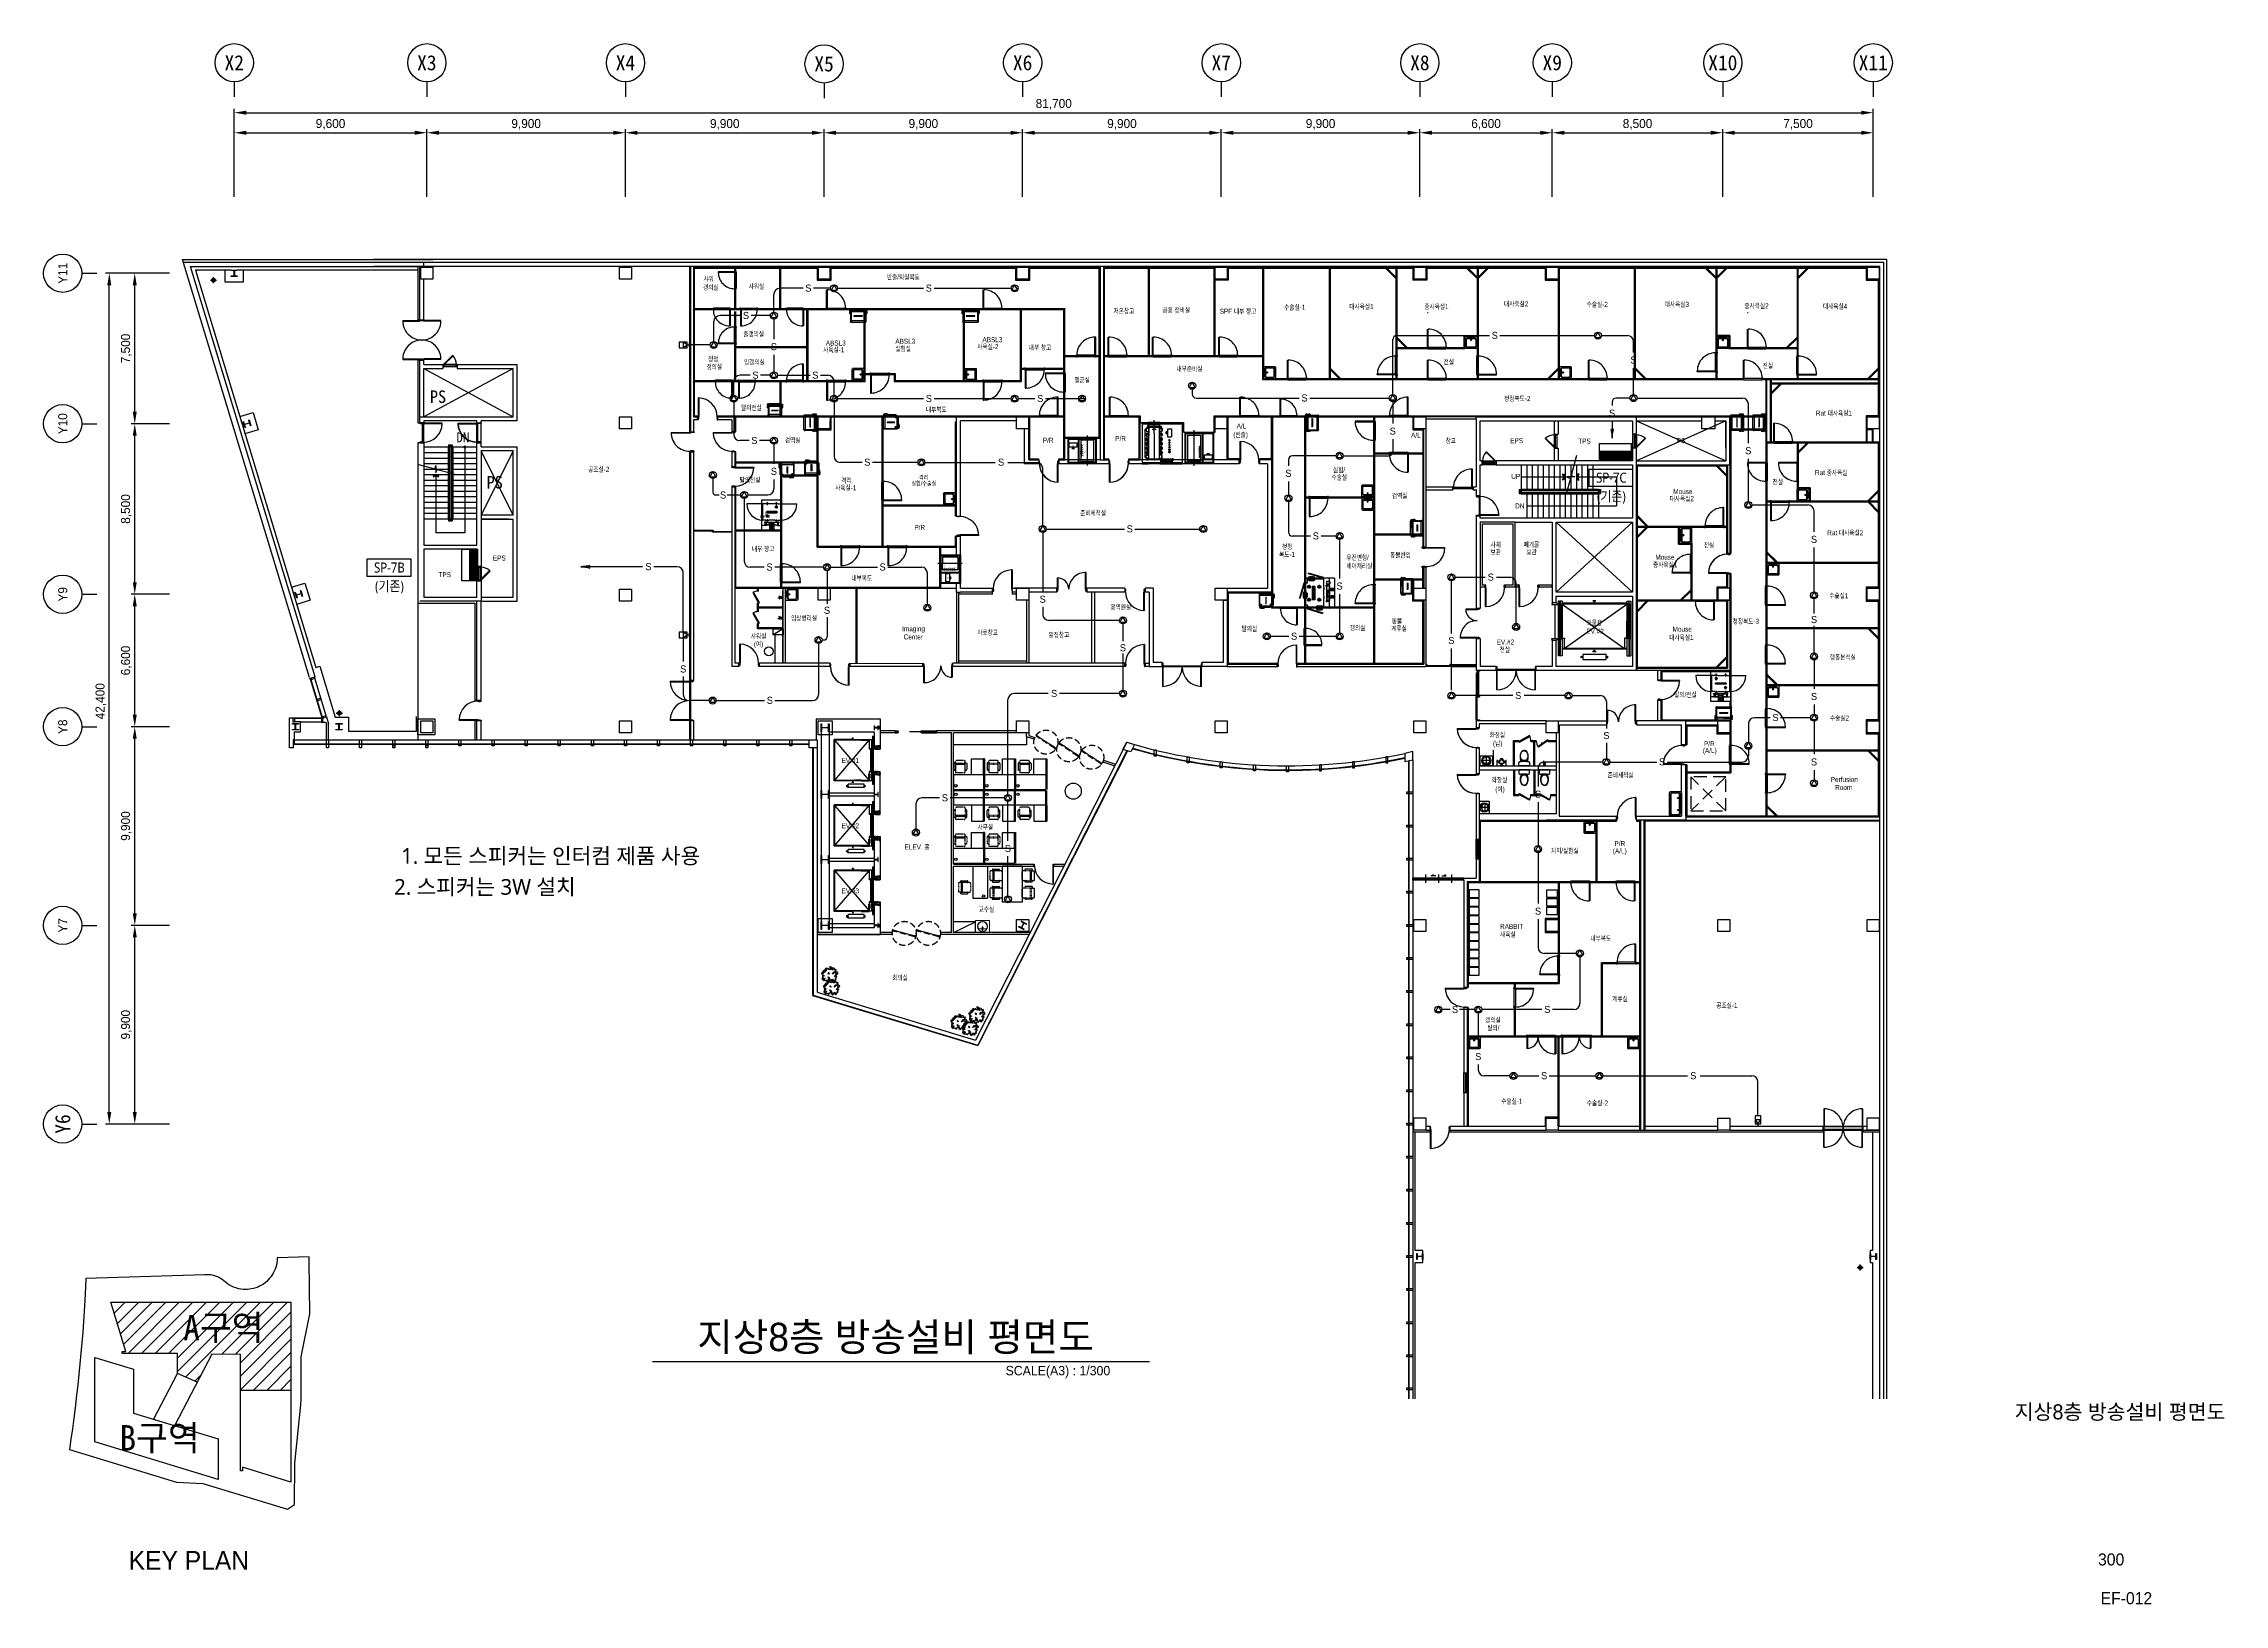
# Model space of a CAD drawing. Header units: millimetres. Extents: x 11414 to 120121, y 3637 to 81420.
import ezdxf
from ezdxf.enums import TextEntityAlignment as Align

# ---------------------------------------------------------------- set-up
doc = ezdxf.new("R2010")
doc.units = ezdxf.units.MM
doc.header["$LTSCALE"] = 100
for name, pattern in [('ARC-7$0$CEN', [62, 60, -1, 0, -1]), ('ARC-7$0$CENTER', [2, 1.25, -0.25, 0.25, -0.25]), ('ARC-7$0$DASHED4', [4.5, 3, -1.5]), ('ARC-7$0$DIVIDEX2', [63.5, 25.4, -12.7, 0, -12.7, 0, -12.7]), ('ARC-7$0$HID', [2.2, 1.5, -0.7]), ('ARC-7$0$HIDDEN', [9.525, 6.35, -3.175]), ('CEN3', [26, 20, -2, 2, -2])]:
    doc.linetypes.add(name, pattern=pattern)
doc.layers.get('0').update_dxf_attribs({"color": 251})
for name, color, linetype in [('1_추가면적가능영역', 1, 'Continuous'), ('3', 3, 'Continuous'), ('7', 7, 'Continuous'), ('ARC-7$0$1', 1, 'ARC-7$0$CENTER'), ('ARC-7$0$A-DOR', 4, 'Continuous'), ('ARC-7$0$A-ELE-8', 8, 'Continuous'), ('ARC-7$0$A-ELEV-FIXT', 5, 'Continuous'), ('ARC-7$0$A-FUR-EXC', 251, 'ARC-7$0$HID'), ('ARC-7$0$A-WIN-GLASS', 4, 'Continuous'), ('ARC-7$0$ANC', 7, 'Continuous'), ('ARC-7$0$anchor', 7, 'Continuous'), ('ARC-7$0$ARCH', 9, 'Continuous'), ('ARC-7$0$arch-col', 9, 'Continuous'), ('ARC-7$0$BRA', 3, 'Continuous'), ('ARC-7$0$CEN', 1, 'ARC-7$0$CEN'), ('ARC-7$0$DIM', 7, 'Continuous'), ('ARC-7$0$DOR', 4, 'Continuous'), ('ARC-7$0$frame-2', 3, 'Continuous'), ('ARC-7$0$IN PANEL', 6, 'Continuous'), ('ARC-7$0$LAYER3', 4, 'Continuous'), ('ARC-7$0$ROD', 190, 'Continuous'), ('ARC-7$0$TXT', 7, 'Continuous'), ('ARC-7$0$XREF-동물실$0$동물실', 9, 'Continuous'), ('ARC-7$0$Z', 9, 'Continuous'), ('ARC-7$0$동물실', 9, 'Continuous'), ('ARC-7$0$방화석고', 9, 'Continuous'), ('ARC-7$0$조적', 8, 'Continuous'), ('ARC-7$0$크린판넬', 2, 'Continuous'), ('arch', 8, 'Continuous'), ('fire', 2, 'Continuous'), ('FORM', 7, 'Continuous'), ('REC', 21, 'Continuous'), ('sp', 21, 'Continuous'), ('SYM', 7, 'Continuous'), ('W2', 2, 'CEN3')]:
    doc.layers.add(name, color=color, linetype=linetype)
doc.layers.add('ARC-7$0$A-FURN', color=251, linetype='Continuous', lineweight=9)
doc.styles.add('ARC-7$0$TSTYLE4', font='txt', dxfattribs={"width": 0.95, "height": 70})
doc.styles.add('ARC-7$0$TSTYLE5', font='txt', dxfattribs={"width": 0.95, "height": 80})
doc.styles.add('ARC-7$0$TSTYLE7', font='txt', dxfattribs={"height": 70})
doc.styles.add('ARC-7$0$돋움', font='')
doc.styles.add('ARC-7$0$울릉도l', font='')
doc.styles.add('GHD', font='HYWULM.TTF')
doc.styles.add('lpk', font='HYWULM.TTF')
doc.styles.add('SUKWOO', font='malgun.ttf')
doc.styles.add('돋움', font='')
doc.styles.add('울릉도l', font='')
doc.styles.add('울릉도M', font='HYWULM.TTF')
doc.styles.get('ARC-7$0$돋움').set_extended_font_data('DotumChe')
doc.styles.get('ARC-7$0$울릉도l').set_extended_font_data('Dotum')
doc.styles.get('돋움').set_extended_font_data('DotumChe')
doc.styles.get('울릉도l').set_extended_font_data('Dotum')

# ---------------------------------------------------------------- blocks, each defined once
blk = doc.blocks.new('ARC-7$0$MULLION_100X300')
blk.add_lwpolyline([(0, -50), (0, 50), (300, 50), (300, -50)], close=True)
blk = doc.blocks.new('ARC-7$0$dor-1000x200conc')
at = {"layer": 'ARC-7$0$A-DOR'}
for p, q in [((30, 1140), (30, 200)), ((60, 1140), (30, 1140)), ((60, 1140), (60, 200)), ((30, 200), (60, 200))]:
    blk.add_line(p, q, dxfattribs=at)
for points in [[(0, 200), (0, 0), (30, 0), (30, 45), (45, 45), (45, 155), (30, 155), (30, 200)], [(1000, 200), (1000, 0), (970, 0), (970, 45), (955, 45), (955, 155), (970, 155), (970, 200)]]:
    blk.add_lwpolyline(points, close=True, dxfattribs=at)
blk.add_arc((30, 200), 940, 0, 88.17288, dxfattribs=at)
at = {"layer": 'ARC-7$0$DOR', "color": 9}
for points in [[(30, 200), (970, 200)], [(955, 155), (45, 155)]]:
    blk.add_lwpolyline(points, dxfattribs=at)
blk = doc.blocks.new('ARC-7$0$SINK')
at = {"layer": 'ARC-7$0$동물실'}
for p, q in [((0, 262), (25, 300)), ((0, 262), (0, -262)), ((13, 89), (14, 96)), ((14, 96), (13, 89)), ((13, 89), (14, 96)), ((14, 96), (13, 89)), ((14, 82), (13, 89)), ((13, 89), (14, 82)), ((14, 82), (13, 89)), ((13, 89), (14, 82)), ((25, 13), (13, 25)), ((13, 25), (13, -25)), ((76, 25), (13, 25)), ((25, 13), (13, 25)), ((14, 96), (16, 102)), ((16, 102), (14, 96)), ((14, 96), (16, 102)), ((16, 102), (14, 96)), ((16, 76), (14, 82)), ((14, 82), (16, 76)), ((16, 76), (14, 82)), ((14, 82), (16, 76)), ((16, 102), (20, 107)), ((20, 107), (16, 102)), ((16, 102), (20, 107)), ((20, 107), (16, 102)), ((20, 71), (16, 76)), ((16, 76), (20, 71)), ((20, 71), (16, 76)), ((16, 76), (20, 71)), ((20, 107), (25, 111)), ((25, 111), (20, 107)), ((20, 107), (25, 111)), ((25, 111), (20, 107)), ((25, 67), (20, 71)), ((20, 71), (25, 67)), ((25, 67), (20, 71)), ((20, 71), (25, 67)), ((25, 300), (575, 300)), ((25, 111), (32, 114)), ((32, 114), (25, 111)), ((25, 111), (32, 114)), ((32, 114), (25, 111)), ((32, 64), (25, 67)), ((25, 67), (32, 64)), ((32, 64), (25, 67)), ((25, 67), (32, 64)), ((25, 13), (25, -13)), ((89, 13), (25, 13)), ((25, 13), (25, -13)), ((25, 13), (64, 13)), ((89, 13), (25, 13)), ((32, 114), (38, 115)), ((38, 115), (32, 114)), ((32, 114), (38, 115)), ((38, 115), (32, 114)), ((38, 64), (32, 64)), ((32, 64), (38, 64)), ((38, 64), (32, 64)), ((32, 64), (38, 64)), ((38, 115), (45, 114)), ((45, 114), (38, 115)), ((38, 115), (45, 114)), ((45, 114), (38, 115)), ((38, 64), (45, 64)), ((45, 64), (38, 64)), ((38, 64), (45, 64)), ((45, 64), (38, 64)), ((45, 114), (51, 111)), ((51, 111), (45, 114)), ((45, 114), (51, 111)), ((51, 111), (45, 114)), ((51, 67), (45, 64)), ((45, 64), (51, 67)), ((51, 67), (45, 64)), ((45, 64), (51, 67)), ((51, 111), (56, 107)), ((56, 107), (51, 111)), ((51, 111), (56, 107)), ((56, 107), (51, 111)), ((56, 71), (51, 67)), ((51, 67), (56, 71)), ((56, 71), (51, 67)), ((51, 67), (56, 71)), ((56, 107), (60, 102)), ((60, 102), (56, 107)), ((56, 107), (60, 102)), ((60, 102), (56, 107)), ((60, 76), (56, 71)), ((56, 71), (60, 76)), ((60, 76), (56, 71)), ((56, 71), (60, 76)), ((60, 102), (63, 96)), ((63, 96), (60, 102)), ((60, 102), (63, 96)), ((63, 96), (60, 102)), ((63, 82), (60, 76)), ((60, 76), (63, 82)), ((63, 82), (60, 76)), ((60, 76), (63, 82)), ((63, 96), (64, 89)), ((64, 89), (63, 96)), ((63, 96), (64, 89)), ((64, 89), (63, 96)), ((64, 89), (63, 82)), ((63, 82), (64, 89)), ((64, 89), (63, 82)), ((63, 82), (64, 89)), ((76, 25), (64, 13)), ((64, 13), (76, 25)), ((64, 13), (64, -13)), ((102, 13), (64, 13)), ((64, 13), (64, -13)), ((102, 13), (64, 13)), ((76, 198), (140, 262)), ((140, 262), (76, 198)), ((76, -198), (76, 198)), ((102, 198), (76, 198)), ((76, 198), (76, -198)), ((102, 198), (76, 198)), ((76, -25), (76, 25)), ((89, 13), (204, 13)), ((89, -13), (89, 13)), ((89, -13), (89, 13)), ((89, 13), (102, 13)), ((102, 13), (89, 13)), ((89, 13), (204, 13)), ((140, 236), (102, 198)), ((102, 198), (140, 236)), ((102, 198), (102, -198)), ((102, -198), (102, 198)), ((102, 13), (204, 13)), ((102, 13), (102, -13)), ((102, -13), (102, 13)), ((204, 13), (102, 13)), ((498, 262), (140, 262)), ((140, 262), (140, 236)), ((498, 262), (140, 262)), ((140, 236), (140, 262)), ((140, 236), (498, 236)), ((140, 236), (498, 236)), ((204, 13), (204, -13)), ((204, 13), (204, -13)), ((204, -13), (204, 13)), ((204, 13), (204, -13)), ((498, 262), (562, 198)), ((498, 236), (498, 262)), ((498, 262), (562, 198)), ((498, 236), (498, 262)), ((498, 236), (536, 198)), ((536, 198), (498, 236)), ((536, -198), (536, 198)), ((562, 198), (536, 198)), ((536, 198), (536, -198)), ((536, 198), (562, 198)), ((562, 198), (562, -198)), ((562, -198), (562, 198)), ((600, 262), (575, 300)), ((600, -262), (600, 262)), ((0, -262), (25, -300)), ((25, -13), (13, -25)), ((25, -13), (13, -25)), ((13, -25), (76, -25)), ((13, -89), (14, -82)), ((14, -82), (13, -89)), ((13, -89), (14, -82)), ((14, -82), (13, -89)), ((14, -96), (13, -89)), ((13, -89), (14, -96)), ((14, -96), (13, -89)), ((13, -89), (14, -96)), ((14, -82), (16, -76)), ((16, -76), (14, -82)), ((14, -82), (16, -76)), ((16, -76), (14, -82)), ((16, -102), (14, -96)), ((14, -96), (16, -102)), ((16, -102), (14, -96)), ((14, -96), (16, -102)), ((16, -76), (20, -71)), ((20, -71), (16, -76)), ((16, -76), (20, -71)), ((20, -71), (16, -76)), ((20, -107), (16, -102)), ((16, -102), (20, -107)), ((20, -107), (16, -102)), ((16, -102), (20, -107)), ((20, -71), (25, -67)), ((25, -67), (20, -71)), ((20, -71), (25, -67)), ((25, -67), (20, -71)), ((25, -111), (20, -107)), ((20, -107), (25, -111)), ((25, -111), (20, -107)), ((20, -107), (25, -111)), ((25, -13), (89, -13)), ((25, -13), (64, -13)), ((89, -13), (25, -13)), ((25, -67), (32, -64)), ((32, -64), (25, -67)), ((25, -67), (32, -64)), ((32, -64), (25, -67)), ((32, -114), (25, -111)), ((25, -111), (32, -114)), ((32, -114), (25, -111)), ((25, -111), (32, -114)), ((25, -300), (575, -300)), ((32, -64), (38, -64)), ((38, -64), (32, -64)), ((32, -64), (38, -64)), ((38, -64), (32, -64)), ((38, -115), (32, -114)), ((32, -114), (38, -115)), ((38, -115), (32, -114)), ((32, -114), (38, -115)), ((38, -64), (45, -64)), ((45, -64), (38, -64)), ((38, -64), (45, -64)), ((45, -64), (38, -64)), ((45, -114), (38, -115)), ((38, -115), (45, -114)), ((45, -114), (38, -115)), ((38, -115), (45, -114)), ((45, -64), (51, -67)), ((51, -67), (45, -64)), ((45, -64), (51, -67)), ((51, -67), (45, -64)), ((51, -111), (45, -114)), ((45, -114), (51, -111)), ((51, -111), (45, -114)), ((45, -114), (51, -111)), ((51, -67), (56, -71)), ((56, -71), (51, -67)), ((51, -67), (56, -71)), ((56, -71), (51, -67)), ((56, -107), (51, -111)), ((51, -111), (56, -107)), ((56, -107), (51, -111)), ((51, -111), (56, -107)), ((56, -71), (60, -76)), ((60, -76), (56, -71)), ((56, -71), (60, -76)), ((60, -76), (56, -71)), ((60, -102), (56, -107)), ((56, -107), (60, -102)), ((60, -102), (56, -107)), ((56, -107), (60, -102)), ((60, -76), (63, -82)), ((63, -82), (60, -76)), ((60, -76), (63, -82)), ((63, -82), (60, -76)), ((63, -96), (60, -102)), ((60, -102), (63, -96)), ((63, -96), (60, -102)), ((60, -102), (63, -96)), ((63, -82), (64, -89)), ((63, -82), (64, -89)), ((64, -89), (63, -82)), ((63, -82), (64, -89)), ((64, -89), (63, -96)), ((63, -96), (64, -89)), ((64, -89), (63, -96)), ((63, -96), (64, -89)), ((64, -13), (76, -25)), ((76, -25), (64, -13)), ((64, -13), (102, -13)), ((64, -13), (102, -13)), ((140, -262), (76, -198)), ((76, -198), (102, -198)), ((76, -198), (140, -262)), ((102, -198), (76, -198)), ((204, -13), (89, -13)), ((102, -13), (89, -13)), ((89, -13), (204, -13)), ((102, -13), (89, -13)), ((204, -13), (102, -13)), ((204, -13), (102, -13)), ((102, -198), (140, -236)), ((140, -236), (102, -198)), ((140, -236), (498, -236)), ((140, -262), (140, -236)), ((140, -236), (498, -236)), ((140, -262), (140, -236)), ((498, -262), (140, -262)), ((498, -262), (140, -262)), ((562, -198), (498, -262)), ((498, -236), (536, -198)), ((498, -262), (562, -198)), ((536, -198), (498, -236)), ((498, -236), (498, -262)), ((498, -236), (498, -262)), ((536, -198), (562, -198)), ((536, -198), (562, -198)), ((600, -262), (575, -300))]:
    blk.add_line(p, q, dxfattribs=at)
blk = doc.blocks.new('ARC-7$0$SINK2')
at = {"layer": 'ARC-7$0$동물실'}
for p, q in [((-362, 0), (-400, -25)), ((-400, -25), (-400, -575)), ((-362, -600), (-400, -575)), ((362, 0), (-362, 0)), ((-362, -140), (-298, -76)), ((-298, -76), (-362, -140)), ((-362, -498), (-362, -140)), ((-362, -140), (-336, -140)), ((-362, -140), (-336, -140)), ((-362, -498), (-362, -140)), ((-298, -562), (-362, -498)), ((-336, -498), (-362, -498)), ((-362, -498), (-298, -562)), ((-336, -498), (-362, -498)), ((-362, -600), (362, -600)), ((-298, -102), (-336, -140)), ((-336, -140), (-298, -102)), ((-336, -140), (-336, -498)), ((-336, -140), (-336, -498)), ((-336, -498), (-298, -536)), ((-298, -536), (-336, -498)), ((-298, -76), (298, -76)), ((-298, -76), (-298, -102)), ((298, -76), (-298, -76)), ((-298, -102), (-298, -76)), ((298, -102), (-298, -102)), ((-298, -102), (298, -102)), ((-298, -536), (298, -536)), ((-298, -536), (-298, -562)), ((298, -536), (-298, -536)), ((-298, -536), (-298, -562)), ((298, -562), (-298, -562)), ((-298, -562), (298, -562)), ((-115, -38), (-114, -32)), ((-114, -32), (-115, -38)), ((-115, -38), (-114, -32)), ((-114, -32), (-115, -38)), ((-114, -45), (-115, -38)), ((-115, -38), (-114, -45)), ((-114, -45), (-115, -38)), ((-115, -38), (-114, -45)), ((-114, -32), (-111, -25)), ((-111, -25), (-114, -32)), ((-114, -32), (-111, -25)), ((-111, -25), (-114, -32)), ((-111, -51), (-114, -45)), ((-114, -45), (-111, -51)), ((-111, -51), (-114, -45)), ((-114, -45), (-111, -51)), ((-111, -25), (-107, -20)), ((-107, -20), (-111, -25)), ((-111, -25), (-107, -20)), ((-107, -20), (-111, -25)), ((-107, -56), (-111, -51)), ((-111, -51), (-107, -56)), ((-107, -56), (-111, -51)), ((-111, -51), (-107, -56)), ((-107, -20), (-102, -16)), ((-102, -16), (-107, -20)), ((-107, -20), (-102, -16)), ((-102, -16), (-107, -20)), ((-102, -60), (-107, -56)), ((-107, -56), (-102, -60)), ((-102, -60), (-107, -56)), ((-107, -56), (-102, -60)), ((-102, -16), (-96, -14)), ((-96, -14), (-102, -16)), ((-102, -16), (-96, -14)), ((-96, -14), (-102, -16)), ((-96, -63), (-102, -60)), ((-102, -60), (-96, -63)), ((-96, -63), (-102, -60)), ((-102, -60), (-96, -63)), ((-96, -14), (-89, -13)), ((-89, -13), (-96, -14)), ((-96, -14), (-89, -13)), ((-89, -13), (-96, -14)), ((-89, -64), (-96, -63)), ((-96, -63), (-89, -64)), ((-89, -64), (-96, -63)), ((-96, -63), (-89, -64)), ((-89, -13), (-82, -14)), ((-82, -14), (-89, -13)), ((-89, -13), (-82, -14)), ((-82, -14), (-89, -13)), ((-82, -63), (-89, -64)), ((-82, -63), (-89, -64)), ((-89, -64), (-82, -63)), ((-82, -63), (-89, -64)), ((-82, -14), (-76, -16)), ((-76, -16), (-82, -14)), ((-82, -14), (-76, -16)), ((-76, -16), (-82, -14)), ((-76, -60), (-82, -63)), ((-82, -63), (-76, -60)), ((-76, -60), (-82, -63)), ((-82, -63), (-76, -60)), ((-76, -16), (-71, -20)), ((-71, -20), (-76, -16)), ((-76, -16), (-71, -20)), ((-71, -20), (-76, -16)), ((-71, -56), (-76, -60)), ((-76, -60), (-71, -56)), ((-71, -56), (-76, -60)), ((-76, -60), (-71, -56)), ((-71, -20), (-67, -25)), ((-67, -25), (-71, -20)), ((-71, -20), (-67, -25)), ((-67, -25), (-71, -20)), ((-67, -51), (-71, -56)), ((-71, -56), (-67, -51)), ((-67, -51), (-71, -56)), ((-71, -56), (-67, -51)), ((-67, -25), (-64, -32)), ((-64, -32), (-67, -25)), ((-67, -25), (-64, -32)), ((-64, -32), (-67, -25)), ((-64, -45), (-67, -51)), ((-67, -51), (-64, -45)), ((-64, -45), (-67, -51)), ((-67, -51), (-64, -45)), ((-64, -32), (-64, -38)), ((-64, -38), (-64, -32)), ((-64, -32), (-64, -38)), ((-64, -38), (-64, -32)), ((-64, -38), (-64, -45)), ((-64, -45), (-64, -38)), ((-64, -38), (-64, -45)), ((-64, -45), (-64, -38)), ((-13, -25), (-25, -13)), ((25, -13), (-25, -13)), ((-25, -13), (-25, -76)), ((-13, -25), (-25, -13)), ((-13, -64), (-25, -76)), ((-25, -76), (-13, -64)), ((-25, -76), (25, -76)), ((13, -25), (-13, -25)), ((-13, -25), (-13, -89)), ((13, -25), (-13, -25)), ((-13, -25), (-13, -64)), ((-13, -89), (-13, -25)), ((13, -64), (-13, -64)), ((-13, -64), (-13, -102)), ((13, -64), (-13, -64)), ((-13, -64), (-13, -102)), ((-13, -204), (-13, -89)), ((-13, -89), (13, -89)), ((-13, -89), (13, -89)), ((-13, -102), (-13, -89)), ((-13, -89), (-13, -204)), ((-13, -102), (-13, -89)), ((-13, -204), (-13, -102)), ((13, -102), (-13, -102)), ((-13, -102), (13, -102)), ((-13, -204), (-13, -102)), ((13, -204), (-13, -204)), ((13, -204), (-13, -204)), ((-13, -204), (13, -204)), ((13, -204), (-13, -204)), ((13, -25), (25, -13)), ((13, -25), (25, -13)), ((13, -89), (13, -25)), ((13, -25), (13, -64)), ((13, -89), (13, -25)), ((25, -76), (13, -64)), ((13, -64), (25, -76)), ((13, -102), (13, -64)), ((13, -102), (13, -64)), ((13, -89), (13, -204)), ((13, -89), (13, -102)), ((13, -102), (13, -89)), ((13, -89), (13, -204)), ((13, -102), (13, -204)), ((13, -204), (13, -102)), ((25, -76), (25, -13)), ((64, -32), (67, -25)), ((67, -25), (64, -32)), ((64, -32), (67, -25)), ((67, -25), (64, -32)), ((64, -38), (64, -32)), ((64, -32), (64, -38)), ((64, -38), (64, -32)), ((64, -32), (64, -38)), ((64, -38), (64, -45)), ((64, -45), (64, -38)), ((64, -38), (64, -45)), ((64, -45), (64, -38)), ((67, -51), (64, -45)), ((64, -45), (67, -51)), ((67, -51), (64, -45)), ((64, -45), (67, -51)), ((67, -25), (71, -20)), ((71, -20), (67, -25)), ((67, -25), (71, -20)), ((71, -20), (67, -25)), ((71, -56), (67, -51)), ((67, -51), (71, -56)), ((71, -56), (67, -51)), ((67, -51), (71, -56)), ((71, -20), (76, -16)), ((76, -16), (71, -20)), ((71, -20), (76, -16)), ((76, -16), (71, -20)), ((76, -60), (71, -56)), ((71, -56), (76, -60)), ((76, -60), (71, -56)), ((71, -56), (76, -60)), ((76, -16), (82, -14)), ((82, -14), (76, -16)), ((76, -16), (82, -14)), ((82, -14), (76, -16)), ((82, -63), (76, -60)), ((76, -60), (82, -63)), ((82, -63), (76, -60)), ((76, -60), (82, -63)), ((82, -14), (89, -13)), ((89, -13), (82, -14)), ((82, -14), (89, -13)), ((89, -13), (82, -14)), ((89, -64), (82, -63)), ((82, -63), (89, -64)), ((89, -64), (82, -63)), ((82, -63), (89, -64)), ((89, -13), (96, -14)), ((96, -14), (89, -13)), ((89, -13), (96, -14)), ((96, -14), (89, -13)), ((96, -63), (89, -64)), ((89, -64), (96, -63)), ((96, -63), (89, -64)), ((89, -64), (96, -63)), ((96, -14), (102, -16)), ((102, -16), (96, -14)), ((96, -14), (102, -16)), ((102, -16), (96, -14)), ((102, -60), (96, -63)), ((96, -63), (102, -60)), ((102, -60), (96, -63)), ((96, -63), (102, -60)), ((102, -16), (107, -20)), ((107, -20), (102, -16)), ((102, -16), (107, -20)), ((107, -20), (102, -16)), ((107, -56), (102, -60)), ((102, -60), (107, -56)), ((107, -56), (102, -60)), ((102, -60), (107, -56)), ((107, -20), (111, -25)), ((111, -25), (107, -20)), ((107, -20), (111, -25)), ((111, -25), (107, -20)), ((111, -51), (107, -56)), ((107, -56), (111, -51)), ((111, -51), (107, -56)), ((107, -56), (111, -51)), ((111, -25), (114, -32)), ((114, -32), (111, -25)), ((111, -25), (114, -32)), ((114, -32), (111, -25)), ((114, -45), (111, -51)), ((111, -51), (114, -45)), ((114, -45), (111, -51)), ((111, -51), (114, -45)), ((114, -32), (115, -38)), ((115, -38), (114, -32)), ((114, -32), (115, -38)), ((115, -38), (114, -32)), ((115, -38), (114, -45)), ((114, -45), (115, -38)), ((115, -38), (114, -45)), ((114, -45), (115, -38)), ((298, -76), (362, -140)), ((298, -102), (298, -76)), ((362, -140), (298, -76)), ((298, -102), (298, -76)), ((336, -140), (298, -102)), ((298, -102), (336, -140)), ((362, -498), (298, -562)), ((336, -498), (298, -536)), ((362, -498), (298, -562)), ((298, -536), (336, -498)), ((298, -562), (298, -536)), ((298, -536), (298, -562)), ((336, -140), (336, -498)), ((336, -140), (336, -498)), ((362, -140), (336, -140)), ((336, -140), (362, -140)), ((336, -498), (362, -498)), ((336, -498), (362, -498)), ((362, 0), (400, -25)), ((362, -498), (362, -140)), ((362, -498), (362, -140)), ((362, -600), (400, -575)), ((400, -25), (400, -575))]:
    blk.add_line(p, q, dxfattribs=at)
blk = doc.blocks.new('ARC-7$0$door_1800_3')
at = {"layer": 'ARC-7$0$Z'}
for p, q in [((754409, 467845), (754409, 466990)), ((754439, 467845), (754439, 466990)), ((756319, 467845), (756319, 466990)), ((756349, 467845), (756349, 466990)), ((754409, 466990), (754439, 466990)), ((756349, 466945), (754409, 466945)), ((754409, 466835), (756349, 466835)), ((754409, 466790), (754439, 466790)), ((754409, 465935), (754409, 466790)), ((754439, 465935), (754439, 466790)), ((756319, 466990), (756349, 466990)), ((756319, 465935), (756319, 466790)), ((756319, 466790), (756349, 466790)), ((756349, 465935), (756349, 466790))]:
    blk.add_line(p, q, dxfattribs=at)
for points in [[(754379, 466990), (754379, 466790), (754409, 466790), (754409, 466835), (754424, 466835), (754424, 466945), (754409, 466945), (754409, 466990)], [(756379, 466990), (756379, 466790), (756349, 466790), (756349, 466835), (756334, 466835), (756334, 466945), (756349, 466945), (756349, 466990)]]:
    blk.add_lwpolyline(points, close=True, dxfattribs=at)
for centre, start, end in [((754424, 466890), 269.10004, 90.89996), ((756334, 466890), 89.10005, 270.89995)]:
    blk.add_arc(centre, 955, start, end, dxfattribs=at)
blk = doc.blocks.new('ARC-7$0$XREF-동물실$0$SINK')
at = {"layer": 'ARC-7$0$XREF-동물실$0$동물실'}
for p, q in [((0, 262), (25, 300)), ((0, 262), (0, -262)), ((13, 89), (14, 96)), ((14, 96), (13, 89)), ((13, 89), (14, 96)), ((14, 96), (13, 89)), ((14, 82), (13, 89)), ((13, 89), (14, 82)), ((14, 82), (13, 89)), ((13, 89), (14, 82)), ((25, 13), (13, 25)), ((13, 25), (13, -25)), ((76, 25), (13, 25)), ((25, 13), (13, 25)), ((14, 96), (16, 102)), ((16, 102), (14, 96)), ((14, 96), (16, 102)), ((16, 102), (14, 96)), ((16, 76), (14, 82)), ((14, 82), (16, 76)), ((16, 76), (14, 82)), ((14, 82), (16, 76)), ((16, 102), (20, 107)), ((20, 107), (16, 102)), ((16, 102), (20, 107)), ((20, 107), (16, 102)), ((20, 71), (16, 76)), ((16, 76), (20, 71)), ((20, 71), (16, 76)), ((16, 76), (20, 71)), ((20, 107), (25, 111)), ((25, 111), (20, 107)), ((20, 107), (25, 111)), ((25, 111), (20, 107)), ((25, 67), (20, 71)), ((20, 71), (25, 67)), ((25, 67), (20, 71)), ((20, 71), (25, 67)), ((25, 300), (575, 300)), ((25, 111), (32, 114)), ((32, 114), (25, 111)), ((25, 111), (32, 114)), ((32, 114), (25, 111)), ((32, 64), (25, 67)), ((25, 67), (32, 64)), ((32, 64), (25, 67)), ((25, 67), (32, 64)), ((25, 13), (25, -13)), ((89, 13), (25, 13)), ((25, 13), (25, -13)), ((25, 13), (64, 13)), ((89, 13), (25, 13)), ((32, 114), (38, 115)), ((38, 115), (32, 114)), ((32, 114), (38, 115)), ((38, 115), (32, 114)), ((38, 64), (32, 64)), ((32, 64), (38, 64)), ((38, 64), (32, 64)), ((32, 64), (38, 64)), ((38, 115), (45, 114)), ((45, 114), (38, 115)), ((38, 115), (45, 114)), ((45, 114), (38, 115)), ((38, 64), (45, 64)), ((45, 64), (38, 64)), ((38, 64), (45, 64)), ((45, 64), (38, 64)), ((45, 114), (51, 111)), ((51, 111), (45, 114)), ((45, 114), (51, 111)), ((51, 111), (45, 114)), ((51, 67), (45, 64)), ((45, 64), (51, 67)), ((51, 67), (45, 64)), ((45, 64), (51, 67)), ((51, 111), (56, 107)), ((56, 107), (51, 111)), ((51, 111), (56, 107)), ((56, 107), (51, 111)), ((56, 71), (51, 67)), ((51, 67), (56, 71)), ((56, 71), (51, 67)), ((51, 67), (56, 71)), ((56, 107), (60, 102)), ((60, 102), (56, 107)), ((56, 107), (60, 102)), ((60, 102), (56, 107)), ((60, 76), (56, 71)), ((56, 71), (60, 76)), ((60, 76), (56, 71)), ((56, 71), (60, 76)), ((60, 102), (63, 96)), ((63, 96), (60, 102)), ((60, 102), (63, 96)), ((63, 96), (60, 102)), ((63, 82), (60, 76)), ((60, 76), (63, 82)), ((63, 82), (60, 76)), ((60, 76), (63, 82)), ((63, 96), (64, 89)), ((64, 89), (63, 96)), ((63, 96), (64, 89)), ((64, 89), (63, 96)), ((64, 89), (63, 82)), ((63, 82), (64, 89)), ((64, 89), (63, 82)), ((63, 82), (64, 89)), ((76, 25), (64, 13)), ((64, 13), (76, 25)), ((64, 13), (64, -13)), ((102, 13), (64, 13)), ((64, 13), (64, -13)), ((102, 13), (64, 13)), ((76, 198), (140, 262)), ((140, 262), (76, 198)), ((76, -198), (76, 198)), ((102, 198), (76, 198)), ((76, 198), (76, -198)), ((102, 198), (76, 198)), ((76, -25), (76, 25)), ((89, 13), (204, 13)), ((89, -13), (89, 13)), ((89, -13), (89, 13)), ((89, 13), (102, 13)), ((102, 13), (89, 13)), ((89, 13), (204, 13)), ((140, 236), (102, 198)), ((102, 198), (140, 236)), ((102, 198), (102, -198)), ((102, -198), (102, 198)), ((102, 13), (204, 13)), ((102, 13), (102, -13)), ((102, -13), (102, 13)), ((204, 13), (102, 13)), ((498, 262), (140, 262)), ((140, 262), (140, 236)), ((498, 262), (140, 262)), ((140, 236), (140, 262)), ((140, 236), (498, 236)), ((140, 236), (498, 236)), ((204, 13), (204, -13)), ((204, 13), (204, -13)), ((204, -13), (204, 13)), ((204, 13), (204, -13)), ((498, 262), (562, 198)), ((498, 236), (498, 262)), ((498, 262), (562, 198)), ((498, 236), (498, 262)), ((498, 236), (536, 198)), ((536, 198), (498, 236)), ((536, -198), (536, 198)), ((562, 198), (536, 198)), ((536, 198), (536, -198)), ((536, 198), (562, 198)), ((562, 198), (562, -198)), ((562, -198), (562, 198)), ((600, 262), (575, 300)), ((600, -262), (600, 262)), ((0, -262), (25, -300)), ((25, -13), (13, -25)), ((25, -13), (13, -25)), ((13, -25), (76, -25)), ((13, -89), (14, -82)), ((14, -82), (13, -89)), ((13, -89), (14, -82)), ((14, -82), (13, -89)), ((14, -96), (13, -89)), ((13, -89), (14, -96)), ((14, -96), (13, -89)), ((13, -89), (14, -96)), ((14, -82), (16, -76)), ((16, -76), (14, -82)), ((14, -82), (16, -76)), ((16, -76), (14, -82)), ((16, -102), (14, -96)), ((14, -96), (16, -102)), ((16, -102), (14, -96)), ((14, -96), (16, -102)), ((16, -76), (20, -71)), ((20, -71), (16, -76)), ((16, -76), (20, -71)), ((20, -71), (16, -76)), ((20, -107), (16, -102)), ((16, -102), (20, -107)), ((20, -107), (16, -102)), ((16, -102), (20, -107)), ((20, -71), (25, -67)), ((25, -67), (20, -71)), ((20, -71), (25, -67)), ((25, -67), (20, -71)), ((25, -111), (20, -107)), ((20, -107), (25, -111)), ((25, -111), (20, -107)), ((20, -107), (25, -111)), ((25, -13), (89, -13)), ((25, -13), (64, -13)), ((89, -13), (25, -13)), ((25, -67), (32, -64)), ((32, -64), (25, -67)), ((25, -67), (32, -64)), ((32, -64), (25, -67)), ((32, -114), (25, -111)), ((25, -111), (32, -114)), ((32, -114), (25, -111)), ((25, -111), (32, -114)), ((25, -300), (575, -300)), ((32, -64), (38, -64)), ((38, -64), (32, -64)), ((32, -64), (38, -64)), ((38, -64), (32, -64)), ((38, -115), (32, -114)), ((32, -114), (38, -115)), ((38, -115), (32, -114)), ((32, -114), (38, -115)), ((38, -64), (45, -64)), ((45, -64), (38, -64)), ((38, -64), (45, -64)), ((45, -64), (38, -64)), ((45, -114), (38, -115)), ((38, -115), (45, -114)), ((45, -114), (38, -115)), ((38, -115), (45, -114)), ((45, -64), (51, -67)), ((51, -67), (45, -64)), ((45, -64), (51, -67)), ((51, -67), (45, -64)), ((51, -111), (45, -114)), ((45, -114), (51, -111)), ((51, -111), (45, -114)), ((45, -114), (51, -111)), ((51, -67), (56, -71)), ((56, -71), (51, -67)), ((51, -67), (56, -71)), ((56, -71), (51, -67)), ((56, -107), (51, -111)), ((51, -111), (56, -107)), ((56, -107), (51, -111)), ((51, -111), (56, -107)), ((56, -71), (60, -76)), ((60, -76), (56, -71)), ((56, -71), (60, -76)), ((60, -76), (56, -71)), ((60, -102), (56, -107)), ((56, -107), (60, -102)), ((60, -102), (56, -107)), ((56, -107), (60, -102)), ((60, -76), (63, -82)), ((63, -82), (60, -76)), ((60, -76), (63, -82)), ((63, -82), (60, -76)), ((63, -96), (60, -102)), ((60, -102), (63, -96)), ((63, -96), (60, -102)), ((60, -102), (63, -96)), ((63, -82), (64, -89)), ((63, -82), (64, -89)), ((64, -89), (63, -82)), ((63, -82), (64, -89)), ((64, -89), (63, -96)), ((63, -96), (64, -89)), ((64, -89), (63, -96)), ((63, -96), (64, -89)), ((64, -13), (76, -25)), ((76, -25), (64, -13)), ((64, -13), (102, -13)), ((64, -13), (102, -13)), ((140, -262), (76, -198)), ((76, -198), (102, -198)), ((76, -198), (140, -262)), ((102, -198), (76, -198)), ((204, -13), (89, -13)), ((102, -13), (89, -13)), ((89, -13), (204, -13)), ((102, -13), (89, -13)), ((204, -13), (102, -13)), ((204, -13), (102, -13)), ((102, -198), (140, -236)), ((140, -236), (102, -198)), ((140, -236), (498, -236)), ((140, -262), (140, -236)), ((140, -236), (498, -236)), ((140, -262), (140, -236)), ((498, -262), (140, -262)), ((498, -262), (140, -262)), ((562, -198), (498, -262)), ((498, -236), (536, -198)), ((498, -262), (562, -198)), ((536, -198), (498, -236)), ((498, -236), (498, -262)), ((498, -236), (498, -262)), ((536, -198), (562, -198)), ((536, -198), (562, -198)), ((600, -262), (575, -300))]:
    blk.add_line(p, q, dxfattribs=at)
blk = doc.blocks.new('ARC-7')
at = {"layer": 'ARC-7$0$ARCH'}
h = blk.add_hatch(color=251, dxfattribs=at)
edge = h.paths.add_edge_path()
edge.add_arc((613428, -436468), 80, -90, 90)
edge.add_arc((613428, -436468), 80, 90, 270)
h = blk.add_hatch(color=251, dxfattribs=at)
edge = h.paths.add_edge_path()
edge.add_arc((613428, -436468), 80, -90, 90)
edge.add_arc((613428, -436468), 80, 90, 270)
blk.add_hatch(color=251, dxfattribs=at).paths.add_polyline_path([(611850, -437923), (611872, -437961), (611988, -437895), (612103, -437961), (612125, -437923), (611988, -437843)])
blk.add_hatch(color=251, dxfattribs=at).paths.add_polyline_path([(611850, -437923), (611872, -437961), (611988, -437895), (612103, -437961), (612125, -437923), (611988, -437843)])
at = {"layer": 'ARC-7$0$동물실'}
for points in [[(668187, -438129), (668141, -438102), (668221, -437963), (668141, -437825), (668187, -437798), (668283, -437963)], [(668187, -438129), (668141, -438102), (668221, -437963), (668141, -437825), (668187, -437798), (668283, -437963)], [(668928, -438129), (668974, -438102), (668894, -437963), (668974, -437825), (668928, -437798), (668833, -437963)], [(668928, -438129), (668974, -438102), (668894, -437963), (668974, -437825), (668928, -437798), (668833, -437963)]]:
    blk.add_hatch(color=251, dxfattribs=at).paths.add_polyline_path(points)
at = {"color": 251}
for p, q in [((601934, -418271), (601934, -419021)), ((611534, -418271), (611534, -419021)), ((621434, -418271), (621434, -419021)), ((631334, -418328), (631334, -419078)), ((641232, -418271), (641232, -419021)), ((651134, -418271), (651134, -419021)), ((661034, -418271), (661034, -419021)), ((667634, -418271), (667634, -419021)), ((676134, -418271), (676134, -419021)), ((683634, -418271), (683634, -419021)), ((634007, -451478, 0), (633989, -451478, 0)), ((633989, -451486, 0), (633989, -451478, 0)), ((634007, -451486, 0), (634007, -451478, 0)), ((634083, -451455, 0), (634083, -451437, 0)), ((634090, -451437, 0), (634083, -451437, 0)), ((634090, -451455, 0), (634083, -451455, 0)), ((633989, -452681, 0), (633989, -452689, 0)), ((634007, -452689, 0), (633989, -452689, 0)), ((634007, -452681, 0), (634007, -452689, 0)), ((634083, -452712, 0), (634083, -452730, 0)), ((634090, -452712, 0), (634083, -452712, 0)), ((634090, -452730, 0), (634083, -452730, 0)), ((634007, -454728, 0), (633989, -454728, 0)), ((633989, -454736, 0), (633989, -454728, 0)), ((634007, -454736, 0), (634007, -454728, 0)), ((634083, -454705, 0), (634083, -454687, 0)), ((634090, -454687, 0), (634083, -454687, 0)), ((634090, -454705, 0), (634083, -454705, 0)), ((633989, -455931, 0), (633989, -455939, 0)), ((634007, -455939, 0), (633989, -455939, 0)), ((634007, -455931, 0), (634007, -455939, 0)), ((634083, -455962, 0), (634083, -455980, 0)), ((634090, -455962, 0), (634083, -455962, 0)), ((634090, -455980, 0), (634083, -455980, 0)), ((634007, -457978, 0), (633989, -457978, 0)), ((633989, -457986, 0), (633989, -457978, 0)), ((634007, -457986, 0), (634007, -457978, 0)), ((634083, -457955, 0), (634083, -457937, 0)), ((634090, -457937, 0), (634083, -457937, 0)), ((634090, -457955, 0), (634083, -457955, 0)), ((633989, -459181, 0), (633989, -459189, 0)), ((634007, -459189, 0), (633989, -459189, 0)), ((634007, -459181, 0), (634007, -459189, 0)), ((634083, -459212, 0), (634083, -459230, 0)), ((634090, -459212, 0), (634083, -459212, 0)), ((634090, -459230, 0), (634083, -459230, 0)), ((634083, -460382, 0), (634083, -460364, 0)), ((634090, -460364, 0), (634083, -460364, 0)), ((634090, -460382, 0), (634083, -460382, 0))]:
    blk.add_line(p, q, dxfattribs=at)
at = {"color": 251, "linetype": 'ARC-7$0$HIDDEN'}
for p, q in [((633926, -451512, 0), (633926, -451433, 0)), ((633940, -451512, 0), (633940, -451433, 0)), ((634116, -451374, 0), (634038, -451374, 0)), ((634116, -451388, 0), (634038, -451388, 0)), ((633926, -452655, 0), (633926, -452733, 0)), ((633940, -452655, 0), (633940, -452733, 0)), ((634116, -452779, 0), (634038, -452779, 0)), ((634116, -452793, 0), (634038, -452793, 0)), ((633926, -454762, 0), (633926, -454683, 0)), ((633940, -454762, 0), (633940, -454683, 0)), ((634116, -454624, 0), (634038, -454624, 0)), ((634116, -454638, 0), (634038, -454638, 0)), ((633926, -455905, 0), (633926, -455983, 0)), ((633940, -455905, 0), (633940, -455983, 0)), ((634116, -456029, 0), (634038, -456029, 0)), ((634116, -456043, 0), (634038, -456043, 0)), ((633926, -458012, 0), (633926, -457933, 0)), ((633940, -458012, 0), (633940, -457933, 0)), ((634116, -457874, 0), (634038, -457874, 0)), ((634116, -457888, 0), (634038, -457888, 0)), ((633926, -459155, 0), (633926, -459233, 0)), ((633940, -459155, 0), (633940, -459233, 0)), ((634116, -459279, 0), (634038, -459279, 0)), ((634116, -459293, 0), (634038, -459293, 0)), ((634116, -460301, 0), (634038, -460301, 0)), ((634116, -460315, 0), (634038, -460315, 0))]:
    blk.add_line(p, q, dxfattribs=at)
at = {"color": 251}
for centre in [(601934, -417318), (611534, -417318), (621434, -417318), (631334, -417376), (641232, -417318), (651134, -417318), (661034, -417318), (667634, -417318), (676134, -417318), (683634, -417318)]:
    blk.add_circle(centre, 953, dxfattribs=at)
at = {"layer": 'ARC-7$0$1', "color": 251, "linetype": 'ARC-7$0$CEN'}
for p, q in [((663833, -456008), (664043, -456008)), ((663443, -468658), (663233, -468658))]:
    blk.add_line(p, q, dxfattribs=at)
at = {"layer": 'ARC-7$0$A-ELE-8', "color": 251, "linetype": 'ARC-7$0$DASHED4'}
for p, q in [((641906, -450827), (641898, -450839)), ((641898, -450839), (641935, -450864)), ((641956, -450860), (641906, -450827)), ((641935, -450864), (641916, -450893)), ((641916, -450893), (641929, -450902)), ((641929, -450902), (641956, -450860)), ((642832, -451494), (641929, -450902)), ((642841, -451480), (641938, -450887)), ((642849, -451467), (641947, -450874)), ((641956, -450860), (642859, -451453)), ((642859, -451453), (642832, -451494)), ((642832, -451494), (642882, -451527)), ((642872, -451461), (642859, -451453)), ((642863, -451473), (642872, -451461)), ((642901, -451498), (642863, -451473)), ((642882, -451527), (642901, -451498)), ((642882, -451527), (642901, -451498)), ((643046, -451204), (643038, -451216)), ((643038, -451216), (643076, -451241)), ((643097, -451237), (643046, -451204)), ((643076, -451241), (643057, -451270)), ((643057, -451270), (643069, -451279)), ((643069, -451279), (643097, -451237)), ((643972, -451871), (643069, -451279)), ((643982, -451857), (643079, -451264)), ((643990, -451844), (643087, -451251)), ((643097, -451237), (643999, -451830)), ((643999, -451830), (643972, -451871)), ((643972, -451871), (644022, -451904)), ((644012, -451838), (643999, -451830)), ((644004, -451850), (644012, -451838)), ((644041, -451875), (644004, -451850)), ((644022, -451904), (644041, -451875)), ((644022, -451904), (644041, -451875)), ((644187, -451581), (644179, -451593)), ((644179, -451593), (644216, -451618)), ((644237, -451614), (644187, -451581)), ((644216, -451618), (644197, -451647)), ((644197, -451647), (644210, -451655)), ((644210, -451655), (644237, -451614)), ((645112, -452248), (644210, -451655)), ((645122, -452234), (644219, -451641)), ((645130, -452221), (644227, -451628)), ((644237, -451614), (645140, -452206)), ((645140, -452206), (645112, -452248)), ((645152, -452215), (645140, -452206)), ((645144, -452227), (645152, -452215)), ((645112, -452248), (645163, -452281)), ((645182, -452252), (645144, -452227)), ((645163, -452281), (645182, -452252)), ((645163, -452281), (645182, -452252)), ((634759, -460529), (634755, -460544)), ((634755, -460544), (634799, -460555)), ((634817, -460545), (634759, -460529)), ((634799, -460555), (634790, -460589)), ((634790, -460589), (634804, -460593)), ((634804, -460593), (634817, -460545)), ((635847, -460872), (634804, -460593)), ((635852, -460855), (634809, -460576)), ((635856, -460841), (634813, -460561)), ((634817, -460545), (635860, -460824)), ((635860, -460824), (635847, -460872)), ((635847, -460872), (635905, -460888)), ((635875, -460828), (635860, -460824)), ((635871, -460842), (635875, -460828)), ((635914, -460854), (635871, -460842)), ((635905, -460888), (635914, -460854)), ((635905, -460888), (635914, -460854)), ((635960, -460529), (635956, -460544)), ((635956, -460544), (636000, -460555)), ((636018, -460545), (635960, -460529)), ((636000, -460555), (635991, -460589)), ((635991, -460589), (636005, -460593)), ((636005, -460593), (636018, -460545)), ((637048, -460872), (636005, -460593)), ((637053, -460855), (636010, -460576)), ((637057, -460841), (636014, -460561)), ((636018, -460545), (637061, -460824)), ((637061, -460824), (637048, -460872)), ((637048, -460872), (637106, -460888)), ((637076, -460828), (637061, -460824)), ((637072, -460842), (637076, -460828)), ((637115, -460854), (637072, -460842)), ((637106, -460888), (637115, -460854)), ((637106, -460888), (637115, -460854))]:
    blk.add_line(p, q, dxfattribs=at)
for centre in [(642394, -451177), (643534, -451554), (644675, -451931), (635332, -460708), (636533, -460708)]:
    blk.add_circle(centre, 601, dxfattribs=at)
at = {"layer": 'ARC-7$0$A-ELEV-FIXT', "color": 251}
for p, q in [((631836, -453111), (631836, -451056)), ((631837, -451121), (631837, -451056)), ((631839, -451097), (631837, -451097)), ((632764, -451053), (631838, -451053)), ((631903, -451055), (631838, -451055)), ((631846, -451122), (631838, -451122)), ((631846, -451123), (631838, -451123)), ((631839, -451101), (631839, -451058)), ((631840, -451088), (631839, -451088)), ((631883, -451057), (631840, -451057)), ((631840, -451101), (631840, -451088)), ((631863, -451102), (631841, -451102)), ((631863, -451103), (631841, -451103)), ((631844, -451118), (631844, -451106)), ((631846, -451118), (631844, -451118)), ((631846, -451106), (631846, -453061)), ((631856, -451113), (631846, -451113)), ((631847, -451102), (631847, -451101)), ((631857, -451101), (631847, -451101)), ((631860, -451105), (631847, -451105)), ((631848, -451098), (631848, -451101)), ((631856, -451097), (631849, -451097)), ((631850, -451101), (631850, -451098)), ((631850, -451108), (631850, -451105)), ((631850, -451107), (631850, -451105)), ((631850, -451107), (631850, -451108)), ((631855, -451107), (631850, -451107)), ((631854, -451108), (631850, -451108)), ((631852, -451102), (631851, -451101)), ((631853, -451102), (631852, -451101)), ((631854, -451101), (631854, -451098)), ((631854, -451108), (631854, -451105)), ((631854, -451108), (631855, -451107)), ((631855, -451107), (631855, -451105)), ((631856, -451113), (631856, -453053)), ((631863, -451122), (631856, -451122)), ((631863, -451123), (631856, -451123)), ((631857, -451098), (631857, -451101)), ((631857, -451102), (631857, -451101)), ((631860, -451105), (631860, -451103)), ((631863, -451102), (631884, -451081)), ((631864, -451103), (631885, -451082)), ((631864, -451121), (631864, -451104)), ((631866, -451103), (631885, -451084)), ((631866, -453063), (631866, -451104)), ((631871, -451058), (631871, -451057)), ((631883, -451058), (631871, -451058)), ((631876, -453073), (633578, -451083)), ((631876, -451093), (633578, -453083)), ((631879, -451057), (631879, -451055)), ((631879, -451073), (631879, -451066)), ((631880, -451065), (631883, -451065)), ((631883, -451068), (631880, -451068)), ((631883, -451072), (631880, -451072)), ((631880, -451074), (631883, -451074)), ((631884, -451065), (631883, -451065)), ((631883, -451075), (631883, -451065)), ((631884, -451070), (631883, -451069)), ((631884, -451071), (631883, -451070)), ((631884, -451075), (631883, -451075)), ((631884, -451080), (631884, -451059)), ((631886, -451080), (631886, -451059)), ((631887, -451078), (631886, -451078)), ((631903, -451082), (631886, -451082)), ((632761, -451083), (631886, -451083)), ((631887, -451078), (631887, -451064)), ((631890, -451067), (631887, -451067)), ((631890, -451068), (631887, -451068)), ((631890, -451072), (631887, -451072)), ((631890, -451072), (631887, -451072)), ((631901, -451062), (631888, -451062)), ((632731, -451063), (631888, -451063)), ((631890, -451067), (631890, -451068)), ((631890, -451072), (631890, -451067)), ((631890, -451072), (631890, -451068)), ((631890, -451072), (631890, -451072)), ((631896, -451073), (631896, -451063)), ((632724, -451073), (631896, -451073)), ((631901, -451063), (631901, -451062)), ((631904, -451063), (631904, -451056)), ((631904, -451081), (631904, -451073)), ((631906, -451063), (631906, -451056)), ((631906, -451081), (631906, -451073)), ((632714, -451063), (632714, -451056)), ((632714, -451081), (632714, -451073)), ((632715, -451063), (632715, -451056)), ((632715, -451081), (632715, -451073)), ((632764, -451055), (632716, -451055)), ((632761, -451082), (632716, -451082)), ((632733, -451080), (632717, -451080)), ((632717, -451082), (632717, -451080)), ((632731, -451062), (632719, -451062)), ((632719, -451063), (632719, -451062)), ((632724, -451073), (632724, -451063)), ((632727, -450981), (632727, -450987)), ((632805, -450981), (632727, -450981)), ((632762, -450993), (632727, -450987)), ((632730, -451067), (632729, -451068)), ((632729, -451072), (632729, -451068)), ((632729, -451068), (632732, -451068)), ((632729, -451072), (632732, -451072)), ((632729, -451072), (632730, -451072)), ((632730, -451072), (632730, -451067)), ((632730, -451067), (632732, -451067)), ((632730, -451072), (632732, -451072)), ((632732, -451078), (632732, -451064)), ((632732, -451078), (632732, -451064)), ((632732, -451078), (632734, -451078)), ((632734, -451079), (632734, -451058)), ((632735, -451079), (632735, -451058)), ((632735, -451065), (632737, -451065)), ((632735, -451070), (632737, -451069)), ((632735, -451071), (632737, -451070)), ((632735, -451075), (632737, -451075)), ((632760, -451057), (632736, -451057)), ((632737, -451075), (632737, -451065)), ((632739, -451065), (632737, -451065)), ((632737, -451068), (632739, -451068)), ((632737, -451072), (632739, -451072)), ((632739, -451074), (632737, -451074)), ((632740, -451073), (632740, -451066)), ((632761, -451009), (632761, -451043)), ((632762, -451009), (632761, -451009)), ((632761, -451043), (632771, -451043)), ((632761, -451080), (632761, -451058)), ((632762, -451080), (632761, -451080)), ((633578, -451083), (632761, -451083)), ((632762, -450993), (632762, -451009)), ((632762, -451081), (632762, -451058)), ((632764, -451058), (632762, -451058)), ((632764, -451055), (632764, -451053)), ((633718, -451058), (632764, -451058)), ((632764, -451081), (632764, -451058)), ((632770, -450993), (632805, -450987)), ((632770, -450993), (632770, -451009)), ((632771, -451009), (632770, -451009)), ((632771, -451009), (632771, -451043)), ((632805, -450981), (632805, -450987)), ((633176, -451053), (633578, -451053)), ((633176, -451055), (633176, -451053)), ((633176, -451055), (633224, -451055)), ((633176, -451081), (633176, -451058)), ((633176, -451058), (633178, -451058)), ((633176, -451058), (633178, -451058)), ((633178, -451081), (633178, -451058)), ((633178, -451080), (633179, -451080)), ((633179, -451080), (633179, -451058)), ((633179, -451082), (633224, -451082)), ((633179, -451083), (633564, -451083)), ((633180, -451057), (633203, -451057)), ((633200, -451065), (633203, -451065)), ((633200, -451073), (633200, -451066)), ((633203, -451068), (633200, -451068)), ((633203, -451072), (633200, -451072)), ((633200, -451074), (633203, -451074)), ((633203, -451075), (633203, -451065)), ((633204, -451065), (633203, -451065)), ((633204, -451070), (633203, -451069)), ((633204, -451071), (633203, -451070)), ((633204, -451075), (633203, -451075)), ((633204, -451079), (633204, -451058)), ((633206, -451079), (633206, -451058)), ((633208, -451078), (633206, -451078)), ((633207, -451080), (633223, -451080)), ((633208, -451078), (633208, -451064)), ((633208, -451078), (633208, -451064)), ((633210, -451067), (633208, -451067)), ((633211, -451068), (633208, -451068)), ((633210, -451072), (633208, -451072)), ((633211, -451072), (633208, -451072)), ((633209, -451062), (633221, -451062)), ((633209, -451063), (633555, -451063)), ((633210, -451072), (633210, -451067)), ((633210, -451067), (633211, -451068)), ((633211, -451072), (633210, -451072)), ((633211, -451072), (633211, -451068)), ((633216, -451073), (633216, -451063)), ((633216, -451073), (633548, -451073)), ((633221, -451063), (633221, -451062)), ((633223, -451082), (633223, -451080)), ((633225, -451063), (633225, -451056)), ((633225, -451081), (633225, -451073)), ((633226, -451063), (633226, -451056)), ((633226, -451081), (633226, -451073)), ((633538, -451063), (633538, -451056)), ((633538, -451081), (633538, -451073)), ((633539, -451063), (633539, -451056)), ((633539, -451081), (633539, -451073)), ((633578, -451055), (633540, -451055)), ((633575, -451082), (633540, -451082)), ((633541, -451082), (633541, -451080)), ((633557, -451080), (633541, -451080)), ((633543, -451063), (633543, -451062)), ((633555, -451062), (633543, -451062)), ((633548, -451073), (633548, -451063)), ((633554, -451067), (633553, -451068)), ((633553, -451072), (633553, -451068)), ((633553, -451068), (633556, -451068)), ((633553, -451072), (633556, -451072)), ((633553, -451072), (633554, -451072)), ((633554, -451067), (633556, -451067)), ((633554, -451072), (633554, -451067)), ((633554, -451072), (633556, -451072)), ((633556, -451078), (633556, -451064)), ((633556, -451078), (633556, -451064)), ((633556, -451078), (633558, -451078)), ((633558, -451079), (633558, -451058)), ((633559, -451079), (633559, -451058)), ((633559, -451065), (633561, -451065)), ((633559, -451070), (633561, -451069)), ((633559, -451071), (633561, -451070)), ((633559, -451075), (633561, -451075)), ((633574, -451057), (633560, -451057)), ((633563, -451065), (633561, -451065)), ((633561, -451075), (633561, -451065)), ((633561, -451068), (633563, -451068)), ((633561, -451072), (633563, -451072)), ((633563, -451074), (633561, -451074)), ((633564, -451073), (633564, -451066)), ((633575, -451080), (633575, -451058)), ((633576, -451080), (633575, -451080)), ((633578, -451058), (633576, -451058)), ((633576, -451081), (633576, -451058)), ((633578, -451055), (633578, -451053)), ((633578, -451081), (633578, -451058)), ((633578, -451083), (633578, -451533)), ((633718, -453108), (633718, -451058)), ((633748, -450883), (633748, -453273)), ((633748, -450883), (633808, -450883)), ((633808, -450883), (633808, -451444)), ((633658, -451533), (633578, -451533)), ((633658, -451533), (633658, -451472)), ((633664, -452083), (633664, -451493)), ((633696, -451493), (633664, -451493)), ((633664, -452083), (633696, -452083)), ((633664, -452674), (633664, -452084)), ((633664, -452084), (633696, -452084)), ((633696, -452083), (633696, -451493)), ((633696, -452674), (633696, -452084)), ((633755, -451493), (633755, -452083)), ((633755, -452083), (633755, -451493)), ((633787, -451493), (633755, -451493)), ((633755, -452083), (633787, -452083)), ((633755, -452674), (633755, -452084)), ((633755, -452084), (633787, -452084)), ((633787, -452083), (633787, -451493)), ((633787, -452674), (633787, -452084)), ((633800, -451473), (633808, -451444)), ((633800, -452633), (633800, -451533)), ((631837, -453046), (631837, -453111)), ((631839, -453070), (631837, -453070)), ((631846, -453043), (631838, -453043)), ((631846, -453045), (631838, -453045)), ((631903, -453112), (631838, -453112)), ((632764, -453113), (631838, -453113)), ((631839, -453066), (631839, -453109)), ((631840, -453078), (631839, -453078)), ((631840, -453066), (631840, -453078)), ((631883, -453110), (631840, -453110)), ((631863, -453063), (631841, -453063)), ((631863, -453065), (631841, -453065)), ((631844, -453048), (631844, -453061)), ((631846, -453048), (631844, -453048)), ((631856, -453053), (631846, -453053)), ((631860, -453062), (631847, -453062)), ((631847, -453065), (631847, -453066)), ((631857, -453066), (631847, -453066)), ((631848, -453069), (631848, -453066)), ((631856, -453070), (631849, -453070)), ((631850, -453060), (631850, -453059)), ((631850, -453059), (631850, -453062)), ((631854, -453059), (631850, -453059)), ((631850, -453060), (631850, -453062)), ((631855, -453060), (631850, -453060)), ((631850, -453066), (631850, -453069)), ((631852, -453065), (631851, -453066)), ((631853, -453065), (631852, -453066)), ((631854, -453059), (631855, -453060)), ((631854, -453059), (631854, -453062)), ((631854, -453066), (631854, -453069)), ((631855, -453060), (631855, -453062)), ((631863, -453043), (631856, -453043)), ((631863, -453045), (631856, -453045)), ((631857, -453065), (631857, -453066)), ((631857, -453069), (631857, -453066)), ((631860, -453062), (631860, -453063)), ((631863, -453065), (631884, -453086)), ((631864, -453046), (631864, -453063)), ((631864, -453064), (631885, -453085)), ((631866, -453064), (631885, -453083)), ((631883, -453109), (631871, -453109)), ((631871, -453109), (631871, -453110)), ((631879, -453094), (631879, -453101)), ((631879, -453110), (631879, -453112)), ((631880, -453092), (631883, -453092)), ((631883, -453095), (631880, -453095)), ((631883, -453099), (631880, -453099)), ((631880, -453102), (631883, -453102)), ((631884, -453092), (631883, -453092)), ((631883, -453092), (631883, -453102)), ((631884, -453096), (631883, -453097)), ((631884, -453097), (631883, -453098)), ((631884, -453102), (631883, -453102)), ((631884, -453087), (631884, -453108)), ((633578, -453083), (631886, -453083)), ((632761, -453083), (631886, -453083)), ((631903, -453085), (631886, -453085)), ((631886, -453087), (631886, -453108)), ((631887, -453089), (631886, -453089)), ((631887, -453089), (631887, -453102)), ((631890, -453095), (631887, -453095)), ((631890, -453095), (631887, -453095)), ((631890, -453099), (631887, -453099)), ((631890, -453100), (631887, -453100)), ((632731, -453103), (631888, -453103)), ((631901, -453105), (631888, -453105)), ((631890, -453095), (631890, -453095)), ((631890, -453095), (631890, -453099)), ((631890, -453095), (631890, -453100)), ((631890, -453100), (631890, -453099)), ((632724, -453093), (631896, -453093)), ((631896, -453093), (631896, -453103)), ((631901, -453103), (631901, -453105)), ((631904, -453086), (631904, -453093)), ((631904, -453103), (631904, -453111)), ((631906, -453086), (631906, -453093)), ((631906, -453103), (631906, -453111)), ((633328, -453273), (632528, -453273)), ((632528, -453443), (632528, -453273)), ((632714, -453086), (632714, -453093)), ((632714, -453103), (632714, -453111)), ((632715, -453086), (632715, -453093)), ((632715, -453103), (632715, -453111)), ((632761, -453085), (632716, -453085)), ((632764, -453112), (632716, -453112)), ((632717, -453085), (632717, -453087)), ((632733, -453087), (632717, -453087)), ((632719, -453103), (632719, -453105)), ((632731, -453105), (632719, -453105)), ((632724, -453093), (632724, -453103)), ((632762, -453173), (632727, -453179)), ((632727, -453185), (632727, -453179)), ((632805, -453185), (632727, -453185)), ((632729, -453095), (632730, -453095)), ((632729, -453095), (632732, -453095)), ((632729, -453095), (632729, -453099)), ((632730, -453100), (632729, -453099)), ((632729, -453099), (632732, -453099)), ((632730, -453095), (632732, -453095)), ((632730, -453095), (632730, -453100)), ((632730, -453100), (632732, -453100)), ((632732, -453089), (632734, -453089)), ((632732, -453089), (632732, -453102)), ((632732, -453089), (632732, -453102)), ((632734, -453088), (632734, -453109)), ((632735, -453088), (632735, -453109)), ((632735, -453092), (632737, -453092)), ((632735, -453096), (632737, -453097)), ((632735, -453097), (632737, -453098)), ((632735, -453102), (632737, -453102)), ((632760, -453110), (632736, -453110)), ((632739, -453092), (632737, -453092)), ((632737, -453092), (632737, -453102)), ((632737, -453095), (632739, -453095)), ((632737, -453099), (632739, -453099)), ((632739, -453102), (632737, -453102)), ((632740, -453094), (632740, -453101)), ((632761, -453087), (632761, -453109)), ((632762, -453087), (632761, -453087)), ((632761, -453123), (632771, -453123)), ((632761, -453157), (632761, -453123)), ((632762, -453157), (632761, -453157)), ((632762, -453086), (632762, -453109)), ((632764, -453108), (632762, -453108)), ((632762, -453173), (632762, -453157)), ((632764, -453086), (632764, -453108)), ((633718, -453108), (632764, -453108)), ((632764, -453112), (632764, -453113)), ((632770, -453173), (632770, -453157)), ((632771, -453157), (632770, -453157)), ((632770, -453173), (632805, -453179)), ((632771, -453157), (632771, -453123)), ((632805, -453185), (632805, -453179)), ((633188, -453079), (632868, -453079)), ((633188, -453079), (632868, -453079)), ((632868, -453079), (632868, -453083)), ((632868, -453079), (632868, -453083)), ((633188, -453083), (632868, -453083)), ((633188, -453083), (632868, -453083)), ((632876, -453083), (632876, -453108)), ((632876, -453083), (632876, -453108)), ((633180, -453108), (632876, -453108)), ((633180, -453108), (632876, -453108)), ((633176, -453086), (633176, -453108)), ((633176, -453108), (633178, -453108)), ((633176, -453108), (633178, -453108)), ((633176, -453112), (633176, -453113)), ((633176, -453112), (633224, -453112)), ((633176, -453113), (633578, -453113)), ((633178, -453086), (633178, -453109)), ((633178, -453087), (633179, -453087)), ((633179, -453083), (633564, -453083)), ((633179, -453085), (633224, -453085)), ((633179, -453087), (633179, -453109)), ((633180, -453083), (633180, -453108)), ((633180, -453083), (633180, -453108)), ((633180, -453110), (633203, -453110)), ((633188, -453079), (633188, -453083)), ((633188, -453079), (633188, -453083)), ((633200, -453092), (633203, -453092)), ((633200, -453094), (633200, -453101)), ((633203, -453095), (633200, -453095)), ((633203, -453099), (633200, -453099)), ((633200, -453102), (633203, -453102)), ((633203, -453092), (633203, -453102)), ((633204, -453092), (633203, -453092)), ((633204, -453096), (633203, -453097)), ((633204, -453097), (633203, -453098)), ((633204, -453102), (633203, -453102)), ((633204, -453088), (633204, -453109)), ((633206, -453088), (633206, -453109)), ((633208, -453089), (633206, -453089)), ((633207, -453087), (633223, -453087)), ((633208, -453089), (633208, -453102)), ((633208, -453089), (633208, -453102)), ((633210, -453095), (633208, -453095)), ((633211, -453095), (633208, -453095)), ((633211, -453099), (633208, -453099)), ((633210, -453100), (633208, -453100)), ((633209, -453103), (633555, -453103)), ((633209, -453105), (633221, -453105)), ((633210, -453095), (633210, -453100)), ((633211, -453095), (633210, -453095)), ((633210, -453100), (633211, -453099)), ((633211, -453095), (633211, -453099)), ((633216, -453093), (633548, -453093)), ((633216, -453093), (633216, -453103)), ((633221, -453103), (633221, -453105)), ((633223, -453085), (633223, -453087)), ((633225, -453086), (633225, -453093)), ((633225, -453103), (633225, -453111)), ((633226, -453086), (633226, -453093)), ((633226, -453103), (633226, -453111)), ((633328, -453443), (633328, -453273)), ((633538, -453086), (633538, -453093)), ((633538, -453103), (633538, -453111)), ((633539, -453086), (633539, -453093)), ((633539, -453103), (633539, -453111)), ((633575, -453085), (633540, -453085)), ((633578, -453112), (633540, -453112)), ((633541, -453085), (633541, -453087)), ((633557, -453087), (633541, -453087)), ((633543, -453103), (633543, -453105)), ((633555, -453105), (633543, -453105)), ((633548, -453093), (633548, -453103)), ((633553, -453095), (633554, -453095)), ((633553, -453095), (633556, -453095)), ((633553, -453095), (633553, -453099)), ((633554, -453100), (633553, -453099)), ((633553, -453099), (633556, -453099)), ((633554, -453095), (633554, -453100)), ((633554, -453095), (633556, -453095)), ((633554, -453100), (633556, -453100)), ((633556, -453089), (633556, -453102)), ((633556, -453089), (633556, -453102)), ((633556, -453089), (633558, -453089)), ((633558, -453088), (633558, -453109)), ((633559, -453088), (633559, -453109)), ((633559, -453092), (633561, -453092)), ((633559, -453096), (633561, -453097)), ((633559, -453097), (633561, -453098)), ((633559, -453102), (633561, -453102)), ((633574, -453110), (633560, -453110)), ((633561, -453092), (633561, -453102)), ((633563, -453092), (633561, -453092)), ((633561, -453095), (633563, -453095)), ((633561, -453099), (633563, -453099)), ((633563, -453102), (633561, -453102)), ((633564, -453094), (633564, -453101)), ((633568, -452959), (633568, -452758)), ((633568, -452758), (633578, -452758)), ((633568, -452959), (633578, -452959)), ((633575, -453087), (633575, -453109)), ((633576, -453087), (633575, -453087)), ((633576, -453086), (633576, -453109)), ((633578, -453108), (633576, -453108)), ((633578, -452633), (633578, -453083)), ((633658, -452633), (633578, -452633)), ((633578, -452959), (633578, -452758)), ((633578, -452766), (633630, -452766)), ((633578, -452951), (633630, -452951)), ((633578, -453086), (633578, -453108)), ((633578, -453112), (633578, -453113)), ((633630, -452951), (633630, -452766)), ((633658, -452633), (633658, -452695)), ((633696, -452674), (633664, -452674)), ((633748, -453273), (633808, -453273)), ((633787, -452674), (633755, -452674)), ((633800, -452693), (633808, -452723)), ((633808, -453273), (633808, -452723)), ((631836, -456361), (631836, -454306)), ((631837, -454371), (631837, -454306)), ((631839, -454347), (631837, -454347)), ((632764, -454303), (631838, -454303)), ((631903, -454305), (631838, -454305)), ((631846, -454372), (631838, -454372)), ((631846, -454373), (631838, -454373)), ((631839, -454351), (631839, -454308)), ((631840, -454338), (631839, -454338)), ((631883, -454307), (631840, -454307)), ((631840, -454351), (631840, -454338)), ((631863, -454352), (631841, -454352)), ((631863, -454353), (631841, -454353)), ((631844, -454368), (631844, -454356)), ((631846, -454368), (631844, -454368)), ((631846, -454356), (631846, -456311)), ((631856, -454363), (631846, -454363)), ((631847, -454352), (631847, -454351)), ((631857, -454351), (631847, -454351)), ((631860, -454355), (631847, -454355)), ((631848, -454348), (631848, -454351)), ((631856, -454347), (631849, -454347)), ((631850, -454351), (631850, -454348)), ((631850, -454358), (631850, -454355)), ((631850, -454357), (631850, -454355)), ((631850, -454357), (631850, -454358)), ((631855, -454357), (631850, -454357)), ((631854, -454358), (631850, -454358)), ((631852, -454352), (631851, -454351)), ((631853, -454352), (631852, -454351)), ((631854, -454351), (631854, -454348)), ((631854, -454358), (631854, -454355)), ((631854, -454358), (631855, -454357)), ((631855, -454357), (631855, -454355)), ((631856, -454363), (631856, -456303)), ((631863, -454372), (631856, -454372)), ((631863, -454373), (631856, -454373)), ((631857, -454348), (631857, -454351)), ((631857, -454352), (631857, -454351)), ((631860, -454355), (631860, -454353)), ((631863, -454352), (631884, -454331)), ((631864, -454353), (631885, -454332)), ((631864, -454371), (631864, -454354)), ((631866, -454353), (631885, -454334)), ((631866, -456313), (631866, -454354)), ((631871, -454308), (631871, -454307)), ((631883, -454308), (631871, -454308)), ((631876, -456323), (633578, -454333)), ((631876, -454343), (633578, -456333)), ((631879, -454307), (631879, -454305)), ((631879, -454323), (631879, -454316)), ((631880, -454315), (631883, -454315)), ((631883, -454318), (631880, -454318)), ((631883, -454322), (631880, -454322)), ((631880, -454324), (631883, -454324)), ((631884, -454315), (631883, -454315)), ((631883, -454325), (631883, -454315)), ((631884, -454320), (631883, -454319)), ((631884, -454321), (631883, -454320)), ((631884, -454325), (631883, -454325)), ((631884, -454330), (631884, -454309)), ((631886, -454330), (631886, -454309)), ((631887, -454328), (631886, -454328)), ((631903, -454332), (631886, -454332)), ((632761, -454333), (631886, -454333)), ((631887, -454328), (631887, -454314)), ((631890, -454317), (631887, -454317)), ((631890, -454318), (631887, -454318)), ((631890, -454322), (631887, -454322)), ((631890, -454322), (631887, -454322)), ((631901, -454312), (631888, -454312)), ((632731, -454313), (631888, -454313)), ((631890, -454317), (631890, -454318)), ((631890, -454322), (631890, -454317)), ((631890, -454322), (631890, -454318)), ((631890, -454322), (631890, -454322)), ((631896, -454323), (631896, -454313)), ((632724, -454323), (631896, -454323)), ((631901, -454313), (631901, -454312)), ((631904, -454313), (631904, -454306)), ((631904, -454331), (631904, -454323)), ((631906, -454313), (631906, -454306)), ((631906, -454331), (631906, -454323)), ((632472, -453397), (632472, -453319)), ((632472, -453319), (632478, -453319)), ((632472, -453397), (632472, -453319)), ((632472, -453319), (632478, -453319)), ((632472, -453397), (632478, -453397)), ((632472, -453397), (632478, -453397)), ((632484, -453354), (632478, -453319)), ((632484, -453354), (632478, -453319)), ((632484, -453362), (632478, -453397)), ((632484, -453362), (632478, -453397)), ((632484, -453354), (632500, -453354)), ((632484, -453354), (632500, -453354)), ((632484, -453362), (632500, -453362)), ((632484, -453362), (632500, -453362)), ((632500, -453353), (632528, -453353)), ((632500, -453354), (632500, -453353)), ((632500, -453353), (632528, -453353)), ((632500, -453354), (632500, -453353)), ((632500, -453363), (632500, -453362)), ((632500, -453363), (632500, -453362)), ((632500, -453363), (632528, -453363)), ((632500, -453363), (632528, -453363)), ((632528, -453353), (632528, -453363)), ((632528, -453353), (632528, -453363)), ((633328, -453443), (632528, -453443)), ((632714, -454313), (632714, -454306)), ((632714, -454331), (632714, -454323)), ((632715, -454313), (632715, -454306)), ((632715, -454331), (632715, -454323)), ((632764, -454305), (632716, -454305)), ((632761, -454332), (632716, -454332)), ((632733, -454330), (632717, -454330)), ((632717, -454332), (632717, -454330)), ((632731, -454312), (632719, -454312)), ((632719, -454313), (632719, -454312)), ((632724, -454323), (632724, -454313)), ((632727, -454231), (632727, -454237)), ((632805, -454231), (632727, -454231)), ((632762, -454243), (632727, -454237)), ((632730, -454317), (632729, -454318)), ((632729, -454322), (632729, -454318)), ((632729, -454318), (632732, -454318)), ((632729, -454322), (632732, -454322)), ((632729, -454322), (632730, -454322)), ((632730, -454322), (632730, -454317)), ((632730, -454317), (632732, -454317)), ((632730, -454322), (632732, -454322)), ((632732, -454328), (632732, -454314)), ((632732, -454328), (632732, -454314)), ((632732, -454328), (632734, -454328)), ((632734, -454329), (632734, -454308)), ((632735, -454329), (632735, -454308)), ((632735, -454315), (632737, -454315)), ((632735, -454320), (632737, -454319)), ((632735, -454321), (632737, -454320)), ((632735, -454325), (632737, -454325)), ((632760, -454307), (632736, -454307)), ((632737, -454325), (632737, -454315)), ((632739, -454315), (632737, -454315)), ((632737, -454318), (632739, -454318)), ((632737, -454322), (632739, -454322)), ((632739, -454324), (632737, -454324)), ((632740, -454323), (632740, -454316)), ((632761, -454259), (632761, -454293)), ((632762, -454259), (632761, -454259)), ((632761, -454293), (632771, -454293)), ((632761, -454330), (632761, -454308)), ((632762, -454330), (632761, -454330)), ((633578, -454333), (632761, -454333)), ((632762, -454243), (632762, -454259)), ((632762, -454331), (632762, -454308)), ((632764, -454308), (632762, -454308)), ((632764, -454305), (632764, -454303)), ((633718, -454308), (632764, -454308)), ((632764, -454331), (632764, -454308)), ((632770, -454243), (632805, -454237)), ((632770, -454243), (632770, -454259)), ((632771, -454259), (632770, -454259)), ((632771, -454259), (632771, -454293)), ((632805, -454231), (632805, -454237)), ((633176, -454303), (633578, -454303)), ((633176, -454305), (633176, -454303)), ((633176, -454305), (633224, -454305)), ((633176, -454331), (633176, -454308)), ((633176, -454308), (633178, -454308)), ((633176, -454308), (633178, -454308)), ((633178, -454331), (633178, -454308)), ((633178, -454330), (633179, -454330)), ((633179, -454330), (633179, -454308)), ((633179, -454332), (633224, -454332)), ((633179, -454333), (633564, -454333)), ((633180, -454307), (633203, -454307)), ((633200, -454315), (633203, -454315)), ((633200, -454323), (633200, -454316)), ((633203, -454318), (633200, -454318)), ((633203, -454322), (633200, -454322)), ((633200, -454324), (633203, -454324)), ((633203, -454325), (633203, -454315)), ((633204, -454315), (633203, -454315)), ((633204, -454320), (633203, -454319)), ((633204, -454321), (633203, -454320)), ((633204, -454325), (633203, -454325)), ((633204, -454329), (633204, -454308)), ((633206, -454329), (633206, -454308)), ((633208, -454328), (633206, -454328)), ((633207, -454330), (633223, -454330)), ((633208, -454328), (633208, -454314)), ((633208, -454328), (633208, -454314)), ((633210, -454317), (633208, -454317)), ((633211, -454318), (633208, -454318)), ((633210, -454322), (633208, -454322)), ((633211, -454322), (633208, -454322)), ((633209, -454312), (633221, -454312)), ((633209, -454313), (633555, -454313)), ((633210, -454322), (633210, -454317)), ((633210, -454317), (633211, -454318)), ((633211, -454322), (633210, -454322)), ((633211, -454322), (633211, -454318)), ((633216, -454323), (633216, -454313)), ((633216, -454323), (633548, -454323)), ((633221, -454313), (633221, -454312)), ((633223, -454332), (633223, -454330)), ((633225, -454313), (633225, -454306)), ((633225, -454331), (633225, -454323)), ((633226, -454313), (633226, -454306)), ((633226, -454331), (633226, -454323)), ((633356, -453353), (633328, -453353)), ((633328, -453353), (633328, -453363)), ((633356, -453353), (633328, -453353)), ((633328, -453353), (633328, -453363)), ((633356, -453363), (633328, -453363)), ((633356, -453363), (633328, -453363)), ((633356, -453354), (633356, -453353)), ((633356, -453354), (633356, -453353)), ((633372, -453354), (633356, -453354)), ((633372, -453354), (633356, -453354)), ((633372, -453362), (633356, -453362)), ((633356, -453363), (633356, -453362)), ((633372, -453362), (633356, -453362)), ((633356, -453363), (633356, -453362)), ((633372, -453354), (633378, -453319)), ((633372, -453354), (633378, -453319)), ((633372, -453362), (633378, -453397)), ((633372, -453362), (633378, -453397)), ((633384, -453319), (633378, -453319)), ((633384, -453319), (633378, -453319)), ((633384, -453397), (633378, -453397)), ((633384, -453397), (633378, -453397)), ((633384, -453397), (633384, -453319)), ((633384, -453397), (633384, -453319)), ((633538, -454313), (633538, -454306)), ((633538, -454331), (633538, -454323)), ((633539, -454313), (633539, -454306)), ((633539, -454331), (633539, -454323)), ((633578, -454305), (633540, -454305)), ((633575, -454332), (633540, -454332)), ((633541, -454332), (633541, -454330)), ((633557, -454330), (633541, -454330)), ((633543, -454313), (633543, -454312)), ((633555, -454312), (633543, -454312)), ((633548, -454323), (633548, -454313)), ((633554, -454317), (633553, -454318)), ((633553, -454322), (633553, -454318)), ((633553, -454318), (633556, -454318)), ((633553, -454322), (633556, -454322)), ((633553, -454322), (633554, -454322)), ((633554, -454317), (633556, -454317)), ((633554, -454322), (633554, -454317)), ((633554, -454322), (633556, -454322)), ((633556, -454328), (633556, -454314)), ((633556, -454328), (633556, -454314)), ((633556, -454328), (633558, -454328)), ((633558, -454329), (633558, -454308)), ((633559, -454329), (633559, -454308)), ((633559, -454315), (633561, -454315)), ((633559, -454320), (633561, -454319)), ((633559, -454321), (633561, -454320)), ((633559, -454325), (633561, -454325)), ((633574, -454307), (633560, -454307)), ((633563, -454315), (633561, -454315)), ((633561, -454325), (633561, -454315)), ((633561, -454318), (633563, -454318)), ((633561, -454322), (633563, -454322)), ((633563, -454324), (633561, -454324)), ((633564, -454323), (633564, -454316)), ((633575, -454330), (633575, -454308)), ((633576, -454330), (633575, -454330)), ((633578, -454308), (633576, -454308)), ((633576, -454331), (633576, -454308)), ((633578, -454305), (633578, -454303)), ((633578, -454331), (633578, -454308)), ((633578, -454333), (633578, -454783)), ((633718, -456358), (633718, -454308)), ((633748, -454133), (633748, -456523)), ((633748, -454133), (633808, -454133)), ((633808, -454133), (633808, -454694)), ((633658, -454783), (633578, -454783)), ((633658, -454783), (633658, -454722)), ((633664, -455333), (633664, -454743)), ((633696, -454743), (633664, -454743)), ((633664, -455333), (633696, -455333)), ((633664, -455924), (633664, -455334)), ((633664, -455334), (633696, -455334)), ((633696, -455333), (633696, -454743)), ((633696, -455924), (633696, -455334)), ((633755, -454743), (633755, -455333)), ((633755, -455333), (633755, -454743)), ((633787, -454743), (633755, -454743)), ((633755, -455333), (633787, -455333)), ((633755, -455924), (633755, -455334)), ((633755, -455334), (633787, -455334)), ((633787, -455333), (633787, -454743)), ((633787, -455924), (633787, -455334)), ((633800, -454723), (633808, -454694)), ((633800, -455883), (633800, -454783)), ((631837, -456296), (631837, -456361)), ((631839, -456320), (631837, -456320)), ((631846, -456293), (631838, -456293)), ((631846, -456295), (631838, -456295)), ((631903, -456362), (631838, -456362)), ((632764, -456363), (631838, -456363)), ((631839, -456316), (631839, -456359)), ((631840, -456328), (631839, -456328)), ((631840, -456316), (631840, -456328)), ((631883, -456360), (631840, -456360)), ((631863, -456313), (631841, -456313)), ((631863, -456315), (631841, -456315)), ((631844, -456298), (631844, -456311)), ((631846, -456298), (631844, -456298)), ((631856, -456303), (631846, -456303)), ((631860, -456312), (631847, -456312)), ((631847, -456315), (631847, -456316)), ((631857, -456316), (631847, -456316)), ((631848, -456319), (631848, -456316)), ((631856, -456320), (631849, -456320)), ((631850, -456310), (631850, -456309)), ((631850, -456309), (631850, -456312)), ((631854, -456309), (631850, -456309)), ((631850, -456310), (631850, -456312)), ((631855, -456310), (631850, -456310)), ((631850, -456316), (631850, -456319)), ((631852, -456315), (631851, -456316)), ((631853, -456315), (631852, -456316)), ((631854, -456309), (631855, -456310)), ((631854, -456309), (631854, -456312)), ((631854, -456316), (631854, -456319)), ((631855, -456310), (631855, -456312)), ((631863, -456293), (631856, -456293)), ((631863, -456295), (631856, -456295)), ((631857, -456315), (631857, -456316)), ((631857, -456319), (631857, -456316)), ((631860, -456312), (631860, -456313)), ((631863, -456315), (631884, -456336)), ((631864, -456296), (631864, -456313)), ((631864, -456314), (631885, -456335)), ((631866, -456314), (631885, -456333)), ((631883, -456359), (631871, -456359)), ((631871, -456359), (631871, -456360)), ((631879, -456344), (631879, -456351)), ((631879, -456360), (631879, -456362)), ((631880, -456342), (631883, -456342)), ((631883, -456345), (631880, -456345)), ((631883, -456349), (631880, -456349)), ((631880, -456352), (631883, -456352)), ((631884, -456342), (631883, -456342)), ((631883, -456342), (631883, -456352)), ((631884, -456346), (631883, -456347)), ((631884, -456347), (631883, -456348)), ((631884, -456352), (631883, -456352)), ((631884, -456337), (631884, -456358)), ((633578, -456333), (631886, -456333)), ((632761, -456333), (631886, -456333)), ((631903, -456335), (631886, -456335)), ((631886, -456337), (631886, -456358)), ((631887, -456339), (631886, -456339)), ((631887, -456339), (631887, -456352)), ((631890, -456345), (631887, -456345)), ((631890, -456345), (631887, -456345)), ((631890, -456349), (631887, -456349)), ((631890, -456350), (631887, -456350)), ((632731, -456353), (631888, -456353)), ((631901, -456355), (631888, -456355)), ((631890, -456345), (631890, -456345)), ((631890, -456345), (631890, -456349)), ((631890, -456345), (631890, -456350)), ((631890, -456350), (631890, -456349)), ((632724, -456343), (631896, -456343)), ((631896, -456343), (631896, -456353)), ((631901, -456353), (631901, -456355)), ((631904, -456336), (631904, -456343)), ((631904, -456353), (631904, -456361)), ((631906, -456336), (631906, -456343)), ((631906, -456353), (631906, -456361)), ((632472, -456647), (632472, -456569)), ((632472, -456569), (632478, -456569)), ((632472, -456647), (632472, -456569)), ((632472, -456569), (632478, -456569)), ((632484, -456604), (632478, -456569)), ((632484, -456604), (632478, -456569)), ((633328, -456523), (632528, -456523)), ((632528, -456693), (632528, -456523)), ((632714, -456336), (632714, -456343)), ((632714, -456353), (632714, -456361)), ((632715, -456336), (632715, -456343)), ((632715, -456353), (632715, -456361)), ((632761, -456335), (632716, -456335)), ((632764, -456362), (632716, -456362)), ((632717, -456335), (632717, -456337)), ((632733, -456337), (632717, -456337)), ((632719, -456353), (632719, -456355)), ((632731, -456355), (632719, -456355)), ((632724, -456343), (632724, -456353)), ((632762, -456423), (632727, -456429)), ((632727, -456435), (632727, -456429)), ((632805, -456435), (632727, -456435)), ((632729, -456345), (632730, -456345)), ((632729, -456345), (632732, -456345)), ((632729, -456345), (632729, -456349)), ((632730, -456350), (632729, -456349)), ((632729, -456349), (632732, -456349)), ((632730, -456345), (632732, -456345)), ((632730, -456345), (632730, -456350)), ((632730, -456350), (632732, -456350)), ((632732, -456339), (632734, -456339)), ((632732, -456339), (632732, -456352)), ((632732, -456339), (632732, -456352)), ((632734, -456338), (632734, -456359)), ((632735, -456338), (632735, -456359)), ((632735, -456342), (632737, -456342)), ((632735, -456346), (632737, -456347)), ((632735, -456347), (632737, -456348)), ((632735, -456352), (632737, -456352)), ((632760, -456360), (632736, -456360)), ((632739, -456342), (632737, -456342)), ((632737, -456342), (632737, -456352)), ((632737, -456345), (632739, -456345)), ((632737, -456349), (632739, -456349)), ((632739, -456352), (632737, -456352)), ((632740, -456344), (632740, -456351)), ((632761, -456337), (632761, -456359)), ((632762, -456337), (632761, -456337)), ((632761, -456373), (632771, -456373)), ((632761, -456407), (632761, -456373)), ((632762, -456407), (632761, -456407)), ((632762, -456336), (632762, -456359)), ((632764, -456358), (632762, -456358)), ((632762, -456423), (632762, -456407)), ((632764, -456336), (632764, -456358)), ((633718, -456358), (632764, -456358)), ((632764, -456362), (632764, -456363)), ((632770, -456423), (632770, -456407)), ((632771, -456407), (632770, -456407)), ((632770, -456423), (632805, -456429)), ((632771, -456407), (632771, -456373)), ((632805, -456435), (632805, -456429)), ((633188, -456329), (632868, -456329)), ((633188, -456329), (632868, -456329)), ((632868, -456329), (632868, -456333)), ((632868, -456329), (632868, -456333)), ((633188, -456333), (632868, -456333)), ((633188, -456333), (632868, -456333)), ((632876, -456333), (632876, -456358)), ((632876, -456333), (632876, -456358)), ((633180, -456358), (632876, -456358)), ((633180, -456358), (632876, -456358)), ((633176, -456336), (633176, -456358)), ((633176, -456358), (633178, -456358)), ((633176, -456358), (633178, -456358)), ((633176, -456362), (633176, -456363)), ((633176, -456362), (633224, -456362)), ((633176, -456363), (633578, -456363)), ((633178, -456336), (633178, -456359)), ((633178, -456337), (633179, -456337)), ((633179, -456333), (633564, -456333)), ((633179, -456335), (633224, -456335)), ((633179, -456337), (633179, -456359)), ((633180, -456333), (633180, -456358)), ((633180, -456333), (633180, -456358)), ((633180, -456360), (633203, -456360)), ((633188, -456329), (633188, -456333)), ((633188, -456329), (633188, -456333)), ((633200, -456342), (633203, -456342)), ((633200, -456344), (633200, -456351)), ((633203, -456345), (633200, -456345)), ((633203, -456349), (633200, -456349)), ((633200, -456352), (633203, -456352)), ((633203, -456342), (633203, -456352)), ((633204, -456342), (633203, -456342)), ((633204, -456346), (633203, -456347)), ((633204, -456347), (633203, -456348)), ((633204, -456352), (633203, -456352)), ((633204, -456338), (633204, -456359)), ((633206, -456338), (633206, -456359)), ((633208, -456339), (633206, -456339)), ((633207, -456337), (633223, -456337)), ((633208, -456339), (633208, -456352)), ((633208, -456339), (633208, -456352)), ((633210, -456345), (633208, -456345)), ((633211, -456345), (633208, -456345)), ((633211, -456349), (633208, -456349)), ((633210, -456350), (633208, -456350)), ((633209, -456353), (633555, -456353)), ((633209, -456355), (633221, -456355)), ((633210, -456345), (633210, -456350)), ((633211, -456345), (633210, -456345)), ((633210, -456350), (633211, -456349)), ((633211, -456345), (633211, -456349)), ((633216, -456343), (633548, -456343)), ((633216, -456343), (633216, -456353)), ((633221, -456353), (633221, -456355)), ((633223, -456335), (633223, -456337)), ((633225, -456336), (633225, -456343)), ((633225, -456353), (633225, -456361)), ((633226, -456336), (633226, -456343)), ((633226, -456353), (633226, -456361)), ((633328, -456693), (633328, -456523)), ((633372, -456604), (633378, -456569)), ((633372, -456604), (633378, -456569)), ((633384, -456569), (633378, -456569)), ((633384, -456569), (633378, -456569)), ((633384, -456647), (633384, -456569)), ((633384, -456647), (633384, -456569)), ((633538, -456336), (633538, -456343)), ((633538, -456353), (633538, -456361)), ((633539, -456336), (633539, -456343)), ((633539, -456353), (633539, -456361)), ((633575, -456335), (633540, -456335)), ((633578, -456362), (633540, -456362)), ((633541, -456335), (633541, -456337)), ((633557, -456337), (633541, -456337)), ((633543, -456353), (633543, -456355)), ((633555, -456355), (633543, -456355)), ((633548, -456343), (633548, -456353)), ((633553, -456345), (633554, -456345)), ((633553, -456345), (633556, -456345)), ((633553, -456345), (633553, -456349)), ((633554, -456350), (633553, -456349)), ((633553, -456349), (633556, -456349)), ((633554, -456345), (633554, -456350)), ((633554, -456345), (633556, -456345)), ((633554, -456350), (633556, -456350)), ((633556, -456339), (633556, -456352)), ((633556, -456339), (633556, -456352)), ((633556, -456339), (633558, -456339)), ((633558, -456338), (633558, -456359)), ((633559, -456338), (633559, -456359)), ((633559, -456342), (633561, -456342)), ((633559, -456346), (633561, -456347)), ((633559, -456347), (633561, -456348)), ((633559, -456352), (633561, -456352)), ((633574, -456360), (633560, -456360)), ((633561, -456342), (633561, -456352)), ((633563, -456342), (633561, -456342)), ((633561, -456345), (633563, -456345)), ((633561, -456349), (633563, -456349)), ((633563, -456352), (633561, -456352)), ((633564, -456344), (633564, -456351)), ((633568, -456209), (633568, -456008)), ((633568, -456008), (633578, -456008)), ((633568, -456209), (633578, -456209)), ((633575, -456337), (633575, -456359)), ((633576, -456337), (633575, -456337)), ((633576, -456336), (633576, -456359)), ((633578, -456358), (633576, -456358)), ((633578, -455883), (633578, -456333)), ((633658, -455883), (633578, -455883)), ((633578, -456209), (633578, -456008)), ((633578, -456016), (633630, -456016)), ((633578, -456201), (633630, -456201)), ((633578, -456336), (633578, -456358)), ((633578, -456362), (633578, -456363)), ((633630, -456201), (633630, -456016)), ((633658, -455883), (633658, -455945)), ((633696, -455924), (633664, -455924)), ((633748, -456523), (633808, -456523)), ((633787, -455924), (633755, -455924)), ((633800, -455943), (633808, -455973)), ((633808, -456523), (633808, -455973)), ((631836, -459611), (631836, -457556)), ((631837, -457621), (631837, -457556)), ((631839, -457597), (631837, -457597)), ((632764, -457553), (631838, -457553)), ((631903, -457555), (631838, -457555)), ((631846, -457622), (631838, -457622)), ((631846, -457623), (631838, -457623)), ((631839, -457601), (631839, -457558)), ((631840, -457588), (631839, -457588)), ((631883, -457557), (631840, -457557)), ((631840, -457601), (631840, -457588)), ((631863, -457602), (631841, -457602)), ((631863, -457603), (631841, -457603)), ((631844, -457618), (631844, -457606)), ((631846, -457618), (631844, -457618)), ((631846, -457606), (631846, -459561)), ((631856, -457613), (631846, -457613)), ((631847, -457602), (631847, -457601)), ((631857, -457601), (631847, -457601)), ((631860, -457605), (631847, -457605)), ((631848, -457598), (631848, -457601)), ((631856, -457597), (631849, -457597)), ((631850, -457601), (631850, -457598)), ((631850, -457608), (631850, -457605)), ((631850, -457607), (631850, -457605)), ((631850, -457607), (631850, -457608)), ((631855, -457607), (631850, -457607)), ((631854, -457608), (631850, -457608)), ((631852, -457602), (631851, -457601)), ((631853, -457602), (631852, -457601)), ((631854, -457601), (631854, -457598)), ((631854, -457608), (631854, -457605)), ((631854, -457608), (631855, -457607)), ((631855, -457607), (631855, -457605)), ((631856, -457613), (631856, -459553)), ((631863, -457622), (631856, -457622)), ((631863, -457623), (631856, -457623)), ((631857, -457598), (631857, -457601)), ((631857, -457602), (631857, -457601)), ((631860, -457605), (631860, -457603)), ((631863, -457602), (631884, -457581)), ((631864, -457603), (631885, -457582)), ((631864, -457621), (631864, -457604)), ((631866, -457603), (631885, -457584)), ((631866, -459563), (631866, -457604)), ((631871, -457558), (631871, -457557)), ((631883, -457558), (631871, -457558)), ((631876, -459573), (633578, -457583)), ((631876, -457593), (633578, -459583)), ((631879, -457557), (631879, -457555)), ((631879, -457573), (631879, -457566)), ((631880, -457565), (631883, -457565)), ((631883, -457568), (631880, -457568)), ((631883, -457572), (631880, -457572)), ((631880, -457574), (631883, -457574)), ((631884, -457565), (631883, -457565)), ((631883, -457575), (631883, -457565)), ((631884, -457570), (631883, -457569)), ((631884, -457571), (631883, -457570)), ((631884, -457575), (631883, -457575)), ((631884, -457580), (631884, -457559)), ((631886, -457580), (631886, -457559)), ((631887, -457578), (631886, -457578)), ((631903, -457582), (631886, -457582)), ((632761, -457583), (631886, -457583)), ((631887, -457578), (631887, -457564)), ((631890, -457567), (631887, -457567)), ((631890, -457568), (631887, -457568)), ((631890, -457572), (631887, -457572)), ((631890, -457572), (631887, -457572)), ((631901, -457562), (631888, -457562)), ((632731, -457563), (631888, -457563)), ((631890, -457567), (631890, -457568)), ((631890, -457572), (631890, -457567)), ((631890, -457572), (631890, -457568)), ((631890, -457572), (631890, -457572)), ((631896, -457573), (631896, -457563)), ((632724, -457573), (631896, -457573)), ((631901, -457563), (631901, -457562)), ((631904, -457563), (631904, -457556)), ((631904, -457581), (631904, -457573)), ((631906, -457563), (631906, -457556)), ((631906, -457581), (631906, -457573)), ((632472, -456647), (632478, -456647)), ((632472, -456647), (632478, -456647)), ((632484, -456612), (632478, -456647)), ((632484, -456612), (632478, -456647)), ((632484, -456604), (632500, -456604)), ((632484, -456604), (632500, -456604)), ((632484, -456612), (632500, -456612)), ((632484, -456612), (632500, -456612)), ((632500, -456603), (632528, -456603)), ((632500, -456604), (632500, -456603)), ((632500, -456603), (632528, -456603)), ((632500, -456604), (632500, -456603)), ((632500, -456613), (632500, -456612)), ((632500, -456613), (632500, -456612)), ((632500, -456613), (632528, -456613)), ((632500, -456613), (632528, -456613)), ((632528, -456603), (632528, -456613)), ((632528, -456603), (632528, -456613)), ((633328, -456693), (632528, -456693)), ((632714, -457563), (632714, -457556)), ((632714, -457581), (632714, -457573)), ((632715, -457563), (632715, -457556)), ((632715, -457581), (632715, -457573)), ((632764, -457555), (632716, -457555)), ((632761, -457582), (632716, -457582)), ((632733, -457580), (632717, -457580)), ((632717, -457582), (632717, -457580)), ((632731, -457562), (632719, -457562)), ((632719, -457563), (632719, -457562)), ((632724, -457573), (632724, -457563)), ((632727, -457481), (632727, -457487)), ((632805, -457481), (632727, -457481)), ((632762, -457493), (632727, -457487)), ((632730, -457567), (632729, -457568)), ((632729, -457572), (632729, -457568)), ((632729, -457568), (632732, -457568)), ((632729, -457572), (632732, -457572)), ((632729, -457572), (632730, -457572)), ((632730, -457572), (632730, -457567)), ((632730, -457567), (632732, -457567)), ((632730, -457572), (632732, -457572)), ((632732, -457578), (632732, -457564)), ((632732, -457578), (632732, -457564)), ((632732, -457578), (632734, -457578)), ((632734, -457579), (632734, -457558)), ((632735, -457579), (632735, -457558)), ((632735, -457565), (632737, -457565)), ((632735, -457570), (632737, -457569)), ((632735, -457571), (632737, -457570)), ((632735, -457575), (632737, -457575)), ((632760, -457557), (632736, -457557)), ((632737, -457575), (632737, -457565)), ((632739, -457565), (632737, -457565)), ((632737, -457568), (632739, -457568)), ((632737, -457572), (632739, -457572)), ((632739, -457574), (632737, -457574)), ((632740, -457573), (632740, -457566)), ((632761, -457509), (632761, -457543)), ((632762, -457509), (632761, -457509)), ((632761, -457543), (632771, -457543)), ((632761, -457580), (632761, -457558)), ((632762, -457580), (632761, -457580)), ((633578, -457583), (632761, -457583)), ((632762, -457493), (632762, -457509)), ((632762, -457581), (632762, -457558)), ((632764, -457558), (632762, -457558)), ((632764, -457555), (632764, -457553)), ((633718, -457558), (632764, -457558)), ((632764, -457581), (632764, -457558)), ((632770, -457493), (632805, -457487)), ((632770, -457493), (632770, -457509)), ((632771, -457509), (632770, -457509)), ((632771, -457509), (632771, -457543)), ((632805, -457481), (632805, -457487)), ((633176, -457553), (633578, -457553)), ((633176, -457555), (633176, -457553)), ((633176, -457555), (633224, -457555)), ((633176, -457581), (633176, -457558)), ((633176, -457558), (633178, -457558)), ((633176, -457558), (633178, -457558)), ((633178, -457581), (633178, -457558)), ((633178, -457580), (633179, -457580)), ((633179, -457580), (633179, -457558)), ((633179, -457582), (633224, -457582)), ((633179, -457583), (633564, -457583)), ((633180, -457557), (633203, -457557)), ((633200, -457565), (633203, -457565)), ((633200, -457573), (633200, -457566)), ((633203, -457568), (633200, -457568)), ((633203, -457572), (633200, -457572)), ((633200, -457574), (633203, -457574)), ((633203, -457575), (633203, -457565)), ((633204, -457565), (633203, -457565)), ((633204, -457570), (633203, -457569)), ((633204, -457571), (633203, -457570)), ((633204, -457575), (633203, -457575)), ((633204, -457579), (633204, -457558)), ((633206, -457579), (633206, -457558)), ((633208, -457578), (633206, -457578)), ((633207, -457580), (633223, -457580)), ((633208, -457578), (633208, -457564)), ((633208, -457578), (633208, -457564)), ((633210, -457567), (633208, -457567)), ((633211, -457568), (633208, -457568)), ((633210, -457572), (633208, -457572)), ((633211, -457572), (633208, -457572)), ((633209, -457562), (633221, -457562)), ((633209, -457563), (633555, -457563)), ((633210, -457572), (633210, -457567)), ((633210, -457567), (633211, -457568)), ((633211, -457572), (633210, -457572)), ((633211, -457572), (633211, -457568)), ((633216, -457573), (633216, -457563)), ((633216, -457573), (633548, -457573)), ((633221, -457563), (633221, -457562)), ((633223, -457582), (633223, -457580)), ((633225, -457563), (633225, -457556)), ((633225, -457581), (633225, -457573)), ((633226, -457563), (633226, -457556)), ((633226, -457581), (633226, -457573)), ((633356, -456603), (633328, -456603)), ((633328, -456603), (633328, -456613)), ((633356, -456603), (633328, -456603)), ((633328, -456603), (633328, -456613)), ((633356, -456613), (633328, -456613)), ((633356, -456613), (633328, -456613)), ((633356, -456604), (633356, -456603)), ((633356, -456604), (633356, -456603)), ((633372, -456604), (633356, -456604)), ((633372, -456604), (633356, -456604)), ((633372, -456612), (633356, -456612)), ((633356, -456613), (633356, -456612)), ((633372, -456612), (633356, -456612)), ((633356, -456613), (633356, -456612)), ((633372, -456612), (633378, -456647)), ((633372, -456612), (633378, -456647)), ((633384, -456647), (633378, -456647)), ((633384, -456647), (633378, -456647)), ((633538, -457563), (633538, -457556)), ((633538, -457581), (633538, -457573)), ((633539, -457563), (633539, -457556)), ((633539, -457581), (633539, -457573)), ((633578, -457555), (633540, -457555)), ((633575, -457582), (633540, -457582)), ((633541, -457582), (633541, -457580)), ((633557, -457580), (633541, -457580)), ((633543, -457563), (633543, -457562)), ((633555, -457562), (633543, -457562)), ((633548, -457573), (633548, -457563)), ((633554, -457567), (633553, -457568)), ((633553, -457572), (633553, -457568)), ((633553, -457568), (633556, -457568)), ((633553, -457572), (633556, -457572)), ((633553, -457572), (633554, -457572)), ((633554, -457567), (633556, -457567)), ((633554, -457572), (633554, -457567)), ((633554, -457572), (633556, -457572)), ((633556, -457578), (633556, -457564)), ((633556, -457578), (633556, -457564)), ((633556, -457578), (633558, -457578)), ((633558, -457579), (633558, -457558)), ((633559, -457579), (633559, -457558)), ((633559, -457565), (633561, -457565)), ((633559, -457570), (633561, -457569)), ((633559, -457571), (633561, -457570)), ((633559, -457575), (633561, -457575)), ((633574, -457557), (633560, -457557)), ((633563, -457565), (633561, -457565)), ((633561, -457575), (633561, -457565)), ((633561, -457568), (633563, -457568)), ((633561, -457572), (633563, -457572)), ((633563, -457574), (633561, -457574)), ((633564, -457573), (633564, -457566)), ((633575, -457580), (633575, -457558)), ((633576, -457580), (633575, -457580)), ((633578, -457558), (633576, -457558)), ((633576, -457581), (633576, -457558)), ((633578, -457555), (633578, -457553)), ((633578, -457581), (633578, -457558)), ((633578, -457583), (633578, -458033)), ((633718, -459608), (633718, -457558)), ((633748, -457383), (633748, -459773)), ((633748, -457383), (633808, -457383)), ((633808, -457383), (633808, -457944)), ((633658, -458033), (633578, -458033)), ((633658, -458033), (633658, -457972)), ((633664, -458583), (633664, -457993)), ((633696, -457993), (633664, -457993)), ((633664, -458583), (633696, -458583)), ((633664, -459174), (633664, -458584)), ((633664, -458584), (633696, -458584)), ((633696, -458583), (633696, -457993)), ((633696, -459174), (633696, -458584)), ((633755, -457993), (633755, -458583)), ((633755, -458583), (633755, -457993)), ((633787, -457993), (633755, -457993)), ((633755, -458583), (633787, -458583)), ((633755, -459174), (633755, -458584)), ((633755, -458584), (633787, -458584)), ((633787, -458583), (633787, -457993)), ((633787, -459174), (633787, -458584)), ((633800, -457973), (633808, -457944)), ((633800, -459133), (633800, -458033)), ((631837, -459546), (631837, -459611)), ((631839, -459570), (631837, -459570)), ((631846, -459543), (631838, -459543)), ((631846, -459545), (631838, -459545)), ((631903, -459612), (631838, -459612)), ((632764, -459613), (631838, -459613)), ((631839, -459566), (631839, -459609)), ((631840, -459578), (631839, -459578)), ((631840, -459566), (631840, -459578)), ((631883, -459610), (631840, -459610)), ((631863, -459563), (631841, -459563)), ((631863, -459565), (631841, -459565)), ((631844, -459548), (631844, -459561)), ((631846, -459548), (631844, -459548)), ((631856, -459553), (631846, -459553)), ((631860, -459562), (631847, -459562)), ((631847, -459565), (631847, -459566)), ((631857, -459566), (631847, -459566)), ((631848, -459569), (631848, -459566)), ((631856, -459570), (631849, -459570)), ((631850, -459560), (631850, -459559)), ((631850, -459559), (631850, -459562)), ((631854, -459559), (631850, -459559)), ((631850, -459560), (631850, -459562)), ((631855, -459560), (631850, -459560)), ((631850, -459566), (631850, -459569)), ((631852, -459565), (631851, -459566)), ((631853, -459565), (631852, -459566)), ((631854, -459559), (631855, -459560)), ((631854, -459559), (631854, -459562)), ((631854, -459566), (631854, -459569)), ((631855, -459560), (631855, -459562)), ((631863, -459543), (631856, -459543)), ((631863, -459545), (631856, -459545)), ((631857, -459565), (631857, -459566)), ((631857, -459569), (631857, -459566)), ((631860, -459562), (631860, -459563)), ((631863, -459565), (631884, -459586)), ((631864, -459546), (631864, -459563)), ((631864, -459564), (631885, -459585)), ((631866, -459564), (631885, -459583)), ((631883, -459609), (631871, -459609)), ((631871, -459609), (631871, -459610)), ((631879, -459594), (631879, -459601)), ((631879, -459610), (631879, -459612)), ((631880, -459592), (631883, -459592)), ((631883, -459595), (631880, -459595)), ((631883, -459599), (631880, -459599)), ((631880, -459602), (631883, -459602)), ((631884, -459592), (631883, -459592)), ((631883, -459592), (631883, -459602)), ((631884, -459596), (631883, -459597)), ((631884, -459597), (631883, -459598)), ((631884, -459602), (631883, -459602)), ((631884, -459587), (631884, -459608)), ((633578, -459583), (631886, -459583)), ((632761, -459583), (631886, -459583)), ((631903, -459585), (631886, -459585)), ((631886, -459587), (631886, -459608)), ((631887, -459589), (631886, -459589)), ((631887, -459589), (631887, -459602)), ((631890, -459595), (631887, -459595)), ((631890, -459595), (631887, -459595)), ((631890, -459599), (631887, -459599)), ((631890, -459600), (631887, -459600)), ((632731, -459603), (631888, -459603)), ((631901, -459605), (631888, -459605)), ((631890, -459595), (631890, -459595)), ((631890, -459595), (631890, -459599)), ((631890, -459595), (631890, -459600)), ((631890, -459600), (631890, -459599)), ((632724, -459593), (631896, -459593)), ((631896, -459593), (631896, -459603)), ((631901, -459603), (631901, -459605)), ((631904, -459586), (631904, -459593)), ((631904, -459603), (631904, -459611)), ((631906, -459586), (631906, -459593)), ((631906, -459603), (631906, -459611)), ((632472, -459897), (632472, -459819)), ((632472, -459819), (632478, -459819)), ((632472, -459897), (632472, -459819)), ((632472, -459819), (632478, -459819)), ((632484, -459854), (632478, -459819)), ((632484, -459854), (632478, -459819)), ((633328, -459773), (632528, -459773)), ((632528, -459943), (632528, -459773)), ((632714, -459586), (632714, -459593)), ((632714, -459603), (632714, -459611)), ((632715, -459586), (632715, -459593)), ((632715, -459603), (632715, -459611)), ((632761, -459585), (632716, -459585)), ((632764, -459612), (632716, -459612)), ((632717, -459585), (632717, -459587)), ((632733, -459587), (632717, -459587)), ((632719, -459603), (632719, -459605)), ((632731, -459605), (632719, -459605)), ((632724, -459593), (632724, -459603)), ((632762, -459673), (632727, -459679)), ((632727, -459685), (632727, -459679)), ((632805, -459685), (632727, -459685)), ((632729, -459595), (632730, -459595)), ((632729, -459595), (632732, -459595)), ((632729, -459595), (632729, -459599)), ((632730, -459600), (632729, -459599)), ((632729, -459599), (632732, -459599)), ((632730, -459595), (632732, -459595)), ((632730, -459595), (632730, -459600)), ((632730, -459600), (632732, -459600)), ((632732, -459589), (632734, -459589)), ((632732, -459589), (632732, -459602)), ((632732, -459589), (632732, -459602)), ((632734, -459588), (632734, -459609)), ((632735, -459588), (632735, -459609)), ((632735, -459592), (632737, -459592)), ((632735, -459596), (632737, -459597)), ((632735, -459597), (632737, -459598)), ((632735, -459602), (632737, -459602)), ((632760, -459610), (632736, -459610)), ((632739, -459592), (632737, -459592)), ((632737, -459592), (632737, -459602)), ((632737, -459595), (632739, -459595)), ((632737, -459599), (632739, -459599)), ((632739, -459602), (632737, -459602)), ((632740, -459594), (632740, -459601)), ((632761, -459587), (632761, -459609)), ((632762, -459587), (632761, -459587)), ((632761, -459623), (632771, -459623)), ((632761, -459657), (632761, -459623)), ((632762, -459657), (632761, -459657)), ((632762, -459586), (632762, -459609)), ((632764, -459608), (632762, -459608)), ((632762, -459673), (632762, -459657)), ((632764, -459586), (632764, -459608)), ((633718, -459608), (632764, -459608)), ((632764, -459612), (632764, -459613)), ((632770, -459673), (632770, -459657)), ((632771, -459657), (632770, -459657)), ((632770, -459673), (632805, -459679)), ((632771, -459657), (632771, -459623)), ((632805, -459685), (632805, -459679)), ((633188, -459579), (632868, -459579)), ((633188, -459579), (632868, -459579)), ((632868, -459579), (632868, -459583)), ((632868, -459579), (632868, -459583)), ((633188, -459583), (632868, -459583)), ((633188, -459583), (632868, -459583)), ((632876, -459583), (632876, -459608)), ((632876, -459583), (632876, -459608)), ((633180, -459608), (632876, -459608)), ((633180, -459608), (632876, -459608)), ((633176, -459586), (633176, -459608)), ((633176, -459608), (633178, -459608)), ((633176, -459608), (633178, -459608)), ((633176, -459612), (633176, -459613)), ((633176, -459612), (633224, -459612)), ((633176, -459613), (633578, -459613)), ((633178, -459586), (633178, -459609)), ((633178, -459587), (633179, -459587)), ((633179, -459583), (633564, -459583)), ((633179, -459585), (633224, -459585)), ((633179, -459587), (633179, -459609)), ((633180, -459583), (633180, -459608)), ((633180, -459583), (633180, -459608)), ((633180, -459610), (633203, -459610)), ((633188, -459579), (633188, -459583)), ((633188, -459579), (633188, -459583)), ((633200, -459592), (633203, -459592)), ((633200, -459594), (633200, -459601)), ((633203, -459595), (633200, -459595)), ((633203, -459599), (633200, -459599)), ((633200, -459602), (633203, -459602)), ((633203, -459592), (633203, -459602)), ((633204, -459592), (633203, -459592)), ((633204, -459596), (633203, -459597)), ((633204, -459597), (633203, -459598)), ((633204, -459602), (633203, -459602)), ((633204, -459588), (633204, -459609)), ((633206, -459588), (633206, -459609)), ((633208, -459589), (633206, -459589)), ((633207, -459587), (633223, -459587)), ((633208, -459589), (633208, -459602)), ((633208, -459589), (633208, -459602)), ((633210, -459595), (633208, -459595)), ((633211, -459595), (633208, -459595)), ((633211, -459599), (633208, -459599)), ((633210, -459600), (633208, -459600)), ((633209, -459603), (633555, -459603)), ((633209, -459605), (633221, -459605)), ((633210, -459595), (633210, -459600)), ((633211, -459595), (633210, -459595)), ((633210, -459600), (633211, -459599)), ((633211, -459595), (633211, -459599)), ((633216, -459593), (633548, -459593)), ((633216, -459593), (633216, -459603)), ((633221, -459603), (633221, -459605)), ((633223, -459585), (633223, -459587)), ((633225, -459586), (633225, -459593)), ((633225, -459603), (633225, -459611)), ((633226, -459586), (633226, -459593)), ((633226, -459603), (633226, -459611)), ((633328, -459943), (633328, -459773)), ((633372, -459854), (633378, -459819)), ((633372, -459854), (633378, -459819)), ((633384, -459819), (633378, -459819)), ((633384, -459819), (633378, -459819)), ((633384, -459897), (633384, -459819)), ((633384, -459897), (633384, -459819)), ((633538, -459586), (633538, -459593)), ((633538, -459603), (633538, -459611)), ((633539, -459586), (633539, -459593)), ((633539, -459603), (633539, -459611)), ((633575, -459585), (633540, -459585)), ((633578, -459612), (633540, -459612)), ((633541, -459585), (633541, -459587)), ((633557, -459587), (633541, -459587)), ((633543, -459603), (633543, -459605)), ((633555, -459605), (633543, -459605)), ((633548, -459593), (633548, -459603)), ((633553, -459595), (633554, -459595)), ((633553, -459595), (633556, -459595)), ((633553, -459595), (633553, -459599)), ((633554, -459600), (633553, -459599)), ((633553, -459599), (633556, -459599)), ((633554, -459595), (633554, -459600)), ((633554, -459595), (633556, -459595)), ((633554, -459600), (633556, -459600)), ((633556, -459589), (633556, -459602)), ((633556, -459589), (633556, -459602)), ((633556, -459589), (633558, -459589)), ((633558, -459588), (633558, -459609)), ((633559, -459588), (633559, -459609)), ((633559, -459592), (633561, -459592)), ((633559, -459596), (633561, -459597)), ((633559, -459597), (633561, -459598)), ((633559, -459602), (633561, -459602)), ((633574, -459610), (633560, -459610)), ((633561, -459592), (633561, -459602)), ((633563, -459592), (633561, -459592)), ((633561, -459595), (633563, -459595)), ((633561, -459599), (633563, -459599)), ((633563, -459602), (633561, -459602)), ((633564, -459594), (633564, -459601)), ((633568, -459459), (633568, -459258)), ((633568, -459258), (633578, -459258)), ((633568, -459459), (633578, -459459)), ((633575, -459587), (633575, -459609)), ((633576, -459587), (633575, -459587)), ((633576, -459586), (633576, -459609)), ((633578, -459608), (633576, -459608)), ((633578, -459133), (633578, -459583)), ((633658, -459133), (633578, -459133)), ((633578, -459459), (633578, -459258)), ((633578, -459266), (633630, -459266)), ((633578, -459451), (633630, -459451)), ((633578, -459586), (633578, -459608)), ((633578, -459612), (633578, -459613)), ((633630, -459451), (633630, -459266)), ((633658, -459133), (633658, -459195)), ((633696, -459174), (633664, -459174)), ((633748, -459773), (633808, -459773)), ((633787, -459174), (633755, -459174)), ((633800, -459193), (633808, -459223)), ((633808, -459773), (633808, -459223)), ((632472, -459897), (632478, -459897)), ((632472, -459897), (632478, -459897)), ((632484, -459862), (632478, -459897)), ((632484, -459862), (632478, -459897)), ((632484, -459854), (632500, -459854)), ((632484, -459854), (632500, -459854)), ((632484, -459862), (632500, -459862)), ((632484, -459862), (632500, -459862)), ((632500, -459853), (632528, -459853)), ((632500, -459854), (632500, -459853)), ((632500, -459853), (632528, -459853)), ((632500, -459854), (632500, -459853)), ((632500, -459863), (632500, -459862)), ((632500, -459863), (632500, -459862)), ((632500, -459863), (632528, -459863)), ((632500, -459863), (632528, -459863)), ((632528, -459853), (632528, -459863)), ((632528, -459853), (632528, -459863)), ((633328, -459943), (632528, -459943)), ((633356, -459853), (633328, -459853)), ((633328, -459853), (633328, -459863)), ((633356, -459853), (633328, -459853)), ((633328, -459853), (633328, -459863)), ((633356, -459863), (633328, -459863)), ((633356, -459863), (633328, -459863)), ((633356, -459854), (633356, -459853)), ((633356, -459854), (633356, -459853)), ((633372, -459854), (633356, -459854)), ((633372, -459854), (633356, -459854)), ((633372, -459862), (633356, -459862)), ((633356, -459863), (633356, -459862)), ((633372, -459862), (633356, -459862)), ((633356, -459863), (633356, -459862)), ((633372, -459862), (633378, -459897)), ((633372, -459862), (633378, -459897)), ((633384, -459897), (633378, -459897)), ((633384, -459897), (633378, -459897))]:
    blk.add_line(p, q, dxfattribs=at)
for centre, radius, start, end in [((631838, -451056), 2.5, 90, 180), ((631838, -451121), 2.5, 180, 270), ((631838, -451056), 1, 90, 180), ((631840, -451058), 2.6, 90, 180), ((631838, -451121), 1, 180, 270), ((631840, -451058), 1, 90, 180), ((631841, -451101), 2.6, 180, 270), ((631841, -451101), 1, 180, 270), ((631847, -451106), 2.6, 90, 180), ((631847, -451106), 1, 90, 180), ((631849, -451098), 1.23, 20.56999, 159.43001), ((631852, -451101), 3.73, 51.78679, 128.21321), ((631856, -451098), 1.23, 20.56999, 159.43001), ((631863, -451101), 1, 270, 315), ((631863, -451101), 2.6, 270, 315), ((631863, -451121), 2.5, 270, 0), ((631863, -451121), 1, 270, 0), ((631867, -451104), 2.5, 135, 180), ((631867, -451104), 1, 135, 180), ((631881, -451066), 1.23, 110.56999, 249.43001), ((631883, -451070), 3.73, 141.78679, 218.21321), ((631881, -451073), 1.23, 110.56999, 249.43001), ((631883, -451059), 2.6, 0, 90), ((631883, -451059), 1, 0, 90), ((631883, -451080), 1, 315, 0), ((631886, -451084), 2.5, 90, 135), ((631883, -451080), 2.6, 315, 0), ((631886, -451084), 1, 90, 135), ((631888, -451064), 2.6, 90, 180), ((631888, -451064), 1, 90, 180), ((631903, -451056), 2.5, 0, 90), ((631903, -451056), 1, 0, 90), ((631903, -451081), 2.5, 270, 0), ((631903, -451081), 1, 270, 0), ((632716, -451056), 2.5, 90, 180), ((632716, -451081), 2.5, 180, 270), ((632716, -451056), 1, 90, 180), ((632716, -451081), 1, 180, 270), ((632731, -451064), 2.6, 0, 90), ((632731, -451064), 1, 0, 90), ((632733, -451079), 1, 270, 0), ((632733, -451079), 2.6, 270, 0), ((632736, -451058), 2.6, 90, 180), ((632736, -451058), 1, 90, 180), ((632739, -451066), 1.23, 290.56999, 69.43001), ((632736, -451070), 3.73, 321.78679, 38.21321), ((632739, -451073), 1.23, 290.56999, 69.43001), ((632760, -451058), 2.6, 0, 90), ((632760, -451058), 1, 0, 90), ((632761, -451081), 1, 270, 0), ((632761, -451081), 2.5, 270, 0), ((633179, -451081), 2.5, 180, 270), ((633179, -451081), 2.5, 180, 270), ((633180, -451058), 2.6, 90, 180), ((633180, -451058), 2.6, 90, 180), ((633179, -451081), 1, 180, 270), ((633180, -451058), 1, 90, 180), ((633180, -451058), 1, 90, 180), ((633201, -451066), 1.23, 110.56999, 249.43001), ((633203, -451070), 3.73, 141.78679, 218.21321), ((633201, -451073), 1.23, 110.56999, 249.43001), ((633203, -451058), 2.6, 0, 90), ((633203, -451058), 1, 0, 90), ((633207, -451079), 2.6, 180, 270), ((633209, -451064), 2.6, 90, 180), ((633207, -451079), 1, 180, 270), ((633209, -451064), 1, 90, 180), ((633224, -451056), 2.5, 0, 90), ((633224, -451056), 1, 0, 90), ((633224, -451081), 1, 270, 0), ((633224, -451081), 2.5, 270, 0), ((633540, -451056), 2.5, 90, 180), ((633540, -451081), 2.5, 180, 270), ((633540, -451056), 1, 90, 180), ((633540, -451081), 1, 180, 270), ((633555, -451064), 2.6, 0, 90), ((633555, -451064), 1, 0, 90), ((633557, -451079), 1, 270, 0), ((633557, -451079), 2.6, 270, 0), ((633560, -451058), 2.6, 90, 180), ((633560, -451058), 1, 90, 180), ((633563, -451066), 1.23, 290.56999, 69.43001), ((633560, -451070), 3.73, 321.78679, 38.21321), ((633563, -451073), 1.23, 290.56999, 69.43001), ((633574, -451058), 2.6, 0, 90), ((633574, -451058), 1, 0, 90), ((633575, -451081), 1, 270, 0), ((633575, -451081), 2.5, 270, 0), ((631838, -453046), 2.5, 90, 180), ((631838, -453111), 2.5, 180, 270), ((631838, -453046), 1, 90, 180), ((631840, -453109), 2.6, 180, 270), ((631838, -453111), 1, 180, 270), ((631841, -453066), 2.6, 90, 180), ((631840, -453109), 1, 180, 270), ((631841, -453066), 1, 90, 180), ((631847, -453061), 2.6, 180, 270), ((631847, -453061), 1, 180, 270), ((631849, -453069), 1.23, 200.56999, 339.43001), ((631852, -453066), 3.73, 231.78679, 308.21321), ((631856, -453069), 1.23, 200.56999, 339.43001), ((631863, -453046), 2.5, 0, 90), ((631863, -453046), 1, 0, 90), ((631863, -453066), 2.6, 45, 90), ((631863, -453066), 1, 45, 90), ((631867, -453063), 2.5, 180, 225), ((631867, -453063), 1, 180, 225), ((631881, -453094), 1.23, 110.56999, 249.43001), ((631883, -453097), 3.73, 141.78679, 218.21321), ((631881, -453101), 1.23, 110.56999, 249.43001), ((631883, -453108), 2.6, 270, 0), ((631883, -453108), 1, 270, 0), ((631886, -453082), 2.5, 225, 270), ((631883, -453087), 1, 0, 45), ((631886, -453082), 1, 225, 270), ((631883, -453087), 2.6, 0, 45), ((631888, -453102), 2.6, 180, 270), ((631888, -453102), 1, 180, 270), ((631903, -453086), 2.5, 0, 90), ((631903, -453086), 1, 0, 90), ((631903, -453111), 1, 270, 0), ((631903, -453111), 2.5, 270, 0), ((632716, -453086), 2.5, 90, 180), ((632716, -453111), 2.5, 180, 270), ((632716, -453086), 1, 90, 180), ((632716, -453111), 1, 180, 270), ((632731, -453102), 2.6, 270, 0), ((632731, -453102), 1, 270, 0), ((632733, -453088), 2.6, 0, 90), ((632733, -453088), 1, 0, 90), ((632736, -453109), 2.6, 180, 270), ((632736, -453109), 1, 180, 270), ((632739, -453094), 1.23, 290.56999, 69.43001), ((632736, -453097), 3.73, 321.78679, 38.21321), ((632739, -453101), 1.23, 290.56999, 69.43001), ((632760, -453109), 2.6, 270, 0), ((632760, -453109), 1, 270, 0), ((632761, -453086), 2.5, 0, 90), ((632761, -453086), 1, 0, 90), ((633179, -453086), 2.5, 90, 180), ((633179, -453086), 1, 90, 180), ((633180, -453109), 2.6, 180, 270), ((633180, -453109), 1, 180, 270), ((633201, -453094), 1.23, 110.56999, 249.43001), ((633203, -453097), 3.73, 141.78679, 218.21321), ((633201, -453101), 1.23, 110.56999, 249.43001), ((633203, -453109), 1, 270, 0), ((633203, -453109), 2.6, 270, 0), ((633207, -453088), 2.6, 90, 180), ((633207, -453088), 1, 90, 180), ((633209, -453102), 2.6, 180, 270), ((633209, -453102), 1, 180, 270), ((633224, -453086), 2.5, 0, 90), ((633224, -453086), 1, 0, 90), ((633224, -453111), 2.5, 270, 0), ((633224, -453111), 1, 270, 0), ((633540, -453086), 2.5, 90, 180), ((633540, -453111), 2.5, 180, 270), ((633540, -453086), 1, 90, 180), ((633540, -453111), 1, 180, 270), ((633555, -453102), 2.6, 270, 0), ((633555, -453102), 1, 270, 0), ((633557, -453088), 2.6, 0, 90), ((633557, -453088), 1, 0, 90), ((633560, -453109), 2.6, 180, 270), ((633560, -453109), 1, 180, 270), ((633563, -453094), 1.23, 290.56999, 69.43001), ((633560, -453097), 3.73, 321.78679, 38.21321), ((633563, -453101), 1.23, 290.56999, 69.43001), ((633574, -453109), 1, 270, 0), ((633574, -453109), 2.6, 270, 0), ((633575, -453086), 2.5, 0, 90), ((633575, -453086), 1, 0, 90), ((631838, -454306), 2.5, 90, 180), ((631838, -454371), 2.5, 180, 270), ((631838, -454306), 1, 90, 180), ((631840, -454308), 2.6, 90, 180), ((631838, -454371), 1, 180, 270), ((631840, -454308), 1, 90, 180), ((631841, -454351), 2.6, 180, 270), ((631841, -454351), 1, 180, 270), ((631847, -454356), 2.6, 90, 180), ((631847, -454356), 1, 90, 180), ((631849, -454348), 1.23, 20.56999, 159.43001), ((631852, -454351), 3.73, 51.78679, 128.21321), ((631856, -454348), 1.23, 20.56999, 159.43001), ((631863, -454351), 1, 270, 315), ((631863, -454351), 2.6, 270, 315), ((631863, -454371), 2.5, 270, 0), ((631863, -454371), 1, 270, 0), ((631867, -454354), 2.5, 135, 180), ((631867, -454354), 1, 135, 180), ((631881, -454316), 1.23, 110.56999, 249.43001), ((631883, -454320), 3.73, 141.78679, 218.21321), ((631881, -454323), 1.23, 110.56999, 249.43001), ((631883, -454309), 2.6, 0, 90), ((631883, -454309), 1, 0, 90), ((631883, -454330), 1, 315, 0), ((631886, -454334), 2.5, 90, 135), ((631883, -454330), 2.6, 315, 0), ((631886, -454334), 1, 90, 135), ((631888, -454314), 2.6, 90, 180), ((631888, -454314), 1, 90, 180), ((631903, -454306), 2.5, 0, 90), ((631903, -454306), 1, 0, 90), ((631903, -454331), 2.5, 270, 0), ((631903, -454331), 1, 270, 0), ((632716, -454306), 2.5, 90, 180), ((632716, -454331), 2.5, 180, 270), ((632716, -454306), 1, 90, 180), ((632716, -454331), 1, 180, 270), ((632731, -454314), 2.6, 0, 90), ((632731, -454314), 1, 0, 90), ((632733, -454329), 1, 270, 0), ((632733, -454329), 2.6, 270, 0), ((632736, -454308), 2.6, 90, 180), ((632736, -454308), 1, 90, 180), ((632739, -454316), 1.23, 290.56999, 69.43001), ((632736, -454320), 3.73, 321.78679, 38.21321), ((632739, -454323), 1.23, 290.56999, 69.43001), ((632760, -454308), 2.6, 0, 90), ((632760, -454308), 1, 0, 90), ((632761, -454331), 1, 270, 0), ((632761, -454331), 2.5, 270, 0), ((633179, -454331), 2.5, 180, 270), ((633179, -454331), 2.5, 180, 270), ((633180, -454308), 2.6, 90, 180), ((633180, -454308), 2.6, 90, 180), ((633179, -454331), 1, 180, 270), ((633180, -454308), 1, 90, 180), ((633180, -454308), 1, 90, 180), ((633201, -454316), 1.23, 110.56999, 249.43001), ((633203, -454320), 3.73, 141.78679, 218.21321), ((633201, -454323), 1.23, 110.56999, 249.43001), ((633203, -454308), 2.6, 0, 90), ((633203, -454308), 1, 0, 90), ((633207, -454329), 2.6, 180, 270), ((633209, -454314), 2.6, 90, 180), ((633207, -454329), 1, 180, 270), ((633209, -454314), 1, 90, 180), ((633224, -454306), 2.5, 0, 90), ((633224, -454306), 1, 0, 90), ((633224, -454331), 1, 270, 0), ((633224, -454331), 2.5, 270, 0), ((633540, -454306), 2.5, 90, 180), ((633540, -454331), 2.5, 180, 270), ((633540, -454306), 1, 90, 180), ((633540, -454331), 1, 180, 270), ((633555, -454314), 2.6, 0, 90), ((633555, -454314), 1, 0, 90), ((633557, -454329), 1, 270, 0), ((633557, -454329), 2.6, 270, 0), ((633560, -454308), 2.6, 90, 180), ((633560, -454308), 1, 90, 180), ((633563, -454316), 1.23, 290.56999, 69.43001), ((633560, -454320), 3.73, 321.78679, 38.21321), ((633563, -454323), 1.23, 290.56999, 69.43001), ((633574, -454308), 2.6, 0, 90), ((633574, -454308), 1, 0, 90), ((633575, -454331), 1, 270, 0), ((633575, -454331), 2.5, 270, 0), ((631838, -456296), 2.5, 90, 180), ((631838, -456361), 2.5, 180, 270), ((631838, -456296), 1, 90, 180), ((631840, -456359), 2.6, 180, 270), ((631838, -456361), 1, 180, 270), ((631841, -456316), 2.6, 90, 180), ((631840, -456359), 1, 180, 270), ((631841, -456316), 1, 90, 180), ((631847, -456311), 2.6, 180, 270), ((631847, -456311), 1, 180, 270), ((631849, -456319), 1.23, 200.56999, 339.43001), ((631852, -456316), 3.73, 231.78679, 308.21321), ((631856, -456319), 1.23, 200.56999, 339.43001), ((631863, -456296), 2.5, 0, 90), ((631863, -456296), 1, 0, 90), ((631863, -456316), 2.6, 45, 90), ((631863, -456316), 1, 45, 90), ((631867, -456313), 2.5, 180, 225), ((631867, -456313), 1, 180, 225), ((631881, -456344), 1.23, 110.56999, 249.43001), ((631883, -456347), 3.73, 141.78679, 218.21321), ((631881, -456351), 1.23, 110.56999, 249.43001), ((631883, -456358), 2.6, 270, 0), ((631883, -456358), 1, 270, 0), ((631886, -456332), 2.5, 225, 270), ((631883, -456337), 1, 0, 45), ((631886, -456332), 1, 225, 270), ((631883, -456337), 2.6, 0, 45), ((631888, -456352), 2.6, 180, 270), ((631888, -456352), 1, 180, 270), ((631903, -456336), 2.5, 0, 90), ((631903, -456336), 1, 0, 90), ((631903, -456361), 1, 270, 0), ((631903, -456361), 2.5, 270, 0), ((632716, -456336), 2.5, 90, 180), ((632716, -456361), 2.5, 180, 270), ((632716, -456336), 1, 90, 180), ((632716, -456361), 1, 180, 270), ((632731, -456352), 2.6, 270, 0), ((632731, -456352), 1, 270, 0), ((632733, -456338), 2.6, 0, 90), ((632733, -456338), 1, 0, 90), ((632736, -456359), 2.6, 180, 270), ((632736, -456359), 1, 180, 270), ((632739, -456344), 1.23, 290.56999, 69.43001), ((632736, -456347), 3.73, 321.78679, 38.21321), ((632739, -456351), 1.23, 290.56999, 69.43001), ((632760, -456359), 2.6, 270, 0), ((632760, -456359), 1, 270, 0), ((632761, -456336), 2.5, 0, 90), ((632761, -456336), 1, 0, 90), ((633179, -456336), 2.5, 90, 180), ((633179, -456336), 1, 90, 180), ((633180, -456359), 2.6, 180, 270), ((633180, -456359), 1, 180, 270), ((633201, -456344), 1.23, 110.56999, 249.43001), ((633203, -456347), 3.73, 141.78679, 218.21321), ((633201, -456351), 1.23, 110.56999, 249.43001), ((633203, -456359), 1, 270, 0), ((633203, -456359), 2.6, 270, 0), ((633207, -456338), 2.6, 90, 180), ((633207, -456338), 1, 90, 180), ((633209, -456352), 2.6, 180, 270), ((633209, -456352), 1, 180, 270), ((633224, -456336), 2.5, 0, 90), ((633224, -456336), 1, 0, 90), ((633224, -456361), 2.5, 270, 0), ((633224, -456361), 1, 270, 0), ((633540, -456336), 2.5, 90, 180), ((633540, -456361), 2.5, 180, 270), ((633540, -456336), 1, 90, 180), ((633540, -456361), 1, 180, 270), ((633555, -456352), 2.6, 270, 0), ((633555, -456352), 1, 270, 0), ((633557, -456338), 2.6, 0, 90), ((633557, -456338), 1, 0, 90), ((633560, -456359), 2.6, 180, 270), ((633560, -456359), 1, 180, 270), ((633563, -456344), 1.23, 290.56999, 69.43001), ((633560, -456347), 3.73, 321.78679, 38.21321), ((633563, -456351), 1.23, 290.56999, 69.43001), ((633574, -456359), 1, 270, 0), ((633574, -456359), 2.6, 270, 0), ((633575, -456336), 2.5, 0, 90), ((633575, -456336), 1, 0, 90), ((631838, -457556), 2.5, 90, 180), ((631838, -457621), 2.5, 180, 270), ((631838, -457556), 1, 90, 180), ((631840, -457558), 2.6, 90, 180), ((631838, -457621), 1, 180, 270), ((631840, -457558), 1, 90, 180), ((631841, -457601), 2.6, 180, 270), ((631841, -457601), 1, 180, 270), ((631847, -457606), 2.6, 90, 180), ((631847, -457606), 1, 90, 180), ((631849, -457598), 1.23, 20.56999, 159.43001), ((631852, -457601), 3.73, 51.78679, 128.21321), ((631856, -457598), 1.23, 20.56999, 159.43001), ((631863, -457601), 1, 270, 315), ((631863, -457601), 2.6, 270, 315), ((631863, -457621), 2.5, 270, 0), ((631863, -457621), 1, 270, 0), ((631867, -457604), 2.5, 135, 180), ((631867, -457604), 1, 135, 180), ((631881, -457566), 1.23, 110.56999, 249.43001), ((631883, -457570), 3.73, 141.78679, 218.21321), ((631881, -457573), 1.23, 110.56999, 249.43001), ((631883, -457559), 2.6, 0, 90), ((631883, -457559), 1, 0, 90), ((631883, -457580), 1, 315, 0), ((631886, -457584), 2.5, 90, 135), ((631883, -457580), 2.6, 315, 0), ((631886, -457584), 1, 90, 135), ((631888, -457564), 2.6, 90, 180), ((631888, -457564), 1, 90, 180), ((631903, -457556), 2.5, 0, 90), ((631903, -457556), 1, 0, 90), ((631903, -457581), 2.5, 270, 0), ((631903, -457581), 1, 270, 0), ((632716, -457556), 2.5, 90, 180), ((632716, -457581), 2.5, 180, 270), ((632716, -457556), 1, 90, 180), ((632716, -457581), 1, 180, 270), ((632731, -457564), 2.6, 0, 90), ((632731, -457564), 1, 0, 90), ((632733, -457579), 1, 270, 0), ((632733, -457579), 2.6, 270, 0), ((632736, -457558), 2.6, 90, 180), ((632736, -457558), 1, 90, 180), ((632739, -457566), 1.23, 290.56999, 69.43001), ((632736, -457570), 3.73, 321.78679, 38.21321), ((632739, -457573), 1.23, 290.56999, 69.43001), ((632760, -457558), 2.6, 0, 90), ((632760, -457558), 1, 0, 90), ((632761, -457581), 1, 270, 0), ((632761, -457581), 2.5, 270, 0), ((633179, -457581), 2.5, 180, 270), ((633179, -457581), 2.5, 180, 270), ((633180, -457558), 2.6, 90, 180), ((633180, -457558), 2.6, 90, 180), ((633179, -457581), 1, 180, 270), ((633180, -457558), 1, 90, 180), ((633180, -457558), 1, 90, 180), ((633201, -457566), 1.23, 110.56999, 249.43001), ((633203, -457570), 3.73, 141.78679, 218.21321), ((633201, -457573), 1.23, 110.56999, 249.43001), ((633203, -457558), 2.6, 0, 90), ((633203, -457558), 1, 0, 90), ((633207, -457579), 2.6, 180, 270), ((633209, -457564), 2.6, 90, 180), ((633207, -457579), 1, 180, 270), ((633209, -457564), 1, 90, 180), ((633224, -457556), 2.5, 0, 90), ((633224, -457556), 1, 0, 90), ((633224, -457581), 1, 270, 0), ((633224, -457581), 2.5, 270, 0), ((633540, -457556), 2.5, 90, 180), ((633540, -457581), 2.5, 180, 270), ((633540, -457556), 1, 90, 180), ((633540, -457581), 1, 180, 270), ((633555, -457564), 2.6, 0, 90), ((633555, -457564), 1, 0, 90), ((633557, -457579), 1, 270, 0), ((633557, -457579), 2.6, 270, 0), ((633560, -457558), 2.6, 90, 180), ((633560, -457558), 1, 90, 180), ((633563, -457566), 1.23, 290.56999, 69.43001), ((633560, -457570), 3.73, 321.78679, 38.21321), ((633563, -457573), 1.23, 290.56999, 69.43001), ((633574, -457558), 2.6, 0, 90), ((633574, -457558), 1, 0, 90), ((633575, -457581), 1, 270, 0), ((633575, -457581), 2.5, 270, 0), ((631838, -459546), 2.5, 90, 180), ((631838, -459611), 2.5, 180, 270), ((631838, -459546), 1, 90, 180), ((631840, -459609), 2.6, 180, 270), ((631838, -459611), 1, 180, 270), ((631841, -459566), 2.6, 90, 180), ((631840, -459609), 1, 180, 270), ((631841, -459566), 1, 90, 180), ((631847, -459561), 2.6, 180, 270), ((631847, -459561), 1, 180, 270), ((631849, -459569), 1.23, 200.56999, 339.43001), ((631852, -459566), 3.73, 231.78679, 308.21321), ((631856, -459569), 1.23, 200.56999, 339.43001), ((631863, -459546), 2.5, 0, 90), ((631863, -459546), 1, 0, 90), ((631863, -459566), 2.6, 45, 90), ((631863, -459566), 1, 45, 90), ((631867, -459563), 2.5, 180, 225), ((631867, -459563), 1, 180, 225), ((631881, -459594), 1.23, 110.56999, 249.43001), ((631883, -459597), 3.73, 141.78679, 218.21321), ((631881, -459601), 1.23, 110.56999, 249.43001), ((631883, -459608), 2.6, 270, 0), ((631883, -459608), 1, 270, 0), ((631886, -459582), 2.5, 225, 270), ((631883, -459587), 1, 0, 45), ((631886, -459582), 1, 225, 270), ((631883, -459587), 2.6, 0, 45), ((631888, -459602), 2.6, 180, 270), ((631888, -459602), 1, 180, 270), ((631903, -459586), 2.5, 0, 90), ((631903, -459586), 1, 0, 90), ((631903, -459611), 1, 270, 0), ((631903, -459611), 2.5, 270, 0), ((632716, -459586), 2.5, 90, 180), ((632716, -459611), 2.5, 180, 270), ((632716, -459586), 1, 90, 180), ((632716, -459611), 1, 180, 270), ((632731, -459602), 2.6, 270, 0), ((632731, -459602), 1, 270, 0), ((632733, -459588), 2.6, 0, 90), ((632733, -459588), 1, 0, 90), ((632736, -459609), 2.6, 180, 270), ((632736, -459609), 1, 180, 270), ((632739, -459594), 1.23, 290.56999, 69.43001), ((632736, -459597), 3.73, 321.78679, 38.21321), ((632739, -459601), 1.23, 290.56999, 69.43001), ((632760, -459609), 2.6, 270, 0), ((632760, -459609), 1, 270, 0), ((632761, -459586), 2.5, 0, 90), ((632761, -459586), 1, 0, 90), ((633179, -459586), 2.5, 90, 180), ((633179, -459586), 1, 90, 180), ((633180, -459609), 2.6, 180, 270), ((633180, -459609), 1, 180, 270), ((633201, -459594), 1.23, 110.56999, 249.43001), ((633203, -459597), 3.73, 141.78679, 218.21321), ((633201, -459601), 1.23, 110.56999, 249.43001), ((633203, -459609), 1, 270, 0), ((633203, -459609), 2.6, 270, 0), ((633207, -459588), 2.6, 90, 180), ((633207, -459588), 1, 90, 180), ((633209, -459602), 2.6, 180, 270), ((633209, -459602), 1, 180, 270), ((633224, -459586), 2.5, 0, 90), ((633224, -459586), 1, 0, 90), ((633224, -459611), 2.5, 270, 0), ((633224, -459611), 1, 270, 0), ((633540, -459586), 2.5, 90, 180), ((633540, -459611), 2.5, 180, 270), ((633540, -459586), 1, 90, 180), ((633540, -459611), 1, 180, 270), ((633555, -459602), 2.6, 270, 0), ((633555, -459602), 1, 270, 0), ((633557, -459588), 2.6, 0, 90), ((633557, -459588), 1, 0, 90), ((633560, -459609), 2.6, 180, 270), ((633560, -459609), 1, 180, 270), ((633563, -459594), 1.23, 290.56999, 69.43001), ((633560, -459597), 3.73, 321.78679, 38.21321), ((633563, -459601), 1.23, 290.56999, 69.43001), ((633574, -459609), 1, 270, 0), ((633574, -459609), 2.6, 270, 0), ((633575, -459586), 2.5, 0, 90), ((633575, -459586), 1, 0, 90)]:
    blk.add_arc(centre, radius, start, end, dxfattribs=at)
at = {"layer": 'ARC-7$0$A-FUR-EXC', "color": 251, "ltscale": 0.3}
for p, q in [((637890, -452193), (637890, -452140)), ((637890, -452193), (637890, -452669)), ((638325, -452095), (637935, -452095)), ((638370, -452193), (638370, -452140)), ((638370, -452650), (638370, -452179)), ((639540, -452193), (639540, -452140)), ((639540, -452193), (639540, -452669)), ((639975, -452095), (639585, -452095)), ((640020, -452193), (640020, -452140)), ((640020, -452650), (640020, -452179)), ((641090, -452193), (641090, -452140)), ((641090, -452193), (641090, -452669)), ((641525, -452095), (641135, -452095)), ((641570, -452193), (641570, -452140)), ((641570, -452650), (641570, -452179)), ((637810, -452240), (637810, -452543)), ((638350, -452243), (637910, -452243)), ((638350, -452293), (637910, -452293)), ((638325, -452707), (637935, -452707)), ((638370, -452663), (638370, -452650)), ((638449, -452240), (638449, -452543)), ((639460, -452240), (639460, -452543)), ((640000, -452243), (639560, -452243)), ((640000, -452293), (639560, -452293)), ((639975, -452707), (639585, -452707)), ((640020, -452663), (640020, -452650)), ((640100, -452240), (640100, -452543)), ((641010, -452240), (641010, -452543)), ((641550, -452243), (641110, -452243)), ((641550, -452293), (641110, -452293)), ((641525, -452707), (641135, -452707)), ((641570, -452663), (641570, -452650)), ((641650, -452240), (641650, -452543)), ((637810, -454891), (637810, -454588)), ((637890, -454937), (637890, -454462)), ((637890, -454937), (637890, -454991)), ((638350, -454838), (637910, -454838)), ((638350, -454888), (637910, -454888)), ((638325, -454423), (637935, -454423)), ((638325, -455036), (637935, -455036)), ((638370, -454468), (638370, -454481)), ((638370, -454481), (638370, -454951)), ((638370, -454937), (638370, -454991)), ((638449, -454891), (638449, -454588)), ((639460, -454891), (639460, -454588)), ((639540, -454937), (639540, -454462)), ((639540, -454937), (639540, -454991)), ((640000, -454838), (639560, -454838)), ((640000, -454888), (639560, -454888)), ((639975, -454423), (639585, -454423)), ((639975, -455036), (639585, -455036)), ((640020, -454468), (640020, -454481)), ((640020, -454481), (640020, -454951)), ((640020, -454937), (640020, -454991)), ((640100, -454891), (640100, -454588)), ((641010, -454891), (641010, -454588)), ((641090, -454937), (641090, -454462)), ((641090, -454937), (641090, -454991)), ((641550, -454838), (641110, -454838)), ((641550, -454888), (641110, -454888)), ((641525, -454423), (641135, -454423)), ((641525, -455036), (641135, -455036)), ((641570, -454468), (641570, -454481)), ((641570, -454481), (641570, -454951)), ((641570, -454937), (641570, -454991)), ((641650, -454891), (641650, -454588)), ((637810, -455908), (637810, -456211)), ((637890, -455861), (637890, -455808)), ((637890, -455861), (637890, -456337)), ((638350, -455911), (637910, -455911)), ((638350, -455961), (637910, -455961)), ((638325, -455763), (637935, -455763)), ((638325, -456376), (637935, -456376)), ((638370, -455861), (638370, -455808)), ((638370, -456318), (638370, -455848)), ((638370, -456331), (638370, -456318)), ((638449, -455908), (638449, -456211)), ((639460, -455908), (639460, -456211)), ((639540, -455861), (639540, -455808)), ((639540, -455861), (639540, -456337)), ((640000, -455911), (639560, -455911)), ((640000, -455961), (639560, -455961)), ((639975, -455763), (639585, -455763)), ((639975, -456376), (639585, -456376)), ((640020, -455861), (640020, -455808)), ((640020, -456318), (640020, -455848)), ((640020, -456331), (640020, -456318)), ((640100, -455908), (640100, -456211)), ((639602, -457633), (639602, -458023)), ((639700, -457588), (639646, -457588)), ((640157, -457588), (639686, -457588)), ((639747, -457508), (640050, -457508)), ((639750, -457608), (639750, -458048)), ((639799, -457608), (639799, -458048)), ((640169, -457588), (640157, -457588)), ((640214, -457633), (640214, -458023)), ((641214, -458023), (641214, -457633)), ((641729, -457588), (641253, -457588)), ((641682, -457508), (641379, -457508)), ((641629, -458048), (641629, -457608)), ((641679, -458048), (641679, -457608)), ((641729, -457588), (641782, -457588)), ((641827, -458023), (641827, -457633)), ((638028, -458216), (638028, -458606)), ((638126, -458172), (638073, -458172)), ((638126, -458651), (638073, -458651)), ((638583, -458171), (638113, -458172)), ((638126, -458651), (638602, -458651)), ((638173, -458092), (638476, -458092)), ((638173, -458731), (638476, -458731)), ((638176, -458191), (638176, -458632)), ((638226, -458191), (638226, -458632)), ((638596, -458171), (638583, -458171)), ((638641, -458216), (638641, -458606)), ((639602, -458494), (639602, -458884)), ((639700, -458068), (639646, -458068)), ((639700, -458449), (639646, -458449)), ((640157, -458448), (639686, -458449)), ((639700, -458068), (640176, -458068)), ((639747, -458148), (640050, -458148)), ((639747, -458369), (640050, -458369)), ((639750, -458469), (639750, -458909)), ((639799, -458469), (639799, -458909)), ((640169, -458448), (640157, -458448)), ((640214, -458493), (640214, -458884)), ((641214, -458884), (641214, -458493)), ((641729, -458448), (641253, -458448)), ((641259, -458068), (641272, -458068)), ((641272, -458068), (641742, -458068)), ((641682, -458147), (641379, -458147)), ((641682, -458368), (641379, -458368)), ((641629, -458908), (641629, -458468)), ((641679, -458908), (641679, -458468)), ((641729, -458068), (641782, -458067)), ((641729, -458448), (641782, -458448)), ((641827, -458883), (641827, -458493)), ((639700, -458929), (639646, -458929)), ((639700, -458929), (640176, -458929)), ((639747, -459008), (640050, -459008)), ((641259, -458928), (641272, -458928)), ((641272, -458928), (641742, -458928)), ((641682, -459008), (641379, -459008)), ((641729, -458928), (641782, -458928))]:
    blk.add_line(p, q, dxfattribs=at)
for centre, radius, start, end in [((637850, -452240), 39.9, 359.9486, 179.9486), ((637935, -452140), 44.8, 89.9486, 179.9486), ((638325, -452140), 44.8, 0.05127, 90.05127), ((638410, -452240), 39.9, 0.05127, 180.05127), ((639500, -452240), 39.9, 359.9486, 179.9486), ((639585, -452140), 44.8, 89.9486, 179.9486), ((639975, -452140), 44.8, 0.05127, 90.05127), ((640060, -452240), 39.9, 0.05127, 180.05127), ((641050, -452240), 39.9, 359.9486, 179.9486), ((641135, -452140), 44.8, 89.9486, 179.9486), ((641525, -452140), 44.8, 0.05127, 90.05127), ((641610, -452240), 39.9, 0.05127, 180.05127), ((637850, -452538), 39.9, 186.6393, 359.9486), ((637910, -452223), 19.9, 179.9486, 269.9486), ((637910, -452273), 19.9, 179.9486, 269.9486), ((637934, -452663), 44.8, 187.94088, 269.9486), ((638325, -452663), 44.8, 270.05127, 0.05127), ((638350, -452223), 19.9, 270.05127, 0.05127), ((638350, -452273), 19.9, 270.05127, 0.05127), ((638410, -452538), 39.9, 180.05127, 353.36057), ((639500, -452538), 39.9, 186.6393, 359.9486), ((639560, -452223), 19.9, 179.9486, 269.9486), ((639560, -452273), 19.9, 179.9486, 269.9486), ((639584, -452663), 44.8, 187.94088, 269.9486), ((639975, -452663), 44.8, 270.05127, 0.05127), ((640000, -452223), 19.9, 270.05127, 0.05127), ((640000, -452273), 19.9, 270.05127, 0.05127), ((640060, -452538), 39.9, 180.05127, 353.36057), ((641050, -452538), 39.9, 186.6393, 359.9486), ((641110, -452223), 19.9, 179.9486, 269.9486), ((641110, -452273), 19.9, 179.9486, 269.9486), ((641134, -452663), 44.8, 187.94088, 269.9486), ((641525, -452663), 44.8, 270.05127, 0.05127), ((641550, -452223), 19.9, 270.05127, 0.05127), ((641550, -452273), 19.9, 270.05127, 0.05127), ((641610, -452538), 39.9, 180.05127, 353.36057), ((637850, -454592), 39.9, 0.05179, 173.36109), ((637850, -454891), 39.9, 180.05179, 0.05179), ((637934, -454468), 44.8, 90.05179, 172.0595), ((637910, -454858), 19.9, 90.05179, 180.05179), ((637910, -454908), 19.9, 90.05179, 180.05179), ((637935, -454991), 44.8, 180.05179, 270.05179), ((638325, -454468), 44.8, 359.94911, 89.94911), ((638325, -454991), 44.8, 269.94911, 359.94911), ((638350, -454858), 19.9, 359.94911, 89.94911), ((638350, -454908), 19.9, 359.94911, 89.94911), ((638410, -454592), 39.9, 6.63981, 179.94911), ((638410, -454891), 39.9, 179.94911, 359.94911), ((639500, -454592), 39.9, 0.05179, 173.36109), ((639500, -454891), 39.9, 180.05179, 0.05179), ((639584, -454468), 44.8, 90.05179, 172.0595), ((639560, -454858), 19.9, 90.05179, 180.05179), ((639560, -454908), 19.9, 90.05179, 180.05179), ((639585, -454991), 44.8, 180.05179, 270.05179), ((639975, -454468), 44.8, 359.94911, 89.94911), ((639975, -454991), 44.8, 269.94911, 359.94911), ((640000, -454858), 19.9, 359.94911, 89.94911), ((640000, -454908), 19.9, 359.94911, 89.94911), ((640060, -454592), 39.9, 6.63981, 179.94911), ((640060, -454891), 39.9, 179.94911, 359.94911), ((641050, -454592), 39.9, 0.05179, 173.36109), ((641050, -454891), 39.9, 180.05179, 0.05179), ((641134, -454468), 44.8, 90.05179, 172.0595), ((641110, -454858), 19.9, 90.05179, 180.05179), ((641110, -454908), 19.9, 90.05179, 180.05179), ((641135, -454991), 44.8, 180.05179, 270.05179), ((641525, -454468), 44.8, 359.94911, 89.94911), ((641525, -454991), 44.8, 269.94911, 359.94911), ((641550, -454858), 19.9, 359.94911, 89.94911), ((641550, -454908), 19.9, 359.94911, 89.94911), ((641610, -454592), 39.9, 6.63981, 179.94911), ((641610, -454891), 39.9, 179.94911, 359.94911), ((637850, -455908), 39.9, 359.9486, 179.9486), ((637850, -456207), 39.9, 186.6393, 359.9486), ((637935, -455808), 44.8, 89.9486, 179.9486), ((637910, -455891), 19.9, 179.9486, 269.9486), ((637910, -455941), 19.9, 179.9486, 269.9486), ((637934, -456331), 44.8, 187.94088, 269.9486), ((638325, -455808), 44.8, 0.05127, 90.05127), ((638325, -456331), 44.8, 270.05127, 0.05127), ((638350, -455891), 19.9, 270.05127, 0.05127), ((638350, -455941), 19.9, 270.05127, 0.05127), ((638410, -455908), 39.9, 0.05127, 180.05127), ((638410, -456207), 39.9, 180.05127, 353.36057), ((639500, -455908), 39.9, 359.9486, 179.9486), ((639500, -456207), 39.9, 186.6393, 359.9486), ((639585, -455808), 44.8, 89.9486, 179.9486), ((639560, -455891), 19.9, 179.9486, 269.9486), ((639560, -455941), 19.9, 179.9486, 269.9486), ((639584, -456331), 44.8, 187.94088, 269.9486), ((639975, -455808), 44.8, 0.05127, 90.05127), ((639975, -456331), 44.8, 270.05127, 0.05127), ((640000, -455891), 19.9, 270.05127, 0.05127), ((640000, -455941), 19.9, 270.05127, 0.05127), ((640060, -455908), 39.9, 0.05127, 180.05127), ((640060, -456207), 39.9, 180.05127, 353.36057), ((639646, -457633), 44.8, 90.05146, 180.05146), ((639747, -457548), 39.9, 90.05146, 270.05146), ((639730, -457608), 19.9, 0.05146, 90.05146), ((639780, -457608), 19.9, 0.05146, 90.05146), ((640045, -457548), 39.9, 270.05146, 83.36076), ((640169, -457633), 44.8, 0.05146, 90.05146), ((641259, -457632), 44.8, 97.94107, 179.94878), ((641383, -457548), 39.9, 96.63948, 269.94878), ((641649, -457608), 19.9, 89.94878, 179.94878), ((641699, -457608), 19.9, 89.94878, 179.94878), ((641682, -457548), 39.9, 269.94878, 89.94878), ((641782, -457633), 44.8, 359.94878, 89.94878), ((638073, -458216), 44.8, 90.05146, 180.05146), ((638073, -458607), 44.8, 179.94878, 269.94878), ((638173, -458132), 39.9, 90.05146, 270.05146), ((638173, -458691), 39.9, 89.94878, 269.94878), ((638156, -458191), 19.9, 0.05146, 90.05146), ((638156, -458632), 19.9, 269.94878, 359.94878), ((638206, -458191), 19.9, 0.05146, 90.05146), ((638206, -458632), 19.9, 269.94878, 359.94878), ((638472, -458131), 39.9, 270.05146, 83.36076), ((638472, -458692), 39.9, 276.63948, 89.94878), ((638596, -458216), 44.8, 0.05146, 90.05146), ((638596, -458607), 44.8, 277.94107, 359.94878), ((639646, -458023), 44.8, 179.94878, 269.94878), ((639646, -458494), 44.8, 90.05146, 180.05146), ((639747, -458108), 39.9, 89.94878, 269.94878), ((639747, -458409), 39.9, 90.05146, 270.05146), ((639730, -458048), 19.9, 269.94878, 359.94878), ((639730, -458469), 19.9, 0.05146, 90.05146), ((639780, -458048), 19.9, 269.94878, 359.94878), ((639780, -458469), 19.9, 0.05146, 90.05146), ((640045, -458108), 39.9, 276.63948, 89.94878), ((640045, -458409), 39.9, 270.05146, 83.36076), ((640169, -458493), 44.8, 0.05146, 90.05146), ((640169, -458024), 44.8, 277.94107, 359.94878), ((641259, -458023), 44.8, 180.05146, 270.05146), ((641259, -458493), 44.8, 97.94107, 179.94878), ((641383, -458108), 39.9, 90.05146, 263.36076), ((641383, -458408), 39.9, 96.63948, 269.94878), ((641649, -458048), 19.9, 180.05146, 270.05146), ((641649, -458468), 19.9, 89.94878, 179.94878), ((641699, -458048), 19.9, 180.05146, 270.05146), ((641699, -458468), 19.9, 89.94878, 179.94878), ((641682, -458107), 39.9, 270.05146, 90.05146), ((641682, -458408), 39.9, 269.94878, 89.94878), ((641782, -458023), 44.8, 270.05146, 0.05146), ((641782, -458493), 44.8, 359.94878, 89.94878), ((639646, -458884), 44.8, 179.94878, 269.94878), ((639747, -458969), 39.9, 89.94878, 269.94878), ((639730, -458909), 19.9, 269.94878, 359.94878), ((639780, -458909), 19.9, 269.94878, 359.94878), ((640045, -458969), 39.9, 276.63948, 89.94878), ((640169, -458884), 44.8, 277.94107, 359.94878), ((641259, -458884), 44.8, 180.05146, 270.05146), ((641383, -458968), 39.9, 90.05146, 263.36076), ((641649, -458908), 19.9, 180.05146, 270.05146), ((641699, -458908), 19.9, 180.05146, 270.05146), ((641682, -458968), 39.9, 270.05146, 90.05146), ((641782, -458883), 44.8, 270.05146, 0.05146)]:
    blk.add_arc(centre, radius, start, end, dxfattribs=at)
at = {"layer": 'ARC-7$0$A-FURN', "color": 251}
for p, q in [((638883, -460658), (638883, -460058)), ((638883, -460058), (639583, -460059)), ((639583, -460659), (638883, -460658)), ((639042, -460487), (639423, -460487)), ((639210, -460380), (639255, -460380)), ((639210, -460574), (639210, -460380)), ((639255, -460574), (639210, -460574)), ((639255, -460380), (639255, -460574)), ((639583, -460059), (639583, -460659))]:
    blk.add_line(p, q, dxfattribs=at)
for centre, radius in [((639233, -460359), 250), ((639233, -460419), 25), ((639233, -460419), 15)]:
    blk.add_circle(centre, radius, dxfattribs=at)
blk.add_arc((639233, -460359), 230, 325.91962, 214.08036, dxfattribs=at)
at = {"layer": 'ARC-7$0$A-WIN-GLASS', "color": 251}
blk.add_line((642753, -458248), (642733, -458248), dxfattribs=at)
at = {"layer": 'ARC-7$0$ANC', "color": 251}
for p, q in [((633987, -451519, 0), (633987, -451516, 0)), ((633988, -451528, 0), (633988, -451521, 0)), ((633990, -451528, 0), (633989, -451531, 0)), ((633990, -451532, 0), (634005, -451532, 0)), ((633992, -451519, 0), (633992, -451516, 0)), ((634004, -451519, 0), (634004, -451516, 0)), ((634005, -451528, 0), (634006, -451531, 0)), ((634009, -451519, 0), (634009, -451516, 0)), ((633987, -452648, 0), (633987, -452650, 0)), ((633988, -452639, 0), (633988, -452645, 0)), ((633990, -452639, 0), (633989, -452636, 0)), ((633990, -452635, 0), (634005, -452635, 0)), ((633992, -452648, 0), (633992, -452651, 0)), ((634004, -452648, 0), (634004, -452651, 0)), ((634005, -452639, 0), (634006, -452636, 0)), ((634009, -452648, 0), (634009, -452650, 0)), ((633987, -454769, 0), (633987, -454766, 0)), ((633988, -454778, 0), (633988, -454771, 0)), ((633990, -454778, 0), (633989, -454781, 0)), ((633990, -454782, 0), (634005, -454782, 0)), ((633992, -454769, 0), (633992, -454766, 0)), ((634004, -454769, 0), (634004, -454766, 0)), ((634005, -454778, 0), (634006, -454781, 0)), ((634009, -454769, 0), (634009, -454766, 0)), ((633987, -455898, 0), (633987, -455900, 0)), ((633988, -455889, 0), (633988, -455895, 0)), ((633990, -455889, 0), (633989, -455886, 0)), ((633990, -455885, 0), (634005, -455885, 0)), ((633992, -455898, 0), (633992, -455901, 0)), ((634004, -455898, 0), (634004, -455901, 0)), ((634005, -455889, 0), (634006, -455886, 0)), ((634009, -455898, 0), (634009, -455900, 0)), ((633987, -458019, 0), (633987, -458016, 0)), ((633988, -458028, 0), (633988, -458021, 0)), ((633990, -458028, 0), (633989, -458031, 0)), ((633990, -458032, 0), (634005, -458032, 0)), ((633992, -458019, 0), (633992, -458016, 0)), ((634004, -458019, 0), (634004, -458016, 0)), ((634005, -458028, 0), (634006, -458031, 0)), ((634009, -458019, 0), (634009, -458016, 0)), ((633987, -459148, 0), (633987, -459150, 0)), ((633988, -459139, 0), (633988, -459145, 0)), ((633990, -459139, 0), (633989, -459136, 0)), ((633990, -459135, 0), (634005, -459135, 0)), ((633992, -459148, 0), (633992, -459151, 0)), ((634004, -459148, 0), (634004, -459151, 0)), ((634005, -459139, 0), (634006, -459136, 0)), ((634009, -459148, 0), (634009, -459150, 0))]:
    blk.add_line(p, q, dxfattribs=at)
for centre, radius, start, end in [((633989, -451523, 0), 6.96, 68.95084, 111.04916), ((633989, -451513, 0), 6.96, 248.95084, 291.04916), ((633990, -451531, 0), 1, 171.8699, 270), ((633998, -451557, 0), 41.4, 81.67623, 98.32377), ((633998, -451478, 0), 41.4, 261.70148, 278.34904), ((634006, -451523, 0), 6.96, 68.63194, 110.72963), ((634006, -451513, 0), 6.96, 249.27037, 291.36806), ((634005, -451531, 0), 1, 270, 8.1301), ((633989, -452654, 0), 6.96, 68.95084, 111.04916), ((633989, -452644, 0), 6.96, 248.95084, 291.04916), ((633990, -452636, 0), 1, 90, 188.1301), ((633998, -452689, 0), 41.4, 81.65096, 98.29852), ((633998, -452610, 0), 41.4, 261.67623, 278.32377), ((634006, -452654, 0), 6.96, 68.63194, 110.72963), ((634006, -452644, 0), 6.96, 249.27037, 291.36806), ((634005, -452636, 0), 1, 351.8699, 90), ((633989, -454773, 0), 6.96, 68.95084, 111.04916), ((633989, -454763, 0), 6.96, 248.95084, 291.04916), ((633990, -454781, 0), 1, 171.8699, 270), ((633998, -454807, 0), 41.4, 81.67623, 98.32377), ((633998, -454728, 0), 41.4, 261.70148, 278.34904), ((634006, -454773, 0), 6.96, 68.63194, 110.72963), ((634006, -454763, 0), 6.96, 249.27037, 291.36806), ((634005, -454781, 0), 1, 270, 8.1301), ((633989, -455904, 0), 6.96, 68.95084, 111.04916), ((633989, -455894, 0), 6.96, 248.95084, 291.04916), ((633990, -455886, 0), 1, 90, 188.1301), ((633998, -455939, 0), 41.4, 81.65096, 98.29852), ((633998, -455860, 0), 41.4, 261.67623, 278.32377), ((634006, -455904, 0), 6.96, 68.63194, 110.72963), ((634006, -455894, 0), 6.96, 249.27037, 291.36806), ((634005, -455886, 0), 1, 351.8699, 90), ((633989, -458023, 0), 6.96, 68.95084, 111.04916), ((633989, -458013, 0), 6.96, 248.95084, 291.04916), ((633990, -458031, 0), 1, 171.8699, 270), ((633998, -458057, 0), 41.4, 81.67623, 98.32377), ((633998, -457978, 0), 41.4, 261.70148, 278.34904), ((634006, -458023, 0), 6.96, 68.63194, 110.72963), ((634006, -458013, 0), 6.96, 249.27037, 291.36806), ((634005, -458031, 0), 1, 270, 8.1301), ((633989, -459154, 0), 6.96, 68.95084, 111.04916), ((633989, -459144, 0), 6.96, 248.95084, 291.04916), ((633990, -459136, 0), 1, 90, 188.1301), ((633998, -459189, 0), 41.4, 81.65096, 98.29852), ((633998, -459110, 0), 41.4, 261.67623, 278.32377), ((634006, -459154, 0), 6.96, 68.63194, 110.72963), ((634006, -459144, 0), 6.96, 249.27037, 291.36806), ((634005, -459136, 0), 1, 351.8699, 90)]:
    blk.add_arc(centre, radius, start, end, dxfattribs=at)
at = {"layer": 'ARC-7$0$anchor', "color": 251, "linetype": 'ARC-7$0$HIDDEN'}
for p, q in [((633926, -451433, 0), (633940, -451433, 0)), ((633926, -452733, 0), (633940, -452733, 0)), ((633926, -454683, 0), (633940, -454683, 0)), ((633926, -455983, 0), (633940, -455983, 0)), ((633926, -457933, 0), (633940, -457933, 0)), ((633926, -459233, 0), (633940, -459233, 0))]:
    blk.add_line(p, q, dxfattribs=at)
at = {"layer": 'ARC-7$0$anchor', "color": 251}
for p, q in [((634007, -451486, 0), (633989, -451486, 0)), ((634007, -452681, 0), (633989, -452681, 0)), ((634007, -454736, 0), (633989, -454736, 0)), ((634007, -455931, 0), (633989, -455931, 0)), ((634007, -457986, 0), (633989, -457986, 0)), ((634007, -459181, 0), (633989, -459181, 0))]:
    blk.add_line(p, q, dxfattribs=at)
at = {"layer": 'ARC-7$0$ARCH', "color": 251}
for p, q in [((684313, -427128), (608884, -427129)), ((594335, -427808), (595085, -427808)), ((594335, -427808), (595085, -427808)), ((597435, -427808), (595517, -427808)), ((598704, -427808), (596786, -427808)), ((611383, -427279), (599400, -427279)), ((605963, -447929), (599757, -427479)), ((599757, -427479), (611083, -427479)), ((601780, -427663), (599996, -427663)), ((599996, -427663), (606002, -447457)), ((600746, -428155), (601055, -428155)), ((600901, -428309), (600901, -428000)), ((611383, -427479), (608884, -427479)), ((611183, -430138), (611183, -427479)), ((611183, -430138), (611183, -427479)), ((684163, -427278), (611383, -427279)), ((611383, -427479), (611383, -427279)), ((624833, -427479), (611383, -427479)), ((611383, -430138), (611383, -428108)), ((611383, -430138), (611383, -428108)), ((660283, -427479), (624833, -427479)), ((683963, -427478), (660283, -427479)), ((683963, -454848), (683963, -427478)), ((684163, -470309), (684163, -427278)), ((595704, -469608), (595704, -428408)), ((596973, -434708), (596973, -428408)), ((610328, -430168), (611183, -430168)), ((610328, -430168), (611183, -430168)), ((610328, -430198), (611183, -430198)), ((610328, -430198), (611183, -430198)), ((611183, -430138), (611083, -430138)), ((611183, -430138), (611083, -430138)), ((611183, -430138), (611383, -430138)), ((611183, -430138), (611383, -430138)), ((611183, -430198), (611183, -430168)), ((611183, -430198), (611183, -430168)), ((611383, -430198), (611383, -430168)), ((612238, -430168), (611383, -430168)), ((611383, -430198), (611383, -430168)), ((612238, -430168), (611383, -430168)), ((612238, -430198), (611383, -430198)), ((612238, -430198), (611383, -430198)), ((610328, -432078), (611183, -432078)), ((610328, -432078), (611183, -432078)), ((610328, -432108), (611183, -432108)), ((610328, -432108), (611183, -432108)), ((611183, -432138), (611083, -432138)), ((611183, -432138), (611083, -432138)), ((611183, -432108), (611183, -432078)), ((611183, -432108), (611183, -432078)), ((611183, -434958), (611183, -432138)), ((611183, -432138), (611383, -432138)), ((611183, -434958), (611183, -432138)), ((611183, -432138), (611383, -432138)), ((611183, -434958), (611183, -432358)), ((611183, -434958), (611183, -432358)), ((611383, -432108), (611383, -432078)), ((612238, -432078), (611383, -432078)), ((611383, -432108), (611383, -432078)), ((612238, -432078), (611383, -432078)), ((612238, -432108), (611383, -432108)), ((612238, -432108), (611383, -432108)), ((611383, -432358), (611383, -432138)), ((611383, -432358), (611383, -432138)), ((611383, -432358), (612337, -432358)), ((615833, -432558), (611383, -434958)), ((615833, -432558), (611383, -434958)), ((611383, -432558), (612337, -432558)), ((611383, -434958), (611383, -432558)), ((611383, -432558), (612337, -432558)), ((611383, -434958), (611383, -432558)), ((611383, -432558), (615833, -434958)), ((611383, -432558), (615833, -434958)), ((612337, -432358), (612337, -432558)), ((612818, -431901), (612367, -432351)), ((612367, -432351), (612388, -432373)), ((612840, -431922), (612388, -432373)), ((612840, -431922), (612818, -431901)), ((613037, -432358), (616033, -432358)), ((613037, -432358), (613037, -432558)), ((613037, -432558), (615833, -432558)), ((613037, -432558), (615833, -432558)), ((615833, -434958), (615833, -432558)), ((616033, -435158), (616033, -432358)), ((615833, -434958), (615833, -434487)), ((594335, -435308), (595085, -435308)), ((598704, -435308), (596786, -435308)), ((598704, -435308), (596786, -435308)), ((596973, -443208), (596973, -435908)), ((611183, -435258), (611183, -434958)), ((611183, -434958), (615833, -434958)), ((611183, -435258), (611183, -434958)), ((611183, -434958), (615833, -434958)), ((611383, -435258), (611183, -435258)), ((611383, -435258), (611183, -435258)), ((612302, -435288), (611363, -435288)), ((611363, -435288), (611363, -435318)), ((612302, -435288), (611363, -435288)), ((611363, -435288), (611363, -435318)), ((612302, -435318), (611363, -435318)), ((612302, -435318), (611363, -435318)), ((614033, -435158), (611383, -435158)), ((611383, -435158), (611383, -435258)), ((614033, -435158), (611383, -435158)), ((611383, -435158), (611383, -435258)), ((612302, -435318), (612302, -435288)), ((612302, -435318), (612302, -435288)), ((613093, -435288), (614033, -435288)), ((613093, -435318), (613093, -435288)), ((613093, -435318), (614033, -435318)), ((614033, -441358), (614033, -435158)), ((614033, -441358), (614033, -435158)), ((614033, -435288), (614033, -435318)), ((616033, -435158), (614233, -435158)), ((616033, -435158), (614233, -435158)), ((614233, -436458), (614233, -435158)), ((611183, -436258), (611383, -436258)), ((611183, -436258), (611383, -436258)), ((611383, -436258), (611383, -441358)), ((611383, -436258), (611383, -441358)), ((611383, -436468), (612613, -436468)), ((611383, -436468), (612613, -436468)), ((611383, -436743), (612593, -436743)), ((611383, -436743), (612593, -436743)), ((612593, -436468), (612593, -440043)), ((612593, -436468), (612593, -440043)), ((612613, -436368), (612803, -436368)), ((612613, -436368), (612613, -440143)), ((612613, -436368), (612803, -436368)), ((612613, -436368), (612613, -440143)), ((612663, -436418), (612753, -436418)), ((612663, -436418), (612663, -440093)), ((612663, -436418), (612753, -436418)), ((612663, -436418), (612663, -440093)), ((612663, -436468), (612753, -436468)), ((612663, -436468), (612753, -436468)), ((612753, -436418), (612753, -440093)), ((612753, -436418), (612753, -440093)), ((612803, -436368), (612803, -440143)), ((612803, -436368), (612803, -440143)), ((612803, -436468), (614033, -436468)), ((612803, -436468), (614033, -436468)), ((612823, -436468), (612823, -440043)), ((612823, -436468), (612823, -440043)), ((612823, -436743), (614033, -436743)), ((612823, -436743), (614033, -436743)), ((613428, -436468), (613428, -440743)), ((613428, -436468), (613428, -440743)), ((614233, -436458), (615833, -436458)), ((614233, -436458), (616033, -436458)), ((615833, -436658), (614233, -436658)), ((614233, -436658), (614233, -444158)), ((615833, -436658), (614233, -436658)), ((614233, -436658), (614233, -442430)), ((615833, -437158), (615833, -436658)), ((615833, -439858), (615833, -436658)), ((616033, -444158), (616033, -436458)), ((611383, -437018), (612593, -437018)), ((611383, -437018), (612593, -437018)), ((611383, -437293), (612593, -437293)), ((611383, -437293), (612593, -437293)), ((611383, -437568), (612593, -437568)), ((611383, -437568), (612593, -437568)), ((611383, -437843), (612593, -437843)), ((611383, -437843), (612593, -437843)), ((611988, -437843), (611988, -440743)), ((611988, -437843), (611988, -440743)), ((612823, -437018), (614033, -437018)), ((612823, -437018), (614033, -437018)), ((612823, -437293), (614033, -437293)), ((612823, -437293), (614033, -437293)), ((612823, -437568), (614033, -437568)), ((612823, -437568), (614033, -437568)), ((612823, -437843), (614033, -437843)), ((612823, -437843), (614033, -437843)), ((616033, -440708), (616033, -437858)), ((611383, -438118), (612593, -438118)), ((611383, -438118), (612593, -438118)), ((611383, -438393), (612593, -438393)), ((611383, -438393), (612593, -438393)), ((611383, -438668), (612593, -438668)), ((611383, -438668), (612593, -438668)), ((611383, -438943), (612593, -438943)), ((611383, -438943), (612593, -438943)), ((612823, -438118), (614033, -438118)), ((612823, -438118), (614033, -438118)), ((612823, -438393), (614033, -438393)), ((612823, -438393), (614033, -438393)), ((612823, -438668), (614033, -438668)), ((612823, -438668), (614033, -438668)), ((612823, -438943), (614033, -438943)), ((612823, -438943), (614033, -438943)), ((611383, -439218), (612593, -439218)), ((611383, -439218), (612593, -439218)), ((611383, -439493), (612593, -439493)), ((611383, -439493), (612593, -439493)), ((611383, -439768), (612593, -439768)), ((611383, -439768), (612593, -439768)), ((611383, -440043), (612613, -440043)), ((611383, -440043), (612613, -440043)), ((612613, -440143), (612803, -440143)), ((612613, -440143), (612803, -440143)), ((612663, -440043), (612753, -440043)), ((612663, -440043), (612753, -440043)), ((612663, -440093), (612753, -440093)), ((612663, -440093), (612753, -440093)), ((612803, -440043), (614033, -440043)), ((612803, -440043), (614033, -440043)), ((612823, -439218), (614033, -439218)), ((612823, -439218), (614033, -439218)), ((612823, -439493), (614033, -439493)), ((612823, -439493), (614033, -439493)), ((612823, -439768), (614033, -439768)), ((612823, -439768), (614033, -439768)), ((615833, -439858), (614233, -439858)), ((615833, -439858), (614233, -439858)), ((614233, -440058), (615833, -440058)), ((615633, -440058), (614233, -440058)), ((614233, -440058), (615833, -440058)), ((615833, -443958), (615833, -440058)), ((613428, -440743), (611988, -440743)), ((613428, -440743), (611988, -440743)), ((611383, -441358), (614033, -441358)), ((611383, -441358), (614033, -441358)), ((614033, -441558), (611383, -441558)), ((614033, -442430), (614033, -441558)), ((614233, -442430), (614033, -442430)), ((615833, -443958), (615833, -441408)), ((614662, -442627), (614211, -443079)), ((614233, -443100), (614211, -443079)), ((614683, -442648), (614233, -443100)), ((614662, -442627), (614683, -442648)), ((594335, -443808), (595085, -443808)), ((598704, -443808), (596786, -443808)), ((598704, -443808), (596786, -443808)), ((596973, -449808), (596973, -444408)), ((611083, -444258), (611083, -451058)), ((614233, -444158), (611183, -444158)), ((613933, -444258), (613933, -449108)), ((613933, -444258), (613933, -449108)), ((614033, -449108), (614033, -444158)), ((614033, -449108), (614033, -444158)), ((614233, -443958), (615833, -443958)), ((614233, -443958), (615833, -443958)), ((614233, -449108), (614233, -444158)), ((614233, -444158), (616033, -444158)), ((606002, -447457), (606198, -447398)), ((606198, -447398), (606969, -449939)), ((605963, -447929), (605675, -448016)), ((605751, -448024), (605728, -448031)), ((606313, -449958), (605728, -448031)), ((606336, -449951), (605751, -448024)), ((606518, -449864), (605951, -447995)), ((604683, -449958), (604890, -449958)), ((604683, -451458), (604683, -449958)), ((604890, -449958), (604890, -449982)), ((604903, -449958), (606313, -449958)), ((604903, -449982), (604903, -449958)), ((604903, -449982), (606313, -449982)), ((606336, -449951), (606313, -449958)), ((606313, -449982), (606313, -449958)), ((606535, -449922), (606638, -450260)), ((606969, -449939), (607623, -449939)), ((607018, -449735), (607327, -449735)), ((607173, -449890), (607173, -449581)), ((607623, -449939), (607623, -450624)), ((611023, -450624), (611023, -449899)), ((614233, -449108), (613933, -449108)), ((630933, -450008), (634138, -450008)), ((630933, -450008), (630933, -451058)), ((630945, -450008, 0), (630945, -451058, 0)), ((630945, -450020), (634126, -450020)), ((634126, -450020, 0), (634126, -451533, 0)), ((634138, -450008, 0), (634138, -451533, 0)), ((594335, -450408), (595085, -450408)), ((598704, -450408), (596786, -450408)), ((598704, -450408), (596786, -450408)), ((596973, -459708), (596973, -451008)), ((605233, -450158), (604940, -450158)), ((604940, -451058), (604940, -450658)), ((604940, -450658), (605233, -450658)), ((604940, -451058), (611833, -451058)), ((605233, -450658), (605233, -450158)), ((606283, -450182), (605233, -450182)), ((606343, -450182), (606499, -450182)), ((606499, -450182), (606528, -450276)), ((606528, -451058), (606528, -450276)), ((606638, -451058), (606638, -450260)), ((607623, -450624), (611023, -450624)), ((608884, -451059), (630583, -451059)), ((613143, -450048), (614083, -450048)), ((613143, -450078), (613143, -450048)), ((613143, -450048), (614083, -450048)), ((613143, -450078), (613143, -450048)), ((613143, -450078), (614083, -450078)), ((613143, -450078), (614083, -450078)), ((613933, -450108), (613933, -451059)), ((613933, -450108), (613933, -451059)), ((614233, -450108), (613933, -450108)), ((614033, -451059), (614033, -450108)), ((614033, -451059), (614033, -450108)), ((614083, -450078), (614083, -450048)), ((614083, -450078), (614083, -450048)), ((614233, -451059), (614233, -450108)), ((624623, -450108), (624623, -451059)), ((624673, -450078), (624673, -451059)), ((624683, -451359), (624683, -451059)), ((624683, -451059), (624783, -451059)), ((624783, -451059), (624783, -451359)), ((624833, -450108), (624833, -451059)), ((626333, -451359), (626333, -451059)), ((626333, -451059), (626433, -451059)), ((626433, -451059), (626433, -451359)), ((627983, -451359), (627983, -451059)), ((627983, -451059), (628083, -451059)), ((628083, -451059), (628083, -451359)), ((629633, -451359), (629633, -451059)), ((629633, -451059), (629733, -451059)), ((629733, -451059), (629733, -451359)), ((630583, -451059), (630983, -451059)), ((630583, -451459), (630583, -451059)), ((630983, -451059), (630983, -451459)), ((631033, -450108), (631733, -450108)), ((631033, -450808), (631033, -450108)), ((631733, -450808), (631033, -450808)), ((631183, -450258), (631204, -450258)), ((631183, -450658), (631183, -450258)), ((631204, -450658), (631183, -450658)), ((631183, -450658), (631183, -460108)), ((631204, -450258), (631204, -450431)), ((631204, -450486), (631204, -450658)), ((631225, -450452), (631541, -450452)), ((631541, -450465), (631225, -450465)), ((631562, -450431), (631562, -450258)), ((631562, -450258), (631583, -450258)), ((631562, -450658), (631562, -450486)), ((631583, -450658), (631562, -450658)), ((631583, -450258), (631583, -450658)), ((631583, -450658), (633833, -450658)), ((631583, -450658), (631583, -460108)), ((631733, -450108), (631733, -450808)), ((633845, -450358), (633833, -450358)), ((633833, -450358), (633833, -450558)), ((633833, -450558), (633845, -450558)), ((633833, -450658), (633833, -451473)), ((633845, -450444), (633845, -450358)), ((633845, -450558), (633845, -450472)), ((634011, -450454), (633855, -450454)), ((633855, -450462), (634011, -450462)), ((634033, -450358), (634021, -450358)), ((634021, -450358), (634021, -450444)), ((634021, -450472), (634021, -450558)), ((634021, -450558), (634033, -450558)), ((634033, -450558), (634033, -450358)), ((634033, -450438), (634038, -450438)), ((634033, -450478), (634033, -450438)), ((634033, -450478), (634038, -450478)), ((634038, -450478), (634038, -450438)), ((634080, -450450, 0), (634068, -450450, 0)), ((634080, -450467, 0), (634068, -450467, 0)), ((634080, -450470, 0), (634068, -450470, 0)), ((634080, -450467, 0), (634071, -450467, 0)), ((634072, -450393, 0), (634147, -450393, 0)), ((634081, -450451, 0), (634080, -450451, 0)), ((634106, -450453, 0), (634080, -450453, 0)), ((634106, -450463, 0), (634080, -450463, 0)), ((634081, -450466, 0), (634080, -450466, 0)), ((634080, -450471, 0), (634080, -450466, 0)), ((634081, -450471, 0), (634080, -450471, 0)), ((634081, -450471, 0), (634081, -450466, 0)), ((634090, -450384, 0), (634090, -450402, 0)), ((634106, -450452, 0), (634106, -450464, 0)), ((634106, -450452, 0), (634113, -450452, 0)), ((634106, -450464, 0), (634113, -450464, 0)), ((634113, -450452, 0), (634113, -450464, 0)), ((634113, -450453, 0), (634116, -450453, 0)), ((634113, -450464, 0), (634116, -450464, 0)), ((634116, -450470, 0), (634118, -450470, 0)), ((634118, -450447, 0), (634118, -450470, 0)), ((634118, -450448, 0), (634124, -450448, 0)), ((634118, -450468, 0), (634124, -450468, 0)), ((634123, -450382, 0), (634121, -450382, 0)), ((634123, -450387, 0), (634121, -450387, 0)), ((634123, -450399, 0), (634121, -450399, 0)), ((634123, -450404, 0), (634121, -450404, 0)), ((634124, -450404, 0), (634124, -450382, 0)), ((634124, -450382, 0), (634126, -450382, 0)), ((634126, -450404, 0), (634124, -450404, 0)), ((634124, -450448, 0), (634124, -450468, 0)), ((634126, -450382, 0), (634126, -450404, 0)), ((634132, -450384, 0), (634126, -450384, 0)), ((634132, -450386, 0), (634126, -450386, 0)), ((634132, -450401, 0), (634126, -450401, 0)), ((634132, -450404, 0), (634126, -450404, 0)), ((634132, -450404, 0), (634126, -450404, 0)), ((634132, -450384, 0), (634132, -450386, 0)), ((634132, -450386, 0), (634135, -450385, 0)), ((634132, -450401, 0), (634132, -450386, 0)), ((634132, -450401, 0), (634135, -450402, 0)), ((634132, -450404, 0), (634132, -450401, 0)), ((634133, -450401, 0), (634133, -450386, 0)), ((634136, -450401, 0), (634136, -450386, 0)), ((634883, -450608), (634138, -450608)), ((634883, -450708), (634138, -450708)), ((634882, -450623), (635002, -450623)), ((634882, -450693), (635002, -450693)), ((634883, -450708), (634883, -450608)), ((634883, -450608), (635002, -450608)), ((634883, -450608), (635002, -450608)), ((634883, -450623), (635002, -450623)), ((634883, -450693), (635002, -450693)), ((634883, -450708), (635002, -450708)), ((634883, -450708), (635002, -450708)), ((635002, -450643), (635002, -450608)), ((635002, -450608), (635032, -450608)), ((635002, -450643), (635002, -450608)), ((635002, -450608), (635032, -450608)), ((635032, -450643), (635002, -450643)), ((635032, -450643), (635002, -450643)), ((635002, -450708), (635002, -450673)), ((635002, -450673), (635032, -450673)), ((635002, -450708), (635002, -450673)), ((635002, -450673), (635032, -450673)), ((635032, -450708), (635002, -450708)), ((635032, -450708), (635002, -450708)), ((635032, -450608), (635032, -450643)), ((635032, -450608), (635032, -450643)), ((635032, -450673), (635032, -450708)), ((635032, -450673), (635032, -450708)), ((635602, -450668), (635602, -450648)), ((635602, -450648), (636762, -450648)), ((636762, -450668), (635602, -450668)), ((636172, -450643), (636172, -450608)), ((636172, -450608), (636202, -450608)), ((636202, -450643), (636172, -450643)), ((636172, -450708), (636172, -450673)), ((636172, -450673), (636202, -450673)), ((636202, -450708), (636172, -450708)), ((636202, -450608), (636202, -450643)), ((636202, -450608), (636933, -450608)), ((636202, -450623), (636903, -450623)), ((636202, -450673), (636202, -450708)), ((636202, -450693), (636903, -450693)), ((636202, -450708), (636933, -450708)), ((636762, -450648), (636762, -450668)), ((636903, -450708), (636903, -450608)), ((636903, -450608), (636933, -450608)), ((636933, -450708), (636903, -450708)), ((640933, -450608), (636933, -450608)), ((636933, -450608), (636933, -450708)), ((637683, -450708), (636933, -450708)), ((637683, -460658), (637683, -450708)), ((640933, -450708), (637783, -450708)), ((637783, -457258), (637783, -450708)), ((641433, -450912), (641433, -450708)), ((641808, -451036), (641433, -450912)), ((641533, -450708), (641533, -450840)), ((641533, -450840), (641839, -450941)), ((641839, -450941), (641808, -451036)), ((604890, -451458), (604683, -451458)), ((604890, -451458), (604890, -451258)), ((604903, -451258), (604903, -451282)), ((604903, -451258), (611833, -451258)), ((604903, -451282), (611833, -451282)), ((608884, -451259), (630583, -451259)), ((608884, -451283), (630583, -451283)), ((624783, -451359), (624683, -451359)), ((626433, -451359), (626333, -451359)), ((628083, -451359), (627983, -451359)), ((629733, -451359), (629633, -451359)), ((630983, -451459), (630583, -451459)), ((630759, -451459), (630759, -463801)), ((630783, -451459), (630783, -463783)), ((630983, -451459), (630983, -463635)), ((633800, -451473), (633808, -451444)), ((633800, -451473), (633890, -451473)), ((633800, -451533), (633800, -451473)), ((633890, -451533), (633800, -451533)), ((633843, -451331), (633833, -451331)), ((633833, -451331), (633833, -451431)), ((633833, -451431), (633843, -451431)), ((633843, -451373), (633843, -451331)), ((633843, -451431), (633843, -451388)), ((634018, -451378), (633848, -451378)), ((633848, -451383), (634018, -451383)), ((633890, -451473), (633890, -451533)), ((633890, -451521, 0), (634126, -451521, 0)), ((633890, -451533, 0), (634138, -451533, 0)), ((634033, -451331), (634023, -451331)), ((634023, -451331), (634023, -451373)), ((634023, -451388), (634023, -451431)), ((634023, -451431), (634033, -451431)), ((634033, -451431), (634033, -451331)), ((634033, -451361, 0), (634038, -451361, 0)), ((634033, -451361, 0), (634033, -451401, 0)), ((634033, -451401, 0), (634038, -451401, 0)), ((634038, -451361, 0), (634038, -451401, 0)), ((634080, -451369, 0), (634068, -451369, 0)), ((634080, -451372, 0), (634068, -451372, 0)), ((634080, -451389, 0), (634068, -451389, 0)), ((634080, -451372, 0), (634071, -451372, 0)), ((634072, -451446, 0), (634147, -451446, 0)), ((634081, -451368, 0), (634080, -451368, 0)), ((634080, -451368, 0), (634080, -451373, 0)), ((634081, -451373, 0), (634080, -451373, 0)), ((634106, -451376, 0), (634080, -451376, 0)), ((634106, -451386, 0), (634080, -451386, 0)), ((634081, -451388, 0), (634080, -451388, 0)), ((634081, -451368, 0), (634081, -451373, 0)), ((634090, -451455, 0), (634090, -451437, 0)), ((634106, -451387, 0), (634106, -451375, 0)), ((634106, -451375, 0), (634113, -451375, 0)), ((634106, -451387, 0), (634113, -451387, 0)), ((634113, -451387, 0), (634113, -451375, 0)), ((634113, -451376, 0), (634116, -451376, 0)), ((634113, -451386, 0), (634116, -451386, 0)), ((634116, -451369, 0), (634118, -451369, 0)), ((634118, -451392, 0), (634118, -451369, 0)), ((634118, -451371, 0), (634124, -451371, 0)), ((634118, -451391, 0), (634124, -451391, 0)), ((634123, -451435, 0), (634121, -451435, 0)), ((634123, -451440, 0), (634121, -451440, 0)), ((634123, -451452, 0), (634121, -451452, 0)), ((634123, -451457, 0), (634121, -451457, 0)), ((634124, -451391, 0), (634124, -451371, 0)), ((634124, -451435, 0), (634124, -451457, 0)), ((634126, -451435, 0), (634124, -451435, 0)), ((634124, -451457, 0), (634126, -451457, 0)), ((634126, -451457, 0), (634126, -451435, 0)), ((634132, -451436, 0), (634126, -451436, 0)), ((634132, -451436, 0), (634126, -451436, 0)), ((634132, -451438, 0), (634126, -451438, 0)), ((634132, -451453, 0), (634126, -451453, 0)), ((634132, -451456, 0), (634126, -451456, 0)), ((634132, -451436, 0), (634132, -451438, 0)), ((634132, -451438, 0), (634135, -451437, 0)), ((634132, -451438, 0), (634132, -451453, 0)), ((634132, -451453, 0), (634135, -451454, 0)), ((634132, -451456, 0), (634132, -451453, 0)), ((634133, -451438, 0), (634133, -451453, 0)), ((634136, -451438, 0), (634136, -451453, 0)), ((646418, -451186), (638890, -466034)), ((646430, -451605), (638993, -466275)), ((646454, -451612), (639005, -466303)), ((639283, -452010), (639283, -453540)), ((639283, -452010), (639283, -453540)), ((639333, -452010), (639283, -452010)), ((639333, -452010), (639333, -453540)), ((640833, -452010), (640833, -453540)), ((640833, -452010), (640883, -452010)), ((640883, -452010), (640883, -453540)), ((642383, -452010), (642383, -453540)), ((642383, -452010), (642433, -452010)), ((642433, -452010), (642433, -453540)), ((645259, -452071), (645227, -452166)), ((645227, -452166), (645821, -452363)), ((645259, -452071), (645867, -452272)), ((646235, -451548), (646418, -451186)), ((646625, -451662), (646235, -451548)), ((646418, -451186), (646809, -451299)), ((646809, -451299), (646625, -451662)), ((647783, -451868), (647783, -451568)), ((647783, -451568), (647883, -451568)), ((647883, -451868), (647783, -451868)), ((647883, -451568), (647883, -451868)), ((649433, -452216), (649433, -451916)), ((649433, -451916), (649533, -451916)), ((649533, -452216), (649433, -452216)), ((649533, -451916), (649533, -452216)), ((651083, -452462), (651083, -452162)), ((651083, -452162), (651183, -452162)), ((651183, -452162), (651183, -452462)), ((657783, -452162), (657683, -452162)), ((657683, -452162), (657683, -452462)), ((657783, -452462), (657783, -452162)), ((659433, -451916), (659333, -451916)), ((659333, -451916), (659333, -452216)), ((659333, -452216), (659433, -452216)), ((659433, -452216), (659433, -451916)), ((660683, -451651), (660283, -451739)), ((660283, -451739), (660283, -452148)), ((660283, -452148), (660683, -452061)), ((660459, -452110), (660459, -483905)), ((660483, -452105), (660483, -483905)), ((660683, -452061), (660683, -451651)), ((660683, -452061), (660683, -483905)), ((633890, -452633), (633800, -452633)), ((633800, -452633), (633800, -452693)), ((633800, -452693), (633808, -452723)), ((633800, -452693), (633890, -452693)), ((633833, -452693), (633833, -454723)), ((633843, -452736, 0), (633833, -452736, 0)), ((633833, -452736, 0), (633833, -452836, 0)), ((633833, -452836, 0), (633843, -452836, 0)), ((633843, -452778, 0), (633843, -452736, 0)), ((633843, -452836, 0), (633843, -452794, 0)), ((634018, -452783, 0), (633848, -452783, 0)), ((633848, -452789, 0), (634018, -452789, 0)), ((633890, -452633, 0), (634138, -452633, 0)), ((633890, -452693), (633890, -452633)), ((633890, -452645, 0), (634126, -452645, 0)), ((634033, -452736, 0), (634023, -452736, 0)), ((634023, -452736, 0), (634023, -452778, 0)), ((634023, -452794, 0), (634023, -452836, 0)), ((634023, -452836, 0), (634033, -452836, 0)), ((634033, -452836, 0), (634033, -452736, 0)), ((634033, -452766, 0), (634038, -452766, 0)), ((634033, -452806, 0), (634033, -452766, 0)), ((634033, -452806, 0), (634038, -452806, 0)), ((634038, -452806, 0), (634038, -452766, 0)), ((634080, -452778, 0), (634068, -452778, 0)), ((634080, -452795, 0), (634068, -452795, 0)), ((634080, -452798, 0), (634068, -452798, 0)), ((634080, -452795, 0), (634071, -452795, 0)), ((634072, -452721, 0), (634147, -452721, 0)), ((634081, -452779, 0), (634080, -452779, 0)), ((634106, -452781, 0), (634080, -452781, 0)), ((634106, -452791, 0), (634080, -452791, 0)), ((634081, -452794, 0), (634080, -452794, 0)), ((634080, -452799, 0), (634080, -452794, 0)), ((634081, -452799, 0), (634080, -452799, 0)), ((634081, -452799, 0), (634081, -452794, 0)), ((634090, -452712, 0), (634090, -452730, 0)), ((634106, -452780, 0), (634106, -452792, 0)), ((634106, -452780, 0), (634113, -452780, 0)), ((634106, -452792, 0), (634113, -452792, 0)), ((634113, -452780, 0), (634113, -452792, 0)), ((634113, -452781, 0), (634116, -452781, 0)), ((634113, -452791, 0), (634116, -452791, 0)), ((634116, -452798, 0), (634118, -452798, 0)), ((634118, -452775, 0), (634118, -452798, 0)), ((634118, -452776, 0), (634124, -452776, 0)), ((634118, -452796, 0), (634124, -452796, 0)), ((634123, -452710, 0), (634121, -452710, 0)), ((634123, -452715, 0), (634121, -452715, 0)), ((634123, -452727, 0), (634121, -452727, 0)), ((634123, -452732, 0), (634121, -452732, 0)), ((634124, -452732, 0), (634124, -452710, 0)), ((634124, -452710, 0), (634126, -452710, 0)), ((634126, -452732, 0), (634124, -452732, 0)), ((634124, -452776, 0), (634124, -452796, 0)), ((634126, -454783), (634126, -452633, 0)), ((634126, -452710, 0), (634126, -452732, 0)), ((634132, -452711, 0), (634126, -452711, 0)), ((634132, -452714, 0), (634126, -452714, 0)), ((634132, -452729, 0), (634126, -452729, 0)), ((634132, -452731, 0), (634126, -452731, 0)), ((634132, -452731, 0), (634126, -452731, 0)), ((634132, -452711, 0), (634132, -452714, 0)), ((634132, -452714, 0), (634135, -452713, 0)), ((634132, -452729, 0), (634132, -452714, 0)), ((634132, -452729, 0), (634135, -452730, 0)), ((634132, -452731, 0), (634132, -452729, 0)), ((634133, -452729, 0), (634133, -452713, 0)), ((634136, -452729, 0), (634136, -452714, 0)), ((634138, -454783, 0), (634138, -452633, 0)), ((651183, -452462), (651083, -452462)), ((652733, -452609), (652733, -452309)), ((652733, -452309), (652833, -452309)), ((652833, -452609), (652733, -452609)), ((652833, -452309), (652833, -452609)), ((654383, -452657), (654383, -452357)), ((654383, -452357), (654483, -452357)), ((654483, -452657), (654383, -452657)), ((654483, -452357), (654483, -452657)), ((656133, -452309), (656033, -452309)), ((656033, -452309), (656033, -452609)), ((656033, -452609), (656133, -452609)), ((656133, -452609), (656133, -452309)), ((657683, -452462), (657783, -452462)), ((631183, -453583), (631204, -453583)), ((631183, -453983), (631183, -453583)), ((631204, -453983), (631183, -453983)), ((631204, -453583), (631204, -453756)), ((631204, -453811), (631204, -453983)), ((631225, -453777), (631541, -453777)), ((631541, -453790), (631225, -453790)), ((631562, -453756), (631562, -453583)), ((631562, -453583), (631583, -453583)), ((631562, -453983), (631562, -453811)), ((631583, -453983), (631562, -453983)), ((631583, -453583), (631583, -453983)), ((631583, -453708), (633833, -453708)), ((631583, -453858), (633833, -453858)), ((633845, -453683), (633833, -453683)), ((633833, -453683), (633833, -453883)), ((633833, -453883), (633845, -453883)), ((633845, -453769), (633845, -453683)), ((633845, -453883), (633845, -453797)), ((634011, -453779), (633855, -453779)), ((633855, -453787), (634011, -453787)), ((634033, -453683), (634021, -453683)), ((634021, -453683), (634021, -453769)), ((634021, -453797), (634021, -453883)), ((634021, -453883), (634033, -453883)), ((634033, -453883), (634033, -453683)), ((637783, -453540), (642383, -453540)), ((637783, -453590), (642383, -453590)), ((639283, -455120), (639283, -453590)), ((639283, -455120), (639283, -453590)), ((639333, -455120), (639333, -453590)), ((640833, -455120), (640833, -453590)), ((640883, -455120), (640883, -453590)), ((642383, -455120), (642383, -453590)), ((642433, -455120), (642433, -453590)), ((660383, -453759), (660383, -453659)), ((660383, -453659), (660683, -453659)), ((660683, -453759), (660383, -453759)), ((660683, -453659), (660683, -453759)), ((633800, -454723), (633808, -454694)), ((633800, -454723), (633890, -454723)), ((633800, -454783), (633800, -454723)), ((633890, -454783), (633800, -454783)), ((633843, -454581), (633833, -454581)), ((633833, -454581), (633833, -454681)), ((633833, -454681), (633843, -454681)), ((633843, -454623), (633843, -454581)), ((633843, -454681), (633843, -454638)), ((634018, -454628), (633848, -454628)), ((633848, -454633), (634018, -454633)), ((633890, -454723), (633890, -454783)), ((633890, -454771, 0), (634126, -454771, 0)), ((633890, -454783, 0), (634138, -454783, 0)), ((634033, -454581), (634023, -454581)), ((634023, -454581), (634023, -454623)), ((634023, -454638), (634023, -454681)), ((634023, -454681), (634033, -454681)), ((634033, -454681), (634033, -454581)), ((634033, -454611, 0), (634038, -454611, 0)), ((634033, -454611, 0), (634033, -454651, 0)), ((634033, -454651, 0), (634038, -454651, 0)), ((634038, -454611, 0), (634038, -454651, 0)), ((634080, -454619, 0), (634068, -454619, 0)), ((634080, -454622, 0), (634068, -454622, 0)), ((634080, -454639, 0), (634068, -454639, 0)), ((634080, -454622, 0), (634071, -454622, 0)), ((634072, -454696, 0), (634147, -454696, 0)), ((634081, -454618, 0), (634080, -454618, 0)), ((634080, -454618, 0), (634080, -454623, 0)), ((634081, -454623, 0), (634080, -454623, 0)), ((634106, -454626, 0), (634080, -454626, 0)), ((634106, -454636, 0), (634080, -454636, 0)), ((634081, -454638, 0), (634080, -454638, 0)), ((634081, -454618, 0), (634081, -454623, 0)), ((634090, -454705, 0), (634090, -454687, 0)), ((634106, -454637, 0), (634106, -454625, 0)), ((634106, -454625, 0), (634113, -454625, 0)), ((634106, -454637, 0), (634113, -454637, 0)), ((634113, -454637, 0), (634113, -454625, 0)), ((634113, -454626, 0), (634116, -454626, 0)), ((634113, -454636, 0), (634116, -454636, 0)), ((634116, -454619, 0), (634118, -454619, 0)), ((634118, -454642, 0), (634118, -454619, 0)), ((634118, -454621, 0), (634124, -454621, 0)), ((634118, -454641, 0), (634124, -454641, 0)), ((634123, -454685, 0), (634121, -454685, 0)), ((634123, -454690, 0), (634121, -454690, 0)), ((634123, -454702, 0), (634121, -454702, 0)), ((634123, -454707, 0), (634121, -454707, 0)), ((634124, -454641, 0), (634124, -454621, 0)), ((634124, -454685, 0), (634124, -454707, 0)), ((634126, -454685, 0), (634124, -454685, 0)), ((634124, -454707, 0), (634126, -454707, 0)), ((634126, -454707, 0), (634126, -454685, 0)), ((634132, -454686, 0), (634126, -454686, 0)), ((634132, -454686, 0), (634126, -454686, 0)), ((634132, -454688, 0), (634126, -454688, 0)), ((634132, -454703, 0), (634126, -454703, 0)), ((634132, -454706, 0), (634126, -454706, 0)), ((634132, -454686, 0), (634132, -454688, 0)), ((634132, -454688, 0), (634135, -454687, 0)), ((634132, -454688, 0), (634132, -454703, 0)), ((634132, -454703, 0), (634135, -454704, 0)), ((634132, -454706, 0), (634132, -454703, 0)), ((634133, -454688, 0), (634133, -454703, 0)), ((634136, -454688, 0), (634136, -454703, 0)), ((639333, -455120), (639283, -455120)), ((640833, -455120), (640883, -455120)), ((642383, -455120), (642433, -455120)), ((660383, -455409), (660383, -455309)), ((660383, -455309), (660683, -455309)), ((660683, -455409), (660383, -455409)), ((660683, -455309), (660683, -455409)), ((683963, -470309), (683963, -454848)), ((633890, -455883), (633800, -455883)), ((633800, -455883), (633800, -455943)), ((633800, -455943), (633808, -455973)), ((633800, -455943), (633890, -455943)), ((633833, -455943), (633833, -457973)), ((633843, -455986, 0), (633833, -455986, 0)), ((633833, -455986, 0), (633833, -456086, 0)), ((633833, -456086, 0), (633843, -456086, 0)), ((633843, -456028, 0), (633843, -455986, 0)), ((633843, -456086, 0), (633843, -456044, 0)), ((634018, -456033, 0), (633848, -456033, 0)), ((633848, -456039, 0), (634018, -456039, 0)), ((633890, -455883, 0), (634138, -455883, 0)), ((633890, -455943), (633890, -455883)), ((633890, -455895, 0), (634126, -455895, 0)), ((634033, -455986, 0), (634023, -455986, 0)), ((634023, -455986, 0), (634023, -456028, 0)), ((634023, -456044, 0), (634023, -456086, 0)), ((634023, -456086, 0), (634033, -456086, 0)), ((634033, -456086, 0), (634033, -455986, 0)), ((634033, -456016, 0), (634038, -456016, 0)), ((634033, -456056, 0), (634033, -456016, 0)), ((634033, -456056, 0), (634038, -456056, 0)), ((634038, -456056, 0), (634038, -456016, 0)), ((634080, -456028, 0), (634068, -456028, 0)), ((634080, -456045, 0), (634068, -456045, 0)), ((634080, -456048, 0), (634068, -456048, 0)), ((634080, -456045, 0), (634071, -456045, 0)), ((634072, -455971, 0), (634147, -455971, 0)), ((634081, -456029, 0), (634080, -456029, 0)), ((634106, -456031, 0), (634080, -456031, 0)), ((634106, -456041, 0), (634080, -456041, 0)), ((634081, -456044, 0), (634080, -456044, 0)), ((634080, -456049, 0), (634080, -456044, 0)), ((634081, -456049, 0), (634080, -456049, 0)), ((634081, -456049, 0), (634081, -456044, 0)), ((634090, -455962, 0), (634090, -455980, 0)), ((634106, -456030, 0), (634106, -456042, 0)), ((634106, -456030, 0), (634113, -456030, 0)), ((634106, -456042, 0), (634113, -456042, 0)), ((634113, -456030, 0), (634113, -456042, 0)), ((634113, -456031, 0), (634116, -456031, 0)), ((634113, -456041, 0), (634116, -456041, 0)), ((634116, -456048, 0), (634118, -456048, 0)), ((634118, -456025, 0), (634118, -456048, 0)), ((634118, -456026, 0), (634124, -456026, 0)), ((634118, -456046, 0), (634124, -456046, 0)), ((634123, -455960, 0), (634121, -455960, 0)), ((634123, -455965, 0), (634121, -455965, 0)), ((634123, -455977, 0), (634121, -455977, 0)), ((634123, -455982, 0), (634121, -455982, 0)), ((634124, -455982, 0), (634124, -455960, 0)), ((634124, -455960, 0), (634126, -455960, 0)), ((634126, -455982, 0), (634124, -455982, 0)), ((634124, -456026, 0), (634124, -456046, 0)), ((634126, -455883, 0), (634126, -458033, 0)), ((634126, -455960, 0), (634126, -455982, 0)), ((634132, -455961, 0), (634126, -455961, 0)), ((634132, -455964, 0), (634126, -455964, 0)), ((634132, -455979, 0), (634126, -455979, 0)), ((634132, -455981, 0), (634126, -455981, 0)), ((634132, -455981, 0), (634126, -455981, 0)), ((634132, -455961, 0), (634132, -455964, 0)), ((634132, -455964, 0), (634135, -455963, 0)), ((634132, -455979, 0), (634132, -455964, 0)), ((634132, -455979, 0), (634135, -455980, 0)), ((634132, -455981, 0), (634132, -455979, 0)), ((634133, -455979, 0), (634133, -455963, 0)), ((634136, -455979, 0), (634136, -455964, 0)), ((634138, -455883, 0), (634138, -458033, 0)), ((639283, -455678), (639283, -457208)), ((639283, -455678), (639283, -457208)), ((639333, -455678), (639283, -455678)), ((639333, -455678), (639333, -457208)), ((640833, -455678), (640833, -457208)), ((640833, -455678), (640883, -455678)), ((640883, -455678), (640883, -457208)), ((631183, -456833), (631204, -456833)), ((631183, -457233), (631183, -456833)), ((631204, -457233), (631183, -457233)), ((631204, -456833), (631204, -457006)), ((631204, -457061), (631204, -457233)), ((631225, -457027), (631541, -457027)), ((631541, -457040), (631225, -457040)), ((631562, -457006), (631562, -456833)), ((631562, -456833), (631583, -456833)), ((631562, -457233), (631562, -457061)), ((631583, -457233), (631562, -457233)), ((631583, -456833), (631583, -457233)), ((631583, -456958), (633833, -456958)), ((631583, -456958), (633833, -456958)), ((631583, -457108), (633833, -457108)), ((631583, -457108), (633833, -457108)), ((633845, -456933), (633833, -456933)), ((633833, -456933), (633833, -457133)), ((633833, -457133), (633845, -457133)), ((633845, -457019), (633845, -456933)), ((633845, -457133), (633845, -457047)), ((634011, -457029), (633855, -457029)), ((633855, -457037), (634011, -457037)), ((634033, -456933), (634021, -456933)), ((634021, -456933), (634021, -457019)), ((634021, -457047), (634021, -457133)), ((634021, -457133), (634033, -457133)), ((634033, -457133), (634033, -456933)), ((637783, -457208), (640833, -457208)), ((637783, -457258), (641813, -457258)), ((637783, -457258), (640833, -457258)), ((637783, -457358), (641813, -457358)), ((637783, -460658), (637783, -457358)), ((641783, -457358), (641783, -457258)), ((641783, -457258), (641813, -457258)), ((641813, -457358), (641783, -457358)), ((641813, -457258), (641813, -457358)), ((642733, -457308), (642733, -458248)), ((642753, -457308), (642733, -457308)), ((642753, -457258), (643340, -457258)), ((642753, -457358), (642753, -457258)), ((642753, -457258), (642783, -457258)), ((642753, -457308), (642753, -458248)), ((642753, -457358), (643289, -457358)), ((642783, -457358), (642753, -457358)), ((642783, -457258), (642783, -457358)), ((660383, -457059), (660383, -456959)), ((660383, -456959), (660683, -456959)), ((660683, -457059), (660383, -457059)), ((660683, -456959), (660683, -457059)), ((633800, -457973, 0), (633808, -457944, 0)), ((633800, -457973, 0), (633890, -457973, 0)), ((633800, -458033, 0), (633800, -457973, 0)), ((633890, -458033, 0), (633800, -458033, 0)), ((633843, -457831, 0), (633833, -457831, 0)), ((633833, -457831, 0), (633833, -457931, 0)), ((633833, -457931, 0), (633843, -457931, 0)), ((633843, -457873, 0), (633843, -457831, 0)), ((633843, -457931, 0), (633843, -457888, 0)), ((634018, -457878, 0), (633848, -457878, 0)), ((633848, -457883, 0), (634018, -457883, 0)), ((633890, -457973, 0), (633890, -458033, 0)), ((633890, -458021), (634126, -458021)), ((633890, -458033), (634138, -458033)), ((634033, -457831, 0), (634023, -457831, 0)), ((634023, -457831, 0), (634023, -457873, 0)), ((634023, -457888, 0), (634023, -457931, 0)), ((634023, -457931, 0), (634033, -457931, 0)), ((634033, -457931, 0), (634033, -457831, 0)), ((634033, -457861, 0), (634038, -457861, 0)), ((634033, -457861, 0), (634033, -457901, 0)), ((634033, -457901, 0), (634038, -457901, 0)), ((634038, -457861, 0), (634038, -457901, 0)), ((634080, -457869, 0), (634068, -457869, 0)), ((634080, -457872, 0), (634068, -457872, 0)), ((634080, -457889, 0), (634068, -457889, 0)), ((634080, -457872, 0), (634071, -457872, 0)), ((634072, -457946, 0), (634147, -457946, 0)), ((634081, -457868, 0), (634080, -457868, 0)), ((634080, -457868, 0), (634080, -457873, 0)), ((634081, -457873, 0), (634080, -457873, 0)), ((634106, -457876, 0), (634080, -457876, 0)), ((634106, -457886, 0), (634080, -457886, 0)), ((634081, -457888, 0), (634080, -457888, 0)), ((634081, -457868, 0), (634081, -457873, 0)), ((634090, -457955, 0), (634090, -457937, 0)), ((634106, -457887, 0), (634106, -457875, 0)), ((634106, -457875, 0), (634113, -457875, 0)), ((634106, -457887, 0), (634113, -457887, 0)), ((634113, -457887, 0), (634113, -457875, 0)), ((634113, -457876, 0), (634116, -457876, 0)), ((634113, -457886, 0), (634116, -457886, 0)), ((634116, -457869, 0), (634118, -457869, 0)), ((634118, -457892, 0), (634118, -457869, 0)), ((634118, -457871, 0), (634124, -457871, 0)), ((634118, -457891, 0), (634124, -457891, 0)), ((634123, -457935, 0), (634121, -457935, 0)), ((634123, -457940, 0), (634121, -457940, 0)), ((634123, -457952, 0), (634121, -457952, 0)), ((634123, -457957, 0), (634121, -457957, 0)), ((634124, -457891, 0), (634124, -457871, 0)), ((634124, -457935, 0), (634124, -457957, 0)), ((634126, -457935, 0), (634124, -457935, 0)), ((634124, -457957, 0), (634126, -457957, 0)), ((634126, -457957, 0), (634126, -457935, 0)), ((634132, -457936, 0), (634126, -457936, 0)), ((634132, -457936, 0), (634126, -457936, 0)), ((634132, -457938, 0), (634126, -457938, 0)), ((634132, -457953, 0), (634126, -457953, 0)), ((634132, -457956, 0), (634126, -457956, 0)), ((634132, -457936, 0), (634132, -457938, 0)), ((634132, -457938, 0), (634135, -457937, 0)), ((634132, -457938, 0), (634132, -457953, 0)), ((634132, -457953, 0), (634135, -457954, 0)), ((634132, -457956, 0), (634132, -457953, 0)), ((634133, -457938, 0), (634133, -457953, 0)), ((634136, -457938, 0), (634136, -457953, 0)), ((660383, -458709), (660383, -458609)), ((660383, -458609), (660683, -458609)), ((660683, -458709), (660383, -458709)), ((660683, -458609), (660683, -458709)), ((633890, -459133, 0), (633800, -459133, 0)), ((633800, -459133, 0), (633800, -459193, 0)), ((633800, -459193, 0), (633808, -459223, 0)), ((633800, -459193, 0), (633890, -459193, 0)), ((633833, -459193), (633833, -460208)), ((633843, -459236, 0), (633833, -459236, 0)), ((633833, -459236, 0), (633833, -459336, 0)), ((633833, -459336, 0), (633843, -459336, 0)), ((633843, -459278, 0), (633843, -459236, 0)), ((633843, -459336, 0), (633843, -459294, 0)), ((634018, -459283, 0), (633848, -459283, 0)), ((633848, -459289, 0), (634018, -459289, 0)), ((633890, -459133), (634138, -459133)), ((633890, -459193, 0), (633890, -459133, 0)), ((633890, -459145), (634126, -459145)), ((634033, -459236, 0), (634023, -459236, 0)), ((634023, -459236, 0), (634023, -459278, 0)), ((634023, -459294, 0), (634023, -459336, 0)), ((634023, -459336, 0), (634033, -459336, 0)), ((634033, -459336, 0), (634033, -459236, 0)), ((634033, -459266, 0), (634038, -459266, 0)), ((634033, -459306, 0), (634033, -459266, 0)), ((634033, -459306, 0), (634038, -459306, 0)), ((634038, -459306, 0), (634038, -459266, 0)), ((634080, -459278, 0), (634068, -459278, 0)), ((634080, -459295, 0), (634068, -459295, 0)), ((634080, -459298, 0), (634068, -459298, 0)), ((634080, -459295, 0), (634071, -459295, 0)), ((634072, -459221, 0), (634147, -459221, 0)), ((634081, -459279, 0), (634080, -459279, 0)), ((634106, -459281, 0), (634080, -459281, 0)), ((634106, -459291, 0), (634080, -459291, 0)), ((634081, -459294, 0), (634080, -459294, 0)), ((634080, -459299, 0), (634080, -459294, 0)), ((634081, -459299, 0), (634080, -459299, 0)), ((634081, -459299, 0), (634081, -459294, 0)), ((634090, -459212, 0), (634090, -459230, 0)), ((634106, -459280, 0), (634106, -459292, 0)), ((634106, -459280, 0), (634113, -459280, 0)), ((634106, -459292, 0), (634113, -459292, 0)), ((634113, -459280, 0), (634113, -459292, 0)), ((634113, -459281, 0), (634116, -459281, 0)), ((634113, -459291, 0), (634116, -459291, 0)), ((634116, -459298, 0), (634118, -459298, 0)), ((634118, -459275, 0), (634118, -459298, 0)), ((634118, -459276, 0), (634124, -459276, 0)), ((634118, -459296, 0), (634124, -459296, 0)), ((634123, -459210, 0), (634121, -459210, 0)), ((634123, -459215, 0), (634121, -459215, 0)), ((634123, -459227, 0), (634121, -459227, 0)), ((634123, -459232, 0), (634121, -459232, 0)), ((634124, -459232, 0), (634124, -459210, 0)), ((634124, -459210, 0), (634126, -459210, 0)), ((634126, -459232, 0), (634124, -459232, 0)), ((634124, -459276, 0), (634124, -459296, 0)), ((634126, -459133, 0), (634126, -460758, 0)), ((634126, -459210, 0), (634126, -459232, 0)), ((634132, -459211, 0), (634126, -459211, 0)), ((634132, -459214, 0), (634126, -459214, 0)), ((634132, -459229, 0), (634126, -459229, 0)), ((634132, -459231, 0), (634126, -459231, 0)), ((634132, -459231, 0), (634126, -459231, 0)), ((634132, -459211, 0), (634132, -459214, 0)), ((634132, -459214, 0), (634135, -459213, 0)), ((634132, -459229, 0), (634132, -459214, 0)), ((634132, -459229, 0), (634135, -459230, 0)), ((634132, -459231, 0), (634132, -459229, 0)), ((634133, -459229, 0), (634133, -459213, 0)), ((634136, -459229, 0), (634136, -459214, 0)), ((634138, -459133), (634138, -460758, 0)), ((594335, -460308), (595085, -460308)), ((598704, -460308), (596786, -460308)), ((598704, -460308), (596786, -460308)), ((596973, -469608), (596973, -460908)), ((630983, -460746), (634126, -460746)), ((630983, -460758), (634138, -460758)), ((631033, -459958), (631733, -459958)), ((631033, -460658), (631033, -459958)), ((631733, -460658), (631033, -460658)), ((631183, -460108), (631204, -460108)), ((631183, -460508), (631183, -460108)), ((631204, -460508), (631183, -460508)), ((631204, -460108), (631204, -460281)), ((631204, -460336), (631204, -460508)), ((631225, -460302), (631541, -460302)), ((631541, -460315), (631225, -460315)), ((631562, -460281), (631562, -460108)), ((631562, -460108), (631583, -460108)), ((631562, -460508), (631562, -460336)), ((631583, -460508), (631562, -460508)), ((631583, -460108), (631583, -460508)), ((631583, -460208), (633833, -460208)), ((631583, -460408), (633833, -460408)), ((631733, -459958), (631733, -460658)), ((633845, -460208), (633833, -460208)), ((633833, -460208), (633833, -460408)), ((633833, -460408), (633845, -460408)), ((633845, -460294), (633845, -460208)), ((633845, -460408), (633845, -460322)), ((634011, -460304), (633855, -460304)), ((633855, -460312), (634011, -460312)), ((634033, -460208), (634021, -460208)), ((634021, -460208), (634021, -460294)), ((634021, -460322), (634021, -460408)), ((634021, -460408), (634033, -460408)), ((634033, -460408), (634033, -460208)), ((634033, -460288, 0), (634038, -460288, 0)), ((634033, -460288, 0), (634033, -460328, 0)), ((634033, -460328, 0), (634038, -460328, 0)), ((634038, -460288, 0), (634038, -460328, 0)), ((634080, -460297, 0), (634068, -460297, 0)), ((634080, -460300, 0), (634068, -460300, 0)), ((634080, -460317, 0), (634068, -460317, 0)), ((634080, -460300, 0), (634071, -460300, 0)), ((634072, -460373, 0), (634147, -460373, 0)), ((634081, -460296, 0), (634080, -460296, 0)), ((634080, -460296, 0), (634080, -460301, 0)), ((634081, -460301, 0), (634080, -460301, 0)), ((634106, -460303, 0), (634080, -460303, 0)), ((634106, -460313, 0), (634080, -460313, 0)), ((634081, -460316, 0), (634080, -460316, 0)), ((634081, -460296, 0), (634081, -460301, 0)), ((634090, -460382, 0), (634090, -460364, 0)), ((634106, -460314, 0), (634106, -460302, 0)), ((634106, -460302, 0), (634113, -460302, 0)), ((634106, -460314, 0), (634113, -460314, 0)), ((634113, -460314, 0), (634113, -460302, 0)), ((634113, -460303, 0), (634116, -460303, 0)), ((634113, -460314, 0), (634116, -460314, 0)), ((634116, -460297, 0), (634118, -460297, 0)), ((634118, -460320, 0), (634118, -460297, 0)), ((634118, -460298, 0), (634124, -460298, 0)), ((634118, -460318, 0), (634124, -460318, 0)), ((634123, -460362, 0), (634121, -460362, 0)), ((634123, -460367, 0), (634121, -460367, 0)), ((634123, -460379, 0), (634121, -460379, 0)), ((634123, -460384, 0), (634121, -460384, 0)), ((634124, -460318, 0), (634124, -460298, 0)), ((634124, -460362, 0), (634124, -460384, 0)), ((634126, -460362, 0), (634124, -460362, 0)), ((634124, -460384, 0), (634126, -460384, 0)), ((634126, -460384, 0), (634126, -460362, 0)), ((634132, -460363, 0), (634126, -460363, 0)), ((634132, -460363, 0), (634126, -460363, 0)), ((634132, -460366, 0), (634126, -460366, 0)), ((634132, -460381, 0), (634126, -460381, 0)), ((634132, -460383, 0), (634126, -460383, 0)), ((634132, -460363, 0), (634132, -460366, 0)), ((634132, -460366, 0), (634135, -460365, 0)), ((634132, -460366, 0), (634132, -460381, 0)), ((634132, -460381, 0), (634135, -460382, 0)), ((634132, -460383, 0), (634132, -460381, 0)), ((634133, -460366, 0), (634133, -460381, 0)), ((634136, -460366, 0), (634136, -460381, 0)), ((634732, -460658), (634138, -460658)), ((634732, -460658), (634138, -460658)), ((634732, -460758), (634138, -460758)), ((634732, -460758), (634138, -460758)), ((634732, -460658), (634732, -460758)), ((637683, -460658), (637134, -460658)), ((637683, -460658), (637134, -460658)), ((637134, -460658), (637134, -460758)), ((641565, -460758), (637134, -460758)), ((641565, -460758), (637134, -460758)), ((641616, -460658), (637783, -460658)), ((641616, -460658), (637783, -460658)), ((640933, -460008), (641533, -460008)), ((640933, -460608), (640933, -460008)), ((641533, -460608), (640933, -460608)), ((641038, -460361), (641031, -460374)), ((641038, -460361), (641031, -460374)), ((641038, -460361), (641031, -460374)), ((641038, -460361), (641031, -460374)), ((641038, -460361), (641031, -460374)), ((641038, -460361), (641031, -460374)), ((641031, -460374), (641299, -460510)), ((641031, -460374), (641299, -460510)), ((641031, -460374), (641299, -460510)), ((641031, -460374), (641299, -460510)), ((641031, -460374), (641299, -460510)), ((641031, -460374), (641299, -460510)), ((641151, -460418), (641038, -460361)), ((641151, -460418), (641038, -460361)), ((641151, -460418), (641038, -460361)), ((641151, -460418), (641038, -460361)), ((641151, -460418), (641038, -460361)), ((641151, -460418), (641038, -460361)), ((641167, -460107), (641160, -460120)), ((641167, -460107), (641160, -460120)), ((641167, -460107), (641160, -460120)), ((641167, -460107), (641160, -460120)), ((641167, -460107), (641160, -460120)), ((641167, -460107), (641160, -460120)), ((641160, -460120), (641273, -460178)), ((641160, -460120), (641273, -460178)), ((641160, -460120), (641273, -460178)), ((641160, -460120), (641273, -460178)), ((641160, -460120), (641273, -460178)), ((641160, -460120), (641273, -460178)), ((641434, -460242), (641167, -460107)), ((641434, -460242), (641167, -460107)), ((641434, -460242), (641167, -460107)), ((641434, -460242), (641167, -460107)), ((641434, -460242), (641167, -460107)), ((641434, -460242), (641167, -460107)), ((641281, -460202), (641175, -460411)), ((641281, -460202), (641175, -460411)), ((641281, -460202), (641175, -460411)), ((641281, -460202), (641175, -460411)), ((641281, -460202), (641175, -460411)), ((641281, -460202), (641175, -460411)), ((641184, -460415), (641290, -460206)), ((641184, -460415), (641290, -460206)), ((641184, -460415), (641290, -460206)), ((641184, -460415), (641290, -460206)), ((641184, -460415), (641290, -460206)), ((641184, -460415), (641290, -460206)), ((641306, -460497), (641192, -460439)), ((641306, -460497), (641192, -460439)), ((641306, -460497), (641192, -460439)), ((641306, -460497), (641192, -460439)), ((641306, -460497), (641192, -460439)), ((641306, -460497), (641192, -460439)), ((641299, -460510), (641306, -460497)), ((641299, -460510), (641306, -460497)), ((641299, -460510), (641306, -460497)), ((641299, -460510), (641306, -460497)), ((641299, -460510), (641306, -460497)), ((641299, -460510), (641306, -460497)), ((641314, -460198), (641428, -460256)), ((641314, -460198), (641428, -460256)), ((641314, -460198), (641428, -460256)), ((641314, -460198), (641428, -460256)), ((641314, -460198), (641428, -460256)), ((641314, -460198), (641428, -460256)), ((641428, -460256), (641434, -460242)), ((641428, -460256), (641434, -460242)), ((641428, -460256), (641434, -460242)), ((641428, -460256), (641434, -460242)), ((641428, -460256), (641434, -460242)), ((641428, -460256), (641434, -460242)), ((641533, -460008), (641533, -460608)), ((660383, -460359), (660383, -460259)), ((660383, -460259), (660683, -460259)), ((660683, -460359), (660383, -460359)), ((660683, -460008), (660733, -460008)), ((660683, -460208), (660733, -460208)), ((660683, -460259), (660683, -460359)), ((660733, -460608), (660733, -460008)), ((660383, -462009), (660383, -461909)), ((660383, -461909), (660683, -461909)), ((660683, -461909), (660683, -462009)), ((631231, -462660), (631213, -462669)), ((631213, -462669), (631215, -462709)), ((631215, -462709), (631227, -462736)), ((631227, -462736), (631234, -462753)), ((631249, -462955), (631227, -462961)), ((631227, -462961), (631239, -462995)), ((631239, -462691), (631231, -462660)), ((631234, -462753), (631264, -462746)), ((631256, -462711), (631239, -462691)), ((631239, -462995), (631256, -462973)), ((631273, -462781), (631249, -462794)), ((631249, -462794), (631260, -462823)), ((631278, -462848), (631249, -462872)), ((631249, -462872), (631251, -462889)), ((631255, -462934), (631249, -462955)), ((631251, -462889), (631276, -462905)), ((631273, -462942), (631255, -462934)), ((631297, -462710), (631256, -462711)), ((631256, -462973), (631256, -463013)), ((631256, -463013), (631273, -463044)), ((631260, -462823), (631283, -462820)), ((631265, -462624), (631262, -462670)), ((631262, -462670), (631282, -462673)), ((631264, -462746), (631273, -462781)), ((631300, -462612), (631265, -462624)), ((631276, -462905), (631270, -462919)), ((631270, -462919), (631300, -462913)), ((631270, -462967), (631273, -462942)), ((631289, -462989), (631270, -462967)), ((631273, -463044), (631289, -463029)), ((631322, -462849), (631278, -462848)), ((631282, -462673), (631309, -462669)), ((631283, -462820), (631320, -462784)), ((631309, -463005), (631289, -462989)), ((631289, -463029), (631314, -463059)), ((631304, -462565), (631292, -462578)), ((631292, -462578), (631306, -462593)), ((631300, -462913), (631295, -462938)), ((631295, -462938), (631318, -462940)), ((631309, -462669), (631297, -462710)), ((631326, -462633), (631300, -462612)), ((631323, -462576), (631304, -462565)), ((631306, -462593), (631359, -462620)), ((631344, -463005), (631309, -463005)), ((631318, -462940), (631313, -462967)), ((631313, -462967), (631346, -462962)), ((631314, -463059), (631347, -463051)), ((631320, -462784), (631342, -462823)), ((631342, -462823), (631322, -462849)), ((631332, -462547), (631323, -462576)), ((631355, -462658), (631326, -462633)), ((631380, -462523), (631332, -462547)), ((631369, -462978), (631344, -463005)), ((631346, -462962), (631355, -462925)), ((631347, -463051), (631387, -463040)), ((631384, -462625), (631355, -462658)), ((631355, -462925), (631369, -462978)), ((631359, -462620), (631364, -462578)), ((631364, -462578), (631377, -462584)), ((631377, -462584), (631384, -462625)), ((631414, -462544), (631380, -462523)), ((631411, -462452), (631381, -462498)), ((631381, -462498), (631426, -462492)), ((631387, -463040), (631414, -463068)), ((631466, -462440), (631411, -462452)), ((631423, -462587), (631414, -462544)), ((631414, -463068), (631432, -463047)), ((631454, -462529), (631423, -462587)), ((631426, -462492), (631454, -462529)), ((631432, -463047), (631462, -463034)), ((631487, -463059), (631451, -463085)), ((631451, -463085), (631490, -463084)), ((631457, -462477), (631466, -462440)), ((631476, -462508), (631457, -462477)), ((631462, -463034), (631487, -463059)), ((631520, -462459), (631476, -462508)), ((631490, -463084), (631522, -463062)), ((631555, -463089), (631501, -463101)), ((631561, -462458), (631520, -462459)), ((631521, -463029), (631574, -463013)), ((631522, -463062), (631521, -463029)), ((631531, -462689), (631528, -462719)), ((631528, -462719), (631551, -462710)), ((631528, -462897), (631539, -462878)), ((631555, -462918), (631528, -462897)), ((631564, -462682), (631531, -462689)), ((631539, -462878), (631561, -462885)), ((631546, -463126), (631555, -463089)), ((631551, -462710), (631586, -462744)), ((631583, -462933), (631555, -462918)), ((631561, -462487), (631561, -462458)), ((631595, -462504), (631561, -462487)), ((631561, -462885), (631564, -462906)), ((631601, -462714), (631564, -462682)), ((631564, -462906), (631588, -462898)), ((631564, -462996), (631574, -462958)), ((631604, -463007), (631564, -462996)), ((631574, -462958), (631583, -462933)), ((631574, -463013), (631593, -463042)), ((631586, -462744), (631601, -462714)), ((631588, -462898), (631610, -462931)), ((631593, -463042), (631628, -463049)), ((631638, -462517), (631595, -462504)), ((631610, -462931), (631600, -462965)), ((631600, -462965), (631629, -462989)), ((631658, -462370), (631601, -462377)), ((631601, -462377), (631646, -462398)), ((631628, -463049), (631604, -463007)), ((631634, -462437), (631610, -462462)), ((631610, -462462), (631640, -462463)), ((631658, -463063), (631616, -463090)), ((631616, -463090), (631678, -463115)), ((631629, -462989), (631632, -463020)), ((631632, -463020), (631658, -463063)), ((631666, -462454), (631634, -462437)), ((631640, -462463), (631638, -462517)), ((631646, -462398), (631680, -462412)), ((631715, -462404), (631658, -462370)), ((631680, -462412), (631666, -462454)), ((631747, -463019), (631690, -463027)), ((631690, -463027), (631735, -463047)), ((631723, -463086), (631699, -463111)), ((631705, -462454), (631715, -462404)), ((631717, -462504), (631705, -462454)), ((631712, -463069), (631746, -463053)), ((631715, -463109), (631712, -463069)), ((631739, -462533), (631717, -462504)), ((631756, -463104), (631723, -463086)), ((631775, -462413), (631731, -462463)), ((631731, -462463), (631769, -462505)), ((631735, -463047), (631769, -463061)), ((631738, -462731), (631757, -462704)), ((631788, -462718), (631738, -462731)), ((631769, -462505), (631739, -462533)), ((631746, -463053), (631755, -463011)), ((631805, -463053), (631747, -463019)), ((631755, -463011), (631793, -462995)), ((631769, -463061), (631756, -463104)), ((631757, -462704), (631784, -462692)), ((631788, -462460), (631775, -462413)), ((631797, -463056), (631780, -463080)), ((631780, -463080), (631795, -463096)), ((631784, -462692), (631802, -462646)), ((631819, -462441), (631788, -462460)), ((631825, -462697), (631788, -462718)), ((631793, -462995), (631810, -463032)), ((631795, -463104), (631805, -463053)), ((631819, -463083), (631797, -463056)), ((631802, -462646), (631829, -462627)), ((631810, -463032), (631840, -463020)), ((631818, -463102), (631858, -463084)), ((631853, -462458), (631819, -462441)), ((631844, -463049), (631819, -463083)), ((631864, -463062), (631821, -463113)), ((631855, -462656), (631825, -462697)), ((631829, -462627), (631883, -462627)), ((631840, -463020), (631844, -463049)), ((631843, -462530), (631851, -462495)), ((631886, -462516), (631843, -462530)), ((631851, -462495), (631853, -462458)), ((631907, -462658), (631855, -462656)), ((631858, -463084), (631870, -463060)), ((631877, -463109), (631864, -463062)), ((631865, -462852), (631873, -462824)), ((631889, -462872), (631865, -462852)), ((631870, -463060), (631871, -463035)), ((631871, -463035), (631884, -463004)), ((631873, -462824), (631889, -462794)), ((631908, -463090), (631877, -463109)), ((631883, -462627), (631902, -462612)), ((631884, -463004), (631907, -463004)), ((631922, -462487), (631886, -462516)), ((631889, -462794), (631924, -462789)), ((631910, -462849), (631889, -462872)), ((631889, -462962), (631908, -462934)), ((631920, -462982), (631889, -462962)), ((631891, -462556), (631938, -462538)), ((631924, -462582), (631891, -462556)), ((631902, -462612), (631924, -462582)), ((631942, -462639), (631907, -462658)), ((631907, -463004), (631911, -463020)), ((631908, -462934), (631931, -462952)), ((631943, -463107), (631908, -463090)), ((631950, -462830), (631910, -462849)), ((631911, -463020), (631931, -463005)), ((631931, -463005), (631920, -462982)), ((631944, -462517), (631922, -462487)), ((631923, -462714), (631947, -462705)), ((631924, -462789), (631923, -462714)), ((631929, -462894), (631942, -462878)), ((631941, -462921), (631929, -462894)), ((631931, -462952), (631941, -462921)), ((631938, -462538), (631944, -462517)), ((631987, -462629), (631942, -462639)), ((631942, -462878), (631959, -462888)), ((631947, -462705), (631953, -462746)), ((631972, -462852), (631950, -462830)), ((631953, -462746), (631999, -462738)), ((631959, -462888), (631972, -462852)), ((631973, -462656), (631987, -462629)), ((632017, -462665), (631973, -462656)), ((631986, -462707), (631999, -462694)), ((631999, -462738), (631986, -462707)), ((631999, -462694), (632027, -462716)), ((632027, -462716), (632017, -462665)), ((660683, -462009), (660383, -462009)), ((630759, -463801), (639005, -466303)), ((630783, -463783), (638993, -466275)), ((630983, -463635), (638890, -466034)), ((631321, -463309), (631303, -463318)), ((631303, -463318), (631304, -463358)), ((631304, -463358), (631317, -463385)), ((631317, -463385), (631324, -463402)), ((631339, -463604), (631317, -463610)), ((631317, -463610), (631328, -463644)), ((631328, -463340), (631321, -463309)), ((631324, -463402), (631353, -463395)), ((631346, -463360), (631328, -463340)), ((631328, -463644), (631346, -463622)), ((631362, -463430), (631339, -463443)), ((631339, -463443), (631349, -463472)), ((631367, -463497), (631339, -463521)), ((631339, -463521), (631340, -463538)), ((631344, -463583), (631339, -463604)), ((631340, -463538), (631366, -463554)), ((631362, -463591), (631344, -463583)), ((631386, -463359), (631346, -463360)), ((631346, -463622), (631346, -463662)), ((631346, -463662), (631362, -463693)), ((631349, -463472), (631373, -463469)), ((631355, -463273), (631352, -463319)), ((631352, -463319), (631371, -463322)), ((631353, -463395), (631362, -463430)), ((631389, -463261), (631355, -463273)), ((631366, -463554), (631359, -463568)), ((631359, -463568), (631389, -463562)), ((631359, -463616), (631362, -463591)), ((631379, -463638), (631359, -463616)), ((631362, -463693), (631379, -463678)), ((631411, -463498), (631367, -463497)), ((631371, -463322), (631398, -463318)), ((631373, -463469), (631410, -463433)), ((631398, -463654), (631379, -463638)), ((631379, -463678), (631404, -463708)), ((631394, -463214), (631382, -463227)), ((631382, -463227), (631395, -463242)), ((631389, -463562), (631385, -463587)), ((631385, -463587), (631407, -463589)), ((631398, -463318), (631386, -463359)), ((631416, -463282), (631389, -463261)), ((631413, -463225), (631394, -463214)), ((631395, -463242), (631448, -463269)), ((631434, -463654), (631398, -463654)), ((631407, -463589), (631402, -463616)), ((631402, -463616), (631435, -463611)), ((631404, -463708), (631437, -463700)), ((631410, -463433), (631432, -463472)), ((631432, -463472), (631411, -463498)), ((631422, -463196), (631413, -463225)), ((631444, -463307), (631416, -463282)), ((631469, -463172), (631422, -463196)), ((631459, -463627), (631434, -463654)), ((631435, -463611), (631444, -463574)), ((631437, -463700), (631477, -463689)), ((631474, -463274), (631444, -463307)), ((631444, -463574), (631459, -463627)), ((631448, -463269), (631453, -463227)), ((631453, -463227), (631466, -463233)), ((631466, -463233), (631474, -463274)), ((631504, -463193), (631469, -463172)), ((631501, -463101), (631471, -463147)), ((631471, -463147), (631515, -463141)), ((631477, -463689), (631504, -463717)), ((631513, -463236), (631504, -463193)), ((631504, -463717), (631521, -463696)), ((631544, -463178), (631513, -463236)), ((631515, -463141), (631544, -463178)), ((631521, -463696), (631551, -463683)), ((631577, -463708), (631541, -463735)), ((631541, -463735), (631579, -463733)), ((631566, -463157), (631546, -463126)), ((631551, -463683), (631577, -463708)), ((631609, -463108), (631566, -463157)), ((631579, -463733), (631612, -463711)), ((631650, -463107), (631609, -463108)), ((631610, -463678), (631664, -463662)), ((631612, -463711), (631610, -463678)), ((631621, -463338), (631618, -463368)), ((631618, -463368), (631640, -463359)), ((631618, -463546), (631628, -463527)), ((631645, -463567), (631618, -463546)), ((631653, -463331), (631621, -463338)), ((631628, -463527), (631650, -463534)), ((631640, -463359), (631676, -463393)), ((631673, -463582), (631645, -463567)), ((631650, -463136), (631650, -463107)), ((631685, -463153), (631650, -463136)), ((631650, -463534), (631653, -463555)), ((631690, -463364), (631653, -463331)), ((631653, -463555), (631677, -463547)), ((631653, -463645), (631664, -463607)), ((631694, -463656), (631653, -463645)), ((631664, -463607), (631673, -463582)), ((631664, -463662), (631683, -463691)), ((631676, -463393), (631690, -463364)), ((631677, -463547), (631699, -463580)), ((631678, -463115), (631715, -463109)), ((631683, -463691), (631717, -463698)), ((631728, -463166), (631685, -463153)), ((631699, -463580), (631689, -463614)), ((631689, -463614), (631719, -463638)), ((631717, -463698), (631694, -463656)), ((631699, -463111), (631729, -463113)), ((631747, -463712), (631706, -463739)), ((631706, -463739), (631768, -463764)), ((631719, -463638), (631722, -463669)), ((631722, -463669), (631747, -463712)), ((631729, -463113), (631728, -463166)), ((631768, -463764), (631805, -463758)), ((631795, -463096), (631818, -463102)), ((631806, -463153), (631795, -463104)), ((631802, -463718), (631836, -463702)), ((631805, -463758), (631802, -463718)), ((631828, -463182), (631806, -463153)), ((631821, -463113), (631858, -463154)), ((631827, -463380), (631846, -463353)), ((631877, -463367), (631827, -463380)), ((631858, -463154), (631828, -463182)), ((631836, -463702), (631845, -463660)), ((631845, -463660), (631882, -463644)), ((631846, -463353), (631873, -463341)), ((631886, -463705), (631870, -463729)), ((631870, -463729), (631885, -463745)), ((631873, -463341), (631891, -463296)), ((631915, -463346), (631877, -463367)), ((631882, -463644), (631900, -463681)), ((631885, -463745), (631907, -463751)), ((631908, -463732), (631886, -463705)), ((631891, -463296), (631919, -463276)), ((631900, -463681), (631930, -463669)), ((631907, -463751), (631948, -463733)), ((631934, -463698), (631908, -463732)), ((631944, -463306), (631915, -463346)), ((631919, -463276), (631973, -463276)), ((631930, -463669), (631934, -463698)), ((631933, -463179), (631940, -463144)), ((631975, -463165), (631933, -463179)), ((631940, -463144), (631943, -463107)), ((631997, -463307), (631944, -463306)), ((631948, -463733), (631959, -463709)), ((631955, -463501), (631962, -463473)), ((631979, -463521), (631955, -463501)), ((631959, -463709), (631961, -463684)), ((631961, -463684), (631974, -463653)), ((631962, -463473), (631979, -463443)), ((631973, -463276), (631992, -463261)), ((631974, -463653), (631997, -463653)), ((632011, -463136), (631975, -463165)), ((631979, -463443), (632014, -463438)), ((631999, -463498), (631979, -463521)), ((631979, -463611), (631998, -463583)), ((632010, -463631), (631979, -463611)), ((631980, -463205), (632028, -463187)), ((632014, -463231), (631980, -463205)), ((631992, -463261), (632014, -463231)), ((632032, -463288), (631997, -463307)), ((631997, -463653), (632001, -463669)), ((631998, -463583), (632020, -463601)), ((632039, -463479), (631999, -463498)), ((632001, -463669), (632020, -463654)), ((632020, -463654), (632010, -463631)), ((632033, -463166), (632011, -463136)), ((632013, -463364), (632037, -463355)), ((632014, -463438), (632013, -463364)), ((632019, -463543), (632032, -463527)), ((632030, -463570), (632019, -463543)), ((632020, -463601), (632030, -463570)), ((632028, -463187), (632033, -463166)), ((632077, -463278), (632032, -463288)), ((632032, -463527), (632048, -463537)), ((632037, -463355), (632042, -463395)), ((632062, -463501), (632039, -463479)), ((632042, -463395), (632088, -463387)), ((632048, -463537), (632062, -463501)), ((632063, -463306), (632077, -463278)), ((632106, -463314), (632063, -463306)), ((632075, -463356), (632088, -463343)), ((632088, -463387), (632075, -463356)), ((632088, -463343), (632117, -463365)), ((632117, -463365), (632106, -463314)), ((660383, -463659), (660383, -463559)), ((660383, -463559), (660683, -463559)), ((660683, -463659), (660383, -463659)), ((660683, -463559), (660683, -463659)), ((637671, -465038), (637653, -465047)), ((637653, -465047), (637655, -465087)), ((637655, -465087), (637667, -465114)), ((637667, -465114), (637674, -465131)), ((637678, -465069), (637671, -465038)), ((637674, -465131), (637704, -465124)), ((637696, -465090), (637678, -465069)), ((637713, -465160), (637689, -465173)), ((637689, -465173), (637699, -465202)), ((637717, -465227), (637689, -465251)), ((637689, -465251), (637690, -465268)), ((637736, -465089), (637696, -465090)), ((637699, -465202), (637723, -465198)), ((637705, -465002), (637702, -465049)), ((637702, -465049), (637722, -465052)), ((637704, -465124), (637713, -465160)), ((637740, -464991), (637705, -465002)), ((637762, -465228), (637717, -465227)), ((637722, -465052), (637748, -465047)), ((637723, -465198), (637760, -465163)), ((637744, -464943), (637732, -464957)), ((637732, -464957), (637745, -464971)), ((637748, -465047), (637736, -465089)), ((637766, -465011), (637740, -464991)), ((637763, -464955), (637744, -464943)), ((637745, -464971), (637799, -464998)), ((637760, -465163), (637782, -465202)), ((637782, -465202), (637762, -465228)), ((637772, -464925), (637763, -464955)), ((637794, -465037), (637766, -465011)), ((637820, -464902), (637772, -464925)), ((637824, -465004), (637794, -465037)), ((637799, -464998), (637803, -464957)), ((637803, -464957), (637817, -464962)), ((637817, -464962), (637824, -465004)), ((637854, -464922), (637820, -464902)), ((637851, -464831), (637821, -464876)), ((637821, -464876), (637866, -464871)), ((637906, -464818), (637851, -464831)), ((637863, -464966), (637854, -464922)), ((637894, -464908), (637863, -464966)), ((637866, -464871), (637894, -464908)), ((637897, -464855), (637906, -464818)), ((637916, -464887), (637897, -464855)), ((637959, -464838), (637916, -464887)), ((638001, -464836), (637959, -464838)), ((637971, -465068), (637968, -465098)), ((637968, -465098), (637991, -465089)), ((637968, -465275), (637978, -465256)), ((638004, -465060), (637971, -465068)), ((637978, -465256), (638001, -465264)), ((637991, -465089), (638026, -465123)), ((638001, -464866), (638001, -464836)), ((638035, -464882), (638001, -464866)), ((638001, -465264), (638004, -465284)), ((638041, -465093), (638004, -465060)), ((638026, -465123), (638041, -465093)), ((638078, -464896), (638035, -464882)), ((638097, -464749), (638041, -464756)), ((638041, -464756), (638085, -464777)), ((638073, -464815), (638050, -464841)), ((638050, -464841), (638080, -464842)), ((638106, -464833), (638073, -464815)), ((638080, -464842), (638078, -464896)), ((638085, -464777), (638119, -464790)), ((638155, -464783), (638097, -464749)), ((638119, -464790), (638106, -464833)), ((638145, -464833), (638155, -464783)), ((638156, -464882), (638145, -464833)), ((638179, -464912), (638156, -464882)), ((638214, -464792), (638171, -464842)), ((638171, -464842), (638209, -464884)), ((638177, -465110), (638196, -465083)), ((638228, -465096), (638177, -465110)), ((638209, -464884), (638179, -464912)), ((638196, -465083), (638223, -465071)), ((638228, -464839), (638214, -464792)), ((638223, -465071), (638241, -465025)), ((638259, -464820), (638228, -464839)), ((638265, -465075), (638228, -465096)), ((638241, -465025), (638269, -465006)), ((638293, -464836), (638259, -464820)), ((638295, -465035), (638265, -465075)), ((638269, -465006), (638323, -465006)), ((638283, -464909), (638290, -464873)), ((638326, -464894), (638283, -464909)), ((638290, -464873), (638293, -464836)), ((638304, -465232), (638293, -465245)), ((638293, -465245), (638306, -465260)), ((638347, -465037), (638295, -465035)), ((638324, -465244), (638304, -465232)), ((638305, -465231), (638312, -465203)), ((638329, -465251), (638305, -465231)), ((638306, -465260), (638359, -465287)), ((638312, -465203), (638329, -465173)), ((638323, -465006), (638342, -464991)), ((638333, -465214), (638324, -465244)), ((638362, -464866), (638326, -464894)), ((638329, -465173), (638364, -465167)), ((638349, -465228), (638329, -465251)), ((638330, -464934), (638378, -464917)), ((638364, -464961), (638330, -464934)), ((638380, -465190), (638333, -465214)), ((638342, -464991), (638364, -464961)), ((638382, -465017), (638347, -465037)), ((638389, -465209), (638349, -465228)), ((638359, -465287), (638364, -465245)), ((638384, -464896), (638362, -464866)), ((638363, -465093), (638387, -465084)), ((638364, -465167), (638363, -465093)), ((638364, -465245), (638377, -465251)), ((638369, -465273), (638382, -465256)), ((638377, -465251), (638384, -465293)), ((638378, -464917), (638384, -464896)), ((638414, -465211), (638380, -465190)), ((638427, -465007), (638382, -465017)), ((638411, -465119), (638382, -465165)), ((638382, -465165), (638426, -465159)), ((638382, -465256), (638398, -465267)), ((638387, -465084), (638393, -465124)), ((638412, -465231), (638389, -465209)), ((638393, -465124), (638439, -465117)), ((638398, -465267), (638412, -465231)), ((638466, -465107), (638411, -465119)), ((638413, -465035), (638427, -465007)), ((638456, -465044), (638413, -465035)), ((638423, -465254), (638414, -465211)), ((638454, -465196), (638423, -465254)), ((638425, -465086), (638439, -465073)), ((638439, -465117), (638425, -465086)), ((638426, -465159), (638454, -465196)), ((638439, -465073), (638467, -465095)), ((638467, -465095), (638456, -465044)), ((638457, -465144), (638466, -465107)), ((638477, -465176), (638457, -465144)), ((638520, -465127), (638477, -465176)), ((638561, -465125), (638520, -465127)), ((638570, -464669), (638552, -464678)), ((638552, -464678), (638553, -464718)), ((638553, -464718), (638566, -464745)), ((638561, -465155), (638561, -465125)), ((638595, -465171), (638561, -465155)), ((638566, -464745), (638573, -464762)), ((638588, -464964), (638566, -464971)), ((638566, -464971), (638577, -465004)), ((638577, -464700), (638570, -464669)), ((638573, -464762), (638602, -464755)), ((638595, -464721), (638577, -464700)), ((638577, -465004), (638595, -464982)), ((638611, -464791), (638588, -464804)), ((638588, -464804), (638598, -464833)), ((638616, -464858), (638588, -464882)), ((638588, -464882), (638589, -464899)), ((638594, -464944), (638588, -464964)), ((638589, -464899), (638615, -464914)), ((638611, -464951), (638594, -464944)), ((638635, -464720), (638595, -464721)), ((638595, -464982), (638595, -465022)), ((638595, -465022), (638611, -465054)), ((638638, -465185), (638595, -465171)), ((638598, -464833), (638622, -464829)), ((638604, -464633), (638601, -464680)), ((638601, -464680), (638620, -464683)), ((638658, -465037), (638601, -465045)), ((638601, -465045), (638646, -465065)), ((638602, -464755), (638611, -464791)), ((638638, -464622), (638604, -464633)), ((638615, -464914), (638608, -464929)), ((638608, -464929), (638638, -464923)), ((638608, -464977), (638611, -464951)), ((638628, -464999), (638608, -464977)), ((638634, -465104), (638610, -465129)), ((638610, -465129), (638640, -465131)), ((638611, -465054), (638628, -465039)), ((638660, -464859), (638616, -464858)), ((638620, -464683), (638647, -464678)), ((638622, -464829), (638659, -464794)), ((638647, -465015), (638628, -464999)), ((638628, -465039), (638653, -465068)), ((638643, -464574), (638631, -464588)), ((638631, -464588), (638644, -464602)), ((638638, -464923), (638634, -464948)), ((638634, -464948), (638656, -464950)), ((638666, -465122), (638634, -465104)), ((638647, -464678), (638635, -464720)), ((638665, -464642), (638638, -464622)), ((638640, -465131), (638638, -465185)), ((638662, -464586), (638643, -464574)), ((638644, -464602), (638697, -464629)), ((638646, -465065), (638680, -465079)), ((638683, -465015), (638647, -465015)), ((638656, -464950), (638652, -464977)), ((638652, -464977), (638684, -464972)), ((638653, -465068), (638686, -465061)), ((638715, -465071), (638658, -465037)), ((638659, -464794), (638681, -464833)), ((638681, -464833), (638660, -464859)), ((638671, -464556), (638662, -464586)), ((638693, -464668), (638665, -464642)), ((638680, -465079), (638666, -465122)), ((638718, -464533), (638671, -464556)), ((638708, -464988), (638683, -465015)), ((638684, -464972), (638693, -464935)), ((638686, -465061), (638726, -465049)), ((638723, -464635), (638693, -464668)), ((638693, -464935), (638708, -464988)), ((638697, -464629), (638702, -464588)), ((638702, -464588), (638715, -464593)), ((638705, -465122), (638715, -465071)), ((638717, -465171), (638705, -465122)), ((638715, -464593), (638723, -464635)), ((638739, -465200), (638717, -465171)), ((638753, -464553), (638718, -464533)), ((638750, -464462), (638720, -464507)), ((638720, -464507), (638764, -464502)), ((638726, -465049), (638753, -465077)), ((638775, -465080), (638732, -465131)), ((638732, -465131), (638769, -465172)), ((638769, -465172), (638739, -465200)), ((638804, -464449), (638750, -464462)), ((638762, -464597), (638753, -464553)), ((638753, -465077), (638770, -465057)), ((638793, -464539), (638762, -464597)), ((638764, -464502), (638793, -464539)), ((638770, -465057), (638800, -465044)), ((638788, -465128), (638775, -465080)), ((638819, -465109), (638788, -465128)), ((638826, -465068), (638790, -465095)), ((638790, -465095), (638828, -465094)), ((638795, -464486), (638804, -464449)), ((638815, -464518), (638795, -464486)), ((638800, -465044), (638826, -465068)), ((638858, -464469), (638815, -464518)), ((638853, -465125), (638819, -465109)), ((638828, -465094), (638861, -465071)), ((638843, -465198), (638851, -465162)), ((638886, -465183), (638843, -465198)), ((638851, -465162), (638853, -465125)), ((638899, -464467), (638858, -464469)), ((638859, -465039), (638913, -465022)), ((638861, -465071), (638859, -465039)), ((638870, -464699), (638867, -464729)), ((638867, -464729), (638889, -464720)), ((638867, -464906), (638877, -464887)), ((638894, -464927), (638867, -464906)), ((638903, -464691), (638870, -464699)), ((638877, -464887), (638899, -464895)), ((638922, -465155), (638886, -465183)), ((638889, -464720), (638925, -464754)), ((638891, -465223), (638938, -465205)), ((638925, -465249), (638891, -465223)), ((638922, -464942), (638894, -464927)), ((638899, -464497), (638899, -464467)), ((638934, -464513), (638899, -464497)), ((638899, -464895), (638903, -464915)), ((638902, -465279), (638925, -465249)), ((638939, -464724), (638903, -464691)), ((638903, -464915), (638926, -464908)), ((638903, -465006), (638913, -464968)), ((638943, -465017), (638903, -465006)), ((638913, -464968), (638922, -464942)), ((638913, -465022), (638932, -465052)), ((638944, -465185), (638922, -465155)), ((638925, -464754), (638939, -464724)), ((638926, -464908), (638948, -464941)), ((638932, -465052), (638966, -465058)), ((638977, -464527), (638934, -464513)), ((638948, -464941), (638938, -464975)), ((638938, -464975), (638968, -464999)), ((638938, -465205), (638944, -465185)), ((638996, -464380), (638939, -464387)), ((638939, -464387), (638984, -464408)), ((638966, -465058), (638943, -465017)), ((638972, -464446), (638948, -464472)), ((638948, -464472), (638978, -464473)), ((638996, -465073), (638955, -465100)), ((638955, -465100), (639017, -465125)), ((638968, -464999), (638971, -465030)), ((638971, -465030), (638996, -465073)), ((639005, -464464), (638972, -464446)), ((638978, -464473), (638977, -464527)), ((638984, -464408), (639018, -464421)), ((639054, -464414), (638996, -464380)), ((639018, -464421), (639005, -464464)), ((639017, -465125), (639054, -465119)), ((639044, -464464), (639054, -464414)), ((639055, -464513), (639044, -464464)), ((639051, -465079), (639085, -465062)), ((639054, -465119), (639051, -465079)), ((639077, -464543), (639055, -464513)), ((639113, -464423), (639070, -464473)), ((639070, -464473), (639107, -464515)), ((639076, -464741), (639095, -464714)), ((639126, -464727), (639076, -464741)), ((639107, -464515), (639077, -464543)), ((639085, -465062), (639094, -465021)), ((639094, -465021), (639131, -465004)), ((639095, -464714), (639122, -464702)), ((639126, -464470), (639113, -464423)), ((639135, -465066), (639119, -465089)), ((639119, -465089), (639134, -465106)), ((639122, -464702), (639140, -464656)), ((639158, -464451), (639126, -464470)), ((639164, -464706), (639126, -464727)), ((639131, -465004), (639149, -465042)), ((639134, -465106), (639156, -465112)), ((639158, -465093), (639135, -465066)), ((639140, -464656), (639168, -464637)), ((639149, -465042), (639179, -465030)), ((639156, -465112), (639197, -465094)), ((639192, -464467), (639158, -464451)), ((639183, -465058), (639158, -465093)), ((639193, -464666), (639164, -464706)), ((639168, -464637), (639222, -464637)), ((639179, -465030), (639183, -465058)), ((639182, -464540), (639189, -464504)), ((639225, -464525), (639182, -464540)), ((639189, -464504), (639192, -464467)), ((639246, -464668), (639193, -464666)), ((639197, -465094), (639208, -465070)), ((639204, -464862), (639211, -464834)), ((639228, -464882), (639204, -464862)), ((639208, -465070), (639210, -465045)), ((639210, -465045), (639223, -465013)), ((639211, -464834), (639228, -464804)), ((639222, -464637), (639241, -464622)), ((639223, -465013), (639246, -465013)), ((639260, -464497), (639225, -464525)), ((639228, -464804), (639263, -464798)), ((639248, -464859), (639228, -464882)), ((639228, -464972), (639247, -464944)), ((639259, -464991), (639228, -464972)), ((639229, -464565), (639277, -464548)), ((639263, -464592), (639229, -464565)), ((639241, -464622), (639263, -464592)), ((639281, -464648), (639246, -464668)), ((639246, -465013), (639250, -465030)), ((639247, -464944), (639269, -464962)), ((639288, -464840), (639248, -464859)), ((639250, -465030), (639269, -465015)), ((639269, -465015), (639259, -464991)), ((639283, -464527), (639260, -464497)), ((639262, -464724), (639286, -464715)), ((639263, -464798), (639262, -464724)), ((639268, -464904), (639281, -464887)), ((639279, -464931), (639268, -464904)), ((639269, -464962), (639279, -464931)), ((639277, -464548), (639283, -464527)), ((639326, -464638), (639281, -464648)), ((639281, -464887), (639297, -464898)), ((639286, -464715), (639291, -464755)), ((639311, -464862), (639288, -464840)), ((639291, -464755), (639337, -464748)), ((639297, -464898), (639311, -464862)), ((639312, -464666), (639326, -464638)), ((639355, -464675), (639312, -464666)), ((639324, -464717), (639337, -464704)), ((639337, -464748), (639324, -464717)), ((639337, -464704), (639366, -464726)), ((639366, -464726), (639355, -464675)), ((660383, -465309), (660383, -465209)), ((660383, -465209), (660683, -465209)), ((660683, -465209), (660683, -465309)), ((637689, -465333), (637667, -465340)), ((637667, -465340), (637678, -465373)), ((637678, -465373), (637696, -465351)), ((637695, -465313), (637689, -465333)), ((637690, -465268), (637716, -465283)), ((637713, -465320), (637695, -465313)), ((637696, -465351), (637696, -465391)), ((637696, -465391), (637713, -465423)), ((637716, -465283), (637709, -465298)), ((637709, -465298), (637740, -465292)), ((637709, -465346), (637713, -465320)), ((637729, -465368), (637709, -465346)), ((637713, -465423), (637729, -465408)), ((637748, -465384), (637729, -465368)), ((637729, -465408), (637754, -465437)), ((637740, -465292), (637735, -465317)), ((637735, -465317), (637757, -465319)), ((637784, -465384), (637748, -465384)), ((637757, -465319), (637753, -465346)), ((637753, -465346), (637785, -465341)), ((637754, -465437), (637787, -465430)), ((637809, -465357), (637784, -465384)), ((637785, -465341), (637794, -465304)), ((637787, -465430), (637827, -465418)), ((637794, -465304), (637809, -465357)), ((637827, -465418), (637854, -465446)), ((637854, -465446), (637871, -465426)), ((637871, -465426), (637901, -465413)), ((637927, -465437), (637891, -465464)), ((637891, -465464), (637929, -465463)), ((637901, -465413), (637927, -465437)), ((637929, -465463), (637962, -465440)), ((637960, -465408), (638014, -465391)), ((637962, -465440), (637960, -465408)), ((637995, -465297), (637968, -465275)), ((638023, -465311), (637995, -465297)), ((638004, -465284), (638027, -465277)), ((638004, -465375), (638014, -465337)), ((638044, -465386), (638004, -465375)), ((638014, -465337), (638023, -465311)), ((638014, -465391), (638033, -465421)), ((638027, -465277), (638050, -465310)), ((638033, -465421), (638068, -465427)), ((638050, -465310), (638040, -465344)), ((638040, -465344), (638069, -465368)), ((638068, -465427), (638044, -465386)), ((638097, -465442), (638056, -465469)), ((638056, -465469), (638118, -465494)), ((638069, -465368), (638072, -465399)), ((638072, -465399), (638097, -465442)), ((638118, -465494), (638155, -465488)), ((638152, -465448), (638186, -465432)), ((638155, -465488), (638152, -465448)), ((638186, -465432), (638195, -465390)), ((638195, -465390), (638232, -465373)), ((638231, -465327), (638213, -465336)), ((638213, -465336), (638215, -465376)), ((638215, -465376), (638227, -465403)), ((638237, -465435), (638220, -465458)), ((638220, -465458), (638235, -465475)), ((638227, -465403), (638235, -465420)), ((638249, -465622), (638227, -465628)), ((638227, -465628), (638239, -465662)), ((638239, -465358), (638231, -465327)), ((638232, -465373), (638250, -465411)), ((638235, -465420), (638264, -465413)), ((638235, -465475), (638258, -465481)), ((638259, -465462), (638237, -465435)), ((638257, -465379), (638239, -465358)), ((638239, -465662), (638257, -465640)), ((638273, -465449), (638249, -465462)), ((638249, -465462), (638260, -465490)), ((638278, -465516), (638249, -465539)), ((638249, -465539), (638251, -465557)), ((638255, -465601), (638249, -465622)), ((638250, -465411), (638280, -465399)), ((638251, -465557), (638276, -465572)), ((638273, -465609), (638255, -465601)), ((638297, -465378), (638257, -465379)), ((638257, -465640), (638257, -465680)), ((638257, -465680), (638273, -465711)), ((638258, -465481), (638298, -465463)), ((638284, -465427), (638259, -465462)), ((638260, -465490), (638284, -465487)), ((638266, -465291), (638262, -465337)), ((638262, -465337), (638282, -465340)), ((638264, -465413), (638273, -465449)), ((638300, -465279), (638266, -465291)), ((638276, -465572), (638270, -465587)), ((638270, -465587), (638300, -465580)), ((638270, -465634), (638273, -465609)), ((638289, -465656), (638270, -465634)), ((638273, -465711), (638289, -465696)), ((638322, -465517), (638278, -465516)), ((638280, -465399), (638284, -465427)), ((638282, -465340), (638309, -465336)), ((638284, -465487), (638320, -465451)), ((638309, -465673), (638289, -465656)), ((638289, -465696), (638315, -465726)), ((638300, -465580), (638295, -465606)), ((638295, -465606), (638318, -465607)), ((638309, -465336), (638297, -465378)), ((638298, -465463), (638309, -465439)), ((638326, -465300), (638300, -465279)), ((638309, -465439), (638311, -465414)), ((638344, -465673), (638309, -465673)), ((638311, -465414), (638324, -465382)), ((638318, -465607), (638313, -465634)), ((638313, -465634), (638346, -465629)), ((638315, -465726), (638347, -465719)), ((638320, -465451), (638343, -465490)), ((638343, -465490), (638322, -465517)), ((638324, -465382), (638347, -465382)), ((638355, -465325), (638326, -465300)), ((638329, -465341), (638348, -465313)), ((638360, -465360), (638329, -465341)), ((638370, -465646), (638344, -465673)), ((638346, -465629), (638355, -465592)), ((638347, -465382), (638351, -465399)), ((638347, -465719), (638387, -465707)), ((638348, -465313), (638371, -465331)), ((638351, -465399), (638371, -465384)), ((638384, -465293), (638355, -465325)), ((638355, -465592), (638370, -465646)), ((638371, -465384), (638360, -465360)), ((638381, -465300), (638369, -465273)), ((638371, -465331), (638381, -465300)), ((638387, -465707), (638414, -465735)), ((638414, -465735), (638432, -465714)), ((638432, -465714), (638462, -465701)), ((638487, -465726), (638451, -465753)), ((638451, -465753), (638490, -465751)), ((638462, -465701), (638487, -465726)), ((638490, -465751), (638522, -465729)), ((638521, -465696), (638575, -465680)), ((638522, -465729), (638521, -465696)), ((638531, -465356), (638528, -465387)), ((638528, -465387), (638551, -465378)), ((638528, -465564), (638539, -465545)), ((638555, -465585), (638528, -465564)), ((638564, -465349), (638531, -465356)), ((638539, -465545), (638561, -465552)), ((638551, -465378), (638586, -465411)), ((638584, -465600), (638555, -465585)), ((638561, -465552), (638564, -465573)), ((638601, -465382), (638564, -465349)), ((638564, -465573), (638588, -465566)), ((638564, -465664), (638575, -465625)), ((638604, -465674), (638564, -465664)), ((638575, -465625), (638584, -465600)), ((638575, -465680), (638594, -465710)), ((638586, -465411), (638601, -465382)), ((638588, -465566), (638610, -465598)), ((638594, -465710), (638628, -465716)), ((638610, -465598), (638600, -465633)), ((638600, -465633), (638629, -465656)), ((638628, -465716), (638604, -465674)), ((638658, -465731), (638616, -465758)), ((638616, -465758), (638678, -465782)), ((638629, -465656), (638633, -465687)), ((638633, -465687), (638658, -465731)), ((638678, -465782), (638715, -465777)), ((638713, -465736), (638746, -465720)), ((638715, -465777), (638713, -465736)), ((638738, -465398), (638757, -465371)), ((638788, -465385), (638738, -465398)), ((638746, -465720), (638755, -465678)), ((638755, -465678), (638793, -465662)), ((638757, -465371), (638784, -465360)), ((638797, -465723), (638781, -465747)), ((638781, -465747), (638795, -465763)), ((638784, -465360), (638802, -465314)), ((638825, -465364), (638788, -465385)), ((638793, -465662), (638811, -465700)), ((638795, -465763), (638818, -465769)), ((638819, -465750), (638797, -465723)), ((638802, -465314), (638830, -465294)), ((638811, -465700), (638840, -465687)), ((638818, -465769), (638858, -465751)), ((638844, -465716), (638819, -465750)), ((638855, -465324), (638825, -465364)), ((638830, -465294), (638883, -465294)), ((638840, -465687), (638844, -465716)), ((638907, -465325), (638855, -465324)), ((638858, -465751), (638870, -465727)), ((638866, -465520), (638873, -465491)), ((638889, -465539), (638866, -465520)), ((638870, -465727), (638871, -465702)), ((638871, -465702), (638884, -465671)), ((638873, -465491), (638889, -465462)), ((638883, -465294), (638902, -465279)), ((638884, -465671), (638907, -465671)), ((638889, -465462), (638925, -465456)), ((638910, -465517), (638889, -465539)), ((638889, -465629), (638908, -465601)), ((638920, -465649), (638889, -465629)), ((638943, -465306), (638907, -465325)), ((638907, -465671), (638911, -465687)), ((638908, -465601), (638931, -465619)), ((638950, -465498), (638910, -465517)), ((638911, -465687), (638931, -465673)), ((638931, -465673), (638920, -465649)), ((638924, -465382), (638947, -465373)), ((638925, -465456), (638924, -465382)), ((638929, -465561), (638943, -465545)), ((638941, -465588), (638929, -465561)), ((638931, -465619), (638941, -465588)), ((638987, -465296), (638943, -465306)), ((638943, -465545), (638959, -465556)), ((638947, -465373), (638953, -465413)), ((638973, -465520), (638950, -465498)), ((638953, -465413), (638999, -465406)), ((638959, -465556), (638973, -465520)), ((638974, -465324), (638987, -465296)), ((639017, -465333), (638974, -465324)), ((638986, -465374), (638999, -465361)), ((638999, -465406), (638986, -465374)), ((638999, -465361), (639027, -465383)), ((639027, -465383), (639017, -465333)), ((660683, -465309), (660383, -465309)), ((660383, -466959), (660383, -466859)), ((660383, -466859), (660683, -466859)), ((660683, -466959), (660383, -466959)), ((660683, -466859), (660683, -466959)), ((660383, -468609), (660383, -468509)), ((660383, -468509), (660683, -468509)), ((660683, -468509), (660683, -468609)), ((660683, -468609), (660383, -468609)), ((594335, -470208), (595085, -470208)), ((597445, -470208), (595517, -470208)), ((598704, -470208), (596786, -470208)), ((660383, -470259), (660383, -470159)), ((660383, -470159), (660683, -470159)), ((660683, -470259), (660383, -470259)), ((660683, -470159), (660683, -470259)), ((660733, -470508), (660733, -469908)), ((662928, -470308), (662978, -470308)), ((662928, -470308), (663233, -470308)), ((663393, -470308), (667333, -470308)), ((667933, -470308), (671983, -470308)), ((667933, -470308), (671983, -470308)), ((667933, -470508), (675883, -470508)), ((667933, -470508), (675883, -470508)), ((672233, -470308), (675883, -470308)), ((672233, -470308), (675883, -470308)), ((676483, -470308), (683333, -470308)), ((676483, -470308), (683333, -470308)), ((676483, -470508), (683963, -470508)), ((676483, -470508), (683963, -470508)), ((683963, -470608), (683133, -470608)), ((660383, -471909), (660383, -471809)), ((660383, -471809), (660683, -471809)), ((660683, -471909), (660383, -471909)), ((660683, -471809), (660683, -471909)), ((660383, -473559), (660383, -473459)), ((660383, -473459), (660683, -473459)), ((660683, -473559), (660383, -473559)), ((660683, -473459), (660683, -473559)), ((660383, -475209), (660383, -475109)), ((660383, -475109), (660683, -475109)), ((660683, -475209), (660383, -475209)), ((660683, -475109), (660683, -475209)), ((660383, -476859), (660383, -476759)), ((660383, -476759), (660683, -476759)), ((660683, -476859), (660383, -476859)), ((660683, -476759), (660683, -476859)), ((660383, -478509), (660383, -478409)), ((660383, -478409), (660683, -478409)), ((660683, -478509), (660383, -478509)), ((660683, -478409), (660683, -478509)), ((660383, -480159), (660383, -480059)), ((660383, -480059), (660683, -480059)), ((660683, -480159), (660383, -480159)), ((660683, -480059), (660683, -480159)), ((660383, -481809), (660383, -481709)), ((660383, -481709), (660683, -481709)), ((660683, -481809), (660383, -481809)), ((660683, -481709), (660683, -481809)), ((660383, -483459), (660383, -483359)), ((660383, -483359), (660683, -483359)), ((660683, -483459), (660383, -483459)), ((660683, -483359), (660683, -483459))]:
    blk.add_line(p, q, dxfattribs=at)
at = {"layer": 'ARC-7$0$ARCH', "color": 251, "ltscale": 3}
for p, q in [((684313, -483905), (684313, -427128)), ((683963, -483905), (683963, -470309)), ((684163, -483905), (684163, -470309))]:
    blk.add_line(p, q, dxfattribs=at)
at = {"layer": 'ARC-7$0$ARCH', "color": 251, "linetype": 'ARC-7$0$HIDDEN'}
for p, q in [((634038, -450465), (634038, -450451)), ((634038, -451374, 0), (634038, -451388, 0)), ((634038, -452793, 0), (634038, -452779, 0)), ((634038, -454624, 0), (634038, -454638, 0)), ((634038, -456043, 0), (634038, -456029, 0)), ((634038, -457874, 0), (634038, -457888, 0)), ((634038, -459293, 0), (634038, -459279, 0)), ((634038, -460301, 0), (634038, -460315, 0))]:
    blk.add_line(p, q, dxfattribs=at)
at = {"layer": 'ARC-7$0$ARCH', "color": 251, "linetype": 'ByBlock'}
for p, q in [((634068, -450445, 0), (634068, -450472, 0)), ((634080, -450445, 0), (634068, -450445, 0)), ((634068, -450451, 0), (634068, -450446, 0)), ((634080, -450447, 0), (634068, -450447, 0)), ((634080, -450472, 0), (634068, -450472, 0)), ((634090, -450413, 0), (634080, -450445, 0)), ((634080, -450498, 0), (634080, -450419, 0)), ((634089, -450419, 0), (634080, -450419, 0)), ((634081, -450446, 0), (634080, -450446, 0)), ((634081, -450446, 0), (634081, -450451, 0)), ((634090, -450378, 0), (634090, -450413, 0)), ((634090, -450378, 0), (634120, -450378, 0)), ((634090, -450378, 0), (634120, -450378, 0)), ((634090, -450386, 0), (634120, -450386, 0)), ((634090, -450400, 0), (634120, -450400, 0)), ((634090, -450413, 0), (634120, -450413, 0)), ((634120, -450378, 0), (634120, -450413, 0)), ((634068, -451394, 0), (634068, -451367, 0)), ((634080, -451367, 0), (634068, -451367, 0)), ((634068, -451388, 0), (634068, -451393, 0)), ((634080, -451392, 0), (634068, -451392, 0)), ((634080, -451394, 0), (634068, -451394, 0)), ((634080, -451341, 0), (634080, -451421, 0)), ((634081, -451393, 0), (634080, -451393, 0)), ((634090, -451426, 0), (634080, -451394, 0)), ((634089, -451421, 0), (634080, -451421, 0)), ((634081, -451393, 0), (634081, -451388, 0)), ((634090, -451461, 0), (634090, -451426, 0)), ((634090, -451426, 0), (634120, -451426, 0)), ((634090, -451439, 0), (634120, -451439, 0)), ((634090, -451453, 0), (634120, -451453, 0)), ((634090, -451461, 0), (634120, -451461, 0)), ((634090, -451461, 0), (634120, -451461, 0)), ((634120, -451461, 0), (634120, -451426, 0)), ((634068, -452773, 0), (634068, -452800, 0)), ((634080, -452773, 0), (634068, -452773, 0)), ((634068, -452779, 0), (634068, -452774, 0)), ((634080, -452775, 0), (634068, -452775, 0)), ((634080, -452800, 0), (634068, -452800, 0)), ((634090, -452741, 0), (634080, -452773, 0)), ((634080, -452826, 0), (634080, -452746, 0)), ((634089, -452746, 0), (634080, -452746, 0)), ((634081, -452774, 0), (634080, -452774, 0)), ((634081, -452774, 0), (634081, -452779, 0)), ((634090, -452706, 0), (634090, -452741, 0)), ((634090, -452706, 0), (634120, -452706, 0)), ((634090, -452706, 0), (634120, -452706, 0)), ((634090, -452714, 0), (634120, -452714, 0)), ((634090, -452728, 0), (634120, -452728, 0)), ((634090, -452741, 0), (634120, -452741, 0)), ((634120, -452706, 0), (634120, -452741, 0)), ((634068, -454644, 0), (634068, -454617, 0)), ((634080, -454617, 0), (634068, -454617, 0)), ((634068, -454638, 0), (634068, -454643, 0)), ((634080, -454642, 0), (634068, -454642, 0)), ((634080, -454644, 0), (634068, -454644, 0)), ((634080, -454591, 0), (634080, -454671, 0)), ((634081, -454643, 0), (634080, -454643, 0)), ((634090, -454676, 0), (634080, -454644, 0)), ((634089, -454671, 0), (634080, -454671, 0)), ((634081, -454643, 0), (634081, -454638, 0)), ((634090, -454711, 0), (634090, -454676, 0)), ((634090, -454676, 0), (634120, -454676, 0)), ((634090, -454689, 0), (634120, -454689, 0)), ((634090, -454703, 0), (634120, -454703, 0)), ((634090, -454711, 0), (634120, -454711, 0)), ((634090, -454711, 0), (634120, -454711, 0)), ((634120, -454711, 0), (634120, -454676, 0)), ((634068, -456023, 0), (634068, -456050, 0)), ((634080, -456023, 0), (634068, -456023, 0)), ((634068, -456029, 0), (634068, -456024, 0)), ((634080, -456025, 0), (634068, -456025, 0)), ((634080, -456050, 0), (634068, -456050, 0)), ((634090, -455991, 0), (634080, -456023, 0)), ((634080, -456076, 0), (634080, -455996, 0)), ((634089, -455996, 0), (634080, -455996, 0)), ((634081, -456024, 0), (634080, -456024, 0)), ((634081, -456024, 0), (634081, -456029, 0)), ((634090, -455956, 0), (634090, -455991, 0)), ((634090, -455956, 0), (634120, -455956, 0)), ((634090, -455956, 0), (634120, -455956, 0)), ((634090, -455964, 0), (634120, -455964, 0)), ((634090, -455978, 0), (634120, -455978, 0)), ((634090, -455991, 0), (634120, -455991, 0)), ((634120, -455956, 0), (634120, -455991, 0)), ((634068, -457894, 0), (634068, -457867, 0)), ((634080, -457867, 0), (634068, -457867, 0)), ((634068, -457888, 0), (634068, -457893, 0)), ((634080, -457892, 0), (634068, -457892, 0)), ((634080, -457894, 0), (634068, -457894, 0)), ((634080, -457841, 0), (634080, -457921, 0)), ((634081, -457893, 0), (634080, -457893, 0)), ((634090, -457926, 0), (634080, -457894, 0)), ((634089, -457921, 0), (634080, -457921, 0)), ((634081, -457893, 0), (634081, -457888, 0)), ((634090, -457961, 0), (634090, -457926, 0)), ((634090, -457926, 0), (634120, -457926, 0)), ((634090, -457939, 0), (634120, -457939, 0)), ((634090, -457953, 0), (634120, -457953, 0)), ((634090, -457961, 0), (634120, -457961, 0)), ((634090, -457961, 0), (634120, -457961, 0)), ((634120, -457961, 0), (634120, -457926, 0)), ((634068, -459273, 0), (634068, -459300, 0)), ((634080, -459273, 0), (634068, -459273, 0)), ((634068, -459279, 0), (634068, -459274, 0)), ((634080, -459275, 0), (634068, -459275, 0)), ((634080, -459300, 0), (634068, -459300, 0)), ((634090, -459241, 0), (634080, -459273, 0)), ((634080, -459326, 0), (634080, -459246, 0)), ((634089, -459246, 0), (634080, -459246, 0)), ((634081, -459274, 0), (634080, -459274, 0)), ((634081, -459274, 0), (634081, -459279, 0)), ((634090, -459206, 0), (634090, -459241, 0)), ((634090, -459206, 0), (634120, -459206, 0)), ((634090, -459206, 0), (634120, -459206, 0)), ((634090, -459214, 0), (634120, -459214, 0)), ((634090, -459228, 0), (634120, -459228, 0)), ((634090, -459241, 0), (634120, -459241, 0)), ((634120, -459206, 0), (634120, -459241, 0)), ((634068, -460322, 0), (634068, -460295, 0)), ((634080, -460295, 0), (634068, -460295, 0)), ((634068, -460316, 0), (634068, -460321, 0)), ((634080, -460320, 0), (634068, -460320, 0)), ((634080, -460322, 0), (634068, -460322, 0)), ((634080, -460269, 0), (634080, -460348, 0)), ((634081, -460321, 0), (634080, -460321, 0)), ((634090, -460353, 0), (634080, -460322, 0)), ((634089, -460348, 0), (634080, -460348, 0)), ((634081, -460321, 0), (634081, -460316, 0)), ((634090, -460388, 0), (634090, -460353, 0)), ((634090, -460353, 0), (634120, -460353, 0)), ((634090, -460366, 0), (634120, -460366, 0)), ((634090, -460380, 0), (634120, -460380, 0)), ((634090, -460388, 0), (634120, -460388, 0)), ((634090, -460388, 0), (634120, -460388, 0)), ((634120, -460388, 0), (634120, -460353, 0))]:
    blk.add_line(p, q, dxfattribs=at)
at = {"layer": 'ARC-7$0$ARCH', "color": 251, "linetype": 'ARC-7$0$DIVIDEX2'}
for p, q in [((634080, -450498, 0), (634116, -450498, 0)), ((634120, -450413, 0), (634116, -450447, 0)), ((634116, -450498, 0), (634116, -450447, 0)), ((634118, -450447, 0), (634116, -450447, 0)), ((634080, -451341, 0), (634116, -451341, 0)), ((634116, -451341, 0), (634116, -451392, 0)), ((634120, -451426, 0), (634116, -451392, 0)), ((634118, -451392, 0), (634116, -451392, 0)), ((634080, -452826, 0), (634116, -452826, 0)), ((634120, -452741, 0), (634116, -452775, 0)), ((634116, -452826, 0), (634116, -452775, 0)), ((634118, -452775, 0), (634116, -452775, 0)), ((634080, -454591, 0), (634116, -454591, 0)), ((634116, -454591, 0), (634116, -454642, 0)), ((634120, -454676, 0), (634116, -454642, 0)), ((634118, -454642, 0), (634116, -454642, 0)), ((634080, -456076, 0), (634116, -456076, 0)), ((634120, -455991, 0), (634116, -456025, 0)), ((634116, -456076, 0), (634116, -456025, 0)), ((634118, -456025, 0), (634116, -456025, 0)), ((634080, -457841, 0), (634116, -457841, 0)), ((634116, -457841, 0), (634116, -457892, 0)), ((634120, -457926, 0), (634116, -457892, 0)), ((634118, -457892, 0), (634116, -457892, 0)), ((634080, -459326, 0), (634116, -459326, 0)), ((634120, -459241, 0), (634116, -459275, 0)), ((634116, -459326, 0), (634116, -459275, 0)), ((634118, -459275, 0), (634116, -459275, 0)), ((634080, -460269, 0), (634116, -460269, 0)), ((634116, -460269, 0), (634116, -460320, 0)), ((634120, -460353, 0), (634116, -460320, 0)), ((634118, -460320, 0), (634116, -460320, 0))]:
    blk.add_line(p, q, dxfattribs=at)
at = {"layer": 'ARC-7$0$ARCH', "color": 251, "ltscale": 0.3}
for p, q in [((641433, -450912), (641433, -451308)), ((641433, -451308), (637783, -451308)), ((638683, -452810), (638683, -452010)), ((638683, -452010), (639283, -452010)), ((639283, -452810), (639283, -452010)), ((640233, -452810), (640233, -452010)), ((640233, -452010), (640833, -452010)), ((640833, -452810), (640833, -452010)), ((641783, -452810), (641783, -452010)), ((641783, -452010), (642383, -452010)), ((642433, -452810), (642433, -452010)), ((639283, -452810), (637783, -452810)), ((637783, -452810), (637783, -454320)), ((640833, -452810), (639333, -452810)), ((639333, -452810), (639333, -453540)), ((639333, -452810), (639333, -453540)), ((642383, -452810), (640883, -452810)), ((640883, -452810), (640883, -453540)), ((642433, -452810), (642433, -453540)), ((639283, -454320), (637783, -454320)), ((638683, -454320), (638683, -455120)), ((639283, -454320), (639283, -455120)), ((639333, -454320), (639333, -453590)), ((639333, -454320), (639333, -453590)), ((640833, -454320), (639333, -454320)), ((640233, -454320), (640233, -455120)), ((640833, -454320), (640833, -455120)), ((640883, -454320), (640883, -453590)), ((642383, -454320), (640883, -454320)), ((641783, -454320), (641783, -455120)), ((642433, -454320), (642433, -453590)), ((642433, -454320), (642433, -455120)), ((638683, -455120), (639283, -455120)), ((640233, -455120), (640833, -455120)), ((641783, -455120), (642383, -455120)), ((639283, -456478), (637783, -456478)), ((638683, -456478), (638683, -455678)), ((638683, -455678), (639283, -455678)), ((639283, -456478), (639283, -455678)), ((640833, -456478), (639333, -456478)), ((640233, -456478), (640233, -455678)), ((640233, -455678), (640833, -455678)), ((640833, -456478), (640833, -455678)), ((638744, -457358), (639474, -457358)), ((638744, -457358), (638744, -458958)), ((639474, -457358), (639474, -458958)), ((641214, -457358), (640214, -457358)), ((640214, -457358), (640214, -459158)), ((641214, -457358), (641214, -459158)), ((638744, -458958), (639474, -458958)), ((641214, -459158), (640214, -459158)), ((637783, -460658), (637783, -460133)), ((638883, -460133), (637783, -460133)), ((637783, -460658), (638883, -460133)), ((638883, -460658), (637783, -460658)), ((638883, -460658), (638883, -460133))]:
    blk.add_line(p, q, dxfattribs=at)
at = {"layer": 'ARC-7$0$ARCH', "color": 251, "linetype": 'Continuous'}
for p, q in [((674283, -450109), (675883, -450109)), ((674283, -450309), (675883, -450309)), ((681133, -470508, 0), (681133, -470608, 0)), ((683133, -470508, 0), (683133, -470608))]:
    blk.add_line(p, q, dxfattribs=at)
at = {"layer": 'ARC-7$0$ARCH', "color": 251}
for points in [[(605676, -447960), (599355, -427129), (611833, -427129)], [(602383, -427663), (602383, -428259), (601483, -428259), (601483, -427663)], [(611083, -427654), (602085, -427654)], [(611083, -427479), (611083, -430138)], [(611083, -427479), (611083, -430138)], [(611083, -432138), (611083, -435258), (611183, -435258)], [(611083, -432138), (611083, -435258), (611183, -435258)], [(612992, -432396), (612382, -432396)], [(612992, -432471), (612382, -432471)], [(613007, -432351), (612409, -432351)], [(602207, -434948), (602871, -434747), (603132, -435608), (602468, -435810)], [(611318, -436213), (611318, -435303)], [(611318, -436213), (611318, -435303)], [(611363, -435288), (611363, -436228)], [(611363, -435288), (611363, -436228)], [(614033, -435288), (614033, -436228)], [(614078, -436213), (614078, -435303)], [(611183, -436258), (611083, -436258), (611083, -444258), (613933, -444258), (613933, -449108)], [(611183, -436258), (611083, -436258), (611083, -444258), (613933, -444258), (613933, -449108)], [(614233, -436458), (614233, -436458)], [(614233, -436458), (614233, -436458)], [(615833, -439858), (614233, -436658)], [(615833, -436658), (614233, -439858)], [(615833, -439858), (614233, -436658)], [(611125, -437337), (611925, -437552), (611988, -437395), (611988, -437742), (612051, -437585), (612895, -437812)], [(614033, -442430), (614033, -441558), (611383, -441558), (611383, -443958)], [(604786, -443448), (605450, -443247), (605711, -444108), (605047, -444310)], [(614033, -443130), (614233, -443130), (614233, -444158), (611183, -444158)], [(611383, -443958), (614033, -443958), (614033, -443130)], [(611383, -443958), (614033, -443958), (614033, -443130), (614233, -443130)], [(614113, -442475), (614113, -443085)], [(614188, -442475), (614188, -443085)], [(614233, -442460), (614233, -443057)], [(613933, -450108), (613933, -451059)], [(613933, -450108), (613933, -451059)]]:
    blk.add_lwpolyline(points, dxfattribs=at)
for points in [[(601958, -427674, 0.4142136), (601940, -427692), (601940, -427926, 0.4142136), (601958, -427944), (602085, -427944), (602085, -427964), (601780, -427964), (601780, -427944), (601907, -427944, 0.4142136), (601925, -427926), (601925, -427692, 0.4142136), (601907, -427674), (601780, -427674), (601780, -427654), (602085, -427654), (602085, -427674)], [(602707, -435293, 0.4142136), (602685, -435281), (602461, -435349, 0.4142136), (602449, -435372), (602486, -435493), (602467, -435499), (602378, -435207), (602397, -435201), (602434, -435323, 0.4142136), (602457, -435335), (602681, -435267, 0.4142136), (602693, -435245), (602656, -435123), (602675, -435117), (602763, -435409), (602744, -435415)], [(605287, -443793, 0.4142136), (605264, -443781), (605040, -443849, 0.4142136), (605028, -443872), (605065, -443993), (605046, -443999), (604958, -443707), (604977, -443701), (605014, -443823, 0.4142136), (605036, -443835), (605260, -443767, 0.4142136), (605272, -443745), (605235, -443623), (605254, -443617), (605343, -443909), (605324, -443915)], [(605008, -450273, 0.4142136), (604990, -450291), (604990, -450525, 0.4142136), (605008, -450543), (605135, -450543), (605135, -450563), (604830, -450563), (604830, -450543), (604957, -450543, 0.4142136), (604975, -450525), (604975, -450291, 0.4142136), (604957, -450273), (604830, -450273), (604830, -450253), (605135, -450253), (605135, -450273)], [(607179, -450273, 0.4142136), (607161, -450291), (607161, -450525, 0.4142136), (607179, -450543), (607306, -450543), (607306, -450563), (607001, -450563), (607001, -450543), (607128, -450543, 0.4142136), (607146, -450525), (607146, -450291, 0.4142136), (607128, -450273), (607001, -450273), (607001, -450253), (607306, -450253), (607306, -450273)]]:
    blk.add_lwpolyline(points, format="xyb", close=True, dxfattribs=at)
for points in [[(611233, -427508), (611833, -427508), (611833, -428108), (611233, -428108)], [(611233, -427508), (611833, -427508), (611833, -428108), (611233, -428108)], [(611233, -427508), (611833, -427508), (611833, -428108), (611233, -428108)], [(611183, -430138), (611383, -430138), (611383, -430168), (611338, -430168), (611338, -430183), (611228, -430183), (611228, -430168), (611183, -430168)], [(611183, -430138), (611383, -430138), (611383, -430168), (611338, -430168), (611338, -430183), (611228, -430183), (611228, -430168), (611183, -430168)], [(611183, -432138), (611383, -432138), (611383, -432108), (611338, -432108), (611338, -432093), (611228, -432093), (611228, -432108), (611183, -432108)], [(611183, -432138), (611383, -432138), (611383, -432108), (611338, -432108), (611338, -432093), (611228, -432093), (611228, -432108), (611183, -432108)], [(612337, -432351), (612337, -432471), (612382, -432471), (612382, -432396), (612367, -432396), (612367, -432351)], [(613037, -432351), (613037, -432471), (612992, -432471), (612992, -432396), (613007, -432396), (613007, -432351)], [(611363, -435258), (611163, -435258), (611163, -435288), (611208, -435288), (611208, -435303), (611318, -435303), (611318, -435288), (611363, -435288)], [(611363, -435258), (611163, -435258), (611163, -435288), (611208, -435288), (611208, -435303), (611318, -435303), (611318, -435288), (611363, -435288)], [(614033, -435258), (614233, -435258), (614233, -435288), (614188, -435288), (614188, -435303), (614078, -435303), (614078, -435288), (614033, -435288)], [(611363, -436258), (611163, -436258), (611163, -436228), (611208, -436228), (611208, -436213), (611318, -436213), (611318, -436228), (611363, -436228)], [(611363, -436258), (611163, -436258), (611163, -436228), (611208, -436228), (611208, -436213), (611318, -436213), (611318, -436228), (611363, -436228)], [(614033, -436258), (614233, -436258), (614233, -436228), (614188, -436228), (614188, -436213), (614078, -436213), (614078, -436228), (614033, -436228)], [(611872, -437961), (611988, -437895), (612103, -437961), (612125, -437923), (611988, -437843), (611850, -437923)], [(611872, -437961), (611988, -437895), (612103, -437961), (612125, -437923), (611988, -437843), (611850, -437923)], [(614233, -442430), (614113, -442430), (614113, -442475), (614188, -442475), (614188, -442460), (614233, -442460)], [(614233, -443130), (614113, -443130), (614113, -443085), (614188, -443085), (614188, -443100), (614233, -443100)], [(605951, -447995), (605934, -447938), (605742, -447996), (605760, -448053)], [(604865, -450182), (604865, -449982), (604940, -449982), (604940, -450182)], [(606271, -449048), (606253, -448990), (606062, -449048), (606079, -449106)], [(606343, -449982), (606283, -449982), (606283, -450182), (606343, -450182)], [(606536, -449922), (606518, -449864), (606327, -449922), (606344, -449980)], [(611083, -450008), (611933, -450008), (611933, -450808), (611083, -450808)], [(614233, -449108), (614083, -449108), (614083, -449138), (614128, -449138), (614128, -449153), (614188, -449153), (614188, -449138), (614233, -449138)], [(614233, -449108), (614083, -449108), (614083, -449138), (614128, -449138), (614128, -449153), (614188, -449153), (614188, -449138), (614233, -449138)], [(604865, -451058), (604865, -451258), (604940, -451258), (604940, -451058)], [(606633, -451458), (606533, -451458), (606533, -451058), (606633, -451058)], [(608283, -451458), (608183, -451458), (608183, -451058), (608283, -451058)], [(609933, -451458), (609833, -451458), (609833, -451058), (609933, -451058)], [(611233, -450108), (611833, -450108), (611833, -450708), (611233, -450708)], [(611233, -450108), (611833, -450108), (611833, -450708), (611233, -450708)], [(611583, -451458), (611483, -451458), (611483, -451058), (611583, -451058)], [(614233, -450108), (614083, -450108), (614083, -450078), (614128, -450078), (614128, -450063), (614188, -450063), (614188, -450078), (614233, -450078)], [(614233, -450108), (614083, -450108), (614083, -450078), (614128, -450078), (614128, -450063), (614188, -450063), (614188, -450078), (614233, -450078)], [(621483, -451359), (621383, -451359), (621383, -451059), (621483, -451059)], [(623133, -451359), (623033, -451359), (623033, -451059), (623133, -451059)]]:
    blk.add_lwpolyline(points, close=True, dxfattribs=at)
for centre, radius in [((593382, -427808), 953), ((593382, -427808), 953), ((600901, -428155), 93.8), ((600901, -428155), 75), ((593382, -435308), 953), ((593382, -443808), 953), ((593382, -450408), 953), ((607173, -449735), 93.8), ((607173, -449735), 75), ((593382, -460308), 953), ((593382, -470208), 953)]:
    blk.add_circle(centre, radius, dxfattribs=at)
at = {"layer": 'ARC-7$0$ARCH', "color": 251, "ltscale": 0.3}
for centre, radius in [((637900, -453351), 61.9), ((639450, -453351), 61.9), ((641000, -453351), 61.9), ((643758, -453619), 400), ((637900, -453780), 61.9), ((639450, -453780), 61.9), ((641000, -453780), 61.9), ((637900, -457019), 61.9), ((639450, -457019), 61.9), ((639284, -458842), 61.9)]:
    blk.add_circle(centre, radius, dxfattribs=at)
at = {"layer": 'ARC-7$0$ARCH', "color": 251}
for centre, radius, start, end in [((611283, -430183), 955, 179.10005, 0.89995), ((611283, -430183), 955, 179.10005, 0.89995), ((611283, -432093), 955, 359.10004, 180.89996), ((611283, -432093), 955, 359.10004, 180.89996), ((612321, -432371), 686, 1.62686, 40.89578), ((611363, -435288), 940, 270, 358.17288), ((611363, -435288), 940, 270, 358.17288), ((614033, -435288), 940, 181.82712, 270), ((614213, -443145), 686, 49.10422, 88.37314), ((614083, -450078), 940, 90, 178.1729), ((614083, -450078), 940, 90, 178.1729), ((631225, -450431), 21, 180, 270), ((631225, -450486), 21, 90, 180), ((631541, -450431), 21, 270, 360), ((631541, -450486), 21, 0, 90), ((633855, -450444), 10, 180, 270), ((633855, -450472), 10, 90, 180), ((634011, -450444), 10, 270, 0), ((634011, -450472), 10, 0, 90), ((634070, -450469, 0), 3.16, 119.61675, 240.38325), ((634127, -450385, 0), 6.96, 158.63194, 200.72963), ((634162, -450393, 0), 41.4, 171.67623, 188.32377), ((634127, -450402, 0), 6.96, 158.95084, 201.04916), ((634117, -450385, 0), 6.96, 339.27037, 21.36806), ((634082, -450393, 0), 41.4, 351.70148, 8.34904), ((634117, -450402, 0), 6.96, 338.95084, 21.04916), ((634135, -450386, 0), 1, 360, 98.1301), ((634135, -450401, 0), 1, 261.8699, 360), ((633848, -451373), 5, 180, 270), ((633848, -451388), 5, 90, 180), ((634018, -451373), 5, 270, 0), ((634018, -451388), 5, 0, 90), ((634070, -451371, 0), 3.16, 119.61675, 240.38325), ((634127, -451437, 0), 6.96, 158.95084, 201.04916), ((634162, -451446, 0), 41.4, 171.67623, 188.32377), ((634127, -451454, 0), 6.96, 159.27037, 201.36806), ((634117, -451437, 0), 6.96, 338.95084, 21.04916), ((634082, -451446, 0), 41.4, 351.65096, 8.29852), ((634117, -451454, 0), 6.96, 338.63194, 20.72963), ((634135, -451438, 0), 1, 0, 98.1301), ((634135, -451453, 0), 1, 261.8699, 0), ((654433, -424359), 28223, 254.11066, 281.9626), ((654433, -424359), 28199, 254.12013, 281.97293), ((654433, -424359), 27999, 254.19973, 282.05973), ((633848, -452778, 0), 5, 180, 270), ((633848, -452794, 0), 5, 90, 180), ((634018, -452778, 0), 5, 270, 0), ((634018, -452794, 0), 5, 0, 90), ((634070, -452796, 0), 3.16, 119.61675, 240.38325), ((634127, -452713, 0), 6.96, 158.63194, 200.72963), ((634162, -452721, 0), 41.4, 171.67623, 188.32377), ((634127, -452730, 0), 6.96, 158.95084, 201.04916), ((634117, -452713, 0), 6.96, 339.27037, 21.36806), ((634082, -452721, 0), 41.4, 351.70148, 8.34904), ((634117, -452730, 0), 6.96, 338.95084, 21.04916), ((634135, -452714, 0), 1, 360, 98.1301), ((634135, -452729, 0), 1, 261.8699, 360), ((631225, -453756), 21, 180, 270), ((631225, -453811), 21, 90, 180), ((631541, -453756), 21, 270, 360), ((631541, -453811), 21, 0, 90), ((633855, -453769), 10, 180, 270), ((633855, -453797), 10, 90, 180), ((634011, -453769), 10, 270, 0), ((634011, -453797), 10, 0, 90), ((633848, -454623), 5, 180, 270), ((633848, -454638), 5, 90, 180), ((634018, -454623), 5, 270, 0), ((634018, -454638), 5, 0, 90), ((634070, -454621, 0), 3.16, 119.61675, 240.38325), ((634127, -454687, 0), 6.96, 158.95084, 201.04916), ((634162, -454696, 0), 41.4, 171.67623, 188.32377), ((634127, -454704, 0), 6.96, 159.27037, 201.36806), ((634117, -454687, 0), 6.96, 338.95084, 21.04916), ((634082, -454696, 0), 41.4, 351.65096, 8.29852), ((634117, -454704, 0), 6.96, 338.63194, 20.72963), ((634135, -454688, 0), 1, 0, 98.1301), ((634135, -454703, 0), 1, 261.8699, 0), ((633848, -456028, 0), 5, 180, 270), ((633848, -456044, 0), 5, 90, 180), ((634018, -456028, 0), 5, 270, 0), ((634018, -456044, 0), 5, 0, 90), ((634070, -456046, 0), 3.16, 119.61675, 240.38325), ((634127, -455963, 0), 6.96, 158.63194, 200.72963), ((634162, -455971, 0), 41.4, 171.67623, 188.32377), ((634127, -455980, 0), 6.96, 158.95084, 201.04916), ((634117, -455963, 0), 6.96, 339.27037, 21.36806), ((634082, -455971, 0), 41.4, 351.70148, 8.34904), ((634117, -455980, 0), 6.96, 338.95084, 21.04916), ((634135, -455964, 0), 1, 360, 98.1301), ((634135, -455979, 0), 1, 261.8699, 360), ((631225, -457006), 21, 180, 270), ((631225, -457061), 21, 90, 180), ((631541, -457006), 21, 270, 360), ((631541, -457061), 21, 0, 90), ((633855, -457019), 10, 180, 270), ((633855, -457047), 10, 90, 180), ((634011, -457019), 10, 270, 0), ((634011, -457047), 10, 0, 90), ((642753, -457308), 940, 180, 270), ((633848, -457873, 0), 5, 180, 270), ((633848, -457888, 0), 5, 90, 180), ((634018, -457873, 0), 5, 270, 0), ((634018, -457888, 0), 5, 0, 90), ((634070, -457871, 0), 3.16, 119.61675, 240.38325), ((634127, -457937, 0), 6.96, 158.95084, 201.04916), ((634162, -457946, 0), 41.4, 171.67623, 188.32377), ((634127, -457954, 0), 6.96, 159.27037, 201.36806), ((634117, -457937, 0), 6.96, 338.95084, 21.04916), ((634082, -457946, 0), 41.4, 351.65096, 8.29852), ((634117, -457954, 0), 6.96, 338.63194, 20.72963), ((634135, -457938, 0), 1, 0, 98.1301), ((634135, -457953, 0), 1, 261.8699, 0), ((633848, -459278, 0), 5, 180, 270), ((633848, -459294, 0), 5, 90, 180), ((634018, -459278, 0), 5, 270, 0), ((634018, -459294, 0), 5, 0, 90), ((634070, -459296, 0), 3.16, 119.61675, 240.38325), ((634127, -459213, 0), 6.96, 158.63194, 200.72963), ((634162, -459221, 0), 41.4, 171.67623, 188.32377), ((634127, -459230, 0), 6.96, 158.95084, 201.04916), ((634117, -459213, 0), 6.96, 339.27037, 21.36806), ((634082, -459221, 0), 41.4, 351.70148, 8.34904), ((634117, -459230, 0), 6.96, 338.95084, 21.04916), ((634135, -459214, 0), 1, 360, 98.1301), ((634135, -459229, 0), 1, 261.8699, 360), ((631225, -460281), 21, 180, 270), ((631225, -460336), 21, 90, 180), ((631541, -460281), 21, 270, 360), ((631541, -460336), 21, 0, 90), ((633855, -460294), 10, 180, 270), ((633855, -460322), 10, 90, 180), ((634011, -460294), 10, 270, 0), ((634011, -460322), 10, 0, 90), ((634070, -460298, 0), 3.16, 119.61675, 240.38325), ((634127, -460365, 0), 6.96, 158.95084, 201.04916), ((634162, -460373, 0), 41.4, 171.67623, 188.32377), ((634127, -460382, 0), 6.96, 159.27037, 201.36806), ((634117, -460365, 0), 6.96, 338.95084, 21.04916), ((634082, -460373, 0), 41.4, 351.65096, 8.29852), ((634117, -460382, 0), 6.96, 338.63194, 20.72963), ((634135, -460366, 0), 1, 0, 98.1301), ((634135, -460381, 0), 1, 261.8699, 0), ((641159, -460402), 18, 243.11572, 333.11572), ((641159, -460402), 18, 243.11572, 333.11572), ((641159, -460402), 18, 243.11572, 333.11572), ((641159, -460402), 18, 243.11572, 333.11572), ((641159, -460402), 18, 243.11572, 333.11572), ((641159, -460402), 18, 243.11572, 333.11572), ((641200, -460423), 18, 153.11572, 243.11572), ((641200, -460423), 18, 153.11572, 243.11572), ((641200, -460423), 18, 153.11572, 243.11572), ((641200, -460423), 18, 153.11572, 243.11572), ((641200, -460423), 18, 153.11572, 243.11572), ((641200, -460423), 18, 153.11572, 243.11572), ((641265, -460194), 18, 333.11572, 63.11572), ((641265, -460194), 18, 333.11572, 63.11572), ((641265, -460194), 18, 333.11572, 63.11572), ((641265, -460194), 18, 333.11572, 63.11572), ((641265, -460194), 18, 333.11572, 63.11572), ((641265, -460194), 18, 333.11572, 63.11572), ((641306, -460215), 18, 63.11572, 153.11572), ((641306, -460215), 18, 63.11572, 153.11572), ((641306, -460215), 18, 63.11572, 153.11572), ((641306, -460215), 18, 63.11572, 153.11572), ((641306, -460215), 18, 63.11572, 153.11572), ((641306, -460215), 18, 63.11572, 153.11572)]:
    blk.add_arc(centre, radius, start, end, dxfattribs=at)
at = {"layer": 'ARC-7$0$ARCH', "color": 251, "linetype": 'ByBlock'}
for centre in [(634070, -450449, 0), (634070, -451391, 0), (634070, -452776, 0), (634070, -454641, 0), (634070, -456026, 0), (634070, -457891, 0), (634070, -459276, 0), (634070, -460318, 0)]:
    blk.add_arc(centre, 3.16, 119.61675, 240.38325, dxfattribs=at)
at = {"layer": 'ARC-7$0$ARCH', "color": 251}
for points in [[(595604, -428408), (595804, -428408), (595704, -427808)], [(596873, -428408), (597073, -428408), (596973, -427808)], [(596873, -434708), (597073, -434708), (596973, -435308)], [(596873, -435908), (597073, -435908), (596973, -435308)], [(596873, -443208), (597073, -443208), (596973, -443808)], [(596873, -444408), (597073, -444408), (596973, -443808)], [(596873, -449808), (597073, -449808), (596973, -450408)], [(596873, -451008), (597073, -451008), (596973, -450408)], [(596873, -459708), (597073, -459708), (596973, -460308)], [(596873, -460908), (597073, -460908), (596973, -460308)], [(595604, -469608), (595804, -469608), (595704, -470208)], [(596873, -469608), (597073, -469608), (596973, -470208)]]:
    blk.add_solid(points, dxfattribs=at)
at = {"layer": 'ARC-7$0$arch-col', "color": 251}
for p, q in [((621133, -427508), (621733, -427508)), ((621133, -428108), (621133, -427508)), ((621133, -427508), (621733, -427508)), ((621133, -428108), (621133, -427508)), ((621733, -428108), (621133, -428108)), ((621733, -428108), (621133, -428108)), ((621733, -427508), (621733, -428108)), ((621733, -427508), (621733, -428108)), ((631033, -427508), (631633, -427508)), ((631033, -428108), (631033, -427508)), ((631033, -427508), (631633, -427508)), ((631033, -428108), (631033, -427508)), ((631633, -428108), (631033, -428108)), ((631633, -428108), (631033, -428108)), ((631633, -427508), (631633, -428108)), ((631633, -427508), (631633, -428108)), ((640933, -427508), (641533, -427508)), ((640933, -428108), (640933, -427508)), ((641533, -428108), (640933, -428108)), ((641533, -427508), (641533, -428108)), ((650833, -427508), (651433, -427508)), ((650833, -428108), (650833, -427508)), ((650833, -427508), (651433, -427508)), ((650833, -428108), (650833, -427508)), ((651433, -428108), (650833, -428108)), ((651433, -428108), (650833, -428108)), ((651433, -427508), (651433, -428108)), ((651433, -427508), (651433, -428108)), ((660733, -427479), (660733, -428108)), ((660733, -427508), (661333, -427508)), ((660733, -428108), (660733, -427508)), ((660733, -427508), (661333, -427508)), ((660733, -428108), (660733, -427508)), ((661333, -428108), (660733, -428108)), ((661333, -428108), (660733, -428108)), ((661333, -427508), (661333, -428108)), ((661333, -427508), (661333, -428108)), ((667333, -427508), (667933, -427508)), ((667333, -428108), (667333, -427508)), ((667333, -427508), (667933, -427508)), ((667333, -428108), (667333, -427508)), ((667933, -428108), (667333, -428108)), ((667933, -428108), (667333, -428108)), ((667933, -427508), (667933, -428108)), ((667933, -427508), (667933, -428108)), ((683333, -427508), (683933, -427508)), ((683333, -428108), (683333, -427508)), ((683333, -427508), (683933, -427508)), ((683333, -428108), (683333, -427508)), ((683933, -428108), (683333, -428108)), ((683933, -428108), (683333, -428108)), ((683933, -427508), (683933, -428108)), ((683933, -427508), (683933, -428108)), ((621133, -434958), (621733, -434958)), ((621133, -435558), (621133, -434958)), ((621133, -434958), (621733, -434958)), ((621133, -435558), (621133, -434958)), ((621733, -435558), (621133, -435558)), ((621733, -435558), (621133, -435558)), ((621733, -434958), (621733, -435558)), ((621733, -434958), (621733, -435558)), ((683333, -434958), (683933, -434958)), ((683333, -435558), (683333, -434958)), ((683333, -434958), (683933, -434958)), ((683333, -435558), (683333, -434958)), ((683933, -435558), (683333, -435558)), ((683933, -435558), (683333, -435558)), ((683933, -434958), (683933, -435558)), ((683933, -434958), (683933, -435558)), ((683333, -443508), (683933, -443508)), ((683333, -444108), (683333, -443508)), ((683333, -443508), (683933, -443508)), ((683333, -444108), (683333, -443508)), ((683933, -443508), (683933, -444108)), ((683933, -443508), (683933, -444108)), ((621133, -443558), (621733, -443558)), ((621133, -444158), (621133, -443558)), ((621133, -443558), (621733, -443558)), ((621133, -444158), (621133, -443558)), ((621733, -444158), (621133, -444158)), ((621733, -444158), (621133, -444158)), ((621733, -443558), (621733, -444158)), ((621733, -443558), (621733, -444158)), ((683933, -444108), (683333, -444108)), ((683933, -444108), (683333, -444108)), ((621133, -450108), (621733, -450108)), ((621133, -450708), (621133, -450108)), ((621733, -450708), (621133, -450708)), ((621733, -450108), (621733, -450708)), ((640933, -450108), (641533, -450108)), ((640933, -450708), (640933, -450108)), ((641533, -450708), (640933, -450708)), ((641533, -450108), (641533, -450708)), ((650833, -450108), (651433, -450108)), ((650833, -450708), (650833, -450108)), ((651433, -450708), (650833, -450708)), ((651433, -450108), (651433, -450708)), ((660733, -450109), (661333, -450109)), ((660733, -450709), (660733, -450109)), ((660733, -450109), (661333, -450109)), ((660733, -450709), (660733, -450109)), ((661333, -450709), (660733, -450709)), ((661333, -450709), (660733, -450709)), ((661333, -450109), (661333, -450709)), ((661333, -450109), (661333, -450709)), ((675883, -450109), (676483, -450109)), ((675883, -450709), (675883, -450109)), ((675883, -450109), (676483, -450109)), ((675883, -450709), (675883, -450109)), ((676483, -450709), (675883, -450709)), ((676483, -450709), (675883, -450709)), ((676483, -450109), (676483, -450709)), ((676483, -450109), (676483, -452659)), ((683333, -450108), (683933, -450108)), ((683333, -450708), (683333, -450108)), ((683333, -450108), (683933, -450108)), ((683333, -450708), (683333, -450108)), ((683933, -450708), (683333, -450708)), ((683933, -450708), (683333, -450708)), ((683933, -450108), (683933, -450708)), ((683933, -450108), (683933, -450708)), ((660733, -460008), (661333, -460008)), ((661333, -460608), (660733, -460608)), ((661333, -460008), (661333, -460608)), ((675883, -460009), (676483, -460009)), ((675883, -460609), (675883, -460009)), ((675883, -460009), (676483, -460009)), ((675883, -460609), (675883, -460009)), ((676483, -460609), (675883, -460609)), ((676483, -460609), (675883, -460609)), ((676483, -460009), (676483, -460609)), ((676483, -460009), (676483, -460609)), ((683333, -460009), (683933, -460009)), ((683333, -460609), (683333, -460009)), ((683933, -460609), (683333, -460609)), ((683933, -460009), (683933, -460609)), ((667333, -469909), (667933, -469909)), ((667333, -470509), (667333, -469909)), ((667333, -469909), (667933, -469909)), ((667333, -470509), (667333, -469909)), ((667933, -470509), (667333, -470509)), ((667933, -470509), (667333, -470509)), ((667933, -469909), (667933, -470509)), ((667933, -469909), (667933, -470509)), ((675883, -469909), (676483, -469909)), ((675883, -470509), (675883, -469909)), ((675883, -469909), (676483, -469909)), ((675883, -470509), (675883, -469909)), ((676483, -470509), (675883, -470509)), ((676483, -470509), (675883, -470509)), ((676483, -469909), (676483, -470509)), ((676483, -469909), (676483, -470509)), ((683333, -469908), (683933, -469908)), ((683333, -470508), (683333, -469908)), ((683933, -470508), (683333, -470508)), ((683933, -469908), (683933, -470508))]:
    blk.add_line(p, q, dxfattribs=at)
at = {"layer": 'ARC-7$0$BRA', "color": 251, "linetype": 'ByBlock'}
for p, q in [((633893, -451476, 0), (633973, -451476, 0)), ((633946, -451464, 0), (633919, -451464, 0)), ((633919, -451476, 0), (633919, -451464, 0)), ((633940, -451464, 0), (633945, -451464, 0)), ((633945, -451477, 0), (633940, -451477, 0)), ((633944, -451476, 0), (633944, -451464, 0)), ((633945, -451477, 0), (633945, -451476, 0)), ((633946, -451476, 0), (633946, -451464, 0)), ((633978, -451486, 0), (633946, -451476, 0)), ((633973, -451484, 0), (633973, -451476, 0)), ((634013, -451486, 0), (633978, -451486, 0)), ((633978, -451486, 0), (633978, -451516, 0)), ((634013, -451516, 0), (633978, -451516, 0)), ((633991, -451486, 0), (633991, -451516, 0)), ((634005, -451486, 0), (634005, -451516, 0)), ((634013, -451486, 0), (634013, -451516, 0)), ((634013, -451486, 0), (634013, -451516, 0)), ((633893, -452691, 0), (633973, -452691, 0)), ((633919, -452691, 0), (633919, -452703, 0)), ((633946, -452703, 0), (633919, -452703, 0)), ((633945, -452690, 0), (633940, -452690, 0)), ((633940, -452703, 0), (633945, -452703, 0)), ((633944, -452691, 0), (633944, -452703, 0)), ((633945, -452690, 0), (633945, -452691, 0)), ((633978, -452681, 0), (633946, -452691, 0)), ((633946, -452691, 0), (633946, -452703, 0)), ((633973, -452683, 0), (633973, -452691, 0)), ((634013, -452651, 0), (633978, -452651, 0)), ((633978, -452681, 0), (633978, -452651, 0)), ((634013, -452681, 0), (633978, -452681, 0)), ((633991, -452681, 0), (633991, -452651, 0)), ((634005, -452681, 0), (634005, -452651, 0)), ((634013, -452681, 0), (634013, -452651, 0)), ((634013, -452681, 0), (634013, -452651, 0)), ((633893, -454726, 0), (633973, -454726, 0)), ((633946, -454714, 0), (633919, -454714, 0)), ((633919, -454726, 0), (633919, -454714, 0)), ((633940, -454714, 0), (633945, -454714, 0)), ((633945, -454727, 0), (633940, -454727, 0)), ((633944, -454726, 0), (633944, -454714, 0)), ((633945, -454727, 0), (633945, -454726, 0)), ((633946, -454726, 0), (633946, -454714, 0)), ((633978, -454736, 0), (633946, -454726, 0)), ((633973, -454734, 0), (633973, -454726, 0)), ((634013, -454736, 0), (633978, -454736, 0)), ((633978, -454736, 0), (633978, -454766, 0)), ((634013, -454766, 0), (633978, -454766, 0)), ((633991, -454736, 0), (633991, -454766, 0)), ((634005, -454736, 0), (634005, -454766, 0)), ((634013, -454736, 0), (634013, -454766, 0)), ((634013, -454736, 0), (634013, -454766, 0)), ((633893, -455941, 0), (633973, -455941, 0)), ((633919, -455941, 0), (633919, -455953, 0)), ((633946, -455953, 0), (633919, -455953, 0)), ((633945, -455940, 0), (633940, -455940, 0)), ((633940, -455953, 0), (633945, -455953, 0)), ((633944, -455941, 0), (633944, -455953, 0)), ((633945, -455940, 0), (633945, -455941, 0)), ((633978, -455931, 0), (633946, -455941, 0)), ((633946, -455941, 0), (633946, -455953, 0)), ((633973, -455933, 0), (633973, -455941, 0)), ((634013, -455901, 0), (633978, -455901, 0)), ((633978, -455931, 0), (633978, -455901, 0)), ((634013, -455931, 0), (633978, -455931, 0)), ((633991, -455931, 0), (633991, -455901, 0)), ((634005, -455931, 0), (634005, -455901, 0)), ((634013, -455931, 0), (634013, -455901, 0)), ((634013, -455931, 0), (634013, -455901, 0)), ((633893, -457976, 0), (633973, -457976, 0)), ((633946, -457964, 0), (633919, -457964, 0)), ((633919, -457976, 0), (633919, -457964, 0)), ((633940, -457964, 0), (633945, -457964, 0)), ((633945, -457977, 0), (633940, -457977, 0)), ((633944, -457976, 0), (633944, -457964, 0)), ((633945, -457977, 0), (633945, -457976, 0)), ((633946, -457976, 0), (633946, -457964, 0)), ((633978, -457986, 0), (633946, -457976, 0)), ((633973, -457984, 0), (633973, -457976, 0)), ((634013, -457986, 0), (633978, -457986, 0)), ((633978, -457986, 0), (633978, -458016, 0)), ((634013, -458016, 0), (633978, -458016, 0)), ((633991, -457986, 0), (633991, -458016, 0)), ((634005, -457986, 0), (634005, -458016, 0)), ((634013, -457986, 0), (634013, -458016, 0)), ((634013, -457986, 0), (634013, -458016, 0)), ((633893, -459191, 0), (633973, -459191, 0)), ((633919, -459191, 0), (633919, -459203, 0)), ((633946, -459203, 0), (633919, -459203, 0)), ((633945, -459190, 0), (633940, -459190, 0)), ((633940, -459203, 0), (633945, -459203, 0)), ((633944, -459191, 0), (633944, -459203, 0)), ((633945, -459190, 0), (633945, -459191, 0)), ((633978, -459181, 0), (633946, -459191, 0)), ((633946, -459191, 0), (633946, -459203, 0)), ((633973, -459183, 0), (633973, -459191, 0)), ((634013, -459151, 0), (633978, -459151, 0)), ((633978, -459181, 0), (633978, -459151, 0)), ((634013, -459181, 0), (633978, -459181, 0)), ((633991, -459181, 0), (633991, -459151, 0)), ((634005, -459181, 0), (634005, -459151, 0)), ((634013, -459181, 0), (634013, -459151, 0)), ((634013, -459181, 0), (634013, -459151, 0))]:
    blk.add_line(p, q, dxfattribs=at)
at = {"layer": 'ARC-7$0$BRA', "color": 251, "linetype": 'ARC-7$0$DIVIDEX2'}
for p, q in [((633893, -451476, 0), (633893, -451512, 0)), ((633893, -451512, 0), (633944, -451512, 0)), ((633978, -451516, 0), (633944, -451512, 0)), ((633944, -451514, 0), (633944, -451512, 0)), ((633893, -452655, 0), (633944, -452655, 0)), ((633893, -452691, 0), (633893, -452655, 0)), ((633978, -452651, 0), (633944, -452655, 0)), ((633944, -452653, 0), (633944, -452655, 0)), ((633893, -454726, 0), (633893, -454762, 0)), ((633893, -454762, 0), (633944, -454762, 0)), ((633978, -454766, 0), (633944, -454762, 0)), ((633944, -454764, 0), (633944, -454762, 0)), ((633893, -455905, 0), (633944, -455905, 0)), ((633893, -455941, 0), (633893, -455905, 0)), ((633978, -455901, 0), (633944, -455905, 0)), ((633944, -455903, 0), (633944, -455905, 0)), ((633893, -457976, 0), (633893, -458012, 0)), ((633893, -458012, 0), (633944, -458012, 0)), ((633978, -458016, 0), (633944, -458012, 0)), ((633944, -458014, 0), (633944, -458012, 0)), ((633893, -459155, 0), (633944, -459155, 0)), ((633893, -459191, 0), (633893, -459155, 0)), ((633978, -459151, 0), (633944, -459155, 0)), ((633944, -459153, 0), (633944, -459155, 0))]:
    blk.add_line(p, q, dxfattribs=at)
at = {"layer": 'ARC-7$0$BRA', "color": 251}
for p, q in [((633920, -451477, 0), (633920, -451476, 0)), ((633920, -451476, 0), (633925, -451476, 0)), ((633920, -451477, 0), (633925, -451477, 0)), ((633921, -451476, 0), (633921, -451464, 0)), ((633921, -451512, 0), (633921, -451514, 0)), ((633944, -451514, 0), (633921, -451514, 0)), ((633923, -451514, 0), (633923, -451520, 0)), ((633943, -451520, 0), (633923, -451520, 0)), ((633924, -451476, 0), (633924, -451464, 0)), ((633924, -451476, 0), (633924, -451467, 0)), ((633925, -451477, 0), (633925, -451476, 0)), ((633939, -451502, 0), (633927, -451502, 0)), ((633927, -451502, 0), (633927, -451509, 0)), ((633939, -451509, 0), (633927, -451509, 0)), ((633928, -451502, 0), (633928, -451476, 0)), ((633928, -451509, 0), (633928, -451512, 0)), ((633938, -451502, 0), (633938, -451476, 0)), ((633938, -451509, 0), (633938, -451512, 0)), ((633939, -451502, 0), (633939, -451509, 0)), ((633940, -451477, 0), (633940, -451476, 0)), ((633941, -451476, 0), (633941, -451464, 0)), ((633943, -451514, 0), (633943, -451520, 0)), ((633920, -452690, 0), (633920, -452691, 0)), ((633920, -452690, 0), (633925, -452690, 0)), ((633920, -452691, 0), (633925, -452691, 0)), ((633944, -452653, 0), (633921, -452653, 0)), ((633921, -452655, 0), (633921, -452653, 0)), ((633921, -452691, 0), (633921, -452703, 0)), ((633943, -452647, 0), (633923, -452647, 0)), ((633923, -452653, 0), (633923, -452647, 0)), ((633924, -452691, 0), (633924, -452703, 0)), ((633924, -452691, 0), (633924, -452700, 0)), ((633925, -452690, 0), (633925, -452691, 0)), ((633927, -452665, 0), (633927, -452658, 0)), ((633939, -452658, 0), (633927, -452658, 0)), ((633939, -452665, 0), (633927, -452665, 0)), ((633928, -452658, 0), (633928, -452655, 0)), ((633928, -452665, 0), (633928, -452691, 0)), ((633938, -452658, 0), (633938, -452655, 0)), ((633938, -452665, 0), (633938, -452691, 0)), ((633939, -452665, 0), (633939, -452658, 0)), ((633940, -452690, 0), (633940, -452691, 0)), ((633941, -452691, 0), (633941, -452703, 0)), ((633943, -452653, 0), (633943, -452647, 0)), ((633920, -454727, 0), (633920, -454726, 0)), ((633920, -454726, 0), (633925, -454726, 0)), ((633920, -454727, 0), (633925, -454727, 0)), ((633921, -454726, 0), (633921, -454714, 0)), ((633921, -454762, 0), (633921, -454764, 0)), ((633944, -454764, 0), (633921, -454764, 0)), ((633923, -454764, 0), (633923, -454770, 0)), ((633943, -454770, 0), (633923, -454770, 0)), ((633924, -454726, 0), (633924, -454714, 0)), ((633924, -454726, 0), (633924, -454717, 0)), ((633925, -454727, 0), (633925, -454726, 0)), ((633939, -454752, 0), (633927, -454752, 0)), ((633927, -454752, 0), (633927, -454759, 0)), ((633939, -454759, 0), (633927, -454759, 0)), ((633928, -454752, 0), (633928, -454726, 0)), ((633928, -454759, 0), (633928, -454762, 0)), ((633938, -454752, 0), (633938, -454726, 0)), ((633938, -454759, 0), (633938, -454762, 0)), ((633939, -454752, 0), (633939, -454759, 0)), ((633940, -454727, 0), (633940, -454726, 0)), ((633941, -454726, 0), (633941, -454714, 0)), ((633943, -454764, 0), (633943, -454770, 0)), ((633920, -455940, 0), (633920, -455941, 0)), ((633920, -455940, 0), (633925, -455940, 0)), ((633920, -455941, 0), (633925, -455941, 0)), ((633944, -455903, 0), (633921, -455903, 0)), ((633921, -455905, 0), (633921, -455903, 0)), ((633921, -455941, 0), (633921, -455953, 0)), ((633943, -455897, 0), (633923, -455897, 0)), ((633923, -455903, 0), (633923, -455897, 0)), ((633924, -455941, 0), (633924, -455953, 0)), ((633924, -455941, 0), (633924, -455950, 0)), ((633925, -455940, 0), (633925, -455941, 0)), ((633927, -455915, 0), (633927, -455908, 0)), ((633939, -455908, 0), (633927, -455908, 0)), ((633939, -455915, 0), (633927, -455915, 0)), ((633928, -455908, 0), (633928, -455905, 0)), ((633928, -455915, 0), (633928, -455941, 0)), ((633938, -455908, 0), (633938, -455905, 0)), ((633938, -455915, 0), (633938, -455941, 0)), ((633939, -455915, 0), (633939, -455908, 0)), ((633940, -455940, 0), (633940, -455941, 0)), ((633941, -455941, 0), (633941, -455953, 0)), ((633943, -455903, 0), (633943, -455897, 0)), ((633920, -457977, 0), (633920, -457976, 0)), ((633920, -457976, 0), (633925, -457976, 0)), ((633920, -457977, 0), (633925, -457977, 0)), ((633921, -457976, 0), (633921, -457964, 0)), ((633921, -458012, 0), (633921, -458014, 0)), ((633944, -458014, 0), (633921, -458014, 0)), ((633923, -458014, 0), (633923, -458020, 0)), ((633943, -458020, 0), (633923, -458020, 0)), ((633924, -457976, 0), (633924, -457964, 0)), ((633924, -457976, 0), (633924, -457967, 0)), ((633925, -457977, 0), (633925, -457976, 0)), ((633939, -458002, 0), (633927, -458002, 0)), ((633927, -458002, 0), (633927, -458009, 0)), ((633939, -458009, 0), (633927, -458009, 0)), ((633928, -458002, 0), (633928, -457976, 0)), ((633928, -458009, 0), (633928, -458012, 0)), ((633938, -458002, 0), (633938, -457976, 0)), ((633938, -458009, 0), (633938, -458012, 0)), ((633939, -458002, 0), (633939, -458009, 0)), ((633940, -457977, 0), (633940, -457976, 0)), ((633941, -457976, 0), (633941, -457964, 0)), ((633943, -458014, 0), (633943, -458020, 0)), ((633920, -459190, 0), (633920, -459191, 0)), ((633920, -459190, 0), (633925, -459190, 0)), ((633920, -459191, 0), (633925, -459191, 0)), ((633944, -459153, 0), (633921, -459153, 0)), ((633921, -459155, 0), (633921, -459153, 0)), ((633921, -459191, 0), (633921, -459203, 0)), ((633943, -459147, 0), (633923, -459147, 0)), ((633923, -459153, 0), (633923, -459147, 0)), ((633924, -459191, 0), (633924, -459203, 0)), ((633924, -459191, 0), (633924, -459200, 0)), ((633925, -459190, 0), (633925, -459191, 0)), ((633927, -459165, 0), (633927, -459158, 0)), ((633939, -459158, 0), (633927, -459158, 0)), ((633939, -459165, 0), (633927, -459165, 0)), ((633928, -459158, 0), (633928, -459155, 0)), ((633928, -459165, 0), (633928, -459191, 0)), ((633938, -459158, 0), (633938, -459155, 0)), ((633938, -459165, 0), (633938, -459191, 0)), ((633939, -459165, 0), (633939, -459158, 0)), ((633940, -459190, 0), (633940, -459191, 0)), ((633941, -459191, 0), (633941, -459203, 0)), ((633943, -459153, 0), (633943, -459147, 0))]:
    blk.add_line(p, q, dxfattribs=at)
for centre, start, end in [((633923, -451465, 0), 29.61675, 150.38325), ((633923, -452702, 0), 209.61675, 330.38325), ((633923, -454715, 0), 29.61675, 150.38325), ((633923, -455952, 0), 209.61675, 330.38325), ((633923, -457965, 0), 29.61675, 150.38325), ((633923, -459202, 0), 209.61675, 330.38325)]:
    blk.add_arc(centre, 3.16, start, end, dxfattribs=at)
at = {"layer": 'ARC-7$0$BRA', "color": 251, "linetype": 'ByBlock'}
for centre, start, end in [((633943, -451465, 0), 29.61675, 150.38325), ((633943, -452702, 0), 209.61675, 330.38325), ((633943, -454715, 0), 29.61675, 150.38325), ((633943, -455952, 0), 209.61675, 330.38325), ((633943, -457965, 0), 29.61675, 150.38325), ((633943, -459202, 0), 209.61675, 330.38325)]:
    blk.add_arc(centre, 3.16, start, end, dxfattribs=at)
at = {"layer": 'ARC-7$0$CEN', "color": 251}
for p, q in [((633998, -451468, 0), (633998, -451542, 0)), ((633998, -452699, 0), (633998, -452625, 0)), ((633998, -454718, 0), (633998, -454792, 0)), ((633998, -455949, 0), (633998, -455875, 0)), ((633998, -457968, 0), (633998, -458042, 0)), ((633998, -459199, 0), (633998, -459125, 0))]:
    blk.add_line(p, q, dxfattribs=at)
at = {"layer": 'ARC-7$0$DIM', "color": 251}
for p, q in [((601933, -423708), (601933, -419621)), ((601933, -424008), (601933, -420621)), ((602533, -419808), (683033, -419808)), ((611533, -424008), (611533, -420621)), ((611533, -424008), (611533, -420621)), ((621433, -424008), (621433, -420621)), ((621433, -424008), (621433, -420621)), ((631333, -424008), (631333, -420621)), ((631333, -424008), (631333, -420621)), ((641233, -424008), (641233, -420621)), ((641233, -424008), (641233, -420621)), ((651133, -424008), (651133, -420621)), ((651133, -424008), (651133, -420621)), ((661033, -424008), (661033, -420621)), ((661033, -424008), (661033, -420621)), ((667633, -424008), (667633, -420621)), ((667633, -424008), (667633, -420621)), ((676133, -424008), (676133, -420621)), ((676133, -424008), (676133, -420621)), ((683633, -424008), (683633, -419621)), ((683633, -424008), (683633, -420621)), ((602533, -420808), (610933, -420808)), ((612133, -420808), (620833, -420808)), ((622033, -420808), (630733, -420808)), ((631933, -420808), (640633, -420808)), ((641833, -420808), (650533, -420808)), ((651733, -420808), (660433, -420808)), ((661633, -420808), (667033, -420808)), ((668233, -420808), (675533, -420808)), ((676733, -420808), (683033, -420808))]:
    blk.add_line(p, q, dxfattribs=at)
for points in [[(602533, -419708), (602533, -419908), (601933, -419808)], [(683033, -419708), (683033, -419908), (683633, -419808)], [(602533, -420708), (602533, -420908), (601933, -420808)], [(610933, -420708), (610933, -420908), (611533, -420808)], [(612133, -420708), (612133, -420908), (611533, -420808)], [(620833, -420708), (620833, -420908), (621433, -420808)], [(622033, -420708), (622033, -420908), (621433, -420808)], [(630733, -420708), (630733, -420908), (631333, -420808)], [(631933, -420708), (631933, -420908), (631333, -420808)], [(640633, -420708), (640633, -420908), (641233, -420808)], [(641833, -420708), (641833, -420908), (641233, -420808)], [(650533, -420708), (650533, -420908), (651133, -420808)], [(651733, -420708), (651733, -420908), (651133, -420808)], [(660433, -420708), (660433, -420908), (661033, -420808)], [(661633, -420708), (661633, -420908), (661033, -420808)], [(667033, -420708), (667033, -420908), (667633, -420808)], [(668233, -420708), (668233, -420908), (667633, -420808)], [(675533, -420708), (675533, -420908), (676133, -420808)], [(676733, -420708), (676733, -420908), (676133, -420808)], [(683033, -420708), (683033, -420908), (683633, -420808)]]:
    blk.add_solid(points, dxfattribs=at)
at = {"layer": 'ARC-7$0$frame-2', "color": 251}
for p, q in [((633987, -451519, 0), (634009, -451519, 0)), ((633987, -451521, 0), (633987, -451519, 0)), ((634009, -451521, 0), (633987, -451521, 0)), ((633990, -451528, 0), (633990, -451521, 0)), ((633990, -451528, 0), (634005, -451528, 0)), ((633990, -451529, 0), (634006, -451529, 0)), ((634005, -451528, 0), (634005, -451521, 0)), ((634009, -451519, 0), (634009, -451521, 0)), ((634009, -452645, 0), (633987, -452645, 0)), ((633987, -452645, 0), (633987, -452647, 0)), ((633987, -452647, 0), (634009, -452647, 0)), ((633990, -452638, 0), (634006, -452638, 0)), ((633990, -452639, 0), (633990, -452645, 0)), ((633990, -452639, 0), (634005, -452639, 0)), ((634005, -452639, 0), (634005, -452645, 0)), ((634009, -452647, 0), (634009, -452645, 0)), ((633987, -454769, 0), (634009, -454769, 0)), ((633987, -454771, 0), (633987, -454769, 0)), ((634009, -454771, 0), (633987, -454771, 0)), ((633990, -454778, 0), (633990, -454771, 0)), ((633990, -454778, 0), (634005, -454778, 0)), ((633990, -454779, 0), (634006, -454779, 0)), ((634005, -454778, 0), (634005, -454771, 0)), ((634009, -454769, 0), (634009, -454771, 0)), ((634009, -455895, 0), (633987, -455895, 0)), ((633987, -455895, 0), (633987, -455897, 0)), ((633987, -455897, 0), (634009, -455897, 0)), ((633990, -455888, 0), (634006, -455888, 0)), ((633990, -455889, 0), (633990, -455895, 0)), ((633990, -455889, 0), (634005, -455889, 0)), ((634005, -455889, 0), (634005, -455895, 0)), ((634009, -455897, 0), (634009, -455895, 0)), ((633987, -458019, 0), (634009, -458019, 0)), ((633987, -458021, 0), (633987, -458019, 0)), ((634009, -458021, 0), (633987, -458021, 0)), ((633990, -458028, 0), (633990, -458021, 0)), ((633990, -458028, 0), (634005, -458028, 0)), ((633990, -458029, 0), (634006, -458029, 0)), ((634005, -458028, 0), (634005, -458021, 0)), ((634009, -458019, 0), (634009, -458021, 0)), ((634009, -459145, 0), (633987, -459145, 0)), ((633987, -459145, 0), (633987, -459147, 0)), ((633987, -459147, 0), (634009, -459147, 0)), ((633990, -459138, 0), (634006, -459138, 0)), ((633990, -459139, 0), (633990, -459145, 0)), ((633990, -459139, 0), (634005, -459139, 0)), ((634005, -459139, 0), (634005, -459145, 0)), ((634009, -459147, 0), (634009, -459145, 0))]:
    blk.add_line(p, q, dxfattribs=at)
at = {"layer": 'ARC-7$0$IN PANEL', "color": 251}
for p, q in [((626948, -428608), (626868, -428608)), ((626933, -428608), (626883, -428608)), ((631462, -428638), (631497, -428638)), ((654062, -434088), (654097, -434088))]:
    blk.add_line(p, q, dxfattribs=at)
at = {"layer": 'ARC-7$0$LAYER3', "color": 251}
for p, q in [((633988, -451528, 0), (633988, -451521, 0)), ((633988, -451528, 0), (633990, -451528, 0)), ((634008, -451528, 0), (634005, -451528, 0)), ((634008, -451528, 0), (634008, -451521, 0)), ((633988, -452639, 0), (633988, -452645, 0)), ((633988, -452639, 0), (633990, -452639, 0)), ((634008, -452639, 0), (634005, -452639, 0)), ((634008, -452639, 0), (634008, -452645, 0)), ((633988, -454778, 0), (633988, -454771, 0)), ((633988, -454778, 0), (633990, -454778, 0)), ((634008, -454778, 0), (634005, -454778, 0)), ((634008, -454778, 0), (634008, -454771, 0)), ((633988, -455889, 0), (633988, -455895, 0)), ((633988, -455889, 0), (633990, -455889, 0)), ((634008, -455889, 0), (634005, -455889, 0)), ((634008, -455889, 0), (634008, -455895, 0)), ((633988, -458028, 0), (633988, -458021, 0)), ((633988, -458028, 0), (633990, -458028, 0)), ((634008, -458028, 0), (634005, -458028, 0)), ((634008, -458028, 0), (634008, -458021, 0)), ((633988, -459139, 0), (633988, -459145, 0)), ((633988, -459139, 0), (633990, -459139, 0)), ((634008, -459139, 0), (634005, -459139, 0)), ((634008, -459139, 0), (634008, -459145, 0))]:
    blk.add_line(p, q, dxfattribs=at)
at = {"layer": 'ARC-7$0$ROD', "color": 251}
for p, q in [((633912, -451427, 0), (633912, -451383, 0)), ((633912, -451427, 0), (633913, -451428, 0)), ((633954, -451427, 0), (633912, -451427, 0)), ((633913, -451428, 0), (633913, -451433, 0)), ((633913, -451428, 0), (633953, -451428, 0)), ((633913, -451433, 0), (633953, -451433, 0)), ((633953, -451428, 0), (633954, -451427, 0)), ((633953, -451428, 0), (633953, -451433, 0)), ((633954, -451383, 0), (633954, -451427, 0)), ((633912, -452739, 0), (633913, -452738, 0)), ((633912, -452739, 0), (633912, -452783, 0)), ((633954, -452739, 0), (633912, -452739, 0)), ((633913, -452738, 0), (633913, -452733, 0)), ((633913, -452733, 0), (633953, -452733, 0)), ((633913, -452738, 0), (633953, -452738, 0)), ((633953, -452738, 0), (633953, -452733, 0)), ((633953, -452738, 0), (633954, -452739, 0)), ((633954, -452783, 0), (633954, -452739, 0)), ((633912, -454677, 0), (633912, -454633, 0)), ((633912, -454677, 0), (633913, -454678, 0)), ((633954, -454677, 0), (633912, -454677, 0)), ((633913, -454678, 0), (633913, -454683, 0)), ((633913, -454678, 0), (633953, -454678, 0)), ((633913, -454683, 0), (633953, -454683, 0)), ((633953, -454678, 0), (633954, -454677, 0)), ((633953, -454678, 0), (633953, -454683, 0)), ((633954, -454633, 0), (633954, -454677, 0)), ((633912, -455989, 0), (633913, -455988, 0)), ((633912, -455989, 0), (633912, -456033, 0)), ((633954, -455989, 0), (633912, -455989, 0)), ((633913, -455988, 0), (633913, -455983, 0)), ((633913, -455983, 0), (633953, -455983, 0)), ((633913, -455988, 0), (633953, -455988, 0)), ((633953, -455988, 0), (633953, -455983, 0)), ((633953, -455988, 0), (633954, -455989, 0)), ((633954, -456033, 0), (633954, -455989, 0)), ((633912, -457927, 0), (633912, -457883, 0)), ((633912, -457927, 0), (633913, -457928, 0)), ((633954, -457927, 0), (633912, -457927, 0)), ((633913, -457928, 0), (633913, -457933, 0)), ((633913, -457928, 0), (633953, -457928, 0)), ((633913, -457933, 0), (633953, -457933, 0)), ((633953, -457928, 0), (633954, -457927, 0)), ((633953, -457928, 0), (633953, -457933, 0)), ((633954, -457883, 0), (633954, -457927, 0)), ((633912, -459239, 0), (633913, -459238, 0)), ((633912, -459239, 0), (633912, -459283, 0)), ((633954, -459239, 0), (633912, -459239, 0)), ((633913, -459238, 0), (633913, -459233, 0)), ((633913, -459233, 0), (633953, -459233, 0)), ((633913, -459238, 0), (633953, -459238, 0)), ((633953, -459238, 0), (633953, -459233, 0)), ((633953, -459238, 0), (633954, -459239, 0)), ((633954, -459283, 0), (633954, -459239, 0))]:
    blk.add_line(p, q, dxfattribs=at)
at = {"layer": 'ARC-7$0$TXT', "color": 251, "linetype": 'Continuous'}
for p, q in [((659312, -427558), (659833, -428079)), ((659383, -427558), (659833, -428008)), ((663362, -427558), (663883, -428079)), ((663433, -427558), (663883, -428008)), ((664383, -427558), (663933, -428008)), ((664453, -427558), (663933, -428079)), ((675262, -427558), (675783, -428079)), ((675333, -427558), (675783, -428008)), ((676283, -427558), (675833, -428008)), ((676353, -427558), (675833, -428079)), ((680333, -427558), (679883, -428008)), ((680403, -427558), (679883, -428079)), ((660403, -431508), (659883, -430988)), ((660333, -431508), (659883, -431058)), ((679312, -431508), (679833, -430988)), ((679383, -431508), (679833, -431058)), ((657078, -433058), (656558, -432538)), ((657008, -433058), (656558, -432608)), ((667412, -433058), (667933, -432538)), ((667483, -433058), (667933, -432608)), ((672298, -433058), (671778, -432538)), ((672228, -433058), (671778, -432608)), ((683362, -433058), (683883, -432538)), ((683433, -433058), (683883, -432608)), ((678993, -433318), (678543, -433768)), ((679063, -433318), (678543, -433839)), ((680333, -436258), (679883, -436708)), ((680403, -436258), (679883, -436779)), ((675802, -437408), (676323, -437929)), ((675873, -437408), (676323, -437858)), ((683362, -439158), (683883, -438638)), ((683433, -439158), (683883, -438708)), ((672403, -440408), (671883, -439888)), ((672333, -440408), (671883, -439958)), ((683362, -439208), (683883, -439729)), ((683433, -439208), (683883, -439658)), ((672333, -440458), (671883, -440908)), ((672403, -440458), (671883, -440979)), ((678853, -442208), (678333, -441688)), ((678783, -442208), (678333, -441758)), ((672333, -444159), (671883, -444609)), ((672403, -444159), (671883, -444679)), ((674012, -444109), (674533, -443588)), ((674083, -444109), (674533, -443659)), ((683362, -445508), (683883, -446029)), ((683433, -445508), (683883, -445958)), ((675802, -447448), (676323, -446928)), ((675873, -447448), (676323, -446998)), ((678853, -448308), (678333, -447788)), ((678783, -448308), (678333, -447858)), ((683362, -451608), (683883, -452129)), ((683433, -451608), (683883, -452058)), ((678853, -454848), (678333, -454328)), ((678783, -454848), (678333, -454398))]:
    blk.add_line(p, q, dxfattribs=at)
at = {"layer": 'ARC-7$0$Z', "color": 251}
for p, q in [((682983, -477511), (682983, -477202)), ((682828, -477357), (683137, -477357))]:
    blk.add_line(p, q, dxfattribs=at)
for points in [[(660803, -483905), (660803, -477108), (661188, -477108), (661188, -476508), (660803, -476508), (660803, -470608)], [(683603, -470609), (683603, -476508), (683478, -476508), (683478, -477108), (683603, -477108), (683603, -483905)]]:
    blk.add_lwpolyline(points, dxfattribs=at)
for points in [[(660898, -476783, 0.4142136), (660916, -476801), (661150, -476801, 0.4142136), (661168, -476783), (661168, -476656), (661188, -476656), (661188, -476961), (661168, -476961), (661168, -476834, 0.4142136), (661150, -476816), (660916, -476816, 0.4142136), (660898, -476834), (660898, -476961), (660878, -476961), (660878, -476656), (660898, -476656)], [(683768, -476834, 0.4142136), (683750, -476816), (683516, -476816, 0.4142136), (683498, -476834), (683498, -476961), (683478, -476961), (683478, -476656), (683498, -476656), (683498, -476783, 0.4142136), (683516, -476801), (683750, -476801, 0.4142136), (683768, -476783), (683768, -476656), (683788, -476656), (683788, -476961), (683768, -476961)]]:
    blk.add_lwpolyline(points, format="xyb", close=True, dxfattribs=at)
for radius in [93.8, 75]:
    blk.add_circle((682983, -477357), radius, dxfattribs=at)
at = {"layer": 'ARC-7$0$동물실', "color": 251}
for p, q in [((624833, -427508), (631033, -427508)), ((624833, -427558), (631033, -427558)), ((624883, -434908), (624883, -427558)), ((626868, -427738), (626063, -427738)), ((626063, -427738), (626063, -427773)), ((626868, -427773), (626063, -427773)), ((626868, -427738), (626868, -427708)), ((626868, -427708), (626948, -427708)), ((626904, -427738), (626868, -427738)), ((626868, -427773), (626868, -427738)), ((626868, -427773), (626868, -428579)), ((626883, -429558), (626883, -427558)), ((626883, -427708), (626933, -427708)), ((626883, -427708), (626933, -427708)), ((626904, -427758), (626904, -427738)), ((626948, -427758), (626904, -427758)), ((626933, -429558), (626933, -427558)), ((626948, -427758), (626948, -427708)), ((626948, -427758), (626948, -428559)), ((629133, -429558), (629133, -427558)), ((629183, -429558), (629183, -427558)), ((630983, -427558), (630983, -428158)), ((630983, -428158), (631683, -428158)), ((631033, -427508), (631033, -428108)), ((631033, -428108), (631633, -428108)), ((631633, -427508), (640933, -427508)), ((631633, -428108), (631633, -427508)), ((631633, -427558), (640933, -427558)), ((631683, -428158), (631683, -427558)), ((640883, -427558), (640883, -428158)), ((640883, -428158), (641583, -428158)), ((640933, -427508), (640933, -428108)), ((640933, -428108), (641533, -428108)), ((641533, -427508), (645103, -427508)), ((641533, -428108), (641533, -427508)), ((641533, -427558), (645103, -427558)), ((641583, -428158), (641583, -427558)), ((645053, -436052), (645053, -427558)), ((645313, -437108), (645313, -427479)), ((645333, -427508), (650833, -427508)), ((645333, -427558), (650833, -427558)), ((647483, -427558), (647483, -431908)), ((647533, -427558), (647533, -431908)), ((650783, -431908), (650783, -427558)), ((650833, -431908), (650833, -427508)), ((651433, -428108), (650833, -428108)), ((651483, -428158), (650833, -428158)), ((651433, -427508), (660733, -427508)), ((651433, -427508), (651433, -428158)), ((651433, -427558), (660733, -427558)), ((651483, -427558), (651483, -428158)), ((653183, -427558), (653183, -433108)), ((653233, -427558), (653233, -433108)), ((656508, -427558), (656508, -433058)), ((656558, -427558), (656558, -433058)), ((659833, -427558), (659833, -433058)), ((659883, -427558), (659883, -433058)), ((660683, -427558), (660683, -428158)), ((661383, -428158), (660683, -428158)), ((660733, -427508), (660733, -428108)), ((661333, -428108), (660733, -428108)), ((661333, -427508), (667333, -427508)), ((661333, -427508), (661333, -428158)), ((661333, -427558), (667333, -427558)), ((661383, -427558), (661383, -428158)), ((663883, -427558), (663883, -433058)), ((663933, -427558), (663933, -433058)), ((667283, -427558), (667283, -428158)), ((667283, -428158), (667933, -428158)), ((667333, -427508), (667333, -428158)), ((667333, -428108), (667933, -428108)), ((667933, -427508), (667933, -433058)), ((667933, -427508), (683333, -427508)), ((667933, -427558), (683283, -427558)), ((667933, -427558), (667933, -433058)), ((667983, -427558), (667983, -433058)), ((667983, -427558), (667983, -433058)), ((671728, -433058), (671728, -427558)), ((675783, -427558), (675783, -433058)), ((675783, -427558), (675783, -433058)), ((675833, -427558), (675833, -433058)), ((675833, -427558), (675833, -433058)), ((679833, -427558), (679833, -433058)), ((679883, -433058), (679883, -427558)), ((683283, -427508), (683283, -428158)), ((683283, -428158), (683883, -428158)), ((683333, -427508), (683333, -428108)), ((683333, -428108), (683933, -428108)), ((683883, -428108), (683883, -434958)), ((683933, -434958), (683933, -428108)), ((626868, -428579), (626904, -428579)), ((626868, -428608), (626868, -428579)), ((626904, -428559), (626948, -428559)), ((626904, -428579), (626904, -428559)), ((626904, -428579), (626904, -428559)), ((626948, -428608), (626948, -428559)), ((631462, -429543), (631462, -428638)), ((631497, -429543), (631497, -428638)), ((639262, -429543), (639262, -428638)), ((639262, -428638), (639297, -428638)), ((639297, -429543), (639297, -428638)), ((624883, -429558), (630483, -429558)), ((624883, -429608), (643333, -429608)), ((625783, -429543), (625783, -429623)), ((625783, -429543), (625833, -429543)), ((625783, -429558), (625783, -429608)), ((625783, -429623), (625812, -429623)), ((625812, -429588), (625833, -429588)), ((625812, -429623), (625812, -429588)), ((625812, -429588), (625833, -429588)), ((626618, -429623), (625812, -429623)), ((625833, -429588), (625833, -429543)), ((626633, -429543), (625833, -429543)), ((626618, -429623), (626618, -430429)), ((626618, -429623), (626653, -429623)), ((626653, -430429), (626618, -430429)), ((626633, -429543), (626633, -429588)), ((626633, -429543), (626683, -429543)), ((626633, -429588), (626653, -429588)), ((626653, -429588), (626653, -429623)), ((626653, -429623), (626683, -429623)), ((626653, -429623), (626653, -430429)), ((626683, -429623), (626683, -429543)), ((626683, -429608), (626683, -429558)), ((626683, -429608), (626683, -429558)), ((626868, -430458), (626868, -430488)), ((626948, -430458), (626868, -430458)), ((626883, -433158), (626883, -429708)), ((626933, -430458), (626883, -430458)), ((626933, -433158), (626933, -429708)), ((626948, -430458), (626948, -430508)), ((627133, -429623), (627133, -429543)), ((627183, -429543), (627133, -429543)), ((627133, -429608), (627133, -429558)), ((627133, -429608), (627133, -429558)), ((627162, -429623), (627133, -429623)), ((627162, -429588), (627162, -429623)), ((627183, -429588), (627162, -429588)), ((627162, -429623), (627162, -430429)), ((627197, -429623), (627162, -429623)), ((627162, -430429), (627197, -430429)), ((627183, -429543), (627183, -429588)), ((627183, -429543), (627983, -429543)), ((627197, -429623), (627197, -430429)), ((627197, -429623), (628003, -429623)), ((627983, -429588), (627983, -429543)), ((628033, -429543), (627983, -429543)), ((628003, -429588), (627983, -429588)), ((628003, -429588), (627983, -429588)), ((628003, -429623), (628003, -429588)), ((628033, -429623), (628003, -429623)), ((628033, -429543), (628033, -429623)), ((628033, -429558), (628033, -429608)), ((629433, -429543), (629433, -429623)), ((629433, -429543), (629483, -429543)), ((629433, -429558), (629433, -429608)), ((629433, -429623), (629462, -429623)), ((629462, -429588), (629483, -429588)), ((629462, -429623), (629462, -429588)), ((629462, -429588), (629483, -429588)), ((630268, -429623), (629462, -429623)), ((629483, -429588), (629483, -429543)), ((630283, -429543), (629483, -429543)), ((630268, -429623), (630268, -430429)), ((630268, -429623), (630303, -429623)), ((630303, -430429), (630268, -430429)), ((630283, -429543), (630283, -429588)), ((630283, -429543), (630333, -429543)), ((630283, -429588), (630303, -429588)), ((630303, -429588), (630303, -429623)), ((630303, -429623), (630333, -429623)), ((630303, -429623), (630303, -430429)), ((630333, -429623), (630333, -429543)), ((630333, -429608), (630333, -429558)), ((630333, -429608), (630333, -429558)), ((630483, -429558), (643333, -429558)), ((630483, -433158), (630483, -429608)), ((630533, -433158), (630533, -429608)), ((631462, -429543), (631433, -429543)), ((631433, -429543), (631433, -429623)), ((631433, -429558), (631433, -429608)), ((631433, -429558), (631433, -429608)), ((631483, -429623), (631433, -429623)), ((631462, -429579), (631462, -429543)), ((631497, -429543), (631462, -429543)), ((631483, -429579), (631462, -429579)), ((631483, -429623), (631483, -429579)), ((631483, -429623), (632383, -429623)), ((631497, -429543), (632403, -429543)), ((632383, -429579), (632383, -429623)), ((632403, -429579), (632383, -429579)), ((632403, -429579), (632383, -429579)), ((632433, -429623), (632383, -429623)), ((632403, -429543), (632403, -429579)), ((632433, -429543), (632403, -429543)), ((632433, -429623), (632433, -429543)), ((632433, -429608), (632433, -429558)), ((632602, -429638), (632602, -429654)), ((632670, -429654), (632602, -429654)), ((632602, -429655), (632602, -429656)), ((632602, -429657), (632609, -429668)), ((632617, -429654), (632603, -429654)), ((632604, -429715), (632604, -429798)), ((632607, -429684), (632607, -429757)), ((632670, -429615), (632608, -429631)), ((632608, -429723), (632616, -429723)), ((632611, -429751), (632622, -429751)), ((632612, -429719), (632612, -429726)), ((632612, -429815), (632615, -429830)), ((632615, -429836), (632614, -429836)), ((632615, -429830), (632616, -429835)), ((632645, -429675), (632617, -429675)), ((632617, -429745), (632617, -429757)), ((632645, -429766), (632617, -429766)), ((632618, -429655), (632618, -429665)), ((632662, -429658), (632618, -429658)), ((632620, -429663), (632624, -429663)), ((632620, -429675), (632620, -429663)), ((632634, -429675), (632634, -429675)), ((632647, -429705), (632634, -429705)), ((632647, -429739), (632634, -429739)), ((632637, -429697), (632637, -429743)), ((632638, -429703), (632637, -429701)), ((632638, -429707), (632637, -429709)), ((632638, -429737), (632637, -429735)), ((632638, -429741), (632637, -429742)), ((632638, -429703), (632638, -429707)), ((632645, -429703), (632638, -429703)), ((632645, -429707), (632638, -429707)), ((632638, -429737), (632638, -429741)), ((632645, -429737), (632638, -429737)), ((632645, -429741), (632638, -429741)), ((632645, -429675), (632645, -429766)), ((632670, -430220), (632646, -430220)), ((632656, -430241), (632647, -430241)), ((632648, -429675), (632648, -430211)), ((632648, -429675), (632681, -429675)), ((632648, -430211), (632681, -430211)), ((632648, -430215), (632648, -430241)), ((632648, -430241), (632648, -430241)), ((632664, -430212), (632651, -430212)), ((632664, -430226), (632651, -430226)), ((632652, -430226), (632662, -430226)), ((632655, -430220), (632653, -430222)), ((632662, -430222), (632653, -430222)), ((632653, -430226), (632653, -430222)), ((632663, -430226), (632653, -430226)), ((632655, -430220), (632655, -430212)), ((632660, -430220), (632655, -430220)), ((632657, -430241), (632659, -430241)), ((632658, -430227), (632658, -430212)), ((632658, -430239), (632658, -430230)), ((632658, -430231), (632667, -430231)), ((632658, -430240), (632658, -430242)), ((632658, -430243), (632658, -430251)), ((632675, -430250), (632658, -430250)), ((632658, -430250), (632658, -430250)), ((632660, -430220), (632660, -430212)), ((632660, -430220), (632662, -430222)), ((632660, -430241), (632668, -430241)), ((632662, -429654), (632662, -429658)), ((632662, -430226), (632662, -430222)), ((632666, -429688), (632666, -429675)), ((632681, -429688), (632666, -429688)), ((632681, -430198), (632666, -430198)), ((632666, -430198), (632666, -430211)), ((632667, -430215), (632667, -430241)), ((632667, -430231), (632675, -430231)), ((632685, -429625), (632668, -429625)), ((632685, -429652), (632668, -429652)), ((632682, -429676), (632668, -429676)), ((632668, -429676), (632668, -429686)), ((632668, -429679), (632668, -429679)), ((632668, -429679), (632668, -429679)), ((632668, -429681), (632668, -429681)), ((632668, -429682), (632669, -429681)), ((632668, -429682), (632668, -429681)), ((632668, -429681), (632669, -429681)), ((632668, -429682), (632668, -429682)), ((632668, -429685), (632668, -429685)), ((632668, -429686), (632682, -429686)), ((632668, -429686), (632668, -429686)), ((632668, -429686), (632668, -429686)), ((632668, -430200), (632682, -430200)), ((632668, -430210), (632668, -430200)), ((632668, -430200), (632668, -430200)), ((632668, -430200), (632668, -430200)), ((632668, -430201), (632668, -430201)), ((632668, -430204), (632669, -430205)), ((632668, -430204), (632668, -430205)), ((632668, -430204), (632668, -430204)), ((632668, -430205), (632668, -430205)), ((632668, -430205), (632669, -430205)), ((632668, -430207), (632668, -430207)), ((632668, -430207), (632668, -430207)), ((632682, -430210), (632668, -430210)), ((632669, -429676), (632669, -429676)), ((632669, -429677), (632669, -429677)), ((632669, -429679), (632669, -429679)), ((632669, -429681), (632669, -429681)), ((632669, -429686), (632669, -429686)), ((632669, -429686), (632669, -429686)), ((632669, -430200), (632669, -430200)), ((632669, -430200), (632669, -430200)), ((632669, -430205), (632669, -430205)), ((632669, -430207), (632669, -430207)), ((632669, -430209), (632669, -430209)), ((632669, -430210), (632669, -430210)), ((632670, -429615), (632670, -429661)), ((632673, -429623), (632670, -429620)), ((632673, -429626), (632670, -429629)), ((632682, -429642), (632670, -429642)), ((632682, -429661), (632670, -429661)), ((632682, -429615), (632671, -429615)), ((632673, -429650), (632671, -429647)), ((632673, -429654), (632671, -429657)), ((632671, -429677), (632671, -429677)), ((632671, -430209), (632671, -430209)), ((632671, -430241), (632683, -430241)), ((632672, -429679), (632672, -429679)), ((632672, -429679), (632672, -429679)), ((632672, -429679), (632672, -429679)), ((632672, -429681), (632672, -429681)), ((632672, -429682), (632672, -429682)), ((632672, -429683), (632672, -429683)), ((632672, -429685), (632672, -429685)), ((632672, -429685), (632672, -429685)), ((632672, -430201), (632672, -430201)), ((632672, -430201), (632672, -430201)), ((632672, -430203), (632672, -430203)), ((632672, -430204), (632672, -430204)), ((632672, -430205), (632672, -430205)), ((632672, -430207), (632672, -430207)), ((632672, -430207), (632672, -430207)), ((632672, -430207), (632672, -430207)), ((632672, -430234), (632672, -430247)), ((632672, -430236), (632677, -430236)), ((632672, -430245), (632677, -430245)), ((632673, -429623), (632673, -429626)), ((632682, -429623), (632673, -429623)), ((632682, -429626), (632673, -429626)), ((632673, -429650), (632673, -429654)), ((632682, -429650), (632673, -429650)), ((632682, -429654), (632673, -429654)), ((632673, -429677), (632673, -429677)), ((632673, -429679), (632673, -429679)), ((632673, -429680), (632673, -429680)), ((632673, -429684), (632673, -429684)), ((632673, -430202), (632673, -430202)), ((632673, -430206), (632673, -430206)), ((632673, -430207), (632673, -430207)), ((632673, -430209), (632673, -430209)), ((632675, -429676), (632675, -429676)), ((632675, -429676), (632675, -429676)), ((632675, -429681), (632675, -429681)), ((632675, -429683), (632676, -429682)), ((632675, -429683), (632675, -429682)), ((632675, -429682), (632676, -429682)), ((632675, -429682), (632675, -429682)), ((632675, -429684), (632675, -429684)), ((632675, -429685), (632675, -429685)), ((632675, -429686), (632675, -429686)), ((632675, -430200), (632675, -430200)), ((632675, -430201), (632675, -430201)), ((632675, -430202), (632675, -430202)), ((632675, -430203), (632676, -430204)), ((632675, -430203), (632675, -430204)), ((632675, -430204), (632676, -430204)), ((632675, -430204), (632675, -430204)), ((632675, -430205), (632675, -430205)), ((632675, -430210), (632675, -430210)), ((632675, -430210), (632675, -430210)), ((632679, -430231), (632675, -430231)), ((632679, -430250), (632675, -430250)), ((632676, -429676), (632676, -429676)), ((632676, -429680), (632676, -429680)), ((632676, -429685), (632676, -429684)), ((632676, -429685), (632676, -429684)), ((632676, -429684), (632676, -429684)), ((632676, -430201), (632676, -430202)), ((632676, -430201), (632676, -430202)), ((632676, -430202), (632676, -430202)), ((632676, -430206), (632676, -430206)), ((632676, -430210), (632676, -430210)), ((632677, -429677), (632677, -429677)), ((632677, -430209), (632677, -430209)), ((632677, -430236), (632677, -430245)), ((632679, -430238), (632677, -430236)), ((632679, -430243), (632677, -430245)), ((632678, -429681), (632678, -429680)), ((632678, -429680), (632678, -429680)), ((632678, -429681), (632678, -429680)), ((632678, -429682), (632678, -429682)), ((632678, -429685), (632678, -429685)), ((632678, -430201), (632678, -430201)), ((632678, -430204), (632678, -430204)), ((632678, -430205), (632678, -430206)), ((632678, -430205), (632678, -430206)), ((632678, -430206), (632678, -430206)), ((632679, -429677), (632679, -429676)), ((632679, -429677), (632679, -429676)), ((632679, -429676), (632679, -429676)), ((632679, -429678), (632679, -429678)), ((632679, -429680), (632679, -429680)), ((632723, -429681), (632679, -429682)), ((632679, -429682), (632679, -429682)), ((632679, -429684), (632679, -429684)), ((632679, -430202), (632679, -430202)), ((632679, -430204), (632679, -430204)), ((632679, -430206), (632679, -430206)), ((632679, -430208), (632679, -430208)), ((632679, -430209), (632679, -430210)), ((632679, -430209), (632679, -430210)), ((632679, -430210), (632679, -430210)), ((632679, -430238), (632679, -430243)), ((632679, -430238), (632681, -430238)), ((632679, -430243), (632681, -430243)), ((632680, -429682), (632680, -429682)), ((632680, -430204), (632680, -430204)), ((632681, -429676), (632681, -429675)), ((632681, -429676), (632681, -429676)), ((632681, -429678), (632681, -429678)), ((632681, -429683), (632681, -429683)), ((632681, -429685), (632681, -429685)), ((632681, -429698), (632681, -430185)), ((632681, -430201), (632681, -430201)), ((632681, -430203), (632681, -430203)), ((632681, -430208), (632681, -430208)), ((632681, -430210), (632681, -430211)), ((632681, -430210), (632681, -430210)), ((632681, -430234), (632681, -430247)), ((632682, -429615), (632682, -429661)), ((632682, -429686), (632682, -429676)), ((632682, -429677), (632682, -429677)), ((632682, -429677), (632682, -429677)), ((632682, -429677), (632682, -429677)), ((632682, -429680), (632682, -429680)), ((632682, -430200), (632682, -430210)), ((632682, -430206), (632682, -430206)), ((632682, -430209), (632682, -430209)), ((632682, -430209), (632682, -430209)), ((632682, -430209), (632682, -430209)), ((632683, -429608), (632683, -430258)), ((633383, -429608), (632683, -429608)), ((632721, -429672), (632683, -429691)), ((632683, -429672), (632721, -429691)), ((632683, -429672), (632721, -429672)), ((632683, -429676), (632683, -429695)), ((632683, -429676), (632683, -429695)), ((632683, -429691), (632721, -429691)), ((633383, -429733), (632683, -429733)), ((633383, -430183), (632683, -430183)), ((633383, -430258), (632683, -430258)), ((632721, -429672), (632721, -429691)), ((632721, -429677), (633345, -429677)), ((633043, -429677), (632721, -429677)), ((632721, -429686), (633345, -429686)), ((633043, -429686), (632721, -429686)), ((633253, -429945), (632812, -429945)), ((633243, -429936), (632823, -429936)), ((632823, -429936), (632823, -429954)), ((632823, -429954), (633243, -429954)), ((632836, -429936), (632836, -429954)), ((633226, -429939), (632839, -429939)), ((632839, -429939), (632839, -429951)), ((632839, -429951), (633226, -429951)), ((633226, -429951), (633226, -429939)), ((633230, -429954), (633230, -429936)), ((633243, -429954), (633243, -429936)), ((633333, -433158), (633333, -429608)), ((633343, -429681), (633386, -429682)), ((633383, -429672), (633345, -429672)), ((633345, -429672), (633383, -429691)), ((633383, -429672), (633345, -429691)), ((633345, -429672), (633345, -429691)), ((633383, -429691), (633345, -429691)), ((633380, -429625), (633398, -429625)), ((633381, -429652), (633398, -429652)), ((633383, -433208), (633383, -429608)), ((633383, -429608), (633383, -430258)), ((633383, -429686), (633383, -429676)), ((633383, -429676), (633398, -429676)), ((633383, -429676), (633383, -429695)), ((633383, -429677), (633383, -429676)), ((633383, -429676), (633383, -429676)), ((633383, -429677), (633383, -429677)), ((633398, -429686), (633383, -429686)), ((633383, -430200), (633383, -430210)), ((633398, -430200), (633383, -430200)), ((633384, -430209), (633383, -430209)), ((633384, -430209), (633383, -430209)), ((633383, -430210), (633398, -430210)), ((633395, -430241), (633383, -430241)), ((633384, -429615), (633384, -429661)), ((633384, -429615), (633395, -429615)), ((633384, -429623), (633392, -429623)), ((633384, -429626), (633392, -429626)), ((633384, -429642), (633395, -429642)), ((633384, -429650), (633392, -429650)), ((633384, -429654), (633392, -429654)), ((633384, -429661), (633395, -429661)), ((633384, -429675), (633384, -429675)), ((633384, -429678), (633384, -429678)), ((633384, -429680), (633384, -429680)), ((633384, -429683), (633384, -429683)), ((633384, -429684), (633384, -429684)), ((633384, -430203), (633384, -430203)), ((633384, -430206), (633384, -430206)), ((633384, -430208), (633384, -430208)), ((633384, -430209), (633384, -430209)), ((633384, -430210), (633384, -430210)), ((633384, -430234), (633384, -430247)), ((633387, -430238), (633384, -430238)), ((633387, -430243), (633384, -430243)), ((633418, -429675), (633385, -429675)), ((633385, -429676), (633385, -429675)), ((633385, -429681), (633385, -429681)), ((633385, -429688), (633400, -429688)), ((633385, -429698), (633385, -430185)), ((633385, -430198), (633400, -430198)), ((633385, -430201), (633385, -430201)), ((633385, -430204), (633385, -430204)), ((633385, -430210), (633385, -430211)), ((633418, -430211), (633385, -430211)), ((633386, -429675), (633418, -429675)), ((633386, -429676), (633386, -429676)), ((633386, -429676), (633387, -429676)), ((633387, -429676), (633386, -429676)), ((633386, -429677), (633386, -429677)), ((633386, -429681), (633386, -429681)), ((633386, -430208), (633386, -430208)), ((633387, -430209), (633386, -430210)), ((633387, -430210), (633386, -430210)), ((633388, -429679), (633387, -429680)), ((633388, -429680), (633387, -429680)), ((633387, -429680), (633387, -429680)), ((633387, -429683), (633387, -429683)), ((633387, -429685), (633387, -429685)), ((633387, -430202), (633387, -430202)), ((633387, -430204), (633387, -430204)), ((633388, -430205), (633387, -430206)), ((633388, -430206), (633387, -430206)), ((633387, -430206), (633387, -430206)), ((633387, -430209), (633387, -430210)), ((633387, -430231), (633391, -430231)), ((633387, -430238), (633389, -430236)), ((633387, -430238), (633387, -430243)), ((633387, -430243), (633389, -430245)), ((633387, -430250), (633391, -430250)), ((633388, -429676), (633388, -429676)), ((633388, -429680), (633388, -429679)), ((633388, -429681), (633388, -429681)), ((633388, -430201), (633388, -430201)), ((633388, -430204), (633388, -430204)), ((633388, -430205), (633388, -430206)), ((633388, -430209), (633388, -430209)), ((633390, -429682), (633389, -429682)), ((633390, -429682), (633389, -429682)), ((633389, -429684), (633389, -429684)), ((633389, -429684), (633390, -429684)), ((633390, -429684), (633389, -429684)), ((633390, -430201), (633389, -430202)), ((633390, -430202), (633389, -430202)), ((633389, -430236), (633389, -430245)), ((633394, -430236), (633389, -430236)), ((633394, -430245), (633389, -430245)), ((633390, -429676), (633390, -429675)), ((633390, -429676), (633390, -429675)), ((633390, -429676), (633390, -429676)), ((633390, -429680), (633390, -429680)), ((633390, -429680), (633390, -429680)), ((633390, -429682), (633390, -429682)), ((633390, -429683), (633390, -429683)), ((633390, -429686), (633390, -429686)), ((633390, -430201), (633390, -430202)), ((633390, -430202), (633390, -430202)), ((633390, -430203), (633390, -430204)), ((633390, -430203), (633390, -430204)), ((633390, -430204), (633390, -430204)), ((633390, -430205), (633390, -430205)), ((633390, -430206), (633390, -430206)), ((633391, -430210), (633390, -430210)), ((633390, -430210), (633390, -430210)), ((633391, -429681), (633391, -429681)), ((633391, -429685), (633391, -429685)), ((633391, -430200), (633391, -430200)), ((633391, -430201), (633391, -430201)), ((633391, -430204), (633391, -430204)), ((633391, -430210), (633391, -430210)), ((633398, -430231), (633391, -430231)), ((633391, -430250), (633408, -430250)), ((633392, -429623), (633395, -429620)), ((633392, -429623), (633392, -429626)), ((633392, -429626), (633395, -429629)), ((633392, -429650), (633395, -429647)), ((633392, -429650), (633392, -429654)), ((633392, -429654), (633395, -429657)), ((633392, -429683), (633392, -429683)), ((633393, -429676), (633393, -429676)), ((633393, -429679), (633393, -429678)), ((633393, -429679), (633393, -429678)), ((633393, -429678), (633393, -429678)), ((633393, -429678), (633393, -429678)), ((633393, -429679), (633393, -429679)), ((633393, -429680), (633393, -429680)), ((633393, -429682), (633393, -429682)), ((633393, -430202), (633393, -430202)), ((633393, -430205), (633393, -430205)), ((633393, -430206), (633393, -430206)), ((633393, -430207), (633393, -430207)), ((633393, -430207), (633394, -430207)), ((633394, -430207), (633393, -430207)), ((633393, -430207), (633393, -430207)), ((633393, -430209), (633393, -430209)), ((633394, -429676), (633394, -429676)), ((633394, -429681), (633394, -429681)), ((633394, -429685), (633394, -429685)), ((633394, -429685), (633394, -429685)), ((633394, -430201), (633394, -430201)), ((633394, -430201), (633394, -430201)), ((633394, -430203), (633394, -430203)), ((633394, -430204), (633394, -430204)), ((633394, -430209), (633394, -430209)), ((633394, -430234), (633394, -430247)), ((633395, -429615), (633395, -429661)), ((633395, -429615), (633457, -429631)), ((633395, -429654), (633464, -429654)), ((633395, -430220), (633420, -430220)), ((633396, -429675), (633396, -429675)), ((633396, -429677), (633396, -429677)), ((633396, -429679), (633396, -429679)), ((633397, -429680), (633396, -429681)), ((633396, -429680), (633396, -429680)), ((633397, -429681), (633396, -429681)), ((633396, -429686), (633396, -429686)), ((633396, -429686), (633396, -429686)), ((633396, -430200), (633396, -430200)), ((633396, -430200), (633396, -430200)), ((633396, -430209), (633396, -430209)), ((633396, -430210), (633396, -430210)), ((633397, -429681), (633397, -429680)), ((633397, -429680), (633397, -429680)), ((633397, -429681), (633397, -429681)), ((633397, -429685), (633397, -429685)), ((633397, -429685), (633397, -429685)), ((633397, -429685), (633397, -429685)), ((633397, -430200), (633397, -430200)), ((633397, -430201), (633397, -430201)), ((633397, -430204), (633397, -430205)), ((633397, -430204), (633397, -430205)), ((633397, -430204), (633397, -430204)), ((633397, -430205), (633397, -430205)), ((633397, -430205), (633397, -430205)), ((633397, -430207), (633397, -430207)), ((633406, -430241), (633397, -430241)), ((633398, -429676), (633398, -429686)), ((633398, -429678), (633398, -429678)), ((633398, -429678), (633398, -429678)), ((633398, -430210), (633398, -430200)), ((633398, -430200), (633398, -430200)), ((633398, -430205), (633398, -430205)), ((633398, -430207), (633398, -430207)), ((633398, -430207), (633398, -430207)), ((633398, -430215), (633398, -430241)), ((633408, -430231), (633398, -430231)), ((633400, -429688), (633400, -429675)), ((633400, -430198), (633400, -430211)), ((633401, -430212), (633414, -430212)), ((633401, -430226), (633414, -430226)), ((633402, -430226), (633413, -430226)), ((633405, -430220), (633403, -430222)), ((633403, -430222), (633413, -430222)), ((633403, -430226), (633403, -430222)), ((633413, -430226), (633403, -430226)), ((633404, -429654), (633404, -429658)), ((633404, -429658), (633448, -429658)), ((633405, -430220), (633405, -430212)), ((633405, -430220), (633410, -430220)), ((633409, -430241), (633407, -430241)), ((633408, -430227), (633408, -430212)), ((633408, -430239), (633408, -430230)), ((633408, -430240), (633408, -430242)), ((633408, -430243), (633408, -430251)), ((633408, -430250), (633408, -430250)), ((633410, -430220), (633410, -430212)), ((633410, -430220), (633413, -430222)), ((633410, -430241), (633418, -430241)), ((633413, -430226), (633413, -430222)), ((633417, -430215), (633417, -430241)), ((633417, -430241), (633417, -430241)), ((633418, -429675), (633418, -430211)), ((633418, -429705), (633431, -429705)), ((633418, -429739), (633431, -429739)), ((633421, -429675), (633421, -429766)), ((633421, -429675), (633449, -429675)), ((633421, -429703), (633427, -429703)), ((633421, -429707), (633427, -429707)), ((633421, -429737), (633427, -429737)), ((633421, -429741), (633427, -429741)), ((633421, -429766), (633449, -429766)), ((633427, -429703), (633429, -429701)), ((633427, -429703), (633427, -429707)), ((633427, -429707), (633429, -429709)), ((633427, -429737), (633429, -429735)), ((633427, -429737), (633427, -429741)), ((633427, -429741), (633429, -429742)), ((633429, -429697), (633429, -429743)), ((633431, -429675), (633431, -429675)), ((633445, -429663), (633442, -429663)), ((633454, -429751), (633443, -429751)), ((633445, -429675), (633445, -429663)), ((633448, -429655), (633448, -429665)), ((633449, -429654), (633463, -429654)), ((633449, -429745), (633449, -429757)), ((633457, -429723), (633450, -429723)), ((633453, -429815), (633450, -429830)), ((633450, -429830), (633450, -429835)), ((633451, -429836), (633451, -429836)), ((633454, -429719), (633454, -429726)), ((633464, -429657), (633456, -429668)), ((633458, -429684), (633458, -429757)), ((633461, -429715), (633461, -429798)), ((633464, -429638), (633464, -429654)), ((633464, -429655), (633464, -429656)), ((638202, -429638), (638202, -429654)), ((638270, -429654), (638202, -429654)), ((638202, -429655), (638202, -429656)), ((638202, -429657), (638209, -429668)), ((638217, -429654), (638203, -429654)), ((638204, -429715), (638204, -429798)), ((638207, -429684), (638207, -429757)), ((638270, -429615), (638208, -429631)), ((638208, -429723), (638216, -429723)), ((638211, -429751), (638222, -429751)), ((638212, -429719), (638212, -429726)), ((638212, -429815), (638215, -429830)), ((638215, -429836), (638214, -429836)), ((638215, -429830), (638216, -429835)), ((638245, -429675), (638217, -429675)), ((638217, -429745), (638217, -429757)), ((638245, -429766), (638217, -429766)), ((638218, -429655), (638218, -429665)), ((638262, -429658), (638218, -429658)), ((638220, -429663), (638224, -429663)), ((638220, -429675), (638220, -429663)), ((638234, -429675), (638234, -429675)), ((638247, -429705), (638234, -429705)), ((638247, -429739), (638234, -429739)), ((638237, -429697), (638237, -429743)), ((638238, -429703), (638237, -429701)), ((638238, -429707), (638237, -429709)), ((638238, -429737), (638237, -429735)), ((638238, -429741), (638237, -429742)), ((638238, -429703), (638238, -429707)), ((638245, -429703), (638238, -429703)), ((638245, -429707), (638238, -429707)), ((638238, -429737), (638238, -429741)), ((638245, -429737), (638238, -429737)), ((638245, -429741), (638238, -429741)), ((638245, -429675), (638245, -429766)), ((638270, -430220), (638246, -430220)), ((638256, -430241), (638247, -430241)), ((638248, -429675), (638248, -430211)), ((638248, -429675), (638281, -429675)), ((638248, -430211), (638281, -430211)), ((638248, -430215), (638248, -430241)), ((638248, -430241), (638248, -430241)), ((638264, -430212), (638251, -430212)), ((638264, -430226), (638251, -430226)), ((638252, -430226), (638262, -430226)), ((638255, -430220), (638253, -430222)), ((638262, -430222), (638253, -430222)), ((638253, -430226), (638253, -430222)), ((638263, -430226), (638253, -430226)), ((638255, -430220), (638255, -430212)), ((638260, -430220), (638255, -430220)), ((638257, -430241), (638259, -430241)), ((638258, -430227), (638258, -430212)), ((638258, -430239), (638258, -430230)), ((638258, -430231), (638267, -430231)), ((638258, -430240), (638258, -430242)), ((638258, -430243), (638258, -430251)), ((638275, -430250), (638258, -430250)), ((638258, -430250), (638258, -430250)), ((638260, -430220), (638260, -430212)), ((638260, -430220), (638262, -430222)), ((638260, -430241), (638268, -430241)), ((638262, -429654), (638262, -429658)), ((638262, -430226), (638262, -430222)), ((638266, -429688), (638266, -429675)), ((638281, -429688), (638266, -429688)), ((638281, -430198), (638266, -430198)), ((638266, -430198), (638266, -430211)), ((638267, -430215), (638267, -430241)), ((638267, -430231), (638275, -430231)), ((638285, -429625), (638268, -429625)), ((638285, -429652), (638268, -429652)), ((638282, -429676), (638268, -429676)), ((638268, -429676), (638268, -429686)), ((638268, -429679), (638268, -429679)), ((638268, -429679), (638268, -429679)), ((638268, -429681), (638268, -429681)), ((638268, -429682), (638269, -429681)), ((638268, -429682), (638268, -429681)), ((638268, -429681), (638269, -429681)), ((638268, -429682), (638268, -429682)), ((638268, -429685), (638268, -429685)), ((638268, -429686), (638282, -429686)), ((638268, -429686), (638268, -429686)), ((638268, -429686), (638268, -429686)), ((638268, -430200), (638282, -430200)), ((638268, -430210), (638268, -430200)), ((638268, -430200), (638268, -430200)), ((638268, -430200), (638268, -430200)), ((638268, -430201), (638268, -430201)), ((638268, -430204), (638269, -430205)), ((638268, -430204), (638268, -430205)), ((638268, -430204), (638268, -430204)), ((638268, -430205), (638268, -430205)), ((638268, -430205), (638269, -430205)), ((638268, -430207), (638268, -430207)), ((638268, -430207), (638268, -430207)), ((638282, -430210), (638268, -430210)), ((638269, -429676), (638269, -429676)), ((638269, -429677), (638269, -429677)), ((638269, -429679), (638269, -429679)), ((638269, -429681), (638269, -429681)), ((638269, -429686), (638269, -429686)), ((638269, -429686), (638269, -429686)), ((638269, -430200), (638269, -430200)), ((638269, -430200), (638269, -430200)), ((638269, -430205), (638269, -430205)), ((638269, -430207), (638269, -430207)), ((638269, -430209), (638269, -430209)), ((638269, -430210), (638269, -430210)), ((638270, -429615), (638270, -429661)), ((638273, -429623), (638270, -429620)), ((638273, -429626), (638270, -429629)), ((638282, -429642), (638270, -429642)), ((638282, -429661), (638270, -429661)), ((638282, -429615), (638271, -429615)), ((638273, -429650), (638271, -429647)), ((638273, -429654), (638271, -429657)), ((638271, -429677), (638271, -429677)), ((638271, -430209), (638271, -430209)), ((638271, -430241), (638283, -430241)), ((638272, -429679), (638272, -429679)), ((638272, -429679), (638272, -429679)), ((638272, -429679), (638272, -429679)), ((638272, -429681), (638272, -429681)), ((638272, -429682), (638272, -429682)), ((638272, -429683), (638272, -429683)), ((638272, -429685), (638272, -429685)), ((638272, -429685), (638272, -429685)), ((638272, -430201), (638272, -430201)), ((638272, -430201), (638272, -430201)), ((638272, -430203), (638272, -430203)), ((638272, -430204), (638272, -430204)), ((638272, -430205), (638272, -430205)), ((638272, -430207), (638272, -430207)), ((638272, -430207), (638272, -430207)), ((638272, -430207), (638272, -430207)), ((638272, -430234), (638272, -430247)), ((638272, -430236), (638277, -430236)), ((638272, -430245), (638277, -430245)), ((638273, -429623), (638273, -429626)), ((638282, -429623), (638273, -429623)), ((638282, -429626), (638273, -429626)), ((638273, -429650), (638273, -429654)), ((638282, -429650), (638273, -429650)), ((638282, -429654), (638273, -429654)), ((638273, -429677), (638273, -429677)), ((638273, -429679), (638273, -429679)), ((638273, -429680), (638273, -429680)), ((638273, -429684), (638273, -429684)), ((638273, -430202), (638273, -430202)), ((638273, -430206), (638273, -430206)), ((638273, -430207), (638273, -430207)), ((638273, -430209), (638273, -430209)), ((638275, -429676), (638275, -429676)), ((638275, -429676), (638275, -429676)), ((638275, -429681), (638275, -429681)), ((638275, -429683), (638276, -429682)), ((638275, -429683), (638275, -429682)), ((638275, -429682), (638276, -429682)), ((638275, -429682), (638275, -429682)), ((638275, -429684), (638275, -429684)), ((638275, -429685), (638275, -429685)), ((638275, -429686), (638275, -429686)), ((638275, -430200), (638275, -430200)), ((638275, -430201), (638275, -430201)), ((638275, -430202), (638275, -430202)), ((638275, -430203), (638276, -430204)), ((638275, -430203), (638275, -430204)), ((638275, -430204), (638276, -430204)), ((638275, -430204), (638275, -430204)), ((638275, -430205), (638275, -430205)), ((638275, -430210), (638275, -430210)), ((638275, -430210), (638275, -430210)), ((638279, -430231), (638275, -430231)), ((638279, -430250), (638275, -430250)), ((638276, -429676), (638276, -429676)), ((638276, -429680), (638276, -429680)), ((638276, -429685), (638276, -429684)), ((638276, -429685), (638276, -429684)), ((638276, -429684), (638276, -429684)), ((638276, -430201), (638276, -430202)), ((638276, -430201), (638276, -430202)), ((638276, -430202), (638276, -430202)), ((638276, -430206), (638276, -430206)), ((638276, -430210), (638276, -430210)), ((638277, -429677), (638277, -429677)), ((638277, -430209), (638277, -430209)), ((638277, -430236), (638277, -430245)), ((638279, -430238), (638277, -430236)), ((638279, -430243), (638277, -430245)), ((638278, -429681), (638278, -429680)), ((638278, -429680), (638278, -429680)), ((638278, -429681), (638278, -429680)), ((638278, -429682), (638278, -429682)), ((638278, -429685), (638278, -429685)), ((638278, -430201), (638278, -430201)), ((638278, -430204), (638278, -430204)), ((638278, -430205), (638278, -430206)), ((638278, -430205), (638278, -430206)), ((638278, -430206), (638278, -430206)), ((638279, -429677), (638279, -429676)), ((638279, -429677), (638279, -429676)), ((638279, -429676), (638279, -429676)), ((638279, -429678), (638279, -429678)), ((638279, -429680), (638279, -429680)), ((638323, -429681), (638279, -429682)), ((638279, -429682), (638279, -429682)), ((638279, -429684), (638279, -429684)), ((638279, -430202), (638279, -430202)), ((638279, -430204), (638279, -430204)), ((638279, -430206), (638279, -430206)), ((638279, -430208), (638279, -430208)), ((638279, -430209), (638279, -430210)), ((638279, -430209), (638279, -430210)), ((638279, -430210), (638279, -430210)), ((638279, -430238), (638279, -430243)), ((638279, -430238), (638281, -430238)), ((638279, -430243), (638281, -430243)), ((638280, -429682), (638280, -429682)), ((638280, -430204), (638280, -430204)), ((638281, -429676), (638281, -429675)), ((638281, -429676), (638281, -429676)), ((638281, -429678), (638281, -429678)), ((638281, -429683), (638281, -429683)), ((638281, -429685), (638281, -429685)), ((638281, -429698), (638281, -430185)), ((638281, -430201), (638281, -430201)), ((638281, -430203), (638281, -430203)), ((638281, -430208), (638281, -430208)), ((638281, -430210), (638281, -430211)), ((638281, -430210), (638281, -430210)), ((638281, -430234), (638281, -430247)), ((638282, -429615), (638282, -429661)), ((638282, -429686), (638282, -429676)), ((638282, -429677), (638282, -429677)), ((638282, -429677), (638282, -429677)), ((638282, -429677), (638282, -429677)), ((638282, -429680), (638282, -429680)), ((638282, -430200), (638282, -430210)), ((638282, -430206), (638282, -430206)), ((638282, -430209), (638282, -430209)), ((638282, -430209), (638282, -430209)), ((638282, -430209), (638282, -430209)), ((638283, -433158), (638283, -429608)), ((638283, -429608), (638283, -430258)), ((638983, -429608), (638283, -429608)), ((638321, -429672), (638283, -429691)), ((638283, -429672), (638321, -429691)), ((638283, -429672), (638321, -429672)), ((638283, -429676), (638283, -429695)), ((638283, -429676), (638283, -429695)), ((638283, -429691), (638321, -429691)), ((638983, -429733), (638283, -429733)), ((638983, -430183), (638283, -430183)), ((638983, -430258), (638283, -430258)), ((638321, -429672), (638321, -429691)), ((638321, -429677), (638945, -429677)), ((638643, -429677), (638321, -429677)), ((638321, -429686), (638945, -429686)), ((638643, -429686), (638321, -429686)), ((638333, -433158), (638333, -429608)), ((638853, -429945), (638412, -429945)), ((638843, -429936), (638423, -429936)), ((638423, -429936), (638423, -429954)), ((638423, -429954), (638843, -429954)), ((638436, -429936), (638436, -429954)), ((638826, -429939), (638439, -429939)), ((638439, -429939), (638439, -429951)), ((638439, -429951), (638826, -429951)), ((638826, -429951), (638826, -429939)), ((638830, -429954), (638830, -429936)), ((638843, -429954), (638843, -429936)), ((638943, -429681), (638986, -429682)), ((638983, -429672), (638945, -429672)), ((638945, -429672), (638983, -429691)), ((638983, -429672), (638945, -429691)), ((638945, -429672), (638945, -429691)), ((638983, -429691), (638945, -429691)), ((638980, -429625), (638998, -429625)), ((638981, -429652), (638998, -429652)), ((638983, -429608), (638983, -430258)), ((638983, -429686), (638983, -429676)), ((638983, -429676), (638998, -429676)), ((638983, -429676), (638983, -429695)), ((638983, -429677), (638983, -429676)), ((638983, -429676), (638983, -429676)), ((638983, -429677), (638983, -429677)), ((638998, -429686), (638983, -429686)), ((638983, -430200), (638983, -430210)), ((638998, -430200), (638983, -430200)), ((638984, -430209), (638983, -430209)), ((638984, -430209), (638983, -430209)), ((638983, -430210), (638998, -430210)), ((638995, -430241), (638983, -430241)), ((638984, -429615), (638984, -429661)), ((638984, -429615), (638995, -429615)), ((638984, -429623), (638992, -429623)), ((638984, -429626), (638992, -429626)), ((638984, -429642), (638995, -429642)), ((638984, -429650), (638992, -429650)), ((638984, -429654), (638992, -429654)), ((638984, -429661), (638995, -429661)), ((638984, -429675), (638984, -429675)), ((638984, -429678), (638984, -429678)), ((638984, -429680), (638984, -429680)), ((638984, -429683), (638984, -429683)), ((638984, -429684), (638984, -429684)), ((638984, -430203), (638984, -430203)), ((638984, -430206), (638984, -430206)), ((638984, -430208), (638984, -430208)), ((638984, -430209), (638984, -430209)), ((638984, -430210), (638984, -430210)), ((638984, -430234), (638984, -430247)), ((638987, -430238), (638984, -430238)), ((638987, -430243), (638984, -430243)), ((639018, -429675), (638985, -429675)), ((638985, -429676), (638985, -429675)), ((638985, -429681), (638985, -429681)), ((638985, -429688), (639000, -429688)), ((638985, -429698), (638985, -430185)), ((638985, -430198), (639000, -430198)), ((638985, -430201), (638985, -430201)), ((638985, -430204), (638985, -430204)), ((638985, -430210), (638985, -430211)), ((639018, -430211), (638985, -430211)), ((638986, -429675), (639018, -429675)), ((638986, -429676), (638986, -429676)), ((638986, -429676), (638987, -429676)), ((638987, -429676), (638986, -429676)), ((638986, -429677), (638986, -429677)), ((638986, -429681), (638986, -429681)), ((638986, -430208), (638986, -430208)), ((638987, -430209), (638986, -430210)), ((638987, -430210), (638986, -430210)), ((638988, -429679), (638987, -429680)), ((638988, -429680), (638987, -429680)), ((638987, -429680), (638987, -429680)), ((638987, -429683), (638987, -429683)), ((638987, -429685), (638987, -429685)), ((638987, -430202), (638987, -430202)), ((638987, -430204), (638987, -430204)), ((638988, -430205), (638987, -430206)), ((638988, -430206), (638987, -430206)), ((638987, -430206), (638987, -430206)), ((638987, -430209), (638987, -430210)), ((638987, -430231), (638991, -430231)), ((638987, -430238), (638989, -430236)), ((638987, -430238), (638987, -430243)), ((638987, -430243), (638989, -430245)), ((638987, -430250), (638991, -430250)), ((638988, -429676), (638988, -429676)), ((638988, -429680), (638988, -429679)), ((638988, -429681), (638988, -429681)), ((638988, -430201), (638988, -430201)), ((638988, -430204), (638988, -430204)), ((638988, -430205), (638988, -430206)), ((638988, -430209), (638988, -430209)), ((638990, -429682), (638989, -429682)), ((638990, -429682), (638989, -429682)), ((638989, -429684), (638989, -429684)), ((638989, -429684), (638990, -429684)), ((638990, -429684), (638989, -429684)), ((638990, -430201), (638989, -430202)), ((638990, -430202), (638989, -430202)), ((638989, -430236), (638989, -430245)), ((638994, -430236), (638989, -430236)), ((638994, -430245), (638989, -430245)), ((638990, -429676), (638990, -429675)), ((638990, -429676), (638990, -429675)), ((638990, -429676), (638990, -429676)), ((638990, -429680), (638990, -429680)), ((638990, -429680), (638990, -429680)), ((638990, -429682), (638990, -429682)), ((638990, -429683), (638990, -429683)), ((638990, -429686), (638990, -429686)), ((638990, -430201), (638990, -430202)), ((638990, -430202), (638990, -430202)), ((638990, -430203), (638990, -430204)), ((638990, -430203), (638990, -430204)), ((638990, -430204), (638990, -430204)), ((638990, -430205), (638990, -430205)), ((638990, -430206), (638990, -430206)), ((638991, -430210), (638990, -430210)), ((638990, -430210), (638990, -430210)), ((638991, -429681), (638991, -429681)), ((638991, -429685), (638991, -429685)), ((638991, -430200), (638991, -430200)), ((638991, -430201), (638991, -430201)), ((638991, -430204), (638991, -430204)), ((638991, -430210), (638991, -430210)), ((638998, -430231), (638991, -430231)), ((638991, -430250), (639008, -430250)), ((638992, -429623), (638995, -429620)), ((638992, -429623), (638992, -429626)), ((638992, -429626), (638995, -429629)), ((638992, -429650), (638995, -429647)), ((638992, -429650), (638992, -429654)), ((638992, -429654), (638995, -429657)), ((638992, -429683), (638992, -429683)), ((638993, -429676), (638993, -429676)), ((638993, -429679), (638993, -429678)), ((638993, -429679), (638993, -429678)), ((638993, -429678), (638993, -429678)), ((638993, -429678), (638993, -429678)), ((638993, -429679), (638993, -429679)), ((638993, -429680), (638993, -429680)), ((638993, -429682), (638993, -429682)), ((638993, -430202), (638993, -430202)), ((638993, -430205), (638993, -430205)), ((638993, -430206), (638993, -430206)), ((638993, -430207), (638993, -430207)), ((638993, -430207), (638994, -430207)), ((638994, -430207), (638993, -430207)), ((638993, -430207), (638993, -430207)), ((638993, -430209), (638993, -430209)), ((638994, -429676), (638994, -429676)), ((638994, -429681), (638994, -429681)), ((638994, -429685), (638994, -429685)), ((638994, -429685), (638994, -429685)), ((638994, -430201), (638994, -430201)), ((638994, -430201), (638994, -430201)), ((638994, -430203), (638994, -430203)), ((638994, -430204), (638994, -430204)), ((638994, -430209), (638994, -430209)), ((638994, -430234), (638994, -430247)), ((638995, -429615), (638995, -429661)), ((638995, -429615), (639057, -429631)), ((638995, -429654), (639064, -429654)), ((638995, -430220), (639020, -430220)), ((638996, -429675), (638996, -429675)), ((638996, -429677), (638996, -429677)), ((638996, -429679), (638996, -429679)), ((638997, -429680), (638996, -429681)), ((638996, -429680), (638996, -429680)), ((638997, -429681), (638996, -429681)), ((638996, -429686), (638996, -429686)), ((638996, -429686), (638996, -429686)), ((638996, -430200), (638996, -430200)), ((638996, -430200), (638996, -430200)), ((638996, -430209), (638996, -430209)), ((638996, -430210), (638996, -430210)), ((638997, -429681), (638997, -429680)), ((638997, -429680), (638997, -429680)), ((638997, -429681), (638997, -429681)), ((638997, -429685), (638997, -429685)), ((638997, -429685), (638997, -429685)), ((638997, -429685), (638997, -429685)), ((638997, -430200), (638997, -430200)), ((638997, -430201), (638997, -430201)), ((638997, -430204), (638997, -430205)), ((638997, -430204), (638997, -430205)), ((638997, -430204), (638997, -430204)), ((638997, -430205), (638997, -430205)), ((638997, -430205), (638997, -430205)), ((638997, -430207), (638997, -430207)), ((639006, -430241), (638997, -430241)), ((638998, -429676), (638998, -429686)), ((638998, -429678), (638998, -429678)), ((638998, -429678), (638998, -429678)), ((638998, -430210), (638998, -430200)), ((638998, -430200), (638998, -430200)), ((638998, -430205), (638998, -430205)), ((638998, -430207), (638998, -430207)), ((638998, -430207), (638998, -430207)), ((638998, -430215), (638998, -430241)), ((639008, -430231), (638998, -430231)), ((639000, -429688), (639000, -429675)), ((639000, -430198), (639000, -430211)), ((639001, -430212), (639014, -430212)), ((639001, -430226), (639014, -430226)), ((639002, -430226), (639013, -430226)), ((639005, -430220), (639003, -430222)), ((639003, -430222), (639013, -430222)), ((639003, -430226), (639003, -430222)), ((639013, -430226), (639003, -430226)), ((639004, -429654), (639004, -429658)), ((639004, -429658), (639048, -429658)), ((639005, -430220), (639005, -430212)), ((639005, -430220), (639010, -430220)), ((639009, -430241), (639007, -430241)), ((639008, -430227), (639008, -430212)), ((639008, -430239), (639008, -430230)), ((639008, -430240), (639008, -430242)), ((639008, -430243), (639008, -430251)), ((639008, -430250), (639008, -430250)), ((639010, -430220), (639010, -430212)), ((639010, -430220), (639013, -430222)), ((639010, -430241), (639018, -430241)), ((639013, -430226), (639013, -430222)), ((639017, -430215), (639017, -430241)), ((639017, -430241), (639017, -430241)), ((639018, -429675), (639018, -430211)), ((639018, -429705), (639031, -429705)), ((639018, -429739), (639031, -429739)), ((639021, -429675), (639021, -429766)), ((639021, -429675), (639049, -429675)), ((639021, -429703), (639027, -429703)), ((639021, -429707), (639027, -429707)), ((639021, -429737), (639027, -429737)), ((639021, -429741), (639027, -429741)), ((639021, -429766), (639049, -429766)), ((639027, -429703), (639029, -429701)), ((639027, -429703), (639027, -429707)), ((639027, -429707), (639029, -429709)), ((639027, -429737), (639029, -429735)), ((639027, -429737), (639027, -429741)), ((639027, -429741), (639029, -429742)), ((639029, -429697), (639029, -429743)), ((639031, -429675), (639031, -429675)), ((639045, -429663), (639042, -429663)), ((639054, -429751), (639043, -429751)), ((639045, -429675), (639045, -429663)), ((639048, -429655), (639048, -429665)), ((639049, -429654), (639063, -429654)), ((639049, -429745), (639049, -429757)), ((639057, -429723), (639050, -429723)), ((639053, -429815), (639050, -429830)), ((639050, -429830), (639050, -429835)), ((639051, -429836), (639051, -429836)), ((639054, -429719), (639054, -429726)), ((639064, -429657), (639056, -429668)), ((639058, -429684), (639058, -429757)), ((639061, -429715), (639061, -429798)), ((639064, -429638), (639064, -429654)), ((639064, -429655), (639064, -429656)), ((639262, -429543), (639233, -429543)), ((639233, -429543), (639233, -429623)), ((639233, -429558), (639233, -429608)), ((639233, -429558), (639233, -429608)), ((639283, -429623), (639233, -429623)), ((639262, -429579), (639262, -429543)), ((639297, -429543), (639262, -429543)), ((639283, -429579), (639262, -429579)), ((639283, -429623), (639283, -429579)), ((639283, -429623), (640183, -429623)), ((639297, -429543), (640203, -429543)), ((640183, -429579), (640183, -429623)), ((640203, -429579), (640183, -429579)), ((640203, -429579), (640183, -429579)), ((640233, -429623), (640183, -429623)), ((640203, -429543), (640203, -429579)), ((640233, -429543), (640203, -429543)), ((640233, -429623), (640233, -429543)), ((640233, -429608), (640233, -429558)), ((641133, -433208), (641133, -429608)), ((641183, -433208), (641183, -429608)), ((643283, -437108), (643283, -429608)), ((643333, -437108), (643333, -429558)), ((661412, -429768), (661447, -429768)), ((677362, -429768), (677397, -429768)), ((626868, -431294), (626063, -431294)), ((626063, -431329), (626063, -431294)), ((626868, -431329), (626063, -431329)), ((626868, -430488), (626904, -430488)), ((626868, -431294), (626868, -430488)), ((626868, -431294), (626868, -431329)), ((626868, -431329), (626868, -431358)), ((626904, -431329), (626868, -431329)), ((626868, -431358), (626948, -431358)), ((626883, -431358), (626933, -431358)), ((626883, -431358), (626933, -431358)), ((626904, -430488), (626904, -430508)), ((626904, -430488), (626904, -430508)), ((626904, -430508), (626948, -430508)), ((626904, -431309), (626904, -431329)), ((626948, -431309), (626904, -431309)), ((626933, -431458), (630483, -431458)), ((626933, -431508), (630483, -431508)), ((626948, -431309), (626948, -430508)), ((626948, -431309), (626948, -431358)), ((644838, -431893), (644838, -430988)), ((644873, -430988), (644838, -430988)), ((644873, -431893), (644873, -430988)), ((645492, -431893), (645492, -430988)), ((645492, -430988), (645527, -430988)), ((645527, -431893), (645527, -430988)), ((647712, -431893), (647712, -430988)), ((647712, -430988), (647747, -430988)), ((647747, -431893), (647747, -430988)), ((651012, -431893), (651012, -430988)), ((651012, -430988), (651047, -430988)), ((651047, -431893), (651047, -430988)), ((659883, -431508), (663233, -431508)), ((659883, -431558), (663283, -431558)), ((661412, -431493), (661383, -431493)), ((661383, -431493), (661383, -431573)), ((661383, -431508), (661383, -431558)), ((661383, -431508), (661383, -431558)), ((661412, -431493), (661412, -430588)), ((661412, -431529), (661412, -431493)), ((661447, -431493), (661412, -431493)), ((661433, -431529), (661412, -431529)), ((661433, -431573), (661433, -431529)), ((661447, -431493), (661447, -430588)), ((661447, -431493), (662353, -431493)), ((662333, -431529), (662333, -431573)), ((662353, -431529), (662333, -431529)), ((662353, -431529), (662333, -431529)), ((662353, -431493), (662353, -431529)), ((662383, -431493), (662353, -431493)), ((662383, -431573), (662383, -431493)), ((662383, -431558), (662383, -431508)), ((663233, -430908), (663883, -430908)), ((663233, -430908), (663233, -431558)), ((663283, -430908), (663283, -431558)), ((663283, -430958), (663883, -430958)), ((676483, -430908), (675833, -430908)), ((676433, -430958), (675833, -430958)), ((676433, -430908), (676433, -431558)), ((676433, -431558), (679833, -431558)), ((676483, -430908), (676483, -431558)), ((676483, -431508), (679833, -431508)), ((677362, -431493), (677333, -431493)), ((677333, -431493), (677333, -431573)), ((677333, -431508), (677333, -431558)), ((677333, -431508), (677333, -431558)), ((677362, -431493), (677362, -430588)), ((677362, -431529), (677362, -431493)), ((677397, -431493), (677362, -431493)), ((677383, -431529), (677362, -431529)), ((677383, -431573), (677383, -431529)), ((677397, -431493), (677397, -430588)), ((677397, -431493), (678303, -431493)), ((678283, -431529), (678283, -431573)), ((678303, -431529), (678283, -431529)), ((678303, -431529), (678283, -431529)), ((678303, -431493), (678303, -431529)), ((678333, -431493), (678303, -431493)), ((678333, -431573), (678333, -431493)), ((678333, -431558), (678333, -431508)), ((630268, -433143), (630268, -432338)), ((630303, -432338), (630268, -432338)), ((630303, -433143), (630303, -432338)), ((643283, -432558), (641183, -432558)), ((643283, -432608), (641183, -432608)), ((641333, -432623), (641333, -432543)), ((641383, -432543), (641333, -432543)), ((641333, -432608), (641333, -432558)), ((641333, -432608), (641333, -432558)), ((641362, -432623), (641333, -432623)), ((641362, -432588), (641362, -432623)), ((641383, -432588), (641362, -432588)), ((641362, -432623), (641362, -433529)), ((641397, -432623), (641362, -432623)), ((641383, -432543), (641383, -432588)), ((641383, -432543), (642283, -432543)), ((641397, -432623), (641397, -433529)), ((641397, -432623), (642303, -432623)), ((642283, -432588), (642283, -432543)), ((642333, -432543), (642283, -432543)), ((642303, -432588), (642283, -432588)), ((642303, -432588), (642283, -432588)), ((642303, -432623), (642303, -432588)), ((642333, -432623), (642303, -432623)), ((642333, -432543), (642333, -432623)), ((642333, -432558), (642333, -432608)), ((643333, -431908), (645053, -431908)), ((643333, -431958), (645053, -431958)), ((643903, -431893), (643932, -431893)), ((643903, -431973), (643903, -431893)), ((643903, -431958), (643903, -431908)), ((643903, -431973), (643953, -431973)), ((643932, -431893), (643932, -431929)), ((644838, -431893), (643932, -431893)), ((643932, -431929), (643953, -431929)), ((643932, -431929), (643953, -431929)), ((643953, -431929), (643953, -431973)), ((644853, -431973), (643953, -431973)), ((644838, -431893), (644873, -431893)), ((644853, -431929), (644873, -431929)), ((644853, -431973), (644853, -431929)), ((644853, -431973), (644903, -431973)), ((644873, -431893), (644903, -431893)), ((644873, -431929), (644873, -431893)), ((644903, -431893), (644903, -431973)), ((644903, -431908), (644903, -431958)), ((644903, -431908), (644903, -431958)), ((645313, -431908), (653183, -431908)), ((645313, -431958), (653183, -431958)), ((645492, -431893), (645463, -431893)), ((645463, -431893), (645463, -431973)), ((645463, -431908), (645463, -431958)), ((645463, -431908), (645463, -431958)), ((645513, -431973), (645463, -431973)), ((645492, -431929), (645492, -431893)), ((645527, -431893), (645492, -431893)), ((645513, -431929), (645492, -431929)), ((645513, -431973), (645513, -431929)), ((645513, -431973), (646413, -431973)), ((645527, -431893), (646433, -431893)), ((646413, -431929), (646413, -431973)), ((646433, -431929), (646413, -431929)), ((646433, -431929), (646413, -431929)), ((646463, -431973), (646413, -431973)), ((646433, -431893), (646433, -431929)), ((646463, -431893), (646433, -431893)), ((646463, -431973), (646463, -431893)), ((646463, -431958), (646463, -431908)), ((647712, -431893), (647683, -431893)), ((647683, -431893), (647683, -431973)), ((647683, -431908), (647683, -431958)), ((647683, -431908), (647683, -431958)), ((647733, -431973), (647683, -431973)), ((647712, -431929), (647712, -431893)), ((647747, -431893), (647712, -431893)), ((647733, -431929), (647712, -431929)), ((647733, -431973), (647733, -431929)), ((647733, -431973), (648633, -431973)), ((647747, -431893), (648653, -431893)), ((648633, -431929), (648633, -431973)), ((648653, -431929), (648633, -431929)), ((648653, -431929), (648633, -431929)), ((648683, -431973), (648633, -431973)), ((648653, -431893), (648653, -431929)), ((648683, -431893), (648653, -431893)), ((648683, -431973), (648683, -431893)), ((648683, -431958), (648683, -431908)), ((651012, -431893), (650983, -431893)), ((650983, -431893), (650983, -431973)), ((650983, -431908), (650983, -431958)), ((650983, -431908), (650983, -431958)), ((651033, -431973), (650983, -431973)), ((651012, -431929), (651012, -431893)), ((651047, -431893), (651012, -431893)), ((651033, -431929), (651012, -431929)), ((651033, -431973), (651033, -431929)), ((651033, -431973), (651933, -431973)), ((651047, -431893), (651953, -431893)), ((651933, -431929), (651933, -431973)), ((651953, -431929), (651933, -431929)), ((651953, -431929), (651933, -431929)), ((651983, -431973), (651933, -431973)), ((651953, -431893), (651953, -431929)), ((651983, -431893), (651953, -431893)), ((651983, -431973), (651983, -431893)), ((651983, -431958), (651983, -431908)), ((654437, -433043), (654437, -432138)), ((654437, -432138), (654472, -432138)), ((654472, -433043), (654472, -432138)), ((659818, -431908), (659818, -431938)), ((659898, -431908), (659818, -431908)), ((659818, -431938), (659854, -431938)), ((659818, -432844), (659818, -431938)), ((659883, -431908), (659833, -431908)), ((659854, -431938), (659854, -431958)), ((659854, -431938), (659854, -431958)), ((659854, -431958), (659898, -431958)), ((659898, -431908), (659898, -431958)), ((659898, -432859), (659898, -431958)), ((661433, -431573), (661383, -431573)), ((661412, -433043), (661412, -432138)), ((661412, -432138), (661447, -432138)), ((661433, -431573), (662333, -431573)), ((661447, -433043), (661447, -432138)), ((662383, -431573), (662333, -431573)), ((663868, -431908), (663948, -431908)), ((663868, -431908), (663868, -431958)), ((663912, -431958), (663868, -431958)), ((663868, -432859), (663868, -431958)), ((663883, -431908), (663933, -431908)), ((663912, -431938), (663912, -431958)), ((663948, -431938), (663912, -431938)), ((663912, -431938), (663912, -431958)), ((663948, -431908), (663948, -431938)), ((663948, -432844), (663948, -431938)), ((669437, -433043), (669437, -432138)), ((669437, -432138), (669472, -432138)), ((669472, -433043), (669472, -432138)), ((675768, -431748), (675768, -431778)), ((675848, -431748), (675768, -431748)), ((675768, -431778), (675804, -431778)), ((675768, -432684), (675768, -431778)), ((675833, -431748), (675783, -431748)), ((675804, -431778), (675804, -431798)), ((675804, -431778), (675804, -431798)), ((675804, -431798), (675848, -431798)), ((675848, -431748), (675848, -431798)), ((675848, -432699), (675848, -431798)), ((677162, -433043), (677162, -432138)), ((677162, -432138), (677197, -432138)), ((677197, -433043), (677197, -432138)), ((677383, -431573), (677333, -431573)), ((677383, -431573), (678283, -431573)), ((678333, -431573), (678283, -431573)), ((679818, -431908), (679898, -431908)), ((679818, -431908), (679818, -431958)), ((679862, -431958), (679818, -431958)), ((679818, -432859), (679818, -431958)), ((679833, -431908), (679883, -431908)), ((679862, -431938), (679862, -431958)), ((679898, -431938), (679862, -431938)), ((679862, -431938), (679862, -431958)), ((679898, -431908), (679898, -431938)), ((679898, -432844), (679898, -431938)), ((624883, -433158), (633383, -433158)), ((624883, -433208), (633383, -433208)), ((625883, -433143), (625883, -433223)), ((625883, -433143), (625933, -433143)), ((625883, -433158), (625883, -433208)), ((625883, -433223), (625912, -433223)), ((625912, -433188), (625933, -433188)), ((625912, -433223), (625912, -433188)), ((625912, -433188), (625933, -433188)), ((626718, -433223), (625912, -433223)), ((625933, -433188), (625933, -433143)), ((626733, -433143), (625933, -433143)), ((626718, -433223), (626718, -434029)), ((626718, -433223), (626753, -433223)), ((626733, -433143), (626733, -433188)), ((626733, -433143), (626783, -433143)), ((626733, -433188), (626753, -433188)), ((626753, -433188), (626753, -433223)), ((626753, -433223), (626783, -433223)), ((626753, -433223), (626753, -434029)), ((626783, -433223), (626783, -433143)), ((626783, -433208), (626783, -433158)), ((626783, -433208), (626783, -433158)), ((627033, -433223), (627033, -433143)), ((627083, -433143), (627033, -433143)), ((627033, -433208), (627033, -433158)), ((627033, -433208), (627033, -433158)), ((627062, -433223), (627033, -433223)), ((627062, -433188), (627062, -433223)), ((627083, -433188), (627062, -433188)), ((627062, -433223), (627062, -434029)), ((627097, -433223), (627062, -433223)), ((627083, -433143), (627083, -433188)), ((627083, -433143), (627883, -433143)), ((627097, -433223), (627097, -434029)), ((627097, -433223), (627903, -433223)), ((627883, -433188), (627883, -433143)), ((627933, -433143), (627883, -433143)), ((627903, -433188), (627883, -433188)), ((627903, -433188), (627883, -433188)), ((627903, -433223), (627903, -433188)), ((627933, -433223), (627903, -433223)), ((627933, -433143), (627933, -433223)), ((627933, -433158), (627933, -433208)), ((629133, -433208), (629133, -434908)), ((629183, -433208), (629183, -434908)), ((629433, -433143), (629462, -433143)), ((629433, -433223), (629433, -433143)), ((629433, -433208), (629433, -433158)), ((629433, -433223), (629483, -433223)), ((629462, -433143), (629462, -433179)), ((630268, -433143), (629462, -433143)), ((629462, -433179), (629483, -433179)), ((629462, -433179), (629483, -433179)), ((629483, -433179), (629483, -433223)), ((630283, -433223), (629483, -433223)), ((630268, -433143), (630303, -433143)), ((630283, -433179), (630303, -433179)), ((630283, -433223), (630283, -433179)), ((630283, -433223), (630333, -433223)), ((630303, -433143), (630333, -433143)), ((630303, -433179), (630303, -433143)), ((630333, -433143), (630333, -433223)), ((630333, -433158), (630333, -433208)), ((630333, -433158), (630333, -433208)), ((631433, -433223), (631433, -433143)), ((631483, -433143), (631433, -433143)), ((631433, -433208), (631433, -433158)), ((631433, -433208), (631433, -433158)), ((631462, -433223), (631433, -433223)), ((631462, -433188), (631462, -433223)), ((631483, -433188), (631462, -433188)), ((631462, -433223), (631462, -434129)), ((631497, -433223), (631462, -433223)), ((631483, -433143), (631483, -433188)), ((631483, -433143), (632383, -433143)), ((631497, -433223), (631497, -434129)), ((631497, -433223), (632403, -433223)), ((632383, -433188), (632383, -433143)), ((632433, -433143), (632383, -433143)), ((632403, -433188), (632383, -433188)), ((632403, -433188), (632383, -433188)), ((632403, -433223), (632403, -433188)), ((632433, -433223), (632403, -433223)), ((632433, -433143), (632433, -433223)), ((632433, -433158), (632433, -433208)), ((633383, -432808), (634883, -432808)), ((633383, -432858), (634833, -432858)), ((633615, -432873), (633615, -432793)), ((633665, -432793), (633615, -432793)), ((633615, -432858), (633615, -432808)), ((633615, -432858), (633615, -432808)), ((633645, -432873), (633615, -432873)), ((633645, -432838), (633645, -432873)), ((633665, -432838), (633645, -432838)), ((633645, -432873), (633645, -433779)), ((633680, -432873), (633645, -432873)), ((633665, -432793), (633665, -432838)), ((633665, -432793), (634565, -432793)), ((633680, -432873), (633680, -433779)), ((633680, -432873), (634586, -432873)), ((634565, -432838), (634565, -432793)), ((634615, -432793), (634565, -432793)), ((634586, -432838), (634565, -432838)), ((634586, -432838), (634565, -432838)), ((634586, -432873), (634586, -432838)), ((634615, -432873), (634586, -432873)), ((634615, -432793), (634615, -432873)), ((634615, -432808), (634615, -432858)), ((634833, -433158), (641133, -433158)), ((634833, -433208), (641183, -433208)), ((639233, -433223), (639233, -433143)), ((639283, -433143), (639233, -433143)), ((639233, -433208), (639233, -433158)), ((639233, -433208), (639233, -433158)), ((639262, -433223), (639233, -433223)), ((639262, -433188), (639262, -433223)), ((639283, -433188), (639262, -433188)), ((639262, -433223), (639262, -434129)), ((639297, -433223), (639262, -433223)), ((639283, -433143), (639283, -433188)), ((639283, -433143), (640183, -433143)), ((639297, -433223), (639297, -434129)), ((639297, -433223), (640203, -433223)), ((640183, -433188), (640183, -433143)), ((640233, -433143), (640183, -433143)), ((640203, -433188), (640183, -433188)), ((640203, -433188), (640183, -433188)), ((640203, -433223), (640203, -433188)), ((640233, -433223), (640203, -433223)), ((640233, -433143), (640233, -433223)), ((640233, -433158), (640233, -433208)), ((641362, -433529), (641397, -433529)), ((643268, -432788), (642363, -432788)), ((642363, -432788), (642363, -432823)), ((643268, -432823), (642363, -432823)), ((643268, -432788), (643268, -432758)), ((643268, -432758), (643348, -432758)), ((643304, -432788), (643268, -432788)), ((643268, -432823), (643268, -432788)), ((643268, -432823), (643268, -433729)), ((643268, -433729), (643304, -433729)), ((643268, -433758), (643268, -433729)), ((643283, -432758), (643333, -432758)), ((643283, -432758), (643333, -432758)), ((643304, -432808), (643304, -432788)), ((643348, -432808), (643304, -432808)), ((643304, -433709), (643348, -433709)), ((643304, -433729), (643304, -433709)), ((643304, -433729), (643304, -433709)), ((643348, -432808), (643348, -432758)), ((643348, -432808), (643348, -433709)), ((643348, -433758), (643348, -433709)), ((653183, -433108), (677133, -433108)), ((653233, -433058), (677133, -433058)), ((654437, -433043), (654408, -433043)), ((654408, -433043), (654408, -433123)), ((654408, -433058), (654408, -433108)), ((654408, -433058), (654408, -433108)), ((654458, -433123), (654408, -433123)), ((654437, -433079), (654437, -433043)), ((654472, -433043), (654437, -433043)), ((654458, -433079), (654437, -433079)), ((654458, -433123), (654458, -433079)), ((654458, -433123), (655358, -433123)), ((654472, -433043), (655378, -433043)), ((655358, -433079), (655358, -433123)), ((655378, -433079), (655358, -433079)), ((655378, -433079), (655358, -433079)), ((655408, -433123), (655358, -433123)), ((655378, -433043), (655378, -433079)), ((655408, -433043), (655378, -433043)), ((655408, -433123), (655408, -433043)), ((655408, -433108), (655408, -433058)), ((659818, -432844), (658913, -432844)), ((658913, -432879), (658913, -432844)), ((659818, -432879), (658913, -432879)), ((659818, -432844), (659818, -432879)), ((659818, -432879), (659818, -432908)), ((659854, -432879), (659818, -432879)), ((659818, -432908), (659898, -432908)), ((659833, -432908), (659883, -432908)), ((659833, -432908), (659883, -432908)), ((659854, -432859), (659854, -432879)), ((659898, -432859), (659854, -432859)), ((659898, -432859), (659898, -432908)), ((661412, -433043), (661383, -433043)), ((661383, -433043), (661383, -433123)), ((661383, -433058), (661383, -433108)), ((661383, -433058), (661383, -433108)), ((661433, -433123), (661383, -433123)), ((661412, -433079), (661412, -433043)), ((661447, -433043), (661412, -433043)), ((661433, -433079), (661412, -433079)), ((661433, -433123), (661433, -433079)), ((661433, -433123), (662333, -433123)), ((661447, -433043), (662353, -433043)), ((662333, -433079), (662333, -433123)), ((662353, -433079), (662333, -433079)), ((662353, -433079), (662333, -433079)), ((662383, -433123), (662333, -433123)), ((662353, -433043), (662353, -433079)), ((662383, -433043), (662353, -433043)), ((662383, -433123), (662383, -433043)), ((662383, -433108), (662383, -433058)), ((663868, -432859), (663912, -432859)), ((663868, -432859), (663868, -432908)), ((663948, -432908), (663868, -432908)), ((663933, -432908), (663883, -432908)), ((663933, -432908), (663883, -432908)), ((663912, -432859), (663912, -432879)), ((663912, -432879), (663948, -432879)), ((663948, -432844), (664853, -432844)), ((663948, -432844), (663948, -432879)), ((663948, -432879), (663948, -432908)), ((663948, -432879), (664853, -432879)), ((664853, -432879), (664853, -432844)), ((669437, -433043), (669408, -433043)), ((669408, -433043), (669408, -433123)), ((669408, -433058), (669408, -433108)), ((669408, -433058), (669408, -433108)), ((669458, -433123), (669408, -433123)), ((669437, -433079), (669437, -433043)), ((669472, -433043), (669437, -433043)), ((669458, -433079), (669437, -433079)), ((669458, -433123), (669458, -433079)), ((669458, -433123), (670358, -433123)), ((669472, -433043), (670378, -433043)), ((670358, -433079), (670358, -433123)), ((670378, -433079), (670358, -433079)), ((670378, -433079), (670358, -433079)), ((670408, -433123), (670358, -433123)), ((670378, -433043), (670378, -433079)), ((670408, -433043), (670378, -433043)), ((670408, -433123), (670408, -433043)), ((670408, -433108), (670408, -433058)), ((675768, -432684), (674863, -432684)), ((674863, -432719), (674863, -432684)), ((675768, -432719), (674863, -432719)), ((675768, -432684), (675768, -432719)), ((675768, -432719), (675768, -432748)), ((675804, -432719), (675768, -432719)), ((675768, -432748), (675848, -432748)), ((675783, -432748), (675833, -432748)), ((675783, -432748), (675833, -432748)), ((675804, -432699), (675804, -432719)), ((675848, -432699), (675804, -432699)), ((675848, -432699), (675848, -432748)), ((677162, -433043), (677133, -433043)), ((677133, -433043), (677133, -433123)), ((677133, -433058), (677133, -433108)), ((677133, -433058), (677133, -433108)), ((677183, -433123), (677133, -433123)), ((677162, -433079), (677162, -433043)), ((677197, -433043), (677162, -433043)), ((677183, -433079), (677162, -433079)), ((677183, -433123), (677183, -433079)), ((677183, -433123), (678083, -433123)), ((677197, -433043), (678103, -433043)), ((678083, -433079), (678083, -433123)), ((678103, -433079), (678083, -433079)), ((678103, -433079), (678083, -433079)), ((678133, -433123), (678083, -433123)), ((678103, -433043), (678103, -433079)), ((678133, -433043), (678103, -433043)), ((678133, -433123), (678133, -433043)), ((678133, -433058), (683883, -433058)), ((678133, -433108), (678133, -433058)), ((678133, -433108), (683883, -433108)), ((678283, -433108), (678283, -434908)), ((678543, -433058), (678543, -433108)), ((678543, -433108), (678543, -436208)), ((678543, -433268), (683883, -433268)), ((678543, -433318), (683883, -433318)), ((679818, -432859), (679862, -432859)), ((679818, -432859), (679818, -432908)), ((679898, -432908), (679818, -432908)), ((679883, -432908), (679833, -432908)), ((679883, -432908), (679833, -432908)), ((679862, -432859), (679862, -432879)), ((679862, -432879), (679898, -432879)), ((679898, -432844), (680803, -432844)), ((679898, -432844), (679898, -432879)), ((679898, -432879), (679898, -432908)), ((679898, -432879), (680803, -432879)), ((680803, -432879), (680803, -432844)), ((625063, -434023), (625063, -434963)), ((625063, -434023), (625093, -434023)), ((625093, -434023), (625093, -434963)), ((626753, -434029), (626718, -434029)), ((627062, -434029), (627097, -434029)), ((628502, -434338), (628502, -434354)), ((628570, -434354), (628502, -434354)), ((628502, -434355), (628502, -434356)), ((628502, -434357), (628509, -434368)), ((628517, -434354), (628503, -434354)), ((628504, -434415), (628504, -434498)), ((628507, -434384), (628507, -434457)), ((628570, -434315), (628508, -434331)), ((628508, -434423), (628516, -434423)), ((628511, -434451), (628522, -434451)), ((628512, -434419), (628512, -434426)), ((628512, -434515), (628515, -434530)), ((628515, -434536), (628514, -434536)), ((628515, -434530), (628516, -434535)), ((628545, -434375), (628517, -434375)), ((628517, -434445), (628517, -434457)), ((628545, -434466), (628517, -434466)), ((628518, -434355), (628518, -434365)), ((628562, -434358), (628518, -434358)), ((628520, -434375), (628520, -434363)), ((628520, -434363), (628524, -434363)), ((628534, -434375), (628534, -434375)), ((628547, -434405), (628534, -434405)), ((628547, -434439), (628534, -434439)), ((628537, -434397), (628537, -434443)), ((628538, -434403), (628537, -434401)), ((628538, -434407), (628537, -434409)), ((628538, -434437), (628537, -434435)), ((628538, -434441), (628537, -434442)), ((628545, -434403), (628538, -434403)), ((628538, -434403), (628538, -434407)), ((628545, -434407), (628538, -434407)), ((628545, -434437), (628538, -434437)), ((628538, -434437), (628538, -434441)), ((628545, -434441), (628538, -434441)), ((628545, -434375), (628545, -434466)), ((628548, -434375), (628548, -434861)), ((628580, -434375), (628548, -434375)), ((628548, -434375), (628581, -434375)), ((628562, -434354), (628562, -434358)), ((628566, -434388), (628566, -434375)), ((628581, -434388), (628566, -434388)), ((628585, -434325), (628568, -434325)), ((628585, -434352), (628568, -434352)), ((628568, -434376), (628568, -434386)), ((628582, -434376), (628568, -434376)), ((628568, -434378), (628568, -434378)), ((628568, -434378), (628568, -434378)), ((628568, -434380), (628568, -434380)), ((628568, -434385), (628568, -434385)), ((628568, -434385), (628568, -434385)), ((628568, -434386), (628582, -434386)), ((628569, -434377), (628569, -434377)), ((628569, -434379), (628569, -434379)), ((628569, -434381), (628569, -434380)), ((628569, -434380), (628569, -434381)), ((628569, -434380), (628569, -434380)), ((628569, -434381), (628569, -434381)), ((628569, -434381), (628569, -434381)), ((628569, -434385), (628569, -434385)), ((628569, -434386), (628570, -434386)), ((628570, -434315), (628570, -434361)), ((628573, -434323), (628570, -434320)), ((628573, -434326), (628570, -434329)), ((628582, -434342), (628570, -434342)), ((628582, -434361), (628570, -434361)), ((628570, -434375), (628570, -434375)), ((628570, -434386), (628570, -434386)), ((628582, -434315), (628571, -434315)), ((628573, -434350), (628571, -434347)), ((628573, -434354), (628571, -434357)), ((628572, -434376), (628572, -434376)), ((628572, -434379), (628573, -434378)), ((628572, -434379), (628572, -434378)), ((628572, -434378), (628573, -434378)), ((628572, -434380), (628572, -434380)), ((628572, -434381), (628572, -434381)), ((628572, -434382), (628572, -434382)), ((628572, -434385), (628572, -434385)), ((628572, -434385), (628572, -434385)), ((628573, -434323), (628573, -434326)), ((628582, -434323), (628573, -434323)), ((628582, -434326), (628573, -434326)), ((628573, -434350), (628573, -434354)), ((628582, -434350), (628573, -434350)), ((628582, -434354), (628573, -434354)), ((628573, -434376), (628573, -434376)), ((628573, -434378), (628573, -434378)), ((628573, -434379), (628573, -434379)), ((628573, -434383), (628573, -434383)), ((628575, -434376), (628575, -434375)), ((628575, -434376), (628575, -434375)), ((628575, -434381), (628575, -434381)), ((628575, -434383), (628575, -434383)), ((628575, -434385), (628575, -434385)), ((628575, -434386), (628575, -434386)), ((628576, -434376), (628576, -434376)), ((628576, -434380), (628576, -434380)), ((628576, -434380), (628576, -434380)), ((628576, -434382), (628576, -434382)), ((628576, -434382), (628576, -434382)), ((628576, -434382), (628576, -434382)), ((628576, -434384), (628576, -434384)), ((628576, -434384), (628576, -434384)), ((628576, -434384), (628576, -434384)), ((628578, -434376), (628578, -434376)), ((628578, -434379), (628579, -434380)), ((628578, -434380), (628578, -434379)), ((628578, -434380), (628579, -434380)), ((628578, -434381), (628578, -434381)), ((628578, -434385), (628578, -434385)), ((628579, -434376), (628579, -434376)), ((628579, -434376), (628579, -434376)), ((628579, -434376), (628579, -434376)), ((628579, -434380), (628579, -434380)), ((628623, -434381), (628579, -434382)), ((628579, -434381), (628579, -434381)), ((628579, -434383), (628579, -434383)), ((628580, -434377), (628580, -434377)), ((628581, -434376), (628581, -434375)), ((628581, -434378), (628581, -434378)), ((628581, -434381), (628581, -434381)), ((628581, -434384), (628581, -434384)), ((628581, -434398), (628581, -434835)), ((628582, -434315), (628582, -434361)), ((628582, -434375), (628582, -434375)), ((628582, -434386), (628582, -434376)), ((628582, -434377), (628582, -434376)), ((628582, -434376), (628582, -434376)), ((628582, -434377), (628582, -434377)), ((628582, -434380), (628582, -434380)), ((628582, -434383), (628582, -434383)), ((628583, -434308), (628583, -434908)), ((628583, -434308), (629183, -434308)), ((628583, -434372), (628621, -434372)), ((628621, -434372), (628583, -434391)), ((628583, -434372), (628621, -434391)), ((628583, -434376), (628583, -434395)), ((628583, -434391), (628621, -434391)), ((628583, -434433), (629183, -434433)), ((628621, -434372), (628621, -434391)), ((629145, -434377), (628621, -434377)), ((629145, -434386), (628621, -434386)), ((628712, -434645), (629053, -434645)), ((628723, -434636), (629043, -434636)), ((628723, -434654), (628723, -434636)), ((629043, -434654), (628723, -434654)), ((628736, -434654), (628736, -434636)), ((628739, -434639), (629026, -434639)), ((628739, -434651), (628739, -434639)), ((629026, -434651), (628739, -434651)), ((628822, -434377), (629145, -434377)), ((628822, -434386), (629145, -434386)), ((629026, -434639), (629026, -434651)), ((629030, -434636), (629030, -434654)), ((629043, -434636), (629043, -434654)), ((629143, -434381), (629186, -434382)), ((629145, -434372), (629145, -434391)), ((629145, -434372), (629183, -434391)), ((629183, -434372), (629145, -434391)), ((629183, -434372), (629145, -434372)), ((629183, -434391), (629145, -434391)), ((629180, -434325), (629198, -434325)), ((629181, -434352), (629198, -434352)), ((629183, -434308), (629183, -434908)), ((629183, -434376), (629198, -434376)), ((629183, -434386), (629183, -434376)), ((629183, -434376), (629183, -434395)), ((629183, -434376), (629183, -434395)), ((629184, -434377), (629183, -434377)), ((629184, -434377), (629183, -434377)), ((629198, -434386), (629183, -434386)), ((629184, -434315), (629184, -434361)), ((629184, -434315), (629195, -434315)), ((629184, -434323), (629192, -434323)), ((629184, -434326), (629192, -434326)), ((629184, -434342), (629195, -434342)), ((629184, -434350), (629192, -434350)), ((629184, -434354), (629192, -434354)), ((629184, -434361), (629195, -434361)), ((629184, -434376), (629184, -434376)), ((629184, -434377), (629184, -434377)), ((629184, -434378), (629184, -434378)), ((629184, -434380), (629184, -434380)), ((629184, -434383), (629184, -434383)), ((629184, -434385), (629184, -434385)), ((629218, -434375), (629185, -434375)), ((629185, -434376), (629185, -434375)), ((629185, -434382), (629185, -434382)), ((629185, -434388), (629200, -434388)), ((629185, -434398), (629185, -434835)), ((629187, -434377), (629186, -434376)), ((629187, -434376), (629186, -434376)), ((629186, -434378), (629186, -434378)), ((629187, -434377), (629187, -434376)), ((629188, -434381), (629187, -434380)), ((629188, -434380), (629187, -434380)), ((629187, -434380), (629187, -434380)), ((629187, -434382), (629187, -434382)), ((629187, -434384), (629187, -434384)), ((629188, -434377), (629188, -434377)), ((629188, -434381), (629188, -434380)), ((629188, -434382), (629188, -434382)), ((629188, -434385), (629188, -434385)), ((629190, -434385), (629189, -434384)), ((629190, -434384), (629189, -434384)), ((629191, -434376), (629190, -434376)), ((629190, -434376), (629190, -434376)), ((629190, -434380), (629190, -434380)), ((629190, -434381), (629190, -434381)), ((629190, -434383), (629190, -434382)), ((629190, -434382), (629190, -434383)), ((629190, -434383), (629190, -434383)), ((629190, -434385), (629190, -434384)), ((629190, -434384), (629190, -434384)), ((629191, -434376), (629191, -434376)), ((629191, -434382), (629191, -434382)), ((629191, -434385), (629191, -434385)), ((629191, -434386), (629191, -434386)), ((629192, -434323), (629195, -434320)), ((629192, -434323), (629192, -434326)), ((629192, -434326), (629195, -434329)), ((629192, -434350), (629195, -434347)), ((629192, -434350), (629192, -434354)), ((629192, -434354), (629195, -434357)), ((629193, -434377), (629193, -434377)), ((629193, -434379), (629193, -434379)), ((629193, -434379), (629194, -434379)), ((629194, -434379), (629193, -434379)), ((629193, -434379), (629193, -434379)), ((629193, -434380), (629193, -434380)), ((629193, -434381), (629193, -434381)), ((629193, -434384), (629193, -434384)), ((629194, -434377), (629194, -434377)), ((629194, -434382), (629194, -434382)), ((629194, -434383), (629194, -434383)), ((629194, -434385), (629194, -434385)), ((629194, -434385), (629194, -434385)), ((629195, -434315), (629257, -434331)), ((629195, -434315), (629195, -434361)), ((629195, -434354), (629264, -434354)), ((629196, -434376), (629196, -434376)), ((629196, -434377), (629196, -434377)), ((629196, -434381), (629196, -434381)), ((629196, -434386), (629196, -434386)), ((629196, -434386), (629196, -434386)), ((629197, -434379), (629197, -434379)), ((629197, -434382), (629197, -434381)), ((629197, -434382), (629197, -434381)), ((629197, -434381), (629197, -434381)), ((629197, -434382), (629197, -434382)), ((629197, -434385), (629197, -434385)), ((629197, -434386), (629197, -434386)), ((629197, -434386), (629197, -434386)), ((629198, -434376), (629198, -434386)), ((629198, -434379), (629198, -434379)), ((629198, -434379), (629198, -434379)), ((629198, -434381), (629198, -434381)), ((629200, -434388), (629200, -434375)), ((629204, -434354), (629204, -434358)), ((629204, -434358), (629248, -434358)), ((629218, -434375), (629218, -434861)), ((629218, -434405), (629231, -434405)), ((629218, -434439), (629231, -434439)), ((629221, -434375), (629221, -434466)), ((629221, -434375), (629249, -434375)), ((629221, -434403), (629227, -434403)), ((629221, -434407), (629227, -434407)), ((629221, -434437), (629227, -434437)), ((629221, -434441), (629227, -434441)), ((629221, -434466), (629249, -434466)), ((629227, -434403), (629229, -434401)), ((629227, -434403), (629227, -434407)), ((629227, -434407), (629229, -434409)), ((629227, -434437), (629229, -434435)), ((629227, -434437), (629227, -434441)), ((629227, -434441), (629229, -434442)), ((629229, -434397), (629229, -434443)), ((629231, -434375), (629231, -434375)), ((629245, -434363), (629242, -434363)), ((629254, -434451), (629243, -434451)), ((629245, -434375), (629245, -434363)), ((629248, -434355), (629248, -434365)), ((629249, -434354), (629263, -434354)), ((629249, -434445), (629249, -434457)), ((629257, -434423), (629250, -434423)), ((629253, -434515), (629250, -434530)), ((629250, -434530), (629250, -434535)), ((629251, -434536), (629251, -434536)), ((629254, -434419), (629254, -434426)), ((629264, -434357), (629256, -434368)), ((629258, -434384), (629258, -434457)), ((629261, -434415), (629261, -434498)), ((629264, -434338), (629264, -434354)), ((629264, -434355), (629264, -434356)), ((630934, -434827), (630923, -434835)), ((630937, -434827), (630935, -434827)), ((630937, -434896), (630937, -434827)), ((630953, -434827), (630937, -434827)), ((630937, -434842), (630937, -434828)), ((631462, -434129), (631497, -434129)), ((633645, -433779), (633680, -433779)), ((634296, -434898), (634312, -434826)), ((634322, -434826), (634312, -434826)), ((634322, -434898), (634322, -434826)), ((634322, -434827), (634330, -434827)), ((634324, -434827), (634324, -434842)), ((634330, -434827), (634338, -434831)), ((634346, -434822), (634346, -434870)), ((634440, -434822), (634346, -434822)), ((634445, -434822), (634346, -434822)), ((634346, -434827), (634351, -434825)), ((634351, -434825), (634408, -434825)), ((634408, -434825), (634440, -434842)), ((634440, -434870), (634440, -434822)), ((634445, -434822), (634517, -434824)), ((634517, -434828), (634445, -434837)), ((634527, -434829), (634517, -434824)), ((634527, -434832), (634517, -434828)), ((639262, -434129), (639297, -434129)), ((642968, -434893), (642968, -433988)), ((643003, -433988), (642968, -433988)), ((643003, -434893), (643003, -433988)), ((643348, -433758), (643268, -433758)), ((643333, -433758), (643283, -433758)), ((645562, -434893), (645562, -433988)), ((645562, -433988), (645597, -433988)), ((645597, -434893), (645597, -433988)), ((652062, -434893), (652062, -433988)), ((652062, -433988), (652097, -433988)), ((652097, -434893), (652097, -433988)), ((654062, -434893), (654062, -434088)), ((654097, -434893), (654097, -434088)), ((655363, -434827), (655378, -434827)), ((655378, -434896), (655378, -434827)), ((655378, -434842), (655378, -434828)), ((655379, -434827), (655381, -434827)), ((655381, -434827), (655392, -434835)), ((660418, -434893), (660418, -433988)), ((660453, -433988), (660418, -433988)), ((660453, -434893), (660453, -433988)), ((677134, -434827), (677123, -434835)), ((677137, -434827), (677135, -434827)), ((677137, -434896), (677137, -434827)), ((677153, -434827), (677137, -434827)), ((677137, -434842), (677137, -434828)), ((678234, -434827), (678223, -434835)), ((678237, -434827), (678235, -434827)), ((678237, -434896), (678237, -434827)), ((678253, -434827), (678237, -434827)), ((678237, -434842), (678237, -434828)), ((623713, -435738), (624653, -435738)), ((623713, -435768), (624698, -435768)), ((624653, -435708), (624853, -435708)), ((624653, -435738), (624653, -435708)), ((624698, -435738), (624653, -435738)), ((624698, -435753), (624698, -435738)), ((624698, -435738), (624698, -435768)), ((624808, -435753), (624698, -435753)), ((624853, -435738), (624808, -435738)), ((624808, -435738), (624808, -435753)), ((624833, -434908), (625033, -434908)), ((624833, -434908), (624883, -434908)), ((625033, -434958), (624833, -434958)), ((624833, -434958), (625033, -434958)), ((624853, -435708), (624853, -435738)), ((625033, -434958), (625033, -434908)), ((625033, -435113), (625033, -434963)), ((625033, -434963), (625063, -434963)), ((625063, -435113), (625033, -435113)), ((625063, -434963), (625093, -434963)), ((625063, -434963), (625063, -435008)), ((625063, -435008), (625078, -435008)), ((625078, -435068), (625063, -435068)), ((625063, -435068), (625063, -435113)), ((625078, -435008), (625078, -435068)), ((625798, -435738), (626738, -435738)), ((625798, -435738), (625798, -435768)), ((625798, -435738), (626738, -435738)), ((625798, -435738), (625798, -435768)), ((625798, -435768), (626738, -435768)), ((625798, -435768), (626738, -435768)), ((626003, -435008), (625988, -435008)), ((625988, -435008), (625988, -435068)), ((625988, -435068), (626003, -435068)), ((626033, -434963), (626003, -434963)), ((626003, -434963), (626003, -435008)), ((626003, -435068), (626003, -435113)), ((626003, -435113), (626033, -435113)), ((626033, -434908), (643283, -434908)), ((626033, -434958), (626033, -434908)), ((626033, -434958), (643283, -434958)), ((626033, -435113), (626033, -434963)), ((626888, -435708), (626738, -435708)), ((626738, -435708), (626738, -435738)), ((626888, -435708), (626738, -435708)), ((626738, -435708), (626738, -435738)), ((626738, -435738), (626738, -435768)), ((626738, -435738), (626738, -435768)), ((626738, -435738), (626783, -435738)), ((626738, -435738), (626783, -435738)), ((626783, -435738), (626783, -435753)), ((626783, -435738), (626783, -435753)), ((626783, -435753), (626843, -435753)), ((626783, -435753), (626843, -435753)), ((626843, -435753), (626843, -435738)), ((626843, -435738), (626888, -435738)), ((626843, -435753), (626843, -435738)), ((626843, -435738), (626888, -435738)), ((626888, -435738), (626888, -435708)), ((626888, -435738), (626888, -435708)), ((626893, -435708), (626943, -435708)), ((626943, -435708), (626943, -434958)), ((626943, -435708), (626943, -434958)), ((626943, -434958), (626943, -434958)), ((628570, -434870), (628546, -434870)), ((628556, -434891), (628547, -434891)), ((628548, -434861), (628581, -434861)), ((628548, -434865), (628548, -434891)), ((628548, -434891), (628548, -434891)), ((628564, -434862), (628551, -434862)), ((628564, -434876), (628551, -434876)), ((628552, -434876), (628562, -434876)), ((628555, -434870), (628553, -434872)), ((628562, -434872), (628553, -434872)), ((628553, -434876), (628553, -434872)), ((628563, -434876), (628553, -434876)), ((628555, -434870), (628555, -434862)), ((628560, -434870), (628555, -434870)), ((628557, -434891), (628559, -434891)), ((628558, -434877), (628558, -434862)), ((628558, -434889), (628558, -434880)), ((628558, -434881), (628567, -434881)), ((628558, -434890), (628558, -434892)), ((628558, -434893), (628558, -434901)), ((628575, -434900), (628558, -434900)), ((628558, -434900), (628558, -434900)), ((628560, -434870), (628560, -434862)), ((628560, -434870), (628562, -434872)), ((628560, -434891), (628568, -434891)), ((628562, -434876), (628562, -434872)), ((628566, -434848), (628566, -434861)), ((628581, -434848), (628566, -434848)), ((628567, -434865), (628567, -434891)), ((628567, -434881), (628575, -434881)), ((628568, -434860), (628568, -434850)), ((628568, -434850), (628582, -434850)), ((628568, -434850), (628568, -434850)), ((628568, -434850), (628568, -434850)), ((628568, -434851), (628568, -434851)), ((628568, -434854), (628569, -434855)), ((628568, -434854), (628568, -434855)), ((628568, -434854), (628568, -434854)), ((628568, -434855), (628569, -434855)), ((628568, -434855), (628568, -434855)), ((628568, -434857), (628568, -434857)), ((628568, -434857), (628568, -434857)), ((628582, -434860), (628568, -434860)), ((628569, -434850), (628569, -434850)), ((628569, -434850), (628569, -434850)), ((628569, -434855), (628569, -434855)), ((628569, -434857), (628569, -434857)), ((628569, -434859), (628569, -434859)), ((628569, -434860), (628569, -434860)), ((628571, -434854), (628571, -434854)), ((628571, -434859), (628571, -434859)), ((628571, -434891), (628583, -434891)), ((628572, -434851), (628572, -434851)), ((628572, -434851), (628572, -434851)), ((628572, -434853), (628572, -434853)), ((628572, -434855), (628572, -434855)), ((628572, -434857), (628572, -434857)), ((628572, -434857), (628572, -434857)), ((628572, -434857), (628572, -434857)), ((628572, -434884), (628572, -434897)), ((628572, -434886), (628577, -434886)), ((628572, -434895), (628577, -434895)), ((628573, -434852), (628573, -434852)), ((628573, -434856), (628573, -434856)), ((628573, -434857), (628573, -434857)), ((628573, -434859), (628573, -434859)), ((628575, -434850), (628575, -434850)), ((628575, -434851), (628575, -434851)), ((628575, -434852), (628575, -434852)), ((628575, -434853), (628576, -434854)), ((628575, -434853), (628575, -434854)), ((628575, -434854), (628576, -434854)), ((628575, -434854), (628575, -434854)), ((628575, -434855), (628575, -434855)), ((628575, -434860), (628575, -434860)), ((628575, -434860), (628575, -434860)), ((628579, -434881), (628575, -434881)), ((628579, -434900), (628575, -434900)), ((628576, -434851), (628576, -434852)), ((628576, -434851), (628576, -434852)), ((628576, -434852), (628576, -434852)), ((628576, -434856), (628576, -434856)), ((628576, -434860), (628576, -434860)), ((628578, -434855), (628577, -434856)), ((628577, -434856), (628578, -434856)), ((628577, -434859), (628577, -434859)), ((628577, -434886), (628577, -434895)), ((628579, -434888), (628577, -434886)), ((628579, -434893), (628577, -434895)), ((628578, -434851), (628578, -434851)), ((628578, -434852), (628578, -434852)), ((628578, -434854), (628578, -434854)), ((628578, -434855), (628578, -434856)), ((628578, -434856), (628578, -434856)), ((628579, -434854), (628579, -434854)), ((628579, -434858), (628579, -434858)), ((628579, -434859), (628579, -434860)), ((628579, -434859), (628579, -434860)), ((628579, -434860), (628579, -434860)), ((628579, -434888), (628579, -434893)), ((628579, -434888), (628581, -434888)), ((628579, -434893), (628581, -434893)), ((628580, -434854), (628580, -434854)), ((628581, -434851), (628581, -434851)), ((628581, -434853), (628581, -434853)), ((628581, -434858), (628581, -434858)), ((628581, -434860), (628581, -434861)), ((628581, -434860), (628581, -434860)), ((628581, -434884), (628581, -434897)), ((628582, -434850), (628582, -434860)), ((628582, -434856), (628582, -434856)), ((628582, -434859), (628582, -434859)), ((628582, -434859), (628582, -434859)), ((628582, -434859), (628582, -434859)), ((628583, -434833), (629183, -434833)), ((628583, -434908), (629183, -434908)), ((629198, -434850), (629183, -434850)), ((629183, -434850), (629183, -434860)), ((629184, -434859), (629183, -434859)), ((629184, -434859), (629183, -434859)), ((629183, -434860), (629198, -434860)), ((629195, -434891), (629183, -434891)), ((629184, -434851), (629184, -434851)), ((629184, -434853), (629184, -434853)), ((629184, -434856), (629184, -434856)), ((629184, -434858), (629184, -434858)), ((629184, -434859), (629184, -434859)), ((629184, -434860), (629184, -434860)), ((629184, -434884), (629184, -434897)), ((629187, -434888), (629184, -434888)), ((629187, -434893), (629184, -434893)), ((629185, -434848), (629200, -434848)), ((629185, -434854), (629185, -434854)), ((629185, -434860), (629185, -434861)), ((629218, -434861), (629185, -434861)), ((629186, -434858), (629186, -434858)), ((629187, -434859), (629186, -434860)), ((629187, -434860), (629186, -434860)), ((629187, -434852), (629187, -434852)), ((629187, -434854), (629187, -434854)), ((629188, -434855), (629187, -434856)), ((629188, -434856), (629187, -434856)), ((629187, -434856), (629187, -434856)), ((629187, -434859), (629187, -434860)), ((629187, -434881), (629191, -434881)), ((629187, -434888), (629189, -434886)), ((629187, -434888), (629187, -434893)), ((629187, -434893), (629189, -434895)), ((629187, -434900), (629191, -434900)), ((629188, -434851), (629188, -434851)), ((629188, -434854), (629188, -434854)), ((629188, -434855), (629188, -434856)), ((629188, -434859), (629188, -434859)), ((629190, -434851), (629189, -434852)), ((629190, -434852), (629189, -434852)), ((629189, -434886), (629189, -434895)), ((629194, -434886), (629189, -434886)), ((629194, -434895), (629189, -434895)), ((629190, -434851), (629190, -434852)), ((629190, -434852), (629190, -434852)), ((629190, -434853), (629190, -434854)), ((629190, -434853), (629190, -434854)), ((629190, -434854), (629190, -434854)), ((629190, -434855), (629190, -434855)), ((629190, -434856), (629190, -434856)), ((629191, -434860), (629190, -434860)), ((629190, -434860), (629190, -434860)), ((629191, -434850), (629191, -434850)), ((629191, -434851), (629191, -434851)), ((629191, -434854), (629191, -434854)), ((629191, -434860), (629191, -434860)), ((629198, -434881), (629191, -434881)), ((629191, -434900), (629208, -434900)), ((629193, -434852), (629193, -434852)), ((629193, -434855), (629193, -434855)), ((629193, -434856), (629193, -434856)), ((629193, -434857), (629193, -434857)), ((629193, -434857), (629194, -434857)), ((629194, -434857), (629193, -434857)), ((629193, -434857), (629193, -434857)), ((629193, -434859), (629193, -434859)), ((629194, -434851), (629194, -434851)), ((629194, -434851), (629194, -434851)), ((629194, -434853), (629194, -434853)), ((629194, -434854), (629194, -434854)), ((629194, -434859), (629194, -434859)), ((629194, -434884), (629194, -434897)), ((629195, -434870), (629220, -434870)), ((629196, -434850), (629196, -434850)), ((629196, -434850), (629196, -434850)), ((629196, -434855), (629196, -434855)), ((629196, -434859), (629196, -434859)), ((629196, -434860), (629196, -434860)), ((629197, -434850), (629197, -434850)), ((629197, -434850), (629197, -434850)), ((629197, -434851), (629197, -434851)), ((629197, -434854), (629197, -434855)), ((629197, -434854), (629197, -434855)), ((629197, -434854), (629197, -434854)), ((629197, -434855), (629197, -434855)), ((629197, -434857), (629197, -434857)), ((629206, -434891), (629197, -434891)), ((629198, -434860), (629198, -434850)), ((629198, -434855), (629198, -434855)), ((629198, -434857), (629198, -434857)), ((629198, -434857), (629198, -434857)), ((629198, -434865), (629198, -434891)), ((629208, -434881), (629198, -434881)), ((629200, -434848), (629200, -434861)), ((629201, -434862), (629214, -434862)), ((629201, -434876), (629214, -434876)), ((629202, -434876), (629213, -434876)), ((629205, -434870), (629203, -434872)), ((629203, -434872), (629213, -434872)), ((629203, -434876), (629203, -434872)), ((629213, -434876), (629203, -434876)), ((629205, -434870), (629205, -434862)), ((629205, -434870), (629210, -434870)), ((629209, -434891), (629207, -434891)), ((629208, -434877), (629208, -434862)), ((629208, -434889), (629208, -434880)), ((629208, -434890), (629208, -434892)), ((629208, -434893), (629208, -434901)), ((629208, -434900), (629208, -434900)), ((629210, -434870), (629210, -434862)), ((629210, -434870), (629213, -434872)), ((629210, -434891), (629218, -434891)), ((629213, -434876), (629213, -434872)), ((629217, -434865), (629217, -434891)), ((629217, -434891), (629217, -434891)), ((630983, -434908), (630333, -434908)), ((630333, -435608), (630333, -434908)), ((630983, -435608), (630333, -435608)), ((630349, -434883), (630340, -434883)), ((630349, -435633), (630340, -435633)), ((630341, -434900), (630341, -434883)), ((630341, -434883), (630341, -434883)), ((630341, -434904), (630341, -434900)), ((630341, -435613), (630341, -435616)), ((630341, -435616), (630341, -435633)), ((630341, -435633), (630341, -435633)), ((630357, -434898), (630344, -434898)), ((630357, -434907), (630344, -434907)), ((630357, -435610), (630344, -435610)), ((630357, -435619), (630344, -435619)), ((630346, -434898), (630346, -434902)), ((630355, -434902), (630346, -434902)), ((630348, -434904), (630346, -434902)), ((630348, -435613), (630346, -435615)), ((630355, -435615), (630346, -435615)), ((630346, -435619), (630346, -435615)), ((630353, -434904), (630348, -434904)), ((630348, -434904), (630348, -434907)), ((630348, -435613), (630348, -435610)), ((630353, -435613), (630348, -435613)), ((630352, -434883), (630350, -434883)), ((630352, -435633), (630350, -435633)), ((630351, -434882), (630351, -434873)), ((630376, -434874), (630351, -434874)), ((630351, -434874), (630351, -434874)), ((630351, -434882), (630351, -434884)), ((630351, -434885), (630351, -434894)), ((630376, -434893), (630351, -434893)), ((630351, -434897), (630351, -434908)), ((630351, -435620), (630351, -435609)), ((630351, -435632), (630351, -435623)), ((630376, -435624), (630351, -435624)), ((630351, -435634), (630351, -435633)), ((630351, -435635), (630351, -435644)), ((630376, -435643), (630351, -435643)), ((630351, -435643), (630351, -435643)), ((630352, -434883), (630361, -434883)), ((630352, -435633), (630361, -435633)), ((630353, -434904), (630355, -434902)), ((630353, -434904), (630353, -434907)), ((630353, -435613), (630353, -435610)), ((630353, -435613), (630355, -435615)), ((630355, -434898), (630355, -434902)), ((630355, -435619), (630355, -435615)), ((630360, -434883), (630360, -434893)), ((630360, -434893), (630360, -434900)), ((630360, -434904), (630360, -434900)), ((630360, -435613), (630360, -435616)), ((630360, -435624), (630360, -435616)), ((630360, -435633), (630360, -435624)), ((630364, -434883), (630379, -434883)), ((630364, -435633), (630379, -435633)), ((630365, -434890), (630365, -434877)), ((630365, -434878), (630365, -434888)), ((630365, -434889), (630365, -434879)), ((630365, -434879), (630369, -434879)), ((630365, -434888), (630369, -434888)), ((630365, -435627), (630365, -435640)), ((630365, -435628), (630365, -435638)), ((630365, -435639), (630365, -435629)), ((630365, -435629), (630369, -435629)), ((630365, -435638), (630369, -435638)), ((630369, -434888), (630369, -434879)), ((630371, -434881), (630369, -434879)), ((630371, -434886), (630369, -434888)), ((630369, -435629), (630369, -435638)), ((630371, -435631), (630369, -435629)), ((630371, -435636), (630369, -435638)), ((630371, -434896), (630371, -434872)), ((630371, -434881), (630379, -434881)), ((630371, -434886), (630371, -434881)), ((630371, -434886), (630379, -434886)), ((630371, -435621), (630371, -435645)), ((630371, -435631), (630379, -435631)), ((630371, -435631), (630371, -435636)), ((630371, -435636), (630379, -435636)), ((630379, -434890), (630379, -434877)), ((630379, -435627), (630379, -435640)), ((630917, -434874), (630380, -434874)), ((630380, -434874), (630380, -434907)), ((630393, -434892), (630380, -434892)), ((630381, -434907), (630380, -434907)), ((630380, -435643), (630380, -435610)), ((630381, -435610), (630380, -435610)), ((630393, -435625), (630380, -435625)), ((630917, -435643), (630380, -435643)), ((630381, -434908), (630381, -434893)), ((630381, -434893), (630392, -434893)), ((630381, -434895), (630381, -434895)), ((630381, -434901), (630381, -434901)), ((630381, -434901), (630381, -434901)), ((630382, -434904), (630381, -434905)), ((630382, -434905), (630381, -434905)), ((630381, -434907), (630381, -434907)), ((630392, -434908), (630381, -434908)), ((630392, -435609), (630381, -435609)), ((630381, -435609), (630381, -435624)), ((630381, -435610), (630381, -435610)), ((630382, -435612), (630381, -435612)), ((630382, -435613), (630381, -435612)), ((630381, -435616), (630381, -435616)), ((630381, -435616), (630381, -435616)), ((630381, -435622), (630381, -435622)), ((630381, -435624), (630392, -435624)), ((630382, -434895), (630382, -434895)), ((630382, -434897), (630382, -434897)), ((630382, -434898), (630382, -434898)), ((630382, -434901), (630382, -434901)), ((630382, -434903), (630382, -434903)), ((630382, -434905), (630382, -434904)), ((630383, -434908), (630382, -434908)), ((630383, -434908), (630382, -434908)), ((630382, -434908), (630382, -434908)), ((630383, -435609), (630382, -435609)), ((630383, -435609), (630382, -435609)), ((630382, -435609), (630382, -435609)), ((630382, -435612), (630382, -435613)), ((630382, -435614), (630382, -435614)), ((630382, -435616), (630382, -435616)), ((630382, -435619), (630382, -435619)), ((630382, -435620), (630382, -435620)), ((630382, -435622), (630382, -435622)), ((630383, -434905), (630383, -434905)), ((630383, -434907), (630383, -434907)), ((630383, -435610), (630383, -435610)), ((630383, -435612), (630383, -435612)), ((630384, -434893), (630384, -434893)), ((630384, -434893), (630384, -434893)), ((630384, -434898), (630384, -434898)), ((630384, -434898), (630384, -434898)), ((630384, -434898), (630384, -434898)), ((630384, -434898), (630384, -434898)), ((630384, -435619), (630384, -435619)), ((630384, -435619), (630384, -435619)), ((630384, -435619), (630384, -435619)), ((630384, -435619), (630384, -435619)), ((630384, -435624), (630384, -435624)), ((630384, -435624), (630384, -435624)), ((630385, -434895), (630385, -434895)), ((630385, -434898), (630385, -434898)), ((630386, -434903), (630385, -434904)), ((630385, -434903), (630385, -434904)), ((630386, -434903), (630385, -434903)), ((630386, -435614), (630385, -435613)), ((630385, -435614), (630385, -435613)), ((630386, -435614), (630385, -435614)), ((630385, -435619), (630385, -435619)), ((630385, -435622), (630385, -435622)), ((630386, -434894), (630386, -434894)), ((630387, -434894), (630386, -434895)), ((630387, -434894), (630386, -434894)), ((630386, -434894), (630386, -434895)), ((630386, -434895), (630386, -434895)), ((630386, -434898), (630386, -434898)), ((630386, -434901), (630386, -434901)), ((630386, -434901), (630386, -434901)), ((630386, -434904), (630386, -434904)), ((630386, -434907), (630386, -434907)), ((630386, -435610), (630386, -435610)), ((630386, -435613), (630386, -435613)), ((630386, -435616), (630386, -435616)), ((630386, -435616), (630386, -435616)), ((630386, -435619), (630386, -435619)), ((630387, -435623), (630386, -435622)), ((630386, -435623), (630386, -435622)), ((630386, -435622), (630386, -435622)), ((630387, -435623), (630386, -435623)), ((630386, -435623), (630386, -435623)), ((630387, -434894), (630387, -434894)), ((630387, -434897), (630387, -434897)), ((630387, -434900), (630387, -434900)), ((630387, -434903), (630387, -434903)), ((630387, -434905), (630387, -434905)), ((630387, -434906), (630387, -434906)), ((630387, -435611), (630387, -435611)), ((630387, -435612), (630387, -435612)), ((630387, -435614), (630387, -435614)), ((630387, -435617), (630387, -435617)), ((630387, -435620), (630387, -435620)), ((630387, -435623), (630387, -435623)), ((630388, -434898), (630388, -434898)), ((630388, -434901), (630388, -434902)), ((630388, -434901), (630388, -434901)), ((630388, -434901), (630388, -434902)), ((630388, -434907), (630388, -434907)), ((630388, -435610), (630388, -435610)), ((630388, -435616), (630388, -435615)), ((630388, -435616), (630388, -435615)), ((630388, -435616), (630388, -435616)), ((630388, -435619), (630388, -435619)), ((630389, -434899), (630389, -434899)), ((630390, -434901), (630389, -434902)), ((630389, -434901), (630389, -434901)), ((630390, -434902), (630389, -434902)), ((630389, -434904), (630389, -434904)), ((630389, -435613), (630389, -435613)), ((630390, -435615), (630389, -435615)), ((630390, -435616), (630389, -435615)), ((630389, -435616), (630389, -435616)), ((630389, -435618), (630389, -435618)), ((630390, -434897), (630390, -434897)), ((630390, -434900), (630390, -434900)), ((630390, -434902), (630390, -434901)), ((630390, -434904), (630390, -434904)), ((630390, -434907), (630390, -434907)), ((630390, -435610), (630390, -435610)), ((630390, -435613), (630390, -435613)), ((630390, -435615), (630390, -435616)), ((630390, -435617), (630390, -435617)), ((630390, -435620), (630390, -435620)), ((630391, -434894), (630391, -434894)), ((630391, -434894), (630391, -434894)), ((630391, -434894), (630391, -434894)), ((630391, -434897), (630391, -434897)), ((630391, -435620), (630391, -435620)), ((630391, -435623), (630391, -435623)), ((630391, -435623), (630391, -435623)), ((630391, -435623), (630391, -435623)), ((630392, -434893), (630392, -434908)), ((630392, -434895), (630392, -434895)), ((630392, -434895), (630392, -434895)), ((630392, -434901), (630392, -434901)), ((630392, -435624), (630392, -435609)), ((630392, -435616), (630392, -435616)), ((630392, -435622), (630392, -435622)), ((630392, -435622), (630392, -435622)), ((630393, -434907), (630393, -434892)), ((630393, -435610), (630393, -435625)), ((630893, -434907), (630406, -434907)), ((630893, -435610), (630406, -435610)), ((630408, -435608), (630408, -434908)), ((630637, -435049), (630637, -435468)), ((630655, -435049), (630637, -435049)), ((630655, -435062), (630637, -435062)), ((630637, -435455), (630655, -435455)), ((630637, -435468), (630655, -435468)), ((630640, -435065), (630640, -435452)), ((630652, -435065), (630640, -435065)), ((630640, -435452), (630652, -435452)), ((630646, -435479), (630646, -435038)), ((630652, -435452), (630652, -435065)), ((630655, -435468), (630655, -435049)), ((630755, -434840), (630755, -434840)), ((630755, -435677), (630755, -435677)), ((630761, -434841), (630756, -434841)), ((630761, -435676), (630756, -435675)), ((630776, -434838), (630761, -434841)), ((630776, -435679), (630761, -435676)), ((630876, -434830), (630793, -434830)), ((630876, -435687), (630793, -435687)), ((630825, -434871), (630825, -434842)), ((630917, -434871), (630825, -434871)), ((630917, -435646), (630825, -435646)), ((630825, -435646), (630825, -435675)), ((630907, -434833), (630835, -434833)), ((630846, -434842), (630835, -434842)), ((630846, -435675), (630835, -435675)), ((630907, -435684), (630835, -435684)), ((630840, -434837), (630840, -434848)), ((630840, -435680), (630840, -435669)), ((630894, -434862), (630848, -434862)), ((630894, -435655), (630848, -435655)), ((630851, -434864), (630849, -434862)), ((630851, -435653), (630849, -435655)), ((630854, -434864), (630851, -434864)), ((630851, -434871), (630851, -434864)), ((630851, -435646), (630851, -435653)), ((630854, -435653), (630851, -435653)), ((630853, -434873), (630853, -434860)), ((630853, -435644), (630853, -435657)), ((630854, -434864), (630856, -434862)), ((630854, -434871), (630854, -434864)), ((630854, -435646), (630854, -435653)), ((630854, -435653), (630856, -435655)), ((630858, -435608), (630858, -434908)), ((630872, -434838), (630865, -434838)), ((630872, -435679), (630865, -435679)), ((630869, -434834), (630869, -434841)), ((630869, -435683), (630869, -435675)), ((630885, -434864), (630883, -434862)), ((630885, -435653), (630883, -435655)), ((630888, -434864), (630885, -434864)), ((630885, -434871), (630885, -434864)), ((630885, -435646), (630885, -435653)), ((630888, -435653), (630885, -435653)), ((630886, -434873), (630886, -434860)), ((630886, -435644), (630886, -435657)), ((630888, -434864), (630890, -434862)), ((630888, -434871), (630888, -434864)), ((630888, -435646), (630888, -435653)), ((630888, -435653), (630890, -435655)), ((630915, -434908), (630896, -434908)), ((630915, -434908), (630896, -434908)), ((630915, -435608), (630896, -435608)), ((630919, -434946), (630900, -434908)), ((630919, -434908), (630900, -434946)), ((630900, -434908), (630900, -434946)), ((630919, -434946), (630900, -434946)), ((630900, -435608), (630900, -435571)), ((630919, -435571), (630900, -435608)), ((630919, -435608), (630900, -435571)), ((630919, -435571), (630900, -435571)), ((630904, -434907), (630904, -434892)), ((630904, -434892), (630917, -434892)), ((630904, -435610), (630904, -435625)), ((630904, -435625), (630917, -435625)), ((630905, -434893), (630905, -434908)), ((630915, -434893), (630905, -434893)), ((630905, -434894), (630905, -434894)), ((630905, -434895), (630905, -434895)), ((630905, -434895), (630905, -434895)), ((630905, -434901), (630905, -434901)), ((630905, -434908), (630915, -434908)), ((630905, -434946), (630905, -435571)), ((630905, -435269), (630905, -434946)), ((630905, -435609), (630915, -435609)), ((630905, -435624), (630905, -435609)), ((630905, -435616), (630905, -435616)), ((630905, -435622), (630905, -435622)), ((630905, -435622), (630905, -435622)), ((630915, -435624), (630905, -435624)), ((630906, -434894), (630906, -434894)), ((630906, -434894), (630906, -434894)), ((630906, -434897), (630906, -434897)), ((630906, -434897), (630906, -434897)), ((630906, -434900), (630906, -434900)), ((630906, -434902), (630907, -434901)), ((630906, -434902), (630907, -434902)), ((630906, -434904), (630906, -434904)), ((630906, -434907), (630906, -434907)), ((630906, -435619), (630906, -435619)), ((630906, -435623), (630906, -435623)), ((630906, -435623), (630906, -435623)), ((630906, -435623), (630906, -435623)), ((630907, -434899), (630907, -434899)), ((630907, -434901), (630907, -434902)), ((630907, -434901), (630907, -434901)), ((630907, -434904), (630907, -434904)), ((630907, -435610), (630907, -435610)), ((630907, -435613), (630907, -435613)), ((630907, -435615), (630908, -435615)), ((630907, -435615), (630907, -435615)), ((630907, -435615), (630908, -435615)), ((630907, -435616), (630907, -435616)), ((630907, -435619), (630907, -435619)), ((630908, -434898), (630908, -434898)), ((630908, -434901), (630909, -434902)), ((630908, -434901), (630909, -434901)), ((630908, -434907), (630908, -434907)), ((630908, -435612), (630908, -435612)), ((630908, -435616), (630908, -435616)), ((630908, -435618), (630908, -435618)), ((630909, -434897), (630909, -434897)), ((630909, -434900), (630909, -434900)), ((630909, -434901), (630909, -434902)), ((630909, -434903), (630909, -434903)), ((630909, -435610), (630909, -435610)), ((630909, -435616), (630909, -435615)), ((630909, -435616), (630909, -435615)), ((630909, -435616), (630909, -435616)), ((630909, -435619), (630909, -435619)), ((630910, -434894), (630910, -434894)), ((630910, -434894), (630910, -434895)), ((630910, -434894), (630910, -434894)), ((630910, -434894), (630910, -434895)), ((630910, -434894), (630910, -434894)), ((630910, -434895), (630910, -434895)), ((630910, -434903), (630911, -434904)), ((630910, -434903), (630911, -434903)), ((630910, -434949), (630910, -434905)), ((630910, -434905), (630910, -434905)), ((630910, -434906), (630910, -434906)), ((630910, -435568), (630910, -435612)), ((630910, -435611), (630910, -435611)), ((630910, -435612), (630910, -435612)), ((630910, -435613), (630910, -435613)), ((630910, -435616), (630910, -435616)), ((630910, -435619), (630910, -435619)), ((630910, -435623), (630911, -435622)), ((630910, -435623), (630911, -435623)), ((630910, -435623), (630910, -435623)), ((630911, -434898), (630911, -434898)), ((630911, -434901), (630911, -434901)), ((630911, -434901), (630911, -434901)), ((630911, -434903), (630911, -434904)), ((630911, -434904), (630911, -434904)), ((630911, -434907), (630911, -434907)), ((630911, -435612), (630911, -435612)), ((630911, -435613), (630912, -435613)), ((630911, -435613), (630912, -435613)), ((630911, -435615), (630911, -435615)), ((630911, -435616), (630911, -435616)), ((630911, -435619), (630911, -435619)), ((630911, -435623), (630911, -435622)), ((630911, -435622), (630911, -435622)), ((630911, -435623), (630911, -435623)), ((630912, -434893), (630912, -434893)), ((630912, -434893), (630912, -434893)), ((630912, -434895), (630912, -434895)), ((630912, -434898), (630913, -434898)), ((630912, -434898), (630913, -434898)), ((630912, -434898), (630912, -434898)), ((630912, -434898), (630912, -434898)), ((630912, -435609), (630912, -435609)), ((630912, -435613), (630912, -435613)), ((630912, -435618), (630912, -435618)), ((630912, -435622), (630912, -435622)), ((630913, -434898), (630913, -434898)), ((630913, -434905), (630913, -434905)), ((630913, -434907), (630913, -434907)), ((630913, -435618), (630913, -435618)), ((630913, -435619), (630913, -435619)), ((630913, -435619), (630913, -435619)), ((630913, -435619), (630913, -435619)), ((630913, -435623), (630913, -435623)), ((630913, -435623), (630913, -435623)), ((630914, -434895), (630914, -434895)), ((630914, -434897), (630914, -434897)), ((630914, -434898), (630914, -434898)), ((630914, -434903), (630914, -434903)), ((630914, -434905), (630915, -434904)), ((630914, -434905), (630915, -434905)), ((630914, -434908), (630914, -434908)), ((630914, -434908), (630914, -434908)), ((630914, -434908), (630914, -434908)), ((630914, -434946), (630914, -435571)), ((630914, -435269), (630914, -434946)), ((630914, -435609), (630915, -435609)), ((630914, -435609), (630915, -435609)), ((630914, -435610), (630914, -435610)), ((630914, -435612), (630914, -435612)), ((630915, -434908), (630915, -434893)), ((630915, -434895), (630915, -434895)), ((630915, -434901), (630915, -434901)), ((630915, -434901), (630915, -434901)), ((630915, -434901), (630915, -434901)), ((630915, -434904), (630915, -434905)), ((630915, -434907), (630917, -434907)), ((630915, -434907), (630915, -434907)), ((630915, -435609), (630915, -435624)), ((630915, -435609), (630915, -435609)), ((630915, -435610), (630917, -435610)), ((630915, -435612), (630916, -435612)), ((630915, -435612), (630915, -435612)), ((630915, -435612), (630916, -435612)), ((630915, -435614), (630915, -435614)), ((630915, -435615), (630915, -435615)), ((630915, -435618), (630915, -435618)), ((630915, -435620), (630915, -435620)), ((630915, -435622), (630915, -435622)), ((630916, -435610), (630916, -435610)), ((630916, -435616), (630916, -435616)), ((630916, -435616), (630916, -435616)), ((630916, -435622), (630916, -435622)), ((630917, -434871), (630917, -434842)), ((630917, -434846), (630928, -434846)), ((630917, -434860), (630917, -434860)), ((630917, -434874), (630917, -434907)), ((630917, -435643), (630917, -435610)), ((630917, -435611), (630917, -435643)), ((630917, -435646), (630917, -435675)), ((630917, -435657), (630917, -435657)), ((630917, -435671), (630928, -435671)), ((630919, -434908), (630919, -434946)), ((630919, -435608), (630919, -435571)), ((630934, -435689), (630923, -435682)), ((630937, -434843), (630926, -434843)), ((630937, -435674), (630926, -435674)), ((630928, -434846), (630928, -434850)), ((630928, -435671), (630928, -435667)), ((630976, -434896), (630930, -434896)), ((630930, -434907), (630930, -434896)), ((630976, -434907), (630930, -434907)), ((630976, -435610), (630930, -435610)), ((630930, -435610), (630930, -435621)), ((630976, -435621), (630930, -435621)), ((630933, -434888), (630933, -434843)), ((630937, -434888), (630933, -434888)), ((630933, -435629), (630933, -435674)), ((630937, -435629), (630933, -435629)), ((630937, -434899), (630935, -434896)), ((630937, -435618), (630935, -435621)), ((630937, -435690), (630935, -435690)), ((630941, -434899), (630937, -434899)), ((630937, -434907), (630937, -434899)), ((630937, -435610), (630937, -435618)), ((630941, -435618), (630937, -435618)), ((630937, -435621), (630937, -435690)), ((630937, -435675), (630937, -435689)), ((630953, -435690), (630937, -435690)), ((630939, -434910), (630939, -434893)), ((630939, -435607), (630939, -435624)), ((630941, -434899), (630944, -434896)), ((630941, -434907), (630941, -434899)), ((630941, -435610), (630941, -435618)), ((630941, -435618), (630944, -435621)), ((630949, -434907), (630949, -434896)), ((630949, -435610), (630949, -435621)), ((630976, -434896), (630960, -434834)), ((630976, -435621), (630960, -435683)), ((630965, -434899), (630962, -434896)), ((630965, -435618), (630962, -435621)), ((630969, -434899), (630965, -434899)), ((630965, -434907), (630965, -434899)), ((630965, -435610), (630965, -435618)), ((630969, -435618), (630965, -435618)), ((630967, -434911), (630967, -434893)), ((630967, -435606), (630967, -435624)), ((630969, -434899), (630971, -434896)), ((630969, -434907), (630969, -434899)), ((630969, -435610), (630969, -435618)), ((630969, -435618), (630971, -435621)), ((630976, -434907), (630976, -434896)), ((630976, -435610), (630976, -435621)), ((630983, -435608), (630983, -434908)), ((631033, -435158), (630983, -435158)), ((630983, -441458), (630983, -435158)), ((630983, -435158), (631033, -435158)), ((630983, -435208), (631033, -435208)), ((630983, -435608), (630983, -435208)), ((630983, -435608), (630983, -435608)), ((631033, -434958), (631633, -434958)), ((631033, -435558), (631033, -434958)), ((631033, -434958), (631633, -434958)), ((631033, -435558), (631033, -434958)), ((631033, -435608), (631033, -435158)), ((631033, -441408), (631033, -435208)), ((631033, -435558), (631633, -435558)), ((631633, -435558), (631033, -435558)), ((631633, -435558), (631033, -435558)), ((631033, -435608), (631683, -435608)), ((631633, -434958), (631633, -435558)), ((631633, -434958), (631633, -435558)), ((631633, -435558), (631633, -435158)), ((631683, -435608), (631683, -434958)), ((634233, -441408), (634233, -434958)), ((634283, -435558), (634283, -434908)), ((634283, -434908), (634383, -434908)), ((634283, -441408), (634283, -434958)), ((634283, -435558), (634383, -435558)), ((634383, -435558), (634283, -435558)), ((634382, -434910), (634284, -434910)), ((634284, -434910), (634284, -435557)), ((634382, -435557), (634284, -435557)), ((634284, -435557), (634382, -435557)), ((634296, -434898), (634312, -434843)), ((634296, -434898), (634296, -434908)), ((634331, -434898), (634296, -434898)), ((634296, -434908), (634331, -434908)), ((634296, -435558), (634331, -435558)), ((634301, -434898), (634301, -434908)), ((634336, -434898), (634301, -434898)), ((634301, -434898), (634327, -434898)), ((634301, -434898), (634327, -434898)), ((634301, -434908), (634336, -434908)), ((634301, -435558), (634336, -435558)), ((634322, -434843), (634312, -434843)), ((634322, -434898), (634322, -434843)), ((634322, -434844), (634330, -434844)), ((634322, -434859), (634330, -434859)), ((634324, -434844), (634324, -434859)), ((634327, -434842), (634335, -434842)), ((634327, -434883), (634357, -434883)), ((634328, -434842), (634328, -434898)), ((634328, -434859), (634328, -434898)), ((634330, -434842), (634338, -434839)), ((634330, -434844), (634338, -434848)), ((634330, -434846), (634346, -434846)), ((634330, -434859), (634338, -434856)), ((634331, -434908), (634331, -434898)), ((634333, -434950), (634333, -434910)), ((634333, -434910), (634373, -434910)), ((634373, -434950), (634333, -434950)), ((634336, -434908), (634336, -434898)), ((634343, -434864), (634346, -434864)), ((634346, -434861), (634440, -434861)), ((634346, -434870), (634440, -434870)), ((634346, -434902), (634346, -434870)), ((634346, -434870), (634920, -434870)), ((634361, -434902), (634346, -434902)), ((634346, -434902), (634346, -434939)), ((634346, -434939), (634361, -434939)), ((634347, -434871), (634347, -434901)), ((634919, -434871), (634347, -434871)), ((634347, -434901), (634919, -434901)), ((634348, -434895), (634348, -434906)), ((634349, -434931), (634349, -434925)), ((634357, -434952), (634372, -434952)), ((634358, -434925), (634358, -434931)), ((634358, -435515), (634369, -435515)), ((634360, -434888), (634360, -434902)), ((634360, -434888), (634368, -434888)), ((634361, -434889), (634377, -434889)), ((634361, -434890), (634361, -434889)), ((634368, -434889), (634361, -434889)), ((634361, -434889), (634361, -434902)), ((634376, -434890), (634361, -434890)), ((634361, -434939), (634361, -434902)), ((634362, -434957), (634362, -434932)), ((634362, -434932), (634382, -434932)), ((634363, -434957), (634362, -434957)), ((634362, -435535), (634362, -435510)), ((634363, -435510), (634362, -435510)), ((634382, -435535), (634362, -435535)), ((634383, -434933), (634363, -434933)), ((634363, -434933), (634363, -434957)), ((634363, -435510), (634363, -435533)), ((634363, -435533), (634383, -435533)), ((634365, -434933), (634365, -435533)), ((634383, -434933), (634365, -434933)), ((634365, -435533), (634383, -435533)), ((634368, -434888), (634368, -434889)), ((634373, -434910), (634373, -434950)), ((634376, -434902), (634376, -434890)), ((634433, -434902), (634376, -434902)), ((634377, -434889), (634377, -434901)), ((634377, -434901), (634432, -434901)), ((634382, -434932), (634382, -434910)), ((634382, -435557), (634382, -435535)), ((634383, -434908), (634383, -434933)), ((634383, -435533), (634383, -434933)), ((634383, -435558), (634383, -435533)), ((634383, -435533), (634383, -435558)), ((634983, -435557), (634383, -435557)), ((634383, -435558), (634984, -435558)), ((634432, -434871), (634452, -434871)), ((634432, -434901), (634432, -434871)), ((634433, -434872), (634433, -434902)), ((634452, -434872), (634433, -434872)), ((634445, -434837), (634440, -434842)), ((634452, -434871), (634452, -434872)), ((634473, -435233), (634864, -435233)), ((634483, -435224), (634483, -435243)), ((634853, -435224), (634483, -435224)), ((634483, -435243), (634853, -435243)), ((634496, -435224), (634496, -435243)), ((634499, -435227), (634499, -435239)), ((634837, -435227), (634499, -435227)), ((634499, -435239), (634837, -435239)), ((634527, -434829), (634527, -434832)), ((634837, -435239), (634837, -435227)), ((634840, -435243), (634840, -435224)), ((634853, -435243), (634853, -435224)), ((634883, -434908), (634883, -434933)), ((634984, -434908), (634883, -434908)), ((634883, -434933), (634901, -434933)), ((634883, -434933), (634903, -434933)), ((634883, -434934), (634883, -435008)), ((634883, -434934), (634901, -434934)), ((634883, -435008), (634901, -434990)), ((634958, -435008), (634883, -435008)), ((634883, -435532), (634883, -435458)), ((634958, -435458), (634883, -435458)), ((634883, -435458), (634901, -435476)), ((634883, -435458), (634901, -435476)), ((634958, -435458), (634883, -435458)), ((634883, -435532), (634883, -435458)), ((634883, -435532), (634901, -435532)), ((634901, -435533), (634883, -435533)), ((634883, -435533), (634883, -435557)), ((634903, -435533), (634883, -435533)), ((634884, -434910), (634983, -434910)), ((634884, -434932), (634884, -434910)), ((634904, -434932), (634884, -434932)), ((634884, -435535), (634904, -435535)), ((634884, -435557), (634884, -435535)), ((634900, -434883), (634946, -434883)), ((634901, -434990), (634901, -434934)), ((634958, -434990), (634901, -434990)), ((634901, -435476), (634901, -435532)), ((634958, -435476), (634901, -435476)), ((634903, -434933), (634903, -434958)), ((634903, -434958), (634904, -434958)), ((634903, -435508), (634903, -435533)), ((634904, -435508), (634903, -435508)), ((634904, -434958), (634904, -434932)), ((634904, -435535), (634904, -435508)), ((634918, -434883), (634925, -434883)), ((634919, -434901), (634919, -434871)), ((634920, -434870), (634920, -434896)), ((634931, -434870), (634920, -434870)), ((634920, -434870), (634920, -434896)), ((634931, -434870), (634920, -434870)), ((634920, -434870), (634920, -434902)), ((634920, -434896), (634931, -434896)), ((634921, -434908), (634921, -434896)), ((634921, -434908), (634930, -434908)), ((634930, -434908), (634930, -434896)), ((634936, -434898), (634930, -434898)), ((634937, -434907), (634930, -434907)), ((634931, -434896), (634931, -434870)), ((634935, -434987), (634960, -434987)), ((634935, -434988), (634935, -434987)), ((634959, -434988), (634935, -434988)), ((634959, -435478), (634935, -435478)), ((634935, -435478), (634935, -435480)), ((634935, -435480), (634960, -435480)), ((634937, -434897), (634937, -434908)), ((634962, -434897), (634937, -434897)), ((634937, -434908), (634962, -434908)), ((634937, -434908), (634962, -434908)), ((634983, -435468), (634943, -435468)), ((634943, -435468), (634943, -435508)), ((634943, -435508), (634983, -435508)), ((634950, -434893), (634950, -434917)), ((634954, -435495), (634954, -435480)), ((634954, -435480), (634991, -435480)), ((634991, -435495), (634954, -435495)), ((634958, -435008), (634958, -434990)), ((634958, -435458), (634958, -435476)), ((634959, -435008), (634959, -434988)), ((634984, -435008), (634959, -435008)), ((634984, -435458), (634959, -435458)), ((634959, -435458), (634959, -435478)), ((634960, -434987), (634960, -435007)), ((634960, -435007), (634983, -435007)), ((634960, -435480), (634960, -435460)), ((634960, -435460), (634983, -435460)), ((634967, -435483), (634961, -435483)), ((634961, -435492), (634967, -435492)), ((634962, -434908), (634962, -434897)), ((634962, -434908), (634962, -434897)), ((635000, -434995), (634975, -434995)), ((634983, -434910), (634983, -435557)), ((634983, -435031), (634983, -434910)), ((634983, -435032), (634983, -435053)), ((634983, -435460), (634983, -435557)), ((634983, -435508), (634983, -435468)), ((634983, -435508), (634983, -435468)), ((634984, -435558), (634984, -434908)), ((634984, -434908), (634984, -435032)), ((634984, -434921), (634984, -435010)), ((634984, -434921), (634984, -435010)), ((634984, -434921), (634984, -435010)), ((634984, -434980), (634984, -435015)), ((634984, -434980), (634984, -435015)), ((634984, -434980), (634984, -435015)), ((634984, -435008), (634984, -434983)), ((634984, -434983), (634995, -434983)), ((634984, -435008), (634984, -434983)), ((634984, -434983), (634995, -434983)), ((634995, -435008), (634984, -435008)), ((634984, -435015), (634996, -435015)), ((634984, -435024), (634984, -435015)), ((634984, -435024), (634996, -435024)), ((634984, -435558), (634984, -435458)), ((634984, -435505), (634994, -435505)), ((634984, -435510), (634994, -435510)), ((634994, -435540), (634984, -435540)), ((634994, -435545), (634984, -435545)), ((634985, -435008), (634985, -435015)), ((634998, -435493), (634986, -435493)), ((635023, -435025), (634991, -435025)), ((635020, -435408), (634991, -435408)), ((634991, -435408), (634991, -435465)), ((634991, -435465), (635002, -435465)), ((634991, -435480), (634991, -435495)), ((635003, -435480), (634991, -435480)), ((635004, -435482), (634991, -435482)), ((634991, -435495), (635023, -435495)), ((634992, -435494), (634992, -435027)), ((634992, -435027), (635021, -435027)), ((634992, -435464), (634992, -435410)), ((634992, -435410), (635021, -435410)), ((635003, -435464), (634992, -435464)), ((635021, -435494), (634992, -435494)), ((634994, -435009), (634994, -435015)), ((634994, -435505), (634994, -435540)), ((634994, -435510), (634994, -435545)), ((635050, -435513), (634994, -435513)), ((635033, -435513), (634994, -435513)), ((634994, -435540), (634994, -435514)), ((634994, -435540), (634994, -435514)), ((634994, -435519), (635066, -435519)), ((634994, -435519), (635049, -435519)), ((634994, -435545), (635066, -435529)), ((634994, -435545), (635049, -435529)), ((634995, -434983), (634995, -435008)), ((634996, -435025), (634996, -435014)), ((634996, -435014), (635022, -435014)), ((635022, -435025), (634996, -435025)), ((635022, -435025), (634996, -435025)), ((635002, -435465), (635002, -435480)), ((635002, -435480), (635003, -435480)), ((635003, -435480), (635003, -435464)), ((635004, -435474), (635003, -435474)), ((635003, -435474), (635003, -435480)), ((635004, -435482), (635004, -435474)), ((635009, -435045), (635009, -434999)), ((635009, -435027), (635009, -435021)), ((635009, -435514), (635009, -435484)), ((635021, -435390), (635020, -435390)), ((635020, -435390), (635020, -435408)), ((635021, -435027), (635021, -435494)), ((635021, -435410), (635021, -435390)), ((635022, -435014), (635022, -435025)), ((635022, -435014), (635022, -435025)), ((635023, -435495), (635023, -435025)), ((635023, -435495), (635023, -435401)), ((635023, -435401), (635071, -435401)), ((635071, -435495), (635023, -435495)), ((635029, -435498), (635029, -435495)), ((635032, -435495), (635032, -435401)), ((635033, -435511), (635037, -435504)), ((635033, -435519), (635033, -435511)), ((635048, -435517), (635033, -435517)), ((635048, -435511), (635044, -435504)), ((635047, -435511), (635047, -435495)), ((635048, -435519), (635048, -435511)), ((635049, -435519), (635049, -435529)), ((635050, -435511), (635054, -435504)), ((635050, -435514), (635050, -435506)), ((635065, -435517), (635050, -435517)), ((635056, -435396), (635051, -435401)), ((635068, -435433), (635051, -435401)), ((635065, -435324), (635056, -435396)), ((635061, -435314), (635065, -435324)), ((635064, -435314), (635061, -435314)), ((635065, -435511), (635061, -435504)), ((635064, -435314), (635069, -435324)), ((635065, -435495), (635068, -435490)), ((635065, -435519), (635065, -435511)), ((635066, -435519), (635066, -435529)), ((635068, -435490), (635068, -435433)), ((635071, -435396), (635069, -435324)), ((635071, -435396), (635071, -435495)), ((635071, -435401), (635071, -435495)), ((637883, -439908), (637883, -435208)), ((637933, -439908), (637933, -435158)), ((641533, -434958), (640933, -434958)), ((640933, -434958), (643283, -434958)), ((640933, -434958), (643283, -434958)), ((640933, -434958), (641533, -434958)), ((640933, -435558), (640933, -434958)), ((640933, -434958), (641533, -434958)), ((640933, -435558), (640933, -434958)), ((641533, -435558), (640933, -435558)), ((641533, -435558), (640933, -435558)), ((641533, -435558), (641533, -434958)), ((641533, -434958), (641533, -435558)), ((641533, -434958), (641533, -435558)), ((641533, -437108), (641533, -435558)), ((641533, -435558), (641533, -435558)), ((641583, -437108), (641583, -434958)), ((642033, -434893), (642062, -434893)), ((642033, -434973), (642033, -434893)), ((642033, -434958), (642033, -434908)), ((642033, -434973), (642083, -434973)), ((642062, -434893), (642062, -434929)), ((642968, -434893), (642062, -434893)), ((642062, -434929), (642083, -434929)), ((642062, -434929), (642083, -434929)), ((642083, -434929), (642083, -434973)), ((642983, -434973), (642083, -434973)), ((642968, -434893), (643003, -434893)), ((642983, -434929), (643003, -434929)), ((642983, -434973), (642983, -434929)), ((642983, -434973), (643033, -434973)), ((643003, -434893), (643033, -434893)), ((643003, -434929), (643003, -434893)), ((643033, -434893), (643033, -434973)), ((643033, -434908), (643033, -434958)), ((643033, -434908), (643033, -434958)), ((644463, -437394), (644463, -435903)), ((645313, -434908), (647083, -434908)), ((645313, -434958), (647083, -434958)), ((645313, -434958), (647083, -434958)), ((645562, -434893), (645533, -434893)), ((645533, -434893), (645533, -434973)), ((645533, -434908), (645533, -434958)), ((645533, -434908), (645533, -434958)), ((645583, -434973), (645533, -434973)), ((645562, -434929), (645562, -434893)), ((645597, -434893), (645562, -434893)), ((645583, -434929), (645562, -434929)), ((645583, -434973), (645583, -434929)), ((645583, -434973), (646483, -434973)), ((645597, -434893), (646503, -434893)), ((646483, -434929), (646483, -434973)), ((646503, -434929), (646483, -434929)), ((646503, -434929), (646483, -434929)), ((646533, -434973), (646483, -434973)), ((646503, -434893), (646503, -434929)), ((646533, -434893), (646503, -434893)), ((646533, -434973), (646533, -434893)), ((646533, -434958), (646533, -434908)), ((647033, -437108), (647033, -434958)), ((647033, -437108), (647033, -434958)), ((647083, -434908), (647083, -435250)), ((647083, -437108), (647083, -434958)), ((647083, -435250), (649258, -435250)), ((647183, -435315), (647183, -435250)), ((647183, -435250), (647503, -435250)), ((647183, -435315), (647183, -435280)), ((647183, -435280), (647218, -435280)), ((647183, -435315), (649183, -435315)), ((647183, -435315), (647183, -437243)), ((647188, -435310), (647188, -435285)), ((647188, -435285), (647213, -435285)), ((647218, -435280), (649133, -435280)), ((647389, -435572), (647339, -435572)), ((647339, -436993), (647339, -435572)), ((647377, -435853), (647536, -435853)), ((647389, -435532), (647389, -435664)), ((647395, -435532), (647389, -435532)), ((647389, -435812), (647389, -435894)), ((647395, -435522), (647395, -435541)), ((647515, -435522), (647395, -435522)), ((647395, -435532), (647395, -435664)), ((647515, -435541), (647395, -435541)), ((647395, -435812), (647395, -435894)), ((647423, -435692), (647515, -435692)), ((647423, -435698), (647515, -435698)), ((647423, -435778), (647515, -435778)), ((647423, -435784), (647515, -435784)), ((647484, -435443), (647437, -435443)), ((647437, -435443), (647437, -435522)), ((647515, -435522), (647437, -435522)), ((647503, -435280), (647468, -435280)), ((647469, -435460), (647469, -435493)), ((647484, -435460), (647469, -435460)), ((647494, -435493), (647469, -435493)), ((647494, -435461), (647471, -435461)), ((647471, -435461), (647471, -435491)), ((648110, -435491), (647471, -435491)), ((647498, -435285), (647473, -435285)), ((647484, -435443), (647484, -435460)), ((647493, -435461), (647493, -435351)), ((648079, -435351), (647493, -435351)), ((647494, -435461), (647494, -435352)), ((648077, -435352), (647494, -435352)), ((647494, -435442), (647494, -435362)), ((648077, -435362), (647494, -435362)), ((648090, -435442), (647494, -435442)), ((647494, -435442), (647494, -435461)), ((647494, -435510), (647494, -435493)), ((647507, -435510), (647494, -435510)), ((647498, -435310), (647498, -435285)), ((647503, -435323), (647503, -435250)), ((648068, -435250), (647503, -435250)), ((647503, -435315), (647503, -435280)), ((647503, -435323), (648068, -435323)), ((647504, -435362), (647504, -435442)), ((647514, -435362), (647504, -435362)), ((647515, -435493), (647507, -435493)), ((647507, -435510), (647507, -435493)), ((647514, -435362), (647514, -435442)), ((647523, -435493), (647515, -435493)), ((647515, -435493), (647515, -435928)), ((647515, -435493), (647515, -435522)), ((647515, -435522), (647515, -435541)), ((648048, -435493), (647523, -435493)), ((647523, -437072), (647523, -435493)), ((647890, -435603), (647693, -435603)), ((647785, -435775), (647785, -435124)), ((647785, -435775), (647785, -437141)), ((648194, -435853), (648035, -435853)), ((648048, -435493), (648056, -435493)), ((648048, -437072), (648048, -435493)), ((648056, -435493), (648056, -435928)), ((648056, -435493), (648056, -435522)), ((648056, -435493), (648064, -435493)), ((648056, -435522), (648091, -435522)), ((648056, -435522), (648056, -435541)), ((648056, -435522), (648099, -435522)), ((648056, -435541), (648176, -435541)), ((648148, -435692), (648056, -435692)), ((648148, -435698), (648056, -435698)), ((648148, -435778), (648056, -435778)), ((648148, -435784), (648056, -435784)), ((648057, -435442), (648057, -435362)), ((648067, -435362), (648057, -435362)), ((648064, -435510), (648064, -435493)), ((648064, -435510), (648077, -435510)), ((648067, -435442), (648067, -435362)), ((648068, -435250), (648068, -435323)), ((648068, -435250), (648690, -435250)), ((648068, -435315), (648068, -435280)), ((648068, -435280), (648103, -435280)), ((648073, -435310), (648073, -435285)), ((648073, -435285), (648098, -435285)), ((648077, -435442), (648077, -435352)), ((648077, -435442), (648077, -435362)), ((648077, -435493), (648107, -435493)), ((648077, -435510), (648077, -435493)), ((648079, -435442), (648079, -435351)), ((648090, -435423), (648090, -435445)), ((648090, -435423), (648130, -435423)), ((648090, -435445), (648090, -435442)), ((648110, -435445), (648090, -435445)), ((648110, -435445), (648090, -435445)), ((648091, -435508), (648091, -435522)), ((648091, -435508), (648107, -435508)), ((648094, -435509), (648094, -435515)), ((648094, -435509), (648110, -435509)), ((648094, -435515), (648102, -435523)), ((648099, -435522), (648099, -435526)), ((648099, -435526), (648176, -435526)), ((648102, -435523), (648130, -435523)), ((648107, -435493), (648107, -435508)), ((648110, -435445), (648110, -435509)), ((648110, -435491), (648110, -435445)), ((648130, -435423), (648130, -435523)), ((648176, -435526), (648176, -435541)), ((648176, -435532), (648176, -435664)), ((648176, -435532), (648182, -435532)), ((648176, -435812), (648176, -435894)), ((648182, -435532), (648182, -435664)), ((648182, -435812), (648182, -435894)), ((648387, -435776), (648358, -435752)), ((648387, -435734), (648364, -435720)), ((648414, -435786), (648375, -435832)), ((648407, -435729), (648387, -435734)), ((648390, -435751), (648387, -435776)), ((648453, -435758), (648390, -435751)), ((648421, -435718), (648399, -435685)), ((648453, -435758), (648407, -435729)), ((648433, -435811), (648414, -435786)), ((648438, -435708), (648421, -435718)), ((648453, -435758), (648433, -435811)), ((648453, -435758), (648438, -435708)), ((648453, -435559), (648653, -435559)), ((648453, -435559), (648453, -435959)), ((648453, -435759), (648465, -435759)), ((648653, -435559), (648653, -435959)), ((648690, -435280), (648690, -435250)), ((648703, -435250), (649183, -435250)), ((648703, -435280), (648703, -435250)), ((649133, -435280), (649183, -435280)), ((649183, -435280), (649148, -435280)), ((649178, -435285), (649153, -435285)), ((649178, -435310), (649178, -435285)), ((649183, -435315), (649183, -435250)), ((649183, -435315), (649183, -435280)), ((649183, -435315), (649183, -437243)), ((649258, -435250), (649258, -435722)), ((649258, -435722), (650833, -435722)), ((649333, -437273), (649333, -435722)), ((649333, -435722), (650757, -435722)), ((649333, -435757), (650757, -435757)), ((649368, -437238), (649368, -435792)), ((649368, -435792), (650202, -435792)), ((649453, -435876), (649453, -437155)), ((649453, -435876), (650093, -435876)), ((649773, -435637), (649773, -437408)), ((650093, -435876), (650093, -437156)), ((650202, -437238), (650202, -435792)), ((650237, -435757), (650237, -435722)), ((650237, -437238), (650237, -435792)), ((650237, -435792), (650722, -435792)), ((650722, -437238), (650722, -435792)), ((650757, -437273), (650757, -435722)), ((650783, -434908), (651483, -434908)), ((650783, -435722), (650783, -434908)), ((650783, -435722), (650783, -434908)), ((650833, -435722), (650833, -434908)), ((650833, -435722), (650833, -434908)), ((650833, -434958), (651483, -434958)), ((650833, -434958), (651483, -434958)), ((650833, -434958), (651433, -434958)), ((650833, -435558), (650833, -434958)), ((650833, -434958), (651433, -434958)), ((650833, -435558), (650833, -434958)), ((651433, -435558), (650833, -435558)), ((651433, -435558), (650833, -435558)), ((651433, -434958), (651433, -434958)), ((651433, -434958), (651433, -434958)), ((651433, -437108), (651433, -434958)), ((651433, -434958), (651433, -435558)), ((651433, -434958), (651433, -435558)), ((651433, -434959), (661333, -434959)), ((651483, -434908), (676533, -434908)), ((651483, -434908), (651483, -434908)), ((651483, -437108), (651483, -434958)), ((652062, -434893), (652033, -434893)), ((652033, -434893), (652033, -434973)), ((652033, -434908), (652033, -434958)), ((652033, -434908), (652033, -434958)), ((652083, -434973), (652033, -434973)), ((652062, -434929), (652062, -434893)), ((652097, -434893), (652062, -434893)), ((652083, -434929), (652062, -434929)), ((652083, -434973), (652083, -434929)), ((652083, -434973), (652983, -434973)), ((652097, -434893), (653003, -434893)), ((652983, -434929), (652983, -434973)), ((653003, -434929), (652983, -434929)), ((653003, -434929), (652983, -434929)), ((653033, -434973), (652983, -434973)), ((653003, -434893), (653003, -434929)), ((653033, -434893), (653003, -434893)), ((653033, -434973), (653033, -434893)), ((653033, -434958), (653033, -434908)), ((653633, -437108), (653633, -434959)), ((653683, -434958), (653683, -444508)), ((654062, -434893), (654033, -434893)), ((654033, -434893), (654033, -434973)), ((654033, -434908), (654033, -434958)), ((654033, -434908), (654033, -434958)), ((654083, -434973), (654033, -434973)), ((654062, -434929), (654062, -434893)), ((654097, -434893), (654062, -434893)), ((654083, -434929), (654062, -434929)), ((654083, -434973), (654083, -434929)), ((654083, -434973), (654883, -434973)), ((654097, -434893), (654903, -434893)), ((654883, -434929), (654883, -434973)), ((654903, -434929), (654883, -434929)), ((654903, -434929), (654883, -434929)), ((654933, -434973), (654883, -434973)), ((654903, -434893), (654903, -434929)), ((654933, -434893), (654903, -434893)), ((654933, -434973), (654933, -434893)), ((654933, -434958), (654933, -434908)), ((655283, -434958), (655283, -444458)), ((655333, -434908), (655983, -434908)), ((655333, -435608), (655333, -434908)), ((655333, -434958), (655333, -444458)), ((655333, -435608), (655983, -435608)), ((655339, -434896), (655356, -434834)), ((655339, -434896), (655386, -434896)), ((655339, -434907), (655339, -434896)), ((655339, -434907), (655386, -434907)), ((655339, -435610), (655386, -435610)), ((655339, -435610), (655339, -435621)), ((655339, -435621), (655386, -435621)), ((655339, -435621), (655356, -435683)), ((655347, -434899), (655344, -434896)), ((655347, -435618), (655344, -435621)), ((655347, -434899), (655351, -434899)), ((655347, -434907), (655347, -434899)), ((655347, -435610), (655347, -435618)), ((655347, -435618), (655351, -435618)), ((655349, -434911), (655349, -434893)), ((655349, -435606), (655349, -435624)), ((655351, -434899), (655354, -434896)), ((655351, -434907), (655351, -434899)), ((655351, -435610), (655351, -435618)), ((655351, -435618), (655354, -435621)), ((655363, -435690), (655378, -435690)), ((655367, -434907), (655367, -434896)), ((655367, -435610), (655367, -435621)), ((655374, -434899), (655371, -434896)), ((655374, -435618), (655371, -435621)), ((655374, -434899), (655378, -434899)), ((655374, -434907), (655374, -434899)), ((655374, -435610), (655374, -435618)), ((655374, -435618), (655378, -435618)), ((655376, -434910), (655376, -434893)), ((655376, -435607), (655376, -435624)), ((655378, -434888), (655383, -434888)), ((655378, -434899), (655381, -434896)), ((655378, -434907), (655378, -434899)), ((655378, -435610), (655378, -435618)), ((655378, -435618), (655381, -435621)), ((655378, -435621), (655378, -435690)), ((655378, -435629), (655383, -435629)), ((655378, -435675), (655378, -435689)), ((655379, -434843), (655389, -434843)), ((655379, -435674), (655389, -435674)), ((655379, -435690), (655381, -435690)), ((655381, -435689), (655392, -435682)), ((655383, -434888), (655383, -434843)), ((655383, -435629), (655383, -435674)), ((655386, -434907), (655386, -434896)), ((655386, -435610), (655386, -435621)), ((655388, -434846), (655388, -434850)), ((655399, -434846), (655388, -434846)), ((655388, -435671), (655388, -435667)), ((655399, -435671), (655388, -435671)), ((655396, -434946), (655415, -434908)), ((655396, -434908), (655415, -434946)), ((655396, -434908), (655396, -434946)), ((655396, -434946), (655415, -434946)), ((655396, -435608), (655396, -435571)), ((655396, -435571), (655415, -435608)), ((655396, -435608), (655415, -435571)), ((655396, -435571), (655415, -435571)), ((655399, -434871), (655399, -434842)), ((655399, -434860), (655399, -434860)), ((655399, -434871), (655490, -434871)), ((655399, -434874), (655936, -434874)), ((655399, -434874), (655399, -434907)), ((655412, -434892), (655399, -434892)), ((655400, -434907), (655399, -434907)), ((655399, -435643), (655399, -435610)), ((655400, -435610), (655399, -435610)), ((655399, -435611), (655399, -435643)), ((655412, -435625), (655399, -435625)), ((655399, -435643), (655936, -435643)), ((655399, -435646), (655490, -435646)), ((655399, -435646), (655399, -435675)), ((655399, -435657), (655399, -435657)), ((655400, -434908), (655400, -434893)), ((655400, -434893), (655411, -434893)), ((655400, -434895), (655400, -434895)), ((655400, -434901), (655400, -434901)), ((655400, -434901), (655400, -434901)), ((655400, -434907), (655400, -434907)), ((655411, -434908), (655400, -434908)), ((655411, -435609), (655400, -435609)), ((655400, -435609), (655400, -435624)), ((655400, -435610), (655400, -435610)), ((655401, -435612), (655400, -435612)), ((655401, -435612), (655400, -435612)), ((655400, -435612), (655400, -435612)), ((655400, -435615), (655400, -435615)), ((655400, -435616), (655400, -435616)), ((655400, -435616), (655400, -435616)), ((655400, -435622), (655400, -435622)), ((655400, -435624), (655411, -435624)), ((655401, -434895), (655401, -434895)), ((655401, -434897), (655401, -434897)), ((655401, -434898), (655401, -434898)), ((655401, -434901), (655401, -434901)), ((655401, -434903), (655401, -434903)), ((655401, -434905), (655401, -434904)), ((655401, -434904), (655401, -434905)), ((655401, -434905), (655401, -434905)), ((655401, -434908), (655420, -434908)), ((655401, -434908), (655420, -434908)), ((655402, -434908), (655401, -434908)), ((655401, -434908), (655401, -434908)), ((655401, -434946), (655401, -435571)), ((655401, -435269), (655401, -434946)), ((655401, -435608), (655420, -435608)), ((655401, -435609), (655401, -435609)), ((655401, -435609), (655401, -435609)), ((655401, -435609), (655401, -435609)), ((655401, -435614), (655401, -435614)), ((655401, -435618), (655401, -435618)), ((655401, -435620), (655401, -435620)), ((655401, -435622), (655401, -435622)), ((655402, -434905), (655402, -434905)), ((655402, -434907), (655402, -434907)), ((655402, -434908), (655402, -434908)), ((655402, -435610), (655402, -435610)), ((655402, -435612), (655402, -435612)), ((655403, -435619), (655402, -435619)), ((655403, -435619), (655402, -435619)), ((655402, -435619), (655402, -435619)), ((655403, -434893), (655403, -434893)), ((655403, -434893), (655403, -434893)), ((655403, -434898), (655403, -434898)), ((655403, -434898), (655403, -434898)), ((655403, -434898), (655403, -434898)), ((655403, -434898), (655403, -434898)), ((655403, -435618), (655403, -435618)), ((655403, -435618), (655403, -435618)), ((655403, -435622), (655403, -435622)), ((655403, -435623), (655403, -435623)), ((655403, -435623), (655403, -435623)), ((655404, -434895), (655404, -434895)), ((655404, -434898), (655404, -434898)), ((655405, -434903), (655404, -434904)), ((655404, -434903), (655404, -434904)), ((655405, -434903), (655404, -434903)), ((655404, -435609), (655404, -435609)), ((655404, -435612), (655404, -435612)), ((655405, -435613), (655404, -435613)), ((655404, -435613), (655404, -435613)), ((655405, -435613), (655404, -435613)), ((655404, -435615), (655404, -435615)), ((655404, -435616), (655404, -435616)), ((655404, -435619), (655404, -435619)), ((655404, -435622), (655404, -435622)), ((655404, -435623), (655404, -435623)), ((655405, -434894), (655405, -434894)), ((655406, -434894), (655405, -434895)), ((655406, -434894), (655405, -434894)), ((655405, -434894), (655405, -434895)), ((655405, -434895), (655405, -434895)), ((655405, -434898), (655405, -434898)), ((655405, -434901), (655405, -434901)), ((655405, -434901), (655405, -434901)), ((655405, -434904), (655405, -434904)), ((655405, -434907), (655405, -434907)), ((655405, -435611), (655405, -435611)), ((655405, -435612), (655405, -435612)), ((655405, -435623), (655405, -435622)), ((655405, -435623), (655405, -435622)), ((655405, -435623), (655405, -435623)), ((655405, -435623), (655405, -435623)), ((655406, -434894), (655406, -434894)), ((655406, -434897), (655406, -434897)), ((655406, -434900), (655406, -434900)), ((655406, -434903), (655406, -434903)), ((655406, -434949), (655406, -434905)), ((655406, -434905), (655406, -434905)), ((655406, -434906), (655406, -434906)), ((655406, -435568), (655406, -435612)), ((655406, -435613), (655406, -435613)), ((655407, -435616), (655406, -435615)), ((655406, -435616), (655406, -435615)), ((655407, -435616), (655406, -435616)), ((655406, -435616), (655406, -435616)), ((655406, -435619), (655406, -435619)), ((655407, -434898), (655407, -434898)), ((655407, -434901), (655407, -434902)), ((655407, -434901), (655407, -434901)), ((655407, -434901), (655407, -434902)), ((655407, -435610), (655407, -435610)), ((655407, -435619), (655407, -435619)), ((655408, -434833), (655481, -434833)), ((655408, -434899), (655408, -434899)), ((655409, -434901), (655408, -434902)), ((655408, -434901), (655408, -434901)), ((655409, -434902), (655408, -434902)), ((655408, -434904), (655408, -434904)), ((655408, -434907), (655408, -434907)), ((655408, -435612), (655408, -435612)), ((655409, -435615), (655408, -435615)), ((655409, -435615), (655408, -435615)), ((655408, -435615), (655408, -435615)), ((655408, -435616), (655408, -435616)), ((655408, -435618), (655408, -435618)), ((655408, -435684), (655481, -435684)), ((655409, -434902), (655409, -434901)), ((655409, -434904), (655409, -434904)), ((655409, -434907), (655409, -434907)), ((655409, -435610), (655409, -435610)), ((655409, -435613), (655409, -435613)), ((655409, -435616), (655409, -435616)), ((655409, -435619), (655409, -435619)), ((655409, -435619), (655409, -435619)), ((655409, -435623), (655409, -435623)), ((655409, -435623), (655409, -435623)), ((655409, -435623), (655409, -435623)), ((655410, -434894), (655410, -434894)), ((655410, -434894), (655410, -434894)), ((655410, -434894), (655410, -434894)), ((655410, -434897), (655410, -434897)), ((655410, -434897), (655410, -434897)), ((655410, -434900), (655410, -434900)), ((655410, -435616), (655410, -435616)), ((655410, -435622), (655410, -435622)), ((655410, -435622), (655410, -435622)), ((655411, -434893), (655411, -434908)), ((655411, -434895), (655411, -434895)), ((655411, -434895), (655411, -434895)), ((655411, -434901), (655411, -434901)), ((655411, -434946), (655411, -435571)), ((655411, -435269), (655411, -434946)), ((655411, -435624), (655411, -435609)), ((655412, -434907), (655412, -434892)), ((655412, -435610), (655412, -435625)), ((655415, -434908), (655415, -434946)), ((655415, -435608), (655415, -435571)), ((655421, -434862), (655468, -434862)), ((655421, -435655), (655468, -435655)), ((655422, -434907), (655910, -434907)), ((655422, -435610), (655910, -435610)), ((655427, -434864), (655425, -434862)), ((655427, -435653), (655425, -435655)), ((655427, -434864), (655431, -434864)), ((655427, -434871), (655427, -434864)), ((655427, -435646), (655427, -435653)), ((655427, -435653), (655431, -435653)), ((655429, -434873), (655429, -434860)), ((655429, -435644), (655429, -435657)), ((655431, -434864), (655433, -434862)), ((655431, -434871), (655431, -434864)), ((655431, -435646), (655431, -435653)), ((655431, -435653), (655433, -435655)), ((655439, -434830), (655522, -434830)), ((655439, -435687), (655522, -435687)), ((655443, -434838), (655451, -434838)), ((655443, -435679), (655451, -435679)), ((655447, -434834), (655447, -434841)), ((655447, -435683), (655447, -435675)), ((655458, -435608), (655458, -434908)), ((655461, -434864), (655459, -434862)), ((655461, -435653), (655459, -435655)), ((655461, -434864), (655465, -434864)), ((655461, -434871), (655461, -434864)), ((655461, -435646), (655461, -435653)), ((655461, -435653), (655465, -435653)), ((655463, -434873), (655463, -434860)), ((655463, -435644), (655463, -435657)), ((655465, -434864), (655467, -434862)), ((655465, -434871), (655465, -434864)), ((655465, -435646), (655465, -435653)), ((655465, -435653), (655467, -435655)), ((655470, -434842), (655481, -434842)), ((655470, -435675), (655481, -435675)), ((655475, -434837), (655475, -434848)), ((655475, -435680), (655475, -435669)), ((655490, -434871), (655490, -434842)), ((655490, -435646), (655490, -435675)), ((655539, -434838), (655554, -434841)), ((655539, -435679), (655554, -435676)), ((655554, -434841), (655559, -434841)), ((655554, -435676), (655559, -435675)), ((655560, -434840), (655560, -434840)), ((655560, -435677), (655560, -435677)), ((655660, -435468), (655660, -435049)), ((655660, -435049), (655679, -435049)), ((655660, -435062), (655679, -435062)), ((655679, -435455), (655660, -435455)), ((655679, -435468), (655660, -435468)), ((655663, -435452), (655663, -435065)), ((655663, -435065), (655675, -435065)), ((655675, -435452), (655663, -435452)), ((655669, -435479), (655669, -435038)), ((655675, -435065), (655675, -435452)), ((655679, -435049), (655679, -435468)), ((655908, -435608), (655908, -434908)), ((655923, -434907), (655923, -434892)), ((655923, -434892), (655936, -434892)), ((655923, -435610), (655923, -435625)), ((655923, -435625), (655936, -435625)), ((655924, -434893), (655924, -434908)), ((655934, -434893), (655924, -434893)), ((655924, -434895), (655924, -434895)), ((655924, -434895), (655924, -434895)), ((655924, -434901), (655924, -434901)), ((655924, -434908), (655934, -434908)), ((655924, -435609), (655934, -435609)), ((655924, -435624), (655924, -435609)), ((655924, -435616), (655924, -435616)), ((655924, -435622), (655924, -435622)), ((655924, -435622), (655924, -435622)), ((655934, -435624), (655924, -435624)), ((655925, -434894), (655925, -434894)), ((655925, -434894), (655925, -434894)), ((655925, -434894), (655925, -434894)), ((655925, -434897), (655925, -434897)), ((655925, -434897), (655925, -434897)), ((655925, -434900), (655925, -434900)), ((655925, -434902), (655926, -434901)), ((655925, -434902), (655926, -434902)), ((655925, -434904), (655925, -434904)), ((655925, -434907), (655925, -434907)), ((655925, -435610), (655925, -435610)), ((655925, -435613), (655925, -435613)), ((655925, -435615), (655926, -435615)), ((655925, -435615), (655926, -435616)), ((655925, -435617), (655925, -435617)), ((655925, -435620), (655925, -435620)), ((655925, -435620), (655925, -435620)), ((655925, -435623), (655925, -435623)), ((655925, -435623), (655925, -435623)), ((655925, -435623), (655925, -435623)), ((655926, -434899), (655926, -434899)), ((655926, -434901), (655926, -434902)), ((655926, -434901), (655926, -434901)), ((655926, -434904), (655926, -434904)), ((655926, -435613), (655926, -435613)), ((655926, -435616), (655926, -435615)), ((655926, -435616), (655926, -435616)), ((655926, -435618), (655926, -435618)), ((655927, -434898), (655927, -434898)), ((655927, -434901), (655928, -434902)), ((655927, -434901), (655928, -434901)), ((655927, -434907), (655927, -434907)), ((655927, -435610), (655927, -435610)), ((655927, -435616), (655928, -435615)), ((655927, -435616), (655928, -435616)), ((655927, -435619), (655927, -435619)), ((655928, -434897), (655928, -434897)), ((655928, -434900), (655928, -434900)), ((655928, -434901), (655928, -434902)), ((655928, -434903), (655928, -434903)), ((655928, -435614), (655928, -435614)), ((655928, -435616), (655928, -435615)), ((655928, -435617), (655928, -435617)), ((655928, -435620), (655928, -435620)), ((655929, -434894), (655929, -434895)), ((655929, -434894), (655929, -434894)), ((655929, -434894), (655929, -434895)), ((655929, -434894), (655929, -434894)), ((655929, -434903), (655930, -434904)), ((655929, -434903), (655930, -434903)), ((655929, -434905), (655929, -434905)), ((655929, -434906), (655929, -434906)), ((655929, -435611), (655929, -435611)), ((655929, -435612), (655929, -435612)), ((655929, -435614), (655930, -435613)), ((655929, -435614), (655930, -435614)), ((655929, -435623), (655929, -435622)), ((655929, -435623), (655929, -435622)), ((655929, -435623), (655929, -435623)), ((655929, -435623), (655929, -435623)), ((655930, -434894), (655930, -434894)), ((655930, -434895), (655930, -434895)), ((655930, -434898), (655930, -434898)), ((655930, -434901), (655930, -434901)), ((655930, -434901), (655930, -434901)), ((655930, -434903), (655930, -434904)), ((655930, -434904), (655930, -434904)), ((655930, -434907), (655930, -434907)), ((655930, -435610), (655930, -435610)), ((655930, -435614), (655930, -435613)), ((655930, -435613), (655930, -435613)), ((655930, -435616), (655930, -435616)), ((655930, -435616), (655930, -435616)), ((655930, -435619), (655930, -435619)), ((655930, -435622), (655930, -435622)), ((655930, -435623), (655930, -435623)), ((655931, -434893), (655931, -434893)), ((655931, -434893), (655931, -434893)), ((655931, -434895), (655931, -434895)), ((655931, -434898), (655932, -434898)), ((655931, -434898), (655932, -434898)), ((655931, -434898), (655931, -434898)), ((655931, -434898), (655931, -434898)), ((655931, -435619), (655932, -435619)), ((655931, -435619), (655932, -435619)), ((655931, -435619), (655931, -435619)), ((655931, -435619), (655931, -435619)), ((655931, -435622), (655931, -435622)), ((655931, -435624), (655931, -435624)), ((655931, -435624), (655931, -435624)), ((655932, -434898), (655932, -434898)), ((655932, -434905), (655932, -434905)), ((655932, -434907), (655932, -434907)), ((655932, -435610), (655932, -435610)), ((655932, -435612), (655932, -435612)), ((655932, -435619), (655932, -435619)), ((655933, -434895), (655933, -434895)), ((655933, -434897), (655933, -434897)), ((655933, -434898), (655933, -434898)), ((655933, -434903), (655933, -434903)), ((655933, -434905), (655934, -434904)), ((655933, -434905), (655934, -434905)), ((655933, -434908), (655933, -434908)), ((655933, -434908), (655933, -434908)), ((655933, -434908), (655933, -434908)), ((655933, -435609), (655933, -435609)), ((655933, -435609), (655933, -435609)), ((655933, -435609), (655933, -435609)), ((655933, -435612), (655934, -435612)), ((655933, -435612), (655934, -435613)), ((655933, -435614), (655933, -435614)), ((655933, -435619), (655933, -435619)), ((655933, -435620), (655933, -435620)), ((655933, -435622), (655933, -435622)), ((655934, -434908), (655934, -434893)), ((655934, -434895), (655934, -434895)), ((655934, -434901), (655934, -434901)), ((655934, -434901), (655934, -434901)), ((655934, -434901), (655934, -434901)), ((655934, -434904), (655934, -434905)), ((655934, -434907), (655936, -434907)), ((655934, -434907), (655934, -434907)), ((655934, -435609), (655934, -435624)), ((655934, -435610), (655936, -435610)), ((655934, -435610), (655934, -435610)), ((655934, -435613), (655934, -435612)), ((655934, -435616), (655934, -435616)), ((655934, -435616), (655934, -435616)), ((655934, -435616), (655934, -435616)), ((655934, -435622), (655934, -435622)), ((655936, -434874), (655936, -434907)), ((655936, -435643), (655936, -435610)), ((655937, -434890), (655937, -434877)), ((655944, -434881), (655937, -434881)), ((655952, -434883), (655937, -434883)), ((655944, -434886), (655937, -434886)), ((655937, -435627), (655937, -435640)), ((655944, -435631), (655937, -435631)), ((655952, -435633), (655937, -435633)), ((655944, -435636), (655937, -435636)), ((655939, -434874), (655965, -434874)), ((655939, -434893), (655965, -434893)), ((655939, -435624), (655965, -435624)), ((655939, -435643), (655965, -435643)), ((655944, -434896), (655944, -434872)), ((655944, -434881), (655946, -434879)), ((655944, -434886), (655944, -434881)), ((655944, -434886), (655946, -434888)), ((655944, -435621), (655944, -435645)), ((655944, -435631), (655946, -435629)), ((655944, -435631), (655944, -435636)), ((655944, -435636), (655946, -435638)), ((655946, -434888), (655946, -434879)), ((655951, -434879), (655946, -434879)), ((655951, -434888), (655946, -434888)), ((655946, -435629), (655946, -435638)), ((655951, -435629), (655946, -435629)), ((655951, -435638), (655946, -435638)), ((655951, -434890), (655951, -434877)), ((655951, -434878), (655951, -434888)), ((655951, -434889), (655951, -434879)), ((655951, -435627), (655951, -435640)), ((655951, -435628), (655951, -435638)), ((655951, -435639), (655951, -435629)), ((655963, -434883), (655955, -434883)), ((655963, -435633), (655955, -435633)), ((655956, -434883), (655956, -434893)), ((655956, -434893), (655956, -434900)), ((655956, -434904), (655956, -434900)), ((655956, -435613), (655956, -435616)), ((655956, -435624), (655956, -435616)), ((655956, -435633), (655956, -435624)), ((655958, -434898), (655972, -434898)), ((655958, -434907), (655972, -434907)), ((655958, -435610), (655972, -435610)), ((655958, -435619), (655972, -435619)), ((655960, -434898), (655960, -434902)), ((655960, -434902), (655970, -434902)), ((655963, -434904), (655960, -434902)), ((655963, -435613), (655960, -435615)), ((655960, -435615), (655970, -435615)), ((655960, -435619), (655960, -435615)), ((655963, -434904), (655967, -434904)), ((655963, -434904), (655963, -434907)), ((655963, -435613), (655963, -435610)), ((655963, -435613), (655967, -435613)), ((655964, -434883), (655966, -434883)), ((655964, -435633), (655966, -435633)), ((655965, -434882), (655965, -434873)), ((655965, -434874), (655965, -434874)), ((655965, -434882), (655965, -434884)), ((655965, -434885), (655965, -434894)), ((655965, -434897), (655965, -434908)), ((655965, -435620), (655965, -435609)), ((655965, -435632), (655965, -435623)), ((655965, -435634), (655965, -435633)), ((655965, -435635), (655965, -435644)), ((655965, -435643), (655965, -435643)), ((655967, -434883), (655975, -434883)), ((655967, -434904), (655970, -434902)), ((655967, -434904), (655967, -434907)), ((655967, -435613), (655967, -435610)), ((655967, -435613), (655970, -435615)), ((655967, -435633), (655975, -435633)), ((655970, -434898), (655970, -434902)), ((655970, -435619), (655970, -435615)), ((655974, -434900), (655974, -434883)), ((655974, -434883), (655974, -434883)), ((655974, -434904), (655974, -434900)), ((655974, -435613), (655974, -435616)), ((655974, -435616), (655974, -435633)), ((655974, -435633), (655974, -435633)), ((655983, -435608), (655983, -434908)), ((658718, -435188), (657813, -435188)), ((657813, -435188), (657813, -435223)), ((658718, -435223), (657813, -435223)), ((658718, -435188), (658718, -435158)), ((658718, -435158), (658798, -435158)), ((658754, -435188), (658718, -435188)), ((658718, -435223), (658718, -435188)), ((658718, -435223), (658718, -436129)), ((658733, -447248), (658733, -434958)), ((658733, -435158), (658783, -435158)), ((658733, -435158), (658783, -435158)), ((658754, -435208), (658754, -435188)), ((658798, -435208), (658754, -435208)), ((658783, -447248), (658783, -434958)), ((658798, -435208), (658798, -435158)), ((658798, -435208), (658798, -436109)), ((659483, -434893), (659512, -434893)), ((659483, -434973), (659483, -434893)), ((659483, -434958), (659483, -434908)), ((659483, -434973), (659533, -434973)), ((659512, -434893), (659512, -434929)), ((660418, -434893), (659512, -434893)), ((659512, -434929), (659533, -434929)), ((659512, -434929), (659533, -434929)), ((659533, -434929), (659533, -434973)), ((660433, -434973), (659533, -434973)), ((660418, -434893), (660453, -434893)), ((660433, -434929), (660453, -434929)), ((660433, -434973), (660433, -434929)), ((660433, -434973), (660483, -434973)), ((660453, -434893), (660483, -434893)), ((660453, -434929), (660453, -434893)), ((660483, -434893), (660483, -434973)), ((660483, -434908), (660483, -434958)), ((660483, -434908), (660483, -434958)), ((660683, -434959), (660683, -435609)), ((660683, -435609), (661173, -435609)), ((660733, -434959), (661333, -434959)), ((660733, -435559), (660733, -434959)), ((660733, -434959), (661333, -434959)), ((660733, -435559), (660733, -434959)), ((661333, -435559), (660733, -435559)), ((661333, -435559), (660733, -435559)), ((661083, -434959), (661083, -434958)), ((661133, -434959), (661133, -434958)), ((661133, -434959), (661133, -434958)), ((661173, -435609), (661173, -441458)), ((661333, -434959), (661333, -435559)), ((661333, -434959), (661333, -435559)), ((663833, -434959), (673858, -434959)), ((663833, -435068), (663833, -438458)), ((664033, -437158), (664033, -435158)), ((664033, -435158), (671633, -435158)), ((671833, -434958), (666733, -434958)), ((667733, -435158), (667733, -435830)), ((667733, -435830), (667933, -435830)), ((667733, -435830), (667853, -435830)), ((667733, -435860), (667733, -435830)), ((667733, -435860), (667733, -436457)), ((667778, -435860), (667733, -435860)), ((667778, -435875), (667778, -435860)), ((667778, -435875), (667778, -436485)), ((667853, -435875), (667778, -435875)), ((667853, -435830), (667853, -435875)), ((667853, -435875), (667853, -436485)), ((667933, -435158), (667933, -435830)), ((671633, -435158), (671633, -437158)), ((671833, -435830), (671633, -435830)), ((671833, -435830), (671633, -435830)), ((671833, -435830), (671713, -435830)), ((671713, -435830), (671713, -435875)), ((671833, -435830), (671713, -435830)), ((671713, -435830), (671713, -435875)), ((671713, -435875), (671713, -436485)), ((671713, -435875), (671788, -435875)), ((671713, -435875), (671713, -436485)), ((671713, -435875), (671788, -435875)), ((671788, -435875), (671788, -435860)), ((671788, -435860), (671833, -435860)), ((671788, -435875), (671788, -435860)), ((671788, -435860), (671833, -435860)), ((671788, -435875), (671788, -436485)), ((671788, -435875), (671788, -436485)), ((671833, -447608), (671833, -434958)), ((671833, -434959), (675083, -434959)), ((671833, -434959), (675083, -434959)), ((676283, -435158), (671833, -437158)), ((676283, -435158), (671833, -437158)), ((671833, -435159), (675083, -435159)), ((671833, -435159), (675083, -435159)), ((671833, -435159), (676283, -437158)), ((671833, -435159), (676283, -437158)), ((671833, -435860), (671833, -435830)), ((671833, -435860), (671833, -435830)), ((671833, -435860), (671833, -436457)), ((671833, -435860), (671833, -436457)), ((675083, -434958), (675733, -434958)), ((675083, -435558), (675083, -434958)), ((675083, -434958), (675733, -434958)), ((675083, -435558), (675083, -434958)), ((675733, -435558), (675083, -435558)), ((675733, -435558), (675083, -435558)), ((675733, -434958), (676483, -434958)), ((675733, -434958), (676483, -434958)), ((675733, -434958), (675733, -435558)), ((675733, -434958), (675733, -435558)), ((675733, -435158), (676283, -435158)), ((675733, -435158), (676283, -435158)), ((676283, -436530), (676283, -435158)), ((676283, -436530), (676283, -435158)), ((676283, -435158), (676283, -437158)), ((676483, -434958), (676483, -434958)), ((676483, -437358), (676483, -434958)), ((676533, -434908), (676533, -434908)), ((676533, -434908), (678333, -434908)), ((677183, -434908), (676533, -434908)), ((676533, -435608), (676533, -434908)), ((676533, -434958), (676533, -441783)), ((676533, -435558), (678283, -435558)), ((676533, -435608), (678283, -435608)), ((677183, -435608), (676533, -435608)), ((676549, -434883), (676540, -434883)), ((676549, -435633), (676540, -435633)), ((676541, -434900), (676541, -434883)), ((676541, -434883), (676541, -434883)), ((676541, -434904), (676541, -434900)), ((676541, -435613), (676541, -435616)), ((676541, -435616), (676541, -435633)), ((676541, -435633), (676541, -435633)), ((676557, -434898), (676544, -434898)), ((676557, -434907), (676544, -434907)), ((676557, -435610), (676544, -435610)), ((676557, -435619), (676544, -435619)), ((676546, -434898), (676546, -434902)), ((676555, -434902), (676546, -434902)), ((676548, -434904), (676546, -434902)), ((676548, -435613), (676546, -435615)), ((676555, -435615), (676546, -435615)), ((676546, -435619), (676546, -435615)), ((676553, -434904), (676548, -434904)), ((676548, -434904), (676548, -434907)), ((676548, -435613), (676548, -435610)), ((676553, -435613), (676548, -435613)), ((676552, -434883), (676550, -434883)), ((676552, -435633), (676550, -435633)), ((676551, -434882), (676551, -434873)), ((676576, -434874), (676551, -434874)), ((676551, -434874), (676551, -434874)), ((676551, -434882), (676551, -434884)), ((676551, -434885), (676551, -434894)), ((676576, -434893), (676551, -434893)), ((676551, -434897), (676551, -434908)), ((676551, -435620), (676551, -435609)), ((676551, -435632), (676551, -435623)), ((676576, -435624), (676551, -435624)), ((676551, -435634), (676551, -435633)), ((676551, -435635), (676551, -435644)), ((676576, -435643), (676551, -435643)), ((676551, -435643), (676551, -435643)), ((676552, -434883), (676561, -434883)), ((676552, -435633), (676561, -435633)), ((676553, -434904), (676555, -434902)), ((676553, -434904), (676553, -434907)), ((676553, -435613), (676553, -435610)), ((676553, -435613), (676555, -435615)), ((676555, -434898), (676555, -434902)), ((676555, -435619), (676555, -435615)), ((676560, -434883), (676560, -434893)), ((676560, -434893), (676560, -434900)), ((676560, -434904), (676560, -434900)), ((676560, -435613), (676560, -435616)), ((676560, -435624), (676560, -435616)), ((676560, -435633), (676560, -435624)), ((676564, -434883), (676579, -434883)), ((676564, -435633), (676579, -435633)), ((676565, -434890), (676565, -434877)), ((676565, -434878), (676565, -434888)), ((676565, -434889), (676565, -434879)), ((676565, -434879), (676569, -434879)), ((676565, -434888), (676569, -434888)), ((676565, -435627), (676565, -435640)), ((676565, -435628), (676565, -435638)), ((676565, -435639), (676565, -435629)), ((676565, -435629), (676569, -435629)), ((676565, -435638), (676569, -435638)), ((676569, -434888), (676569, -434879)), ((676571, -434881), (676569, -434879)), ((676571, -434886), (676569, -434888)), ((676569, -435629), (676569, -435638)), ((676571, -435631), (676569, -435629)), ((676571, -435636), (676569, -435638)), ((676571, -434896), (676571, -434872)), ((676571, -434881), (676579, -434881)), ((676571, -434886), (676571, -434881)), ((676571, -434886), (676579, -434886)), ((676571, -435621), (676571, -435645)), ((676571, -435631), (676579, -435631)), ((676571, -435631), (676571, -435636)), ((676571, -435636), (676579, -435636)), ((676579, -434890), (676579, -434877)), ((676579, -435627), (676579, -435640)), ((677117, -434874), (676580, -434874)), ((676580, -434874), (676580, -434907)), ((676593, -434892), (676580, -434892)), ((676581, -434907), (676580, -434907)), ((676580, -435643), (676580, -435610)), ((676581, -435610), (676580, -435610)), ((676593, -435625), (676580, -435625)), ((677117, -435643), (676580, -435643)), ((676581, -434908), (676581, -434893)), ((676581, -434893), (676592, -434893)), ((676581, -434895), (676581, -434895)), ((676581, -434901), (676581, -434901)), ((676581, -434901), (676581, -434901)), ((676582, -434904), (676581, -434905)), ((676582, -434905), (676581, -434905)), ((676581, -434907), (676581, -434907)), ((676592, -434908), (676581, -434908)), ((676592, -435609), (676581, -435609)), ((676581, -435609), (676581, -435624)), ((676581, -435610), (676581, -435610)), ((676582, -435612), (676581, -435612)), ((676582, -435613), (676581, -435612)), ((676581, -435616), (676581, -435616)), ((676581, -435616), (676581, -435616)), ((676581, -435622), (676581, -435622)), ((676581, -435624), (676592, -435624)), ((676582, -434895), (676582, -434895)), ((676582, -434897), (676582, -434897)), ((676582, -434898), (676582, -434898)), ((676582, -434901), (676582, -434901)), ((676582, -434903), (676582, -434903)), ((676582, -434905), (676582, -434904)), ((676583, -434908), (676582, -434908)), ((676583, -434908), (676582, -434908)), ((676582, -434908), (676582, -434908)), ((676583, -435609), (676582, -435609)), ((676583, -435609), (676582, -435609)), ((676582, -435609), (676582, -435609)), ((676582, -435612), (676582, -435613)), ((676582, -435614), (676582, -435614)), ((676582, -435616), (676582, -435616)), ((676582, -435619), (676582, -435619)), ((676582, -435620), (676582, -435620)), ((676582, -435622), (676582, -435622)), ((676583, -434905), (676583, -434905)), ((676583, -434907), (676583, -434907)), ((676583, -435610), (676583, -435610)), ((676583, -435612), (676583, -435612)), ((676584, -434893), (676584, -434893)), ((676584, -434893), (676584, -434893)), ((676584, -434898), (676584, -434898)), ((676584, -434898), (676584, -434898)), ((676584, -434898), (676584, -434898)), ((676584, -434898), (676584, -434898)), ((676584, -435619), (676584, -435619)), ((676584, -435619), (676584, -435619)), ((676584, -435619), (676584, -435619)), ((676584, -435619), (676584, -435619)), ((676584, -435624), (676584, -435624)), ((676584, -435624), (676584, -435624)), ((676585, -434895), (676585, -434895)), ((676585, -434898), (676585, -434898)), ((676586, -434903), (676585, -434904)), ((676585, -434903), (676585, -434904)), ((676586, -434903), (676585, -434903)), ((676586, -435614), (676585, -435613)), ((676585, -435614), (676585, -435613)), ((676586, -435614), (676585, -435614)), ((676585, -435619), (676585, -435619)), ((676585, -435622), (676585, -435622)), ((676586, -434894), (676586, -434894)), ((676587, -434894), (676586, -434895)), ((676587, -434894), (676586, -434894)), ((676586, -434894), (676586, -434895)), ((676586, -434895), (676586, -434895)), ((676586, -434898), (676586, -434898)), ((676586, -434901), (676586, -434901)), ((676586, -434901), (676586, -434901)), ((676586, -434904), (676586, -434904)), ((676586, -434907), (676586, -434907)), ((676586, -435610), (676586, -435610)), ((676586, -435613), (676586, -435613)), ((676586, -435616), (676586, -435616)), ((676586, -435616), (676586, -435616)), ((676586, -435619), (676586, -435619)), ((676587, -435623), (676586, -435622)), ((676586, -435623), (676586, -435622)), ((676586, -435622), (676586, -435622)), ((676587, -435623), (676586, -435623)), ((676586, -435623), (676586, -435623)), ((676587, -434894), (676587, -434894)), ((676587, -434897), (676587, -434897)), ((676587, -434900), (676587, -434900)), ((676587, -434903), (676587, -434903)), ((676587, -434905), (676587, -434905)), ((676587, -434906), (676587, -434906)), ((676587, -435611), (676587, -435611)), ((676587, -435612), (676587, -435612)), ((676587, -435614), (676587, -435614)), ((676587, -435617), (676587, -435617)), ((676587, -435620), (676587, -435620)), ((676587, -435623), (676587, -435623)), ((676588, -434898), (676588, -434898)), ((676588, -434901), (676588, -434902)), ((676588, -434901), (676588, -434901)), ((676588, -434901), (676588, -434902)), ((676588, -434907), (676588, -434907)), ((676588, -435610), (676588, -435610)), ((676588, -435616), (676588, -435615)), ((676588, -435616), (676588, -435615)), ((676588, -435616), (676588, -435616)), ((676588, -435619), (676588, -435619)), ((676589, -434899), (676589, -434899)), ((676590, -434901), (676589, -434902)), ((676589, -434901), (676589, -434901)), ((676590, -434902), (676589, -434902)), ((676589, -434904), (676589, -434904)), ((676589, -435613), (676589, -435613)), ((676590, -435615), (676589, -435615)), ((676590, -435616), (676589, -435615)), ((676589, -435616), (676589, -435616)), ((676589, -435618), (676589, -435618)), ((676590, -434897), (676590, -434897)), ((676590, -434900), (676590, -434900)), ((676590, -434902), (676590, -434901)), ((676590, -434904), (676590, -434904)), ((676590, -434907), (676590, -434907)), ((676590, -435610), (676590, -435610)), ((676590, -435613), (676590, -435613)), ((676590, -435615), (676590, -435616)), ((676590, -435617), (676590, -435617)), ((676590, -435620), (676590, -435620)), ((676591, -434894), (676591, -434894)), ((676591, -434894), (676591, -434894)), ((676591, -434894), (676591, -434894)), ((676591, -434897), (676591, -434897)), ((676591, -435620), (676591, -435620)), ((676591, -435623), (676591, -435623)), ((676591, -435623), (676591, -435623)), ((676591, -435623), (676591, -435623)), ((676592, -434893), (676592, -434908)), ((676592, -434895), (676592, -434895)), ((676592, -434895), (676592, -434895)), ((676592, -434901), (676592, -434901)), ((676592, -435624), (676592, -435609)), ((676592, -435616), (676592, -435616)), ((676592, -435622), (676592, -435622)), ((676592, -435622), (676592, -435622)), ((676593, -434907), (676593, -434892)), ((676593, -435610), (676593, -435625)), ((677093, -434907), (676606, -434907)), ((677093, -435610), (676606, -435610)), ((676608, -435608), (676608, -434908)), ((676837, -435049), (676837, -435468)), ((676855, -435049), (676837, -435049)), ((676855, -435062), (676837, -435062)), ((676837, -435455), (676855, -435455)), ((676837, -435468), (676855, -435468)), ((676840, -435065), (676840, -435452)), ((676852, -435065), (676840, -435065)), ((676840, -435452), (676852, -435452)), ((676846, -435479), (676846, -435038)), ((676852, -435452), (676852, -435065)), ((676855, -435468), (676855, -435049)), ((676955, -434840), (676955, -434840)), ((676955, -435677), (676955, -435677)), ((676961, -434841), (676956, -434841)), ((676961, -435676), (676956, -435675)), ((676976, -434838), (676961, -434841)), ((676976, -435679), (676961, -435676)), ((677076, -434830), (676993, -434830)), ((677076, -435687), (676993, -435687)), ((677025, -434871), (677025, -434842)), ((677117, -434871), (677025, -434871)), ((677117, -435646), (677025, -435646)), ((677025, -435646), (677025, -435675)), ((677107, -434833), (677035, -434833)), ((677046, -434842), (677035, -434842)), ((677046, -435675), (677035, -435675)), ((677107, -435684), (677035, -435684)), ((677040, -434837), (677040, -434848)), ((677040, -435680), (677040, -435669)), ((677094, -434862), (677048, -434862)), ((677094, -435655), (677048, -435655)), ((677051, -434864), (677049, -434862)), ((677051, -435653), (677049, -435655)), ((677054, -434864), (677051, -434864)), ((677051, -434871), (677051, -434864)), ((677051, -435646), (677051, -435653)), ((677054, -435653), (677051, -435653)), ((677053, -434873), (677053, -434860)), ((677053, -435644), (677053, -435657)), ((677054, -434864), (677056, -434862)), ((677054, -434871), (677054, -434864)), ((677054, -435646), (677054, -435653)), ((677054, -435653), (677056, -435655)), ((677058, -435608), (677058, -434908)), ((677072, -434838), (677065, -434838)), ((677072, -435679), (677065, -435679)), ((677069, -434834), (677069, -434841)), ((677069, -435683), (677069, -435675)), ((677085, -434864), (677083, -434862)), ((677085, -435653), (677083, -435655)), ((677088, -434864), (677085, -434864)), ((677085, -434871), (677085, -434864)), ((677085, -435646), (677085, -435653)), ((677088, -435653), (677085, -435653)), ((677086, -434873), (677086, -434860)), ((677086, -435644), (677086, -435657)), ((677088, -434864), (677090, -434862)), ((677088, -434871), (677088, -434864)), ((677088, -435646), (677088, -435653)), ((677088, -435653), (677090, -435655)), ((677115, -434908), (677096, -434908)), ((677115, -434908), (677096, -434908)), ((677115, -435608), (677096, -435608)), ((677119, -434946), (677100, -434908)), ((677119, -434908), (677100, -434946)), ((677100, -434908), (677100, -434946)), ((677119, -434946), (677100, -434946)), ((677100, -435608), (677100, -435571)), ((677119, -435571), (677100, -435608)), ((677119, -435608), (677100, -435571)), ((677119, -435571), (677100, -435571)), ((677104, -434907), (677104, -434892)), ((677104, -434892), (677117, -434892)), ((677104, -435610), (677104, -435625)), ((677104, -435625), (677117, -435625)), ((677105, -434893), (677105, -434908)), ((677115, -434893), (677105, -434893)), ((677105, -434894), (677105, -434894)), ((677105, -434895), (677105, -434895)), ((677105, -434895), (677105, -434895)), ((677105, -434901), (677105, -434901)), ((677105, -434908), (677115, -434908)), ((677105, -434946), (677105, -435571)), ((677105, -435269), (677105, -434946)), ((677105, -435609), (677115, -435609)), ((677105, -435624), (677105, -435609)), ((677105, -435616), (677105, -435616)), ((677105, -435622), (677105, -435622)), ((677105, -435622), (677105, -435622)), ((677115, -435624), (677105, -435624)), ((677106, -434894), (677106, -434894)), ((677106, -434894), (677106, -434894)), ((677106, -434897), (677106, -434897)), ((677106, -434897), (677106, -434897)), ((677106, -434900), (677106, -434900)), ((677106, -434902), (677107, -434901)), ((677106, -434902), (677107, -434902)), ((677106, -434904), (677106, -434904)), ((677106, -434907), (677106, -434907)), ((677106, -435619), (677106, -435619)), ((677106, -435623), (677106, -435623)), ((677106, -435623), (677106, -435623)), ((677106, -435623), (677106, -435623)), ((677107, -434899), (677107, -434899)), ((677107, -434901), (677107, -434902)), ((677107, -434901), (677107, -434901)), ((677107, -434904), (677107, -434904)), ((677107, -435610), (677107, -435610)), ((677107, -435613), (677107, -435613)), ((677107, -435615), (677108, -435615)), ((677107, -435615), (677107, -435615)), ((677107, -435615), (677108, -435615)), ((677107, -435616), (677107, -435616)), ((677107, -435619), (677107, -435619)), ((677108, -434898), (677108, -434898)), ((677108, -434901), (677109, -434902)), ((677108, -434901), (677109, -434901)), ((677108, -434907), (677108, -434907)), ((677108, -435612), (677108, -435612)), ((677108, -435616), (677108, -435616)), ((677108, -435618), (677108, -435618)), ((677109, -434897), (677109, -434897)), ((677109, -434900), (677109, -434900)), ((677109, -434901), (677109, -434902)), ((677109, -434903), (677109, -434903)), ((677109, -435610), (677109, -435610)), ((677109, -435616), (677109, -435615)), ((677109, -435616), (677109, -435615)), ((677109, -435616), (677109, -435616)), ((677109, -435619), (677109, -435619)), ((677110, -434894), (677110, -434894)), ((677110, -434894), (677110, -434895)), ((677110, -434894), (677110, -434894)), ((677110, -434894), (677110, -434895)), ((677110, -434894), (677110, -434894)), ((677110, -434895), (677110, -434895)), ((677110, -434903), (677111, -434904)), ((677110, -434903), (677111, -434903)), ((677110, -434949), (677110, -434905)), ((677110, -434905), (677110, -434905)), ((677110, -434906), (677110, -434906)), ((677110, -435568), (677110, -435612)), ((677110, -435611), (677110, -435611)), ((677110, -435612), (677110, -435612)), ((677110, -435613), (677110, -435613)), ((677110, -435616), (677110, -435616)), ((677110, -435619), (677110, -435619)), ((677110, -435623), (677111, -435622)), ((677110, -435623), (677111, -435623)), ((677110, -435623), (677110, -435623)), ((677111, -434898), (677111, -434898)), ((677111, -434901), (677111, -434901)), ((677111, -434901), (677111, -434901)), ((677111, -434903), (677111, -434904)), ((677111, -434904), (677111, -434904)), ((677111, -434907), (677111, -434907)), ((677111, -435612), (677111, -435612)), ((677111, -435613), (677112, -435613)), ((677111, -435613), (677112, -435613)), ((677111, -435615), (677111, -435615)), ((677111, -435616), (677111, -435616)), ((677111, -435619), (677111, -435619)), ((677111, -435623), (677111, -435622)), ((677111, -435622), (677111, -435622)), ((677111, -435623), (677111, -435623)), ((677112, -434893), (677112, -434893)), ((677112, -434893), (677112, -434893)), ((677112, -434895), (677112, -434895)), ((677112, -434898), (677113, -434898)), ((677112, -434898), (677113, -434898)), ((677112, -434898), (677112, -434898)), ((677112, -434898), (677112, -434898)), ((677112, -435609), (677112, -435609)), ((677112, -435613), (677112, -435613)), ((677112, -435618), (677112, -435618)), ((677112, -435622), (677112, -435622)), ((677113, -434898), (677113, -434898)), ((677113, -434905), (677113, -434905)), ((677113, -434907), (677113, -434907)), ((677113, -435618), (677113, -435618)), ((677113, -435619), (677113, -435619)), ((677113, -435619), (677113, -435619)), ((677113, -435619), (677113, -435619)), ((677113, -435623), (677113, -435623)), ((677113, -435623), (677113, -435623)), ((677114, -434895), (677114, -434895)), ((677114, -434897), (677114, -434897)), ((677114, -434898), (677114, -434898)), ((677114, -434903), (677114, -434903)), ((677114, -434905), (677115, -434904)), ((677114, -434905), (677115, -434905)), ((677114, -434908), (677114, -434908)), ((677114, -434908), (677114, -434908)), ((677114, -434908), (677114, -434908)), ((677114, -434946), (677114, -435571)), ((677114, -435269), (677114, -434946)), ((677114, -435609), (677115, -435609)), ((677114, -435609), (677115, -435609)), ((677114, -435610), (677114, -435610)), ((677114, -435612), (677114, -435612)), ((677115, -434908), (677115, -434893)), ((677115, -434895), (677115, -434895)), ((677115, -434901), (677115, -434901)), ((677115, -434901), (677115, -434901)), ((677115, -434901), (677115, -434901)), ((677115, -434904), (677115, -434905)), ((677115, -434907), (677117, -434907)), ((677115, -434907), (677115, -434907)), ((677115, -435609), (677115, -435624)), ((677115, -435609), (677115, -435609)), ((677115, -435610), (677117, -435610)), ((677115, -435612), (677116, -435612)), ((677115, -435612), (677115, -435612)), ((677115, -435612), (677116, -435612)), ((677115, -435614), (677115, -435614)), ((677115, -435615), (677115, -435615)), ((677115, -435618), (677115, -435618)), ((677115, -435620), (677115, -435620)), ((677115, -435622), (677115, -435622)), ((677116, -435610), (677116, -435610)), ((677116, -435616), (677116, -435616)), ((677116, -435616), (677116, -435616)), ((677116, -435622), (677116, -435622)), ((677117, -434871), (677117, -434842)), ((677117, -434846), (677128, -434846)), ((677117, -434860), (677117, -434860)), ((677117, -434874), (677117, -434907)), ((677117, -435643), (677117, -435610)), ((677117, -435611), (677117, -435643)), ((677117, -435646), (677117, -435675)), ((677117, -435657), (677117, -435657)), ((677117, -435671), (677128, -435671)), ((677119, -434908), (677119, -434946)), ((677119, -435608), (677119, -435571)), ((677134, -435689), (677123, -435682)), ((677137, -434843), (677126, -434843)), ((677137, -435674), (677126, -435674)), ((677128, -434846), (677128, -434850)), ((677128, -435671), (677128, -435667)), ((677176, -434896), (677130, -434896)), ((677130, -434907), (677130, -434896)), ((677176, -434907), (677130, -434907)), ((677176, -435610), (677130, -435610)), ((677130, -435610), (677130, -435621)), ((677176, -435621), (677130, -435621)), ((677133, -434888), (677133, -434843)), ((677137, -434888), (677133, -434888)), ((677133, -435629), (677133, -435674)), ((677137, -435629), (677133, -435629)), ((677137, -434899), (677135, -434896)), ((677137, -435618), (677135, -435621)), ((677137, -435690), (677135, -435690)), ((677141, -434899), (677137, -434899)), ((677137, -434907), (677137, -434899)), ((677137, -435610), (677137, -435618)), ((677141, -435618), (677137, -435618)), ((677137, -435621), (677137, -435690)), ((677137, -435675), (677137, -435689)), ((677153, -435690), (677137, -435690)), ((677139, -434910), (677139, -434893)), ((677139, -435607), (677139, -435624)), ((677141, -434899), (677144, -434896)), ((677141, -434907), (677141, -434899)), ((677141, -435610), (677141, -435618)), ((677141, -435618), (677144, -435621)), ((677149, -434907), (677149, -434896)), ((677149, -435610), (677149, -435621)), ((677176, -434896), (677160, -434834)), ((677176, -435621), (677160, -435683)), ((677165, -434899), (677162, -434896)), ((677165, -435618), (677162, -435621)), ((677169, -434899), (677165, -434899)), ((677165, -434907), (677165, -434899)), ((677165, -435610), (677165, -435618)), ((677169, -435618), (677165, -435618)), ((677167, -434911), (677167, -434893)), ((677167, -435606), (677167, -435624)), ((677169, -434899), (677171, -434896)), ((677169, -434907), (677169, -434899)), ((677169, -435610), (677169, -435618)), ((677169, -435618), (677171, -435621)), ((677176, -434907), (677176, -434896)), ((677176, -435610), (677176, -435621)), ((677183, -435608), (677183, -434908)), ((678283, -434908), (677633, -434908)), ((677633, -435608), (677633, -434908)), ((678283, -435608), (677633, -435608)), ((677649, -434883), (677640, -434883)), ((677649, -435633), (677640, -435633)), ((677641, -434900), (677641, -434883)), ((677641, -434883), (677641, -434883)), ((677641, -434904), (677641, -434900)), ((677641, -435613), (677641, -435616)), ((677641, -435616), (677641, -435633)), ((677641, -435633), (677641, -435633)), ((677657, -434898), (677644, -434898)), ((677657, -434907), (677644, -434907)), ((677657, -435610), (677644, -435610)), ((677657, -435619), (677644, -435619)), ((677646, -434898), (677646, -434902)), ((677655, -434902), (677646, -434902)), ((677648, -434904), (677646, -434902)), ((677648, -435613), (677646, -435615)), ((677655, -435615), (677646, -435615)), ((677646, -435619), (677646, -435615)), ((677653, -434904), (677648, -434904)), ((677648, -434904), (677648, -434907)), ((677648, -435613), (677648, -435610)), ((677653, -435613), (677648, -435613)), ((677652, -434883), (677650, -434883)), ((677652, -435633), (677650, -435633)), ((677651, -434882), (677651, -434873)), ((677676, -434874), (677651, -434874)), ((677651, -434874), (677651, -434874)), ((677651, -434882), (677651, -434884)), ((677651, -434885), (677651, -434894)), ((677676, -434893), (677651, -434893)), ((677651, -434897), (677651, -434908)), ((677651, -435620), (677651, -435609)), ((677651, -435632), (677651, -435623)), ((677676, -435624), (677651, -435624)), ((677651, -435634), (677651, -435633)), ((677651, -435635), (677651, -435644)), ((677676, -435643), (677651, -435643)), ((677651, -435643), (677651, -435643)), ((677652, -434883), (677661, -434883)), ((677652, -435633), (677661, -435633)), ((677653, -434904), (677655, -434902)), ((677653, -434904), (677653, -434907)), ((677653, -435613), (677653, -435610)), ((677653, -435613), (677655, -435615)), ((677655, -434898), (677655, -434902)), ((677655, -435619), (677655, -435615)), ((677660, -434883), (677660, -434893)), ((677660, -434893), (677660, -434900)), ((677660, -434904), (677660, -434900)), ((677660, -435613), (677660, -435616)), ((677660, -435624), (677660, -435616)), ((677660, -435633), (677660, -435624)), ((677664, -434883), (677679, -434883)), ((677664, -435633), (677679, -435633)), ((677665, -434890), (677665, -434877)), ((677665, -434878), (677665, -434888)), ((677665, -434889), (677665, -434879)), ((677665, -434879), (677669, -434879)), ((677665, -434888), (677669, -434888)), ((677665, -435627), (677665, -435640)), ((677665, -435628), (677665, -435638)), ((677665, -435639), (677665, -435629)), ((677665, -435629), (677669, -435629)), ((677665, -435638), (677669, -435638)), ((677669, -434888), (677669, -434879)), ((677671, -434881), (677669, -434879)), ((677671, -434886), (677669, -434888)), ((677669, -435629), (677669, -435638)), ((677671, -435631), (677669, -435629)), ((677671, -435636), (677669, -435638)), ((677671, -434896), (677671, -434872)), ((677671, -434881), (677679, -434881)), ((677671, -434886), (677671, -434881)), ((677671, -434886), (677679, -434886)), ((677671, -435621), (677671, -435645)), ((677671, -435631), (677679, -435631)), ((677671, -435631), (677671, -435636)), ((677671, -435636), (677679, -435636)), ((677679, -434890), (677679, -434877)), ((677679, -435627), (677679, -435640)), ((678217, -434874), (677680, -434874)), ((677680, -434874), (677680, -434907)), ((677693, -434892), (677680, -434892)), ((677681, -434907), (677680, -434907)), ((677680, -435643), (677680, -435610)), ((677681, -435610), (677680, -435610)), ((677693, -435625), (677680, -435625)), ((678217, -435643), (677680, -435643)), ((677681, -434908), (677681, -434893)), ((677681, -434893), (677692, -434893)), ((677681, -434895), (677681, -434895)), ((677681, -434901), (677681, -434901)), ((677681, -434901), (677681, -434901)), ((677682, -434904), (677681, -434905)), ((677682, -434905), (677681, -434905)), ((677681, -434907), (677681, -434907)), ((677692, -434908), (677681, -434908)), ((677692, -435609), (677681, -435609)), ((677681, -435609), (677681, -435624)), ((677681, -435610), (677681, -435610)), ((677682, -435612), (677681, -435612)), ((677682, -435613), (677681, -435612)), ((677681, -435616), (677681, -435616)), ((677681, -435616), (677681, -435616)), ((677681, -435622), (677681, -435622)), ((677681, -435624), (677692, -435624)), ((677682, -434895), (677682, -434895)), ((677682, -434897), (677682, -434897)), ((677682, -434898), (677682, -434898)), ((677682, -434901), (677682, -434901)), ((677682, -434903), (677682, -434903)), ((677682, -434905), (677682, -434904)), ((677683, -434908), (677682, -434908)), ((677683, -434908), (677682, -434908)), ((677682, -434908), (677682, -434908)), ((677683, -435609), (677682, -435609)), ((677683, -435609), (677682, -435609)), ((677682, -435609), (677682, -435609)), ((677682, -435612), (677682, -435613)), ((677682, -435614), (677682, -435614)), ((677682, -435616), (677682, -435616)), ((677682, -435619), (677682, -435619)), ((677682, -435620), (677682, -435620)), ((677682, -435622), (677682, -435622)), ((677683, -434905), (677683, -434905)), ((677683, -434907), (677683, -434907)), ((677683, -435610), (677683, -435610)), ((677683, -435612), (677683, -435612)), ((677684, -434893), (677684, -434893)), ((677684, -434893), (677684, -434893)), ((677684, -434898), (677684, -434898)), ((677684, -434898), (677684, -434898)), ((677684, -434898), (677684, -434898)), ((677684, -434898), (677684, -434898)), ((677684, -435619), (677684, -435619)), ((677684, -435619), (677684, -435619)), ((677684, -435619), (677684, -435619)), ((677684, -435619), (677684, -435619)), ((677684, -435624), (677684, -435624)), ((677684, -435624), (677684, -435624)), ((677685, -434895), (677685, -434895)), ((677685, -434898), (677685, -434898)), ((677686, -434903), (677685, -434904)), ((677685, -434903), (677685, -434904)), ((677686, -434903), (677685, -434903)), ((677686, -435614), (677685, -435613)), ((677685, -435614), (677685, -435613)), ((677686, -435614), (677685, -435614)), ((677685, -435619), (677685, -435619)), ((677685, -435622), (677685, -435622)), ((677686, -434894), (677686, -434894)), ((677687, -434894), (677686, -434895)), ((677687, -434894), (677686, -434894)), ((677686, -434894), (677686, -434895)), ((677686, -434895), (677686, -434895)), ((677686, -434898), (677686, -434898)), ((677686, -434901), (677686, -434901)), ((677686, -434901), (677686, -434901)), ((677686, -434904), (677686, -434904)), ((677686, -434907), (677686, -434907)), ((677686, -435610), (677686, -435610)), ((677686, -435613), (677686, -435613)), ((677686, -435616), (677686, -435616)), ((677686, -435616), (677686, -435616)), ((677686, -435619), (677686, -435619)), ((677687, -435623), (677686, -435622)), ((677686, -435623), (677686, -435622)), ((677686, -435622), (677686, -435622)), ((677687, -435623), (677686, -435623)), ((677686, -435623), (677686, -435623)), ((677687, -434894), (677687, -434894)), ((677687, -434897), (677687, -434897)), ((677687, -434900), (677687, -434900)), ((677687, -434903), (677687, -434903)), ((677687, -434905), (677687, -434905)), ((677687, -434906), (677687, -434906)), ((677687, -435611), (677687, -435611)), ((677687, -435612), (677687, -435612)), ((677687, -435614), (677687, -435614)), ((677687, -435617), (677687, -435617)), ((677687, -435620), (677687, -435620)), ((677687, -435623), (677687, -435623)), ((677688, -434898), (677688, -434898)), ((677688, -434901), (677688, -434902)), ((677688, -434901), (677688, -434901)), ((677688, -434901), (677688, -434902)), ((677688, -434907), (677688, -434907)), ((677688, -435610), (677688, -435610)), ((677688, -435616), (677688, -435615)), ((677688, -435616), (677688, -435615)), ((677688, -435616), (677688, -435616)), ((677688, -435619), (677688, -435619)), ((677689, -434899), (677689, -434899)), ((677690, -434901), (677689, -434902)), ((677689, -434901), (677689, -434901)), ((677690, -434902), (677689, -434902)), ((677689, -434904), (677689, -434904)), ((677689, -435613), (677689, -435613)), ((677690, -435615), (677689, -435615)), ((677690, -435616), (677689, -435615)), ((677689, -435616), (677689, -435616)), ((677689, -435618), (677689, -435618)), ((677690, -434897), (677690, -434897)), ((677690, -434900), (677690, -434900)), ((677690, -434902), (677690, -434901)), ((677690, -434904), (677690, -434904)), ((677690, -434907), (677690, -434907)), ((677690, -435610), (677690, -435610)), ((677690, -435613), (677690, -435613)), ((677690, -435615), (677690, -435616)), ((677690, -435617), (677690, -435617)), ((677690, -435620), (677690, -435620)), ((677691, -434894), (677691, -434894)), ((677691, -434894), (677691, -434894)), ((677691, -434894), (677691, -434894)), ((677691, -434897), (677691, -434897)), ((677691, -435620), (677691, -435620)), ((677691, -435623), (677691, -435623)), ((677691, -435623), (677691, -435623)), ((677691, -435623), (677691, -435623)), ((677692, -434893), (677692, -434908)), ((677692, -434895), (677692, -434895)), ((677692, -434895), (677692, -434895)), ((677692, -434901), (677692, -434901)), ((677692, -435624), (677692, -435609)), ((677692, -435616), (677692, -435616)), ((677692, -435622), (677692, -435622)), ((677692, -435622), (677692, -435622)), ((677693, -434907), (677693, -434892)), ((677693, -435610), (677693, -435625)), ((678193, -434907), (677706, -434907)), ((678193, -435610), (677706, -435610)), ((677708, -435608), (677708, -434908)), ((677937, -435049), (677937, -435468)), ((677955, -435049), (677937, -435049)), ((677955, -435062), (677937, -435062)), ((677937, -435455), (677955, -435455)), ((677937, -435468), (677955, -435468)), ((677940, -435065), (677940, -435452)), ((677952, -435065), (677940, -435065)), ((677940, -435452), (677952, -435452)), ((677946, -435479), (677946, -435038)), ((677952, -435452), (677952, -435065)), ((677955, -435468), (677955, -435049)), ((678055, -434840), (678055, -434840)), ((678055, -435677), (678055, -435677)), ((678061, -434841), (678056, -434841)), ((678061, -435676), (678056, -435675)), ((678076, -434838), (678061, -434841)), ((678076, -435679), (678061, -435676)), ((678176, -434830), (678093, -434830)), ((678176, -435687), (678093, -435687)), ((678125, -434871), (678125, -434842)), ((678217, -434871), (678125, -434871)), ((678217, -435646), (678125, -435646)), ((678125, -435646), (678125, -435675)), ((678207, -434833), (678135, -434833)), ((678146, -434842), (678135, -434842)), ((678146, -435675), (678135, -435675)), ((678207, -435684), (678135, -435684)), ((678140, -434837), (678140, -434848)), ((678140, -435680), (678140, -435669)), ((678194, -434862), (678148, -434862)), ((678194, -435655), (678148, -435655)), ((678151, -434864), (678149, -434862)), ((678151, -435653), (678149, -435655)), ((678154, -434864), (678151, -434864)), ((678151, -434871), (678151, -434864)), ((678151, -435646), (678151, -435653)), ((678154, -435653), (678151, -435653)), ((678153, -434873), (678153, -434860)), ((678153, -435644), (678153, -435657)), ((678154, -434864), (678156, -434862)), ((678154, -434871), (678154, -434864)), ((678154, -435646), (678154, -435653)), ((678154, -435653), (678156, -435655)), ((678158, -435608), (678158, -434908)), ((678172, -434838), (678165, -434838)), ((678172, -435679), (678165, -435679)), ((678169, -434834), (678169, -434841)), ((678169, -435683), (678169, -435675)), ((678185, -434864), (678183, -434862)), ((678185, -435653), (678183, -435655)), ((678188, -434864), (678185, -434864)), ((678185, -434871), (678185, -434864)), ((678185, -435646), (678185, -435653)), ((678188, -435653), (678185, -435653)), ((678186, -434873), (678186, -434860)), ((678186, -435644), (678186, -435657)), ((678188, -434864), (678190, -434862)), ((678188, -434871), (678188, -434864)), ((678188, -435646), (678188, -435653)), ((678188, -435653), (678190, -435655)), ((678215, -434908), (678196, -434908)), ((678215, -434908), (678196, -434908)), ((678215, -435608), (678196, -435608)), ((678219, -434946), (678200, -434908)), ((678219, -434908), (678200, -434946)), ((678200, -434908), (678200, -434946)), ((678219, -434946), (678200, -434946)), ((678200, -435608), (678200, -435571)), ((678219, -435571), (678200, -435608)), ((678219, -435608), (678200, -435571)), ((678219, -435571), (678200, -435571)), ((678204, -434907), (678204, -434892)), ((678204, -434892), (678217, -434892)), ((678204, -435610), (678204, -435625)), ((678204, -435625), (678217, -435625)), ((678205, -434893), (678205, -434908)), ((678215, -434893), (678205, -434893)), ((678205, -434894), (678205, -434894)), ((678205, -434895), (678205, -434895)), ((678205, -434895), (678205, -434895)), ((678205, -434901), (678205, -434901)), ((678205, -434908), (678215, -434908)), ((678205, -434946), (678205, -435571)), ((678205, -435269), (678205, -434946)), ((678205, -435609), (678215, -435609)), ((678205, -435624), (678205, -435609)), ((678205, -435616), (678205, -435616)), ((678205, -435622), (678205, -435622)), ((678205, -435622), (678205, -435622)), ((678215, -435624), (678205, -435624)), ((678206, -434894), (678206, -434894)), ((678206, -434894), (678206, -434894)), ((678206, -434897), (678206, -434897)), ((678206, -434897), (678206, -434897)), ((678206, -434900), (678206, -434900)), ((678206, -434902), (678207, -434901)), ((678206, -434902), (678207, -434902)), ((678206, -434904), (678206, -434904)), ((678206, -434907), (678206, -434907)), ((678206, -435619), (678206, -435619)), ((678206, -435623), (678206, -435623)), ((678206, -435623), (678206, -435623)), ((678206, -435623), (678206, -435623)), ((678207, -434899), (678207, -434899)), ((678207, -434901), (678207, -434902)), ((678207, -434901), (678207, -434901)), ((678207, -434904), (678207, -434904)), ((678207, -435610), (678207, -435610)), ((678207, -435613), (678207, -435613)), ((678207, -435615), (678208, -435615)), ((678207, -435615), (678207, -435615)), ((678207, -435615), (678208, -435615)), ((678207, -435616), (678207, -435616)), ((678207, -435619), (678207, -435619)), ((678208, -434898), (678208, -434898)), ((678208, -434901), (678209, -434902)), ((678208, -434901), (678209, -434901)), ((678208, -434907), (678208, -434907)), ((678208, -435612), (678208, -435612)), ((678208, -435616), (678208, -435616)), ((678208, -435618), (678208, -435618)), ((678209, -434897), (678209, -434897)), ((678209, -434900), (678209, -434900)), ((678209, -434901), (678209, -434902)), ((678209, -434903), (678209, -434903)), ((678209, -435610), (678209, -435610)), ((678209, -435616), (678209, -435615)), ((678209, -435616), (678209, -435615)), ((678209, -435616), (678209, -435616)), ((678209, -435619), (678209, -435619)), ((678210, -434894), (678210, -434894)), ((678210, -434894), (678210, -434895)), ((678210, -434894), (678210, -434894)), ((678210, -434894), (678210, -434895)), ((678210, -434894), (678210, -434894)), ((678210, -434895), (678210, -434895)), ((678210, -434903), (678211, -434904)), ((678210, -434903), (678211, -434903)), ((678210, -434949), (678210, -434905)), ((678210, -434905), (678210, -434905)), ((678210, -434906), (678210, -434906)), ((678210, -435568), (678210, -435612)), ((678210, -435611), (678210, -435611)), ((678210, -435612), (678210, -435612)), ((678210, -435613), (678210, -435613)), ((678210, -435616), (678210, -435616)), ((678210, -435619), (678210, -435619)), ((678210, -435623), (678211, -435622)), ((678210, -435623), (678211, -435623)), ((678210, -435623), (678210, -435623)), ((678211, -434898), (678211, -434898)), ((678211, -434901), (678211, -434901)), ((678211, -434901), (678211, -434901)), ((678211, -434903), (678211, -434904)), ((678211, -434904), (678211, -434904)), ((678211, -434907), (678211, -434907)), ((678211, -435612), (678211, -435612)), ((678211, -435613), (678212, -435613)), ((678211, -435613), (678212, -435613)), ((678211, -435615), (678211, -435615)), ((678211, -435616), (678211, -435616)), ((678211, -435619), (678211, -435619)), ((678211, -435623), (678211, -435622)), ((678211, -435622), (678211, -435622)), ((678211, -435623), (678211, -435623)), ((678212, -434893), (678212, -434893)), ((678212, -434893), (678212, -434893)), ((678212, -434895), (678212, -434895)), ((678212, -434898), (678213, -434898)), ((678212, -434898), (678213, -434898)), ((678212, -434898), (678212, -434898)), ((678212, -434898), (678212, -434898)), ((678212, -435609), (678212, -435609)), ((678212, -435613), (678212, -435613)), ((678212, -435618), (678212, -435618)), ((678212, -435622), (678212, -435622)), ((678213, -434898), (678213, -434898)), ((678213, -434905), (678213, -434905)), ((678213, -434907), (678213, -434907)), ((678213, -435618), (678213, -435618)), ((678213, -435619), (678213, -435619)), ((678213, -435619), (678213, -435619)), ((678213, -435619), (678213, -435619)), ((678213, -435623), (678213, -435623)), ((678213, -435623), (678213, -435623)), ((678214, -434895), (678214, -434895)), ((678214, -434897), (678214, -434897)), ((678214, -434898), (678214, -434898)), ((678214, -434903), (678214, -434903)), ((678214, -434905), (678215, -434904)), ((678214, -434905), (678215, -434905)), ((678214, -434908), (678214, -434908)), ((678214, -434908), (678214, -434908)), ((678214, -434908), (678214, -434908)), ((678214, -434946), (678214, -435571)), ((678214, -435269), (678214, -434946)), ((678214, -435609), (678215, -435609)), ((678214, -435609), (678215, -435609)), ((678214, -435610), (678214, -435610)), ((678214, -435612), (678214, -435612)), ((678215, -434908), (678215, -434893)), ((678215, -434895), (678215, -434895)), ((678215, -434901), (678215, -434901)), ((678215, -434901), (678215, -434901)), ((678215, -434901), (678215, -434901)), ((678215, -434904), (678215, -434905)), ((678215, -434907), (678217, -434907)), ((678215, -434907), (678215, -434907)), ((678215, -435609), (678215, -435624)), ((678215, -435609), (678215, -435609)), ((678215, -435610), (678217, -435610)), ((678215, -435612), (678216, -435612)), ((678215, -435612), (678215, -435612)), ((678215, -435612), (678216, -435612)), ((678215, -435614), (678215, -435614)), ((678215, -435615), (678215, -435615)), ((678215, -435618), (678215, -435618)), ((678215, -435620), (678215, -435620)), ((678215, -435622), (678215, -435622)), ((678216, -435610), (678216, -435610)), ((678216, -435616), (678216, -435616)), ((678216, -435616), (678216, -435616)), ((678216, -435622), (678216, -435622)), ((678217, -434871), (678217, -434842)), ((678217, -434846), (678228, -434846)), ((678217, -434860), (678217, -434860)), ((678217, -434874), (678217, -434907)), ((678217, -435643), (678217, -435610)), ((678217, -435611), (678217, -435643)), ((678217, -435646), (678217, -435675)), ((678217, -435657), (678217, -435657)), ((678217, -435671), (678228, -435671)), ((678219, -434908), (678219, -434946)), ((678219, -435608), (678219, -435571)), ((678234, -435689), (678223, -435682)), ((678237, -434843), (678226, -434843)), ((678237, -435674), (678226, -435674)), ((678228, -434846), (678228, -434850)), ((678228, -435671), (678228, -435667)), ((678276, -434896), (678230, -434896)), ((678230, -434907), (678230, -434896)), ((678276, -434907), (678230, -434907)), ((678276, -435610), (678230, -435610)), ((678230, -435610), (678230, -435621)), ((678276, -435621), (678230, -435621)), ((678233, -434888), (678233, -434843)), ((678237, -434888), (678233, -434888)), ((678233, -435629), (678233, -435674)), ((678237, -435629), (678233, -435629)), ((678237, -434899), (678235, -434896)), ((678237, -435618), (678235, -435621)), ((678237, -435690), (678235, -435690)), ((678241, -434899), (678237, -434899)), ((678237, -434907), (678237, -434899)), ((678237, -435610), (678237, -435618)), ((678241, -435618), (678237, -435618)), ((678237, -435621), (678237, -435690)), ((678237, -435675), (678237, -435689)), ((678253, -435690), (678237, -435690)), ((678239, -434910), (678239, -434893)), ((678239, -435607), (678239, -435624)), ((678241, -434899), (678244, -434896)), ((678241, -434907), (678241, -434899)), ((678241, -435610), (678241, -435618)), ((678241, -435618), (678244, -435621)), ((678249, -434907), (678249, -434896)), ((678249, -435610), (678249, -435621)), ((678276, -434896), (678260, -434834)), ((678276, -435621), (678260, -435683)), ((678265, -434899), (678262, -434896)), ((678265, -435618), (678262, -435621)), ((678269, -434899), (678265, -434899)), ((678265, -434907), (678265, -434899)), ((678265, -435610), (678265, -435618)), ((678269, -435618), (678265, -435618)), ((678267, -434911), (678267, -434893)), ((678267, -435606), (678267, -435624)), ((678269, -434899), (678271, -434896)), ((678269, -434907), (678269, -434899)), ((678269, -435610), (678269, -435618)), ((678269, -435618), (678271, -435621)), ((678276, -434907), (678276, -434896)), ((678276, -435610), (678276, -435621)), ((678283, -435608), (678283, -434908)), ((678283, -435118), (678283, -451608)), ((678672, -436193), (678672, -435288)), ((678672, -435288), (678707, -435288)), ((678707, -436193), (678707, -435288)), ((683883, -434908), (683283, -434908)), ((683283, -434908), (683283, -436208)), ((683283, -434958), (683933, -434958)), ((683333, -436208), (683333, -434958)), ((683583, -435558), (683583, -436208)), ((683633, -436208), (683633, -435558)), ((624698, -436678), (624653, -436678)), ((624653, -436678), (624653, -436708)), ((624653, -436708), (624853, -436708)), ((624808, -436663), (624698, -436663)), ((624698, -436663), (624698, -436678)), ((624808, -436678), (624808, -436663)), ((624853, -436678), (624808, -436678)), ((624853, -436708), (624853, -436678)), ((626738, -436708), (626738, -436678)), ((626738, -436678), (626783, -436678)), ((626738, -436708), (626738, -436678)), ((626738, -436678), (626783, -436678)), ((626888, -436708), (626738, -436708)), ((626888, -436708), (626738, -436708)), ((626783, -436678), (626783, -436663)), ((626783, -436663), (626843, -436663)), ((626783, -436678), (626783, -436663)), ((626783, -436663), (626843, -436663)), ((626843, -436663), (626843, -436678)), ((626843, -436663), (626843, -436678)), ((626843, -436678), (626888, -436678)), ((626843, -436678), (626888, -436678)), ((626888, -436678), (626888, -436708)), ((626888, -436678), (626888, -436708)), ((626943, -436708), (626893, -436708)), ((626943, -437458), (626943, -436708)), ((626943, -437458), (626943, -436708)), ((645053, -436002), (643333, -436002)), ((645103, -436052), (643333, -436052)), ((643479, -436002), (644903, -436002)), ((643479, -436037), (643479, -436002)), ((643479, -436037), (644903, -436037)), ((643479, -436037), (643479, -437308)), ((643514, -436072), (643999, -436072)), ((643514, -436072), (643514, -437238)), ((643551, -436483), (643551, -436283)), ((643951, -436283), (643551, -436283)), ((643951, -436483), (643551, -436483)), ((643724, -436523), (643678, -436561)), ((643751, -436483), (643698, -436503)), ((643698, -436503), (643724, -436523)), ((643759, -436546), (643734, -436549)), ((643734, -436549), (643758, -436579)), ((643751, -436483), (643751, -436471)), ((643751, -436483), (643802, -436498)), ((643751, -436483), (643781, -436529)), ((643751, -436483), (643759, -436546)), ((643781, -436529), (643776, -436549)), ((643776, -436549), (643790, -436572)), ((643802, -436498), (643792, -436515)), ((643792, -436515), (643825, -436537)), ((643951, -436483), (643951, -436283)), ((643999, -436037), (643999, -436002)), ((643999, -436072), (643999, -437238)), ((644034, -436072), (644034, -437238)), ((644034, -436072), (644868, -436072)), ((644213, -436388), (644113, -436388)), ((644213, -436488), (644113, -436488)), ((644213, -436588), (644113, -436588)), ((644218, -436688), (644113, -436688)), ((644213, -436788), (644113, -436788)), ((644213, -436888), (644113, -436888)), ((644143, -437186), (644143, -436130)), ((644783, -436131), (644143, -436130)), ((644163, -436438), (644163, -436338)), ((644163, -436538), (644163, -436438)), ((644163, -436638), (644163, -436538)), ((644163, -436738), (644163, -436638)), ((644163, -436838), (644163, -436738)), ((644163, -436934), (644163, -436838)), ((644783, -437186), (644783, -436131)), ((644868, -436072), (644868, -437238)), ((644903, -436037), (644903, -436002)), ((644903, -436037), (644903, -437308)), ((647389, -436993), (647339, -436993)), ((647377, -436082), (647536, -436082)), ((647377, -436306), (647536, -436306)), ((647377, -436530), (647536, -436530)), ((647377, -436754), (647536, -436754)), ((647389, -436041), (647389, -436123)), ((647389, -436265), (647389, -436347)), ((647389, -436489), (647389, -436571)), ((647389, -436713), (647389, -436795)), ((647389, -437033), (647389, -436901)), ((647395, -436041), (647395, -436123)), ((647395, -436265), (647395, -436347)), ((647395, -436489), (647395, -436571)), ((647395, -436713), (647395, -436795)), ((647395, -437033), (647395, -436901)), ((647423, -435922), (647515, -435922)), ((647423, -435928), (647515, -435928)), ((647423, -436007), (647515, -436007)), ((647423, -436013), (647515, -436013)), ((647423, -436151), (647515, -436151)), ((647423, -436157), (647515, -436157)), ((647423, -436231), (647515, -436231)), ((647423, -436237), (647515, -436237)), ((647423, -436375), (647515, -436375)), ((647423, -436381), (647515, -436381)), ((647423, -436455), (647515, -436455)), ((647423, -436461), (647515, -436461)), ((647423, -436599), (647515, -436599)), ((647423, -436605), (647515, -436605)), ((647423, -436679), (647515, -436679)), ((647423, -436685), (647515, -436685)), ((647423, -436823), (647515, -436823)), ((647423, -436829), (647515, -436829)), ((647423, -436867), (647515, -436867)), ((647423, -436873), (647515, -436873)), ((647515, -437072), (647515, -435928)), ((648194, -436082), (648035, -436082)), ((648194, -436306), (648035, -436306)), ((648194, -436530), (648035, -436530)), ((648194, -436754), (648035, -436754)), ((648148, -435922), (648056, -435922)), ((648056, -437072), (648056, -435928)), ((648148, -435928), (648056, -435928)), ((648148, -436007), (648056, -436007)), ((648148, -436013), (648056, -436013)), ((648148, -436151), (648056, -436151)), ((648148, -436157), (648056, -436157)), ((648148, -436231), (648056, -436231)), ((648148, -436237), (648056, -436237)), ((648148, -436375), (648056, -436375)), ((648148, -436381), (648056, -436381)), ((648148, -436455), (648056, -436455)), ((648148, -436461), (648056, -436461)), ((648148, -436599), (648056, -436599)), ((648148, -436605), (648056, -436605)), ((648148, -436679), (648056, -436679)), ((648148, -436685), (648056, -436685)), ((648148, -436823), (648056, -436823)), ((648148, -436829), (648056, -436829)), ((648148, -436867), (648056, -436867)), ((648148, -436873), (648056, -436873)), ((648176, -436041), (648176, -436123)), ((648176, -436265), (648176, -436347)), ((648176, -436489), (648176, -436571)), ((648176, -436713), (648176, -436795)), ((648176, -437033), (648176, -436901)), ((648182, -436041), (648182, -436123)), ((648182, -436265), (648182, -436347)), ((648182, -436489), (648182, -436571)), ((648182, -436713), (648182, -436795)), ((648182, -437033), (648182, -436901)), ((648453, -435959), (648653, -435959)), ((648498, -436483), (648603, -436483)), ((648503, -436123), (648603, -436123)), ((648503, -436243), (648603, -436243)), ((648503, -436363), (648603, -436363)), ((648503, -436603), (648603, -436603)), ((648503, -436723), (648603, -436723)), ((648553, -436173), (648553, -436073)), ((648553, -436293), (648553, -436193)), ((648553, -436413), (648553, -436313)), ((648553, -436533), (648553, -436433)), ((648553, -436653), (648553, -436553)), ((648553, -436769), (648553, -436673)), ((650018, -436658), (650123, -436658)), ((650023, -436458), (650123, -436458)), ((650023, -436558), (650123, -436558)), ((650023, -436758), (650123, -436758)), ((650023, -436858), (650123, -436858)), ((650023, -436958), (650123, -436958)), ((650073, -436413), (650073, -436508)), ((650073, -436508), (650073, -436608)), ((650073, -436608), (650073, -436708)), ((650073, -436708), (650073, -436808)), ((650073, -436808), (650073, -436908)), ((650073, -436908), (650073, -437008)), ((650285, -436863), (650285, -437063)), ((650285, -436863), (650685, -436863)), ((650444, -436832), (650411, -436810)), ((650434, -436849), (650444, -436832)), ((650485, -436864), (650434, -436849)), ((650460, -436798), (650446, -436774)), ((650455, -436818), (650460, -436798)), ((650485, -436864), (650455, -436818)), ((650477, -436801), (650502, -436798)), ((650485, -436864), (650477, -436801)), ((650502, -436798), (650478, -436768)), ((650485, -436864), (650538, -436844)), ((650485, -436863), (650485, -436876)), ((650512, -436824), (650558, -436785)), ((650538, -436844), (650512, -436824)), ((650685, -436863), (650685, -437063)), ((652063, -436193), (652063, -437133)), ((652063, -436193), (652093, -436193)), ((652093, -436193), (652093, -437133)), ((658718, -436129), (658754, -436129)), ((658718, -436158), (658718, -436129)), ((658798, -436158), (658718, -436158)), ((658783, -436158), (658733, -436158)), ((658754, -436109), (658798, -436109)), ((658754, -436129), (658754, -436109)), ((658754, -436129), (658754, -436109)), ((658783, -436758), (661173, -436758)), ((658783, -436808), (661173, -436808)), ((658798, -436158), (658798, -436109)), ((659483, -436743), (659483, -436823)), ((659483, -436743), (659533, -436743)), ((659483, -436758), (659483, -436808)), ((659483, -436823), (659512, -436823)), ((659512, -436788), (659533, -436788)), ((659512, -436823), (659512, -436788)), ((659512, -436788), (659533, -436788)), ((660418, -436823), (659512, -436823)), ((659533, -436788), (659533, -436743)), ((660433, -436743), (659533, -436743)), ((660418, -436823), (660418, -437729)), ((660418, -436823), (660453, -436823)), ((660433, -436743), (660433, -436788)), ((660433, -436743), (660483, -436743)), ((660433, -436788), (660453, -436788)), ((660453, -436788), (660453, -436823)), ((660453, -436823), (660483, -436823)), ((660453, -436823), (660453, -437729)), ((660483, -436823), (660483, -436743)), ((660483, -436808), (660483, -436758)), ((660483, -436808), (660483, -436758)), ((664330, -436729), (664351, -436708)), ((664330, -436729), (664351, -436708)), ((664330, -436729), (664782, -437180)), ((664330, -436729), (664782, -437180)), ((664351, -436708), (664803, -437158)), ((664351, -436708), (664803, -437158)), ((667303, -436027), (667282, -436048)), ((667282, -436048), (667733, -436500)), ((667303, -436027), (667754, -436479)), ((667733, -436500), (667754, -436479)), ((667778, -436500), (667733, -436500)), ((667733, -436500), (667733, -436530)), ((667733, -436530), (667733, -437158)), ((667733, -436530), (667933, -436530)), ((667733, -436530), (667853, -436530)), ((667853, -436485), (667778, -436485)), ((667778, -436485), (667778, -436500)), ((667853, -436530), (667853, -436485)), ((667933, -436530), (667933, -437158)), ((668844, -436894), (668578, -437888)), ((668844, -436894), (668578, -437888)), ((671833, -436530), (671633, -436530)), ((671833, -436530), (671633, -436530)), ((671713, -436530), (671713, -436485)), ((671713, -436485), (671788, -436485)), ((671713, -436530), (671713, -436485)), ((671713, -436485), (671788, -436485)), ((671833, -436530), (671713, -436530)), ((671833, -436530), (671713, -436530)), ((671788, -436485), (671788, -436500)), ((671788, -436485), (671788, -436500)), ((671788, -436500), (671833, -436500)), ((671788, -436500), (671833, -436500)), ((672262, -436027), (671811, -436479)), ((672262, -436027), (671811, -436479)), ((671833, -436500), (671811, -436479)), ((671833, -436500), (671811, -436479)), ((672283, -436048), (671833, -436500)), ((672283, -436048), (671833, -436500)), ((671833, -436500), (671833, -436530)), ((671833, -436500), (671833, -436530)), ((672262, -436027), (672283, -436048)), ((672262, -436027), (672283, -436048)), ((678333, -436208), (678333, -451608)), ((678333, -436208), (683933, -436208)), ((678333, -436258), (683883, -436258)), ((678672, -436193), (678643, -436193)), ((678643, -436193), (678643, -436273)), ((678643, -436208), (678643, -436258)), ((678643, -436208), (678643, -436258)), ((678693, -436273), (678643, -436273)), ((678672, -436229), (678672, -436193)), ((678707, -436193), (678672, -436193)), ((678693, -436229), (678672, -436229)), ((678693, -436273), (678693, -436229)), ((678693, -436273), (679593, -436273)), ((678707, -436193), (679613, -436193)), ((679593, -436229), (679593, -436273)), ((679613, -436229), (679593, -436229)), ((679613, -436229), (679593, -436229)), ((679643, -436273), (679593, -436273)), ((679613, -436193), (679613, -436229)), ((679643, -436193), (679613, -436193)), ((679643, -436273), (679643, -436193)), ((679643, -436258), (679643, -436208)), ((679833, -436258), (679833, -438558)), ((679883, -436258), (679883, -438508)), ((683883, -436208), (683883, -443508)), ((683933, -443508), (683933, -436208)), ((626738, -437458), (626888, -437458)), ((626738, -437488), (626738, -437458)), ((626738, -437458), (626888, -437458)), ((626738, -437488), (626738, -437458)), ((626783, -437488), (626738, -437488)), ((626783, -437488), (626738, -437488)), ((626783, -437503), (626783, -437488)), ((626783, -437503), (626783, -437488)), ((626843, -437503), (626783, -437503)), ((626843, -437503), (626783, -437503)), ((626888, -437488), (626843, -437488)), ((626843, -437488), (626843, -437503)), ((626888, -437488), (626843, -437488)), ((626843, -437488), (626843, -437503)), ((626888, -437458), (626888, -437488)), ((626888, -437458), (626888, -437488)), ((627828, -437488), (626888, -437488)), ((626888, -437488), (626888, -437518)), ((627828, -437488), (626888, -437488)), ((626888, -437488), (626888, -437518)), ((627828, -437518), (626888, -437518)), ((627828, -437518), (626888, -437518)), ((626943, -437458), (626893, -437458)), ((626943, -437208), (630983, -437208)), ((626943, -437258), (630983, -437258)), ((627828, -437488), (627828, -437518)), ((627828, -437488), (627828, -437518)), ((629096, -437321), (629144, -437321)), ((629096, -437415), (629096, -437321)), ((629096, -437420), (629096, -437321)), ((629144, -437415), (629096, -437415)), ((629096, -437420), (629098, -437492)), ((629103, -437502), (629098, -437492)), ((629101, -437321), (629099, -437326)), ((629099, -437326), (629099, -437383)), ((629099, -437383), (629116, -437415)), ((629173, -437271), (629101, -437287)), ((629101, -437297), (629101, -437287)), ((629173, -437297), (629101, -437297)), ((629102, -437297), (629102, -437305)), ((629102, -437299), (629117, -437299)), ((629102, -437305), (629106, -437313)), ((629102, -437492), (629111, -437420)), ((629106, -437502), (629102, -437492)), ((629103, -437502), (629106, -437502)), ((629111, -437420), (629116, -437415)), ((629117, -437305), (629113, -437313)), ((629117, -437302), (629117, -437310)), ((629117, -437303), (629173, -437303)), ((629173, -437271), (629118, -437287)), ((629118, -437297), (629118, -437287)), ((629173, -437297), (629118, -437297)), ((629119, -437297), (629119, -437305)), ((629119, -437299), (629134, -437299)), ((629119, -437305), (629123, -437313)), ((629120, -437305), (629120, -437321)), ((629134, -437305), (629130, -437313)), ((629134, -437297), (629134, -437305)), ((629134, -437303), (629173, -437303)), ((629135, -437321), (629135, -437415)), ((629138, -437318), (629138, -437321)), ((629144, -437321), (629144, -437415)), ((629176, -437321), (629144, -437321)), ((629144, -437321), (629144, -437845)), ((629144, -437845), (629176, -437845)), ((629145, -437323), (629175, -437323)), ((629145, -437844), (629145, -437323)), ((629145, -437407), (629145, -437427)), ((629175, -437407), (629145, -437407)), ((629145, -437427), (629146, -437427)), ((629175, -437844), (629145, -437844)), ((629145, -437845), (629171, -437845)), ((629145, -437856), (629145, -437845)), ((629145, -437845), (629171, -437845)), ((629145, -437856), (629145, -437845)), ((629171, -437856), (629145, -437856)), ((629146, -437408), (629176, -437408)), ((629146, -437427), (629146, -437408)), ((629158, -437303), (629158, -437333)), ((629158, -437825), (629158, -437872)), ((629158, -437844), (629158, -437850)), ((629162, -437335), (629176, -437335)), ((629162, -437335), (629162, -437343)), ((629162, -437343), (629164, -437343)), ((629164, -437336), (629164, -437353)), ((629165, -437336), (629164, -437336)), ((629164, -437343), (629164, -437336)), ((629164, -437336), (629176, -437336)), ((629164, -437353), (629175, -437353)), ((629165, -437351), (629165, -437336)), ((629176, -437351), (629165, -437351)), ((629167, -437875), (629192, -437875)), ((629169, -437323), (629181, -437323)), ((629171, -437845), (629171, -437856)), ((629183, -437846), (629171, -437846)), ((629183, -437855), (629171, -437855)), ((629172, -437862), (629183, -437862)), ((629172, -437888), (629172, -437862)), ((629183, -437888), (629172, -437888)), ((629183, -437888), (629172, -437888)), ((629173, -437271), (629183, -437271)), ((629173, -437306), (629173, -437271)), ((629173, -437276), (629183, -437276)), ((629173, -437311), (629173, -437276)), ((629173, -437276), (629173, -437302)), ((629173, -437276), (629173, -437302)), ((629183, -437306), (629173, -437306)), ((629183, -437311), (629173, -437311)), ((629173, -437862), (629173, -437855)), ((629175, -437323), (629175, -437844)), ((629175, -437353), (629175, -437407)), ((629176, -437336), (629176, -437321)), ((629176, -437321), (629213, -437321)), ((629213, -437336), (629176, -437336)), ((629176, -437408), (629176, -437351)), ((629182, -437862), (629182, -437855)), ((629183, -443458), (629183, -437258)), ((629833, -437258), (629183, -437258)), ((629183, -437258), (629183, -437358)), ((629183, -437271), (629183, -437306)), ((629183, -437276), (629183, -437311)), ((629183, -437358), (629208, -437358)), ((629183, -437808), (629208, -437808)), ((629183, -437910), (629183, -437808)), ((629183, -437846), (629183, -437855)), ((629183, -437862), (629183, -437888)), ((629183, -437862), (629183, -437888)), ((629833, -437910), (629183, -437910)), ((629183, -437910), (629307, -437910)), ((629184, -437357), (629184, -437260)), ((629184, -437260), (629832, -437260)), ((629224, -437309), (629184, -437309)), ((629184, -437309), (629184, -437349)), ((629184, -437349), (629224, -437349)), ((629207, -437357), (629184, -437357)), ((629184, -437810), (629184, -437908)), ((629207, -437810), (629184, -437810)), ((629184, -437908), (629832, -437908)), ((629306, -437908), (629184, -437908)), ((629196, -437910), (629285, -437910)), ((629196, -437910), (629285, -437910)), ((629196, -437910), (629285, -437910)), ((629205, -437324), (629199, -437324)), ((629199, -437333), (629205, -437333)), ((629232, -437337), (629207, -437337)), ((629207, -437337), (629207, -437357)), ((629207, -437830), (629207, -437810)), ((629233, -437830), (629207, -437830)), ((629208, -437358), (629208, -437338)), ((629208, -437338), (629232, -437338)), ((629208, -437340), (629808, -437340)), ((629208, -437358), (629208, -437340)), ((629808, -437358), (629208, -437358)), ((629208, -437808), (629208, -437826)), ((629208, -437808), (629208, -437828)), ((629208, -437828), (629233, -437828)), ((629209, -437808), (629283, -437808)), ((629209, -437808), (629209, -437826)), ((629265, -437826), (629209, -437826)), ((629213, -437321), (629213, -437336)), ((629224, -437349), (629224, -437309)), ((629227, -437332), (629227, -437348)), ((629232, -437338), (629232, -437337)), ((629233, -443458), (629233, -437258)), ((629233, -437828), (629233, -437830)), ((629233, -437860), (630983, -437860)), ((629233, -437910), (630983, -437910)), ((629255, -437910), (629290, -437910)), ((629255, -437910), (629290, -437910)), ((629255, -437910), (629290, -437910)), ((629283, -437910), (629257, -437910)), ((629257, -437910), (629257, -437921)), ((629283, -437910), (629257, -437910)), ((629257, -437910), (629257, -437921)), ((629257, -437921), (629283, -437921)), ((629262, -437861), (629262, -437886)), ((629263, -437861), (629262, -437861)), ((629262, -437886), (629282, -437886)), ((629263, -437885), (629263, -437861)), ((629283, -437885), (629263, -437885)), ((629283, -437808), (629265, -437826)), ((629265, -437884), (629265, -437826)), ((629283, -437884), (629265, -437884)), ((629270, -437926), (629270, -437901)), ((629320, -437935), (629273, -437935)), ((629282, -437886), (629282, -437908)), ((629283, -437884), (629283, -437808)), ((629283, -437910), (629283, -437885)), ((629283, -437921), (629283, -437910)), ((629283, -437911), (629290, -437911)), ((629283, -437920), (629290, -437920)), ((629300, -437922), (629289, -437922)), ((629289, -437922), (629289, -437948)), ((629289, -437948), (629300, -437948)), ((629289, -437948), (629300, -437948)), ((629290, -437910), (629290, -437922)), ((629299, -437910), (629290, -437910)), ((629302, -437935), (629295, -437935)), ((629299, -437910), (629299, -437922)), ((629300, -437948), (629300, -437916)), ((629300, -437948), (629300, -437922)), ((629300, -437948), (629300, -437922)), ((629770, -437948), (629300, -437948)), ((629769, -437918), (629301, -437918)), ((629301, -437918), (629301, -437947)), ((629301, -437947), (629769, -437947)), ((629307, -437908), (629327, -437908)), ((629499, -437459), (629517, -437459)), ((629499, -437779), (629499, -437459)), ((629499, -437472), (629517, -437472)), ((629517, -437766), (629499, -437766)), ((629517, -437779), (629499, -437779)), ((629502, -437475), (629514, -437475)), ((629502, -437763), (629502, -437475)), ((629514, -437763), (629502, -437763)), ((629508, -437448), (629508, -437789)), ((629514, -437475), (629514, -437763)), ((629517, -437459), (629517, -437779)), ((629589, -437986), (629599, -437990)), ((629589, -437989), (629589, -437986)), ((629589, -437989), (629599, -437994)), ((629599, -437990), (629671, -437981)), ((629671, -437996), (629599, -437994)), ((629664, -437947), (629664, -437946)), ((629664, -437946), (629683, -437946)), ((629684, -437947), (629664, -437947)), ((629671, -437981), (629676, -437976)), ((629671, -437996), (629770, -437996)), ((629770, -437948), (629676, -437948)), ((629676, -437948), (629676, -437996)), ((629770, -437957), (629676, -437957)), ((629708, -437993), (629676, -437976)), ((629676, -437996), (629770, -437996)), ((629683, -437946), (629683, -437916)), ((629683, -437916), (629740, -437916)), ((629739, -437918), (629684, -437918)), ((629684, -437918), (629684, -437947)), ((629765, -437993), (629708, -437993)), ((629807, -437808), (629733, -437808)), ((629733, -437884), (629733, -437808)), ((629733, -437808), (629751, -437826)), ((629733, -437808), (629751, -437826)), ((629733, -437884), (629733, -437808)), ((629807, -437808), (629733, -437808)), ((629733, -437884), (629751, -437884)), ((629733, -437910), (629733, -437885)), ((629733, -437885), (629753, -437885)), ((629833, -437910), (629733, -437910)), ((629754, -437886), (629734, -437886)), ((629734, -437886), (629734, -437908)), ((629734, -437908), (629832, -437908)), ((629739, -437929), (629739, -437918)), ((629755, -437929), (629739, -437929)), ((629740, -437916), (629740, -437928)), ((629740, -437928), (629755, -437928)), ((629742, -437908), (629742, -437868)), ((629742, -437868), (629782, -437868)), ((629782, -437908), (629742, -437908)), ((629782, -437908), (629742, -437908)), ((629748, -437930), (629748, -437929)), ((629748, -437929), (629755, -437929)), ((629756, -437930), (629748, -437930)), ((629751, -437826), (629807, -437826)), ((629751, -437884), (629751, -437826)), ((629753, -437885), (629753, -437861)), ((629753, -437861), (629754, -437861)), ((629754, -437861), (629754, -437886)), ((629770, -437879), (629755, -437879)), ((629755, -437879), (629755, -437916)), ((629755, -437916), (629770, -437916)), ((629755, -437929), (629755, -437916)), ((629755, -437928), (629755, -437929)), ((629756, -437930), (629756, -437916)), ((629758, -437893), (629758, -437887)), ((629788, -437935), (629758, -437935)), ((629770, -437991), (629765, -437993)), ((629767, -437887), (629767, -437893)), ((629768, -437924), (629768, -437912)), ((629769, -437947), (629769, -437918)), ((629770, -437916), (629770, -437879)), ((629770, -437916), (629770, -437948)), ((629770, -437996), (629770, -437948)), ((629773, -437954), (629770, -437954)), ((629786, -437972), (629770, -437972)), ((629786, -437959), (629778, -437963)), ((629786, -437974), (629778, -437970)), ((629786, -437976), (629778, -437980)), ((629786, -437991), (629778, -437987)), ((629780, -437910), (629780, -437920)), ((629780, -437920), (629815, -437920)), ((629789, -437976), (629781, -437976)), ((629782, -437868), (629782, -437908)), ((629783, -437828), (629808, -437828)), ((629783, -437830), (629783, -437828)), ((629809, -437830), (629783, -437830)), ((629809, -437337), (629784, -437337)), ((629784, -437338), (629784, -437337)), ((629784, -437338), (629808, -437338)), ((629785, -437910), (629785, -437920)), ((629785, -437920), (629820, -437920)), ((629794, -437959), (629786, -437959)), ((629794, -437974), (629786, -437974)), ((629794, -437991), (629786, -437991)), ((629788, -437976), (629788, -437920)), ((629788, -437959), (629788, -437920)), ((629789, -437334), (629789, -437345)), ((629815, -437920), (629789, -437920)), ((629815, -437920), (629789, -437920)), ((629792, -437974), (629792, -437959)), ((629792, -437991), (629792, -437976)), ((629794, -437920), (629794, -437992)), ((629794, -437920), (629794, -437975)), ((629794, -437975), (629804, -437975)), ((629794, -437992), (629804, -437992)), ((629820, -437920), (629804, -437992)), ((629820, -437920), (629804, -437975)), ((629807, -437808), (629807, -437826)), ((629808, -437338), (629808, -437358)), ((629808, -437340), (629808, -437358)), ((629833, -437358), (629808, -437358)), ((629808, -437358), (629833, -437358)), ((629808, -437826), (629808, -437808)), ((629808, -437808), (629832, -437808)), ((629808, -437828), (629808, -437808)), ((629809, -437357), (629809, -437337)), ((629832, -437357), (629809, -437357)), ((629809, -437810), (629809, -437830)), ((629832, -437810), (629809, -437810)), ((629815, -437920), (629815, -437910)), ((629820, -437920), (629820, -437910)), ((629832, -437357), (629832, -437260)), ((629832, -437260), (629832, -437357)), ((629832, -437908), (629832, -437358)), ((629833, -437258), (629833, -437358)), ((629833, -437358), (629833, -437258)), ((629833, -437271), (629833, -437306)), ((629833, -437276), (629833, -437311)), ((629833, -437358), (629833, -437910)), ((630383, -437208), (631033, -437208)), ((630383, -437760), (630383, -437208)), ((630383, -437208), (630483, -437208)), ((630383, -437760), (630408, -437760)), ((630383, -437860), (630383, -437760)), ((630408, -437760), (630383, -437760)), ((630383, -437760), (630383, -437860)), ((630383, -437842), (630383, -437807)), ((630383, -437847), (630383, -437812)), ((630383, -437860), (631033, -437860)), ((631032, -437210), (630384, -437210)), ((630384, -437210), (630384, -437760)), ((630482, -437210), (630384, -437210)), ((630384, -437308), (630407, -437308)), ((630408, -437310), (630384, -437310)), ((630384, -437761), (630384, -437858)), ((630384, -437858), (630384, -437761)), ((630384, -437761), (630407, -437761)), ((631032, -437858), (630384, -437858)), ((630396, -437198), (630412, -437126)), ((630396, -437198), (630412, -437143)), ((630431, -437198), (630396, -437198)), ((630396, -437198), (630396, -437208)), ((630401, -437198), (630427, -437198)), ((630401, -437198), (630427, -437198)), ((630436, -437198), (630401, -437198)), ((630401, -437198), (630401, -437208)), ((630407, -437288), (630433, -437288)), ((630407, -437308), (630407, -437288)), ((630407, -437761), (630407, -437781)), ((630407, -437781), (630432, -437781)), ((630408, -437290), (630408, -437310)), ((630433, -437290), (630408, -437290)), ((630408, -437292), (630408, -437310)), ((630408, -437760), (631008, -437760)), ((630408, -437778), (630408, -437760)), ((630408, -437780), (630408, -437760)), ((631008, -437778), (630408, -437778)), ((630432, -437780), (630408, -437780)), ((630465, -437292), (630409, -437292)), ((630409, -437310), (630409, -437292)), ((630409, -437310), (630483, -437310)), ((630409, -437310), (630483, -437310)), ((630422, -437126), (630412, -437126)), ((630422, -437143), (630412, -437143)), ((630422, -437198), (630422, -437126)), ((630422, -437127), (630430, -437127)), ((630422, -437198), (630422, -437143)), ((630422, -437144), (630430, -437144)), ((630422, -437159), (630430, -437159)), ((630424, -437127), (630424, -437142)), ((630424, -437144), (630424, -437159)), ((630427, -437142), (630435, -437142)), ((630427, -437183), (630457, -437183)), ((630427, -437784), (630427, -437773)), ((630428, -437142), (630428, -437198)), ((630428, -437159), (630428, -437198)), ((630430, -437127), (630438, -437131)), ((630430, -437142), (630438, -437139)), ((630430, -437144), (630438, -437148)), ((630430, -437146), (630446, -437146)), ((630430, -437159), (630438, -437156)), ((630431, -437208), (630431, -437198)), ((630432, -437780), (630432, -437781)), ((630433, -437210), (630473, -437210)), ((630433, -437210), (630473, -437210)), ((630433, -437250), (630433, -437210)), ((630473, -437250), (630433, -437250)), ((630433, -437288), (630433, -437290)), ((630436, -437208), (630436, -437198)), ((630443, -437164), (630446, -437164)), ((630545, -437122), (630446, -437122)), ((630540, -437122), (630446, -437122)), ((630446, -437122), (630446, -437170)), ((630446, -437127), (630451, -437125)), ((630446, -437161), (630540, -437161)), ((630446, -437170), (630916, -437170)), ((630446, -437202), (630446, -437170)), ((630446, -437170), (630540, -437170)), ((630446, -437202), (630446, -437239)), ((630461, -437202), (630446, -437202)), ((630446, -437239), (630461, -437239)), ((630915, -437171), (630447, -437171)), ((630447, -437171), (630447, -437201)), ((630447, -437201), (630915, -437201)), ((630448, -437195), (630448, -437206)), ((630449, -437231), (630449, -437225)), ((630451, -437125), (630508, -437125)), ((630458, -437225), (630458, -437231)), ((630460, -437188), (630468, -437188)), ((630460, -437188), (630460, -437202)), ((630461, -437189), (630461, -437202)), ((630468, -437189), (630461, -437189)), ((630461, -437190), (630461, -437189)), ((630461, -437189), (630477, -437189)), ((630476, -437190), (630461, -437190)), ((630461, -437239), (630461, -437202)), ((630462, -437257), (630462, -437232)), ((630462, -437232), (630482, -437232)), ((630463, -437257), (630462, -437257)), ((630483, -437233), (630463, -437233)), ((630463, -437233), (630463, -437257)), ((630465, -437234), (630465, -437292)), ((630483, -437234), (630465, -437234)), ((630483, -437310), (630465, -437292)), ((630483, -437310), (630465, -437292)), ((630468, -437188), (630468, -437189)), ((630473, -437210), (630473, -437250)), ((630476, -437202), (630476, -437190)), ((630533, -437202), (630476, -437202)), ((630477, -437189), (630477, -437201)), ((630477, -437201), (630532, -437201)), ((630482, -437232), (630482, -437210)), ((630483, -437208), (630483, -437233)), ((630483, -437234), (630483, -437310)), ((630483, -437234), (630483, -437310)), ((630508, -437125), (630540, -437142)), ((630532, -437201), (630532, -437171)), ((630532, -437171), (630552, -437171)), ((630552, -437172), (630533, -437172)), ((630533, -437172), (630533, -437202)), ((630540, -437170), (630540, -437122)), ((630545, -437137), (630540, -437142)), ((630545, -437122), (630617, -437124)), ((630617, -437128), (630545, -437137)), ((630552, -437171), (630552, -437172)), ((630627, -437129), (630617, -437124)), ((630627, -437132), (630617, -437128)), ((630627, -437129), (630627, -437132)), ((630699, -437339), (630717, -437339)), ((630699, -437659), (630699, -437339)), ((630699, -437352), (630717, -437352)), ((630717, -437646), (630699, -437646)), ((630717, -437659), (630699, -437659)), ((630702, -437356), (630714, -437356)), ((630702, -437643), (630702, -437356)), ((630714, -437643), (630702, -437643)), ((630708, -437670), (630708, -437329)), ((630714, -437356), (630714, -437643)), ((630717, -437339), (630717, -437659)), ((630909, -437210), (630888, -437210)), ((630896, -437183), (630942, -437183)), ((631033, -437208), (630909, -437208)), ((630910, -437210), (631032, -437210)), ((630914, -437183), (630921, -437183)), ((630915, -437201), (630915, -437171)), ((630916, -437170), (630916, -437202)), ((630927, -437170), (630916, -437170)), ((630916, -437170), (630916, -437196)), ((630927, -437170), (630916, -437170)), ((630916, -437170), (630916, -437196)), ((630916, -437196), (630927, -437196)), ((630917, -437208), (630917, -437196)), ((630917, -437208), (630926, -437208)), ((630926, -437208), (630926, -437196)), ((630932, -437198), (630926, -437198)), ((630933, -437207), (630926, -437207)), ((630961, -437208), (630926, -437208)), ((630961, -437208), (630926, -437208)), ((630961, -437208), (630926, -437208)), ((630927, -437196), (630927, -437170)), ((631020, -437208), (630931, -437208)), ((631020, -437208), (630931, -437208)), ((631020, -437208), (630931, -437208)), ((630958, -437197), (630933, -437197)), ((630933, -437197), (630933, -437208)), ((630933, -437208), (630933, -437233)), ((630933, -437208), (630958, -437208)), ((630933, -437208), (630958, -437208)), ((630933, -437233), (630953, -437233)), ((630933, -437234), (630933, -437310)), ((630933, -437234), (630951, -437234)), ((630933, -437310), (630951, -437292)), ((631007, -437310), (630933, -437310)), ((630934, -437232), (630934, -437210)), ((630954, -437232), (630934, -437232)), ((630946, -437193), (630946, -437217)), ((630951, -437234), (630951, -437292)), ((630951, -437292), (631007, -437292)), ((630953, -437233), (630953, -437257)), ((630953, -437257), (630954, -437257)), ((630954, -437257), (630954, -437232)), ((630958, -437208), (630958, -437197)), ((630958, -437208), (630958, -437197)), ((630983, -437288), (631009, -437288)), ((630983, -437290), (630983, -437288)), ((631008, -437290), (630983, -437290)), ((631008, -437780), (630984, -437780)), ((630984, -437780), (630984, -437781)), ((630984, -437781), (631009, -437781)), ((630989, -437786), (630989, -437770)), ((630992, -437769), (630992, -437809)), ((631032, -437769), (630992, -437769)), ((630992, -437809), (631032, -437809)), ((631002, -437782), (631039, -437782)), ((631002, -437797), (631002, -437782)), ((631039, -437797), (631002, -437797)), ((631007, -437310), (631007, -437292)), ((631008, -437310), (631008, -437290)), ((631008, -437310), (631008, -437292)), ((631033, -437310), (631008, -437310)), ((631008, -437760), (631008, -437778)), ((631033, -437760), (631008, -437760)), ((631008, -437760), (631008, -437780)), ((631009, -437288), (631009, -437308)), ((631009, -437308), (631032, -437308)), ((631009, -437781), (631009, -437761)), ((631009, -437761), (631032, -437761)), ((631016, -437785), (631010, -437785)), ((631010, -437794), (631016, -437794)), ((631049, -437243), (631024, -437243)), ((631032, -437308), (631032, -437210)), ((631032, -437761), (631032, -437858)), ((631032, -437809), (631032, -437769)), ((631033, -437208), (631033, -437310)), ((631033, -437230), (631044, -437230)), ((631033, -437256), (631033, -437230)), ((631033, -437230), (631044, -437230)), ((631033, -437256), (631033, -437230)), ((631044, -437256), (631033, -437256)), ((631033, -437272), (631033, -437263)), ((631033, -437263), (631045, -437263)), ((631033, -437272), (631045, -437272)), ((631033, -437860), (631033, -437760)), ((631033, -437807), (631043, -437807)), ((631033, -437842), (631033, -437807)), ((631033, -437812), (631043, -437812)), ((631033, -437847), (631033, -437812)), ((631043, -437842), (631033, -437842)), ((631043, -437847), (631033, -437847)), ((631034, -437256), (631034, -437263)), ((631047, -437795), (631035, -437795)), ((631071, -437273), (631039, -437273)), ((631039, -437710), (631039, -437767)), ((631069, -437710), (631039, -437710)), ((631039, -437767), (631051, -437767)), ((631052, -437782), (631039, -437782)), ((631039, -437782), (631039, -437797)), ((631053, -437783), (631039, -437783)), ((631039, -437797), (631071, -437797)), ((631041, -437274), (631070, -437274)), ((631041, -437795), (631041, -437274)), ((631041, -437711), (631070, -437711)), ((631041, -437765), (631041, -437711)), ((631052, -437765), (631041, -437765)), ((631070, -437795), (631041, -437795)), ((631043, -437256), (631043, -437263)), ((631043, -437807), (631043, -437842)), ((631043, -437812), (631043, -437847)), ((631082, -437815), (631043, -437815)), ((631099, -437815), (631043, -437815)), ((631043, -437842), (631043, -437816)), ((631043, -437842), (631043, -437816)), ((631043, -437821), (631098, -437821)), ((631043, -437821), (631115, -437821)), ((631043, -437847), (631098, -437831)), ((631043, -437847), (631115, -437831)), ((631044, -437230), (631044, -437256)), ((631045, -437262), (631071, -437262)), ((631045, -437273), (631045, -437262)), ((631071, -437273), (631045, -437273)), ((631071, -437273), (631045, -437273)), ((631051, -437767), (631051, -437782)), ((631051, -437782), (631052, -437782)), ((631052, -437782), (631052, -437765)), ((631052, -437775), (631052, -437782)), ((631053, -437775), (631052, -437775)), ((631053, -437783), (631053, -437775)), ((631058, -437293), (631058, -437246)), ((631058, -437274), (631058, -437268)), ((631058, -437815), (631058, -437785)), ((631069, -437691), (631069, -437710)), ((631070, -437691), (631069, -437691)), ((631070, -437274), (631070, -437795)), ((631070, -437711), (631070, -437691)), ((631071, -437262), (631071, -437273)), ((631071, -437262), (631071, -437273)), ((631071, -437797), (631071, -437273)), ((631071, -437703), (631119, -437703)), ((631071, -437797), (631071, -437703)), ((631119, -437797), (631071, -437797)), ((631077, -437800), (631077, -437797)), ((631080, -437797), (631080, -437703)), ((631082, -437813), (631086, -437805)), ((631082, -437821), (631082, -437813)), ((631097, -437819), (631082, -437819)), ((631097, -437813), (631093, -437805)), ((631095, -437813), (631095, -437797)), ((631097, -437821), (631097, -437813)), ((631098, -437821), (631098, -437831)), ((631104, -437698), (631099, -437703)), ((631116, -437735), (631099, -437703)), ((631099, -437813), (631103, -437805)), ((631099, -437816), (631099, -437808)), ((631114, -437819), (631099, -437819)), ((631113, -437626), (631104, -437698)), ((631112, -437616), (631109, -437616)), ((631109, -437616), (631113, -437626)), ((631114, -437813), (631110, -437805)), ((631112, -437616), (631117, -437626)), ((631114, -437797), (631116, -437792)), ((631114, -437821), (631114, -437813)), ((631115, -437821), (631115, -437831)), ((631116, -437792), (631116, -437735)), ((631119, -437698), (631117, -437626)), ((631119, -437698), (631119, -437797)), ((631119, -437703), (631119, -437797)), ((642033, -437108), (641533, -437108)), ((641583, -437058), (642033, -437058)), ((641583, -437108), (642033, -437108)), ((642033, -437108), (642033, -437058)), ((642033, -437133), (642033, -437283)), ((642063, -437133), (642033, -437133)), ((642033, -437133), (642033, -437283)), ((642063, -437133), (642033, -437133)), ((642033, -437283), (642063, -437283)), ((642033, -437283), (642063, -437283)), ((642063, -437178), (642063, -437133)), ((642063, -437178), (642063, -437133)), ((642078, -437178), (642063, -437178)), ((642078, -437178), (642063, -437178)), ((642063, -437283), (642063, -437238)), ((642063, -437238), (642078, -437238)), ((642063, -437283), (642063, -437238)), ((642063, -437238), (642078, -437238)), ((642078, -437238), (642078, -437178)), ((642078, -437238), (642078, -437178)), ((642973, -438223), (642973, -437283)), ((642973, -438223), (642973, -437283)), ((642988, -437238), (642988, -437178)), ((642988, -437178), (643003, -437178)), ((642988, -437238), (642988, -437178)), ((642988, -437178), (643003, -437178)), ((643003, -437238), (642988, -437238)), ((643003, -437238), (642988, -437238)), ((643003, -437178), (643003, -437133)), ((643003, -437133), (643033, -437133)), ((643003, -437178), (643003, -437133)), ((643003, -437133), (643033, -437133)), ((643003, -437283), (643003, -437238)), ((643003, -437283), (643003, -437238)), ((643003, -438223), (643003, -437283)), ((643003, -438223), (643003, -437283)), ((643033, -437283), (643003, -437283)), ((643033, -437283), (643003, -437283)), ((643033, -437108), (643033, -437058)), ((643033, -437058), (643283, -437058)), ((643033, -437108), (643283, -437108)), ((643033, -437133), (643033, -437283)), ((643033, -437133), (643033, -437283)), ((644903, -437273), (643479, -437273)), ((644903, -437308), (643479, -437308)), ((643999, -437238), (643514, -437238)), ((643999, -437273), (643999, -437308)), ((644868, -437238), (644034, -437238)), ((644783, -437186), (644143, -437186)), ((645533, -437108), (645283, -437108)), ((645283, -437108), (645533, -437108)), ((645533, -437108), (645283, -437108)), ((645313, -437058), (645533, -437058)), ((645313, -437058), (645533, -437058)), ((645533, -437108), (645533, -437058)), ((645533, -437133), (645533, -437283)), ((645563, -437133), (645533, -437133)), ((645533, -437133), (645533, -437283)), ((645563, -437133), (645533, -437133)), ((645533, -437283), (645563, -437283)), ((645533, -437283), (645563, -437283)), ((645563, -437178), (645563, -437133)), ((645563, -437178), (645563, -437133)), ((645578, -437178), (645563, -437178)), ((645578, -437178), (645563, -437178)), ((645563, -437283), (645563, -437238)), ((645563, -437238), (645578, -437238)), ((645563, -437283), (645563, -437238)), ((645563, -437238), (645578, -437238)), ((645563, -438223), (645563, -437283)), ((645563, -438223), (645563, -437283)), ((645578, -437238), (645578, -437178)), ((645578, -437238), (645578, -437178)), ((645593, -438223), (645593, -437283)), ((645593, -438223), (645593, -437283)), ((646488, -437238), (646488, -437178)), ((646488, -437178), (646503, -437178)), ((646488, -437238), (646488, -437178)), ((646488, -437178), (646503, -437178)), ((646503, -437238), (646488, -437238)), ((646503, -437238), (646488, -437238)), ((646503, -437178), (646503, -437133)), ((646503, -437133), (646533, -437133)), ((646503, -437178), (646503, -437133)), ((646503, -437133), (646533, -437133)), ((646503, -437283), (646503, -437238)), ((646503, -437283), (646503, -437238)), ((646533, -437283), (646503, -437283)), ((646533, -437283), (646503, -437283)), ((646533, -437058), (647033, -437058)), ((646533, -437108), (646533, -437058)), ((646533, -437108), (646533, -437308)), ((646533, -437133), (646533, -437283)), ((646533, -437133), (646533, -437283)), ((652033, -437308), (646533, -437308)), ((652033, -437108), (646633, -437108)), ((652033, -437108), (646633, -437108)), ((652033, -437308), (646633, -437308)), ((647183, -437243), (647183, -437308)), ((647183, -437243), (649183, -437243)), ((647183, -437278), (647218, -437278)), ((647183, -437308), (647503, -437308)), ((647188, -437248), (647188, -437273)), ((647188, -437273), (647213, -437273)), ((647218, -437278), (649033, -437278)), ((647395, -437033), (647389, -437033)), ((647395, -437043), (647395, -437024)), ((647515, -437024), (647395, -437024)), ((647515, -437043), (647395, -437043)), ((647437, -437122), (647437, -437043)), ((647515, -437043), (647437, -437043)), ((647484, -437122), (647437, -437122)), ((647503, -437278), (647468, -437278)), ((647494, -437072), (647469, -437072)), ((647469, -437105), (647469, -437072)), ((647484, -437105), (647469, -437105)), ((647498, -437273), (647473, -437273)), ((647484, -437122), (647484, -437105)), ((647494, -437055), (647494, -437072)), ((647507, -437055), (647494, -437055)), ((647498, -437248), (647498, -437273)), ((647503, -437235), (647503, -437308)), ((647503, -437235), (648068, -437235)), ((647503, -437243), (647503, -437278)), ((648068, -437308), (647503, -437308)), ((647507, -437055), (647507, -437072)), ((647515, -437072), (647507, -437072)), ((647515, -437043), (647515, -437024)), ((647515, -437072), (647515, -437043)), ((647523, -437072), (647515, -437072)), ((648048, -437072), (647523, -437072)), ((648048, -437072), (648056, -437072)), ((648056, -437043), (648056, -437024)), ((648056, -437024), (648176, -437024)), ((648056, -437072), (648056, -437043)), ((648056, -437043), (648091, -437043)), ((648056, -437043), (648099, -437043)), ((648056, -437072), (648064, -437072)), ((648064, -437055), (648064, -437072)), ((648064, -437055), (648077, -437055)), ((648068, -437308), (648068, -437235)), ((648068, -437243), (648068, -437278)), ((648068, -437278), (648103, -437278)), ((648068, -437308), (648690, -437308)), ((648073, -437248), (648073, -437273)), ((648073, -437273), (648098, -437273)), ((648077, -437055), (648077, -437072)), ((648077, -437072), (648107, -437072)), ((648084, -437104), (648084, -437074)), ((648723, -437074), (648084, -437074)), ((648107, -437104), (648084, -437104)), ((648091, -437057), (648091, -437043)), ((648091, -437057), (648107, -437057)), ((648099, -437039), (648176, -437039)), ((648099, -437043), (648099, -437039)), ((648106, -437104), (648106, -437214)), ((648692, -437214), (648106, -437214)), ((648107, -437072), (648107, -437057)), ((648107, -437123), (648107, -437104)), ((648107, -437104), (648107, -437212)), ((648107, -437113), (648107, -437193)), ((648703, -437123), (648107, -437123)), ((648690, -437193), (648107, -437193)), ((648690, -437212), (648107, -437212)), ((648117, -437193), (648117, -437123)), ((648127, -437193), (648117, -437193)), ((648127, -437193), (648127, -437123)), ((648176, -437039), (648176, -437024)), ((648176, -437033), (648182, -437033)), ((648670, -437123), (648670, -437193)), ((648680, -437193), (648670, -437193)), ((648680, -437123), (648680, -437193)), ((648690, -437123), (648690, -437212)), ((648690, -437278), (648690, -437308)), ((648692, -437123), (648692, -437214)), ((648723, -437120), (648703, -437120)), ((648703, -437142), (648703, -437120)), ((648723, -437120), (648703, -437120)), ((648703, -437120), (648703, -437123)), ((648703, -437142), (648743, -437142)), ((648703, -437278), (648703, -437308)), ((648703, -437308), (649183, -437308)), ((648707, -437050), (648715, -437042)), ((648707, -437056), (648707, -437050)), ((648707, -437056), (648723, -437056)), ((648715, -437042), (648743, -437042)), ((648723, -437120), (648723, -437056)), ((648723, -437074), (648723, -437120)), ((648743, -437142), (648743, -437042)), ((649033, -437278), (649183, -437278)), ((649183, -437278), (649148, -437278)), ((649178, -437273), (649153, -437273)), ((649178, -437248), (649178, -437273)), ((649183, -437243), (649183, -437308)), ((649183, -437243), (649183, -437278)), ((649183, -437273), (649183, -437308)), ((650757, -437273), (649333, -437273)), ((649333, -437273), (649333, -437308)), ((650757, -437308), (649333, -437308)), ((650202, -437238), (649368, -437238)), ((649453, -437155), (650093, -437156)), ((650722, -437238), (650237, -437238)), ((650237, -437273), (650237, -437308)), ((650285, -437063), (650685, -437063)), ((650757, -437273), (650757, -437308)), ((652033, -437058), (651483, -437058)), ((652033, -437108), (652033, -437058)), ((652033, -437283), (652033, -437133)), ((652033, -437133), (652063, -437133)), ((652063, -437283), (652033, -437283)), ((652063, -437133), (652093, -437133)), ((652063, -437133), (652063, -437178)), ((652063, -437178), (652078, -437178)), ((652078, -437238), (652063, -437238)), ((652063, -437238), (652063, -437283)), ((652078, -437178), (652078, -437238)), ((653003, -437178), (652988, -437178)), ((652988, -437178), (652988, -437238)), ((652988, -437238), (653003, -437238)), ((653033, -437133), (653003, -437133)), ((653003, -437133), (653003, -437178)), ((653003, -437238), (653003, -437283)), ((653003, -437283), (653033, -437283)), ((653633, -437058), (653033, -437058)), ((653033, -437108), (653033, -437058)), ((653433, -437308), (653033, -437308)), ((653633, -437108), (653633, -443708)), ((660453, -437729), (660418, -437729)), ((663618, -438481), (663618, -437576)), ((663653, -437576), (663618, -437576)), ((663653, -438481), (663653, -437576)), ((664133, -437158), (664033, -437158)), ((664033, -437158), (664033, -437158)), ((664133, -437158), (664033, -437158)), ((664033, -438908), (664033, -437358)), ((664033, -437358), (664133, -437358)), ((664033, -438908), (664033, -437358)), ((664133, -437358), (664133, -437158)), ((664133, -437158), (664133, -437278)), ((664163, -437158), (664133, -437158)), ((664133, -437158), (664133, -437278)), ((664163, -437158), (664133, -437158)), ((664133, -437278), (664178, -437278)), ((664133, -437278), (664178, -437278)), ((664833, -437358), (664133, -437358)), ((664833, -437358), (664133, -437358)), ((664163, -437158), (664760, -437158)), ((664163, -437203), (664163, -437158)), ((664163, -437158), (664760, -437158)), ((664163, -437203), (664163, -437158)), ((664178, -437203), (664163, -437203)), ((664178, -437203), (664163, -437203)), ((664178, -437203), (664788, -437203)), ((664178, -437278), (664178, -437203)), ((664178, -437203), (664788, -437203)), ((664178, -437278), (664178, -437203)), ((664178, -437278), (664788, -437278)), ((664178, -437278), (664788, -437278)), ((664803, -437158), (664782, -437180)), ((664803, -437158), (664782, -437180)), ((664788, -437278), (664788, -437203)), ((664788, -437203), (664803, -437203)), ((664788, -437278), (664788, -437203)), ((664788, -437203), (664803, -437203)), ((664833, -437278), (664788, -437278)), ((664833, -437278), (664788, -437278)), ((664803, -437203), (664803, -437158)), ((664803, -437158), (664833, -437158)), ((664803, -437203), (664803, -437158)), ((664803, -437158), (664833, -437158)), ((671633, -437158), (664833, -437158)), ((664833, -437158), (664833, -437358)), ((664833, -437158), (664833, -437278)), ((664833, -437158), (664833, -437278)), ((664833, -437358), (671633, -437358)), ((666083, -437358), (666083, -438588)), ((666083, -437358), (666083, -438588)), ((666083, -437963), (668283, -437963)), ((666083, -437963), (668283, -437963)), ((666358, -437358), (666358, -438568)), ((666358, -437358), (666358, -438568)), ((666633, -437358), (666633, -438568)), ((666633, -437358), (666633, -438568)), ((666908, -437358), (666908, -438568)), ((666908, -437358), (666908, -438568)), ((667183, -437358), (667183, -438568)), ((667183, -437358), (667183, -438568)), ((667458, -437358), (667458, -438568)), ((667458, -437358), (667458, -438568)), ((667733, -437358), (667733, -438568)), ((667733, -437358), (667733, -438568)), ((668008, -437358), (668008, -438568)), ((668008, -437358), (668008, -438568)), ((668141, -437825), (668187, -437798)), ((668141, -437825), (668187, -437798)), ((668221, -437963), (668141, -437825)), ((668221, -437963), (668141, -437825)), ((668141, -438102), (668221, -437963)), ((668141, -438102), (668221, -437963)), ((668187, -437798), (668283, -437963)), ((668187, -437798), (668283, -437963)), ((668283, -437963), (668187, -438129)), ((668283, -437963), (668187, -438129)), ((668283, -437358), (668283, -438568)), ((668283, -437358), (668283, -438568)), ((668538, -438039), (668332, -438807)), ((668538, -438039), (668332, -438807)), ((668766, -437963), (668349, -437963)), ((668349, -437963), (668538, -438039)), ((668766, -437963), (668349, -437963)), ((668349, -437963), (668538, -438039)), ((668558, -437358), (668558, -438568)), ((668558, -437358), (668558, -438568)), ((668578, -437888), (668766, -437963)), ((668578, -437888), (668766, -437963)), ((668833, -437358), (668833, -438568)), ((668833, -437358), (668833, -438568)), ((668928, -437798), (668833, -437963)), ((668928, -437798), (668833, -437963)), ((668833, -437963), (670833, -437963)), ((668833, -437963), (670833, -437963)), ((668833, -437963), (668928, -438129)), ((668833, -437963), (668928, -438129)), ((668894, -437963), (668974, -437825)), ((668894, -437963), (668974, -437825)), ((668974, -438102), (668894, -437963)), ((668974, -438102), (668894, -437963)), ((668974, -437825), (668928, -437798)), ((668974, -437825), (668928, -437798)), ((669108, -437358), (669108, -438568)), ((669108, -437358), (669108, -438568)), ((669383, -437358), (669383, -438568)), ((669383, -437358), (669383, -438568)), ((669658, -437358), (669658, -438568)), ((669658, -437358), (669658, -438568)), ((670833, -437963), (670833, -439403)), ((670833, -437963), (670833, -439403)), ((671633, -437358), (671633, -440008)), ((671833, -437158), (676283, -437158)), ((671833, -437158), (676283, -437158)), ((671833, -437358), (676483, -437358)), ((671833, -437358), (676483, -437358)), ((671833, -447608), (671833, -437358)), ((671883, -447448), (671883, -437358)), ((671883, -437358), (676483, -437358)), ((671883, -437408), (676323, -437408)), ((676323, -437358), (676323, -441783)), ((678268, -437238), (677363, -437238)), ((677363, -437238), (677363, -437273)), ((678268, -437273), (677363, -437273)), ((678268, -437238), (678268, -437208)), ((678268, -437208), (678348, -437208)), ((678304, -437238), (678268, -437238)), ((678268, -437273), (678268, -437238)), ((678268, -437273), (678268, -438179)), ((678283, -437208), (678333, -437208)), ((678283, -437208), (678333, -437208)), ((678304, -437258), (678304, -437238)), ((678348, -437258), (678304, -437258)), ((678348, -437258), (678348, -437208)), ((678348, -437258), (678348, -438159)), ((679818, -437238), (678913, -437238)), ((678913, -437238), (678913, -437273)), ((679818, -437273), (678913, -437273)), ((679818, -437238), (679818, -437208)), ((679818, -437208), (679898, -437208)), ((679854, -437238), (679818, -437238)), ((679818, -437273), (679818, -437238)), ((679818, -437273), (679818, -438179)), ((679833, -437208), (679883, -437208)), ((679833, -437208), (679883, -437208)), ((679854, -437258), (679854, -437238)), ((679898, -437258), (679854, -437258)), ((679898, -437258), (679898, -437208)), ((679898, -437258), (679898, -438159)), ((626733, -438458), (626733, -447408)), ((626733, -438458), (626733, -447408)), ((626783, -438428), (626738, -438428)), ((626738, -438428), (626738, -438458)), ((626783, -438428), (626738, -438428)), ((626738, -438428), (626738, -438458)), ((626738, -438458), (626888, -438458)), ((626738, -438458), (626888, -438458)), ((626843, -438413), (626783, -438413)), ((626783, -438413), (626783, -438428)), ((626843, -438413), (626783, -438413)), ((626783, -438413), (626783, -438428)), ((626843, -438428), (626843, -438413)), ((626843, -438428), (626843, -438413)), ((626888, -438428), (626843, -438428)), ((626888, -438428), (626843, -438428)), ((626888, -438458), (626888, -438428)), ((626888, -438458), (626888, -438428)), ((626893, -438458), (626893, -443468)), ((626943, -438458), (626893, -438458)), ((626943, -443508), (626943, -438458)), ((628233, -440608), (628233, -439108)), ((628233, -439108), (629233, -439108)), ((629233, -440608), (629233, -439108)), ((629233, -440341), (629233, -439108)), ((634218, -438158), (634298, -438158)), ((634218, -438158), (634218, -438208)), ((634262, -438208), (634218, -438208)), ((634218, -439109), (634218, -438208)), ((634218, -439109), (634262, -439109)), ((634218, -439109), (634218, -439158)), ((634298, -439158), (634218, -439158)), ((634233, -438158), (634283, -438158)), ((634283, -439158), (634233, -439158)), ((634283, -439158), (634233, -439158)), ((634262, -438188), (634262, -438208)), ((634298, -438188), (634262, -438188)), ((634262, -438188), (634262, -438208)), ((634262, -439109), (634262, -439129)), ((634262, -439129), (634298, -439129)), ((634298, -438158), (634298, -438188)), ((634298, -439094), (634298, -438188)), ((634298, -439094), (635203, -439094)), ((634298, -439094), (634298, -439129)), ((634298, -439129), (634298, -439158)), ((634298, -439129), (635203, -439129)), ((635203, -439129), (635203, -439094)), ((655333, -438958), (658733, -438958)), ((655333, -439008), (658733, -439008)), ((655483, -439023), (655483, -438943)), ((655533, -438943), (655483, -438943)), ((655483, -439008), (655483, -438958)), ((655483, -439008), (655483, -438958)), ((655512, -439023), (655483, -439023)), ((655512, -438988), (655512, -439023)), ((655533, -438988), (655512, -438988)), ((655512, -439023), (655512, -439929)), ((655547, -439023), (655512, -439023)), ((655533, -438943), (655533, -438988)), ((655533, -438943), (656433, -438943)), ((655547, -439023), (655547, -439929)), ((655547, -439023), (656453, -439023)), ((656433, -438988), (656433, -438943)), ((656483, -438943), (656433, -438943)), ((656453, -438988), (656433, -438988)), ((656453, -438988), (656433, -438988)), ((656453, -439023), (656453, -438988)), ((656483, -439023), (656453, -439023)), ((656483, -438943), (656483, -439023)), ((656483, -438958), (656483, -439008)), ((661333, -438458), (662683, -438458)), ((661333, -438608), (662683, -438608)), ((662683, -438608), (662683, -438458)), ((662683, -438481), (662712, -438481)), ((662683, -438561), (662683, -438481)), ((662683, -438546), (662683, -438496)), ((662683, -438561), (662733, -438561)), ((662712, -438481), (662712, -438517)), ((663618, -438481), (662712, -438481)), ((662712, -438517), (662733, -438517)), ((662712, -438517), (662733, -438517)), ((662733, -438517), (662733, -438561)), ((663633, -438561), (662733, -438561)), ((663618, -438481), (663653, -438481)), ((663633, -438517), (663653, -438517)), ((663633, -438561), (663633, -438517)), ((663633, -438561), (663683, -438561)), ((663653, -438481), (663683, -438481)), ((663653, -438517), (663653, -438481)), ((663683, -438608), (663683, -438458)), ((663683, -438458), (663833, -438458)), ((663683, -438481), (663683, -438561)), ((663683, -438496), (663683, -438546)), ((663683, -438496), (663683, -438546)), ((663683, -438608), (663833, -438608)), ((663833, -438583), (663833, -438908)), ((663833, -438708), (663833, -438908)), ((664033, -438908), (663833, -438908)), ((664033, -438908), (663833, -438908)), ((663833, -438908), (663833, -438938)), ((663833, -438938), (663878, -438938)), ((663878, -438938), (663878, -438953)), ((663878, -438953), (663988, -438953)), ((663988, -438953), (663988, -438938)), ((663988, -438938), (664033, -438938)), ((663988, -438953), (663988, -439863)), ((664033, -438938), (664033, -438908)), ((664033, -439878), (664033, -438938)), ((665983, -438588), (670033, -438588)), ((665983, -438588), (665983, -438778)), ((665983, -438588), (670033, -438588)), ((665983, -438588), (665983, -438778)), ((665983, -438778), (670033, -438778)), ((665983, -438778), (670033, -438778)), ((666033, -438638), (669983, -438638)), ((666033, -438638), (666033, -438728)), ((666033, -438638), (669983, -438638)), ((666033, -438638), (666033, -438728)), ((666033, -438728), (669983, -438728)), ((666033, -438728), (669983, -438728)), ((666083, -438568), (669933, -438568)), ((666083, -438568), (669933, -438568)), ((666083, -438638), (666083, -438728)), ((666083, -438638), (666083, -438728)), ((666083, -438798), (666083, -438778)), ((666083, -438798), (666083, -438778)), ((666083, -438798), (669933, -438798)), ((666083, -438798), (669933, -438798)), ((666358, -438798), (666358, -440008)), ((666358, -438798), (666358, -440008)), ((666633, -438798), (666633, -440008)), ((666633, -438798), (666633, -440008)), ((666908, -438798), (666908, -440008)), ((666908, -438798), (666908, -440008)), ((667183, -438798), (667183, -440008)), ((667183, -438798), (667183, -440008)), ((667458, -438798), (667458, -440008)), ((667458, -438798), (667458, -440008)), ((667733, -438798), (667733, -440008)), ((667733, -438798), (667733, -440008)), ((668008, -438798), (668008, -440008)), ((668008, -438798), (668008, -440008)), ((668187, -438129), (668141, -438102)), ((668187, -438129), (668141, -438102)), ((668283, -438798), (668283, -440008)), ((668283, -438798), (668283, -440008)), ((668558, -438798), (668558, -440008)), ((668558, -438798), (668558, -440008)), ((668833, -438798), (668833, -440008)), ((668833, -438798), (668833, -440008)), ((668928, -438129), (668974, -438102)), ((668928, -438129), (668974, -438102)), ((669108, -438798), (669108, -440008)), ((669108, -438798), (669108, -440008)), ((669383, -438798), (669383, -440008)), ((669383, -438798), (669383, -440008)), ((669658, -438798), (669658, -440008)), ((669658, -438798), (669658, -440008)), ((669933, -438568), (669933, -438588)), ((669933, -438568), (669933, -438588)), ((669933, -438638), (669933, -438728)), ((669933, -438638), (669933, -438728)), ((669933, -438778), (669933, -440008)), ((669933, -438778), (669933, -440008)), ((669983, -438638), (669983, -438728)), ((669983, -438638), (669983, -438728)), ((670033, -438588), (670033, -438778)), ((670033, -438588), (670033, -438778)), ((678268, -438179), (678304, -438179)), ((678268, -438208), (678268, -438179)), ((678348, -438208), (678268, -438208)), ((678333, -438208), (678283, -438208)), ((678304, -438159), (678348, -438159)), ((678304, -438179), (678304, -438159)), ((678304, -438179), (678304, -438159)), ((678333, -439158), (683883, -439158)), ((678348, -438208), (678348, -438159)), ((678483, -439223), (678483, -439143)), ((678533, -439143), (678483, -439143)), ((678483, -439208), (678483, -439158)), ((678483, -439208), (678483, -439158)), ((678533, -439143), (678533, -439188)), ((678533, -439143), (679433, -439143)), ((679433, -439188), (679433, -439143)), ((679483, -439143), (679433, -439143)), ((679483, -439143), (679483, -439223)), ((679483, -439158), (679483, -439208)), ((679818, -438179), (679854, -438179)), ((679818, -438208), (679818, -438179)), ((679898, -438208), (679818, -438208)), ((679883, -438208), (679833, -438208)), ((680483, -438508), (679833, -438508)), ((680483, -438558), (679833, -438558)), ((679854, -438159), (679898, -438159)), ((679854, -438179), (679854, -438159)), ((679854, -438179), (679854, -438159)), ((679898, -438208), (679898, -438159)), ((680433, -438558), (680433, -439158)), ((680483, -438508), (680483, -439158)), ((628282, -439308), (627482, -439308)), ((628283, -440108), (628283, -439308)), ((628430, -439308), (628283, -439308)), ((628428, -440108), (628283, -440108)), ((628378, -440206), (628449, -440206)), ((628378, -440243), (628378, -440206)), ((628378, -440243), (628418, -440243)), ((628398, -440404), (628398, -440181)), ((628418, -440257), (628418, -440243)), ((628426, -439912), (628571, -439912)), ((628428, -440216), (629038, -440216)), ((628428, -440216), (628428, -440366)), ((629023, -439708), (628436, -439708)), ((629018, -440216), (628448, -440366)), ((628448, -440216), (629018, -440366)), ((628448, -440216), (628448, -440366)), ((628986, -439676), (628474, -439676)), ((628474, -439676), (628474, -439741)), ((628474, -439741), (628986, -439741)), ((628498, -439214), (628498, -439360)), ((628498, -439839), (628498, -439985)), ((628498, -439985), (628498, -439839)), ((628498, -440072), (628498, -440218)), ((628519, -439676), (628519, -439741)), ((628929, -439687), (628531, -439687)), ((628531, -439687), (628531, -439730)), ((628531, -439730), (628929, -439730)), ((628886, -440108), (628564, -440108)), ((628885, -439308), (628566, -439308)), ((628882, -439458), (629028, -439458)), ((628929, -439730), (628929, -439687)), ((628940, -439741), (628940, -439676)), ((628955, -439359), (628955, -439213)), ((628955, -439531), (628955, -439385)), ((628955, -439385), (628955, -439531)), ((628955, -440218), (628955, -440073)), ((628986, -439741), (628986, -439676)), ((629088, -440206), (629016, -440206)), ((629018, -440216), (629018, -440366)), ((629021, -439308), (629183, -439308)), ((629023, -440108), (629183, -440108)), ((629038, -440216), (629038, -440366)), ((629048, -440257), (629048, -440243)), ((629088, -440243), (629048, -440243)), ((629068, -440404), (629068, -440181)), ((629088, -440243), (629088, -440206)), ((629183, -440108), (629183, -439308)), ((629183, -439308), (629983, -439308)), ((634283, -439358), (637883, -439358)), ((634283, -439408), (637883, -439408)), ((637933, -439908), (637883, -439908)), ((637958, -439908), (638108, -439908)), ((637958, -439938), (637958, -439908)), ((637958, -439938), (637958, -439908)), ((638003, -439938), (637958, -439938)), ((638003, -439938), (637958, -439938)), ((638003, -439953), (638003, -439938)), ((638003, -439953), (638003, -439938)), ((638063, -439953), (638003, -439953)), ((638063, -439953), (638003, -439953)), ((638108, -439938), (638063, -439938)), ((638063, -439938), (638063, -439953)), ((638108, -439938), (638063, -439938)), ((638063, -439938), (638063, -439953)), ((638108, -439908), (638108, -439938)), ((638108, -439908), (638108, -439938)), ((655512, -439929), (655547, -439929)), ((660573, -440158), (661173, -440158)), ((660573, -440858), (660573, -440158)), ((660579, -440146), (660596, -440084)), ((660579, -440146), (660626, -440146)), ((660579, -440157), (660579, -440146)), ((660579, -440157), (660626, -440157)), ((660587, -440149), (660584, -440146)), ((660587, -440149), (660591, -440149)), ((660587, -440157), (660587, -440149)), ((660589, -440161), (660589, -440143)), ((660591, -440149), (660594, -440146)), ((660591, -440157), (660591, -440149)), ((660603, -440077), (660618, -440077)), ((660607, -440157), (660607, -440146)), ((660614, -440149), (660611, -440146)), ((660614, -440149), (660618, -440149)), ((660614, -440157), (660614, -440149)), ((660616, -440160), (660616, -440143)), ((660618, -440146), (660618, -440077)), ((660618, -440092), (660618, -440078)), ((660618, -440138), (660623, -440138)), ((660618, -440149), (660621, -440146)), ((660618, -440157), (660618, -440149)), ((660619, -440077), (660621, -440077)), ((660619, -440093), (660629, -440093)), ((660621, -440077), (660632, -440085)), ((660623, -440138), (660623, -440093)), ((660626, -440157), (660626, -440146)), ((660628, -440096), (660628, -440100)), ((660639, -440096), (660628, -440096)), ((660636, -440196), (660655, -440158)), ((660636, -440158), (660655, -440196)), ((660636, -440158), (660636, -440196)), ((660636, -440196), (660655, -440196)), ((660639, -440121), (660639, -440092)), ((660639, -440110), (660639, -440110)), ((660639, -440121), (660730, -440121)), ((660639, -440124), (661126, -440124)), ((660639, -440124), (660639, -440157)), ((660652, -440142), (660639, -440142)), ((660640, -440157), (660639, -440157)), ((660640, -440158), (660640, -440143)), ((660640, -440143), (660651, -440143)), ((660640, -440145), (660640, -440145)), ((660640, -440151), (660640, -440151)), ((660640, -440151), (660640, -440151)), ((660640, -440157), (660640, -440157)), ((660651, -440158), (660640, -440158)), ((660641, -440145), (660641, -440145)), ((660641, -440147), (660641, -440147)), ((660641, -440148), (660641, -440148)), ((660641, -440151), (660641, -440151)), ((660641, -440153), (660641, -440153)), ((660641, -440155), (660641, -440154)), ((660641, -440154), (660641, -440155)), ((660641, -440155), (660641, -440155)), ((660641, -440158), (660660, -440158)), ((660641, -440158), (660660, -440158)), ((660642, -440158), (660641, -440158)), ((660641, -440158), (660641, -440158)), ((660641, -440196), (660641, -440821)), ((660641, -440519), (660641, -440196)), ((660642, -440155), (660642, -440155)), ((660642, -440157), (660642, -440157)), ((660642, -440158), (660642, -440158)), ((660643, -440143), (660643, -440143)), ((660643, -440143), (660643, -440143)), ((660643, -440148), (660643, -440148)), ((660643, -440148), (660643, -440148)), ((660643, -440148), (660643, -440148)), ((660643, -440148), (660643, -440148)), ((660644, -440145), (660644, -440145)), ((660644, -440148), (660644, -440148)), ((660645, -440153), (660644, -440154)), ((660644, -440153), (660644, -440154)), ((660645, -440153), (660644, -440153)), ((660645, -440144), (660645, -440144)), ((660646, -440144), (660645, -440145)), ((660646, -440144), (660645, -440144)), ((660645, -440144), (660645, -440145)), ((660645, -440145), (660645, -440145)), ((660645, -440148), (660645, -440148)), ((660645, -440151), (660645, -440151)), ((660645, -440151), (660645, -440151)), ((660645, -440154), (660645, -440154)), ((660645, -440157), (660645, -440157)), ((660646, -440144), (660646, -440144)), ((660646, -440147), (660646, -440147)), ((660646, -440150), (660646, -440150)), ((660646, -440153), (660646, -440153)), ((660646, -440199), (660646, -440155)), ((660646, -440155), (660646, -440155)), ((660646, -440156), (660646, -440156)), ((660647, -440148), (660647, -440148)), ((660647, -440151), (660647, -440152)), ((660647, -440151), (660647, -440151)), ((660647, -440151), (660647, -440152)), ((660648, -440083), (660721, -440083)), ((660648, -440149), (660648, -440149)), ((660649, -440151), (660648, -440152)), ((660648, -440151), (660648, -440151)), ((660649, -440152), (660648, -440152)), ((660648, -440154), (660648, -440154)), ((660648, -440157), (660648, -440157)), ((660649, -440152), (660649, -440151)), ((660649, -440154), (660649, -440154)), ((660649, -440157), (660649, -440157)), ((660650, -440144), (660650, -440144)), ((660650, -440144), (660650, -440144)), ((660650, -440144), (660650, -440144)), ((660650, -440147), (660650, -440147)), ((660650, -440147), (660650, -440147)), ((660650, -440150), (660650, -440150)), ((660651, -440143), (660651, -440158)), ((660651, -440145), (660651, -440145)), ((660651, -440145), (660651, -440145)), ((660651, -440151), (660651, -440151)), ((660651, -440196), (660651, -440821)), ((660651, -440519), (660651, -440196)), ((660652, -440157), (660652, -440142)), ((660655, -440158), (660655, -440196)), ((660661, -440112), (660708, -440112)), ((660662, -440157), (661100, -440157)), ((660667, -440114), (660665, -440112)), ((660667, -440114), (660671, -440114)), ((660667, -440121), (660667, -440114)), ((660669, -440123), (660669, -440110)), ((660671, -440114), (660673, -440112)), ((660671, -440121), (660671, -440114)), ((660679, -440080), (660762, -440080)), ((660683, -440088), (660691, -440088)), ((660687, -440084), (660687, -440091)), ((660698, -440858), (660698, -440158)), ((660701, -440114), (660699, -440112)), ((660701, -440114), (660705, -440114)), ((660701, -440121), (660701, -440114)), ((660703, -440123), (660703, -440110)), ((660705, -440114), (660707, -440112)), ((660705, -440121), (660705, -440114)), ((660710, -440092), (660721, -440092)), ((660715, -440087), (660715, -440098)), ((660730, -440121), (660730, -440092)), ((660779, -440088), (660794, -440091)), ((660794, -440091), (660799, -440091)), ((660800, -440090), (660800, -440090)), ((661098, -440858), (661098, -440158)), ((661113, -440157), (661113, -440142)), ((661113, -440142), (661126, -440142)), ((661114, -440143), (661114, -440158)), ((661124, -440143), (661114, -440143)), ((661114, -440145), (661114, -440145)), ((661114, -440145), (661114, -440145)), ((661114, -440151), (661114, -440151)), ((661114, -440158), (661124, -440158)), ((661115, -440144), (661115, -440144)), ((661115, -440144), (661115, -440144)), ((661115, -440144), (661115, -440144)), ((661115, -440147), (661115, -440147)), ((661115, -440147), (661115, -440147)), ((661115, -440150), (661115, -440150)), ((661115, -440152), (661116, -440151)), ((661115, -440152), (661116, -440152)), ((661115, -440154), (661115, -440154)), ((661115, -440157), (661115, -440157)), ((661116, -440149), (661116, -440149)), ((661116, -440151), (661116, -440152)), ((661116, -440151), (661116, -440151)), ((661116, -440154), (661116, -440154)), ((661117, -440148), (661117, -440148)), ((661117, -440151), (661118, -440152)), ((661117, -440151), (661118, -440151)), ((661117, -440157), (661117, -440157)), ((661118, -440147), (661118, -440147)), ((661118, -440150), (661118, -440150)), ((661118, -440151), (661118, -440152)), ((661118, -440153), (661118, -440153)), ((661119, -440144), (661119, -440145)), ((661119, -440144), (661119, -440144)), ((661119, -440144), (661119, -440145)), ((661119, -440144), (661119, -440144)), ((661119, -440153), (661120, -440154)), ((661119, -440153), (661120, -440153)), ((661119, -440155), (661119, -440155)), ((661119, -440156), (661119, -440156)), ((661120, -440144), (661120, -440144)), ((661120, -440145), (661120, -440145)), ((661120, -440148), (661120, -440148)), ((661120, -440151), (661120, -440151)), ((661120, -440151), (661120, -440151)), ((661120, -440153), (661120, -440154)), ((661120, -440154), (661120, -440154)), ((661120, -440157), (661120, -440157)), ((661121, -440143), (661121, -440143)), ((661121, -440143), (661121, -440143)), ((661121, -440145), (661121, -440145)), ((661121, -440148), (661122, -440148)), ((661121, -440148), (661122, -440148)), ((661121, -440148), (661121, -440148)), ((661121, -440148), (661121, -440148)), ((661122, -440148), (661122, -440148)), ((661122, -440155), (661122, -440155)), ((661122, -440157), (661122, -440157)), ((661123, -440145), (661123, -440145)), ((661123, -440147), (661123, -440147)), ((661123, -440148), (661123, -440148)), ((661123, -440153), (661123, -440153)), ((661123, -440155), (661124, -440154)), ((661123, -440155), (661124, -440155)), ((661123, -440158), (661123, -440158)), ((661123, -440158), (661123, -440158)), ((661123, -440158), (661123, -440158)), ((661124, -440158), (661124, -440143)), ((661124, -440145), (661124, -440145)), ((661124, -440151), (661124, -440151)), ((661124, -440151), (661124, -440151)), ((661124, -440151), (661124, -440151)), ((661124, -440154), (661124, -440155)), ((661124, -440157), (661126, -440157)), ((661124, -440157), (661124, -440157)), ((661126, -440124), (661126, -440157)), ((661127, -440140), (661127, -440127)), ((661134, -440131), (661127, -440131)), ((661142, -440133), (661127, -440133)), ((661134, -440136), (661127, -440136)), ((661129, -440124), (661155, -440124)), ((661129, -440143), (661155, -440143)), ((661134, -440146), (661134, -440122)), ((661134, -440131), (661136, -440129)), ((661134, -440136), (661134, -440131)), ((661134, -440136), (661136, -440138)), ((661136, -440138), (661136, -440129)), ((661141, -440129), (661136, -440129)), ((661141, -440138), (661136, -440138)), ((661141, -440140), (661141, -440127)), ((661141, -440128), (661141, -440138)), ((661141, -440139), (661141, -440129)), ((661153, -440133), (661145, -440133)), ((661146, -440133), (661146, -440143)), ((661146, -440143), (661146, -440150)), ((661146, -440154), (661146, -440150)), ((661148, -440148), (661162, -440148)), ((661148, -440157), (661162, -440157)), ((661150, -440148), (661150, -440152)), ((661150, -440152), (661160, -440152)), ((661153, -440154), (661150, -440152)), ((661153, -440154), (661157, -440154)), ((661153, -440154), (661153, -440157)), ((661154, -440133), (661156, -440133)), ((661155, -440132), (661155, -440123)), ((661155, -440124), (661155, -440124)), ((661155, -440132), (661155, -440134)), ((661155, -440135), (661155, -440144)), ((661155, -440147), (661155, -440158)), ((661157, -440133), (661165, -440133)), ((661157, -440154), (661160, -440152)), ((661157, -440154), (661157, -440157)), ((661160, -440148), (661160, -440152)), ((661164, -440150), (661164, -440133)), ((661164, -440133), (661164, -440133)), ((661164, -440154), (661164, -440150)), ((661173, -440858), (661173, -440158)), ((663833, -439908), (663833, -439878)), ((663833, -439878), (663878, -439878)), ((664033, -439908), (663833, -439908)), ((663833, -439908), (663833, -440208)), ((663833, -439908), (663833, -440208)), ((664033, -439908), (663833, -439908)), ((663833, -440208), (663833, -444518)), ((663878, -439878), (663878, -439863)), ((663878, -439863), (663988, -439863)), ((663988, -439863), (663988, -439878)), ((663988, -439878), (664033, -439878)), ((664972, -439848), (664033, -439848)), ((664033, -439878), (664033, -439848)), ((664972, -439878), (664033, -439878)), ((664033, -439878), (664033, -439908)), ((664033, -440008), (664033, -439908)), ((664033, -440008), (664033, -439908)), ((671633, -440008), (664033, -440008)), ((664033, -440208), (664033, -443458)), ((665783, -440208), (664033, -440208)), ((664972, -439848), (664972, -439878)), ((665783, -440208), (667633, -440208)), ((665783, -443458), (665783, -440208)), ((666358, -439403), (670833, -439403)), ((666358, -439403), (670833, -439403)), ((667633, -440208), (667633, -444218)), ((671633, -440208), (667833, -443708)), ((671633, -443708), (667833, -440208)), ((671633, -440208), (667833, -443708)), ((671633, -443708), (667833, -440208)), ((667833, -440208), (671633, -440208)), ((667833, -443708), (667833, -440208)), ((667833, -440208), (671633, -440208)), ((667833, -443708), (667833, -440208)), ((671633, -440208), (671633, -443708)), ((671633, -440208), (671633, -443708)), ((676158, -440393), (676158, -439488)), ((676193, -439488), (676158, -439488)), ((676193, -440393), (676193, -439488)), ((678333, -439208), (683883, -439208)), ((678512, -439223), (678483, -439223)), ((678512, -439188), (678512, -439223)), ((678533, -439188), (678512, -439188)), ((678512, -439223), (678512, -440129)), ((678547, -439223), (678512, -439223)), ((678512, -440129), (678547, -440129)), ((678547, -439223), (678547, -440129)), ((678547, -439223), (679453, -439223)), ((679453, -439188), (679433, -439188)), ((679453, -439188), (679433, -439188)), ((679453, -439223), (679453, -439188)), ((679483, -439223), (679453, -439223)), ((624848, -440618), (625798, -440618)), ((624848, -440658), (624848, -440618)), ((625798, -440658), (624848, -440658)), ((625768, -440678), (626718, -440678)), ((625768, -440718), (625768, -440678)), ((626718, -440718), (625768, -440718)), ((625798, -440618), (625798, -440658)), ((626718, -440678), (626718, -440718)), ((629183, -440608), (626943, -440608)), ((629183, -440658), (626943, -440658)), ((628449, -440376), (628233, -440376)), ((628233, -440608), (629233, -440608)), ((629038, -440366), (628428, -440366)), ((628449, -440376), (628449, -440391)), ((628613, -440383), (628613, -440594)), ((628853, -440383), (628613, -440383)), ((628613, -440594), (628853, -440594)), ((628823, -440413), (628643, -440564)), ((628643, -440413), (628823, -440564)), ((628643, -440413), (628643, -440564)), ((628823, -440413), (628643, -440413)), ((628643, -440564), (628823, -440564)), ((628823, -440413), (628823, -440564)), ((628853, -440594), (628853, -440383)), ((629016, -440376), (629233, -440376)), ((629016, -440376), (629016, -440391)), ((637883, -441458), (637883, -440908)), ((637933, -440908), (637883, -440908)), ((638003, -440878), (637958, -440878)), ((637958, -440878), (637958, -440908)), ((638003, -440878), (637958, -440878)), ((637958, -440878), (637958, -440908)), ((637958, -440908), (638108, -440908)), ((637958, -440908), (638108, -440908)), ((638063, -440863), (638003, -440863)), ((638003, -440863), (638003, -440878)), ((638063, -440863), (638003, -440863)), ((638003, -440863), (638003, -440878)), ((638063, -440878), (638063, -440863)), ((638063, -440878), (638063, -440863)), ((638108, -440878), (638063, -440878)), ((638108, -440878), (638063, -440878)), ((639048, -440848), (638108, -440848)), ((638108, -440878), (638108, -440848)), ((639048, -440848), (638108, -440848)), ((638108, -440878), (638108, -440848)), ((639048, -440878), (638108, -440878)), ((639048, -440878), (638108, -440878)), ((638108, -440908), (638108, -440878)), ((638108, -440908), (638108, -440878)), ((639048, -440878), (639048, -440848)), ((639048, -440878), (639048, -440848)), ((661173, -440808), (658783, -440808)), ((661083, -440858), (658783, -440858)), ((660573, -440858), (661173, -440858)), ((660579, -440860), (660626, -440860)), ((660579, -440860), (660579, -440871)), ((660579, -440871), (660626, -440871)), ((660579, -440871), (660596, -440933)), ((660587, -440868), (660584, -440871)), ((660587, -440860), (660587, -440868)), ((660587, -440868), (660591, -440868)), ((660589, -440856), (660589, -440874)), ((660591, -440860), (660591, -440868)), ((660591, -440868), (660594, -440871)), ((660603, -440940), (660618, -440940)), ((660607, -440860), (660607, -440871)), ((660614, -440868), (660611, -440871)), ((660614, -440860), (660614, -440868)), ((660614, -440868), (660618, -440868)), ((660616, -440857), (660616, -440874)), ((660618, -440860), (660618, -440868)), ((660618, -440868), (660621, -440871)), ((660618, -440871), (660618, -440940)), ((660618, -440879), (660623, -440879)), ((660618, -440925), (660618, -440939)), ((660619, -440924), (660629, -440924)), ((660619, -440940), (660621, -440940)), ((660621, -440939), (660632, -440932)), ((660623, -440879), (660623, -440924)), ((660626, -440860), (660626, -440871)), ((660628, -440921), (660628, -440917)), ((660639, -440921), (660628, -440921)), ((660636, -440858), (660636, -440821)), ((660636, -440821), (660655, -440858)), ((660636, -440858), (660655, -440821)), ((660636, -440821), (660655, -440821)), ((660639, -440893), (660639, -440860)), ((660640, -440860), (660639, -440860)), ((660639, -440861), (660639, -440893)), ((660652, -440875), (660639, -440875)), ((660639, -440893), (661126, -440893)), ((660639, -440896), (660730, -440896)), ((660639, -440896), (660639, -440925)), ((660639, -440907), (660639, -440907)), ((660651, -440859), (660640, -440859)), ((660640, -440859), (660640, -440874)), ((660640, -440860), (660640, -440860)), ((660641, -440862), (660640, -440862)), ((660641, -440862), (660640, -440862)), ((660640, -440862), (660640, -440862)), ((660640, -440865), (660640, -440865)), ((660640, -440866), (660640, -440866)), ((660640, -440866), (660640, -440866)), ((660640, -440872), (660640, -440872)), ((660640, -440874), (660651, -440874)), ((660641, -440858), (660660, -440858)), ((660641, -440859), (660641, -440859)), ((660641, -440859), (660641, -440859)), ((660641, -440859), (660641, -440859)), ((660641, -440864), (660641, -440864)), ((660641, -440868), (660641, -440868)), ((660641, -440870), (660641, -440870)), ((660641, -440872), (660641, -440872)), ((660642, -440860), (660642, -440860)), ((660642, -440862), (660642, -440862)), ((660643, -440869), (660642, -440869)), ((660643, -440869), (660642, -440869)), ((660642, -440869), (660642, -440869)), ((660643, -440868), (660643, -440868)), ((660643, -440868), (660643, -440868)), ((660643, -440872), (660643, -440872)), ((660643, -440873), (660643, -440873)), ((660643, -440873), (660643, -440873)), ((660644, -440859), (660644, -440859)), ((660644, -440862), (660644, -440862)), ((660645, -440863), (660644, -440863)), ((660644, -440863), (660644, -440863)), ((660645, -440863), (660644, -440863)), ((660644, -440865), (660644, -440865)), ((660644, -440866), (660644, -440866)), ((660644, -440869), (660644, -440869)), ((660644, -440872), (660644, -440872)), ((660644, -440873), (660644, -440873)), ((660645, -440861), (660645, -440861)), ((660645, -440862), (660645, -440862)), ((660645, -440873), (660645, -440872)), ((660645, -440873), (660645, -440872)), ((660645, -440873), (660645, -440873)), ((660645, -440873), (660645, -440873)), ((660646, -440818), (660646, -440862)), ((660646, -440863), (660646, -440863)), ((660647, -440866), (660646, -440865)), ((660646, -440866), (660646, -440865)), ((660647, -440866), (660646, -440866)), ((660646, -440866), (660646, -440866)), ((660646, -440869), (660646, -440869)), ((660647, -440860), (660647, -440860)), ((660647, -440869), (660647, -440869)), ((660648, -440862), (660648, -440862)), ((660649, -440865), (660648, -440865)), ((660649, -440865), (660648, -440865)), ((660648, -440865), (660648, -440865)), ((660648, -440866), (660648, -440866)), ((660648, -440868), (660648, -440868)), ((660648, -440934), (660721, -440934)), ((660649, -440860), (660649, -440860)), ((660649, -440863), (660649, -440863)), ((660649, -440866), (660649, -440866)), ((660649, -440869), (660649, -440869)), ((660649, -440869), (660649, -440869)), ((660649, -440872), (660649, -440872)), ((660649, -440873), (660649, -440873)), ((660649, -440873), (660649, -440873)), ((660650, -440866), (660650, -440866)), ((660650, -440872), (660650, -440872)), ((660650, -440872), (660650, -440872)), ((660651, -440874), (660651, -440859)), ((660652, -440860), (660652, -440875)), ((660655, -440858), (660655, -440821)), ((660661, -440905), (660708, -440905)), ((660662, -440860), (661100, -440860)), ((660667, -440903), (660665, -440905)), ((660667, -440896), (660667, -440903)), ((660667, -440903), (660671, -440903)), ((660669, -440894), (660669, -440907)), ((660671, -440896), (660671, -440903)), ((660671, -440903), (660673, -440905)), ((660679, -440937), (660762, -440937)), ((660683, -440929), (660691, -440929)), ((660687, -440933), (660687, -440925)), ((660701, -440903), (660699, -440905)), ((660701, -440896), (660701, -440903)), ((660701, -440903), (660705, -440903)), ((660703, -440894), (660703, -440907)), ((660705, -440896), (660705, -440903)), ((660705, -440903), (660707, -440905)), ((660710, -440925), (660721, -440925)), ((660715, -440930), (660715, -440919)), ((660730, -440896), (660730, -440925)), ((660779, -440929), (660794, -440926)), ((660794, -440926), (660799, -440925)), ((660800, -440927), (660800, -440927)), ((660900, -440668), (660900, -440349)), ((660900, -440349), (660919, -440349)), ((660900, -440362), (660919, -440362)), ((660919, -440655), (660900, -440655)), ((660919, -440668), (660900, -440668)), ((660903, -440652), (660903, -440365)), ((660903, -440365), (660915, -440365)), ((660915, -440652), (660903, -440652)), ((660909, -440679), (660909, -440338)), ((660915, -440365), (660915, -440652)), ((660919, -440349), (660919, -440668)), ((661113, -440860), (661113, -440875)), ((661113, -440875), (661126, -440875)), ((661114, -440859), (661124, -440859)), ((661114, -440874), (661114, -440859)), ((661114, -440866), (661114, -440866)), ((661114, -440872), (661114, -440872)), ((661114, -440872), (661114, -440872)), ((661124, -440874), (661114, -440874)), ((661115, -440860), (661115, -440860)), ((661115, -440863), (661115, -440863)), ((661115, -440865), (661116, -440865)), ((661115, -440865), (661116, -440866)), ((661115, -440867), (661115, -440867)), ((661115, -440870), (661115, -440870)), ((661115, -440870), (661115, -440870)), ((661115, -440873), (661115, -440873)), ((661115, -440873), (661115, -440873)), ((661115, -440873), (661115, -440873)), ((661116, -440863), (661116, -440863)), ((661116, -440866), (661116, -440865)), ((661116, -440866), (661116, -440866)), ((661116, -440868), (661116, -440868)), ((661117, -440860), (661117, -440860)), ((661117, -440866), (661118, -440865)), ((661117, -440866), (661118, -440866)), ((661117, -440869), (661117, -440869)), ((661118, -440864), (661118, -440864)), ((661118, -440866), (661118, -440865)), ((661118, -440867), (661118, -440867)), ((661118, -440870), (661118, -440870)), ((661119, -440861), (661119, -440861)), ((661119, -440862), (661119, -440862)), ((661119, -440864), (661120, -440863)), ((661119, -440864), (661120, -440864)), ((661119, -440873), (661119, -440872)), ((661119, -440873), (661119, -440872)), ((661119, -440873), (661119, -440873)), ((661119, -440873), (661119, -440873)), ((661120, -440860), (661120, -440860)), ((661120, -440864), (661120, -440863)), ((661120, -440863), (661120, -440863)), ((661120, -440866), (661120, -440866)), ((661120, -440866), (661120, -440866)), ((661120, -440869), (661120, -440869)), ((661120, -440872), (661120, -440872)), ((661120, -440873), (661120, -440873)), ((661121, -440869), (661122, -440869)), ((661121, -440869), (661122, -440869)), ((661121, -440869), (661121, -440869)), ((661121, -440869), (661121, -440869)), ((661121, -440872), (661121, -440872)), ((661121, -440874), (661121, -440874)), ((661121, -440874), (661121, -440874)), ((661122, -440860), (661122, -440860)), ((661122, -440862), (661122, -440862)), ((661122, -440869), (661122, -440869)), ((661123, -440859), (661123, -440859)), ((661123, -440859), (661123, -440859)), ((661123, -440859), (661123, -440859)), ((661123, -440862), (661124, -440862)), ((661123, -440862), (661124, -440863)), ((661123, -440864), (661123, -440864)), ((661123, -440869), (661123, -440869)), ((661123, -440870), (661123, -440870)), ((661123, -440872), (661123, -440872)), ((661124, -440859), (661124, -440874)), ((661124, -440860), (661126, -440860)), ((661124, -440860), (661124, -440860)), ((661124, -440863), (661124, -440862)), ((661124, -440866), (661124, -440866)), ((661124, -440866), (661124, -440866)), ((661124, -440866), (661124, -440866)), ((661124, -440872), (661124, -440872)), ((661126, -440893), (661126, -440860)), ((661127, -440877), (661127, -440890)), ((661134, -440881), (661127, -440881)), ((661142, -440883), (661127, -440883)), ((661134, -440886), (661127, -440886)), ((661129, -440874), (661155, -440874)), ((661129, -440893), (661155, -440893)), ((661134, -440871), (661134, -440895)), ((661134, -440881), (661136, -440879)), ((661134, -440881), (661134, -440886)), ((661134, -440886), (661136, -440888)), ((661136, -440879), (661136, -440888)), ((661141, -440879), (661136, -440879)), ((661141, -440888), (661136, -440888)), ((661141, -440877), (661141, -440890)), ((661141, -440878), (661141, -440888)), ((661141, -440889), (661141, -440879)), ((661153, -440883), (661145, -440883)), ((661146, -440863), (661146, -440866)), ((661146, -440874), (661146, -440866)), ((661146, -440883), (661146, -440874)), ((661148, -440860), (661162, -440860)), ((661148, -440869), (661162, -440869)), ((661153, -440863), (661150, -440865)), ((661150, -440865), (661160, -440865)), ((661150, -440869), (661150, -440865)), ((661153, -440863), (661153, -440860)), ((661153, -440863), (661157, -440863)), ((661154, -440883), (661156, -440883)), ((661155, -440870), (661155, -440859)), ((661155, -440882), (661155, -440873)), ((661155, -440884), (661155, -440883)), ((661155, -440885), (661155, -440894)), ((661155, -440893), (661155, -440893)), ((661157, -440863), (661157, -440860)), ((661157, -440863), (661160, -440865)), ((661157, -440883), (661165, -440883)), ((661160, -440869), (661160, -440865)), ((661164, -440863), (661164, -440866)), ((661164, -440866), (661164, -440883)), ((661164, -440883), (661164, -440883)), ((664133, -440308), (664133, -443358)), ((665683, -440308), (664133, -440308)), ((665683, -443358), (665683, -440308)), ((671883, -440408), (676323, -440408)), ((671883, -440458), (676323, -440458)), ((673933, -441308), (673933, -440458)), ((673933, -441258), (674583, -441258)), ((673933, -441308), (674583, -441308)), ((673983, -441258), (673983, -440458)), ((674533, -441308), (674533, -444109)), ((674583, -441258), (674583, -444109)), ((675223, -440393), (675252, -440393)), ((675223, -440473), (675223, -440393)), ((675223, -440458), (675223, -440408)), ((675223, -440473), (675273, -440473)), ((675252, -440393), (675252, -440429)), ((676158, -440393), (675252, -440393)), ((675252, -440429), (675273, -440429)), ((675252, -440429), (675273, -440429)), ((675273, -440429), (675273, -440473)), ((676173, -440473), (675273, -440473)), ((676158, -440393), (676193, -440393)), ((676173, -440429), (676193, -440429)), ((676173, -440473), (676173, -440429)), ((676173, -440473), (676223, -440473)), ((676193, -440393), (676223, -440393)), ((676193, -440429), (676193, -440393)), ((676223, -440393), (676223, -440473)), ((676223, -440408), (676223, -440458)), ((676223, -440408), (676223, -440458)), ((629168, -442258), (629248, -442258)), ((629168, -442258), (629168, -442308)), ((629212, -442308), (629168, -442308)), ((629168, -443209), (629168, -442308)), ((629183, -442258), (629233, -442258)), ((629212, -442288), (629212, -442308)), ((629248, -442288), (629212, -442288)), ((629212, -442288), (629212, -442308)), ((629248, -442258), (629248, -442288)), ((629248, -443194), (629248, -442288)), ((630983, -441408), (637933, -441408)), ((630983, -441458), (637933, -441458)), ((632133, -441473), (632133, -441393)), ((632183, -441393), (632133, -441393)), ((632133, -441458), (632133, -441408)), ((632133, -441458), (632133, -441408)), ((632162, -441473), (632133, -441473)), ((632162, -441438), (632162, -441473)), ((632183, -441438), (632162, -441438)), ((632162, -441473), (632162, -442379)), ((632197, -441473), (632162, -441473)), ((632162, -442379), (632197, -442379)), ((632183, -441393), (632183, -441438)), ((632183, -441393), (633083, -441393)), ((632197, -441473), (632197, -442379)), ((632197, -441473), (633103, -441473)), ((633083, -441438), (633083, -441393)), ((633133, -441393), (633083, -441393)), ((633103, -441438), (633083, -441438)), ((633103, -441438), (633083, -441438)), ((633103, -441473), (633103, -441438)), ((633133, -441473), (633103, -441473)), ((633133, -441393), (633133, -441473)), ((633133, -441408), (633133, -441458)), ((634483, -441473), (634483, -441393)), ((634533, -441393), (634483, -441393)), ((634483, -441458), (634483, -441408)), ((634483, -441458), (634483, -441408)), ((634512, -441473), (634483, -441473)), ((634512, -441438), (634512, -441473)), ((634533, -441438), (634512, -441438)), ((634512, -441473), (634512, -442379)), ((634547, -441473), (634512, -441473)), ((634512, -442379), (634547, -442379)), ((634533, -441393), (634533, -441438)), ((634533, -441393), (635433, -441393)), ((634547, -441473), (634547, -442379)), ((634547, -441473), (635453, -441473)), ((635433, -441438), (635433, -441393)), ((635483, -441393), (635433, -441393)), ((635453, -441438), (635433, -441438)), ((635453, -441438), (635433, -441438)), ((635453, -441473), (635453, -441438)), ((635483, -441473), (635453, -441473)), ((635483, -441393), (635483, -441473)), ((635483, -441408), (635483, -441458)), ((638218, -442275), (637007, -442275)), ((637107, -443508), (637107, -441458)), ((637107, -443259), (637107, -441835)), ((637142, -441835), (637107, -441835)), ((637142, -443259), (637142, -441835)), ((637142, -441835), (638133, -441835)), ((637157, -443508), (637157, -441458)), ((637177, -441870), (638063, -441870)), ((637177, -442704), (637177, -441870)), ((637230, -441955), (637228, -442595)), ((638010, -441955), (637230, -441955)), ((638010, -441955), (638010, -442595)), ((638063, -441870), (638063, -442704)), ((638098, -441835), (638098, -443259)), ((638133, -441835), (638133, -443259)), ((661333, -441458), (661133, -441458)), ((661133, -441458), (661133, -441488)), ((661133, -441488), (661178, -441488)), ((661133, -442458), (661133, -442428)), ((661133, -442428), (661178, -442428)), ((661178, -441488), (661178, -441503)), ((661178, -441503), (661288, -441503)), ((661178, -442428), (661178, -442413)), ((661178, -442413), (661288, -442413)), ((661288, -441503), (661288, -441488)), ((661288, -441488), (661333, -441488)), ((661288, -442413), (661288, -442428)), ((661288, -442428), (661333, -442428)), ((661333, -441488), (661333, -441458)), ((662273, -441488), (661333, -441488)), ((662273, -441518), (661333, -441518)), ((661333, -442428), (661333, -442458)), ((662273, -441518), (662273, -441488)), ((674518, -441783), (674518, -441813)), ((674598, -441783), (674518, -441783)), ((674518, -441813), (674554, -441813)), ((674518, -442719), (674518, -441813)), ((674583, -441783), (674533, -441783)), ((674554, -441813), (674554, -441833)), ((674554, -441813), (674554, -441833)), ((674554, -441833), (674598, -441833)), ((674598, -441783), (674598, -441833)), ((674598, -442734), (674598, -441833)), ((676373, -441783), (676323, -441783)), ((676510, -441783), (676360, -441783)), ((676360, -441783), (676360, -441813)), ((676510, -441783), (676360, -441783)), ((676360, -441783), (676360, -441813)), ((676360, -441813), (676405, -441813)), ((676360, -441813), (676405, -441813)), ((676405, -441813), (676405, -441828)), ((676405, -441813), (676405, -441828)), ((676405, -441828), (676465, -441828)), ((676405, -441828), (676465, -441828)), ((676465, -441828), (676465, -441813)), ((676465, -441813), (676510, -441813)), ((676465, -441828), (676465, -441813)), ((676465, -441813), (676510, -441813)), ((676483, -441783), (676533, -441783)), ((676510, -441813), (676510, -441783)), ((676510, -441813), (676510, -441783)), ((678333, -442208), (683883, -442208)), ((678333, -442258), (683883, -442258)), ((626893, -443468), (626893, -447248)), ((626943, -443458), (637107, -443458)), ((626943, -443508), (637933, -443508)), ((628023, -443646), (628023, -443508)), ((628073, -443646), (628073, -443508)), ((629168, -443209), (629212, -443209)), ((629168, -443209), (629168, -443258)), ((629168, -443209), (629212, -443209)), ((629168, -443209), (629168, -443258)), ((629248, -443258), (629168, -443258)), ((629248, -443258), (629168, -443258)), ((629233, -443258), (629183, -443258)), ((629233, -443258), (629183, -443258)), ((629233, -443258), (629183, -443258)), ((629233, -443258), (629183, -443258)), ((629212, -443209), (629212, -443229)), ((629212, -443209), (629212, -443229)), ((629212, -443229), (629248, -443229)), ((629212, -443229), (629248, -443229)), ((629248, -443194), (630153, -443194)), ((629248, -443194), (629248, -443229)), ((629248, -443194), (630153, -443194)), ((629248, -443194), (629248, -443229)), ((629248, -443229), (629248, -443258)), ((629248, -443229), (630153, -443229)), ((629248, -443229), (629248, -443258)), ((629248, -443229), (630153, -443229)), ((629293, -447248), (629293, -443508)), ((629418, -447248), (629418, -443508)), ((630153, -443229), (630153, -443194)), ((630153, -443229), (630153, -443194)), ((631033, -443508), (631633, -443508)), ((631033, -444108), (631033, -443508)), ((631033, -443508), (631633, -443508)), ((631033, -444108), (631033, -443508)), ((631033, -443508), (631633, -443508)), ((631033, -444108), (631033, -443508)), ((631033, -443508), (631633, -443508)), ((631033, -444108), (631033, -443508)), ((631633, -443508), (631633, -444108)), ((631633, -443508), (631633, -444108)), ((631633, -443508), (631633, -444108)), ((631633, -443508), (631633, -444108)), ((632933, -447248), (632933, -443508)), ((632983, -447248), (632983, -443508)), ((637142, -442739), (637107, -442739)), ((637142, -443259), (637107, -443259)), ((637142, -443259), (638133, -443259)), ((637177, -442704), (638063, -442704)), ((637177, -442739), (638063, -442739)), ((637177, -443224), (637177, -442739)), ((637177, -443224), (638063, -443224)), ((638010, -442595), (637228, -442595)), ((637377, -442575), (637277, -442575)), ((637327, -442525), (637327, -442625)), ((637477, -442575), (637377, -442575)), ((637582, -442787), (637382, -442787)), ((637382, -442787), (637382, -443187)), ((637582, -443187), (637382, -443187)), ((637427, -442525), (637427, -442625)), ((637577, -442575), (637477, -442575)), ((637527, -442525), (637527, -442625)), ((637582, -442987), (637569, -442987)), ((637677, -442575), (637577, -442575)), ((637582, -442787), (637582, -443187)), ((637582, -442986), (637597, -442936)), ((637582, -442986), (637627, -442957)), ((637582, -442986), (637644, -442979)), ((637582, -442986), (637601, -443039)), ((637597, -442936), (637614, -442946)), ((637601, -443039), (637621, -443014)), ((637614, -442946), (637635, -442913)), ((637621, -443014), (637660, -443060)), ((637627, -442520), (637627, -442625)), ((637627, -442957), (637648, -442962)), ((637644, -442979), (637648, -443004)), ((637648, -442962), (637671, -442948)), ((637648, -443004), (637677, -442980)), ((637777, -442575), (637677, -442575)), ((637727, -442525), (637727, -442625)), ((637872, -442575), (637777, -442575)), ((637827, -442525), (637827, -442625)), ((638063, -442739), (638063, -443224)), ((638098, -442739), (638133, -442739)), ((640673, -442593), (640673, -443533)), ((640703, -442593), (640673, -442593)), ((640673, -442593), (640673, -443533)), ((640703, -442593), (640673, -442593)), ((640703, -442593), (640703, -443533)), ((640703, -442593), (640703, -443533)), ((640933, -443508), (641533, -443508)), ((640933, -444108), (640933, -443508)), ((641533, -443508), (641533, -444108)), ((642962, -443558), (642962, -442993)), ((642997, -443558), (642997, -442994)), ((644368, -443558), (644368, -442723)), ((644403, -443558), (644403, -442724)), ((650833, -443508), (651433, -443508)), ((650833, -444108), (650833, -443508)), ((651433, -443508), (651433, -444108)), ((655254, -443262), (655029, -444008)), ((655283, -443270), (655058, -444016)), ((655283, -443270), (655254, -443262)), ((656783, -443008), (655283, -443008)), ((655283, -443008), (655283, -444508)), ((655433, -443258), (655283, -443258)), ((655313, -443258), (655313, -444358)), ((655323, -443258), (655323, -444358)), ((655420, -443433), (655598, -443433)), ((655433, -443258), (655433, -443008)), ((656233, -443038), (655433, -443038)), ((656233, -443048), (655433, -443048)), ((655475, -442783), (655484, -442755)), ((656221, -443008), (655475, -442783)), ((656229, -442980), (655484, -442755)), ((655509, -443344), (655509, -443522)), ((655722, -442936), (655541, -442936)), ((655722, -443134), (655541, -443134)), ((655542, -442961), (655721, -442961)), ((655542, -443110), (655721, -443110)), ((655664, -443428), (655664, -444088)), ((655804, -443428), (655664, -443428)), ((655684, -443448), (655684, -444068)), ((655784, -443448), (655684, -443448)), ((655724, -443468), (655724, -444048)), ((655744, -443468), (655724, -443468)), ((655744, -443478), (655724, -443478)), ((655734, -443443), (655734, -444072)), ((655744, -443468), (655744, -444048)), ((655784, -443448), (655784, -444068)), ((655804, -443428), (655804, -444088)), ((656105, -443433), (655927, -443433)), ((656016, -443344), (656016, -443522)), ((656221, -443008), (656229, -442980)), ((656278, -443513), (656223, -443513)), ((656233, -443008), (656233, -443458)), ((656233, -443458), (656269, -443473)), ((656243, -443498), (656233, -443498)), ((656233, -443498), (656233, -443528)), ((656347, -443365), (656543, -443365)), ((656363, -443397), (656363, -443347)), ((656363, -443347), (656413, -443347)), ((656373, -443377), (656373, -444139)), ((656523, -443377), (656373, -443377)), ((656523, -444119), (656373, -443397)), ((656523, -443397), (656373, -444119)), ((656523, -443397), (656373, -443397)), ((656386, -443179), (656386, -443304)), ((656541, -443179), (656386, -443179)), ((656541, -443304), (656386, -443304)), ((656413, -443347), (656413, -443372)), ((656413, -443372), (656438, -443372)), ((656523, -443397), (656523, -443008)), ((656523, -443397), (656523, -444119)), ((656523, -443397), (656543, -443397)), ((656541, -443179), (656541, -443304)), ((656596, -443514), (656596, -443634)), ((656746, -443514), (656596, -443514)), ((656746, -443514), (656596, -443634)), ((656746, -443634), (656596, -443514)), ((656746, -443514), (656746, -443634)), ((656783, -443008), (656783, -444508)), ((658718, -443308), (658718, -443338)), ((658798, -443308), (658718, -443308)), ((658718, -443338), (658754, -443338)), ((658718, -444244), (658718, -443338)), ((658783, -443308), (658733, -443308)), ((658754, -443338), (658754, -443358)), ((658754, -443338), (658754, -443358)), ((658754, -443358), (658798, -443358)), ((661173, -443058), (658783, -443058)), ((661173, -443108), (658783, -443108)), ((658798, -443308), (658798, -443358)), ((658798, -444259), (658798, -443358)), ((660083, -443058), (660683, -443058)), ((660083, -443758), (660083, -443058)), ((660089, -443046), (660106, -442984)), ((660089, -443046), (660136, -443046)), ((660089, -443057), (660089, -443046)), ((660089, -443057), (660136, -443057)), ((660097, -443049), (660094, -443046)), ((660097, -443049), (660101, -443049)), ((660097, -443057), (660097, -443049)), ((660099, -443061), (660099, -443043)), ((660101, -443049), (660104, -443046)), ((660101, -443057), (660101, -443049)), ((660113, -442977), (660128, -442977)), ((660117, -443057), (660117, -443046)), ((660124, -443049), (660121, -443046)), ((660124, -443049), (660128, -443049)), ((660124, -443057), (660124, -443049)), ((660126, -443060), (660126, -443043)), ((660128, -443046), (660128, -442977)), ((660128, -442992), (660128, -442978)), ((660128, -443038), (660133, -443038)), ((660128, -443049), (660131, -443046)), ((660128, -443057), (660128, -443049)), ((660129, -442977), (660131, -442977)), ((660129, -442993), (660139, -442993)), ((660131, -442977), (660142, -442985)), ((660133, -443038), (660133, -442993)), ((660136, -443057), (660136, -443046)), ((660138, -442996), (660138, -443000)), ((660149, -442996), (660138, -442996)), ((660146, -443096), (660165, -443058)), ((660146, -443058), (660165, -443096)), ((660146, -443058), (660146, -443096)), ((660146, -443096), (660165, -443096)), ((660149, -443021), (660149, -442992)), ((660149, -443010), (660149, -443010)), ((660149, -443021), (660240, -443021)), ((660149, -443024), (660636, -443024)), ((660149, -443024), (660149, -443057)), ((660162, -443042), (660149, -443042)), ((660150, -443057), (660149, -443057)), ((660150, -443058), (660150, -443043)), ((660150, -443043), (660161, -443043)), ((660150, -443045), (660150, -443045)), ((660150, -443051), (660150, -443051)), ((660150, -443051), (660150, -443051)), ((660150, -443057), (660150, -443057)), ((660161, -443058), (660150, -443058)), ((660151, -443045), (660151, -443045)), ((660151, -443047), (660151, -443047)), ((660151, -443048), (660151, -443048)), ((660151, -443051), (660151, -443051)), ((660151, -443053), (660151, -443053)), ((660151, -443055), (660151, -443054)), ((660151, -443054), (660151, -443055)), ((660151, -443055), (660151, -443055)), ((660151, -443058), (660170, -443058)), ((660151, -443058), (660170, -443058)), ((660152, -443058), (660151, -443058)), ((660151, -443058), (660151, -443058)), ((660151, -443096), (660151, -443721)), ((660151, -443419), (660151, -443096)), ((660152, -443055), (660152, -443055)), ((660152, -443057), (660152, -443057)), ((660152, -443058), (660152, -443058)), ((660153, -443043), (660153, -443043)), ((660153, -443043), (660153, -443043)), ((660153, -443048), (660153, -443048)), ((660153, -443048), (660153, -443048)), ((660153, -443048), (660153, -443048)), ((660153, -443048), (660153, -443048)), ((660154, -443045), (660154, -443045)), ((660154, -443048), (660154, -443048)), ((660155, -443053), (660154, -443054)), ((660154, -443053), (660154, -443054)), ((660155, -443053), (660154, -443053)), ((660155, -443044), (660155, -443044)), ((660156, -443044), (660155, -443045)), ((660156, -443044), (660155, -443044)), ((660155, -443044), (660155, -443045)), ((660155, -443045), (660155, -443045)), ((660155, -443048), (660155, -443048)), ((660155, -443051), (660155, -443051)), ((660155, -443051), (660155, -443051)), ((660155, -443054), (660155, -443054)), ((660155, -443057), (660155, -443057)), ((660156, -443044), (660156, -443044)), ((660156, -443047), (660156, -443047)), ((660156, -443050), (660156, -443050)), ((660156, -443053), (660156, -443053)), ((660156, -443099), (660156, -443055)), ((660156, -443055), (660156, -443055)), ((660156, -443056), (660156, -443056)), ((660157, -443048), (660157, -443048)), ((660157, -443051), (660157, -443052)), ((660157, -443051), (660157, -443051)), ((660157, -443051), (660157, -443052)), ((660158, -442983), (660231, -442983)), ((660158, -443049), (660158, -443049)), ((660159, -443051), (660158, -443052)), ((660158, -443051), (660158, -443051)), ((660159, -443052), (660158, -443052)), ((660158, -443054), (660158, -443054)), ((660158, -443057), (660158, -443057)), ((660159, -443052), (660159, -443051)), ((660159, -443054), (660159, -443054)), ((660159, -443057), (660159, -443057)), ((660160, -443044), (660160, -443044)), ((660160, -443044), (660160, -443044)), ((660160, -443044), (660160, -443044)), ((660160, -443047), (660160, -443047)), ((660160, -443047), (660160, -443047)), ((660160, -443050), (660160, -443050)), ((660161, -443043), (660161, -443058)), ((660161, -443045), (660161, -443045)), ((660161, -443045), (660161, -443045)), ((660161, -443051), (660161, -443051)), ((660161, -443096), (660161, -443721)), ((660161, -443419), (660161, -443096)), ((660162, -443057), (660162, -443042)), ((660165, -443058), (660165, -443096)), ((660171, -443012), (660218, -443012)), ((660172, -443057), (660610, -443057)), ((660177, -443014), (660175, -443012)), ((660177, -443014), (660181, -443014)), ((660177, -443021), (660177, -443014)), ((660179, -443023), (660179, -443010)), ((660181, -443014), (660183, -443012)), ((660181, -443021), (660181, -443014)), ((660189, -442980), (660272, -442980)), ((660193, -442988), (660201, -442988)), ((660197, -442984), (660197, -442991)), ((660208, -443758), (660208, -443058)), ((660211, -443014), (660209, -443012)), ((660211, -443014), (660215, -443014)), ((660211, -443021), (660211, -443014)), ((660213, -443023), (660213, -443010)), ((660215, -443014), (660217, -443012)), ((660215, -443021), (660215, -443014)), ((660220, -442992), (660231, -442992)), ((660225, -442987), (660225, -442998)), ((660240, -443021), (660240, -442992)), ((660289, -442988), (660304, -442991)), ((660304, -442991), (660309, -442991)), ((660310, -442990), (660310, -442990)), ((660410, -443568), (660410, -443249)), ((660410, -443249), (660429, -443249)), ((660410, -443262), (660429, -443262)), ((660413, -443552), (660413, -443265)), ((660413, -443265), (660425, -443265)), ((660419, -443579), (660419, -443238)), ((660425, -443265), (660425, -443552)), ((660429, -443249), (660429, -443568)), ((660608, -443758), (660608, -443058)), ((660623, -443057), (660623, -443042)), ((660623, -443042), (660636, -443042)), ((660624, -443043), (660624, -443058)), ((660634, -443043), (660624, -443043)), ((660624, -443045), (660624, -443045)), ((660624, -443045), (660624, -443045)), ((660624, -443051), (660624, -443051)), ((660624, -443058), (660634, -443058)), ((660625, -443044), (660625, -443044)), ((660625, -443044), (660625, -443044)), ((660625, -443044), (660625, -443044)), ((660625, -443047), (660625, -443047)), ((660625, -443047), (660625, -443047)), ((660625, -443050), (660625, -443050)), ((660625, -443052), (660626, -443051)), ((660625, -443052), (660626, -443052)), ((660625, -443054), (660625, -443054)), ((660625, -443057), (660625, -443057)), ((660626, -443049), (660626, -443049)), ((660626, -443051), (660626, -443052)), ((660626, -443051), (660626, -443051)), ((660626, -443054), (660626, -443054)), ((660627, -443048), (660627, -443048)), ((660627, -443051), (660628, -443052)), ((660627, -443051), (660628, -443051)), ((660627, -443057), (660627, -443057)), ((660628, -443047), (660628, -443047)), ((660628, -443050), (660628, -443050)), ((660628, -443051), (660628, -443052)), ((660628, -443053), (660628, -443053)), ((660629, -443044), (660629, -443045)), ((660629, -443044), (660629, -443044)), ((660629, -443044), (660629, -443045)), ((660629, -443044), (660629, -443044)), ((660629, -443053), (660630, -443054)), ((660629, -443053), (660630, -443053)), ((660629, -443055), (660629, -443055)), ((660629, -443056), (660629, -443056)), ((660630, -443044), (660630, -443044)), ((660630, -443045), (660630, -443045)), ((660630, -443048), (660630, -443048)), ((660630, -443051), (660630, -443051)), ((660630, -443051), (660630, -443051)), ((660630, -443053), (660630, -443054)), ((660630, -443054), (660630, -443054)), ((660630, -443057), (660630, -443057)), ((660631, -443043), (660631, -443043)), ((660631, -443043), (660631, -443043)), ((660631, -443045), (660631, -443045)), ((660631, -443048), (660632, -443048)), ((660631, -443048), (660632, -443048)), ((660631, -443048), (660631, -443048)), ((660631, -443048), (660631, -443048)), ((660632, -443048), (660632, -443048)), ((660632, -443055), (660632, -443055)), ((660632, -443057), (660632, -443057)), ((660633, -443045), (660633, -443045)), ((660633, -443047), (660633, -443047)), ((660633, -443048), (660633, -443048)), ((660633, -443053), (660633, -443053)), ((660633, -443055), (660634, -443054)), ((660633, -443055), (660634, -443055)), ((660633, -443058), (660633, -443058)), ((660633, -443058), (660633, -443058)), ((660633, -443058), (660633, -443058)), ((660634, -443058), (660634, -443043)), ((660634, -443045), (660634, -443045)), ((660634, -443051), (660634, -443051)), ((660634, -443051), (660634, -443051)), ((660634, -443051), (660634, -443051)), ((660634, -443054), (660634, -443055)), ((660634, -443057), (660636, -443057)), ((660634, -443057), (660634, -443057)), ((660636, -443024), (660636, -443057)), ((660637, -443040), (660637, -443027)), ((660644, -443031), (660637, -443031)), ((660652, -443033), (660637, -443033)), ((660644, -443036), (660637, -443036)), ((660639, -443024), (660665, -443024)), ((660639, -443043), (660665, -443043)), ((660644, -443046), (660644, -443022)), ((660644, -443031), (660646, -443029)), ((660644, -443036), (660644, -443031)), ((660644, -443036), (660646, -443038)), ((660646, -443038), (660646, -443029)), ((660651, -443029), (660646, -443029)), ((660651, -443038), (660646, -443038)), ((660651, -443040), (660651, -443027)), ((660651, -443028), (660651, -443038)), ((660651, -443039), (660651, -443029)), ((660663, -443033), (660655, -443033)), ((660656, -443033), (660656, -443043)), ((660656, -443043), (660656, -443050)), ((660656, -443054), (660656, -443050)), ((660658, -443048), (660672, -443048)), ((660658, -443057), (660672, -443057)), ((660660, -443048), (660660, -443052)), ((660660, -443052), (660670, -443052)), ((660663, -443054), (660660, -443052)), ((660663, -443054), (660667, -443054)), ((660663, -443054), (660663, -443057)), ((660664, -443033), (660666, -443033)), ((660665, -443032), (660665, -443023)), ((660665, -443024), (660665, -443024)), ((660665, -443032), (660665, -443034)), ((660665, -443035), (660665, -443044)), ((660665, -443047), (660665, -443058)), ((660667, -443033), (660675, -443033)), ((660667, -443054), (660670, -443052)), ((660667, -443054), (660667, -443057)), ((660670, -443048), (660670, -443052)), ((660674, -443050), (660674, -443033)), ((660674, -443033), (660674, -443033)), ((660674, -443054), (660674, -443050)), ((660683, -443758), (660683, -443058)), ((660683, -444159), (660683, -443108)), ((660733, -444109), (660733, -443108)), ((660733, -443509), (661333, -443509)), ((660733, -444109), (660733, -443509)), ((660733, -443509), (661333, -443509)), ((660733, -444109), (660733, -443509)), ((661333, -442458), (661133, -442458)), ((661173, -443509), (661173, -442458)), ((661333, -443509), (661333, -444109)), ((661333, -443509), (661333, -444109)), ((664033, -443458), (664033, -444518)), ((664283, -443458), (664033, -443458)), ((664283, -443358), (664133, -443358)), ((664283, -443333), (664283, -443483)), ((664313, -443333), (664283, -443333)), ((664283, -443333), (664283, -443483)), ((664313, -443333), (664283, -443333)), ((664283, -443458), (664283, -443358)), ((664283, -443483), (664313, -443483)), ((664283, -443483), (664313, -443483)), ((664313, -443378), (664313, -443333)), ((664313, -443378), (664313, -443333)), ((664328, -443378), (664313, -443378)), ((664328, -443378), (664313, -443378)), ((664313, -443483), (664313, -443438)), ((664313, -443438), (664328, -443438)), ((664313, -443483), (664313, -443438)), ((664313, -443438), (664328, -443438)), ((664313, -444423), (664313, -443483)), ((664313, -443483), (664343, -443483)), ((664313, -444423), (664313, -443483)), ((664313, -443483), (664343, -443483)), ((664328, -443438), (664328, -443378)), ((664328, -443438), (664328, -443378)), ((664343, -444423), (664343, -443483)), ((664343, -444423), (664343, -443483)), ((665238, -443438), (665238, -443378)), ((665238, -443378), (665253, -443378)), ((665238, -443438), (665238, -443378)), ((665238, -443378), (665253, -443378)), ((665253, -443438), (665238, -443438)), ((665253, -443438), (665238, -443438)), ((665253, -443378), (665253, -443333)), ((665253, -443333), (665283, -443333)), ((665253, -443378), (665253, -443333)), ((665253, -443333), (665283, -443333)), ((665253, -443483), (665253, -443438)), ((665253, -443483), (665253, -443438)), ((665283, -443483), (665253, -443483)), ((665283, -443483), (665253, -443483)), ((665283, -443333), (665283, -443483)), ((665283, -443333), (665283, -443483)), ((665683, -443358), (665283, -443358)), ((665283, -443358), (665283, -443458)), ((665783, -443458), (665283, -443458)), ((665958, -443358), (665783, -443358)), ((665958, -443458), (665783, -443458)), ((665958, -443333), (665958, -443483)), ((665988, -443333), (665958, -443333)), ((665958, -443333), (665958, -443483)), ((665988, -443333), (665958, -443333)), ((665958, -443458), (665958, -443358)), ((665958, -443483), (665988, -443483)), ((665958, -443483), (665988, -443483)), ((665988, -443378), (665988, -443333)), ((665988, -443378), (665988, -443333)), ((666003, -443378), (665988, -443378)), ((666003, -443378), (665988, -443378)), ((665988, -443483), (665988, -443438)), ((665988, -443438), (666003, -443438)), ((665988, -443483), (665988, -443438)), ((665988, -443438), (666003, -443438)), ((665988, -444423), (665988, -443483)), ((665988, -443483), (666018, -443483)), ((665988, -444423), (665988, -443483)), ((665988, -443483), (666018, -443483)), ((666003, -443438), (666003, -443378)), ((666003, -443438), (666003, -443378)), ((666018, -444423), (666018, -443483)), ((666018, -444423), (666018, -443483)), ((666913, -443438), (666913, -443378)), ((666913, -443378), (666928, -443378)), ((666913, -443438), (666913, -443378)), ((666913, -443378), (666928, -443378)), ((666928, -443438), (666913, -443438)), ((666928, -443438), (666913, -443438)), ((666928, -443378), (666928, -443333)), ((666928, -443333), (666958, -443333)), ((666928, -443378), (666928, -443333)), ((666928, -443333), (666958, -443333)), ((666928, -443483), (666928, -443438)), ((666928, -443483), (666928, -443438)), ((666958, -443483), (666928, -443483)), ((666958, -443483), (666928, -443483)), ((666958, -443333), (666958, -443483)), ((666958, -443333), (666958, -443483)), ((667633, -443358), (666958, -443358)), ((666958, -443358), (666958, -443458)), ((667633, -443458), (666958, -443458)), ((667633, -443458), (667633, -443358)), ((674518, -442719), (673613, -442719)), ((673613, -442754), (673613, -442719)), ((674518, -442754), (673613, -442754)), ((674518, -442719), (674518, -442754)), ((674518, -442754), (674518, -442783)), ((674554, -442754), (674518, -442754)), ((674518, -442783), (674598, -442783)), ((674533, -442783), (674583, -442783)), ((674533, -442783), (674583, -442783)), ((674554, -442734), (674554, -442754)), ((674598, -442734), (674554, -442734)), ((674598, -442734), (674598, -442783)), ((675420, -442724), (676360, -442724)), ((675420, -442724), (676360, -442724)), ((675420, -442753), (676360, -442753)), ((675420, -442753), (676360, -442753)), ((676323, -443459), (675833, -443459)), ((675833, -443459), (675833, -444109)), ((676483, -443509), (675883, -443509)), ((675883, -443509), (675883, -444109)), ((676483, -443509), (675883, -443509)), ((675883, -443509), (675883, -444109)), ((676323, -442783), (676323, -443509)), ((676373, -442783), (676323, -442783)), ((676360, -442783), (676360, -442753)), ((676360, -442753), (676405, -442753)), ((676360, -442783), (676360, -442753)), ((676360, -442753), (676405, -442753)), ((676510, -442783), (676360, -442783)), ((676510, -442783), (676360, -442783)), ((676405, -442753), (676405, -442738)), ((676405, -442738), (676465, -442738)), ((676405, -442753), (676405, -442738)), ((676405, -442738), (676465, -442738)), ((676465, -442738), (676465, -442753)), ((676465, -442738), (676465, -442753)), ((676465, -442753), (676510, -442753)), ((676465, -442753), (676510, -442753)), ((676483, -442783), (676533, -442783)), ((676483, -443509), (676483, -444109)), ((676483, -444109), (676483, -443509)), ((676510, -442753), (676510, -442783)), ((676510, -442753), (676510, -442783)), ((676533, -442783), (676533, -452709)), ((678268, -443376), (678348, -443376)), ((678268, -443376), (678268, -443426)), ((678312, -443426), (678268, -443426)), ((678268, -444326), (678268, -443426)), ((678283, -443376), (678333, -443376)), ((678312, -443405), (678312, -443426)), ((678348, -443405), (678312, -443405)), ((678312, -443405), (678312, -443426)), ((678348, -443376), (678348, -443405)), ((678348, -444311), (678348, -443405)), ((683883, -443458), (683283, -443458)), ((683283, -443458), (683283, -444158)), ((683333, -443508), (683933, -443508)), ((683333, -444108), (683333, -443508)), ((627778, -443724), (628073, -444246)), ((628116, -444222), (627822, -443701)), ((628073, -443646), (628023, -443646)), ((628073, -444246), (628023, -444246)), ((628023, -444508), (628023, -444246)), ((628023, -444671), (628023, -444508)), ((629293, -444508), (628023, -444508)), ((628073, -444246), (628116, -444222)), ((628073, -444458), (628073, -444246)), ((629293, -444458), (628073, -444458)), ((628073, -444671), (628073, -444508)), ((629184, -443988), (629028, -444006)), ((629208, -443943), (629071, -443898)), ((629206, -444004), (629075, -444046)), ((629182, -443968), (629076, -443953)), ((629184, -443961), (629099, -443942)), ((629239, -443951), (629208, -443943)), ((629239, -443997), (629208, -444004)), ((629232, -443949), (629232, -443946)), ((629232, -444002), (629232, -443998)), ((629243, -443944), (629234, -443944)), ((629243, -444004), (629234, -444004)), ((629235, -443960), (629243, -443960)), ((629235, -443987), (629243, -443987)), ((629243, -443974), (629243, -443944)), ((629243, -444004), (629243, -443974)), ((629251, -443936), (629274, -443936)), ((629251, -444012), (629274, -444012)), ((629277, -443923), (629282, -443923)), ((629277, -443936), (629277, -443923)), ((629277, -444023), (629277, -444011)), ((629277, -444023), (629282, -444023)), ((629282, -444023), (629282, -443923)), ((629282, -444004), (629282, -443944)), ((629283, -447248), (629283, -443658)), ((631633, -444108), (631033, -444108)), ((631633, -444108), (631033, -444108)), ((631633, -444108), (631033, -444108)), ((631633, -444108), (631033, -444108)), ((637933, -443708), (637933, -447248)), ((637933, -443708), (637933, -447248)), ((638033, -443708), (638033, -447248)), ((639733, -443808), (638033, -443808)), ((639733, -443683), (639733, -443533)), ((639733, -443533), (639763, -443533)), ((639733, -443683), (639733, -443533)), ((639733, -443533), (639763, -443533)), ((639763, -443683), (639733, -443683)), ((639763, -443683), (639733, -443683)), ((639733, -443808), (639733, -443708)), ((639763, -443533), (639763, -443578)), ((639763, -443533), (639763, -443578)), ((639763, -443578), (639778, -443578)), ((639763, -443578), (639778, -443578)), ((639778, -443638), (639763, -443638)), ((639763, -443638), (639763, -443683)), ((639778, -443638), (639763, -443638)), ((639763, -443638), (639763, -443683)), ((639778, -443578), (639778, -443638)), ((639778, -443578), (639778, -443638)), ((640703, -443533), (640673, -443533)), ((640703, -443533), (640673, -443533)), ((640703, -443578), (640688, -443578)), ((640688, -443578), (640688, -443638)), ((640703, -443578), (640688, -443578)), ((640688, -443578), (640688, -443638)), ((640688, -443638), (640703, -443638)), ((640688, -443638), (640703, -443638)), ((640733, -443533), (640703, -443533)), ((640703, -443533), (640703, -443578)), ((640733, -443533), (640703, -443533)), ((640703, -443533), (640703, -443578)), ((640703, -443638), (640703, -443683)), ((640703, -443638), (640703, -443683)), ((640703, -443683), (640733, -443683)), ((640703, -443683), (640733, -443683)), ((640733, -443683), (640733, -443533)), ((640733, -443683), (640733, -443533)), ((640733, -443808), (640733, -443708)), ((640933, -443808), (640733, -443808)), ((641533, -444108), (640933, -444108)), ((641433, -444108), (641433, -447248)), ((641533, -443708), (641533, -447248)), ((642962, -443558), (642933, -443558)), ((642933, -443558), (642933, -443658)), ((642933, -443558), (642933, -443658)), ((642983, -443658), (642933, -443658)), ((642962, -443594), (642962, -443558)), ((642997, -443558), (642962, -443558)), ((642983, -443594), (642962, -443594)), ((642983, -443658), (642983, -443594)), ((644368, -443558), (644403, -443558)), ((644383, -443658), (644383, -443594)), ((644383, -443594), (644403, -443594)), ((644383, -443658), (644433, -443658)), ((644403, -443594), (644403, -443558)), ((644403, -443558), (644433, -443558)), ((644433, -443558), (644433, -443658)), ((644663, -443708), (644663, -447248)), ((644813, -443708), (644813, -447248)), ((646333, -443533), (646333, -443683)), ((646363, -443533), (646333, -443533)), ((646333, -443533), (646333, -443683)), ((646363, -443533), (646333, -443533)), ((646333, -443683), (646363, -443683)), ((646333, -443683), (646363, -443683)), ((646363, -443578), (646363, -443533)), ((646363, -443578), (646363, -443533)), ((646378, -443578), (646363, -443578)), ((646378, -443578), (646363, -443578)), ((646363, -443683), (646363, -443638)), ((646363, -443638), (646378, -443638)), ((646363, -443683), (646363, -443638)), ((646363, -443638), (646378, -443638)), ((646378, -443638), (646378, -443578)), ((646378, -443638), (646378, -443578)), ((647273, -444623), (647273, -443683)), ((647303, -443683), (647273, -443683)), ((647273, -444623), (647273, -443683)), ((647303, -443683), (647273, -443683)), ((647288, -443638), (647288, -443578)), ((647288, -443578), (647303, -443578)), ((647288, -443638), (647288, -443578)), ((647288, -443578), (647303, -443578)), ((647303, -443638), (647288, -443638)), ((647303, -443638), (647288, -443638)), ((647303, -443578), (647303, -443533)), ((647303, -443533), (647333, -443533)), ((647303, -443578), (647303, -443533)), ((647303, -443533), (647333, -443533)), ((647303, -443683), (647303, -443638)), ((647303, -443683), (647303, -443638)), ((647303, -444623), (647303, -443683)), ((647303, -444623), (647303, -443683)), ((647333, -443683), (647303, -443683)), ((647333, -443683), (647303, -443683)), ((647333, -443533), (647333, -443683)), ((647333, -443533), (647333, -443683)), ((651433, -444108), (650833, -444108)), ((651233, -444108), (651433, -444108)), ((651433, -443708), (653633, -443708)), ((651433, -444108), (651433, -447208)), ((651483, -443714), (651483, -447298)), ((653633, -443758), (651483, -443758)), ((653033, -443758), (653033, -443858)), ((653033, -443858), (653033, -443758)), ((653033, -443758), (653683, -443758)), ((653033, -443771), (653033, -443806)), ((653033, -443776), (653033, -443811)), ((653033, -443858), (653033, -444410)), ((653033, -443858), (653058, -443858)), ((653058, -443858), (653033, -443858)), ((653033, -444410), (653683, -444410)), ((653033, -444410), (653133, -444410)), ((653034, -443857), (653034, -443760)), ((653682, -443760), (653034, -443760)), ((653034, -443760), (653034, -443857)), ((653034, -443857), (653057, -443857)), ((653034, -444408), (653034, -443858)), ((653058, -444308), (653034, -444308)), ((653034, -444310), (653057, -444310)), ((653682, -444408), (653034, -444408)), ((653132, -444408), (653034, -444408)), ((653046, -444420), (653046, -444410)), ((653046, -444420), (653062, -444492)), ((653046, -444420), (653062, -444475)), ((653081, -444420), (653046, -444420)), ((653051, -444420), (653051, -444410)), ((653051, -444420), (653077, -444420)), ((653051, -444420), (653077, -444420)), ((653086, -444420), (653051, -444420)), ((653057, -443857), (653057, -443837)), ((653057, -443837), (653082, -443837)), ((653057, -444310), (653057, -444330)), ((653057, -444330), (653083, -444330)), ((653082, -443838), (653058, -443838)), ((653058, -443838), (653058, -443858)), ((653658, -443840), (653058, -443840)), ((653058, -443840), (653058, -443858)), ((653058, -443858), (653658, -443858)), ((653058, -444326), (653058, -444308)), ((653058, -444328), (653058, -444308)), ((653083, -444328), (653058, -444328)), ((653059, -444308), (653133, -444308)), ((653059, -444308), (653059, -444326)), ((653059, -444308), (653133, -444308)), ((653115, -444326), (653059, -444326)), ((653072, -444475), (653062, -444475)), ((653072, -444492), (653062, -444492)), ((653072, -444420), (653072, -444492)), ((653072, -444420), (653072, -444475)), ((653072, -444459), (653080, -444459)), ((653072, -444474), (653080, -444474)), ((653072, -444491), (653080, -444491)), ((653074, -444474), (653074, -444459)), ((653074, -444491), (653074, -444476)), ((653077, -443834), (653077, -443845)), ((653077, -444435), (653107, -444435)), ((653077, -444476), (653085, -444476)), ((653078, -444476), (653078, -444420)), ((653078, -444459), (653078, -444420)), ((653080, -444459), (653088, -444463)), ((653080, -444474), (653088, -444470)), ((653080, -444472), (653096, -444472)), ((653080, -444476), (653088, -444480)), ((653080, -444491), (653088, -444487)), ((653081, -444410), (653081, -444420)), ((653082, -443838), (653082, -443837)), ((653083, -444330), (653083, -444328)), ((653123, -444368), (653083, -444368)), ((653083, -444368), (653083, -444408)), ((653083, -444408), (653123, -444408)), ((653083, -444408), (653123, -444408)), ((653086, -444410), (653086, -444420)), ((653093, -444454), (653096, -444454)), ((653096, -444379), (653111, -444379)), ((653096, -444416), (653096, -444379)), ((653096, -444416), (653096, -444448)), ((653111, -444416), (653096, -444416)), ((653096, -444448), (653566, -444448)), ((653096, -444448), (653190, -444448)), ((653096, -444496), (653096, -444448)), ((653096, -444457), (653190, -444457)), ((653096, -444491), (653101, -444493)), ((653195, -444496), (653096, -444496)), ((653190, -444496), (653096, -444496)), ((653097, -444418), (653565, -444418)), ((653097, -444447), (653097, -444418)), ((653565, -444447), (653097, -444447)), ((653098, -444424), (653098, -444412)), ((653099, -444387), (653099, -444393)), ((653101, -444493), (653158, -444493)), ((653108, -444393), (653108, -444387)), ((653110, -444430), (653110, -444416)), ((653110, -444430), (653118, -444430)), ((653111, -444379), (653111, -444416)), ((653111, -444429), (653111, -444416)), ((653126, -444428), (653111, -444428)), ((653111, -444428), (653111, -444429)), ((653118, -444429), (653111, -444429)), ((653111, -444429), (653127, -444429)), ((653113, -444361), (653112, -444361)), ((653112, -444361), (653112, -444386)), ((653112, -444386), (653132, -444386)), ((653113, -444385), (653113, -444361)), ((653133, -444385), (653113, -444385)), ((653133, -444308), (653115, -444326)), ((653133, -444308), (653115, -444326)), ((653115, -444384), (653115, -444326)), ((653133, -444384), (653115, -444384)), ((653118, -444430), (653118, -444429)), ((653123, -444408), (653123, -444368)), ((653183, -444416), (653126, -444416)), ((653126, -444416), (653126, -444428)), ((653127, -444429), (653127, -444418)), ((653127, -444418), (653182, -444418)), ((653132, -444386), (653132, -444408)), ((653133, -444384), (653133, -444308)), ((653133, -444384), (653133, -444308)), ((653133, -444410), (653133, -444385)), ((653158, -444493), (653190, -444476)), ((653182, -444418), (653182, -444447)), ((653182, -444447), (653202, -444447)), ((653183, -444446), (653183, -444416)), ((653202, -444446), (653183, -444446)), ((653190, -444448), (653190, -444496)), ((653195, -444481), (653190, -444476)), ((653267, -444490), (653195, -444481)), ((653195, -444496), (653267, -444494)), ((653202, -444447), (653202, -444446)), ((653277, -444486), (653267, -444490)), ((653277, -444489), (653267, -444494)), ((653277, -444489), (653277, -444486)), ((653367, -443959), (653349, -443959)), ((653349, -443959), (653349, -444279)), ((653367, -443972), (653349, -443972)), ((653349, -444266), (653367, -444266)), ((653349, -444279), (653367, -444279)), ((653364, -443975), (653352, -443975)), ((653352, -443975), (653352, -444263)), ((653352, -444263), (653364, -444263)), ((653358, -443948), (653358, -444289)), ((653364, -444263), (653364, -443975)), ((653367, -444279), (653367, -443959)), ((653559, -444408), (653538, -444408)), ((653546, -444435), (653592, -444435)), ((653683, -444410), (653559, -444410)), ((653560, -444408), (653682, -444408)), ((653564, -444435), (653571, -444435)), ((653565, -444418), (653565, -444447)), ((653566, -444448), (653566, -444416)), ((653566, -444448), (653566, -444422)), ((653566, -444422), (653577, -444422)), ((653566, -444448), (653566, -444422)), ((653577, -444448), (653566, -444448)), ((653577, -444448), (653566, -444448)), ((653567, -444410), (653567, -444422)), ((653567, -444410), (653576, -444410)), ((653611, -444410), (653576, -444410)), ((653611, -444410), (653576, -444410)), ((653576, -444410), (653576, -444422)), ((653611, -444410), (653576, -444410)), ((653583, -444411), (653576, -444411)), ((653582, -444420), (653576, -444420)), ((653577, -444422), (653577, -444448)), ((653670, -444410), (653581, -444410)), ((653670, -444410), (653581, -444410)), ((653670, -444410), (653581, -444410)), ((653583, -444308), (653601, -444326)), ((653583, -444384), (653583, -444308)), ((653657, -444308), (653583, -444308)), ((653583, -444384), (653601, -444384)), ((653583, -444385), (653603, -444385)), ((653583, -444410), (653583, -444385)), ((653583, -444421), (653583, -444410)), ((653583, -444410), (653608, -444410)), ((653583, -444410), (653608, -444410)), ((653608, -444421), (653583, -444421)), ((653584, -444386), (653584, -444408)), ((653604, -444386), (653584, -444386)), ((653596, -444426), (653596, -444401)), ((653601, -444384), (653601, -444326)), ((653601, -444326), (653657, -444326)), ((653603, -444361), (653604, -444361)), ((653603, -444385), (653603, -444361)), ((653604, -444361), (653604, -444386)), ((653608, -444410), (653608, -444421)), ((653608, -444410), (653608, -444421)), ((653633, -443708), (653633, -444508)), ((653633, -444328), (653633, -444330)), ((653658, -444328), (653633, -444328)), ((653633, -444330), (653659, -444330)), ((658733, -444508), (653633, -444508)), ((653634, -443838), (653634, -443837)), ((653634, -443837), (653659, -443837)), ((653658, -443838), (653634, -443838)), ((653639, -443832), (653639, -443848)), ((653642, -443809), (653682, -443809)), ((653642, -443849), (653642, -443809)), ((653682, -443849), (653642, -443849)), ((653689, -443821), (653652, -443821)), ((653652, -443821), (653652, -443836)), ((653652, -443836), (653689, -443836)), ((653657, -444308), (653657, -444326)), ((653658, -443858), (653658, -443838)), ((653658, -443858), (653658, -443840)), ((653683, -443858), (653658, -443858)), ((653658, -444308), (653658, -444326)), ((653658, -444308), (653658, -444328)), ((653683, -444308), (653658, -444308)), ((653659, -443837), (653659, -443857)), ((653659, -443857), (653682, -443857)), ((653659, -444310), (653682, -444310)), ((653659, -444330), (653659, -444310)), ((653660, -443824), (653666, -443824)), ((653666, -443833), (653660, -443833)), ((653699, -444375), (653674, -444375)), ((653682, -443857), (653682, -443760)), ((653682, -443809), (653682, -443849)), ((653682, -444310), (653682, -444408)), ((653683, -443758), (653683, -443858)), ((653693, -443771), (653683, -443771)), ((653683, -443771), (653683, -443806)), ((653693, -443776), (653683, -443776)), ((653683, -443776), (653683, -443811)), ((653683, -443806), (653693, -443806)), ((653683, -443811), (653693, -443811)), ((653683, -444410), (653683, -444308)), ((653683, -444346), (653683, -444355)), ((653683, -444346), (653695, -444346)), ((653683, -444355), (653695, -444355)), ((653683, -444362), (653683, -444388)), ((653683, -444362), (653683, -444388)), ((653694, -444362), (653683, -444362)), ((653683, -444388), (653694, -444388)), ((653683, -444388), (653694, -444388)), ((658733, -444458), (653683, -444458)), ((653684, -444362), (653684, -444355)), ((653697, -443823), (653685, -443823)), ((653689, -443836), (653689, -443821)), ((653689, -443821), (653721, -443821)), ((653703, -443835), (653689, -443835)), ((653702, -443836), (653689, -443836)), ((653689, -443851), (653701, -443851)), ((653689, -443908), (653689, -443851)), ((653719, -443908), (653689, -443908)), ((653721, -444345), (653689, -444345)), ((653720, -443823), (653691, -443823)), ((653691, -443823), (653691, -444344)), ((653691, -443853), (653691, -443907)), ((653702, -443853), (653691, -443853)), ((653691, -443907), (653720, -443907)), ((653691, -444344), (653720, -444344)), ((653693, -443806), (653693, -443771)), ((653693, -443771), (653748, -443787)), ((653693, -443771), (653765, -443787)), ((653693, -443811), (653693, -443776)), ((653693, -443776), (653693, -443802)), ((653693, -443776), (653693, -443802)), ((653693, -443797), (653748, -443797)), ((653693, -443797), (653765, -443797)), ((653732, -443803), (653693, -443803)), ((653749, -443803), (653693, -443803)), ((653693, -444362), (653693, -444355)), ((653694, -444388), (653694, -444362)), ((653721, -444345), (653695, -444345)), ((653695, -444345), (653695, -444356)), ((653721, -444345), (653695, -444345)), ((653695, -444356), (653721, -444356)), ((653701, -443836), (653702, -443836)), ((653701, -443851), (653701, -443836)), ((653702, -443836), (653702, -443853)), ((653702, -443843), (653702, -443836)), ((653703, -443843), (653702, -443843)), ((653703, -443835), (653703, -443843)), ((653708, -443803), (653708, -443833)), ((653708, -444325), (653708, -444372)), ((653708, -444344), (653708, -444350)), ((653719, -443927), (653719, -443908)), ((653720, -443927), (653719, -443927)), ((653720, -444344), (653720, -443823)), ((653720, -443907), (653720, -443927)), ((653769, -443821), (653721, -443821)), ((653721, -443821), (653721, -443915)), ((653721, -443821), (653721, -444345)), ((653721, -443915), (653769, -443915)), ((653721, -444356), (653721, -444345)), ((653721, -444356), (653721, -444345)), ((653727, -443818), (653727, -443821)), ((653730, -443821), (653730, -443915)), ((653732, -443797), (653732, -443805)), ((653747, -443799), (653732, -443799)), ((653732, -443805), (653736, -443813)), ((653747, -443805), (653743, -443813)), ((653745, -443805), (653745, -443821)), ((653747, -443797), (653747, -443805)), ((653748, -443797), (653748, -443787)), ((653764, -443799), (653749, -443799)), ((653749, -443802), (653749, -443810)), ((653749, -443805), (653753, -443813)), ((653766, -443883), (653749, -443915)), ((653754, -443920), (653749, -443915)), ((653763, -443992), (653754, -443920)), ((653759, -444002), (653763, -443992)), ((653762, -444002), (653759, -444002)), ((653764, -443805), (653760, -443813)), ((653762, -444002), (653767, -443992)), ((653764, -443797), (653764, -443805)), ((653764, -443821), (653766, -443826)), ((653765, -443797), (653765, -443787)), ((653766, -443826), (653766, -443883)), ((653769, -443920), (653767, -443992)), ((653769, -443915), (653769, -443821)), ((653769, -443920), (653769, -443821)), ((654050, -444443), (654050, -444523)), ((654050, -444443), (654100, -444443)), ((654050, -444458), (654050, -444508)), ((654050, -444523), (654080, -444523)), ((654080, -444488), (654100, -444488)), ((654080, -444523), (654080, -444488)), ((654080, -444488), (654100, -444488)), ((654886, -444523), (654080, -444523)), ((654100, -444488), (654100, -444443)), ((654901, -444443), (654100, -444443)), ((654886, -444523), (654886, -445329)), ((654886, -444523), (654921, -444523)), ((654901, -444443), (654901, -444488)), ((654901, -444443), (654950, -444443)), ((654901, -444488), (654921, -444488)), ((654921, -444488), (654921, -444523)), ((654921, -444523), (654950, -444523)), ((654921, -444523), (654921, -445329)), ((654950, -444523), (654950, -444443)), ((654950, -444508), (654950, -444458)), ((654950, -444508), (654950, -444458)), ((655058, -444016), (655029, -444008)), ((655211, -443763), (655211, -443943)), ((655235, -443943), (655235, -443763)), ((655433, -444358), (655283, -444358)), ((655283, -444508), (655283, -447248)), ((656783, -444508), (655283, -444508)), ((655333, -444508), (655333, -447248)), ((655384, -443943), (655384, -443763)), ((655409, -443763), (655409, -443943)), ((655420, -444080), (655598, -444080)), ((655433, -444358), (655433, -444508)), ((656233, -444468), (655433, -444468)), ((656233, -444478), (655433, -444478)), ((655445, -444508), (655436, -444537)), ((655436, -444537), (656182, -444762)), ((655445, -444508), (656191, -444734)), ((655509, -444169), (655509, -443991)), ((655804, -444088), (655664, -444088)), ((655784, -444068), (655684, -444068)), ((655744, -444038), (655724, -444038)), ((655744, -444048), (655724, -444048)), ((656105, -444080), (655927, -444080)), ((655944, -444382), (656124, -444382)), ((656124, -444407), (655944, -444407)), ((656124, -444556), (655944, -444556)), ((655944, -444580), (656124, -444580)), ((656016, -444169), (656016, -443991)), ((656278, -443963), (656223, -443963)), ((656243, -443528), (656233, -443528)), ((656269, -443553), (656233, -443568)), ((656233, -443568), (656233, -443908)), ((656233, -443908), (656269, -443923)), ((656233, -443948), (656233, -443978)), ((656243, -443948), (656233, -443948)), ((656243, -443978), (656233, -443978)), ((656269, -444003), (656233, -444018)), ((656233, -444018), (656233, -444508)), ((656347, -444151), (656543, -444151)), ((656363, -444120), (656363, -444170)), ((656363, -444170), (656413, -444170)), ((656523, -444119), (656373, -444119)), ((656523, -444139), (656373, -444139)), ((656413, -444145), (656438, -444145)), ((656413, -444170), (656413, -444145)), ((656523, -444119), (656543, -444119)), ((656523, -444496), (656523, -444119)), ((656523, -444496), (656543, -444496)), ((656746, -443634), (656596, -443634)), ((656746, -443882), (656596, -443882)), ((656596, -443882), (656596, -444002)), ((656746, -443882), (656596, -444002)), ((656746, -444002), (656596, -443882)), ((656746, -444002), (656596, -444002)), ((656746, -443882), (656746, -444002)), ((658718, -444244), (657813, -444244)), ((657813, -444279), (657813, -444244)), ((658718, -444279), (657813, -444279)), ((658718, -444244), (658718, -444279)), ((658718, -444279), (658718, -444308)), ((658754, -444279), (658718, -444279)), ((658718, -444308), (658798, -444308)), ((658733, -444308), (658783, -444308)), ((658733, -444308), (658783, -444308)), ((658754, -444259), (658754, -444279)), ((658798, -444259), (658754, -444259)), ((658798, -444259), (658798, -444308)), ((660083, -443758), (660683, -443758)), ((660089, -443760), (660136, -443760)), ((660089, -443760), (660089, -443771)), ((660089, -443771), (660136, -443771)), ((660089, -443771), (660106, -443833)), ((660097, -443768), (660094, -443771)), ((660097, -443760), (660097, -443768)), ((660097, -443768), (660101, -443768)), ((660099, -443756), (660099, -443774)), ((660101, -443760), (660101, -443768)), ((660101, -443768), (660104, -443771)), ((660113, -443840), (660128, -443840)), ((660117, -443760), (660117, -443771)), ((660124, -443768), (660121, -443771)), ((660124, -443760), (660124, -443768)), ((660124, -443768), (660128, -443768)), ((660126, -443757), (660126, -443774)), ((660128, -443760), (660128, -443768)), ((660128, -443768), (660131, -443771)), ((660128, -443771), (660128, -443840)), ((660128, -443779), (660133, -443779)), ((660128, -443825), (660128, -443839)), ((660129, -443824), (660139, -443824)), ((660129, -443840), (660131, -443840)), ((660131, -443839), (660142, -443832)), ((660133, -443779), (660133, -443824)), ((660136, -443760), (660136, -443771)), ((660138, -443821), (660138, -443817)), ((660149, -443821), (660138, -443821)), ((660146, -443758), (660146, -443721)), ((660146, -443721), (660165, -443758)), ((660146, -443758), (660165, -443721)), ((660146, -443721), (660165, -443721)), ((660149, -443793), (660149, -443760)), ((660150, -443760), (660149, -443760)), ((660149, -443761), (660149, -443793)), ((660162, -443775), (660149, -443775)), ((660149, -443793), (660636, -443793)), ((660149, -443796), (660240, -443796)), ((660149, -443796), (660149, -443825)), ((660149, -443807), (660149, -443807)), ((660161, -443759), (660150, -443759)), ((660150, -443759), (660150, -443774)), ((660150, -443760), (660150, -443760)), ((660151, -443762), (660150, -443762)), ((660151, -443762), (660150, -443762)), ((660150, -443762), (660150, -443762)), ((660150, -443765), (660150, -443765)), ((660150, -443766), (660150, -443766)), ((660150, -443766), (660150, -443766)), ((660150, -443772), (660150, -443772)), ((660150, -443774), (660161, -443774)), ((660151, -443758), (660170, -443758)), ((660151, -443759), (660151, -443759)), ((660151, -443759), (660151, -443759)), ((660151, -443759), (660151, -443759)), ((660151, -443764), (660151, -443764)), ((660151, -443768), (660151, -443768)), ((660151, -443770), (660151, -443770)), ((660151, -443772), (660151, -443772)), ((660152, -443760), (660152, -443760)), ((660152, -443762), (660152, -443762)), ((660153, -443769), (660152, -443769)), ((660153, -443769), (660152, -443769)), ((660152, -443769), (660152, -443769)), ((660153, -443768), (660153, -443768)), ((660153, -443768), (660153, -443768)), ((660153, -443772), (660153, -443772)), ((660153, -443773), (660153, -443773)), ((660153, -443773), (660153, -443773)), ((660154, -443759), (660154, -443759)), ((660154, -443762), (660154, -443762)), ((660155, -443763), (660154, -443763)), ((660154, -443763), (660154, -443763)), ((660155, -443763), (660154, -443763)), ((660154, -443765), (660154, -443765)), ((660154, -443766), (660154, -443766)), ((660154, -443769), (660154, -443769)), ((660154, -443772), (660154, -443772)), ((660154, -443773), (660154, -443773)), ((660155, -443761), (660155, -443761)), ((660155, -443762), (660155, -443762)), ((660155, -443773), (660155, -443772)), ((660155, -443773), (660155, -443772)), ((660155, -443773), (660155, -443773)), ((660155, -443773), (660155, -443773)), ((660156, -443718), (660156, -443762)), ((660156, -443763), (660156, -443763)), ((660157, -443766), (660156, -443765)), ((660156, -443766), (660156, -443765)), ((660157, -443766), (660156, -443766)), ((660156, -443766), (660156, -443766)), ((660156, -443769), (660156, -443769)), ((660157, -443760), (660157, -443760)), ((660157, -443769), (660157, -443769)), ((660158, -443762), (660158, -443762)), ((660159, -443765), (660158, -443765)), ((660159, -443765), (660158, -443765)), ((660158, -443765), (660158, -443765)), ((660158, -443766), (660158, -443766)), ((660158, -443768), (660158, -443768)), ((660158, -443834), (660231, -443834)), ((660159, -443760), (660159, -443760)), ((660159, -443763), (660159, -443763)), ((660159, -443766), (660159, -443766)), ((660159, -443769), (660159, -443769)), ((660159, -443769), (660159, -443769)), ((660159, -443772), (660159, -443772)), ((660159, -443773), (660159, -443773)), ((660159, -443773), (660159, -443773)), ((660160, -443766), (660160, -443766)), ((660160, -443772), (660160, -443772)), ((660160, -443772), (660160, -443772)), ((660161, -443774), (660161, -443759)), ((660162, -443760), (660162, -443775)), ((660165, -443758), (660165, -443721)), ((660171, -443805), (660218, -443805)), ((660172, -443760), (660610, -443760)), ((660177, -443803), (660175, -443805)), ((660177, -443796), (660177, -443803)), ((660177, -443803), (660181, -443803)), ((660179, -443794), (660179, -443807)), ((660181, -443796), (660181, -443803)), ((660181, -443803), (660183, -443805)), ((660189, -443837), (660272, -443837)), ((660193, -443829), (660201, -443829)), ((660197, -443833), (660197, -443825)), ((660211, -443803), (660209, -443805)), ((660211, -443796), (660211, -443803)), ((660211, -443803), (660215, -443803)), ((660213, -443794), (660213, -443807)), ((660215, -443796), (660215, -443803)), ((660215, -443803), (660217, -443805)), ((660220, -443825), (660231, -443825)), ((660225, -443830), (660225, -443819)), ((660240, -443796), (660240, -443825)), ((660289, -443829), (660304, -443826)), ((660304, -443826), (660309, -443825)), ((660310, -443827), (660310, -443827)), ((660429, -443555), (660410, -443555)), ((660429, -443568), (660410, -443568)), ((660425, -443552), (660413, -443552)), ((660623, -443760), (660623, -443775)), ((660623, -443775), (660636, -443775)), ((660624, -443759), (660634, -443759)), ((660624, -443774), (660624, -443759)), ((660624, -443766), (660624, -443766)), ((660624, -443772), (660624, -443772)), ((660624, -443772), (660624, -443772)), ((660634, -443774), (660624, -443774)), ((660625, -443760), (660625, -443760)), ((660625, -443763), (660625, -443763)), ((660625, -443765), (660626, -443765)), ((660625, -443765), (660626, -443766)), ((660625, -443767), (660625, -443767)), ((660625, -443770), (660625, -443770)), ((660625, -443770), (660625, -443770)), ((660625, -443773), (660625, -443773)), ((660625, -443773), (660625, -443773)), ((660625, -443773), (660625, -443773)), ((660626, -443763), (660626, -443763)), ((660626, -443766), (660626, -443765)), ((660626, -443766), (660626, -443766)), ((660626, -443768), (660626, -443768)), ((660627, -443760), (660627, -443760)), ((660627, -443766), (660628, -443765)), ((660627, -443766), (660628, -443766)), ((660627, -443769), (660627, -443769)), ((660628, -443764), (660628, -443764)), ((660628, -443766), (660628, -443765)), ((660628, -443767), (660628, -443767)), ((660628, -443770), (660628, -443770)), ((660629, -443761), (660629, -443761)), ((660629, -443762), (660629, -443762)), ((660629, -443764), (660630, -443763)), ((660629, -443764), (660630, -443764)), ((660629, -443773), (660629, -443772)), ((660629, -443773), (660629, -443772)), ((660629, -443773), (660629, -443773)), ((660629, -443773), (660629, -443773)), ((660630, -443760), (660630, -443760)), ((660630, -443764), (660630, -443763)), ((660630, -443763), (660630, -443763)), ((660630, -443766), (660630, -443766)), ((660630, -443766), (660630, -443766)), ((660630, -443769), (660630, -443769)), ((660630, -443772), (660630, -443772)), ((660630, -443773), (660630, -443773)), ((660631, -443769), (660632, -443769)), ((660631, -443769), (660632, -443769)), ((660631, -443769), (660631, -443769)), ((660631, -443769), (660631, -443769)), ((660631, -443772), (660631, -443772)), ((660631, -443774), (660631, -443774)), ((660631, -443774), (660631, -443774)), ((660632, -443760), (660632, -443760)), ((660632, -443762), (660632, -443762)), ((660632, -443769), (660632, -443769)), ((660633, -443759), (660633, -443759)), ((660633, -443759), (660633, -443759)), ((660633, -443759), (660633, -443759)), ((660633, -443762), (660634, -443762)), ((660633, -443762), (660634, -443763)), ((660633, -443764), (660633, -443764)), ((660633, -443769), (660633, -443769)), ((660633, -443770), (660633, -443770)), ((660633, -443772), (660633, -443772)), ((660634, -443759), (660634, -443774)), ((660634, -443760), (660636, -443760)), ((660634, -443760), (660634, -443760)), ((660634, -443763), (660634, -443762)), ((660634, -443766), (660634, -443766)), ((660634, -443766), (660634, -443766)), ((660634, -443766), (660634, -443766)), ((660634, -443772), (660634, -443772)), ((660636, -443793), (660636, -443760)), ((660637, -443777), (660637, -443790)), ((660644, -443781), (660637, -443781)), ((660652, -443783), (660637, -443783)), ((660644, -443786), (660637, -443786)), ((660639, -443774), (660665, -443774)), ((660639, -443793), (660665, -443793)), ((660644, -443771), (660644, -443795)), ((660644, -443781), (660646, -443779)), ((660644, -443781), (660644, -443786)), ((660644, -443786), (660646, -443788)), ((660646, -443779), (660646, -443788)), ((660651, -443779), (660646, -443779)), ((660651, -443788), (660646, -443788)), ((660651, -443777), (660651, -443790)), ((660651, -443778), (660651, -443788)), ((660651, -443789), (660651, -443779)), ((660663, -443783), (660655, -443783)), ((660656, -443763), (660656, -443766)), ((660656, -443774), (660656, -443766)), ((660656, -443783), (660656, -443774)), ((660658, -443760), (660672, -443760)), ((660658, -443769), (660672, -443769)), ((660663, -443763), (660660, -443765)), ((660660, -443765), (660670, -443765)), ((660660, -443769), (660660, -443765)), ((660663, -443763), (660663, -443760)), ((660663, -443763), (660667, -443763)), ((660664, -443783), (660666, -443783)), ((660665, -443770), (660665, -443759)), ((660665, -443782), (660665, -443773)), ((660665, -443784), (660665, -443783)), ((660665, -443785), (660665, -443794)), ((660665, -443793), (660665, -443793)), ((660667, -443763), (660667, -443760)), ((660667, -443763), (660670, -443765)), ((660667, -443783), (660675, -443783)), ((660670, -443769), (660670, -443765)), ((660674, -443763), (660674, -443766)), ((660674, -443766), (660674, -443783)), ((660674, -443783), (660674, -443783)), ((661133, -444109), (660683, -444109)), ((661173, -444159), (660683, -444159)), ((661333, -444109), (660733, -444109)), ((661333, -444109), (660733, -444109)), ((661173, -447248), (661173, -444109)), ((663883, -444548), (663318, -444548)), ((663883, -444583), (663319, -444583)), ((664033, -444518), (663833, -444518)), ((663883, -444548), (663883, -444518)), ((663883, -444518), (663983, -444518)), ((663883, -444518), (663983, -444518)), ((663919, -444548), (663883, -444548)), ((663883, -444583), (663883, -444548)), ((663919, -444568), (663919, -444548)), ((663983, -444568), (663919, -444568)), ((663983, -444568), (663983, -444518)), ((664313, -444423), (664343, -444423)), ((664313, -444423), (664343, -444423)), ((665988, -444423), (666018, -444423)), ((665988, -444423), (666018, -444423)), ((667641, -444288), (667608, -444288)), ((667608, -444288), (667608, -444318)), ((667641, -444288), (667608, -444288)), ((667608, -444288), (667608, -444318)), ((667608, -444318), (667924, -444318)), ((667608, -444318), (667924, -444318)), ((667633, -444218), (667633, -444288)), ((667633, -444218), (667833, -444218)), ((667633, -444218), (667633, -444288)), ((667766, -444318), (667766, -446018)), ((671633, -443708), (667833, -443708)), ((671633, -443708), (667833, -443708)), ((667833, -444218), (667833, -443908)), ((667833, -443908), (671633, -443908)), ((667902, -444288), (667833, -444218)), ((667902, -444288), (667833, -444218)), ((667924, -444288), (667902, -444288)), ((667924, -444288), (667902, -444288)), ((667924, -444148), (667924, -446883)), ((667994, -444148), (667924, -444148)), ((667924, -444148), (667924, -446883)), ((667994, -444148), (667924, -444148)), ((667924, -444318), (667924, -444288)), ((667924, -444318), (667924, -444288)), ((667960, -444303), (667925, -444303)), ((667960, -444303), (667925, -444303)), ((667960, -444278), (667994, -444278)), ((667960, -444278), (667960, -444303)), ((667960, -444278), (667994, -444278)), ((667960, -444278), (667960, -444303)), ((667965, -444288), (667965, -445163)), ((667994, -444288), (667965, -444288)), ((667965, -444288), (667965, -445163)), ((667994, -444288), (667965, -444288)), ((667994, -444278), (667994, -444148)), ((667994, -444278), (667994, -444148)), ((667994, -445163), (667994, -444288)), ((667994, -444288), (667994, -446883)), ((667994, -445163), (667994, -444288)), ((667994, -444288), (667994, -446883)), ((668024, -444148), (668024, -446883)), ((668120, -444148), (668024, -444148)), ((668024, -444148), (668024, -446883)), ((668120, -444148), (668024, -444148)), ((668024, -444253), (668024, -444243)), ((668024, -444253), (668024, -444243)), ((668048, -444253), (668024, -444253)), ((668048, -444253), (668024, -444253)), ((668048, -444278), (668048, -444253)), ((668048, -444278), (668048, -444253)), ((668084, -444278), (668048, -444278)), ((668084, -444278), (668048, -444278)), ((668049, -444288), (668049, -445163)), ((668079, -444288), (668049, -444288)), ((668049, -444288), (668049, -445163)), ((668079, -444288), (668049, -444288)), ((668079, -445163), (668079, -444288)), ((668079, -445163), (668079, -444288)), ((668084, -444303), (668084, -444278)), ((668084, -444303), (668084, -444278)), ((668120, -444148), (668120, -446883)), ((668120, -444148), (668120, -446883)), ((671346, -444258), (668120, -444258)), ((671346, -444258), (668120, -444258)), ((671346, -444303), (668120, -444303)), ((668120, -444303), (671233, -446503)), ((671346, -444303), (668120, -444303)), ((668120, -444303), (671233, -446503)), ((668233, -446503), (671346, -444303)), ((668233, -446503), (671346, -444303)), ((669803, -444129), (669663, -444129)), ((669663, -444129), (669663, -444140)), ((669803, -444129), (669663, -444129)), ((669663, -444129), (669663, -444140)), ((669665, -444142), (669723, -444145)), ((669665, -444142), (669723, -444145)), ((669723, -444145), (669727, -444148)), ((669723, -444145), (669727, -444148)), ((669727, -444164), (669724, -444168)), ((669727, -444164), (669724, -444168)), ((669724, -444168), (669724, -444217)), ((669724, -444168), (669724, -444217)), ((669724, -444217), (669725, -444218)), ((669724, -444217), (669725, -444218)), ((669725, -444218), (669742, -444218)), ((669725, -444218), (669742, -444218)), ((669727, -444148), (669727, -444164)), ((669727, -444148), (669727, -444164)), ((669739, -444148), (669743, -444145)), ((669739, -444148), (669743, -444145)), ((669739, -444164), (669739, -444148)), ((669739, -444164), (669739, -444148)), ((669743, -444168), (669739, -444164)), ((669743, -444168), (669739, -444164)), ((669742, -444218), (669743, -444217)), ((669742, -444218), (669743, -444217)), ((669743, -444145), (669801, -444142)), ((669743, -444145), (669801, -444142)), ((669743, -444217), (669743, -444168)), ((669743, -444217), (669743, -444168)), ((669803, -444140), (669803, -444129)), ((669803, -444140), (669803, -444129)), ((671346, -444148), (671346, -446883)), ((671346, -444148), (671442, -444148)), ((671346, -444148), (671346, -446883)), ((671346, -444148), (671442, -444148)), ((671382, -444278), (671418, -444278)), ((671382, -444303), (671382, -444278)), ((671382, -444278), (671418, -444278)), ((671382, -444303), (671382, -444278)), ((671387, -445163), (671387, -444288)), ((671387, -444288), (671417, -444288)), ((671387, -445163), (671387, -444288)), ((671387, -444288), (671417, -444288)), ((671417, -444288), (671417, -445163)), ((671417, -444288), (671417, -445163)), ((671418, -444278), (671418, -444253)), ((671418, -444253), (671442, -444253)), ((671418, -444278), (671418, -444253)), ((671418, -444253), (671442, -444253)), ((671442, -444148), (671442, -446883)), ((671442, -444148), (671442, -446883)), ((671442, -444253), (671442, -444243)), ((671442, -444253), (671442, -444243)), ((671472, -444148), (671542, -444148)), ((671472, -444278), (671472, -444148)), ((671472, -444148), (671542, -444148)), ((671472, -444278), (671472, -444148)), ((671506, -444278), (671472, -444278)), ((671506, -444278), (671472, -444278)), ((671472, -444288), (671472, -446883)), ((671472, -445163), (671472, -444288)), ((671472, -444288), (671501, -444288)), ((671472, -444288), (671472, -446883)), ((671472, -445163), (671472, -444288)), ((671472, -444288), (671501, -444288)), ((671501, -444288), (671501, -445163)), ((671501, -444288), (671501, -445163)), ((671506, -444278), (671506, -444303)), ((671506, -444278), (671506, -444303)), ((671506, -444303), (671541, -444303)), ((671506, -444303), (671541, -444303)), ((671542, -444148), (671542, -446883)), ((671542, -444148), (671542, -446883)), ((671633, -443908), (671633, -447408)), ((676483, -444109), (671883, -444109)), ((676323, -444159), (671883, -444159)), ((674733, -444094), (674733, -444174)), ((674733, -444094), (674783, -444094)), ((674733, -444109), (674733, -444159)), ((674733, -444174), (674762, -444174)), ((674762, -444138), (674783, -444138)), ((674762, -444174), (674762, -444138)), ((674762, -444138), (674783, -444138)), ((675668, -444174), (674762, -444174)), ((674783, -444138), (674783, -444094)), ((675683, -444094), (674783, -444094)), ((675668, -444174), (675668, -445079)), ((675668, -444174), (675703, -444174)), ((675683, -444094), (675683, -444138)), ((675683, -444094), (675733, -444094)), ((675683, -444138), (675703, -444138)), ((675703, -444138), (675703, -444174)), ((675703, -444174), (675733, -444174)), ((675703, -444174), (675703, -445079)), ((675733, -444174), (675733, -444094)), ((675733, -444159), (675733, -444109)), ((675733, -444159), (675733, -444109)), ((675883, -444109), (676483, -444109)), ((676323, -444109), (676323, -447448)), ((678268, -444326), (678312, -444326)), ((678268, -444326), (678268, -444376)), ((678348, -444376), (678268, -444376)), ((678333, -444376), (678283, -444376)), ((678333, -444376), (678283, -444376)), ((678312, -444326), (678312, -444347)), ((678312, -444347), (678348, -444347)), ((678348, -444311), (679253, -444311)), ((678348, -444311), (678348, -444347)), ((678348, -444347), (678348, -444376)), ((678348, -444347), (679253, -444347)), ((679253, -444347), (679253, -444311)), ((683283, -444158), (683883, -444158)), ((683933, -444108), (683333, -444108)), ((683883, -444108), (683883, -450108)), ((683933, -450108), (683933, -444108)), ((627778, -444749), (628073, -445271)), ((628116, -445247), (627822, -444726)), ((628073, -444671), (628023, -444671)), ((628073, -445271), (628023, -445271)), ((628023, -445533), (628023, -445271)), ((629293, -445533), (628023, -445533)), ((628073, -445271), (628116, -445247)), ((628073, -445483), (628073, -445271)), ((629293, -445483), (628073, -445483)), ((629293, -445533), (628793, -445833)), ((628793, -445833), (628793, -445533)), ((628793, -445533), (629293, -445533)), ((629184, -445013), (629028, -445031)), ((629208, -444968), (629071, -444923)), ((629206, -445029), (629075, -445071)), ((629182, -444993), (629076, -444978)), ((629184, -444986), (629099, -444967)), ((629239, -444976), (629208, -444968)), ((629239, -445022), (629208, -445029)), ((629232, -444974), (629232, -444971)), ((629232, -445027), (629232, -445023)), ((629243, -444969), (629234, -444969)), ((629243, -445029), (629234, -445029)), ((629235, -444985), (629243, -444985)), ((629235, -445012), (629243, -445012)), ((629243, -444999), (629243, -444969)), ((629243, -445029), (629243, -444999)), ((629251, -444961), (629274, -444961)), ((629251, -445037), (629274, -445037)), ((629277, -444948), (629282, -444948)), ((629277, -444961), (629277, -444948)), ((629277, -445048), (629277, -445036)), ((629277, -445048), (629282, -445048)), ((629282, -445048), (629282, -444948)), ((629282, -445029), (629282, -444969)), ((629283, -444883), (629283, -445383)), ((629293, -445533), (629293, -445833)), ((647303, -444623), (647273, -444623)), ((647303, -444623), (647273, -444623)), ((654921, -445329), (654886, -445329)), ((655268, -445483), (655348, -445483)), ((655268, -445483), (655268, -445533)), ((655312, -445533), (655268, -445533)), ((655268, -446334), (655268, -445533)), ((655283, -445483), (655333, -445483)), ((655312, -445513), (655312, -445533)), ((655348, -445513), (655312, -445513)), ((655312, -445513), (655312, -445533)), ((655348, -445483), (655348, -445513)), ((655348, -446319), (655348, -445513)), ((656191, -444734), (656182, -444762)), ((667929, -445151), (667929, -446026)), ((667959, -445151), (667929, -445151)), ((667929, -445151), (667929, -446026)), ((667959, -445151), (667929, -445151)), ((667959, -446026), (667959, -445151)), ((667959, -446026), (667959, -445151)), ((667965, -445163), (667994, -445163)), ((667965, -445163), (667994, -445163)), ((668049, -445163), (668079, -445163)), ((668049, -445163), (668079, -445163)), ((668085, -445151), (668085, -446026)), ((668115, -445151), (668085, -445151)), ((668085, -445151), (668085, -446026)), ((668115, -445151), (668085, -445151)), ((668115, -446026), (668115, -445151)), ((668115, -446026), (668115, -445151)), ((671351, -445151), (671381, -445151)), ((671351, -446026), (671351, -445151)), ((671351, -445151), (671381, -445151)), ((671351, -446026), (671351, -445151)), ((671381, -445151), (671381, -446026)), ((671381, -445151), (671381, -446026)), ((671417, -445163), (671387, -445163)), ((671417, -445163), (671387, -445163)), ((671501, -445163), (671472, -445163)), ((671501, -445163), (671472, -445163)), ((671507, -445151), (671537, -445151)), ((671507, -446026), (671507, -445151)), ((671507, -445151), (671537, -445151)), ((671507, -446026), (671507, -445151)), ((671537, -445151), (671537, -446026)), ((671537, -445151), (671537, -446026)), ((675703, -445079), (675668, -445079)), ((678333, -445458), (683883, -445458)), ((678333, -445508), (683883, -445508)), ((626893, -446748), (626893, -447248)), ((627123, -446293), (627123, -447233)), ((627123, -446293), (627153, -446293)), ((627123, -446293), (627123, -447233)), ((627123, -446293), (627153, -446293)), ((627153, -446293), (627153, -447233)), ((627153, -446293), (627153, -447233)), ((629293, -445833), (628793, -445833)), ((628893, -447248), (628893, -445833)), ((647273, -446313), (647273, -447253)), ((647303, -446313), (647273, -446313)), ((647273, -446313), (647273, -447253)), ((647303, -446313), (647273, -446313)), ((647303, -446313), (647303, -447253)), ((647303, -446313), (647303, -447253)), ((654861, -446338), (654861, -447278)), ((654891, -446338), (654861, -446338)), ((654861, -446338), (654861, -447278)), ((654891, -446338), (654861, -446338)), ((654891, -446338), (654891, -447278)), ((654891, -446338), (654891, -447278)), ((655268, -446334), (655312, -446334)), ((655268, -446334), (655268, -446383)), ((655348, -446383), (655268, -446383)), ((655333, -446383), (655283, -446383)), ((655333, -446383), (655283, -446383)), ((655312, -446334), (655312, -446354)), ((655312, -446354), (655348, -446354)), ((655348, -446319), (656153, -446319)), ((655348, -446319), (655348, -446354)), ((655348, -446354), (655348, -446383)), ((655348, -446354), (656153, -446354)), ((656153, -446354), (656153, -446319)), ((663883, -445954), (663048, -445954)), ((663883, -445989), (663049, -445989)), ((663833, -446018), (663833, -447608)), ((664033, -446018), (663833, -446018)), ((663883, -445954), (663883, -445989)), ((663919, -445989), (663883, -445989)), ((663883, -445989), (663883, -446018)), ((663883, -446018), (663983, -446018)), ((663983, -445969), (663919, -445969)), ((663919, -445969), (663919, -445989)), ((663983, -445969), (663983, -446018)), ((664033, -446018), (664033, -447408)), ((667608, -446048), (667608, -446018)), ((667608, -446018), (667924, -446018)), ((667608, -446048), (667608, -446018)), ((667608, -446018), (667924, -446018)), ((667641, -446048), (667608, -446048)), ((667641, -446048), (667608, -446048)), ((667633, -446118), (667633, -446048)), ((667633, -446118), (667633, -446048)), ((667833, -446118), (667633, -446118)), ((667633, -446118), (667633, -447408)), ((667833, -446118), (667902, -446048)), ((667833, -446118), (667902, -446048)), ((667833, -447408), (667833, -446118)), ((667924, -446048), (667902, -446048)), ((667924, -446048), (667902, -446048)), ((667924, -446018), (667924, -446048)), ((667924, -446018), (667924, -446048)), ((667929, -446026), (667959, -446026)), ((667929, -446026), (667959, -446026)), ((668085, -446026), (668115, -446026)), ((668085, -446026), (668115, -446026)), ((668120, -446003), (668238, -446003)), ((668120, -446003), (668120, -446033)), ((668120, -446003), (668238, -446003)), ((668120, -446003), (668120, -446033)), ((668120, -446033), (668130, -446033)), ((668120, -446033), (668130, -446033)), ((671346, -446503), (668120, -446503)), ((671346, -446503), (668120, -446503)), ((671346, -446548), (668120, -446548)), ((671346, -446548), (668120, -446548)), ((668238, -446033), (668208, -446033)), ((668238, -446033), (668208, -446033)), ((668233, -446033), (668233, -446503)), ((668233, -446033), (668233, -446503)), ((668238, -446003), (668238, -446033)), ((668238, -446003), (668238, -446033)), ((669663, -446677), (669663, -446667)), ((669663, -446677), (669663, -446667)), ((669803, -446677), (669663, -446677)), ((669803, -446677), (669663, -446677)), ((669665, -446665), (669723, -446662)), ((669665, -446665), (669723, -446662)), ((669723, -446662), (669727, -446659)), ((669723, -446662), (669727, -446659)), ((669724, -446589), (669725, -446588)), ((669724, -446589), (669725, -446588)), ((669724, -446639), (669724, -446589)), ((669724, -446639), (669724, -446589)), ((669727, -446643), (669724, -446639)), ((669727, -446643), (669724, -446639)), ((669725, -446588), (669742, -446588)), ((669725, -446588), (669742, -446588)), ((669727, -446659), (669727, -446643)), ((669727, -446659), (669727, -446643)), ((669743, -446639), (669739, -446643)), ((669743, -446639), (669739, -446643)), ((669739, -446643), (669739, -446659)), ((669739, -446643), (669739, -446659)), ((669739, -446659), (669743, -446662)), ((669739, -446659), (669743, -446662)), ((669742, -446588), (669743, -446589)), ((669742, -446588), (669743, -446589)), ((669743, -446589), (669743, -446639)), ((669743, -446589), (669743, -446639)), ((669743, -446662), (669801, -446665)), ((669743, -446662), (669801, -446665)), ((669803, -446667), (669803, -446677)), ((669803, -446667), (669803, -446677)), ((671228, -446003), (671228, -446033)), ((671346, -446003), (671228, -446003)), ((671228, -446003), (671228, -446033)), ((671346, -446003), (671228, -446003)), ((671228, -446033), (671258, -446033)), ((671228, -446033), (671258, -446033)), ((671233, -446033), (671233, -446503)), ((671233, -446033), (671233, -446503)), ((671346, -446033), (671336, -446033)), ((671346, -446033), (671336, -446033)), ((671346, -446003), (671346, -446033)), ((671346, -446003), (671346, -446033)), ((671381, -446026), (671351, -446026)), ((671381, -446026), (671351, -446026)), ((671537, -446026), (671507, -446026)), ((671537, -446026), (671507, -446026)), ((678268, -446308), (678348, -446308)), ((678268, -446308), (678268, -446358)), ((678312, -446358), (678268, -446358)), ((678268, -447259), (678268, -446358)), ((678283, -446308), (678333, -446308)), ((678312, -446338), (678312, -446358)), ((678348, -446338), (678312, -446338)), ((678312, -446338), (678312, -446358)), ((678348, -446308), (678348, -446338)), ((678348, -447244), (678348, -446338)), ((627093, -447408), (626733, -447408)), ((627093, -447248), (626893, -447248)), ((627093, -447383), (627093, -447233)), ((627093, -447233), (627123, -447233)), ((627093, -447383), (627093, -447233)), ((627093, -447233), (627123, -447233)), ((627093, -447248), (627093, -447408)), ((627123, -447383), (627093, -447383)), ((627123, -447383), (627093, -447383)), ((627123, -447233), (627153, -447233)), ((627123, -447233), (627153, -447233)), ((627123, -447233), (627123, -447278)), ((627123, -447233), (627123, -447278)), ((627123, -447278), (627138, -447278)), ((627123, -447278), (627138, -447278)), ((627138, -447338), (627123, -447338)), ((627123, -447338), (627123, -447383)), ((627138, -447338), (627123, -447338)), ((627123, -447338), (627123, -447383)), ((627138, -447278), (627138, -447338)), ((627138, -447278), (627138, -447338)), ((628063, -447278), (628048, -447278)), ((628048, -447278), (628048, -447338)), ((628063, -447278), (628048, -447278)), ((628048, -447278), (628048, -447338)), ((628048, -447338), (628063, -447338)), ((628048, -447338), (628063, -447338)), ((628093, -447233), (628063, -447233)), ((628063, -447233), (628063, -447278)), ((628093, -447233), (628063, -447233)), ((628063, -447233), (628063, -447278)), ((628063, -447338), (628063, -447383)), ((628063, -447338), (628063, -447383)), ((628063, -447383), (628093, -447383)), ((628063, -447383), (628093, -447383)), ((628093, -447383), (628093, -447233)), ((628093, -447383), (628093, -447233)), ((631618, -447248), (628093, -447248)), ((628093, -447248), (628093, -447408)), ((631618, -447408), (628093, -447408)), ((630333, -447248), (628983, -447248)), ((630333, -447408), (628983, -447408)), ((631618, -447248), (631618, -447408)), ((631618, -447253), (631618, -447403)), ((631648, -447253), (631618, -447253)), ((631618, -447253), (631618, -447403)), ((631648, -447253), (631618, -447253)), ((631618, -447403), (631648, -447403)), ((631618, -447403), (631648, -447403)), ((631648, -447298), (631648, -447253)), ((631648, -447298), (631648, -447253)), ((631663, -447298), (631648, -447298)), ((631663, -447298), (631648, -447298)), ((631648, -447403), (631648, -447358)), ((631648, -447358), (631663, -447358)), ((631648, -447403), (631648, -447358)), ((631648, -447358), (631663, -447358)), ((631663, -447358), (631663, -447298)), ((631663, -447358), (631663, -447298)), ((632558, -448343), (632558, -447403)), ((632558, -447403), (632588, -447403)), ((632558, -448343), (632558, -447403)), ((632573, -447358), (632573, -447298)), ((632573, -447298), (632588, -447298)), ((632573, -447358), (632573, -447298)), ((632573, -447298), (632588, -447298)), ((632588, -447358), (632573, -447358)), ((632588, -447358), (632573, -447358)), ((632588, -447298), (632588, -447253)), ((632588, -447253), (632618, -447253)), ((632588, -447298), (632588, -447253)), ((632588, -447253), (632618, -447253)), ((632588, -447403), (632588, -447358)), ((632588, -447403), (632588, -447358)), ((632588, -448343), (632588, -447403)), ((632588, -448343), (632588, -447403)), ((632618, -447403), (632588, -447403)), ((632618, -447403), (632588, -447403)), ((632618, -447253), (636256, -447248)), ((632618, -447248), (632618, -447408)), ((632618, -447253), (632618, -447403)), ((632618, -447253), (632618, -447403)), ((636256, -447408), (632618, -447413)), ((636306, -447278), (636256, -447278)), ((636256, -447378), (636256, -447278)), ((636306, -447278), (636256, -447278)), ((636256, -447378), (636256, -447278)), ((636285, -447378), (636256, -447378)), ((636285, -447378), (636256, -447378)), ((636306, -447343), (636285, -447343)), ((636285, -447343), (636285, -447378)), ((636306, -447343), (636285, -447343)), ((636285, -447343), (636285, -447378)), ((636321, -447378), (636285, -447378)), ((636285, -447378), (636285, -448213)), ((636321, -447378), (636285, -447378)), ((636285, -447378), (636285, -448213)), ((636306, -447278), (636306, -447343)), ((636306, -447278), (636306, -447343)), ((636321, -447378), (636321, -448213)), ((636321, -447378), (636321, -448213)), ((637154, -447408), (637158, -447408)), ((637691, -447378), (637691, -447943)), ((637691, -447378), (637727, -447378)), ((637691, -447378), (637691, -447943)), ((637691, -447378), (637727, -447378)), ((637706, -447278), (637706, -447343)), ((637706, -447278), (637756, -447278)), ((637706, -447278), (637706, -447343)), ((637706, -447278), (637756, -447278)), ((637706, -447343), (637727, -447343)), ((637706, -447343), (637727, -447343)), ((637727, -447343), (637727, -447378)), ((637727, -447343), (637727, -447378)), ((637727, -447378), (637756, -447378)), ((637727, -447378), (637727, -447943)), ((637727, -447378), (637756, -447378)), ((637727, -447378), (637727, -447943)), ((637756, -447378), (637756, -447278)), ((637756, -447378), (637756, -447278)), ((637756, -447378), (637756, -447278)), ((637756, -447378), (637756, -447278)), ((641433, -447148), (638033, -447148)), ((646333, -447403), (646333, -447253)), ((646333, -447253), (646363, -447253)), ((646333, -447403), (646333, -447253)), ((646333, -447253), (646363, -447253)), ((646363, -447403), (646333, -447403)), ((646363, -447403), (646333, -447403)), ((646363, -447253), (646363, -447298)), ((646363, -447253), (646363, -447298)), ((646363, -447298), (646378, -447298)), ((646363, -447298), (646378, -447298)), ((646378, -447358), (646363, -447358)), ((646363, -447358), (646363, -447403)), ((646378, -447358), (646363, -447358)), ((646363, -447358), (646363, -447403)), ((646378, -447298), (646378, -447358)), ((646378, -447298), (646378, -447358)), ((647303, -447253), (647273, -447253)), ((647303, -447253), (647273, -447253)), ((647303, -447298), (647288, -447298)), ((647288, -447298), (647288, -447358)), ((647303, -447298), (647288, -447298)), ((647288, -447298), (647288, -447358)), ((647288, -447358), (647303, -447358)), ((647288, -447358), (647303, -447358)), ((647333, -447253), (647303, -447253)), ((647303, -447253), (647303, -447298)), ((647333, -447253), (647303, -447253)), ((647303, -447253), (647303, -447298)), ((647303, -447358), (647303, -447403)), ((647303, -447358), (647303, -447403)), ((647303, -447403), (647333, -447403)), ((647303, -447403), (647333, -447403)), ((647333, -447403), (647333, -447253)), ((647333, -447403), (647333, -447253)), ((648183, -447428), (648183, -447228)), ((648183, -447228), (648213, -447228)), ((648183, -447428), (648183, -447228)), ((648183, -447228), (648213, -447228)), ((648213, -447428), (648183, -447428)), ((648213, -447428), (648183, -447428)), ((648213, -447228), (648213, -447273)), ((648213, -447228), (648213, -447273)), ((648213, -447273), (648228, -447273)), ((648213, -447273), (648228, -447273)), ((650153, -447383), (648213, -447383)), ((648228, -447383), (648213, -447383)), ((648213, -447383), (648213, -447428)), ((650153, -447383), (648213, -447383)), ((648228, -447383), (648213, -447383)), ((648213, -447383), (648213, -447428)), ((648213, -447428), (648243, -447428)), ((648213, -448398), (648213, -447428)), ((648213, -447428), (648243, -447428)), ((648213, -448398), (648213, -447428)), ((650153, -447428), (648213, -447428)), ((650153, -447428), (648213, -447428)), ((648228, -447273), (648228, -447383)), ((648228, -447273), (648228, -447383)), ((648243, -448398), (648243, -447428)), ((648243, -448398), (648243, -447428)), ((650123, -448398), (650123, -447428)), ((650123, -447428), (650153, -447428)), ((650123, -448398), (650123, -447428)), ((650123, -447428), (650153, -447428)), ((650153, -447273), (650138, -447273)), ((650138, -447273), (650138, -447383)), ((650153, -447273), (650138, -447273)), ((650138, -447273), (650138, -447383)), ((650138, -447383), (650153, -447383)), ((650138, -447383), (650153, -447383)), ((650183, -447228), (650153, -447228)), ((650153, -447228), (650153, -447273)), ((650183, -447228), (650153, -447228)), ((650153, -447228), (650153, -447273)), ((650153, -447383), (650153, -447428)), ((650153, -447383), (650153, -447428)), ((650153, -448398), (650153, -447428)), ((650153, -448398), (650153, -447428)), ((650153, -447428), (650183, -447428)), ((650153, -447428), (650183, -447428)), ((650183, -447428), (650183, -447228)), ((650183, -447428), (650183, -447228)), ((651483, -447248), (653921, -447248)), ((653921, -447298), (653921, -447248)), ((653921, -447428), (653921, -447278)), ((653921, -447278), (653951, -447278)), ((653921, -447428), (653921, -447278)), ((653921, -447278), (653951, -447278)), ((653951, -447428), (653921, -447428)), ((653951, -447428), (653921, -447428)), ((653951, -447278), (653951, -447323)), ((653951, -447278), (653951, -447323)), ((653951, -447323), (653966, -447323)), ((653951, -447323), (653966, -447323)), ((653966, -447383), (653951, -447383)), ((653951, -447383), (653951, -447428)), ((653966, -447383), (653951, -447383)), ((653951, -447383), (653951, -447428)), ((653966, -447323), (653966, -447383)), ((653966, -447323), (653966, -447383)), ((654891, -447278), (654861, -447278)), ((654891, -447278), (654861, -447278)), ((654891, -447323), (654876, -447323)), ((654876, -447323), (654876, -447383)), ((654891, -447323), (654876, -447323)), ((654876, -447323), (654876, -447383)), ((654876, -447383), (654891, -447383)), ((654876, -447383), (654891, -447383)), ((654921, -447278), (654891, -447278)), ((654891, -447278), (654891, -447323)), ((654921, -447278), (654891, -447278)), ((654891, -447278), (654891, -447323)), ((654891, -447383), (654891, -447428)), ((654891, -447383), (654891, -447428)), ((654891, -447428), (654921, -447428)), ((654891, -447428), (654921, -447428)), ((654921, -447248), (661173, -447248)), ((654921, -447298), (654921, -447248)), ((654921, -447428), (654921, -447278)), ((654921, -447428), (654921, -447278)), ((661373, -447308), (661333, -447308)), ((661333, -447308), (661333, -447408)), ((661373, -447408), (661333, -447408)), ((661371, -447310), (661335, -447310)), ((661335, -447310), (661335, -447406)), ((661371, -447406), (661335, -447406)), ((661371, -447310), (661371, -447406)), ((661373, -447308), (661373, -447408)), ((661433, -447366), (661373, -447366)), ((661433, -447408), (661373, -447408)), ((661431, -447368), (661375, -447368)), ((661431, -447406), (661375, -447406)), ((661431, -447374), (661411, -447374)), ((661411, -447400), (661411, -447374)), ((661431, -447400), (661411, -447400)), ((661433, -447376), (661413, -447376)), ((661413, -447398), (661413, -447376)), ((661413, -447376), (661419, -447398)), ((661433, -447398), (661413, -447398)), ((661419, -447398), (661419, -447376)), ((661431, -447374), (661431, -447368)), ((661431, -447406), (661431, -447400)), ((662633, -447366), (661433, -447366)), ((661433, -447376), (661433, -447366)), ((661433, -447408), (661433, -447398)), ((662633, -447408), (661433, -447408)), ((662569, -447395), (661483, -447395)), ((662569, -447379), (661485, -447379)), ((662583, -447308), (662523, -447308)), ((662523, -447351), (662523, -447308)), ((662523, -447308), (662523, -447351)), ((662523, -447351), (662523, -447308)), ((662583, -447351), (662523, -447351)), ((662581, -447310), (662525, -447310)), ((662525, -447310), (662525, -447349)), ((662581, -447349), (662525, -447349)), ((662581, -447316), (662561, -447316)), ((662561, -447316), (662561, -447343)), ((662581, -447343), (662561, -447343)), ((662563, -447318), (662563, -447341)), ((662583, -447318), (662563, -447318)), ((662563, -447341), (662569, -447318)), ((662583, -447341), (662563, -447341)), ((662569, -447318), (662569, -447341)), ((662569, -447322), (663746, -447322)), ((662569, -447338), (663746, -447338)), ((662571, -447366), (662631, -447366)), ((662571, -447376), (662571, -447366)), ((662571, -447376), (662591, -447376)), ((662571, -447408), (662571, -447398)), ((662571, -447398), (662591, -447398)), ((662571, -447408), (662631, -447408)), ((662573, -447368), (662629, -447368)), ((662573, -447374), (662573, -447368)), ((662573, -447374), (662593, -447374)), ((662573, -447406), (662573, -447400)), ((662573, -447400), (662593, -447400)), ((662573, -447406), (662629, -447406)), ((662581, -447310), (662581, -447316)), ((662581, -447343), (662581, -447349)), ((662583, -447308), (662583, -447318)), ((662583, -447308), (663733, -447308)), ((662583, -447341), (662583, -447351)), ((662583, -447351), (663733, -447351)), ((662585, -447398), (662585, -447376)), ((662591, -447376), (662585, -447398)), ((662591, -447398), (662591, -447376)), ((662593, -447400), (662593, -447374)), ((662629, -447406), (662629, -447368)), ((662631, -447366), (662631, -447408)), ((662631, -447408), (662631, -447366)), ((662631, -447366), (662631, -447408)), ((662631, -447366), (663828, -447366)), ((662631, -447408), (663828, -447408)), ((663733, -447308), (663793, -447308)), ((663733, -447308), (663733, -447318)), ((663733, -447318), (663753, -447318)), ((663733, -447341), (663753, -447341)), ((663733, -447341), (663733, -447351)), ((663733, -447351), (663793, -447351)), ((663735, -447310), (663791, -447310)), ((663735, -447310), (663735, -447316)), ((663735, -447316), (663755, -447316)), ((663735, -447343), (663755, -447343)), ((663735, -447343), (663735, -447349)), ((663735, -447349), (663791, -447349)), ((663753, -447341), (663746, -447318)), ((663746, -447318), (663746, -447341)), ((663753, -447318), (663753, -447341)), ((663755, -447316), (663755, -447343)), ((663766, -447366), (663766, -447408)), ((663791, -447310), (663791, -447349)), ((663793, -447351), (663793, -447308)), ((663793, -447308), (663793, -447351)), ((663793, -447351), (663793, -447308)), ((663793, -447351), (663793, -447308)), ((663793, -447308), (663793, -447351)), ((663793, -447351), (663793, -447308)), ((663793, -447308), (663833, -447308)), ((663793, -447308), (663793, -447408)), ((663793, -447408), (663833, -447408)), ((663795, -447310), (663831, -447310)), ((663795, -447310), (663795, -447406)), ((663795, -447406), (663831, -447406)), ((663828, -447408), (663828, -447366)), ((663831, -447310), (663831, -447406)), ((663833, -447308), (663833, -447408)), ((663833, -447308), (663833, -447408)), ((664833, -447608), (663833, -447608)), ((663833, -447735), (663833, -448935)), ((663873, -447735), (663833, -447735)), ((663873, -448935), (663873, -447735)), ((663883, -447648), (663883, -447608)), ((663883, -447608), (664003, -447608)), ((664003, -447648), (663883, -447648)), ((663908, -448895), (663908, -447648)), ((663931, -448895), (663931, -447648)), ((663955, -448895), (663955, -447648)), ((663978, -448895), (663978, -447648)), ((664003, -447608), (664003, -447648)), ((664833, -447408), (664033, -447408)), ((664833, -447408), (664033, -447408)), ((664833, -447608), (664833, -447408)), ((664833, -447408), (664863, -447408)), ((664833, -447608), (664833, -447408)), ((664833, -447408), (664863, -447408)), ((664863, -447608), (664833, -447608)), ((664863, -447608), (664833, -447608)), ((664863, -447408), (664863, -447453)), ((664863, -447408), (664863, -447453)), ((664863, -447453), (664878, -447453)), ((664863, -447453), (664878, -447453)), ((666803, -447563), (664863, -447563)), ((664878, -447563), (664863, -447563)), ((664863, -447563), (664863, -447608)), ((666803, -447563), (664863, -447563)), ((664878, -447563), (664863, -447563)), ((664863, -447563), (664863, -447608)), ((664863, -447608), (664893, -447608)), ((664863, -448578), (664863, -447608)), ((664863, -447608), (664893, -447608)), ((664863, -448578), (664863, -447608)), ((666803, -447608), (664863, -447608)), ((666803, -447608), (664863, -447608)), ((664878, -447453), (664878, -447563)), ((664878, -447453), (664878, -447563)), ((664893, -448578), (664893, -447608)), ((664893, -448578), (664893, -447608)), ((667633, -447608), (666333, -447608)), ((671833, -447608), (666333, -447608)), ((666773, -448578), (666773, -447608)), ((666773, -447608), (666803, -447608)), ((666773, -448578), (666773, -447608)), ((666773, -447608), (666803, -447608)), ((666803, -447453), (666788, -447453)), ((666788, -447453), (666788, -447563)), ((666803, -447453), (666788, -447453)), ((666788, -447453), (666788, -447563)), ((666788, -447563), (666803, -447563)), ((666788, -447563), (666803, -447563)), ((667633, -447408), (666803, -447408)), ((667633, -447408), (666803, -447408)), ((666833, -447408), (666803, -447408)), ((666803, -447408), (666803, -447453)), ((666833, -447408), (666803, -447408)), ((666803, -447408), (666803, -447453)), ((666803, -447563), (666803, -447608)), ((666803, -447563), (666803, -447608)), ((666803, -448578), (666803, -447608)), ((666803, -448578), (666803, -447608)), ((666803, -447608), (666833, -447608)), ((666803, -447608), (666833, -447608)), ((666833, -447608), (666833, -447408)), ((666833, -447608), (666833, -447408)), ((671633, -447408), (667833, -447408)), ((667994, -446883), (667924, -446883)), ((667994, -446883), (667924, -446883)), ((668120, -446883), (668024, -446883)), ((668120, -446883), (668024, -446883)), ((669071, -446978), (669071, -446889)), ((669075, -446889), (669071, -446889)), ((669071, -446978), (669071, -446889)), ((669075, -446889), (669071, -446889)), ((669075, -446978), (669071, -446978)), ((669075, -446978), (669071, -446978)), ((669083, -446924), (669079, -446892)), ((669083, -446924), (669079, -446892)), ((669083, -446943), (669079, -446974)), ((669083, -446943), (669079, -446974)), ((669096, -446929), (669088, -446929)), ((669096, -446929), (669088, -446929)), ((669096, -446938), (669088, -446938)), ((669096, -446938), (669088, -446938)), ((669132, -446925), (669101, -446925)), ((669132, -446925), (669101, -446925)), ((669132, -446941), (669101, -446941)), ((669132, -446941), (669101, -446941)), ((669132, -446925), (669133, -446926)), ((669132, -446925), (669133, -446926)), ((669133, -446940), (669132, -446941)), ((669133, -446940), (669132, -446941)), ((669133, -446940), (669133, -446926)), ((669133, -446940), (669133, -446926)), ((669153, -446808), (669153, -447058)), ((670313, -446808), (669153, -446808)), ((669153, -446808), (669153, -447058)), ((670313, -446808), (669153, -446808)), ((669153, -447058), (670313, -447058)), ((669153, -447058), (670313, -447058)), ((670313, -447058), (670313, -446808)), ((670313, -447058), (670313, -446808)), ((670334, -446925), (670333, -446926)), ((670334, -446925), (670333, -446926)), ((670333, -446940), (670333, -446926)), ((670333, -446940), (670333, -446926)), ((670333, -446940), (670334, -446941)), ((670333, -446940), (670334, -446941)), ((670334, -446925), (670365, -446925)), ((670334, -446925), (670365, -446925)), ((670334, -446941), (670365, -446941)), ((670334, -446941), (670365, -446941)), ((670370, -446929), (670379, -446929)), ((670370, -446929), (670379, -446929)), ((670370, -446938), (670379, -446938)), ((670370, -446938), (670379, -446938)), ((670384, -446924), (670388, -446892)), ((670384, -446924), (670388, -446892)), ((670384, -446943), (670388, -446974)), ((670384, -446943), (670388, -446974)), ((670391, -446889), (670395, -446889)), ((670391, -446889), (670395, -446889)), ((670391, -446978), (670395, -446978)), ((670391, -446978), (670395, -446978)), ((670395, -446978), (670395, -446889)), ((670395, -446978), (670395, -446889)), ((671346, -446883), (671442, -446883)), ((671346, -446883), (671442, -446883)), ((671472, -446883), (671542, -446883)), ((671472, -446883), (671542, -446883)), ((671833, -447448), (676373, -447448)), ((673093, -447658), (673093, -448083)), ((673093, -447658), (676533, -447658)), ((675582, -447858), (674782, -447858)), ((675533, -449158), (675533, -447658)), ((676533, -447658), (675533, -447658)), ((675533, -448891), (675533, -447658)), ((675582, -448658), (675582, -447858)), ((675744, -447858), (675582, -447858)), ((675810, -447909), (675810, -447763)), ((675881, -447858), (676200, -447858)), ((676267, -447764), (676267, -447910)), ((676336, -447858), (676483, -447858)), ((676483, -448658), (676483, -447658)), ((676483, -447858), (677283, -447858)), ((676533, -449158), (676533, -447658)), ((678268, -447259), (678312, -447259)), ((678268, -447259), (678268, -447308)), ((678348, -447308), (678268, -447308)), ((678333, -447308), (678283, -447308)), ((678333, -447308), (678283, -447308)), ((678312, -447259), (678312, -447279)), ((678312, -447279), (678348, -447279)), ((678348, -447244), (679253, -447244)), ((678348, -447244), (678348, -447279)), ((678348, -447279), (678348, -447308)), ((678348, -447279), (679253, -447279)), ((679253, -447279), (679253, -447244)), ((623663, -448138), (624633, -448138)), ((623663, -448138), (624633, -448138)), ((623663, -448168), (624633, -448168)), ((623663, -448168), (624633, -448168)), ((624833, -448108), (624633, -448108)), ((624633, -448108), (624633, -448138)), ((624833, -448108), (624633, -448108)), ((624633, -448108), (624633, -448138)), ((624633, -448138), (624678, -448138)), ((624633, -448138), (624678, -448138)), ((624633, -448138), (624633, -450078)), ((624633, -448138), (624633, -450078)), ((624678, -448138), (624633, -448138)), ((624678, -448138), (624678, -448153)), ((624678, -448138), (624678, -448153)), ((624678, -448138), (624678, -450078)), ((624678, -448138), (624678, -450078)), ((624678, -448153), (624788, -448153)), ((624678, -448153), (624788, -448153)), ((624788, -448153), (624788, -448138)), ((624788, -448138), (624833, -448138)), ((624788, -448153), (624788, -448138)), ((624788, -448138), (624833, -448138)), ((624833, -448138), (624833, -448108)), ((624833, -448138), (624833, -448108)), ((632558, -448323), (632588, -448323)), ((632558, -448323), (632588, -448323)), ((648213, -448398), (648213, -448398)), ((648213, -448398), (648213, -448398)), ((650152, -448398), (650153, -448398)), ((650152, -448398), (650153, -448398)), ((663833, -450075), (663833, -448895)), ((663833, -448895), (663873, -448895)), ((663833, -448935), (663873, -448935)), ((663873, -448895), (663873, -450075)), ((663883, -448935), (663883, -448895)), ((663883, -448895), (664003, -448895)), ((664003, -448935), (663883, -448935)), ((664003, -448895), (664003, -448935)), ((664863, -448578), (664863, -448578)), ((664863, -448578), (664863, -448578)), ((666802, -448578), (666803, -448578)), ((666802, -448578), (666803, -448578)), ((672888, -448083), (673038, -448083)), ((672888, -448113), (672888, -448083)), ((672888, -448083), (673038, -448083)), ((672888, -448113), (672888, -448083)), ((672933, -448113), (672888, -448113)), ((672933, -448113), (672888, -448113)), ((672933, -448128), (672933, -448113)), ((672933, -448128), (672933, -448113)), ((672993, -448128), (672933, -448128)), ((672993, -448128), (672933, -448128)), ((673038, -448113), (672993, -448113)), ((672993, -448113), (672993, -448128)), ((673038, -448113), (672993, -448113)), ((672993, -448113), (672993, -448128)), ((673038, -448083), (673038, -448113)), ((673038, -448083), (673038, -448113)), ((673978, -448113), (673038, -448113)), ((673038, -448113), (673038, -448143)), ((673978, -448113), (673038, -448113)), ((673038, -448113), (673038, -448143)), ((673978, -448143), (673038, -448143)), ((673978, -448143), (673038, -448143)), ((673093, -448083), (673043, -448083)), ((673978, -448113), (673978, -448143)), ((673978, -448113), (673978, -448143)), ((675749, -448926), (675533, -448926)), ((675743, -448658), (675582, -448658)), ((675678, -448793), (675678, -448756)), ((675678, -448756), (675749, -448756)), ((675678, -448793), (675718, -448793)), ((675698, -448954), (675698, -448731)), ((675718, -448807), (675718, -448793)), ((676338, -448766), (675728, -448766)), ((675728, -448766), (675728, -448916)), ((675728, -448916), (676338, -448916)), ((675883, -448008), (675737, -448008)), ((675742, -448258), (676329, -448258)), ((675748, -448766), (676318, -448916)), ((676318, -448766), (675748, -448916)), ((675748, -448766), (675748, -448916)), ((675749, -448926), (675749, -448941)), ((675780, -448226), (676292, -448226)), ((675780, -448291), (675780, -448226)), ((676292, -448291), (675780, -448291)), ((675810, -448081), (675810, -447935)), ((675810, -447935), (675810, -448081)), ((675810, -448768), (675810, -448623)), ((675825, -448291), (675825, -448226)), ((675836, -448237), (676235, -448237)), ((675836, -448280), (675836, -448237)), ((676235, -448280), (675836, -448280)), ((675879, -448658), (676202, -448658)), ((675913, -449144), (675913, -448933)), ((675913, -448933), (676153, -448933)), ((676153, -448933), (676153, -449144)), ((676340, -448462), (676194, -448462)), ((676235, -448237), (676235, -448280)), ((676246, -448226), (676246, -448291)), ((676267, -448389), (676267, -448535)), ((676267, -448535), (676267, -448389)), ((676267, -448622), (676267, -448768)), ((676292, -448226), (676292, -448291)), ((676388, -448756), (676316, -448756)), ((676316, -448926), (676533, -448926)), ((676316, -448926), (676316, -448941)), ((676318, -448766), (676318, -448916)), ((676338, -448658), (676483, -448658)), ((676338, -448766), (676338, -448916)), ((676388, -448793), (676348, -448793)), ((676348, -448807), (676348, -448793)), ((676368, -448954), (676368, -448731)), ((676388, -448793), (676388, -448756)), ((678333, -448308), (683883, -448308)), ((678333, -448358), (683883, -448358)), ((670362, -450159), (670362, -449594)), ((670397, -450159), (670397, -449594)), ((671768, -450159), (671768, -449324)), ((671803, -450159), (671803, -449324)), ((672933, -449053), (672888, -449053)), ((672888, -449053), (672888, -449083)), ((672933, -449053), (672888, -449053)), ((672888, -449053), (672888, -449083)), ((672888, -449083), (673038, -449083)), ((672888, -449083), (673038, -449083)), ((672993, -449038), (672933, -449038)), ((672933, -449038), (672933, -449053)), ((672993, -449038), (672933, -449038)), ((672933, -449038), (672933, -449053)), ((672993, -449053), (672993, -449038)), ((672993, -449053), (672993, -449038)), ((673038, -449053), (672993, -449053)), ((673038, -449053), (672993, -449053)), ((673038, -449083), (673038, -449053)), ((673038, -449083), (673038, -449053)), ((673093, -449083), (673043, -449083)), ((673093, -449083), (673093, -450059)), ((676533, -449158), (675533, -449158)), ((675754, -449952), (675754, -449869)), ((675757, -449983), (675757, -449910)), ((675758, -449944), (675766, -449944)), ((675761, -449916), (675772, -449916)), ((675762, -449852), (675765, -449837)), ((675762, -449948), (675762, -449941)), ((675765, -449831), (675764, -449831)), ((675765, -449837), (675766, -449832)), ((675795, -449901), (675767, -449901)), ((675767, -449922), (675767, -449910)), ((675797, -449928), (675784, -449928)), ((675797, -449962), (675784, -449962)), ((675787, -449970), (675787, -449924)), ((675788, -449926), (675787, -449924)), ((675788, -449930), (675787, -449932)), ((675788, -449960), (675787, -449958)), ((675788, -449964), (675787, -449966)), ((675795, -449926), (675788, -449926)), ((675788, -449930), (675788, -449926)), ((675795, -449930), (675788, -449930)), ((675795, -449960), (675788, -449960)), ((675788, -449964), (675788, -449960)), ((675795, -449964), (675788, -449964)), ((675795, -449992), (675795, -449901)), ((675820, -449447), (675796, -449447)), ((675806, -449426), (675797, -449426)), ((675798, -449452), (675798, -449426)), ((675798, -449426), (675798, -449426)), ((675798, -449992), (675798, -449456)), ((675798, -449456), (675831, -449456)), ((675814, -449441), (675801, -449441)), ((675814, -449455), (675801, -449455)), ((675802, -449441), (675812, -449441)), ((675813, -449441), (675803, -449441)), ((675803, -449441), (675803, -449445)), ((675812, -449445), (675803, -449445)), ((675805, -449447), (675803, -449445)), ((675805, -449447), (675805, -449455)), ((675810, -449447), (675805, -449447)), ((675807, -449426), (675809, -449426)), ((675808, -449424), (675808, -449416)), ((675825, -449417), (675808, -449417)), ((675808, -449417), (675808, -449417)), ((675808, -449427), (675808, -449425)), ((675808, -449428), (675808, -449437)), ((675808, -449436), (675817, -449436)), ((675808, -449440), (675808, -449455)), ((675810, -449426), (675818, -449426)), ((675810, -449447), (675812, -449445)), ((675810, -449447), (675810, -449455)), ((675812, -449441), (675812, -449445)), ((675816, -449469), (675816, -449456)), ((675831, -449469), (675816, -449469)), ((675817, -449452), (675817, -449426)), ((675817, -449436), (675825, -449436)), ((675818, -449457), (675818, -449467)), ((675832, -449457), (675818, -449457)), ((675818, -449460), (675818, -449460)), ((675818, -449460), (675818, -449460)), ((675818, -449463), (675819, -449462)), ((675818, -449463), (675818, -449462)), ((675818, -449462), (675819, -449462)), ((675818, -449462), (675818, -449462)), ((675818, -449463), (675818, -449463)), ((675818, -449466), (675818, -449466)), ((675818, -449466), (675818, -449466)), ((675818, -449467), (675832, -449467)), ((675818, -449467), (675818, -449467)), ((675819, -449457), (675819, -449457)), ((675819, -449458), (675819, -449458)), ((675819, -449460), (675819, -449460)), ((675819, -449462), (675819, -449462)), ((675819, -449467), (675819, -449467)), ((675819, -449467), (675819, -449467)), ((675821, -449426), (675833, -449426)), ((675821, -449458), (675821, -449458)), ((675821, -449463), (675821, -449463)), ((675822, -449433), (675822, -449420)), ((675822, -449422), (675827, -449422)), ((675822, -449431), (675827, -449431)), ((675822, -449460), (675822, -449459)), ((675822, -449460), (675822, -449459)), ((675822, -449460), (675822, -449460)), ((675822, -449462), (675822, -449462)), ((675822, -449464), (675822, -449464)), ((675822, -449466), (675822, -449466)), ((675822, -449466), (675822, -449466)), ((675823, -449458), (675823, -449458)), ((675823, -449460), (675823, -449460)), ((675823, -449461), (675823, -449461)), ((675823, -449465), (675823, -449465)), ((675829, -449417), (675825, -449417)), ((675829, -449436), (675825, -449436)), ((675825, -449457), (675825, -449457)), ((675825, -449457), (675825, -449457)), ((675825, -449461), (675825, -449461)), ((675825, -449464), (675826, -449463)), ((675825, -449464), (675825, -449463)), ((675825, -449463), (675826, -449463)), ((675825, -449463), (675825, -449463)), ((675825, -449465), (675825, -449465)), ((675825, -449466), (675825, -449466)), ((675825, -449467), (675825, -449467)), ((675826, -449457), (675826, -449457)), ((675826, -449461), (675826, -449461)), ((675826, -449466), (675826, -449465)), ((675826, -449466), (675826, -449465)), ((675826, -449465), (675826, -449465)), ((675827, -449431), (675827, -449422)), ((675829, -449424), (675827, -449422)), ((675829, -449429), (675827, -449431)), ((675827, -449458), (675827, -449458)), ((675827, -449461), (675828, -449461)), ((675828, -449462), (675827, -449461)), ((675828, -449462), (675828, -449461)), ((675828, -449461), (675828, -449461)), ((675828, -449463), (675828, -449463)), ((675828, -449465), (675828, -449465)), ((675828, -449466), (675828, -449466)), ((675829, -449429), (675829, -449424)), ((675829, -449424), (675831, -449424)), ((675829, -449429), (675831, -449429)), ((675829, -449458), (675829, -449457)), ((675829, -449458), (675829, -449457)), ((675829, -449457), (675829, -449457)), ((675829, -449459), (675829, -449459)), ((675829, -449463), (675829, -449463)), ((675830, -449463), (675830, -449463)), ((675831, -449433), (675831, -449420)), ((675831, -449457), (675831, -449456)), ((675831, -449457), (675831, -449457)), ((675831, -449459), (675831, -449459)), ((675831, -449464), (675831, -449464)), ((675831, -449466), (675831, -449466)), ((675831, -449969), (675831, -449482)), ((675832, -449467), (675832, -449457)), ((675832, -449458), (675832, -449458)), ((675832, -449458), (675832, -449458)), ((675832, -449458), (675832, -449458)), ((675832, -449461), (675832, -449461)), ((675833, -450059), (675833, -449409)), ((675833, -449409), (676533, -449409)), ((675833, -449484), (676533, -449484)), ((675833, -449934), (676533, -449934)), ((676153, -449144), (675913, -449144)), ((675943, -448963), (675943, -449114)), ((675943, -448963), (676123, -449114)), ((676123, -448963), (675943, -449114)), ((675943, -448963), (676123, -448963)), ((676123, -449114), (675943, -449114)), ((675962, -449722), (676403, -449722)), ((676393, -449713), (675973, -449713)), ((675973, -449713), (675973, -449731)), ((675973, -449731), (676393, -449731)), ((675986, -449713), (675986, -449731)), ((676376, -449716), (675989, -449716)), ((675989, -449716), (675989, -449728)), ((675989, -449728), (676376, -449728)), ((676123, -448963), (676123, -449114)), ((676376, -449728), (676376, -449716)), ((676380, -449731), (676380, -449713)), ((676393, -449731), (676393, -449713)), ((676483, -449158), (676483, -449409)), ((676533, -450059), (676533, -449409)), ((676545, -449426), (676533, -449426)), ((676533, -449457), (676548, -449457)), ((676533, -449467), (676533, -449457)), ((676534, -449458), (676533, -449458)), ((676534, -449458), (676533, -449458)), ((676548, -449467), (676533, -449467)), ((676534, -449433), (676534, -449420)), ((676537, -449424), (676534, -449424)), ((676537, -449429), (676534, -449429)), ((676534, -449457), (676534, -449457)), ((676534, -449458), (676534, -449458)), ((676534, -449459), (676534, -449459)), ((676534, -449461), (676534, -449461)), ((676534, -449464), (676534, -449464)), ((676534, -449466), (676534, -449466)), ((676568, -449456), (676535, -449456)), ((676535, -449457), (676535, -449456)), ((676535, -449463), (676535, -449463)), ((676535, -449469), (676550, -449469)), ((676535, -449969), (676535, -449482)), ((676537, -449458), (676536, -449457)), ((676537, -449457), (676536, -449457)), ((676536, -449459), (676536, -449459)), ((676537, -449417), (676541, -449417)), ((676537, -449424), (676539, -449422)), ((676537, -449429), (676537, -449424)), ((676537, -449429), (676539, -449431)), ((676537, -449436), (676541, -449436)), ((676537, -449458), (676537, -449457)), ((676538, -449462), (676537, -449461)), ((676538, -449461), (676537, -449461)), ((676537, -449461), (676537, -449461)), ((676537, -449463), (676537, -449463)), ((676537, -449465), (676537, -449465)), ((676538, -449458), (676538, -449458)), ((676538, -449462), (676538, -449461)), ((676538, -449463), (676538, -449463)), ((676538, -449466), (676538, -449466)), ((676539, -449431), (676539, -449422)), ((676544, -449422), (676539, -449422)), ((676544, -449431), (676539, -449431)), ((676540, -449466), (676539, -449465)), ((676540, -449465), (676539, -449465)), ((676541, -449457), (676540, -449457)), ((676540, -449457), (676540, -449457)), ((676540, -449461), (676540, -449461)), ((676540, -449461), (676540, -449461)), ((676540, -449464), (676540, -449463)), ((676540, -449464), (676540, -449463)), ((676540, -449463), (676540, -449463)), ((676540, -449466), (676540, -449465)), ((676540, -449465), (676540, -449465)), ((676541, -449417), (676558, -449417)), ((676548, -449436), (676541, -449436)), ((676541, -449457), (676541, -449457)), ((676541, -449463), (676541, -449463)), ((676541, -449466), (676541, -449466)), ((676541, -449467), (676541, -449467)), ((676543, -449458), (676543, -449458)), ((676543, -449460), (676543, -449459)), ((676544, -449460), (676543, -449459)), ((676543, -449460), (676544, -449460)), ((676543, -449460), (676543, -449460)), ((676543, -449461), (676543, -449461)), ((676543, -449462), (676543, -449462)), ((676543, -449465), (676543, -449465)), ((676544, -449433), (676544, -449420)), ((676544, -449458), (676544, -449458)), ((676544, -449463), (676544, -449463)), ((676544, -449464), (676544, -449464)), ((676544, -449466), (676544, -449466)), ((676544, -449466), (676544, -449466)), ((676545, -449447), (676570, -449447)), ((676546, -449457), (676546, -449457)), ((676546, -449458), (676546, -449458)), ((676546, -449462), (676546, -449462)), ((676546, -449467), (676546, -449467)), ((676546, -449467), (676546, -449467)), ((676556, -449426), (676547, -449426)), ((676547, -449460), (676547, -449460)), ((676547, -449463), (676547, -449462)), ((676547, -449463), (676547, -449462)), ((676547, -449462), (676547, -449462)), ((676547, -449463), (676547, -449463)), ((676547, -449466), (676547, -449466)), ((676547, -449466), (676547, -449466)), ((676547, -449467), (676547, -449467)), ((676548, -449452), (676548, -449426)), ((676558, -449436), (676548, -449436)), ((676548, -449457), (676548, -449467)), ((676548, -449460), (676548, -449460)), ((676548, -449460), (676548, -449460)), ((676548, -449462), (676548, -449462)), ((676550, -449469), (676550, -449456)), ((676551, -449441), (676564, -449441)), ((676551, -449455), (676564, -449455)), ((676552, -449441), (676563, -449441)), ((676563, -449441), (676553, -449441)), ((676553, -449441), (676553, -449445)), ((676553, -449445), (676563, -449445)), ((676555, -449447), (676553, -449445)), ((676555, -449447), (676555, -449455)), ((676555, -449447), (676560, -449447)), ((676559, -449426), (676557, -449426)), ((676558, -449424), (676558, -449416)), ((676558, -449417), (676558, -449417)), ((676558, -449427), (676558, -449425)), ((676558, -449428), (676558, -449437)), ((676558, -449440), (676558, -449455)), ((676560, -449426), (676568, -449426)), ((676560, -449447), (676563, -449445)), ((676560, -449447), (676560, -449455)), ((676563, -449441), (676563, -449445)), ((676567, -449452), (676567, -449426)), ((676567, -449426), (676567, -449426)), ((676568, -449992), (676568, -449456)), ((676568, -449928), (676581, -449928)), ((676568, -449962), (676581, -449962)), ((676571, -449992), (676571, -449901)), ((676571, -449901), (676599, -449901)), ((676571, -449926), (676577, -449926)), ((676571, -449930), (676577, -449930)), ((676571, -449960), (676577, -449960)), ((676571, -449964), (676577, -449964)), ((676577, -449926), (676579, -449924)), ((676577, -449930), (676577, -449926)), ((676577, -449930), (676579, -449932)), ((676577, -449960), (676579, -449958)), ((676577, -449964), (676577, -449960)), ((676577, -449964), (676579, -449966)), ((676579, -449970), (676579, -449924)), ((676604, -449916), (676593, -449916)), ((676599, -449922), (676599, -449910)), ((676600, -449837), (676600, -449832)), ((676603, -449852), (676600, -449837)), ((676607, -449944), (676600, -449944)), ((676601, -449831), (676601, -449831)), ((676604, -449948), (676604, -449941)), ((676608, -449983), (676608, -449910)), ((676611, -449952), (676611, -449869)), ((678268, -449476), (678348, -449476)), ((678268, -449476), (678268, -449526)), ((678312, -449526), (678268, -449526)), ((678268, -450426), (678268, -449526)), ((678283, -449476), (678333, -449476)), ((678312, -449505), (678312, -449526)), ((678348, -449505), (678312, -449505)), ((678312, -449505), (678312, -449526)), ((678348, -449476), (678348, -449505)), ((678348, -450411), (678348, -449505)), ((623663, -450048), (624633, -450048)), ((623663, -450048), (624633, -450048)), ((623663, -450078), (624633, -450078)), ((623663, -450078), (624633, -450078)), ((624633, -450108), (624633, -450078)), ((624633, -450078), (624678, -450078)), ((624633, -450108), (624633, -450078)), ((624633, -450078), (624678, -450078)), ((624678, -450078), (624633, -450078)), ((624833, -450108), (624633, -450108)), ((624833, -450108), (624633, -450108)), ((624678, -450078), (624678, -450063)), ((624678, -450063), (624788, -450063)), ((624678, -450078), (624678, -450063)), ((624678, -450063), (624788, -450063)), ((624788, -450063), (624788, -450078)), ((624788, -450063), (624788, -450078)), ((624788, -450078), (624833, -450078)), ((624788, -450078), (624833, -450078)), ((624833, -450078), (624833, -450108)), ((624833, -450078), (624833, -450108)), ((670362, -450159), (670333, -450159)), ((670333, -450159), (670333, -450259)), ((670333, -450159), (670333, -450259)), ((670383, -450259), (670333, -450259)), ((670362, -450194), (670362, -450159)), ((670397, -450159), (670362, -450159)), ((670383, -450194), (670362, -450194)), ((670383, -450259), (670383, -450194)), ((671768, -450159), (671803, -450159)), ((671783, -450259), (671783, -450194)), ((671783, -450194), (671803, -450194)), ((671783, -450259), (671833, -450259)), ((671803, -450194), (671803, -450159)), ((671803, -450159), (671833, -450159)), ((671833, -450159), (671833, -450259)), ((673043, -450109), (673043, -450109)), ((673093, -450059), (676483, -450059)), ((674283, -450109), (676483, -450109)), ((674283, -450309), (675883, -450309)), ((674283, -450359), (675833, -450359)), ((674333, -450359), (674333, -451309)), ((675833, -450309), (675833, -450759)), ((675833, -450759), (676483, -450759)), ((675883, -450309), (675883, -450759)), ((675883, -450709), (676483, -450709)), ((678268, -450426), (678312, -450426)), ((678268, -450426), (678268, -450476)), ((678348, -450476), (678268, -450476)), ((678333, -450476), (678283, -450476)), ((678333, -450476), (678283, -450476)), ((678312, -450426), (678312, -450447)), ((678312, -450447), (678348, -450447)), ((678348, -450411), (679253, -450411)), ((678348, -450411), (678348, -450447)), ((678348, -450447), (678348, -450476)), ((678348, -450447), (679253, -450447)), ((679253, -450447), (679253, -450411)), ((683883, -450058), (683283, -450058)), ((683283, -450058), (683283, -450758)), ((683283, -450758), (683883, -450758)), ((683333, -450708), (683333, -450108)), ((683333, -450108), (683933, -450108)), ((683933, -450708), (683333, -450708)), ((683883, -450758), (683883, -454848)), ((683933, -454898), (683933, -450708)), ((674108, -451309), (674108, -451339)), ((674108, -451309), (674108, -451339)), ((674108, -451339), (674153, -451339)), ((674108, -451339), (674153, -451339)), ((674153, -451339), (674153, -451354)), ((674153, -451339), (674153, -451354)), ((674153, -451354), (674213, -451354)), ((674153, -451354), (674213, -451354)), ((674213, -451354), (674213, -451339)), ((674213, -451339), (674258, -451339)), ((674213, -451354), (674213, -451339)), ((674213, -451339), (674258, -451339)), ((674258, -451339), (674258, -451309)), ((674258, -451339), (674258, -451309)), ((674283, -451309), (674333, -451309)), ((676468, -451309), (676548, -451309)), ((676468, -451309), (676468, -451358)), ((676512, -451358), (676468, -451358)), ((676468, -452259), (676468, -451358)), ((676483, -451309), (676533, -451309)), ((676512, -451338), (676512, -451358)), ((676548, -451338), (676512, -451338)), ((676512, -451338), (676512, -451358)), ((676548, -451309), (676548, -451338)), ((676548, -452244), (676548, -451338)), ((678283, -451608), (678283, -454848)), ((678333, -451558), (683883, -451558)), ((678333, -451608), (683883, -451608)), ((678333, -451608), (678333, -454848)), ((673168, -452249), (674108, -452249)), ((673168, -452249), (674108, -452249)), ((673168, -452279), (674108, -452279)), ((673168, -452279), (674108, -452279)), ((674108, -452279), (674108, -452249)), ((674108, -452279), (674108, -452249)), ((674108, -452309), (674108, -452279)), ((674108, -452279), (674153, -452279)), ((674108, -452309), (674108, -452279)), ((674108, -452279), (674153, -452279)), ((674258, -452309), (674108, -452309)), ((674258, -452309), (674108, -452309)), ((674153, -452279), (674153, -452264)), ((674153, -452264), (674213, -452264)), ((674153, -452279), (674153, -452264)), ((674153, -452264), (674213, -452264)), ((674213, -452264), (674213, -452279)), ((674213, -452264), (674213, -452279)), ((674213, -452279), (674258, -452279)), ((674213, -452279), (674258, -452279)), ((674258, -452279), (674258, -452309)), ((674258, -452279), (674258, -452309)), ((674283, -454858), (674283, -452309)), ((674333, -452309), (674283, -452309)), ((674333, -452309), (674333, -454848)), ((674333, -452659), (676483, -452659)), ((674333, -452709), (676533, -452709)), ((676468, -452259), (676512, -452259)), ((676468, -452259), (676468, -452309)), ((676548, -452309), (676468, -452309)), ((676533, -452309), (676483, -452309)), ((676533, -452309), (676483, -452309)), ((676512, -452259), (676512, -452279)), ((676512, -452279), (676548, -452279)), ((676548, -452244), (677453, -452244)), ((676548, -452244), (676548, -452279)), ((676548, -452279), (676548, -452309)), ((676548, -452279), (677453, -452279)), ((677453, -452279), (677453, -452244)), ((678348, -452728), (678268, -452728)), ((678268, -452778), (678268, -452728)), ((678268, -452778), (678312, -452778)), ((678268, -452778), (678268, -453679)), ((678333, -452728), (678283, -452728)), ((678333, -452728), (678283, -452728)), ((678312, -452758), (678348, -452758)), ((678312, -452778), (678312, -452758)), ((678348, -452758), (678348, -452728)), ((678348, -452758), (679253, -452758)), ((678348, -452793), (678348, -452758)), ((678348, -452793), (679253, -452793)), ((678348, -452793), (678348, -453699)), ((679253, -452758), (679253, -452793)), ((671773, -453943), (671773, -454883)), ((671803, -453943), (671773, -453943)), ((671803, -453943), (671803, -454883)), ((673483, -453697), (673508, -453658)), ((673483, -454820), (673483, -453697)), ((674057, -453658), (673508, -453658)), ((673585, -453697), (673521, -453760)), ((673585, -453697), (673521, -453760)), ((673521, -453760), (673521, -454757)), ((673521, -453760), (673546, -453760)), ((673521, -454757), (673521, -453760)), ((673546, -453760), (673521, -453760)), ((673585, -453722), (673546, -453760)), ((673546, -453760), (673585, -453722)), ((673546, -454757), (673546, -453760)), ((673546, -453760), (673546, -454757)), ((673585, -453697), (673943, -453697)), ((673585, -453722), (673585, -453697)), ((673585, -453697), (673943, -453697)), ((673585, -453722), (673585, -453697)), ((673943, -453722), (673585, -453722)), ((673943, -453722), (673585, -453722)), ((673879, -453946), (673879, -453971)), ((673994, -453946), (673879, -453946)), ((673879, -453946), (673879, -453971)), ((673981, -453946), (673879, -453946)), ((673879, -453946), (673879, -453946)), ((673879, -453971), (673879, -453946)), ((673879, -453946), (673879, -453971)), ((673879, -453946), (673981, -453946)), ((673879, -453946), (673879, -453946)), ((673994, -453946), (673879, -453946)), ((673879, -453971), (673994, -453971)), ((673879, -453971), (673981, -453971)), ((673879, -453971), (673879, -453971)), ((673879, -453971), (673981, -453971)), ((673879, -453971), (673879, -453971)), ((673994, -453971), (673879, -453971)), ((674006, -453760), (673943, -453697)), ((673943, -453697), (673943, -453722)), ((673943, -453697), (674006, -453760)), ((673943, -453722), (673943, -453697)), ((673943, -453722), (673981, -453760)), ((673981, -453760), (673943, -453722)), ((673981, -453760), (673981, -454757)), ((673981, -453760), (674006, -453760)), ((673981, -454757), (673981, -453760)), ((673981, -453760), (674006, -453760)), ((673981, -453946), (673981, -453971)), ((673981, -453946), (674019, -453946)), ((673981, -453971), (673981, -453946)), ((673994, -453946), (673981, -453946)), ((673981, -453946), (674019, -453946)), ((673981, -453946), (673994, -453946)), ((674019, -453971), (673981, -453971)), ((673981, -453971), (673994, -453971)), ((673981, -453971), (673994, -453971)), ((674019, -453971), (673981, -453971)), ((673994, -453971), (673994, -453946)), ((673994, -453946), (674057, -453946)), ((673994, -453971), (673994, -453946)), ((673994, -453946), (674057, -453946)), ((674057, -453971), (673994, -453971)), ((673994, -453971), (674057, -453971)), ((674006, -454757), (674006, -453760)), ((674006, -453760), (674006, -454757)), ((674006, -453933), (674019, -453946)), ((674006, -453984), (674006, -453933)), ((674006, -453933), (674070, -453933)), ((674019, -453946), (674006, -453933)), ((674019, -453971), (674006, -453984)), ((674006, -453984), (674019, -453971)), ((674070, -453984), (674006, -453984)), ((674020, -453863), (674019, -453869)), ((674019, -453869), (674020, -453863)), ((674020, -453863), (674019, -453869)), ((674019, -453869), (674020, -453863)), ((674019, -453869), (674020, -453876)), ((674019, -453869), (674019, -453869)), ((674020, -453876), (674019, -453869)), ((674019, -453869), (674020, -453876)), ((674020, -453876), (674019, -453869)), ((674019, -453869), (674019, -453869)), ((674019, -453946), (674019, -453971)), ((674057, -453946), (674019, -453946)), ((674019, -453946), (674019, -453971)), ((674057, -453971), (674019, -453971)), ((674020, -454041), (674019, -454048)), ((674020, -454041), (674019, -454048)), ((674019, -454048), (674020, -454041)), ((674020, -454041), (674019, -454048)), ((674019, -454048), (674020, -454054)), ((674019, -454048), (674019, -454048)), ((674020, -454054), (674019, -454048)), ((674019, -454048), (674020, -454054)), ((674020, -454054), (674019, -454048)), ((674019, -454048), (674019, -454048)), ((674023, -453857), (674020, -453863)), ((674020, -453863), (674023, -453857)), ((674023, -453857), (674020, -453863)), ((674020, -453863), (674023, -453857)), ((674020, -453863), (674020, -453863)), ((674020, -453863), (674020, -453863)), ((674020, -453876), (674020, -453876)), ((674020, -453876), (674023, -453882)), ((674020, -453876), (674020, -453876)), ((674023, -453882), (674020, -453876)), ((674020, -453876), (674023, -453882)), ((674023, -453882), (674020, -453876)), ((674023, -454035), (674020, -454041)), ((674020, -454041), (674023, -454035)), ((674023, -454035), (674020, -454041)), ((674020, -454041), (674023, -454035)), ((674020, -454041), (674020, -454041)), ((674020, -454041), (674020, -454041)), ((674020, -454054), (674020, -454054)), ((674020, -454054), (674023, -454060)), ((674020, -454054), (674020, -454054)), ((674023, -454060), (674020, -454054)), ((674020, -454054), (674023, -454060)), ((674023, -454060), (674020, -454054)), ((674027, -453851), (674023, -453857)), ((674023, -453857), (674027, -453851)), ((674027, -453851), (674023, -453857)), ((674023, -453857), (674027, -453851)), ((674023, -453857), (674023, -453857)), ((674023, -453857), (674023, -453857)), ((674023, -453882), (674023, -453882)), ((674023, -453882), (674027, -453887)), ((674023, -453882), (674023, -453882)), ((674027, -453887), (674023, -453882)), ((674023, -453882), (674027, -453887)), ((674027, -453887), (674023, -453882)), ((674027, -454030), (674023, -454035)), ((674023, -454035), (674027, -454030)), ((674027, -454030), (674023, -454035)), ((674023, -454035), (674027, -454030)), ((674023, -454035), (674023, -454035)), ((674023, -454035), (674023, -454035)), ((674023, -454060), (674023, -454060)), ((674023, -454060), (674027, -454066)), ((674023, -454060), (674023, -454060)), ((674027, -454066), (674023, -454060)), ((674023, -454060), (674027, -454066)), ((674027, -454066), (674023, -454060)), ((674032, -453847), (674027, -453851)), ((674027, -453851), (674032, -453847)), ((674032, -453847), (674027, -453851)), ((674027, -453851), (674032, -453847)), ((674027, -453851), (674027, -453851)), ((674027, -453851), (674027, -453851)), ((674027, -453887), (674027, -453887)), ((674027, -453887), (674032, -453891)), ((674027, -453887), (674027, -453887)), ((674032, -453891), (674027, -453887)), ((674027, -453887), (674032, -453891)), ((674032, -453891), (674027, -453887)), ((674032, -454026), (674027, -454030)), ((674027, -454030), (674032, -454026)), ((674032, -454026), (674027, -454030)), ((674027, -454030), (674032, -454026)), ((674027, -454030), (674027, -454030)), ((674027, -454030), (674027, -454030)), ((674027, -454066), (674027, -454066)), ((674027, -454066), (674032, -454070)), ((674027, -454066), (674027, -454066)), ((674032, -454070), (674027, -454066)), ((674027, -454066), (674032, -454070)), ((674032, -454070), (674027, -454066)), ((674038, -453845), (674032, -453847)), ((674032, -453847), (674038, -453845)), ((674038, -453845), (674032, -453847)), ((674032, -453847), (674038, -453845)), ((674032, -453847), (674032, -453847)), ((674032, -453847), (674032, -453847)), ((674032, -453891), (674032, -453891)), ((674032, -453891), (674038, -453894)), ((674032, -453891), (674032, -453891)), ((674038, -453894), (674032, -453891)), ((674032, -453891), (674038, -453894)), ((674038, -453894), (674032, -453891)), ((674038, -454023), (674032, -454026)), ((674032, -454026), (674038, -454023)), ((674038, -454023), (674032, -454026)), ((674032, -454026), (674038, -454023)), ((674032, -454026), (674032, -454026)), ((674032, -454026), (674032, -454026)), ((674032, -454070), (674032, -454070)), ((674032, -454070), (674038, -454072)), ((674032, -454070), (674032, -454070)), ((674038, -454072), (674032, -454070)), ((674032, -454070), (674038, -454072)), ((674038, -454072), (674032, -454070)), ((674045, -453844), (674038, -453845)), ((674038, -453845), (674045, -453844)), ((674045, -453844), (674038, -453845)), ((674038, -453845), (674045, -453844)), ((674038, -453845), (674038, -453845)), ((674038, -453845), (674038, -453845)), ((674038, -453894), (674038, -453894)), ((674038, -453894), (674045, -453895)), ((674038, -453894), (674038, -453894)), ((674045, -453895), (674038, -453894)), ((674038, -453894), (674045, -453895)), ((674045, -453895), (674038, -453894)), ((674045, -454022), (674038, -454023)), ((674038, -454023), (674045, -454022)), ((674045, -454022), (674038, -454023)), ((674038, -454023), (674045, -454022)), ((674038, -454023), (674038, -454023)), ((674038, -454023), (674038, -454023)), ((674038, -454072), (674038, -454072)), ((674038, -454072), (674045, -454073)), ((674038, -454072), (674038, -454072)), ((674045, -454073), (674038, -454072)), ((674038, -454072), (674045, -454073)), ((674045, -454073), (674038, -454072)), ((674051, -453845), (674045, -453844)), ((674045, -453844), (674045, -453844)), ((674045, -453844), (674051, -453845)), ((674051, -453845), (674045, -453844)), ((674045, -453844), (674051, -453845)), ((674045, -453844), (674045, -453844)), ((674045, -453895), (674051, -453894)), ((674051, -453894), (674045, -453895)), ((674045, -453895), (674051, -453894)), ((674051, -453894), (674045, -453895)), ((674045, -453895), (674045, -453895)), ((674045, -453895), (674045, -453895)), ((674051, -454023), (674045, -454022)), ((674045, -454022), (674045, -454022)), ((674045, -454022), (674051, -454023)), ((674051, -454023), (674045, -454022)), ((674045, -454022), (674051, -454023)), ((674045, -454022), (674045, -454022)), ((674045, -454073), (674051, -454072)), ((674051, -454072), (674045, -454073)), ((674045, -454073), (674051, -454072)), ((674051, -454072), (674045, -454073)), ((674045, -454073), (674045, -454073)), ((674045, -454073), (674045, -454073)), ((674057, -453847), (674051, -453845)), ((674051, -453845), (674051, -453845)), ((674051, -453845), (674057, -453847)), ((674057, -453847), (674051, -453845)), ((674051, -453845), (674057, -453847)), ((674051, -453845), (674051, -453845)), ((674051, -453894), (674057, -453891)), ((674057, -453891), (674051, -453894)), ((674051, -453894), (674057, -453891)), ((674057, -453891), (674051, -453894)), ((674051, -453894), (674051, -453894)), ((674051, -453894), (674051, -453894)), ((674057, -454026), (674051, -454023)), ((674051, -454023), (674051, -454023)), ((674051, -454023), (674057, -454026)), ((674057, -454026), (674051, -454023)), ((674051, -454023), (674057, -454026)), ((674051, -454023), (674051, -454023)), ((674051, -454072), (674057, -454070)), ((674057, -454070), (674051, -454072)), ((674051, -454072), (674057, -454070)), ((674057, -454070), (674051, -454072)), ((674051, -454072), (674051, -454072)), ((674051, -454072), (674051, -454072)), ((674083, -453697), (674057, -453658)), ((674063, -453851), (674057, -453847)), ((674057, -453847), (674057, -453847)), ((674057, -453847), (674063, -453851)), ((674063, -453851), (674057, -453847)), ((674057, -453847), (674063, -453851)), ((674057, -453847), (674057, -453847)), ((674057, -453891), (674063, -453887)), ((674063, -453887), (674057, -453891)), ((674057, -453891), (674063, -453887)), ((674063, -453887), (674057, -453891)), ((674057, -453891), (674057, -453891)), ((674057, -453891), (674057, -453891)), ((674057, -453946), (674070, -453933)), ((674057, -453946), (674070, -453933)), ((674057, -453946), (674057, -453971)), ((674057, -453946), (674057, -453971)), ((674057, -453971), (674070, -453984)), ((674057, -453971), (674070, -453984)), ((674063, -454030), (674057, -454026)), ((674057, -454026), (674057, -454026)), ((674057, -454026), (674063, -454030)), ((674063, -454030), (674057, -454026)), ((674057, -454026), (674063, -454030)), ((674057, -454026), (674057, -454026)), ((674057, -454070), (674063, -454066)), ((674063, -454066), (674057, -454070)), ((674057, -454070), (674063, -454066)), ((674063, -454066), (674057, -454070)), ((674057, -454070), (674057, -454070)), ((674057, -454070), (674057, -454070)), ((674067, -453857), (674063, -453851)), ((674063, -453851), (674063, -453851)), ((674063, -453851), (674067, -453857)), ((674067, -453857), (674063, -453851)), ((674063, -453851), (674067, -453857)), ((674063, -453851), (674063, -453851)), ((674063, -453887), (674067, -453882)), ((674067, -453882), (674063, -453887)), ((674063, -453887), (674067, -453882)), ((674067, -453882), (674063, -453887)), ((674063, -453887), (674063, -453887)), ((674063, -453887), (674063, -453887)), ((674067, -454035), (674063, -454030)), ((674063, -454030), (674063, -454030)), ((674063, -454030), (674067, -454035)), ((674067, -454035), (674063, -454030)), ((674063, -454030), (674067, -454035)), ((674063, -454030), (674063, -454030)), ((674063, -454066), (674067, -454060)), ((674067, -454060), (674063, -454066)), ((674063, -454066), (674067, -454060)), ((674067, -454060), (674063, -454066)), ((674063, -454066), (674063, -454066)), ((674063, -454066), (674063, -454066)), ((674069, -453863), (674067, -453857)), ((674067, -453857), (674067, -453857)), ((674067, -453857), (674069, -453863)), ((674069, -453863), (674067, -453857)), ((674067, -453857), (674069, -453863)), ((674067, -453857), (674067, -453857)), ((674067, -453882), (674069, -453876)), ((674069, -453876), (674067, -453882)), ((674067, -453882), (674069, -453876)), ((674069, -453876), (674067, -453882)), ((674067, -453882), (674067, -453882)), ((674067, -453882), (674067, -453882)), ((674069, -454041), (674067, -454035)), ((674067, -454035), (674067, -454035)), ((674067, -454035), (674069, -454041)), ((674069, -454041), (674067, -454035)), ((674067, -454035), (674069, -454041)), ((674067, -454035), (674067, -454035)), ((674067, -454060), (674069, -454054)), ((674069, -454054), (674067, -454060)), ((674067, -454060), (674069, -454054)), ((674069, -454054), (674067, -454060)), ((674067, -454060), (674067, -454060)), ((674067, -454060), (674067, -454060)), ((674070, -453869), (674069, -453863)), ((674069, -453863), (674069, -453863)), ((674069, -453863), (674070, -453869)), ((674070, -453869), (674069, -453863)), ((674069, -453863), (674070, -453869)), ((674069, -453863), (674069, -453863)), ((674069, -453876), (674070, -453869)), ((674070, -453869), (674069, -453876)), ((674069, -453876), (674070, -453869)), ((674070, -453869), (674069, -453876)), ((674069, -453876), (674069, -453876)), ((674069, -453876), (674069, -453876)), ((674070, -454048), (674069, -454041)), ((674069, -454041), (674069, -454041)), ((674069, -454041), (674070, -454048)), ((674070, -454048), (674069, -454041)), ((674069, -454041), (674070, -454048)), ((674069, -454041), (674069, -454041)), ((674069, -454054), (674070, -454048)), ((674070, -454048), (674069, -454054)), ((674069, -454054), (674070, -454048)), ((674070, -454048), (674069, -454054)), ((674069, -454054), (674069, -454054)), ((674069, -454054), (674069, -454054)), ((674070, -453869), (674070, -453869)), ((674070, -453869), (674070, -453869)), ((674070, -453933), (674070, -453984)), ((674070, -454048), (674070, -454048)), ((674070, -454048), (674070, -454048)), ((674083, -453697), (674083, -454820)), ((678312, -453679), (678268, -453679)), ((678268, -453728), (678268, -453679)), ((678268, -453728), (678348, -453728)), ((678283, -453728), (678333, -453728)), ((678312, -453699), (678312, -453679)), ((678312, -453699), (678312, -453679)), ((678348, -453699), (678312, -453699)), ((678348, -453728), (678348, -453699)), ((664043, -455058), (664043, -458118)), ((664043, -455108), (670833, -455108)), ((669246, -455108), (669208, -455134)), ((669208, -455134), (669208, -455683)), ((669770, -455108), (669246, -455108)), ((669310, -455185), (669246, -455249)), ((669246, -455249), (669310, -455185)), ((669246, -455607), (669246, -455249)), ((669246, -455249), (669271, -455249)), ((669246, -455607), (669246, -455249)), ((669271, -455249), (669246, -455249)), ((669271, -455249), (669310, -455210)), ((669310, -455210), (669271, -455249)), ((669271, -455249), (669271, -455607)), ((669271, -455249), (669271, -455607)), ((669310, -455185), (669706, -455185)), ((669706, -455185), (669310, -455185)), ((669310, -455210), (669310, -455185)), ((669310, -455210), (669310, -455185)), ((669706, -455210), (669310, -455210)), ((669310, -455210), (669706, -455210)), ((669393, -455147), (669394, -455140)), ((669394, -455140), (669393, -455147)), ((669393, -455147), (669394, -455140)), ((669394, -455140), (669393, -455147)), ((669394, -455153), (669393, -455147)), ((669393, -455147), (669393, -455147)), ((669393, -455147), (669394, -455153)), ((669394, -455153), (669393, -455147)), ((669393, -455147), (669394, -455153)), ((669393, -455147), (669393, -455147)), ((669394, -455140), (669397, -455134)), ((669397, -455134), (669394, -455140)), ((669394, -455140), (669397, -455134)), ((669397, -455134), (669394, -455140)), ((669394, -455140), (669394, -455140)), ((669394, -455140), (669394, -455140)), ((669397, -455159), (669394, -455153)), ((669394, -455153), (669394, -455153)), ((669394, -455153), (669397, -455159)), ((669397, -455159), (669394, -455153)), ((669394, -455153), (669397, -455159)), ((669394, -455153), (669394, -455153)), ((669397, -455134), (669401, -455129)), ((669401, -455129), (669397, -455134)), ((669397, -455134), (669401, -455129)), ((669401, -455129), (669397, -455134)), ((669397, -455134), (669397, -455134)), ((669397, -455134), (669397, -455134)), ((669401, -455165), (669397, -455159)), ((669397, -455159), (669397, -455159)), ((669397, -455159), (669401, -455165)), ((669401, -455165), (669397, -455159)), ((669397, -455159), (669401, -455165)), ((669397, -455159), (669397, -455159)), ((669401, -455129), (669406, -455125)), ((669406, -455125), (669401, -455129)), ((669401, -455129), (669406, -455125)), ((669406, -455125), (669401, -455129)), ((669401, -455129), (669401, -455129)), ((669401, -455129), (669401, -455129)), ((669406, -455169), (669401, -455165)), ((669401, -455165), (669401, -455165)), ((669401, -455165), (669406, -455169)), ((669406, -455169), (669401, -455165)), ((669401, -455165), (669406, -455169)), ((669401, -455165), (669401, -455165)), ((669406, -455125), (669412, -455122)), ((669412, -455122), (669406, -455125)), ((669406, -455125), (669412, -455122)), ((669412, -455122), (669406, -455125)), ((669406, -455125), (669406, -455125)), ((669406, -455125), (669406, -455125)), ((669412, -455171), (669406, -455169)), ((669406, -455169), (669406, -455169)), ((669406, -455169), (669412, -455171)), ((669412, -455171), (669406, -455169)), ((669406, -455169), (669412, -455171)), ((669406, -455169), (669406, -455169)), ((669412, -455122), (669419, -455121)), ((669419, -455121), (669412, -455122)), ((669412, -455122), (669419, -455121)), ((669419, -455121), (669412, -455122)), ((669412, -455122), (669412, -455122)), ((669412, -455122), (669412, -455122)), ((669419, -455172), (669412, -455171)), ((669412, -455171), (669412, -455171)), ((669412, -455171), (669419, -455172)), ((669419, -455172), (669412, -455171)), ((669412, -455171), (669419, -455172)), ((669412, -455171), (669412, -455171)), ((669419, -455121), (669419, -455121)), ((669419, -455121), (669425, -455122)), ((669419, -455121), (669419, -455121)), ((669425, -455122), (669419, -455121)), ((669419, -455121), (669425, -455122)), ((669425, -455122), (669419, -455121)), ((669425, -455171), (669419, -455172)), ((669425, -455171), (669419, -455172)), ((669419, -455172), (669425, -455171)), ((669425, -455171), (669419, -455172)), ((669419, -455172), (669419, -455172)), ((669419, -455172), (669419, -455172)), ((669425, -455122), (669425, -455122)), ((669425, -455122), (669431, -455125)), ((669425, -455122), (669425, -455122)), ((669431, -455125), (669425, -455122)), ((669425, -455122), (669431, -455125)), ((669431, -455125), (669425, -455122)), ((669431, -455169), (669425, -455171)), ((669425, -455171), (669431, -455169)), ((669431, -455169), (669425, -455171)), ((669425, -455171), (669431, -455169)), ((669425, -455171), (669425, -455171)), ((669425, -455171), (669425, -455171)), ((669431, -455125), (669431, -455125)), ((669431, -455125), (669437, -455129)), ((669431, -455125), (669431, -455125)), ((669437, -455129), (669431, -455125)), ((669431, -455125), (669437, -455129)), ((669437, -455129), (669431, -455125)), ((669437, -455165), (669431, -455169)), ((669431, -455169), (669437, -455165)), ((669437, -455165), (669431, -455169)), ((669431, -455169), (669437, -455165)), ((669431, -455169), (669431, -455169)), ((669431, -455169), (669431, -455169)), ((669437, -455129), (669437, -455129)), ((669437, -455129), (669441, -455134)), ((669437, -455129), (669437, -455129)), ((669441, -455134), (669437, -455129)), ((669437, -455129), (669441, -455134)), ((669441, -455134), (669437, -455129)), ((669441, -455159), (669437, -455165)), ((669437, -455165), (669441, -455159)), ((669441, -455159), (669437, -455165)), ((669437, -455165), (669441, -455159)), ((669437, -455165), (669437, -455165)), ((669437, -455165), (669437, -455165)), ((669441, -455134), (669441, -455134)), ((669441, -455134), (669443, -455140)), ((669441, -455134), (669441, -455134)), ((669443, -455140), (669441, -455134)), ((669441, -455134), (669443, -455140)), ((669443, -455140), (669441, -455134)), ((669443, -455153), (669441, -455159)), ((669441, -455159), (669443, -455153)), ((669443, -455153), (669441, -455159)), ((669441, -455159), (669443, -455153)), ((669441, -455159), (669441, -455159)), ((669441, -455159), (669441, -455159)), ((669443, -455140), (669443, -455140)), ((669443, -455140), (669444, -455147)), ((669443, -455140), (669443, -455140)), ((669444, -455147), (669443, -455140)), ((669443, -455140), (669444, -455147)), ((669444, -455147), (669443, -455140)), ((669444, -455147), (669443, -455153)), ((669443, -455153), (669444, -455147)), ((669444, -455147), (669443, -455153)), ((669443, -455153), (669444, -455147)), ((669443, -455153), (669443, -455153)), ((669443, -455153), (669443, -455153)), ((669444, -455147), (669444, -455147)), ((669444, -455147), (669444, -455147)), ((669495, -455134), (669482, -455121)), ((669533, -455121), (669482, -455121)), ((669482, -455121), (669482, -455185)), ((669495, -455134), (669482, -455121)), ((669495, -455172), (669482, -455185)), ((669482, -455185), (669495, -455172)), ((669482, -455185), (669533, -455185)), ((669495, -455134), (669495, -455198)), ((669521, -455134), (669495, -455134)), ((669495, -455134), (669495, -455172)), ((669495, -455198), (669495, -455134)), ((669521, -455134), (669495, -455134)), ((669495, -455172), (669495, -455210)), ((669521, -455172), (669495, -455172)), ((669495, -455172), (669495, -455210)), ((669521, -455172), (669495, -455172)), ((669495, -455312), (669495, -455198)), ((669495, -455198), (669521, -455198)), ((669495, -455198), (669521, -455198)), ((669495, -455210), (669495, -455198)), ((669495, -455198), (669495, -455312)), ((669495, -455210), (669495, -455198)), ((669495, -455312), (669495, -455210)), ((669521, -455210), (669495, -455210)), ((669495, -455210), (669521, -455210)), ((669495, -455312), (669495, -455210)), ((669521, -455312), (669495, -455312)), ((669521, -455312), (669495, -455312)), ((669495, -455312), (669521, -455312)), ((669495, -455312), (669495, -455312)), ((669521, -455312), (669495, -455312)), ((669495, -455312), (669495, -455312)), ((669521, -455134), (669533, -455121)), ((669521, -455134), (669533, -455121)), ((669521, -455198), (669521, -455134)), ((669521, -455134), (669521, -455172)), ((669521, -455198), (669521, -455134)), ((669521, -455210), (669521, -455172)), ((669521, -455210), (669521, -455172)), ((669533, -455185), (669521, -455172)), ((669521, -455172), (669533, -455185)), ((669521, -455198), (669521, -455312)), ((669521, -455198), (669521, -455210)), ((669521, -455210), (669521, -455198)), ((669521, -455198), (669521, -455312)), ((669521, -455210), (669521, -455312)), ((669521, -455312), (669521, -455210)), ((669521, -455312), (669521, -455312)), ((669521, -455312), (669521, -455312)), ((669533, -455185), (669533, -455121)), ((669571, -455147), (669572, -455140)), ((669572, -455140), (669571, -455147)), ((669571, -455147), (669572, -455140)), ((669572, -455140), (669571, -455147)), ((669572, -455153), (669571, -455147)), ((669571, -455147), (669571, -455147)), ((669571, -455147), (669572, -455153)), ((669572, -455153), (669571, -455147)), ((669571, -455147), (669572, -455153)), ((669571, -455147), (669571, -455147)), ((669572, -455140), (669575, -455134)), ((669575, -455134), (669572, -455140)), ((669572, -455140), (669575, -455134)), ((669575, -455134), (669572, -455140)), ((669572, -455140), (669572, -455140)), ((669572, -455140), (669572, -455140)), ((669575, -455159), (669572, -455153)), ((669572, -455153), (669572, -455153)), ((669572, -455153), (669575, -455159)), ((669575, -455159), (669572, -455153)), ((669572, -455153), (669575, -455159)), ((669572, -455153), (669572, -455153)), ((669575, -455134), (669579, -455129)), ((669579, -455129), (669575, -455134)), ((669575, -455134), (669579, -455129)), ((669579, -455129), (669575, -455134)), ((669575, -455134), (669575, -455134)), ((669575, -455134), (669575, -455134)), ((669579, -455165), (669575, -455159)), ((669575, -455159), (669575, -455159)), ((669575, -455159), (669579, -455165)), ((669579, -455165), (669575, -455159)), ((669575, -455159), (669579, -455165)), ((669575, -455159), (669575, -455159)), ((669579, -455129), (669584, -455125)), ((669584, -455125), (669579, -455129)), ((669579, -455129), (669584, -455125)), ((669584, -455125), (669579, -455129)), ((669579, -455129), (669579, -455129)), ((669579, -455129), (669579, -455129)), ((669584, -455169), (669579, -455165)), ((669579, -455165), (669579, -455165)), ((669579, -455165), (669584, -455169)), ((669584, -455169), (669579, -455165)), ((669579, -455165), (669584, -455169)), ((669579, -455165), (669579, -455165)), ((669584, -455125), (669590, -455122)), ((669590, -455122), (669584, -455125)), ((669584, -455125), (669590, -455122)), ((669590, -455122), (669584, -455125)), ((669584, -455125), (669584, -455125)), ((669584, -455125), (669584, -455125)), ((669590, -455171), (669584, -455169)), ((669584, -455169), (669584, -455169)), ((669584, -455169), (669590, -455171)), ((669590, -455171), (669584, -455169)), ((669584, -455169), (669590, -455171)), ((669584, -455169), (669584, -455169)), ((669590, -455122), (669597, -455121)), ((669597, -455121), (669590, -455122)), ((669590, -455122), (669597, -455121)), ((669597, -455121), (669590, -455122)), ((669590, -455122), (669590, -455122)), ((669590, -455122), (669590, -455122)), ((669597, -455172), (669590, -455171)), ((669590, -455171), (669590, -455171)), ((669590, -455171), (669597, -455172)), ((669597, -455172), (669590, -455171)), ((669590, -455171), (669597, -455172)), ((669590, -455171), (669590, -455171)), ((669597, -455121), (669597, -455121)), ((669597, -455121), (669603, -455122)), ((669597, -455121), (669597, -455121)), ((669603, -455122), (669597, -455121)), ((669597, -455121), (669603, -455122)), ((669603, -455122), (669597, -455121)), ((669603, -455171), (669597, -455172)), ((669597, -455172), (669603, -455171)), ((669603, -455171), (669597, -455172)), ((669597, -455172), (669603, -455171)), ((669597, -455172), (669597, -455172)), ((669597, -455172), (669597, -455172)), ((669603, -455122), (669603, -455122)), ((669603, -455122), (669610, -455125)), ((669603, -455122), (669603, -455122)), ((669610, -455125), (669603, -455122)), ((669603, -455122), (669610, -455125)), ((669610, -455125), (669603, -455122)), ((669610, -455169), (669603, -455171)), ((669603, -455171), (669610, -455169)), ((669610, -455169), (669603, -455171)), ((669603, -455171), (669610, -455169)), ((669603, -455171), (669603, -455171)), ((669603, -455171), (669603, -455171)), ((669610, -455125), (669610, -455125)), ((669610, -455125), (669615, -455129)), ((669610, -455125), (669610, -455125)), ((669615, -455129), (669610, -455125)), ((669610, -455125), (669615, -455129)), ((669615, -455129), (669610, -455125)), ((669615, -455165), (669610, -455169)), ((669610, -455169), (669615, -455165)), ((669615, -455165), (669610, -455169)), ((669610, -455169), (669615, -455165)), ((669610, -455169), (669610, -455169)), ((669610, -455169), (669610, -455169)), ((669615, -455129), (669615, -455129)), ((669615, -455129), (669619, -455134)), ((669615, -455129), (669615, -455129)), ((669619, -455134), (669615, -455129)), ((669615, -455129), (669619, -455134)), ((669619, -455134), (669615, -455129)), ((669619, -455159), (669615, -455165)), ((669615, -455165), (669619, -455159)), ((669619, -455159), (669615, -455165)), ((669615, -455165), (669619, -455159)), ((669615, -455165), (669615, -455165)), ((669615, -455165), (669615, -455165)), ((669619, -455134), (669619, -455134)), ((669619, -455134), (669621, -455140)), ((669619, -455134), (669619, -455134)), ((669621, -455140), (669619, -455134)), ((669619, -455134), (669621, -455140)), ((669621, -455140), (669619, -455134)), ((669621, -455153), (669619, -455159)), ((669619, -455159), (669621, -455153)), ((669621, -455153), (669619, -455159)), ((669619, -455159), (669621, -455153)), ((669619, -455159), (669619, -455159)), ((669619, -455159), (669619, -455159)), ((669621, -455140), (669621, -455140)), ((669621, -455140), (669622, -455147)), ((669621, -455140), (669621, -455140)), ((669622, -455147), (669621, -455140)), ((669621, -455140), (669622, -455147)), ((669622, -455147), (669621, -455140)), ((669622, -455147), (669621, -455153)), ((669621, -455153), (669622, -455147)), ((669622, -455147), (669621, -455153)), ((669621, -455153), (669622, -455147)), ((669621, -455153), (669621, -455153)), ((669621, -455153), (669621, -455153)), ((669622, -455147), (669622, -455147)), ((669622, -455147), (669622, -455147)), ((669706, -455185), (669770, -455249)), ((669706, -455210), (669706, -455185)), ((669770, -455249), (669706, -455185)), ((669706, -455210), (669706, -455185)), ((669744, -455249), (669706, -455210)), ((669706, -455210), (669744, -455249)), ((669744, -455249), (669744, -455607)), ((669744, -455249), (669744, -455607)), ((669770, -455249), (669744, -455249)), ((669744, -455249), (669770, -455249)), ((669770, -455108), (669808, -455134)), ((669770, -455607), (669770, -455249)), ((669770, -455607), (669770, -455249)), ((669808, -455108), (669808, -458118)), ((669808, -455134), (669808, -455683)), ((669858, -455108), (669858, -458118)), ((670833, -455033), (670833, -454883)), ((670833, -454883), (670863, -454883)), ((670863, -455033), (670833, -455033)), ((670833, -455058), (670833, -455108)), ((670863, -454883), (670863, -454928)), ((670863, -454928), (670878, -454928)), ((670878, -454988), (670863, -454988)), ((670863, -454988), (670863, -455033)), ((670878, -454928), (670878, -454988)), ((671803, -454883), (671773, -454883)), ((671803, -454928), (671788, -454928)), ((671788, -454928), (671788, -454988)), ((671788, -454988), (671803, -454988)), ((671833, -454883), (671803, -454883)), ((671803, -454883), (671803, -454928)), ((671803, -454988), (671803, -455033)), ((671803, -455033), (671833, -455033)), ((671833, -455033), (671833, -454883)), ((671833, -455058), (671833, -455108)), ((671833, -455108), (671983, -455108)), ((671983, -455058), (671983, -470508)), ((673483, -454820), (673508, -454858)), ((674057, -454858), (673508, -454858)), ((673585, -454820), (673521, -454757)), ((673521, -454757), (673546, -454757)), ((673585, -454820), (673521, -454757)), ((673546, -454757), (673521, -454757)), ((673585, -454795), (673546, -454757)), ((673546, -454757), (673585, -454795)), ((673943, -454795), (673585, -454795)), ((673585, -454795), (673585, -454820)), ((673943, -454795), (673585, -454795)), ((673585, -454795), (673585, -454820)), ((673585, -454820), (673943, -454820)), ((673585, -454820), (673943, -454820)), ((673879, -454546), (673994, -454546)), ((673879, -454571), (673879, -454546)), ((673879, -454546), (673981, -454546)), ((673879, -454571), (673879, -454546)), ((673879, -454546), (673879, -454571)), ((673879, -454546), (673879, -454546)), ((673879, -454571), (673879, -454546)), ((673879, -454546), (673981, -454546)), ((673879, -454546), (673879, -454546)), ((673994, -454546), (673879, -454546)), ((673994, -454571), (673879, -454571)), ((673981, -454571), (673879, -454571)), ((673879, -454571), (673879, -454571)), ((673879, -454571), (673981, -454571)), ((673879, -454571), (673879, -454571)), ((673994, -454571), (673879, -454571)), ((674006, -454757), (673943, -454820)), ((673943, -454795), (673981, -454757)), ((673943, -454820), (674006, -454757)), ((673981, -454757), (673943, -454795)), ((673943, -454820), (673943, -454795)), ((673943, -454795), (673943, -454820)), ((673981, -454571), (673981, -454546)), ((673981, -454546), (673981, -454571)), ((674019, -454546), (673981, -454546)), ((673981, -454546), (673994, -454546)), ((673981, -454546), (673994, -454546)), ((674019, -454546), (673981, -454546)), ((673981, -454571), (674019, -454571)), ((673994, -454571), (673981, -454571)), ((673981, -454571), (674019, -454571)), ((673981, -454571), (673994, -454571)), ((673981, -454757), (674006, -454757)), ((673981, -454757), (674006, -454757)), ((673994, -454546), (673994, -454571)), ((673994, -454546), (673994, -454571)), ((674057, -454546), (673994, -454546)), ((673994, -454546), (674057, -454546)), ((673994, -454571), (674057, -454571)), ((673994, -454571), (674057, -454571)), ((674019, -454546), (674006, -454533)), ((674006, -454533), (674006, -454584)), ((674006, -454533), (674019, -454546)), ((674070, -454533), (674006, -454533)), ((674006, -454584), (674019, -454571)), ((674019, -454571), (674006, -454584)), ((674006, -454584), (674070, -454584)), ((674019, -454469), (674020, -454463)), ((674020, -454463), (674019, -454469)), ((674019, -454469), (674020, -454463)), ((674020, -454463), (674019, -454469)), ((674019, -454469), (674019, -454469)), ((674020, -454476), (674019, -454469)), ((674019, -454469), (674019, -454469)), ((674020, -454476), (674019, -454469)), ((674019, -454469), (674020, -454476)), ((674020, -454476), (674019, -454469)), ((674019, -454571), (674019, -454546)), ((674057, -454546), (674019, -454546)), ((674019, -454571), (674019, -454546)), ((674057, -454571), (674019, -454571)), ((674019, -454648), (674020, -454641)), ((674020, -454641), (674019, -454648)), ((674019, -454648), (674020, -454641)), ((674020, -454641), (674019, -454648)), ((674019, -454648), (674019, -454648)), ((674020, -454654), (674019, -454648)), ((674019, -454648), (674019, -454648)), ((674019, -454648), (674020, -454654)), ((674020, -454654), (674019, -454648)), ((674019, -454648), (674020, -454654)), ((674020, -454463), (674023, -454457)), ((674023, -454457), (674020, -454463)), ((674020, -454463), (674023, -454457)), ((674023, -454457), (674020, -454463)), ((674020, -454463), (674020, -454463)), ((674020, -454463), (674020, -454463)), ((674023, -454482), (674020, -454476)), ((674020, -454476), (674020, -454476)), ((674020, -454476), (674023, -454482)), ((674023, -454482), (674020, -454476)), ((674020, -454476), (674023, -454482)), ((674020, -454476), (674020, -454476)), ((674020, -454641), (674023, -454635)), ((674023, -454635), (674020, -454641)), ((674020, -454641), (674023, -454635)), ((674023, -454635), (674020, -454641)), ((674020, -454641), (674020, -454641)), ((674020, -454641), (674020, -454641)), ((674023, -454660), (674020, -454654)), ((674020, -454654), (674020, -454654)), ((674020, -454654), (674023, -454660)), ((674023, -454660), (674020, -454654)), ((674020, -454654), (674023, -454660)), ((674020, -454654), (674020, -454654)), ((674023, -454457), (674027, -454451)), ((674027, -454451), (674023, -454457)), ((674023, -454457), (674027, -454451)), ((674027, -454451), (674023, -454457)), ((674023, -454457), (674023, -454457)), ((674023, -454457), (674023, -454457)), ((674027, -454487), (674023, -454482)), ((674023, -454482), (674023, -454482)), ((674023, -454482), (674027, -454487)), ((674027, -454487), (674023, -454482)), ((674023, -454482), (674027, -454487)), ((674023, -454482), (674023, -454482)), ((674023, -454635), (674027, -454630)), ((674027, -454630), (674023, -454635)), ((674023, -454635), (674027, -454630)), ((674027, -454630), (674023, -454635)), ((674023, -454635), (674023, -454635)), ((674023, -454635), (674023, -454635)), ((674027, -454666), (674023, -454660)), ((674023, -454660), (674023, -454660)), ((674023, -454660), (674027, -454666)), ((674027, -454666), (674023, -454660)), ((674023, -454660), (674027, -454666)), ((674023, -454660), (674023, -454660)), ((674027, -454451), (674032, -454447)), ((674032, -454447), (674027, -454451)), ((674027, -454451), (674032, -454447)), ((674032, -454447), (674027, -454451)), ((674027, -454451), (674027, -454451)), ((674027, -454451), (674027, -454451)), ((674032, -454491), (674027, -454487)), ((674027, -454487), (674027, -454487)), ((674027, -454487), (674032, -454491)), ((674032, -454491), (674027, -454487)), ((674027, -454487), (674032, -454491)), ((674027, -454487), (674027, -454487)), ((674027, -454630), (674032, -454626)), ((674032, -454626), (674027, -454630)), ((674027, -454630), (674032, -454626)), ((674032, -454626), (674027, -454630)), ((674027, -454630), (674027, -454630)), ((674027, -454630), (674027, -454630)), ((674032, -454670), (674027, -454666)), ((674027, -454666), (674027, -454666)), ((674027, -454666), (674032, -454670)), ((674032, -454670), (674027, -454666)), ((674027, -454666), (674032, -454670)), ((674027, -454666), (674027, -454666)), ((674032, -454447), (674038, -454445)), ((674038, -454445), (674032, -454447)), ((674032, -454447), (674038, -454445)), ((674038, -454445), (674032, -454447)), ((674032, -454447), (674032, -454447)), ((674032, -454447), (674032, -454447)), ((674038, -454494), (674032, -454491)), ((674032, -454491), (674032, -454491)), ((674032, -454491), (674038, -454494)), ((674038, -454494), (674032, -454491)), ((674032, -454491), (674038, -454494)), ((674032, -454491), (674032, -454491)), ((674032, -454626), (674038, -454623)), ((674038, -454623), (674032, -454626)), ((674032, -454626), (674038, -454623)), ((674038, -454623), (674032, -454626)), ((674032, -454626), (674032, -454626)), ((674032, -454626), (674032, -454626)), ((674038, -454672), (674032, -454670)), ((674032, -454670), (674032, -454670)), ((674032, -454670), (674038, -454672)), ((674038, -454672), (674032, -454670)), ((674032, -454670), (674038, -454672)), ((674032, -454670), (674032, -454670)), ((674038, -454445), (674045, -454444)), ((674045, -454444), (674038, -454445)), ((674038, -454445), (674045, -454444)), ((674045, -454444), (674038, -454445)), ((674038, -454445), (674038, -454445)), ((674038, -454445), (674038, -454445)), ((674045, -454495), (674038, -454494)), ((674038, -454494), (674038, -454494)), ((674038, -454494), (674045, -454495)), ((674045, -454495), (674038, -454494)), ((674038, -454494), (674045, -454495)), ((674038, -454494), (674038, -454494)), ((674038, -454623), (674045, -454622)), ((674045, -454622), (674038, -454623)), ((674038, -454623), (674045, -454622)), ((674045, -454622), (674038, -454623)), ((674038, -454623), (674038, -454623)), ((674038, -454623), (674038, -454623)), ((674045, -454673), (674038, -454672)), ((674038, -454672), (674038, -454672)), ((674038, -454672), (674045, -454673)), ((674045, -454673), (674038, -454672)), ((674038, -454672), (674045, -454673)), ((674038, -454672), (674038, -454672)), ((674045, -454444), (674045, -454444)), ((674045, -454444), (674051, -454445)), ((674045, -454444), (674045, -454444)), ((674051, -454445), (674045, -454444)), ((674045, -454444), (674051, -454445)), ((674051, -454445), (674045, -454444)), ((674051, -454494), (674045, -454495)), ((674045, -454495), (674051, -454494)), ((674051, -454494), (674045, -454495)), ((674045, -454495), (674051, -454494)), ((674045, -454495), (674045, -454495)), ((674045, -454495), (674045, -454495)), ((674045, -454622), (674045, -454622)), ((674045, -454622), (674051, -454623)), ((674045, -454622), (674045, -454622)), ((674051, -454623), (674045, -454622)), ((674045, -454622), (674051, -454623)), ((674051, -454623), (674045, -454622)), ((674051, -454672), (674045, -454673)), ((674045, -454673), (674051, -454672)), ((674051, -454672), (674045, -454673)), ((674045, -454673), (674051, -454672)), ((674045, -454673), (674045, -454673)), ((674045, -454673), (674045, -454673)), ((674051, -454445), (674051, -454445)), ((674051, -454445), (674057, -454447)), ((674051, -454445), (674051, -454445)), ((674057, -454447), (674051, -454445)), ((674051, -454445), (674057, -454447)), ((674057, -454447), (674051, -454445)), ((674057, -454491), (674051, -454494)), ((674051, -454494), (674057, -454491)), ((674057, -454491), (674051, -454494)), ((674051, -454494), (674057, -454491)), ((674051, -454494), (674051, -454494)), ((674051, -454494), (674051, -454494)), ((674051, -454623), (674051, -454623)), ((674051, -454623), (674057, -454626)), ((674051, -454623), (674051, -454623)), ((674057, -454626), (674051, -454623)), ((674051, -454623), (674057, -454626)), ((674057, -454626), (674051, -454623)), ((674057, -454670), (674051, -454672)), ((674051, -454672), (674057, -454670)), ((674057, -454670), (674051, -454672)), ((674051, -454672), (674057, -454670)), ((674051, -454672), (674051, -454672)), ((674051, -454672), (674051, -454672)), ((674057, -454447), (674057, -454447)), ((674057, -454447), (674063, -454451)), ((674057, -454447), (674057, -454447)), ((674063, -454451), (674057, -454447)), ((674057, -454447), (674063, -454451)), ((674063, -454451), (674057, -454447)), ((674063, -454487), (674057, -454491)), ((674057, -454491), (674063, -454487)), ((674063, -454487), (674057, -454491)), ((674057, -454491), (674063, -454487)), ((674057, -454491), (674057, -454491)), ((674057, -454491), (674057, -454491)), ((674057, -454546), (674070, -454533)), ((674057, -454546), (674070, -454533)), ((674057, -454571), (674057, -454546)), ((674057, -454571), (674057, -454546)), ((674057, -454571), (674070, -454584)), ((674057, -454571), (674070, -454584)), ((674057, -454626), (674057, -454626)), ((674057, -454626), (674063, -454630)), ((674057, -454626), (674057, -454626)), ((674063, -454630), (674057, -454626)), ((674057, -454626), (674063, -454630)), ((674063, -454630), (674057, -454626)), ((674063, -454666), (674057, -454670)), ((674057, -454670), (674063, -454666)), ((674063, -454666), (674057, -454670)), ((674057, -454670), (674063, -454666)), ((674057, -454670), (674057, -454670)), ((674057, -454670), (674057, -454670)), ((674083, -454820), (674057, -454858)), ((674063, -454451), (674063, -454451)), ((674063, -454451), (674067, -454457)), ((674063, -454451), (674063, -454451)), ((674067, -454457), (674063, -454451)), ((674063, -454451), (674067, -454457)), ((674067, -454457), (674063, -454451)), ((674067, -454482), (674063, -454487)), ((674063, -454487), (674067, -454482)), ((674067, -454482), (674063, -454487)), ((674063, -454487), (674067, -454482)), ((674063, -454487), (674063, -454487)), ((674063, -454487), (674063, -454487)), ((674063, -454630), (674063, -454630)), ((674063, -454630), (674067, -454635)), ((674063, -454630), (674063, -454630)), ((674067, -454635), (674063, -454630)), ((674063, -454630), (674067, -454635)), ((674067, -454635), (674063, -454630)), ((674067, -454660), (674063, -454666)), ((674063, -454666), (674067, -454660)), ((674067, -454660), (674063, -454666)), ((674063, -454666), (674067, -454660)), ((674063, -454666), (674063, -454666)), ((674063, -454666), (674063, -454666)), ((674067, -454457), (674067, -454457)), ((674067, -454457), (674069, -454463)), ((674067, -454457), (674067, -454457)), ((674069, -454463), (674067, -454457)), ((674067, -454457), (674069, -454463)), ((674069, -454463), (674067, -454457)), ((674069, -454476), (674067, -454482)), ((674067, -454482), (674069, -454476)), ((674069, -454476), (674067, -454482)), ((674067, -454482), (674069, -454476)), ((674067, -454482), (674067, -454482)), ((674067, -454482), (674067, -454482)), ((674067, -454635), (674067, -454635)), ((674067, -454635), (674069, -454641)), ((674067, -454635), (674067, -454635)), ((674069, -454641), (674067, -454635)), ((674067, -454635), (674069, -454641)), ((674069, -454641), (674067, -454635)), ((674069, -454654), (674067, -454660)), ((674067, -454660), (674069, -454654)), ((674069, -454654), (674067, -454660)), ((674067, -454660), (674069, -454654)), ((674067, -454660), (674067, -454660)), ((674067, -454660), (674067, -454660)), ((674069, -454463), (674069, -454463)), ((674069, -454463), (674070, -454469)), ((674069, -454463), (674069, -454463)), ((674070, -454469), (674069, -454463)), ((674069, -454463), (674070, -454469)), ((674070, -454469), (674069, -454463)), ((674070, -454469), (674069, -454476)), ((674069, -454476), (674070, -454469)), ((674070, -454469), (674069, -454476)), ((674069, -454476), (674070, -454469)), ((674069, -454476), (674069, -454476)), ((674069, -454476), (674069, -454476)), ((674069, -454641), (674069, -454641)), ((674069, -454641), (674070, -454648)), ((674069, -454641), (674069, -454641)), ((674070, -454648), (674069, -454641)), ((674069, -454641), (674070, -454648)), ((674070, -454648), (674069, -454641)), ((674070, -454648), (674069, -454654)), ((674069, -454654), (674070, -454648)), ((674070, -454648), (674069, -454654)), ((674069, -454654), (674070, -454648)), ((674069, -454654), (674069, -454654)), ((674069, -454654), (674069, -454654)), ((674070, -454469), (674070, -454469)), ((674070, -454469), (674070, -454469)), ((674070, -454584), (674070, -454533)), ((674070, -454648), (674070, -454648)), ((674070, -454648), (674070, -454648)), ((674283, -454898), (683963, -454898)), ((674333, -454848), (683883, -454848)), ((663833, -457008), (663833, -456008)), ((663908, -456008), (663908, -457008)), ((663958, -456008), (663958, -457008)), ((664043, -456008), (664043, -457008)), ((669246, -455708), (669208, -455683)), ((669246, -455607), (669310, -455670)), ((669271, -455607), (669246, -455607)), ((669246, -455607), (669310, -455670)), ((669271, -455607), (669246, -455607)), ((669246, -455708), (669770, -455708)), ((669271, -455607), (669310, -455645)), ((669310, -455645), (669271, -455607)), ((669310, -455645), (669706, -455645)), ((669706, -455645), (669310, -455645)), ((669310, -455670), (669310, -455645)), ((669310, -455645), (669310, -455670)), ((669706, -455670), (669310, -455670)), ((669310, -455670), (669706, -455670)), ((669770, -455607), (669706, -455670)), ((669744, -455607), (669706, -455645)), ((669770, -455607), (669706, -455670)), ((669706, -455645), (669744, -455607)), ((669706, -455670), (669706, -455645)), ((669706, -455645), (669706, -455670)), ((669744, -455607), (669770, -455607)), ((669744, -455607), (669770, -455607)), ((669770, -455708), (669808, -455683)), ((664043, -457008), (663833, -457008)), ((663183, -457958), (660683, -457958)), ((660683, -458058), (660683, -457958)), ((660683, -457958), (660733, -457958)), ((663183, -458058), (660683, -458058)), ((660733, -458058), (660683, -458058)), ((660733, -457958), (660733, -458058)), ((661328, -457988), (660733, -457988)), ((660733, -458008), (663183, -458008)), ((660733, -458008), (663183, -458008)), ((661288, -458028), (661288, -458008)), ((662628, -458028), (661288, -458028)), ((661308, -457770), (661308, -458188)), ((661328, -457988), (661328, -458008)), ((661603, -457843), (661708, -457773)), ((661826, -457843), (661603, -457843)), ((661958, -457770), (661958, -458188)), ((662124, -457839), (662347, -457839)), ((662347, -457839), (662259, -457787)), ((662588, -457988), (663183, -457988)), ((662588, -457988), (663183, -457988)), ((662588, -457988), (662588, -458008)), ((662608, -457770), (662608, -458188)), ((662628, -458028), (662628, -458008)), ((663183, -457958), (663183, -458058)), ((663233, -457958), (663183, -457958)), ((663183, -458058), (663233, -458058)), ((663233, -458058), (663233, -457958)), ((663443, -458118), (663443, -463408)), ((663443, -458168), (671983, -458168)), ((663989, -458538), (663489, -458538)), ((663489, -458538), (663489, -458918)), ((663989, -458918), (663989, -458538)), ((663993, -458118), (671983, -458118)), ((667370, -458918), (667370, -458538)), ((667370, -458538), (667870, -458538)), ((667870, -458538), (667870, -458918)), ((667933, -458159), (667933, -458808)), ((667933, -458159), (667933, -460009)), ((667983, -458159), (667983, -460009)), ((668533, -458103), (668533, -458183)), ((668533, -458103), (668583, -458103)), ((668533, -458118), (668533, -458168)), ((668533, -458183), (668562, -458183)), ((668562, -458148), (668583, -458148)), ((668562, -458183), (668562, -458148)), ((668562, -458148), (668583, -458148)), ((669468, -458183), (668562, -458183)), ((668583, -458148), (668583, -458103)), ((669483, -458103), (668583, -458103)), ((669468, -458183), (669468, -459089)), ((669468, -458183), (669503, -458183)), ((669483, -458103), (669483, -458148)), ((669483, -458103), (669533, -458103)), ((669483, -458148), (669503, -458148)), ((669503, -458148), (669503, -458183)), ((669503, -458183), (669533, -458183)), ((669503, -458183), (669503, -459089)), ((669533, -458183), (669533, -458103)), ((669533, -458168), (669533, -458118)), ((669533, -458168), (669533, -458118)), ((669933, -458158), (669933, -458158)), ((670783, -458103), (670783, -458183)), ((670783, -458103), (670833, -458103)), ((670783, -458118), (670783, -458168)), ((670783, -458183), (670812, -458183)), ((670812, -458148), (670833, -458148)), ((670812, -458183), (670812, -458148)), ((670812, -458148), (670833, -458148)), ((671718, -458183), (670812, -458183)), ((670833, -458148), (670833, -458103)), ((671733, -458103), (670833, -458103)), ((671718, -458183), (671718, -459089)), ((671718, -458183), (671753, -458183)), ((671733, -458103), (671733, -458148)), ((671733, -458103), (671783, -458103)), ((671733, -458148), (671753, -458148)), ((671753, -458148), (671753, -458183)), ((671753, -458183), (671783, -458183)), ((671753, -458183), (671753, -459089)), ((671783, -458183), (671783, -458103)), ((671783, -458168), (671783, -458118)), ((671783, -458168), (671783, -458118)), ((663489, -458918), (663989, -458918)), ((663989, -458968), (663489, -458968)), ((663489, -458968), (663489, -459348)), ((663489, -459348), (663989, -459348)), ((663989, -459398), (663489, -459398)), ((663489, -459398), (663489, -459778)), ((663489, -459778), (663989, -459778)), ((663989, -459828), (663489, -459828)), ((663489, -459828), (663489, -460208)), ((663989, -459348), (663989, -458968)), ((663989, -459778), (663989, -459398)), ((663989, -460208), (663989, -459828)), ((667870, -458918), (667370, -458918)), ((667370, -459348), (667370, -458968)), ((667370, -458968), (667870, -458968)), ((667870, -459348), (667370, -459348)), ((667370, -459778), (667370, -459398)), ((667370, -459398), (667870, -459398)), ((667870, -459778), (667370, -459778)), ((667870, -458968), (667870, -459348)), ((667870, -459398), (667870, -459778)), ((669503, -459089), (669468, -459089)), ((671753, -459089), (671718, -459089)), ((663489, -460208), (663989, -460208)), ((663989, -460258), (663489, -460258)), ((663489, -460258), (663489, -460638)), ((663489, -460638), (663989, -460638)), ((663989, -460688), (663489, -460688)), ((663489, -460688), (663489, -461068)), ((663989, -460638), (663989, -460258)), ((663989, -461068), (663989, -460688)), ((667933, -459959), (667283, -459959)), ((667283, -459959), (667283, -460659)), ((667283, -460659), (667933, -460659)), ((667333, -460009), (667933, -460009)), ((667333, -460609), (667333, -460009)), ((667333, -460009), (667933, -460009)), ((667333, -460609), (667333, -460009)), ((667933, -460609), (667333, -460609)), ((667933, -460609), (667333, -460609)), ((667933, -460009), (667933, -460609)), ((667933, -460009), (667933, -460609)), ((667933, -460609), (667933, -463208)), ((667983, -460009), (667983, -463208)), ((663489, -461068), (663989, -461068)), ((663989, -461118), (663489, -461118)), ((663489, -461118), (663489, -461498)), ((663489, -461498), (663989, -461498)), ((663989, -461548), (663489, -461548)), ((663489, -461548), (663489, -461928)), ((663489, -461928), (663989, -461928)), ((663989, -461978), (663489, -461978)), ((663489, -461978), (663489, -462358)), ((663989, -461498), (663989, -461118)), ((663989, -461928), (663989, -461548)), ((663989, -462358), (663989, -461978)), ((667918, -461809), (667918, -461838)), ((667998, -461809), (667918, -461809)), ((667918, -461838), (667954, -461838)), ((667918, -462744), (667918, -461838)), ((667983, -461809), (667933, -461809)), ((667954, -461838), (667954, -461859)), ((667954, -461838), (667954, -461859)), ((667954, -461859), (667998, -461859)), ((667998, -461809), (667998, -461859)), ((667998, -462759), (667998, -461859)), ((671768, -462143), (671768, -461238)), ((671803, -461238), (671768, -461238)), ((671803, -462143), (671803, -461238)), ((663489, -462358), (663989, -462358)), ((663989, -462408), (663489, -462408)), ((663489, -462408), (663489, -462788)), ((663489, -462788), (663989, -462788)), ((663989, -462788), (663989, -462408)), ((667918, -462744), (667013, -462744)), ((667013, -462779), (667013, -462744)), ((667918, -462779), (667013, -462779)), ((667918, -462744), (667918, -462779)), ((667918, -462779), (667918, -462809)), ((667954, -462779), (667918, -462779)), ((667918, -462809), (667998, -462809)), ((667933, -462808), (667933, -463208)), ((667933, -462809), (667983, -462809)), ((667933, -462809), (667983, -462809)), ((667954, -462759), (667954, -462779)), ((667998, -462759), (667954, -462759)), ((667998, -462759), (667998, -462809)), ((670083, -462158), (670833, -462158)), ((670083, -465808), (670083, -462158)), ((670083, -462208), (671983, -462208)), ((670133, -465808), (670133, -462208)), ((670833, -462143), (670862, -462143)), ((670833, -462223), (670833, -462143)), ((670833, -462208), (670833, -462158)), ((670833, -462223), (670883, -462223)), ((670862, -462143), (670862, -462179)), ((671768, -462143), (670862, -462143)), ((670862, -462179), (670883, -462179)), ((670862, -462179), (670883, -462179)), ((670883, -462179), (670883, -462223)), ((671783, -462223), (670883, -462223)), ((671768, -462143), (671803, -462143)), ((671783, -462179), (671803, -462179)), ((671783, -462223), (671783, -462179)), ((671783, -462223), (671833, -462223)), ((671803, -462143), (671833, -462143)), ((671803, -462179), (671803, -462143)), ((671833, -462143), (671833, -462223)), ((671833, -462158), (671983, -462158)), ((671833, -462158), (671833, -462208)), ((671833, -462158), (671833, -462208)), ((662298, -463438), (663238, -463438)), ((662298, -463438), (662298, -463468)), ((662298, -463468), (663238, -463468)), ((663388, -463408), (663238, -463408)), ((663238, -463408), (663238, -463438)), ((663238, -463438), (663238, -463468)), ((663238, -463438), (663283, -463438)), ((663283, -463438), (663283, -463453)), ((663283, -463453), (663343, -463453)), ((663343, -463453), (663343, -463438)), ((663343, -463438), (663388, -463438)), ((663388, -463438), (663388, -463408)), ((663443, -463408), (663393, -463408)), ((663443, -463158), (667933, -463158)), ((663443, -463208), (665733, -463208)), ((665798, -463408), (665718, -463408)), ((665718, -463458), (665718, -463408)), ((665718, -463458), (665762, -463458)), ((665718, -463458), (665718, -464359)), ((665733, -463208), (665733, -463408)), ((665783, -463408), (665733, -463408)), ((665783, -463408), (665733, -463408)), ((665762, -463438), (665798, -463438)), ((665762, -463458), (665762, -463438)), ((665783, -463208), (667983, -463208)), ((665783, -463208), (665783, -463408)), ((665798, -463438), (665798, -463408)), ((665798, -463438), (666703, -463438)), ((665798, -463473), (665798, -463438)), ((665798, -463473), (666703, -463473)), ((665798, -463473), (665798, -464379)), ((666703, -463438), (666703, -463473)), ((663433, -464408), (663233, -464408)), ((663238, -464408), (663238, -464378)), ((663238, -464378), (663283, -464378)), ((663388, -464408), (663238, -464408)), ((663283, -464378), (663283, -464363)), ((663283, -464363), (663343, -464363)), ((663343, -464363), (663343, -464378)), ((663343, -464378), (663388, -464378)), ((663388, -464378), (663388, -464408)), ((663443, -464408), (663443, -470308)), ((665762, -464359), (665718, -464359)), ((665718, -464408), (665718, -464359)), ((665718, -464408), (665798, -464408)), ((665733, -464408), (665733, -465808)), ((665733, -464408), (665783, -464408)), ((665762, -464379), (665762, -464359)), ((665762, -464379), (665762, -464359)), ((665798, -464379), (665762, -464379)), ((665783, -464408), (665783, -465808)), ((665798, -464408), (665798, -464379)), ((663443, -465808), (671983, -465808)), ((663443, -465858), (671983, -465858)), ((666333, -465873), (666333, -465793)), ((666383, -465793), (666333, -465793)), ((666333, -465873), (666333, -465793)), ((666383, -465858), (666333, -465858)), ((666362, -465873), (666333, -465873)), ((667833, -465873), (666333, -465873)), ((666362, -465838), (666362, -465873)), ((666383, -465838), (666362, -465838)), ((666362, -465873), (666362, -466438)), ((666397, -465873), (666362, -465873)), ((666383, -465793), (666383, -465838)), ((667783, -465793), (666383, -465793)), ((666397, -465873), (666397, -466438)), ((667768, -465873), (667803, -465873)), ((667768, -465873), (667768, -466708)), ((667783, -465793), (667833, -465793)), ((667783, -465793), (667783, -465838)), ((667783, -465838), (667803, -465838)), ((667783, -465858), (667833, -465858)), ((667803, -465838), (667803, -465873)), ((667803, -465873), (667803, -466708)), ((667803, -465873), (667833, -465873)), ((667833, -465873), (667833, -465793)), ((667933, -470308), (667933, -465858)), ((667983, -470308), (667983, -465858)), ((668133, -465788), (668083, -465788)), ((668083, -465868), (668083, -465788)), ((668112, -465868), (668083, -465868)), ((668083, -465868), (669583, -465868)), ((668133, -465832), (668112, -465832)), ((668112, -465832), (668112, -465868)), ((668147, -465868), (668112, -465868)), ((668112, -465868), (668112, -466702)), ((668133, -465788), (668133, -465832)), ((668133, -465788), (669533, -465788)), ((668147, -465868), (668147, -466703)), ((669518, -465868), (669518, -466432)), ((669518, -465868), (669553, -465868)), ((669533, -465788), (669533, -465832)), ((669533, -465788), (669583, -465788)), ((669533, -465832), (669553, -465832)), ((669553, -465832), (669553, -465868)), ((669553, -465868), (669583, -465868)), ((669553, -465868), (669553, -466433)), ((669583, -465868), (669583, -465788)), ((669583, -465868), (669583, -465788)), ((663233, -467658), (663443, -467658)), ((663233, -468658), (663233, -467658)), ((663308, -467658), (663308, -468658)), ((663358, -467658), (663358, -468658)), ((663443, -467658), (663443, -468658)), ((661533, -470608), (660683, -470608)), ((660733, -469908), (661333, -469908)), ((661333, -470508), (660733, -470508)), ((661333, -469908), (661333, -470508)), ((661333, -470308), (661533, -470308)), ((661333, -470508), (661533, -470508)), ((661333, -470508), (661533, -470508)), ((661333, -470508), (661533, -470508)), ((661333, -470508), (661533, -470508)), ((661533, -470308), (661533, -470508)), ((661533, -470333), (661533, -470483)), ((661563, -470333), (661533, -470333)), ((661533, -470483), (661563, -470483)), ((661533, -470508), (661533, -470608)), ((661563, -470378), (661563, -470333)), ((661578, -470378), (661563, -470378)), ((661563, -470483), (661563, -470438)), ((661563, -470438), (661578, -470438)), ((661563, -471423), (661563, -470483)), ((661563, -470483), (661593, -470483)), ((661578, -470438), (661578, -470378)), ((661593, -471423), (661593, -470483)), ((662488, -470438), (662488, -470378)), ((662488, -470378), (662503, -470378)), ((662503, -470438), (662488, -470438)), ((662503, -470378), (662503, -470333)), ((662503, -470333), (662533, -470333)), ((662503, -470483), (662503, -470438)), ((662533, -470483), (662503, -470483)), ((662533, -470308), (663028, -470308)), ((662533, -470308), (662533, -470508)), ((662533, -470333), (662533, -470483)), ((662533, -470508), (667333, -470508)), ((662533, -470508), (667333, -470508)), ((662533, -470508), (663883, -470508)), ((662533, -470508), (663883, -470508)), ((662533, -470508), (662533, -470608)), ((681133, -470608, 0), (662533, -470608)), ((667933, -469859), (667283, -469859)), ((667283, -469859), (667283, -470308)), ((661563, -471423), (661593, -471423))]:
    blk.add_line(p, q, dxfattribs=at)
at = {"layer": 'ARC-7$0$동물실', "color": 251, "linetype": 'Continuous'}
for p, q in [((634833, -432808), (634833, -433208)), ((634883, -432808), (634883, -433158)), ((683633, -435558), (683333, -435558)), ((683583, -435608), (683333, -435608))]:
    blk.add_line(p, q, dxfattribs=at)
at = {"layer": 'ARC-7$0$동물실', "color": 251, "linetype": 'ARC-7$0$HIDDEN'}
for p, q in [((676283, -452909), (674533, -454608)), ((676283, -454608), (674533, -452909)), ((676283, -452909), (674533, -452909)), ((674533, -452909), (674533, -454608)), ((676283, -454608), (676283, -452909)), ((674533, -454608), (676283, -454608))]:
    blk.add_line(p, q, dxfattribs=at)
at = {"layer": 'ARC-7$0$동물실', "color": 251}
for centre, radius in [((632613, -429665), 4.72), ((632612, -429723), 2.83), ((632617, -429751), 3.78), ((632658, -430241), 4.72), ((633408, -430241), 4.72), ((633449, -429751), 3.78), ((633453, -429665), 4.72), ((633454, -429723), 2.83), ((638213, -429665), 4.72), ((638212, -429723), 2.83), ((638217, -429751), 3.78), ((638258, -430241), 4.72), ((639008, -430241), 4.72), ((639049, -429751), 3.78), ((639053, -429665), 4.72), ((639054, -429723), 2.83), ((628513, -434365), 4.72), ((628512, -434423), 2.83), ((628517, -434451), 3.78), ((629249, -434451), 3.78), ((629253, -434365), 4.72), ((629254, -434423), 2.83), ((628558, -434891), 4.72), ((629208, -434891), 4.72), ((630351, -434883), 4.72), ((630351, -435633), 4.72), ((630840, -434842), 3.78), ((630840, -435675), 3.78), ((630869, -434838), 2.83), ((630869, -435679), 2.83), ((630926, -434839), 4.72), ((630926, -435678), 4.72), ((634391, -434837), 2.5), ((634406, -434837), 2.5), ((634425, -434831), 2.5), ((635056, -435435), 2.5), ((635056, -435450), 2.5), ((635061, -435416), 2.5), ((647785, -435603), 30), ((655389, -434839), 4.72), ((655389, -435678), 4.72), ((655447, -434838), 2.83), ((655447, -435679), 2.83), ((655475, -434842), 3.78), ((655475, -435675), 3.78), ((655965, -434883), 4.72), ((655965, -435633), 4.72), ((676551, -434883), 4.72), ((676551, -435633), 4.72), ((677040, -434842), 3.78), ((677040, -435675), 3.78), ((677069, -434838), 2.83), ((677069, -435679), 2.83), ((677126, -434839), 4.72), ((677126, -435678), 4.72), ((677651, -434883), 4.72), ((677651, -435633), 4.72), ((678140, -434842), 3.78), ((678140, -435675), 3.78), ((678169, -434838), 2.83), ((678169, -435679), 2.83), ((678226, -434839), 4.72), ((678226, -435678), 4.72), ((644163, -436688), 38.1), ((644163, -436788), 38.1), ((644163, -436388), 25.4), ((644163, -436488), 19.1), ((644163, -436588), 12.7), ((644163, -436888), 12.7), ((644463, -436130), 20), ((648553, -436603), 38.1), ((648553, -436723), 38.1), ((648553, -436243), 30), ((648553, -436483), 30), ((648553, -436123), 15), ((648553, -436363), 15), ((650073, -436558), 38.1), ((650073, -436658), 38.1), ((650073, -436958), 25.4), ((650073, -436858), 19.1), ((650073, -436458), 12.7), ((650073, -436758), 12.7), ((629106, -437401), 2.5), ((629111, -437366), 2.5), ((629111, -437381), 2.5), ((629690, -437987), 2.5), ((629710, -437981), 2.5), ((629725, -437981), 2.5), ((630491, -437137), 2.5), ((630506, -437137), 2.5), ((630525, -437131), 2.5), ((631104, -437737), 2.5), ((631104, -437752), 2.5), ((631110, -437717), 2.5), ((649773, -437155), 20), ((628498, -439912), 49), ((628498, -439912), 34.2), ((628498, -439912), 22.4), ((628955, -439458), 49), ((628955, -439458), 34.2), ((628955, -439458), 22.4), ((660629, -440089), 4.72), ((660687, -440088), 2.83), ((660715, -440092), 3.78), ((661155, -440133), 4.72), ((660629, -440928), 4.72), ((660687, -440929), 2.83), ((660715, -440925), 3.78), ((661155, -440883), 4.72), ((637229, -442275), 20), ((637327, -442575), 38.1), ((637427, -442575), 25.4), ((637527, -442575), 19.1), ((637627, -442575), 12.7), ((637727, -442575), 38.1), ((637827, -442575), 12.7), ((655273, -443258), 8.39), ((655509, -443433), 73), ((655509, -443433), 55), ((655509, -443433), 15), ((656016, -443433), 73), ((656016, -443433), 55), ((656016, -443433), 15), ((656233, -442999), 8.39), ((660139, -442989), 4.72), ((660197, -442988), 2.83), ((660225, -442992), 3.78), ((660665, -443033), 4.72), ((653141, -444481), 2.5), ((653156, -444481), 2.5), ((653175, -444487), 2.5), ((653754, -443866), 2.5), ((653754, -443881), 2.5), ((653760, -443901), 2.5), ((655432, -444518), 8.39), ((655509, -444080), 73), ((655509, -444080), 55), ((655509, -444080), 15), ((656016, -444080), 73), ((656016, -444080), 55), ((656016, -444080), 15), ((660139, -443828), 4.72), ((660197, -443829), 2.83), ((660225, -443825), 3.78), ((660665, -443783), 4.72), ((628578, -446651), 219), ((675810, -448008), 49), ((675810, -448008), 34.2), ((675810, -448008), 22.4), ((676267, -448462), 49), ((676267, -448462), 34.2), ((676267, -448462), 22.4), ((675762, -449944), 2.83), ((675767, -449916), 3.78), ((675808, -449426), 4.72), ((676558, -449426), 4.72), ((676599, -449916), 3.78), ((676604, -449944), 2.83)]:
    blk.add_circle(centre, radius, dxfattribs=at)
for centre, radius, start, end in [((626867, -427774), 805, 179.91508, 270.03615), ((631499, -429543), 905, 359.96385, 90.08492), ((639299, -429543), 905, 359.96385, 90.08492), ((626617, -429624), 805, 179.96385, 270.08492), ((627199, -429624), 805, 269.91508, 0.03615), ((630267, -429624), 805, 179.96385, 270.08492), ((632461, -429640), 9.44, 104.80942, 166.70904), ((632603, -429655), 0.944, 90, 180), ((632603, -429656), 0.944, 180, 213.42542), ((632607, -429715), 2.83, 90, 180), ((632696, -429796), 91.5, 181.53104, 205.86463), ((632613, -429665), 6.13, 174.51142, 39.71514), ((632617, -429684), 9.44, 90, 180), ((632617, -429757), 9.44, 180, 270), ((632770, -429796), 159, 173.60619, 186.99451), ((632625, -429780), 13.6, 86.78882, 171.97119), ((632616, -429834), 2.83, 226.26689, 345.09965), ((632614, -429835), 0.944, 205.52728, 258.37627), ((632615, -429835), 0.944, 258.37627, 3.93352), ((632613, -429841), 9.21, 57.31251, 75.30843), ((632617, -429655), 0.944, 0, 90), ((632618, -429834), 0.944, 345.09965, 57.31251), ((632624, -429675), 11.3, 0, 90), ((632650, -429697), 13.2, 110.92483, 180), ((632650, -429743), 13.2, 180, 249.07517), ((632651, -430215), 2.83, 90, 180), ((632651, -430224), 2.83, 180, 270), ((632658, -430241), 9.44, 90, 180), ((632658, -430241), 9.44, 180, 270), ((632658, -430241), 9.44, 270, 0), ((632664, -430215), 2.83, 0, 90), ((632664, -430224), 2.83, 270, 0), ((632671, -429616), 0.944, 90, 104.80942), ((632675, -430234), 2.83, 90, 180), ((632675, -430247), 2.83, 180, 270), ((632679, -430234), 2.83, 0, 90), ((632679, -430247), 2.83, 270, 0), ((633387, -430234), 2.83, 90, 180), ((633387, -430247), 2.83, 180, 270), ((633391, -430234), 2.83, 0, 90), ((633391, -430247), 2.83, 270, 0), ((633395, -429616), 0.944, 75.19058, 90), ((633401, -430215), 2.83, 90, 180), ((633401, -430224), 2.83, 180, 270), ((633408, -430241), 9.44, 180, 270), ((633408, -430241), 9.44, 0, 90), ((633408, -430241), 9.44, 270, 0), ((633414, -430215), 2.83, 0, 90), ((633414, -430224), 2.83, 270, 0), ((633416, -429697), 13.2, 0, 69.07517), ((633416, -429743), 13.2, 290.92483, 0), ((633442, -429675), 11.3, 90, 180), ((633440, -429780), 13.6, 8.02881, 93.21118), ((633453, -429665), 6.13, 140.28486, 5.48858), ((633452, -429841), 9.21, 104.69157, 122.68749), ((633448, -429834), 0.944, 122.68749, 194.90035), ((633450, -429834), 2.83, 194.90035, 313.73311), ((633449, -429655), 0.944, 90, 180), ((633449, -429684), 9.44, 0, 90), ((633449, -429757), 9.44, 270, 0), ((633451, -429835), 0.944, 176.06648, 281.62373), ((633451, -429835), 0.944, 281.62373, 334.47272), ((633370, -429796), 91.5, 334.13537, 358.46896), ((633295, -429796), 159, 353.00549, 6.39381), ((633455, -429640), 9.44, 13.29096, 75.19058), ((633458, -429715), 2.83, 0, 90), ((633463, -429655), 0.944, 0, 90), ((633463, -429656), 0.944, 326.57458, 0), ((638211, -429640), 9.44, 104.80942, 166.70904), ((638203, -429655), 0.944, 90, 180), ((638203, -429656), 0.944, 180, 213.42542), ((638207, -429715), 2.83, 90, 180), ((638296, -429796), 91.5, 181.53104, 205.86463), ((638213, -429665), 6.13, 174.51142, 39.71514), ((638217, -429684), 9.44, 90, 180), ((638217, -429757), 9.44, 180, 270), ((638370, -429796), 159, 173.60619, 186.99451), ((638225, -429780), 13.6, 86.78882, 171.97119), ((638216, -429834), 2.83, 226.26689, 345.09965), ((638214, -429835), 0.944, 205.52728, 258.37627), ((638215, -429835), 0.944, 258.37627, 3.93352), ((638213, -429841), 9.21, 57.31251, 75.30843), ((638217, -429655), 0.944, 0, 90), ((638218, -429834), 0.944, 345.09965, 57.31251), ((638224, -429675), 11.3, 0, 90), ((638250, -429697), 13.2, 110.92483, 180), ((638250, -429743), 13.2, 180, 249.07517), ((638251, -430215), 2.83, 90, 180), ((638251, -430224), 2.83, 180, 270), ((638258, -430241), 9.44, 90, 180), ((638258, -430241), 9.44, 180, 270), ((638258, -430241), 9.44, 270, 0), ((638264, -430215), 2.83, 0, 90), ((638264, -430224), 2.83, 270, 0), ((638271, -429616), 0.944, 90, 104.80942), ((638275, -430234), 2.83, 90, 180), ((638275, -430247), 2.83, 180, 270), ((638279, -430234), 2.83, 0, 90), ((638279, -430247), 2.83, 270, 0), ((638987, -430234), 2.83, 90, 180), ((638987, -430247), 2.83, 180, 270), ((638991, -430234), 2.83, 0, 90), ((638991, -430247), 2.83, 270, 0), ((638995, -429616), 0.944, 75.19058, 90), ((639001, -430215), 2.83, 90, 180), ((639001, -430224), 2.83, 180, 270), ((639008, -430241), 9.44, 180, 270), ((639008, -430241), 9.44, 0, 90), ((639008, -430241), 9.44, 270, 0), ((639014, -430215), 2.83, 0, 90), ((639014, -430224), 2.83, 270, 0), ((639016, -429697), 13.2, 0, 69.07517), ((639016, -429743), 13.2, 290.92483, 0), ((639042, -429675), 11.3, 90, 180), ((639040, -429780), 13.6, 8.02881, 93.21118), ((639053, -429665), 6.13, 140.28486, 5.48858), ((639052, -429841), 9.21, 104.69157, 122.68749), ((639048, -429834), 0.944, 122.68749, 194.90035), ((639050, -429834), 2.83, 194.90035, 313.73311), ((639049, -429655), 0.944, 90, 180), ((639049, -429684), 9.44, 0, 90), ((639049, -429757), 9.44, 270, 0), ((639051, -429835), 0.944, 176.06648, 281.62373), ((639051, -429835), 0.944, 281.62373, 334.47272), ((638970, -429796), 91.5, 334.13537, 358.46896), ((638895, -429796), 159, 353.00549, 6.39381), ((639055, -429640), 9.44, 13.29096, 75.19058), ((639058, -429715), 2.83, 0, 90), ((639063, -429655), 0.944, 0, 90), ((639063, -429656), 0.944, 326.57458, 0), ((626867, -431293), 805, 89.96385, 180.08492), ((644837, -431893), 905, 89.91508, 180.03615), ((645529, -431893), 905, 359.96385, 90.08492), ((647749, -431893), 905, 359.96385, 90.08492), ((651049, -431893), 905, 359.96385, 90.08492), ((661449, -431493), 905, 359.96385, 90.08492), ((677399, -431493), 905, 359.96385, 90.08492), ((630267, -433143), 805, 89.91508, 180.03615), ((641399, -432624), 905, 269.91508, 0.03615), ((654474, -433043), 905, 359.96385, 90.08492), ((659817, -432843), 905, 89.96385, 180.08492), ((661449, -433043), 905, 359.96385, 90.08492), ((663948, -432843), 905, 359.91508, 90.03615), ((669474, -433043), 905, 359.96385, 90.08492), ((675767, -432683), 905, 89.96385, 180.08492), ((677199, -433043), 905, 359.96385, 90.08492), ((679898, -432843), 905, 359.91508, 90.03615), ((626717, -433224), 805, 179.96385, 270.08492), ((627099, -433224), 805, 269.91508, 0.03615), ((631499, -433224), 905, 269.91508, 0.03615), ((633681, -432874), 905, 269.91508, 0.03615), ((639299, -433224), 905, 269.91508, 0.03615), ((643267, -432824), 905, 179.91508, 270.03615), ((625063, -434963), 940, 360, 88.1729), ((628511, -434340), 9.44, 104.80942, 166.70904), ((628503, -434355), 0.944, 90, 180), ((628503, -434356), 0.944, 180, 213.42542), ((628507, -434415), 2.83, 90, 180), ((628596, -434496), 91.5, 181.53104, 205.86463), ((628513, -434365), 6.13, 174.51142, 39.71514), ((628517, -434384), 9.44, 90, 180), ((628517, -434457), 9.44, 180, 270), ((628670, -434496), 159, 173.60619, 186.99451), ((628525, -434480), 13.6, 86.78882, 171.97119), ((628514, -434535), 0.944, 205.52728, 258.37627), ((628516, -434534), 2.83, 226.26689, 345.09965), ((628515, -434535), 0.944, 258.37627, 3.93352), ((628513, -434541), 9.21, 57.31251, 75.30843), ((628517, -434355), 0.944, 0, 90), ((628518, -434534), 0.944, 345.09965, 57.31251), ((628524, -434375), 11.3, 0, 90), ((628550, -434397), 13.2, 110.92483, 180), ((628550, -434443), 13.2, 180, 249.07517), ((628571, -434316), 0.944, 90, 104.80942), ((629195, -434316), 0.944, 75.19058, 90), ((629216, -434397), 13.2, 0, 69.07517), ((629216, -434443), 13.2, 290.92483, 0), ((629242, -434375), 11.3, 90, 180), ((629240, -434480), 13.6, 8.02881, 93.21118), ((629253, -434365), 6.13, 140.28486, 5.48858), ((629252, -434541), 9.21, 104.69157, 122.68749), ((629248, -434534), 0.944, 122.68749, 194.90035), ((629250, -434534), 2.83, 194.90035, 313.73311), ((629249, -434355), 0.944, 90, 180), ((629249, -434384), 9.44, 0, 90), ((629249, -434457), 9.44, 270, 0), ((629251, -434535), 0.944, 176.06648, 281.62373), ((629251, -434535), 0.944, 281.62373, 334.47272), ((629170, -434496), 91.5, 334.13537, 358.46896), ((629095, -434496), 159, 353.00549, 6.39381), ((629255, -434340), 9.44, 13.29096, 75.19058), ((629258, -434415), 2.83, 0, 90), ((629263, -434355), 0.944, 0, 90), ((629263, -434356), 0.944, 326.57458, 0), ((630935, -434828), 0.944, 90, 123.42542), ((630937, -434828), 0.944, 0, 90), ((630951, -434836), 9.44, 14.80942, 76.70904), ((642967, -434893), 905, 89.91508, 180.03615), ((645599, -434893), 905, 359.96385, 90.08492), ((652099, -434893), 905, 359.96385, 90.08492), ((654099, -434893), 805, 359.96385, 90.08492), ((655365, -434836), 9.44, 103.29096, 165.19058), ((655379, -434828), 0.944, 90, 180), ((655381, -434828), 0.944, 56.57458, 90), ((660417, -434893), 905, 89.91508, 180.03615), ((677135, -434828), 0.944, 90, 123.42542), ((677137, -434828), 0.944, 0, 90), ((677151, -434836), 9.44, 14.80942, 76.70904), ((678235, -434828), 0.944, 90, 123.42542), ((678237, -434828), 0.944, 0, 90), ((678251, -434836), 9.44, 14.80942, 76.70904), ((624633, -435759), 920, 178.74493, 271.24482), ((626738, -435738), 940, 181.8271, 270), ((626738, -435738), 940, 181.8271, 270), ((628551, -434865), 2.83, 90, 180), ((628551, -434874), 2.83, 180, 270), ((628558, -434891), 9.44, 90, 180), ((628558, -434891), 9.44, 180, 270), ((628558, -434891), 9.44, 270, 0), ((628564, -434865), 2.83, 0, 90), ((628564, -434874), 2.83, 270, 0), ((628575, -434884), 2.83, 90, 180), ((628575, -434897), 2.83, 180, 270), ((628579, -434884), 2.83, 0, 90), ((628579, -434897), 2.83, 270, 0), ((629187, -434884), 2.83, 90, 180), ((629187, -434897), 2.83, 180, 270), ((629191, -434884), 2.83, 0, 90), ((629191, -434897), 2.83, 270, 0), ((629201, -434865), 2.83, 90, 180), ((629201, -434874), 2.83, 180, 270), ((629208, -434891), 9.44, 180, 270), ((629208, -434891), 9.44, 0, 90), ((629208, -434891), 9.44, 270, 0), ((629214, -434865), 2.83, 0, 90), ((629214, -434874), 2.83, 270, 0), ((630351, -434883), 9.44, 90, 180), ((630351, -434883), 9.44, 180, 270), ((630344, -434900), 2.83, 90, 180), ((630344, -434904), 2.83, 180, 270), ((630344, -435613), 2.83, 90, 180), ((630344, -435616), 2.83, 180, 270), ((630351, -435633), 9.44, 90, 180), ((630351, -435633), 9.44, 180, 270), ((630351, -434883), 9.44, 0, 90), ((630351, -435633), 9.44, 270, 0), ((630357, -434900), 2.83, 0, 90), ((630357, -434904), 2.83, 270, 0), ((630357, -435613), 2.83, 0, 90), ((630357, -435616), 2.83, 270, 0), ((630368, -434877), 2.83, 90, 180), ((630368, -434890), 2.83, 180, 270), ((630368, -435627), 2.83, 90, 180), ((630368, -435640), 2.83, 180, 270), ((630376, -434877), 2.83, 0, 90), ((630376, -434890), 2.83, 270, 0), ((630376, -435627), 2.83, 0, 90), ((630376, -435640), 2.83, 270, 0), ((630756, -434840), 0.944, 115.52728, 168.37627), ((630757, -434842), 2.83, 136.26689, 255.09965), ((630756, -434841), 0.944, 168.37627, 273.93352), ((630757, -435675), 2.83, 104.90035, 223.73311), ((630756, -435676), 0.944, 86.06648, 191.62373), ((630756, -435677), 0.944, 191.62373, 244.47272), ((630796, -434922), 91.5, 91.53104, 115.86463), ((630796, -435595), 91.5, 244.13537, 268.46896), ((630757, -434843), 0.944, 255.09965, 327.31251), ((630757, -435673), 0.944, 32.68749, 104.90035), ((630750, -434839), 9.21, 327.31251, 345.30843), ((630750, -435678), 9.21, 14.69157, 32.68749), ((630796, -434996), 159, 83.60619, 96.99451), ((630796, -435521), 159, 263.00549, 276.39381), ((630812, -434851), 13.6, 356.78882, 81.97119), ((630812, -435666), 13.6, 278.02881, 3.21118), ((630835, -434842), 9.44, 90, 180), ((630835, -435675), 9.44, 180, 270), ((630848, -434875), 13.2, 90, 159.07517), ((630848, -435641), 13.2, 200.92483, 270), ((630876, -434833), 2.83, 0, 90), ((630876, -435684), 2.83, 270, 0), ((630894, -434875), 13.2, 20.92483, 90), ((630894, -435641), 13.2, 270, 339.07517), ((630907, -434842), 9.44, 0, 90), ((630907, -435675), 9.44, 270, 0), ((630917, -434850), 11.3, 270, 0), ((630917, -435667), 11.3, 0, 90), ((630926, -434839), 6.13, 84.51142, 309.71514), ((630926, -435678), 6.13, 50.28486, 275.48858), ((630935, -435689), 0.944, 236.57458, 270), ((630937, -434842), 0.944, 270, 0), ((630937, -435675), 0.944, 0, 90), ((630937, -435689), 0.944, 270, 0), ((630951, -435680), 9.44, 283.29096, 345.19058), ((630975, -434896), 0.944, 0, 14.80942), ((630975, -435621), 0.944, 345.19058, 0), ((634348, -434846), 18, 177.7639, 253.94207), ((634336, -434835), 4, 291.75905, 68.24095), ((634336, -434852), 4, 291.75905, 68.24095), ((634353, -434925), 4.5, 0, 180), ((634353, -434931), 4.5, 180, 0), ((634961, -435488), 4.5, 90, 270), ((634967, -435488), 4.5, 270, 90), ((635046, -435493), 18, 196.05793, 272.2361), ((635040, -435505), 4, 21.75905, 158.24095), ((635057, -435505), 4, 21.75905, 158.24095), ((647183, -435310), 5, 269.99999, 359.99998), ((647213, -435280), 5, 269.99999, 359.99998), ((647423, -435664), 34, 180.00002, 270.00001), ((647423, -435812), 34, 90.00002, 180.00001), ((647423, -435894), 34, 180.00002, 270.00001), ((647423, -435664), 28, 180.00002, 270.00001), ((647423, -435812), 28, 90.00002, 180.00001), ((647423, -435894), 28, 180.00002, 270.00001), ((647473, -435280), 5, 180.00002, 270.00001), ((647503, -435310), 5, 180.00002, 270.00001), ((648068, -435310), 5, 269.99997, 359.99997), ((648098, -435280), 5, 269.99997, 359.99997), ((648148, -435664), 28, 269.99999, 359.99998), ((648148, -435664), 34, 269.99999, 359.99998), ((648148, -435812), 34, 359.99999, 89.99998), ((648148, -435812), 28, 359.99999, 89.99998), ((648148, -435894), 28, 269.99999, 359.99998), ((648148, -435894), 34, 269.99999, 359.99998), ((649153, -435280), 5, 180.00003, 270.00003), ((649183, -435310), 5, 180.00003, 270.00003), ((655340, -434896), 0.944, 165.19058, 180), ((655340, -435621), 0.944, 180, 194.80942), ((655365, -435680), 9.44, 194.80942, 256.70904), ((655379, -434842), 0.944, 180, 270), ((655379, -435675), 0.944, 90, 180), ((655379, -435689), 0.944, 180, 270), ((655381, -435689), 0.944, 270, 303.42542), ((655389, -434839), 6.13, 230.28486, 95.48858), ((655389, -435678), 6.13, 264.51142, 129.71514), ((655399, -434850), 11.3, 180, 270), ((655399, -435667), 11.3, 90, 180), ((655408, -434842), 9.44, 90, 180), ((655408, -435675), 9.44, 180, 270), ((655421, -434875), 13.2, 90, 159.07517), ((655421, -435641), 13.2, 200.92483, 270), ((655439, -434833), 2.83, 90, 180), ((655439, -435684), 2.83, 180, 270), ((655468, -434875), 13.2, 20.92483, 90), ((655468, -435641), 13.2, 270, 339.07517), ((655481, -434842), 9.44, 0, 90), ((655481, -435675), 9.44, 270, 0), ((655504, -434851), 13.6, 98.02881, 183.21118), ((655504, -435666), 13.6, 176.78882, 261.97119), ((655520, -434996), 159, 83.00549, 96.39381), ((655520, -435521), 159, 263.60619, 276.99451), ((655520, -434922), 91.5, 64.13537, 88.46896), ((655520, -435595), 91.5, 271.53104, 295.86463), ((655566, -434839), 9.21, 194.69157, 212.68749), ((655566, -435678), 9.21, 147.31251, 165.30843), ((655559, -434843), 0.944, 212.68749, 284.90035), ((655559, -435673), 0.944, 75.09965, 147.31251), ((655558, -434842), 2.83, 284.90035, 43.73311), ((655559, -434841), 0.944, 266.06648, 11.62373), ((655558, -435675), 2.83, 316.26689, 75.09965), ((655559, -435676), 0.944, 348.37627, 93.93352), ((655559, -434840), 0.944, 11.62373, 64.47272), ((655559, -435677), 0.944, 295.52728, 348.37627), ((655939, -434877), 2.83, 90, 180), ((655939, -434890), 2.83, 180, 270), ((655939, -435627), 2.83, 90, 180), ((655939, -435640), 2.83, 180, 270), ((655948, -434877), 2.83, 0, 90), ((655948, -434890), 2.83, 270, 0), ((655948, -435627), 2.83, 0, 90), ((655948, -435640), 2.83, 270, 0), ((655965, -434883), 9.44, 90, 180), ((655958, -434900), 2.83, 90, 180), ((655958, -434904), 2.83, 180, 270), ((655958, -435613), 2.83, 90, 180), ((655958, -435616), 2.83, 180, 270), ((655965, -435633), 9.44, 180, 270), ((655965, -434883), 9.44, 0, 90), ((655965, -434883), 9.44, 270, 0), ((655965, -435633), 9.44, 0, 90), ((655965, -435633), 9.44, 270, 0), ((655972, -434900), 2.83, 0, 90), ((655972, -434904), 2.83, 270, 0), ((655972, -435613), 2.83, 0, 90), ((655972, -435616), 2.83, 270, 0), ((658717, -435224), 905, 179.91508, 270.03615), ((667752, -436545), 686, 91.62686, 130.89578), ((671813, -436545), 686, 49.10422, 88.37314), ((671813, -436545), 686, 49.10422, 88.37314), ((676551, -434883), 9.44, 90, 180), ((676551, -434883), 9.44, 180, 270), ((676544, -434900), 2.83, 90, 180), ((676544, -434904), 2.83, 180, 270), ((676544, -435613), 2.83, 90, 180), ((676544, -435616), 2.83, 180, 270), ((676551, -435633), 9.44, 90, 180), ((676551, -435633), 9.44, 180, 270), ((676551, -434883), 9.44, 0, 90), ((676551, -435633), 9.44, 270, 0), ((676557, -434900), 2.83, 0, 90), ((676557, -434904), 2.83, 270, 0), ((676557, -435613), 2.83, 0, 90), ((676557, -435616), 2.83, 270, 0), ((676568, -434877), 2.83, 90, 180), ((676568, -434890), 2.83, 180, 270), ((676568, -435627), 2.83, 90, 180), ((676568, -435640), 2.83, 180, 270), ((676576, -434877), 2.83, 0, 90), ((676576, -434890), 2.83, 270, 0), ((676576, -435627), 2.83, 0, 90), ((676576, -435640), 2.83, 270, 0), ((676956, -434840), 0.944, 115.52728, 168.37627), ((676957, -434842), 2.83, 136.26689, 255.09965), ((676956, -434841), 0.944, 168.37627, 273.93352), ((676957, -435675), 2.83, 104.90035, 223.73311), ((676956, -435676), 0.944, 86.06648, 191.62373), ((676956, -435677), 0.944, 191.62373, 244.47272), ((676996, -434922), 91.5, 91.53104, 115.86463), ((676996, -435595), 91.5, 244.13537, 268.46896), ((676957, -434843), 0.944, 255.09965, 327.31251), ((676957, -435673), 0.944, 32.68749, 104.90035), ((676950, -434839), 9.21, 327.31251, 345.30843), ((676950, -435678), 9.21, 14.69157, 32.68749), ((676996, -434996), 159, 83.60619, 96.99451), ((676996, -435521), 159, 263.00549, 276.39381), ((677012, -434851), 13.6, 356.78882, 81.97119), ((677012, -435666), 13.6, 278.02881, 3.21118), ((677035, -434842), 9.44, 90, 180), ((677035, -435675), 9.44, 180, 270), ((677048, -434875), 13.2, 90, 159.07517), ((677048, -435641), 13.2, 200.92483, 270), ((677076, -434833), 2.83, 0, 90), ((677076, -435684), 2.83, 270, 0), ((677094, -434875), 13.2, 20.92483, 90), ((677094, -435641), 13.2, 270, 339.07517), ((677107, -434842), 9.44, 0, 90), ((677107, -435675), 9.44, 270, 0), ((677117, -434850), 11.3, 270, 0), ((677117, -435667), 11.3, 0, 90), ((677126, -434839), 6.13, 84.51142, 309.71514), ((677126, -435678), 6.13, 50.28486, 275.48858), ((677135, -435689), 0.944, 236.57458, 270), ((677137, -434842), 0.944, 270, 0), ((677137, -435675), 0.944, 0, 90), ((677137, -435689), 0.944, 270, 0), ((677151, -435680), 9.44, 283.29096, 345.19058), ((677175, -434896), 0.944, 0, 14.80942), ((677175, -435621), 0.944, 345.19058, 0), ((677651, -434883), 9.44, 90, 180), ((677651, -434883), 9.44, 180, 270), ((677644, -434900), 2.83, 90, 180), ((677644, -434904), 2.83, 180, 270), ((677644, -435613), 2.83, 90, 180), ((677644, -435616), 2.83, 180, 270), ((677651, -435633), 9.44, 90, 180), ((677651, -435633), 9.44, 180, 270), ((677651, -434883), 9.44, 0, 90), ((677651, -435633), 9.44, 270, 0), ((677657, -434900), 2.83, 0, 90), ((677657, -434904), 2.83, 270, 0), ((677657, -435613), 2.83, 0, 90), ((677657, -435616), 2.83, 270, 0), ((677668, -434877), 2.83, 90, 180), ((677668, -434890), 2.83, 180, 270), ((677668, -435627), 2.83, 90, 180), ((677668, -435640), 2.83, 180, 270), ((677676, -434877), 2.83, 0, 90), ((677676, -434890), 2.83, 270, 0), ((677676, -435627), 2.83, 0, 90), ((677676, -435640), 2.83, 270, 0), ((678056, -434840), 0.944, 115.52728, 168.37627), ((678057, -434842), 2.83, 136.26689, 255.09965), ((678056, -434841), 0.944, 168.37627, 273.93352), ((678057, -435675), 2.83, 104.90035, 223.73311), ((678056, -435676), 0.944, 86.06648, 191.62373), ((678056, -435677), 0.944, 191.62373, 244.47272), ((678096, -434922), 91.5, 91.53104, 115.86463), ((678096, -435595), 91.5, 244.13537, 268.46896), ((678057, -434843), 0.944, 255.09965, 327.31251), ((678057, -435673), 0.944, 32.68749, 104.90035), ((678050, -434839), 9.21, 327.31251, 345.30843), ((678050, -435678), 9.21, 14.69157, 32.68749), ((678096, -434996), 159, 83.60619, 96.99451), ((678096, -435521), 159, 263.00549, 276.39381), ((678112, -434851), 13.6, 356.78882, 81.97119), ((678112, -435666), 13.6, 278.02881, 3.21118), ((678135, -434842), 9.44, 90, 180), ((678135, -435675), 9.44, 180, 270), ((678148, -434875), 13.2, 90, 159.07517), ((678148, -435641), 13.2, 200.92483, 270), ((678176, -434833), 2.83, 0, 90), ((678176, -435684), 2.83, 270, 0), ((678194, -434875), 13.2, 20.92483, 90), ((678194, -435641), 13.2, 270, 339.07517), ((678207, -434842), 9.44, 0, 90), ((678207, -435675), 9.44, 270, 0), ((678217, -434850), 11.3, 270, 0), ((678217, -435667), 11.3, 0, 90), ((678226, -434839), 6.13, 84.51142, 309.71514), ((678226, -435678), 6.13, 50.28486, 275.48858), ((678235, -435689), 0.944, 236.57458, 270), ((678237, -434842), 0.944, 270, 0), ((678237, -435675), 0.944, 0, 90), ((678237, -435689), 0.944, 270, 0), ((678251, -435680), 9.44, 283.29096, 345.19058), ((678275, -434896), 0.944, 0, 14.80942), ((678275, -435621), 0.944, 345.19058, 0), ((678709, -436193), 905, 359.96385, 90.08492), ((647423, -436041), 34, 90.00002, 180.00001), ((647423, -436123), 34, 180.00002, 270.00001), ((647423, -436265), 34, 90.00002, 180.00001), ((647423, -436347), 34, 180.00002, 270.00001), ((647423, -436489), 34, 90.00002, 180.00001), ((647423, -436571), 34, 180.00002, 270.00001), ((647423, -436713), 34, 90.00002, 180.00001), ((647423, -436795), 34, 180.00002, 270.00001), ((647423, -436901), 34, 89.99999, 179.99998), ((647423, -436041), 28, 90.00002, 180.00001), ((647423, -436123), 28, 180.00002, 270.00001), ((647423, -436265), 28, 90.00002, 180.00001), ((647423, -436347), 28, 180.00002, 270.00001), ((647423, -436489), 28, 90.00002, 180.00001), ((647423, -436571), 28, 180.00002, 270.00001), ((647423, -436713), 28, 90.00002, 180.00001), ((647423, -436795), 28, 180.00002, 270.00001), ((647423, -436901), 28, 89.99999, 179.99998), ((648148, -436041), 34, 359.99999, 89.99998), ((648148, -436041), 28, 359.99999, 89.99998), ((648148, -436123), 28, 269.99999, 359.99998), ((648148, -436123), 34, 269.99999, 359.99998), ((648148, -436265), 34, 359.99999, 89.99998), ((648148, -436265), 28, 359.99999, 89.99998), ((648148, -436347), 28, 269.99999, 359.99998), ((648148, -436347), 34, 269.99999, 359.99998), ((648148, -436489), 34, 359.99999, 89.99998), ((648148, -436489), 28, 359.99999, 89.99998), ((648148, -436571), 28, 269.99999, 359.99998), ((648148, -436571), 34, 269.99999, 359.99998), ((648148, -436713), 34, 359.99999, 89.99998), ((648148, -436713), 28, 359.99999, 89.99998), ((648148, -436795), 28, 269.99999, 359.99998), ((648148, -436795), 34, 269.99999, 359.99998), ((648148, -436901), 34, 0.00002, 90.00001), ((648148, -436901), 28, 0.00002, 90.00001), ((652063, -437133), 940, 360, 88.1729), ((660417, -436824), 905, 179.96385, 270.08492), ((664848, -437178), 686, 139.10422, 178.37314), ((664848, -437178), 686, 139.10422, 178.37314), ((626888, -437488), 940, 270, 358.1729), ((626888, -437488), 940, 270, 358.1729), ((629109, -437311), 4, 201.75905, 338.24095), ((629121, -437323), 18, 16.05793, 92.2361), ((629126, -437311), 4, 201.75905, 338.24095), ((629199, -437329), 4.5, 90, 270), ((629205, -437329), 4.5, 270, 90), ((629762, -437887), 4.5, 0, 180), ((629762, -437893), 4.5, 180, 0), ((629768, -437972), 18, 357.7639, 73.94207), ((629780, -437966), 4, 111.75905, 248.24095), ((629780, -437983), 4, 111.75905, 248.24095), ((630448, -437146), 18, 177.7639, 253.94207), ((630436, -437135), 4, 291.75905, 68.24095), ((630436, -437152), 4, 291.75905, 68.24095), ((630453, -437225), 4.5, 0, 180), ((630453, -437231), 4.5, 180, 0), ((631010, -437789), 4.5, 90, 270), ((631016, -437789), 4.5, 270, 90), ((631095, -437795), 18, 196.05793, 272.2361), ((631089, -437807), 4, 21.75905, 158.24095), ((631106, -437807), 4, 21.75905, 158.24095), ((643003, -437283), 940, 180, 270), ((643003, -437283), 940, 181.8271, 270), ((645563, -437283), 940, 270, 0), ((645563, -437283), 940, 270, 358.1729), ((647183, -437248), 5, 0.00002, 90.00001), ((647213, -437278), 5, 0.00002, 90.00001), ((647473, -437278), 5, 89.99999, 179.99998), ((647503, -437248), 5, 89.99999, 179.99998), ((648068, -437248), 5, 0.00003, 90.00003), ((648098, -437278), 5, 0.00003, 90.00003), ((649153, -437278), 5, 89.99997, 179.99997), ((649183, -437248), 5, 89.99997, 179.99997), ((663617, -438480), 905, 89.91508, 180.03615), ((678267, -437274), 905, 179.91508, 270.03615), ((679817, -437274), 905, 179.91508, 270.03615), ((634298, -439093), 905, 359.91508, 90.03615), ((655549, -439024), 905, 269.91508, 0.03615), ((664033, -439878), 940, 1.82712, 90), ((628282, -439308), 800, 180, 270), ((628496, -440104), 68.3, 183.51217, 221.71409), ((628498, -439313), 68.3, 138.28591, 176.48783), ((628496, -440174), 57, 26.26441, 154.84957), ((628498, -439243), 57, 205.15043, 333.73559), ((628496, -440104), 68.3, 319.39988, 356.48783), ((628498, -439313), 68.3, 3.51217, 40.60012), ((628953, -439313), 68.3, 138.28591, 176.48783), ((628955, -440104), 68.3, 183.51217, 221.71409), ((628954, -439243), 57, 205.15043, 333.73559), ((628955, -440174), 57, 26.26441, 154.84957), ((628953, -439313), 68.3, 3.51217, 40.60012), ((628955, -440104), 68.3, 319.39988, 356.48783), ((629183, -439308), 800, 270, 0), ((638108, -440878), 940, 1.8271, 90), ((638108, -440878), 940, 1.8271, 90), ((660580, -440146), 0.944, 165.19058, 180), ((660605, -440086), 9.44, 103.29096, 165.19058), ((660619, -440078), 0.944, 90, 180), ((660619, -440092), 0.944, 180, 270), ((660621, -440078), 0.944, 56.57458, 90), ((660629, -440089), 6.13, 230.28486, 95.48858), ((660639, -440100), 11.3, 180, 270), ((660648, -440092), 9.44, 90, 180), ((660661, -440125), 13.2, 90, 159.07517), ((660679, -440083), 2.83, 90, 180), ((660708, -440125), 13.2, 20.92483, 90), ((660721, -440092), 9.44, 0, 90), ((660744, -440101), 13.6, 98.02881, 183.21118), ((660760, -440246), 159, 83.00549, 96.39381), ((660760, -440172), 91.5, 64.13537, 88.46896), ((660806, -440089), 9.21, 194.69157, 212.68749), ((660799, -440093), 0.944, 212.68749, 284.90035), ((660798, -440092), 2.83, 284.90035, 43.73311), ((660799, -440091), 0.944, 266.06648, 11.62373), ((660799, -440090), 0.944, 11.62373, 64.47272), ((661129, -440127), 2.83, 90, 180), ((661129, -440140), 2.83, 180, 270), ((661138, -440127), 2.83, 0, 90), ((661138, -440140), 2.83, 270, 0), ((661155, -440133), 9.44, 90, 180), ((661148, -440150), 2.83, 90, 180), ((661148, -440154), 2.83, 180, 270), ((661155, -440133), 9.44, 0, 90), ((661155, -440133), 9.44, 270, 0), ((661162, -440150), 2.83, 0, 90), ((661162, -440154), 2.83, 270, 0), ((676157, -440393), 905, 89.91508, 180.03615), ((678549, -439224), 905, 269.91508, 0.03615), ((660580, -440871), 0.944, 180, 194.80942), ((660605, -440930), 9.44, 194.80942, 256.70904), ((660619, -440925), 0.944, 90, 180), ((660619, -440939), 0.944, 180, 270), ((660621, -440939), 0.944, 270, 303.42542), ((660629, -440928), 6.13, 264.51142, 129.71514), ((660639, -440917), 11.3, 90, 180), ((660648, -440925), 9.44, 180, 270), ((660661, -440891), 13.2, 200.92483, 270), ((660679, -440934), 2.83, 180, 270), ((660708, -440891), 13.2, 270, 339.07517), ((660721, -440925), 9.44, 270, 0), ((660744, -440916), 13.6, 176.78882, 261.97119), ((660760, -440771), 159, 263.60619, 276.99451), ((660760, -440845), 91.5, 271.53104, 295.86463), ((660806, -440928), 9.21, 147.31251, 165.30843), ((660799, -440923), 0.944, 75.09965, 147.31251), ((660798, -440925), 2.83, 316.26689, 75.09965), ((660799, -440926), 0.944, 348.37627, 93.93352), ((660799, -440927), 0.944, 295.52728, 348.37627), ((661129, -440877), 2.83, 90, 180), ((661129, -440890), 2.83, 180, 270), ((661138, -440877), 2.83, 0, 90), ((661138, -440890), 2.83, 270, 0), ((661148, -440863), 2.83, 90, 180), ((661148, -440866), 2.83, 180, 270), ((661155, -440883), 9.44, 180, 270), ((661155, -440883), 9.44, 0, 90), ((661155, -440883), 9.44, 270, 0), ((661162, -440863), 2.83, 0, 90), ((661162, -440866), 2.83, 270, 0), ((629248, -443193), 905, 359.91508, 90.03615), ((632199, -441474), 905, 269.91508, 0.03615), ((634549, -441474), 905, 269.91508, 0.03615), ((661353, -441509), 920, 268.75518, 359.38858), ((674517, -442718), 905, 89.96385, 180.08492), ((676360, -442753), 940, 90, 180), ((676360, -442753), 940, 91.8271, 180), ((640703, -443533), 940, 91.8271, 180), ((640703, -443533), 940, 91.8271, 180), ((642968, -443558), 565, 0, 90.60846), ((644368, -443558), 835, 87.58091, 180), ((655541, -443008), 72, 90, 180), ((655541, -443062), 72, 180, 270), ((655542, -443009), 48, 90, 180), ((655542, -443062), 48, 180, 270), ((655721, -443009), 48, 0, 90), ((655721, -443062), 48, 270, 0), ((655722, -443008), 72, 0, 90), ((655722, -443062), 72, 270, 0), ((656268, -443499), 25.5, 88.8767, 178.8767), ((658717, -444243), 905, 89.96385, 180.08492), ((660090, -443046), 0.944, 165.19058, 180), ((660115, -442986), 9.44, 103.29096, 165.19058), ((660129, -442978), 0.944, 90, 180), ((660129, -442992), 0.944, 180, 270), ((660131, -442978), 0.944, 56.57458, 90), ((660139, -442989), 6.13, 230.28486, 95.48858), ((660149, -443000), 11.3, 180, 270), ((660158, -442992), 9.44, 90, 180), ((660171, -443025), 13.2, 90, 159.07517), ((660189, -442983), 2.83, 90, 180), ((660218, -443025), 13.2, 20.92483, 90), ((660231, -442992), 9.44, 0, 90), ((660254, -443001), 13.6, 98.02881, 183.21118), ((660270, -443146), 159, 83.00549, 96.39381), ((660270, -443072), 91.5, 64.13537, 88.46896), ((660316, -442989), 9.21, 194.69157, 212.68749), ((660309, -442993), 0.944, 212.68749, 284.90035), ((660308, -442992), 2.83, 284.90035, 43.73311), ((660309, -442991), 0.944, 266.06648, 11.62373), ((660309, -442990), 0.944, 11.62373, 64.47272), ((660639, -443027), 2.83, 90, 180), ((660639, -443040), 2.83, 180, 270), ((660648, -443027), 2.83, 0, 90), ((660648, -443040), 2.83, 270, 0), ((660665, -443033), 9.44, 90, 180), ((660658, -443050), 2.83, 90, 180), ((660658, -443054), 2.83, 180, 270), ((660665, -443033), 9.44, 0, 90), ((660665, -443033), 9.44, 270, 0), ((660672, -443050), 2.83, 0, 90), ((660672, -443054), 2.83, 270, 0), ((664313, -443483), 940, 271.8271, 0), ((664313, -443483), 940, 271.8271, 0), ((665988, -443483), 940, 271.8271, 0), ((665988, -443483), 940, 271.8271, 0), ((678348, -444310), 905, 359.91508, 90.03615), ((628073, -444246), 600, 90, 119.47589), ((629223, -443974), 41.5, 162.98678, 180), ((629223, -443974), 41.5, 180, 197.01322), ((629214, -443971), 31.9, 143.54641, 162.98678), ((629214, -443976), 31.9, 197.01322, 216.45359), ((629208, -443966), 24.6, 119.28052, 143.54641), ((629208, -443981), 24.6, 216.45359, 240.71948), ((629224, -443974), 30.2, 116.60074, 178.83245), ((629224, -443973), 30.2, 181.16755, 243.39926), ((629205, -443960), 17, 90, 119.28052), ((629205, -443987), 17, 240.71948, 270), ((629205, -443960), 17, 76.81862, 90), ((629205, -443987), 17, 270, 283.18138), ((629218, -443970), 23.7, 86.04254, 109.38076), ((629218, -443978), 23.7, 250.61924, 273.95746), ((629224, -443974), 30.2, 104.59679, 104.99057), ((629224, -443973), 30.2, 255.00943, 255.40321), ((629256, -443974), 32.6, 163.68605, 180), ((629256, -443974), 32.6, 180, 196.31395), ((629248, -443971), 24.2, 144.75484, 163.68605), ((629248, -443976), 24.2, 196.31395, 215.24516), ((629242, -443968), 18, 120.37899, 144.75484), ((629259, -443974), 30.1, 169.27274, 180), ((629259, -443974), 30.1, 180, 190.72726), ((629242, -443980), 18, 215.24516, 239.62101), ((629247, -443971), 18.1, 155.42253, 169.27274), ((629247, -443976), 18.1, 190.72726, 204.57747), ((629239, -443968), 9.93, 132.16593, 155.42253), ((629239, -443979), 9.93, 204.57747, 227.83407), ((629234, -443946), 2, 90, 180), ((629234, -444002), 2, 180, 270), ((629239, -443962), 11.7, 90, 120.37899), ((629235, -443963), 3.12, 90, 132.16593), ((629235, -443984), 3.12, 227.83407, 270), ((629239, -443985), 11.7, 239.62101, 270), ((629239, -443962), 11.7, 69.23985, 90), ((629239, -443985), 11.7, 270, 290.76015), ((629251, -443944), 8, 90, 180), ((629251, -444004), 8, 180, 270), ((629274, -443944), 8, 0, 90), ((629274, -444004), 8, 270, 0), ((647303, -443683), 940, 180, 268.1729), ((647303, -443683), 940, 180, 268.1729), ((653098, -444472), 18, 106.05793, 182.2361), ((653086, -444466), 4, 291.75905, 68.24095), ((653086, -444483), 4, 291.75905, 68.24095), ((653103, -444387), 4.5, 0, 180), ((653103, -444393), 4.5, 180, 0), ((653660, -443829), 4.5, 90, 270), ((653666, -443829), 4.5, 270, 90), ((653745, -443823), 18, 87.7639, 163.94207), ((653739, -443811), 4, 201.75905, 338.24095), ((653756, -443811), 4, 201.75905, 338.24095), ((654884, -444524), 805, 179.96385, 270.08492), ((655283, -443763), 72, 90, 180), ((655283, -443943), 72, 180, 270), ((655283, -443763), 48, 90, 180), ((655283, -443943), 48, 180, 270), ((655336, -443763), 48, 0, 90), ((655336, -443943), 48, 270, 0), ((655337, -443763), 72, 0, 90), ((655337, -443943), 72, 270, 0), ((655944, -444454), 72, 90, 180), ((655944, -444508), 72, 180, 270), ((655944, -444455), 48, 90, 180), ((655944, -444508), 48, 180, 270), ((656124, -444454), 72, 0, 90), ((656124, -444455), 48, 0, 90), ((656124, -444508), 48, 270, 0), ((656124, -444508), 72, 270, 0), ((656268, -443528), 25.5, 181.1233, 271.1233), ((656268, -443949), 25.5, 88.8767, 178.8767), ((656268, -443978), 25.5, 181.1233, 271.1233), ((660090, -443771), 0.944, 180, 194.80942), ((660115, -443830), 9.44, 194.80942, 256.70904), ((660129, -443825), 0.944, 90, 180), ((660129, -443839), 0.944, 180, 270), ((660131, -443839), 0.944, 270, 303.42542), ((660139, -443828), 6.13, 264.51142, 129.71514), ((660149, -443817), 11.3, 90, 180), ((660158, -443825), 9.44, 180, 270), ((660171, -443791), 13.2, 200.92483, 270), ((660189, -443834), 2.83, 180, 270), ((660218, -443791), 13.2, 270, 339.07517), ((660231, -443825), 9.44, 270, 0), ((660254, -443816), 13.6, 176.78882, 261.97119), ((660270, -443671), 159, 263.60619, 276.99451), ((660270, -443745), 91.5, 271.53104, 295.86463), ((660316, -443828), 9.21, 147.31251, 165.30843), ((660309, -443823), 0.944, 75.09965, 147.31251), ((660308, -443825), 2.83, 316.26689, 75.09965), ((660309, -443826), 0.944, 348.37627, 93.93352), ((660309, -443827), 0.944, 295.52728, 348.37627), ((660639, -443777), 2.83, 90, 180), ((660639, -443790), 2.83, 180, 270), ((660648, -443777), 2.83, 0, 90), ((660648, -443790), 2.83, 270, 0), ((660658, -443763), 2.83, 90, 180), ((660658, -443766), 2.83, 180, 270), ((660665, -443783), 9.44, 180, 270), ((660665, -443783), 9.44, 0, 90), ((660665, -443783), 9.44, 270, 0), ((660672, -443763), 2.83, 0, 90), ((660672, -443766), 2.83, 270, 0), ((663883, -444554), 565, 179.39154, 270), ((669666, -444140), 2.5, 180, 266.59066), ((669666, -444140), 2.5, 180, 266.59066), ((669801, -444140), 2.5, 273.40934, 0), ((669801, -444140), 2.5, 273.40934, 0), ((675667, -444174), 905, 179.96385, 270.08492), ((628073, -445271), 600, 90, 119.47589), ((629223, -444999), 41.5, 162.98678, 180), ((629223, -444999), 41.5, 180, 197.01322), ((629214, -444996), 31.9, 143.54641, 162.98678), ((629214, -445001), 31.9, 197.01322, 216.45359), ((629208, -444991), 24.6, 119.28052, 143.54641), ((629208, -445006), 24.6, 216.45359, 240.71948), ((629224, -444999), 30.2, 116.60074, 178.83245), ((629224, -444998), 30.2, 181.16755, 243.39926), ((629205, -444985), 17, 90, 119.28052), ((629205, -445012), 17, 240.71948, 270), ((629205, -444985), 17, 76.81862, 90), ((629205, -445012), 17, 270, 283.18138), ((629218, -444995), 23.7, 86.04254, 109.38076), ((629218, -445003), 23.7, 250.61924, 273.95746), ((629224, -444999), 30.2, 104.59679, 104.99057), ((629224, -444998), 30.2, 255.00943, 255.40321), ((629256, -444999), 32.6, 163.68605, 180), ((629256, -444999), 32.6, 180, 196.31395), ((629248, -444996), 24.2, 144.75484, 163.68605), ((629248, -445001), 24.2, 196.31395, 215.24516), ((629242, -444993), 18, 120.37899, 144.75484), ((629259, -444999), 30.1, 169.27274, 180), ((629259, -444999), 30.1, 180, 190.72726), ((629242, -445005), 18, 215.24516, 239.62101), ((629247, -444996), 18.1, 155.42253, 169.27274), ((629247, -445001), 18.1, 190.72726, 204.57747), ((629239, -444993), 9.93, 132.16593, 155.42253), ((629239, -445004), 9.93, 204.57747, 227.83407), ((629234, -444971), 2, 90, 180), ((629234, -445027), 2, 180, 270), ((629239, -444987), 11.7, 90, 120.37899), ((629235, -444988), 3.12, 90, 132.16593), ((629235, -445009), 3.12, 227.83407, 270), ((629239, -445010), 11.7, 239.62101, 270), ((629239, -444987), 11.7, 69.23985, 90), ((629239, -445010), 11.7, 270, 290.76015), ((629251, -444969), 8, 90, 180), ((629251, -445029), 8, 180, 270), ((629274, -444969), 8, 0, 90), ((629274, -445029), 8, 270, 0), ((655348, -446318), 805, 359.91508, 90.03615), ((663883, -445954), 835, 90, 182.41909), ((627123, -447233), 940, 360, 88.1729), ((627123, -447233), 940, 360, 88.1729), ((647303, -447253), 940, 91.8271, 180), ((647303, -447253), 940, 91.8271, 180), ((654891, -447278), 940, 91.8271, 180), ((654891, -447278), 940, 91.8271, 180), ((669666, -446667), 2.5, 93.40934, 180), ((669666, -446667), 2.5, 93.40934, 180), ((669801, -446667), 2.5, 0, 86.59066), ((669801, -446667), 2.5, 0, 86.59066), ((678348, -447243), 905, 359.91508, 90.03615), ((632588, -447403), 940, 180, 270), ((632588, -447403), 940, 181.8271, 270), ((636321, -447378), 835, 267.58091, 0), ((636321, -447378), 835, 267.58091, 0), ((637721, -447378), 565, 180, 270.60846), ((637721, -447378), 565, 180, 270.60846), ((648213, -447428), 970, 270.00002, 0.00001), ((648213, -447428), 970, 270.00002, 0.00001), ((650153, -447428), 970, 180.00001, 270), ((650153, -447428), 970, 180.00001, 270), ((661440, -447373), 8.12, 202.74102, 232.84977), ((661440, -447402), 8.12, 127.15023, 157.25898), ((662564, -447373), 8.12, 307.15023, 337.25898), ((662564, -447402), 8.12, 22.74102, 52.84977), ((662590, -447315), 8.12, 202.74102, 232.84977), ((662590, -447344), 8.12, 127.15023, 157.25898), ((663725, -447315), 8.12, 307.15023, 337.25898), ((663725, -447344), 8.12, 22.74102, 52.84977), ((664863, -447608), 970, 270.00002, 0.00001), ((664863, -447608), 970, 270.00002, 0.00001), ((666803, -447608), 970, 180.00001, 270), ((666803, -447608), 970, 180.00001, 270), ((669075, -446892), 3.5, 0, 90), ((669075, -446892), 3.5, 0, 90), ((669075, -446974), 3.5, 270, 0), ((669075, -446974), 3.5, 270, 0), ((669088, -446924), 5, 180, 270), ((669088, -446924), 5, 180, 270), ((669088, -446924), 5, 180, 270), ((669088, -446924), 5, 180, 270), ((669088, -446943), 5, 90, 180), ((669088, -446943), 5, 90, 180), ((669088, -446943), 5, 90, 180), ((669088, -446943), 5, 90, 180), ((669096, -446924), 5, 270, 339.51268), ((669096, -446924), 5, 270, 339.51268), ((669096, -446943), 5, 20.48732, 90), ((669096, -446943), 5, 20.48732, 90), ((670370, -446924), 5, 200.48732, 270), ((670370, -446924), 5, 200.48732, 270), ((670370, -446943), 5, 90, 159.51268), ((670370, -446943), 5, 90, 159.51268), ((670379, -446924), 5, 270, 0), ((670379, -446924), 5, 270, 0), ((670379, -446924), 5, 270, 0), ((670379, -446924), 5, 270, 0), ((670379, -446943), 5, 0, 90), ((670379, -446943), 5, 0, 90), ((670379, -446943), 5, 0, 90), ((670379, -446943), 5, 0, 90), ((670391, -446892), 3.5, 90, 180), ((670391, -446892), 3.5, 90, 180), ((670391, -446974), 3.5, 180, 270), ((670391, -446974), 3.5, 180, 270), ((675582, -447858), 800, 180, 270), ((675812, -447863), 68.3, 139.39988, 176.48783), ((675812, -447793), 57, 206.26441, 334.84957), ((675812, -447863), 68.3, 3.51217, 41.71409), ((676268, -447863), 68.3, 139.39988, 176.48783), ((676267, -447793), 57, 206.26441, 334.84957), ((676268, -447863), 68.3, 3.51217, 41.71409), ((676483, -447858), 800, 270, 0), ((624633, -448138), 970, 180.00002, 270.00001), ((624633, -448138), 970, 180.00002, 270.00001), ((673038, -448113), 940, 270, 358.1729), ((673038, -448113), 940, 270, 358.1729), ((675811, -448654), 68.3, 183.51217, 220.60012), ((675810, -448724), 57, 25.15043, 153.73559), ((675811, -448654), 68.3, 318.28591, 356.48783), ((676270, -448654), 68.3, 183.51217, 220.60012), ((676269, -448724), 57, 25.15043, 153.73559), ((676270, -448654), 68.3, 318.28591, 356.48783), ((624633, -450078), 970, 90.00001, 180), ((624633, -450078), 970, 90.00001, 180), ((670368, -450159), 565, 0, 90.60846), ((671768, -450159), 835, 87.58091, 180), ((675846, -449871), 91.5, 154.13537, 178.46896), ((675757, -449952), 2.83, 180, 270), ((675767, -449910), 9.44, 90, 180), ((675920, -449871), 159, 173.00549, 186.39381), ((675775, -449887), 13.6, 188.02881, 273.21118), ((675766, -449833), 2.83, 14.90035, 133.73311), ((675764, -449832), 0.944, 101.62373, 154.47272), ((675765, -449832), 0.944, 356.06648, 101.62373), ((675763, -449826), 9.21, 284.69157, 302.68749), ((675768, -449833), 0.944, 302.68749, 14.90035), ((675800, -449924), 13.2, 110.92483, 180), ((675808, -449426), 9.44, 90, 180), ((675808, -449426), 9.44, 180, 270), ((675801, -449443), 2.83, 90, 180), ((675801, -449452), 2.83, 180, 270), ((675808, -449426), 9.44, 0, 90), ((675814, -449443), 2.83, 0, 90), ((675814, -449452), 2.83, 270, 0), ((675825, -449420), 2.83, 90, 180), ((675825, -449433), 2.83, 180, 270), ((675829, -449420), 2.83, 0, 90), ((675829, -449433), 2.83, 270, 0), ((676537, -449420), 2.83, 90, 180), ((676537, -449433), 2.83, 180, 270), ((676541, -449420), 2.83, 0, 90), ((676541, -449433), 2.83, 270, 0), ((676558, -449426), 9.44, 90, 180), ((676551, -449443), 2.83, 90, 180), ((676551, -449452), 2.83, 180, 270), ((676558, -449426), 9.44, 0, 90), ((676558, -449426), 9.44, 270, 0), ((676564, -449443), 2.83, 0, 90), ((676564, -449452), 2.83, 270, 0), ((676566, -449924), 13.2, 0, 69.07517), ((676590, -449887), 13.6, 266.78882, 351.97119), ((676600, -449833), 2.83, 46.26689, 165.09965), ((676598, -449833), 0.944, 165.09965, 237.31251), ((676602, -449826), 9.21, 237.31251, 255.30843), ((676599, -449910), 9.44, 0, 90), ((676601, -449832), 0.944, 78.37627, 183.93352), ((676601, -449832), 0.944, 25.52728, 78.37627), ((676520, -449871), 91.5, 1.53104, 25.86463), ((676445, -449871), 159, 353.60619, 6.99451), ((676608, -449952), 2.83, 270, 0), ((678348, -450410), 905, 359.91508, 90.03615), ((674108, -452279), 940, 90, 178.1729), ((674108, -452279), 940, 90, 178.1729), ((676548, -452243), 905, 359.91508, 90.03615), ((678348, -452794), 905, 269.96385, 0.08492), ((671803, -454883), 940, 91.8271, 180), ((669467, -458184), 905, 179.96385, 270.08492), ((671717, -458184), 905, 179.96385, 270.08492), ((667917, -462743), 905, 89.96385, 180.08492), ((671767, -462143), 905, 89.91508, 180.03615), ((663238, -463438), 940, 181.8271, 270), ((665798, -463474), 905, 269.96385, 0.08492), ((666368, -465873), 565, 269.39154, 0), ((667768, -465873), 835, 180, 272.41909), ((668147, -465868), 835, 267.58091, 0), ((669547, -465868), 565, 180, 270.60846), ((661563, -470483), 940, 271.8271, 0)]:
    blk.add_arc(centre, radius, start, end, dxfattribs=at)
at = {"layer": 'ARC-7$0$방화석고', "color": 251}
for p, q in [((624623, -427479), (624623, -435738)), ((624673, -427479), (624673, -435708)), ((645103, -427479), (645103, -437108)), ((645263, -427479), (645263, -437108)), ((624833, -435118), (624833, -435708)), ((624623, -436679), (624623, -448108)), ((624673, -436708), (624673, -448138)), ((624833, -436708), (624833, -448108)), ((624633, -448108), (624623, -448108)), ((624633, -450108), (624623, -450108)), ((672243, -455058), (672243, -470508)), ((683963, -455108), (672243, -455108))]:
    blk.add_line(p, q, dxfattribs=at)
at = {"layer": 'ARC-7$0$방화석고', "color": 251, "linetype": 'Continuous'}
for p, q in [((624833, -427479), (624833, -434958)), ((671778, -433058), (671778, -427558)), ((671778, -433058), (677133, -433058)), ((678333, -436208), (678333, -433108)), ((678493, -433108), (678493, -436208)), ((625033, -434958), (624833, -434958)), ((625033, -435118), (624833, -435118)), ((625033, -435118), (625033, -434958)), ((626033, -435118), (626033, -434958)), ((626893, -434958), (626033, -434958)), ((626733, -435118), (626033, -435118)), ((626733, -435118), (626733, -435708)), ((626893, -435708), (626733, -435708)), ((626893, -435708), (626893, -434958)), ((626893, -434958), (626893, -434958)), ((661223, -441458), (661223, -435559)), ((663833, -434958), (661333, -434959)), ((661333, -434959), (661333, -435068)), ((661333, -435068), (663833, -435068)), ((661333, -435559), (661333, -438583)), ((663833, -435068), (663833, -434958)), ((676533, -434958), (678333, -434958)), ((626733, -436708), (626733, -437458)), ((626893, -436708), (626733, -436708)), ((626893, -436708), (626893, -437458)), ((626893, -437458), (626733, -437458)), ((676373, -437358), (676373, -441783)), ((676483, -437358), (676483, -441783)), ((626893, -438458), (626733, -438458)), ((661333, -438583), (661333, -441458)), ((676373, -441783), (676483, -441783)), ((661223, -442458), (661223, -443509)), ((661333, -442458), (661333, -447408)), ((676373, -442783), (676373, -443509)), ((676373, -442783), (676483, -442783)), ((676483, -442783), (676483, -443509)), ((676483, -443083), (676483, -447608)), ((661223, -444109), (661223, -447298)), ((676373, -444109), (676373, -447498)), ((636256, -447408), (636256, -447248)), ((646333, -447248), (637756, -447248)), ((637756, -447408), (637756, -447248)), ((646333, -447408), (637756, -447408)), ((646333, -447248), (646333, -447408)), ((647333, -447248), (647333, -447408)), ((647333, -447248), (647533, -447248)), ((647533, -447408), (647333, -447408)), ((651433, -447298), (653921, -447298)), ((651433, -447408), (653921, -447408)), ((653921, -447298), (653921, -447408)), ((654921, -447298), (661223, -447298)), ((654921, -447408), (661133, -447408)), ((656683, -447408), (661333, -447408)), ((671833, -447498), (676373, -447498)), ((671833, -447498), (671833, -447608)), ((676483, -447608), (671833, -447608)), ((672883, -447608), (672883, -448083)), ((673043, -447608), (673043, -448083)), ((673043, -448083), (672883, -448083)), ((672883, -449083), (672883, -450109)), ((673043, -449083), (672883, -449083)), ((673043, -449083), (673043, -450109)), ((663833, -453758), (663833, -457958)), ((663993, -453758), (663993, -458118)), ((672033, -455058), (672033, -470508)), ((672193, -455058), (672193, -470508)), ((674283, -454898), (683933, -454898)), ((674283, -455058), (683963, -455058)), ((663233, -457958), (663833, -457958)), ((663233, -458058), (663233, -463408)), ((663393, -458118), (663993, -458118)), ((663393, -458118), (663393, -463408)), ((663393, -463408), (663233, -463408)), ((663233, -464408), (663233, -470308)), ((663393, -464408), (663393, -470308)), ((663233, -470308), (663393, -470308))]:
    blk.add_line(p, q, dxfattribs=at)
at = {"layer": 'ARC-7$0$조적', "color": 251, "linetype": 'Continuous'}
for p, q in [((637933, -439908), (637933, -434958)), ((640933, -434958), (637933, -434958)), ((640933, -435158), (638133, -435158)), ((638133, -439908), (638133, -435158)), ((641333, -437308), (641333, -435558)), ((641533, -437108), (641533, -435558)), ((642033, -437308), (641333, -437308)), ((641533, -437108), (642033, -437108)), ((642033, -437108), (642033, -437308)), ((645103, -437108), (643033, -437108)), ((643033, -437108), (643333, -437108)), ((643033, -437108), (643033, -437308)), ((645533, -437308), (643033, -437308)), ((645103, -437108), (645263, -437108)), ((645263, -437108), (645533, -437108)), ((645533, -437108), (645533, -437308)), ((652033, -437108), (646533, -437108)), ((646533, -437108), (647083, -437108)), ((652033, -437308), (646633, -437308)), ((652033, -437108), (651433, -437108)), ((652033, -437108), (652033, -437308)), ((653633, -437108), (653033, -437108)), ((653033, -437108), (653033, -437308)), ((653033, -437283), (653033, -437133)), ((653433, -437308), (653033, -437308)), ((653433, -437308), (653433, -443508)), ((653633, -437108), (653633, -443708)), ((637933, -439908), (638133, -439908)), ((637933, -441834), (637933, -440908)), ((637933, -440908), (638133, -440908)), ((638133, -441834), (638133, -440908)), ((637933, -443708), (637933, -443259)), ((638133, -443508), (638133, -443158)), ((638133, -443508), (639733, -443508)), ((639733, -443708), (639733, -443508)), ((640733, -443508), (640933, -443508)), ((640733, -443708), (640733, -443508)), ((642933, -443508), (640833, -443508)), ((642933, -443708), (642933, -443508)), ((646333, -443508), (644433, -443508)), ((644433, -443708), (644433, -443508)), ((646333, -443508), (646333, -443708)), ((647733, -443508), (647333, -443508)), ((647333, -443508), (647333, -443708)), ((647733, -443508), (647733, -447208)), ((651433, -443508), (653433, -443508)), ((651433, -443508), (651433, -443708)), ((637933, -443708), (638113, -443708)), ((639733, -443708), (638113, -443708)), ((640933, -443708), (640733, -443708)), ((642933, -443708), (641533, -443708)), ((644813, -443708), (644433, -443708)), ((646333, -443708), (644813, -443708)), ((647533, -443708), (647333, -443708)), ((647533, -443708), (647533, -447408)), ((651233, -444108), (651233, -447208)), ((653633, -443708), (651433, -443708)), ((651433, -443708), (651433, -447408)), ((647533, -447408), (648183, -447408)), ((648183, -447208), (647733, -447208)), ((648183, -447408), (648183, -447208)), ((651233, -447208), (650183, -447208)), ((650183, -447408), (650183, -447208)), ((651433, -447408), (650183, -447408)), ((662898, -450499), (663838, -450499)), ((662898, -450499), (663838, -450499)), ((662898, -450528), (663838, -450528)), ((662898, -450528), (663838, -450528)), ((662918, -450528), (662918, -450499)), ((662918, -450528), (662918, -450499)), ((663873, -450075), (663833, -450075)), ((663873, -450075), (663833, -450075)), ((663833, -450109), (663833, -450499)), ((666133, -450109), (663833, -450109)), ((663833, -450109), (663833, -450469)), ((667333, -450109), (663833, -450109)), ((663993, -450469), (663833, -450469)), ((663988, -450469), (663838, -450469)), ((663838, -450469), (663838, -450499)), ((663988, -450469), (663838, -450469)), ((663838, -450469), (663838, -450499)), ((663838, -450528), (663838, -450499)), ((663838, -450499), (663883, -450499)), ((663838, -450499), (663883, -450499)), ((663883, -450109), (663883, -450069)), ((663883, -450069), (664003, -450069)), ((663883, -450109), (663883, -450069)), ((663883, -450069), (664003, -450069)), ((664003, -450109), (663883, -450109)), ((664003, -450109), (663883, -450109)), ((663883, -450499), (663883, -450514)), ((663883, -450499), (663883, -450514)), ((663883, -450514), (663943, -450514)), ((663883, -450514), (663943, -450514)), ((663943, -450514), (663943, -450499)), ((663943, -450499), (663988, -450499)), ((663943, -450514), (663943, -450499)), ((663943, -450499), (663988, -450499)), ((663988, -450499), (663988, -450469)), ((663988, -450499), (663988, -450469)), ((666133, -450269), (663993, -450269)), ((663993, -450269), (663993, -450469)), ((667333, -450269), (663993, -450269)), ((664003, -450069), (664003, -450109)), ((664003, -450069), (664003, -450109)), ((665708, -452358), (665708, -451088)), ((665708, -451088), (665971, -451088)), ((666493, -450843), (665971, -451138)), ((665971, -451138), (665971, -451088)), ((665995, -451182), (666516, -450888)), ((666571, -451138), (666571, -451088)), ((666571, -451088), (666834, -451088)), ((666834, -451138), (666834, -451088)), ((666915, -451392), (667407, -451048)), ((667435, -451089), (666946, -451432)), ((667333, -450109), (667933, -450109)), ((667333, -450709), (667333, -450109)), ((667333, -450109), (667933, -450109)), ((667333, -450709), (667333, -450109)), ((667933, -450709), (667333, -450709)), ((667933, -450709), (667333, -450709)), ((667407, -451048), (667435, -451089)), ((667435, -451138), (667435, -451088)), ((667435, -451088), (667833, -451088)), ((667833, -450709), (667833, -454748)), ((667933, -450109), (670333, -450109)), ((667933, -450109), (667933, -450709)), ((667933, -450109), (667933, -450709)), ((667933, -450309), (670333, -450309)), ((667983, -450319), (667983, -454848)), ((670333, -450109), (670333, -450309)), ((671833, -450109), (671833, -450309)), ((674283, -450109), (671833, -450109)), ((671833, -450309), (674083, -450309)), ((674083, -451309), (674083, -450309)), ((674283, -451309), (674283, -450109)), ((663833, -451439), (663833, -452758)), ((663833, -451469), (663833, -452758)), ((663993, -451469), (663833, -451469)), ((663838, -451469), (663838, -451439)), ((663838, -451439), (663883, -451439)), ((663838, -451469), (663838, -451439)), ((663838, -451439), (663883, -451439)), ((663988, -451469), (663838, -451469)), ((663988, -451469), (663838, -451469)), ((663883, -451439), (663883, -451424)), ((663883, -451424), (663943, -451424)), ((663883, -451439), (663883, -451424)), ((663883, -451424), (663943, -451424)), ((663943, -451424), (663943, -451439)), ((663943, -451424), (663943, -451439)), ((663943, -451439), (663988, -451439)), ((663943, -451439), (663988, -451439)), ((663988, -451439), (663988, -451469)), ((663988, -451439), (663988, -451469)), ((663993, -451469), (663993, -452758)), ((664033, -451858), (664658, -451858)), ((664033, -452358), (664033, -451858)), ((664136, -452079), (664556, -452079)), ((664325, -452274), (664332, -452198)), ((664332, -452198), (664360, -452198)), ((664346, -451875), (664346, -451891)), ((664346, -451911), (664346, -452251)), ((664360, -452198), (664368, -452274)), ((664576, -452079), (664597, -452079)), ((664658, -451858), (664658, -452358)), ((664696, -451583), (664708, -451583)), ((664696, -452358), (664696, -451583)), ((664708, -452358), (664708, -451583)), ((664878, -452093), (664878, -452223)), ((664893, -452088), (664883, -452088)), ((664913, -452088), (664893, -452088)), ((665323, -452088), (665303, -452088)), ((665333, -452088), (665323, -452088)), ((665338, -452223), (665338, -452093)), ((665758, -452358), (665758, -451138)), ((665758, -451138), (665971, -451138)), ((665971, -451138), (665995, -451182)), ((665973, -452348), (665973, -452188)), ((665998, -452148), (666083, -452141)), ((666083, -452141), (666044, -452009)), ((666045, -451857), (666046, -451854)), ((666045, -451859), (666045, -451857)), ((666045, -451861), (666045, -451859)), ((666045, -451864), (666045, -451861)), ((666045, -451867), (666045, -451864)), ((666045, -451871), (666045, -451867)), ((666045, -451877), (666045, -451871)), ((666046, -451883), (666045, -451877)), ((666046, -451851), (666047, -451847)), ((666046, -451854), (666046, -451851)), ((666046, -451891), (666046, -451883)), ((666048, -451899), (666046, -451891)), ((666047, -451847), (666048, -451841)), ((666048, -451835), (666049, -451827)), ((666048, -451841), (666048, -451835)), ((666049, -451908), (666048, -451899)), ((666049, -451827), (666050, -451819)), ((666051, -451918), (666049, -451908)), ((666050, -451819), (666052, -451811)), ((666053, -451927), (666051, -451918)), ((666052, -451811), (666053, -451802)), ((666053, -451802), (666054, -451794)), ((666055, -451937), (666053, -451927)), ((666054, -451794), (666056, -451785)), ((666058, -451947), (666055, -451937)), ((666056, -451785), (666057, -451777)), ((666057, -451777), (666059, -451769)), ((666061, -451958), (666058, -451947)), ((666059, -451769), (666061, -451762)), ((666061, -451762), (666062, -451755)), ((666065, -451968), (666061, -451958)), ((666062, -451755), (666064, -451749)), ((666064, -451749), (666065, -451743)), ((666065, -451743), (666067, -451739)), ((666069, -451978), (666065, -451968)), ((666067, -451739), (666068, -451735)), ((666068, -451735), (666069, -451732)), ((666069, -451732), (666070, -451729)), ((666074, -451988), (666069, -451978)), ((666070, -451727), (666071, -451726)), ((666070, -451729), (666070, -451727)), ((666071, -451726), (666072, -451724)), ((666072, -451724), (666073, -451722)), ((666073, -451722), (666074, -451720)), ((666074, -451720), (666076, -451717)), ((666079, -451998), (666074, -451988)), ((666076, -451717), (666078, -451714)), ((666078, -451714), (666081, -451709)), ((666383, -452141), (666078, -452142)), ((666078, -452142), (666083, -452141)), ((666085, -452008), (666079, -451998)), ((666081, -451709), (666084, -451704)), ((666383, -452103), (666083, -452103)), ((666084, -451704), (666088, -451699)), ((666091, -452018), (666085, -452008)), ((666088, -451699), (666092, -451693)), ((666097, -452028), (666091, -452018)), ((666092, -451693), (666096, -451687)), ((666096, -451687), (666101, -451680)), ((666104, -452037), (666097, -452028)), ((666101, -451680), (666106, -451674)), ((666111, -452047), (666104, -452037)), ((666106, -451674), (666112, -451667)), ((666118, -452055), (666111, -452047)), ((666112, -451667), (666117, -451660)), ((666117, -451660), (666124, -451653)), ((666125, -452063), (666118, -452055)), ((666124, -451653), (666130, -451646)), ((666132, -452071), (666125, -452063)), ((666130, -451646), (666137, -451640)), ((666139, -452077), (666132, -452071)), ((666137, -451640), (666145, -451633)), ((666146, -452082), (666139, -452077)), ((666145, -451633), (666152, -451627)), ((666153, -452086), (666146, -452082)), ((666148, -452123), (666148, -452093)), ((666148, -452093), (666168, -452093)), ((666168, -452123), (666148, -452123)), ((666152, -451627), (666161, -451622)), ((666159, -452089), (666153, -452086)), ((666166, -452092), (666159, -452089)), ((666161, -451622), (666169, -451617)), ((666172, -452093), (666166, -452092)), ((666168, -452093), (666168, -452123)), ((666169, -451617), (666178, -451612)), ((666179, -452094), (666172, -452093)), ((666178, -451612), (666186, -451609)), ((666185, -452095), (666179, -452094)), ((666192, -452095), (666185, -452095)), ((666186, -451609), (666196, -451605)), ((666200, -452095), (666192, -452095)), ((666196, -451605), (666205, -451603)), ((666208, -452095), (666200, -452095)), ((666205, -451603), (666215, -451601)), ((666216, -452095), (666208, -452095)), ((666215, -451601), (666225, -451600)), ((666224, -452095), (666216, -452095)), ((666233, -452095), (666224, -452095)), ((666225, -451600), (666234, -451600)), ((666233, -451583), (666301, -451599)), ((666242, -452095), (666233, -452095)), ((666234, -451600), (666245, -451601)), ((666250, -452095), (666242, -452095)), ((666245, -451601), (666255, -451603)), ((666258, -452095), (666250, -452095)), ((666255, -451603), (666265, -451605)), ((666266, -452095), (666258, -452095)), ((666265, -451605), (666275, -451608)), ((666274, -452095), (666266, -452095)), ((666281, -452095), (666274, -452095)), ((666275, -451608), (666284, -451612)), ((666287, -452094), (666281, -452095)), ((666284, -451612), (666293, -451616)), ((666294, -452093), (666287, -452094)), ((666293, -451616), (666302, -451620)), ((666300, -452092), (666294, -452093)), ((666298, -452093), (666318, -452093)), ((666298, -452123), (666298, -452093)), ((666318, -452123), (666298, -452123)), ((666307, -452089), (666300, -452092)), ((666302, -451620), (666311, -451625)), ((666313, -452086), (666307, -452089)), ((666311, -451625), (666318, -451631)), ((666320, -452082), (666313, -452086)), ((666318, -451631), (666326, -451637)), ((666318, -452093), (666318, -452123)), ((666327, -452077), (666320, -452082)), ((666326, -451637), (666332, -451643)), ((666334, -452071), (666327, -452077)), ((666332, -451643), (666339, -451649)), ((666341, -452063), (666334, -452071)), ((666339, -451649), (666344, -451655)), ((666348, -452055), (666341, -452063)), ((666344, -451655), (666350, -451662)), ((666356, -452047), (666348, -452055)), ((666350, -451662), (666355, -451668)), ((666355, -451668), (666360, -451675)), ((666363, -452037), (666356, -452047)), ((666360, -451675), (666364, -451681)), ((666369, -452028), (666363, -452037)), ((666364, -451681), (666369, -451688)), ((666369, -451688), (666373, -451694)), ((666376, -452018), (666369, -452028)), ((666373, -451694), (666377, -451701)), ((666382, -452008), (666376, -452018)), ((666377, -451701), (666381, -451707)), ((666381, -451707), (666385, -451714)), ((666387, -451998), (666382, -452008)), ((666422, -452009), (666383, -452141)), ((666383, -452141), (666388, -452142)), ((666385, -451714), (666388, -451721)), ((666392, -451988), (666387, -451998)), ((666388, -451721), (666391, -451728)), ((666388, -452142), (666468, -452148)), ((666391, -451728), (666394, -451734)), ((666397, -451978), (666392, -451988)), ((666394, -451734), (666397, -451741)), ((666397, -451741), (666400, -451749)), ((666401, -451968), (666397, -451978)), ((666400, -451749), (666402, -451756)), ((666405, -451958), (666401, -451968)), ((666402, -451756), (666405, -451763)), ((666405, -451763), (666407, -451771)), ((666409, -451948), (666405, -451958)), ((666407, -451771), (666409, -451779)), ((666409, -451779), (666411, -451787)), ((666412, -451937), (666409, -451948)), ((666411, -451787), (666413, -451795)), ((666415, -451927), (666412, -451937)), ((666413, -451795), (666415, -451804)), ((666415, -451804), (666417, -451813)), ((666417, -451917), (666415, -451927)), ((666417, -451813), (666419, -451821)), ((666419, -451907), (666417, -451917)), ((666419, -451821), (666420, -451831)), ((666421, -451897), (666419, -451907)), ((666420, -451831), (666422, -451840)), ((666422, -451888), (666421, -451897)), ((666422, -451840), (666422, -451849)), ((666422, -451849), (666423, -451859)), ((666423, -451878), (666422, -451888)), ((666423, -451859), (666423, -451868)), ((666423, -451868), (666423, -451878)), ((666493, -452188), (666493, -452348)), ((666571, -451138), (666758, -451138)), ((666708, -452358), (666708, -451138)), ((666758, -452358), (666758, -451138)), ((666758, -451138), (666836, -451138)), ((666915, -451392), (666946, -451432)), ((667103, -451204), (667073, -451204)), ((667103, -451204), (667073, -451204)), ((667215, -452282), (667172, -452152)), ((667231, -452260), (667213, -452104)), ((667251, -452258), (667266, -452152)), ((667257, -452260), (667277, -452175)), ((667276, -452284), (667321, -452147)), ((667435, -451138), (667833, -451138)), ((674283, -451309), (674083, -451309)), ((662898, -452788), (663838, -452788)), ((662898, -452788), (663838, -452788)), ((662898, -452818), (663838, -452818)), ((662898, -452818), (663838, -452818)), ((662918, -452818), (662918, -452788)), ((662918, -452818), (662918, -452788)), ((663993, -452758), (663833, -452758)), ((663988, -452758), (663838, -452758)), ((663838, -452758), (663838, -452788)), ((663988, -452758), (663838, -452758)), ((663838, -452758), (663838, -452788)), ((663838, -452818), (663838, -452788)), ((663838, -452788), (663883, -452788)), ((663838, -452788), (663883, -452788)), ((663883, -452788), (663883, -452803)), ((663883, -452788), (663883, -452803)), ((663883, -452803), (663943, -452803)), ((663883, -452803), (663943, -452803)), ((663943, -452803), (663943, -452788)), ((663943, -452788), (663988, -452788)), ((663943, -452803), (663943, -452788)), ((663943, -452788), (663988, -452788)), ((663988, -452788), (663988, -452758)), ((663988, -452788), (663988, -452758)), ((663993, -452358), (667833, -452358)), ((663993, -452558), (667833, -452558)), ((664658, -452358), (664033, -452358)), ((664317, -452279), (664320, -452279)), ((664317, -452307), (664376, -452307)), ((664346, -452271), (664346, -452291)), ((664373, -452279), (664376, -452279)), ((664878, -452223), (664878, -452358)), ((664878, -452358), (665338, -452358)), ((665018, -452333), (665018, -452358)), ((665068, -452333), (665018, -452333)), ((665083, -452318), (665068, -452333)), ((665083, -452248), (665083, -452253)), ((665133, -452248), (665083, -452248)), ((665083, -452253), (665133, -452253)), ((665083, -452293), (665083, -452318)), ((665093, -452358), (665093, -452308)), ((665098, -452263), (665098, -452253)), ((665118, -452263), (665118, -452253)), ((665123, -452358), (665123, -452308)), ((665133, -452253), (665133, -452248)), ((665133, -452293), (665133, -452318)), ((665133, -452318), (665148, -452333)), ((665148, -452333), (665198, -452333)), ((665198, -452333), (665198, -452358)), ((665338, -452358), (665338, -452223)), ((665708, -452558), (665708, -453828)), ((665758, -452558), (665758, -453778)), ((665973, -452568), (665973, -452728)), ((666483, -452358), (665983, -452358)), ((666483, -452558), (665983, -452558)), ((665998, -452768), (666083, -452776)), ((666083, -452776), (666044, -452908)), ((666046, -453034), (666045, -453040)), ((666045, -453040), (666045, -453046)), ((666045, -453046), (666045, -453050)), ((666045, -453050), (666045, -453053)), ((666045, -453053), (666045, -453056)), ((666045, -453056), (666045, -453058)), ((666045, -453058), (666045, -453060)), ((666045, -453060), (666046, -453063)), ((666048, -453018), (666046, -453026)), ((666046, -453026), (666046, -453034)), ((666046, -453063), (666046, -453066)), ((666046, -453066), (666047, -453070)), ((666047, -453070), (666048, -453076)), ((666049, -453009), (666048, -453018)), ((666048, -453076), (666048, -453082)), ((666048, -453082), (666049, -453090)), ((666051, -452999), (666049, -453009)), ((666049, -453090), (666050, -453098)), ((666050, -453098), (666052, -453106)), ((666053, -452990), (666051, -452999)), ((666052, -453106), (666053, -453115)), ((666055, -452980), (666053, -452990)), ((666053, -453115), (666054, -453123)), ((666054, -453123), (666056, -453132)), ((666058, -452969), (666055, -452980)), ((666056, -453132), (666057, -453140)), ((666057, -453140), (666059, -453148)), ((666061, -452959), (666058, -452969)), ((666059, -453148), (666061, -453155)), ((666065, -452949), (666061, -452959)), ((666061, -453155), (666062, -453162)), ((666062, -453162), (666064, -453168)), ((666064, -453168), (666065, -453174)), ((666069, -452939), (666065, -452949)), ((666065, -453174), (666067, -453178)), ((666067, -453178), (666068, -453182)), ((666068, -453182), (666069, -453185)), ((666074, -452929), (666069, -452939)), ((666069, -453185), (666070, -453188)), ((666070, -453188), (666070, -453190)), ((666070, -453190), (666071, -453191)), ((666071, -453191), (666072, -453193)), ((666072, -453193), (666073, -453195)), ((666073, -453195), (666074, -453197)), ((666079, -452919), (666074, -452929)), ((666074, -453197), (666076, -453200)), ((666076, -453200), (666078, -453203)), ((666383, -452776), (666078, -452775)), ((666078, -452775), (666083, -452776)), ((666078, -453203), (666081, -453208)), ((666085, -452909), (666079, -452919)), ((666081, -453208), (666084, -453213)), ((666383, -452813), (666083, -452813)), ((666084, -453213), (666088, -453218)), ((666091, -452899), (666085, -452909)), ((666088, -453218), (666092, -453224)), ((666097, -452889), (666091, -452899)), ((666092, -453224), (666096, -453230)), ((666096, -453230), (666101, -453237)), ((666104, -452880), (666097, -452889)), ((666101, -453237), (666106, -453243)), ((666111, -452870), (666104, -452880)), ((666106, -453243), (666112, -453250)), ((666118, -452862), (666111, -452870)), ((666112, -453250), (666117, -453257)), ((666117, -453257), (666124, -453264)), ((666125, -452854), (666118, -452862)), ((666124, -453264), (666130, -453271)), ((666132, -452846), (666125, -452854)), ((666130, -453271), (666137, -453277)), ((666139, -452840), (666132, -452846)), ((666137, -453277), (666145, -453284)), ((666146, -452835), (666139, -452840)), ((666145, -453284), (666152, -453290)), ((666153, -452831), (666146, -452835)), ((666168, -452793), (666148, -452793)), ((666148, -452793), (666148, -452823)), ((666148, -452823), (666168, -452823)), ((666152, -453290), (666161, -453295)), ((666159, -452828), (666153, -452831)), ((666166, -452825), (666159, -452828)), ((666161, -453295), (666169, -453300)), ((666172, -452824), (666166, -452825)), ((666168, -452823), (666168, -452793)), ((666169, -453300), (666178, -453305)), ((666179, -452823), (666172, -452824)), ((666178, -453305), (666186, -453308)), ((666185, -452822), (666179, -452823)), ((666192, -452822), (666185, -452822)), ((666186, -453308), (666196, -453312)), ((666200, -452822), (666192, -452822)), ((666208, -452822), (666200, -452822)), ((666216, -452822), (666208, -452822)), ((666224, -452822), (666216, -452822)), ((666233, -452822), (666224, -452822)), ((666242, -452822), (666233, -452822)), ((666250, -452822), (666242, -452822)), ((666258, -452822), (666250, -452822)), ((666266, -452822), (666258, -452822)), ((666274, -452822), (666266, -452822)), ((666281, -452822), (666274, -452822)), ((666275, -453309), (666284, -453305)), ((666287, -452823), (666281, -452822)), ((666284, -453305), (666293, -453301)), ((666294, -452824), (666287, -452823)), ((666293, -453301), (666302, -453297)), ((666300, -452825), (666294, -452824)), ((666318, -452793), (666298, -452793)), ((666298, -452793), (666298, -452823)), ((666298, -452823), (666318, -452823)), ((666307, -452828), (666300, -452825)), ((666302, -453297), (666311, -453292)), ((666313, -452831), (666307, -452828)), ((666311, -453292), (666318, -453286)), ((666320, -452835), (666313, -452831)), ((666318, -452823), (666318, -452793)), ((666318, -453286), (666326, -453280)), ((666327, -452840), (666320, -452835)), ((666326, -453280), (666332, -453274)), ((666334, -452846), (666327, -452840)), ((666332, -453274), (666339, -453268)), ((666341, -452854), (666334, -452846)), ((666339, -453268), (666344, -453262)), ((666348, -452862), (666341, -452854)), ((666344, -453262), (666350, -453255)), ((666356, -452870), (666348, -452862)), ((666350, -453255), (666355, -453249)), ((666355, -453249), (666360, -453242)), ((666363, -452880), (666356, -452870)), ((666360, -453242), (666364, -453236)), ((666369, -452889), (666363, -452880)), ((666364, -453236), (666369, -453229)), ((666376, -452899), (666369, -452889)), ((666369, -453229), (666373, -453223)), ((666373, -453223), (666377, -453216)), ((666382, -452909), (666376, -452899)), ((666377, -453216), (666381, -453210)), ((666381, -453210), (666385, -453203)), ((666387, -452919), (666382, -452909)), ((666383, -452776), (666388, -452775)), ((666422, -452908), (666383, -452776)), ((666385, -453203), (666388, -453196)), ((666392, -452929), (666387, -452919)), ((666388, -452775), (666468, -452768)), ((666388, -453196), (666391, -453189)), ((666391, -453189), (666394, -453183)), ((666397, -452939), (666392, -452929)), ((666394, -453183), (666397, -453176)), ((666401, -452949), (666397, -452939)), ((666397, -453176), (666400, -453168)), ((666400, -453168), (666402, -453161)), ((666405, -452959), (666401, -452949)), ((666402, -453161), (666405, -453154)), ((666409, -452969), (666405, -452959)), ((666405, -453154), (666407, -453146)), ((666407, -453146), (666409, -453138)), ((666412, -452980), (666409, -452969)), ((666409, -453138), (666411, -453130)), ((666411, -453130), (666413, -453122)), ((666415, -452990), (666412, -452980)), ((666413, -453122), (666415, -453113)), ((666417, -453000), (666415, -452990)), ((666415, -453113), (666417, -453104)), ((666419, -453010), (666417, -453000)), ((666417, -453104), (666419, -453096)), ((666421, -453020), (666419, -453010)), ((666419, -453096), (666420, -453086)), ((666420, -453086), (666422, -453077)), ((666422, -453029), (666421, -453020)), ((666423, -453039), (666422, -453029)), ((666422, -453068), (666423, -453058)), ((666422, -453077), (666422, -453068)), ((666423, -453049), (666423, -453039)), ((666423, -453058), (666423, -453049)), ((666493, -452728), (666493, -452568)), ((666708, -452558), (666708, -453778)), ((666758, -452558), (666758, -453778)), ((666985, -452568), (666985, -452728)), ((667495, -452558), (666995, -452558)), ((667010, -452768), (667095, -452776)), ((667095, -452776), (667056, -452908)), ((667058, -453034), (667057, -453040)), ((667057, -453040), (667057, -453046)), ((667057, -453046), (667057, -453050)), ((667057, -453050), (667057, -453053)), ((667057, -453053), (667057, -453056)), ((667057, -453056), (667057, -453058)), ((667057, -453058), (667057, -453060)), ((667057, -453060), (667058, -453063)), ((667059, -453026), (667058, -453034)), ((667058, -453063), (667058, -453066)), ((667058, -453066), (667059, -453070)), ((667060, -453018), (667059, -453026)), ((667059, -453070), (667060, -453076)), ((667061, -453009), (667060, -453018)), ((667060, -453076), (667061, -453082)), ((667063, -452999), (667061, -453009)), ((667061, -453082), (667062, -453090)), ((667062, -453090), (667063, -453098)), ((667065, -452990), (667063, -452999)), ((667063, -453098), (667064, -453106)), ((667064, -453106), (667065, -453115)), ((667067, -452980), (667065, -452990)), ((667065, -453115), (667067, -453123)), ((667070, -452969), (667067, -452980)), ((667067, -453123), (667068, -453132)), ((667068, -453132), (667070, -453140)), ((667073, -452959), (667070, -452969)), ((667070, -453140), (667071, -453148)), ((667071, -453148), (667073, -453155)), ((667077, -452949), (667073, -452959)), ((667073, -453155), (667075, -453162)), ((667075, -453162), (667076, -453168)), ((667076, -453168), (667078, -453174)), ((667082, -452939), (667077, -452949)), ((667078, -453174), (667079, -453178)), ((667079, -453178), (667080, -453182)), ((667080, -453182), (667081, -453185)), ((667081, -453185), (667082, -453188)), ((667086, -452929), (667082, -452939)), ((667082, -453188), (667082, -453190)), ((667082, -453190), (667083, -453191)), ((667083, -453191), (667084, -453193)), ((667084, -453193), (667085, -453195)), ((667085, -453195), (667086, -453197)), ((667091, -452919), (667086, -452929)), ((667086, -453197), (667088, -453200)), ((667088, -453200), (667090, -453203)), ((667396, -452776), (667090, -452775)), ((667090, -452775), (667095, -452776)), ((667090, -453203), (667093, -453208)), ((667097, -452909), (667091, -452919)), ((667093, -453208), (667096, -453213)), ((667395, -452813), (667095, -452813)), ((667096, -453213), (667100, -453218)), ((667103, -452899), (667097, -452909)), ((667100, -453218), (667104, -453224)), ((667109, -452889), (667103, -452899)), ((667104, -453224), (667108, -453230)), ((667108, -453230), (667113, -453237)), ((667116, -452880), (667109, -452889)), ((667113, -453237), (667118, -453243)), ((667123, -452870), (667116, -452880)), ((667118, -453243), (667124, -453250)), ((667130, -452862), (667123, -452870)), ((667124, -453250), (667130, -453257)), ((667137, -452854), (667130, -452862)), ((667130, -453257), (667136, -453264)), ((667136, -453264), (667143, -453271)), ((667144, -452846), (667137, -452854)), ((667143, -453271), (667150, -453277)), ((667152, -452840), (667144, -452846)), ((667150, -453277), (667157, -453284)), ((667158, -452835), (667152, -452840)), ((667157, -453284), (667165, -453290)), ((667165, -452831), (667158, -452835)), ((667180, -452793), (667160, -452793)), ((667160, -452793), (667160, -452823)), ((667160, -452823), (667180, -452823)), ((667172, -452828), (667165, -452831)), ((667165, -453290), (667173, -453295)), ((667178, -452825), (667172, -452828)), ((667173, -453295), (667181, -453300)), ((667184, -452824), (667178, -452825)), ((667180, -452823), (667180, -452793)), ((667181, -453300), (667190, -453305)), ((667191, -452823), (667184, -452824)), ((667190, -453305), (667199, -453308)), ((667197, -452822), (667191, -452823)), ((667195, -452353), (667195, -452358)), ((667195, -452353), (667208, -452353)), ((667195, -452358), (667295, -452358)), ((667204, -452822), (667197, -452822)), ((667199, -453308), (667208, -453312)), ((667212, -452822), (667204, -452822)), ((667207, -452327), (667207, -452350)), ((667220, -452822), (667212, -452822)), ((667222, -452315), (667215, -452284)), ((667215, -452319), (667215, -452310)), ((667215, -452319), (667245, -452319)), ((667215, -452358), (667275, -452358)), ((667217, -452308), (667221, -452308)), ((667228, -452822), (667220, -452822)), ((667236, -452822), (667228, -452822)), ((667231, -452311), (667231, -452319)), ((667245, -452822), (667236, -452822)), ((667245, -452319), (667275, -452319)), ((667254, -452822), (667245, -452822)), ((667262, -452822), (667254, -452822)), ((667259, -452311), (667259, -452319)), ((667270, -452822), (667262, -452822)), ((667268, -452315), (667276, -452284)), ((667270, -452308), (667273, -452308)), ((667278, -452822), (667270, -452822)), ((667275, -452319), (667275, -452310)), ((667286, -452822), (667278, -452822)), ((667283, -452327), (667283, -452350)), ((667283, -452353), (667295, -452353)), ((667293, -452822), (667286, -452822)), ((667287, -453309), (667296, -453305)), ((667300, -452823), (667293, -452822)), ((667295, -452353), (667295, -452358)), ((667296, -453305), (667306, -453301)), ((667306, -452824), (667300, -452823)), ((667313, -452825), (667306, -452824)), ((667306, -453301), (667314, -453297)), ((667330, -452793), (667310, -452793)), ((667310, -452793), (667310, -452823)), ((667310, -452823), (667330, -452823)), ((667319, -452828), (667313, -452825)), ((667314, -453297), (667323, -453292)), ((667326, -452831), (667319, -452828)), ((667323, -453292), (667331, -453286)), ((667332, -452835), (667326, -452831)), ((667330, -452823), (667330, -452793)), ((667331, -453286), (667338, -453280)), ((667339, -452840), (667332, -452835)), ((667338, -453280), (667344, -453274)), ((667346, -452846), (667339, -452840)), ((667344, -453274), (667351, -453268)), ((667353, -452854), (667346, -452846)), ((667351, -453268), (667357, -453262)), ((667361, -452862), (667353, -452854)), ((667357, -453262), (667362, -453255)), ((667368, -452870), (667361, -452862)), ((667362, -453255), (667367, -453249)), ((667367, -453249), (667372, -453242)), ((667375, -452880), (667368, -452870)), ((667372, -453242), (667377, -453236)), ((667381, -452889), (667375, -452880)), ((667377, -453236), (667381, -453229)), ((667388, -452899), (667381, -452889)), ((667381, -453229), (667385, -453223)), ((667385, -453223), (667389, -453216)), ((667394, -452909), (667388, -452899)), ((667389, -453216), (667393, -453210)), ((667393, -453210), (667397, -453203)), ((667399, -452919), (667394, -452909)), ((667396, -452776), (667400, -452775)), ((667435, -452908), (667396, -452776)), ((667397, -453203), (667400, -453196)), ((667405, -452929), (667399, -452919)), ((667400, -452775), (667480, -452768)), ((667400, -453196), (667403, -453189)), ((667403, -453189), (667406, -453183)), ((667409, -452939), (667405, -452929)), ((667406, -453183), (667409, -453176)), ((667414, -452949), (667409, -452939)), ((667409, -453176), (667412, -453168)), ((667412, -453168), (667414, -453161)), ((667418, -452959), (667414, -452949)), ((667414, -453161), (667417, -453154)), ((667417, -453154), (667419, -453146)), ((667421, -452969), (667418, -452959)), ((667419, -453146), (667421, -453138)), ((667424, -452980), (667421, -452969)), ((667421, -453138), (667423, -453130)), ((667423, -453130), (667426, -453122)), ((667427, -452990), (667424, -452980)), ((667426, -453122), (667428, -453113)), ((667429, -453000), (667427, -452990)), ((667428, -453113), (667429, -453104)), ((667431, -453010), (667429, -453000)), ((667429, -453104), (667431, -453096)), ((667433, -453020), (667431, -453010)), ((667431, -453096), (667433, -453086)), ((667434, -453029), (667433, -453020)), ((667433, -453086), (667434, -453077)), ((667435, -453039), (667434, -453029)), ((667434, -453077), (667435, -453068)), ((667435, -453049), (667435, -453039)), ((667435, -453058), (667435, -453049)), ((667435, -453068), (667435, -453058)), ((667505, -452728), (667505, -452568)), ((674083, -454858), (674083, -452309)), ((674283, -452309), (674083, -452309)), ((674283, -452309), (674283, -455058)), ((663993, -453758), (663833, -453758)), ((663838, -453758), (663838, -453728)), ((663838, -453728), (663883, -453728)), ((663838, -453758), (663838, -453728)), ((663838, -453728), (663883, -453728)), ((663988, -453758), (663838, -453758)), ((663988, -453758), (663838, -453758)), ((663883, -453728), (663883, -453713)), ((663883, -453713), (663943, -453713)), ((663883, -453728), (663883, -453713)), ((663883, -453713), (663943, -453713)), ((663943, -453713), (663943, -453728)), ((663943, -453713), (663943, -453728)), ((663943, -453728), (663988, -453728)), ((663943, -453728), (663988, -453728)), ((663988, -453728), (663988, -453758)), ((663988, -453728), (663988, -453758)), ((663993, -454123), (664493, -454123)), ((664045, -454368), (664045, -454426)), ((664073, -454368), (664073, -454371)), ((664077, -454376), (664154, -454383)), ((664154, -454383), (664154, -454411)), ((664272, -454227), (664272, -454647)), ((664493, -454123), (664493, -454748)), ((665708, -453828), (665971, -453828)), ((665758, -453778), (665971, -453778)), ((665971, -453778), (665995, -453735)), ((665971, -453778), (665971, -453828)), ((666493, -454074), (665971, -453778)), ((665995, -453735), (666516, -454029)), ((666196, -453312), (666205, -453314)), ((666205, -453314), (666215, -453316)), ((666215, -453316), (666225, -453317)), ((666225, -453317), (666234, -453317)), ((666233, -453334), (666301, -453318)), ((666234, -453317), (666245, -453316)), ((666245, -453316), (666255, -453314)), ((666255, -453314), (666265, -453312)), ((666265, -453312), (666275, -453309)), ((666571, -453778), (666571, -453828)), ((666571, -453778), (666758, -453778)), ((666571, -453828), (666970, -453828)), ((666758, -453778), (666970, -453778)), ((666970, -453778), (666995, -453735)), ((666970, -453778), (666970, -453828)), ((667492, -454074), (666970, -453778)), ((666995, -453735), (667515, -454029)), ((667208, -453312), (667217, -453314)), ((667217, -453314), (667227, -453316)), ((667227, -453316), (667237, -453317)), ((667237, -453317), (667247, -453317)), ((667245, -453334), (667313, -453318)), ((667247, -453317), (667257, -453316)), ((667257, -453316), (667267, -453314)), ((667267, -453314), (667277, -453312)), ((667277, -453312), (667287, -453309)), ((667570, -453778), (667570, -453828)), ((667570, -453778), (667833, -453778)), ((667570, -453828), (667833, -453828)), ((667833, -454748), (663993, -454748)), ((663993, -455058), (667383, -455058)), ((664043, -455058), (667333, -455058)), ((664081, -454397), (664061, -454397)), ((664073, -454423), (664073, -454426)), ((664154, -454411), (664077, -454418)), ((664441, -454437), (664101, -454437)), ((664272, -454627), (664272, -454648)), ((664476, -454437), (664461, -454437)), ((670833, -455058), (667333, -455058)), ((667983, -454858), (670833, -454858)), ((670833, -455058), (670833, -454858)), ((671833, -454858), (674083, -454858)), ((671833, -455058), (671833, -454858)), ((674283, -455058), (671833, -455058))]:
    blk.add_line(p, q, dxfattribs=at)
for centre, radius in [((664346, -452107), 230), ((664346, -452107), 220), ((664346, -452079), 15), ((664296, -452293), 25), ((664346, -452293), 8), ((664396, -452293), 25), ((665108, -452288), 25), ((664245, -454437), 230), ((664245, -454437), 220), ((664059, -454347), 25), ((664059, -454397), 8), ((664059, -454447), 25), ((664272, -454437), 15)]:
    blk.add_circle(centre, radius, dxfattribs=at)
for centre, radius, start, end in [((663838, -450499), 940, 180, 268.1729), ((663838, -450499), 940, 180, 270), ((665971, -451138), 600, 0, 29.47589), ((664295, -452079), 135, 154.00528, 180), ((664295, -452079), 135, 180, 205.99472), ((664320, -452091), 162, 130.34665, 154.00528), ((664320, -452067), 162, 205.99472, 229.65335), ((664336, -452110), 187, 109.38487, 130.34665), ((664336, -452048), 187, 229.65335, 250.61513), ((664346, -452140), 218, 90, 109.38487), ((664346, -452140), 218, 70.61513, 90), ((664357, -452110), 187, 49.65335, 70.61513), ((664357, -452048), 187, 289.38487, 310.34665), ((664373, -452091), 162, 25.99472, 49.65335), ((664373, -452067), 162, 310.34665, 334.00528), ((664397, -452079), 135, 0, 25.99472), ((664397, -452079), 135, 334.00528, 0), ((664883, -452093), 5, 135, 180), ((664883, -452093), 5, 90, 135), ((664913, -452091), 2.35, 45, 90), ((664900, -452104), 21.6, 30.50902, 45), ((664900, -452105), 21.7, 354.76229, 30.50902), ((664981, -452112), 59.8, 174.76229, 196.07279), ((664923, -452020), 109, 270, 344.6079), ((665255, -452033), 345, 196.07279, 200.55605), ((665043, -452113), 118, 200.55605, 208.21659), ((664934, -451985), 184, 271.52164, 278.1301), ((665002, -452134), 72.1, 208.21659, 216.8699), ((665042, -452104), 122, 216.8699, 223.51379), ((665022, -452124), 94.2, 223.51379, 241.38954), ((664948, -452084), 83.4, 278.1301, 287.94092), ((664869, -451840), 340, 287.94092, 293.96249), ((665038, -452095), 127, 241.38954, 256.74842), ((664987, -452105), 49.7, 293.96249, 309.75539), ((665053, -452027), 196, 256.74842, 258.69007), ((665324, -450675), 1575, 258.69007, 259.37542), ((664951, -452062), 106, 309.75539, 320.19443), ((665096, -452067), 69.7, 79.40287, 164.6079), ((664944, -452057), 114, 320.19443, 330.22596), ((664872, -452016), 197, 330.22596, 335.99389), ((665336, -452222), 310, 151.39444, 155.99389), ((665261, -452181), 225, 146.30993, 151.39444), ((665196, -452138), 147, 140.01295, 146.30993), ((665093, -452052), 12.9, 101.30993, 140.01295), ((665102, -452093), 55.1, 82.87498, 101.30993), ((665121, -452067), 69.7, 15.3921, 100.59713), ((665115, -452093), 55.1, 78.69007, 97.12502), ((665124, -452052), 12.9, 39.98705, 78.69007), ((665021, -452138), 147, 33.69007, 39.98705), ((664956, -452181), 225, 28.60556, 33.69007), ((664881, -452222), 310, 24.00611, 28.60556), ((665345, -452016), 197, 204.00611, 209.77404), ((665273, -452057), 114, 209.77404, 219.80557), ((664893, -450675), 1575, 280.62458, 281.30993), ((665266, -452062), 106, 219.80557, 230.24461), ((665293, -452020), 109, 195.3921, 270), ((665230, -452105), 49.7, 230.24461, 246.03751), ((665163, -452027), 196, 281.30993, 283.25158), ((665179, -452095), 127, 283.25158, 298.61046), ((665348, -451840), 340, 246.03751, 252.05908), ((665195, -452124), 94.2, 298.61046, 316.48621), ((665269, -452084), 83.4, 252.05908, 261.8699), ((665283, -451985), 184, 261.8699, 268.47836), ((665175, -452104), 122, 316.48621, 323.1301), ((665215, -452134), 72.1, 323.1301, 331.78341), ((665174, -452113), 118, 331.78341, 339.44395), ((664962, -452033), 345, 339.44395, 343.92721), ((665236, -452112), 59.8, 343.92721, 5.23771), ((665317, -452105), 21.7, 149.49098, 185.23771), ((665317, -452104), 21.6, 135, 149.49098), ((665303, -452091), 2.35, 90, 135), ((665333, -452093), 5, 45, 90), ((665333, -452093), 5, 0, 45), ((666018, -452188), 44.5, 115.98923, 180), ((666519, -451897), 488, 165.09624, 180), ((666519, -451897), 488, 180, 193.20475), ((666378, -451860), 342, 147.27754, 165.09624), ((666085, -452092), 11.9, 188.70374, 261.29626), ((666289, -451803), 236, 122.80777, 147.27754), ((666233, -451716), 133, 90, 122.80777), ((666164, -451811), 252, 32.72246, 57.19223), ((666088, -451860), 342, 14.90376, 32.72246), ((666381, -452092), 11.9, 278.70374, 351.29626), ((665947, -451897), 488, 0, 14.90376), ((665947, -451897), 488, 346.80334, 0), ((666449, -452188), 44.5, 0, 64.01077), ((667434, -451090), 600, 184.67142, 210.24346), ((663838, -452788), 940, 180, 268.1729), ((663838, -452788), 940, 180, 270), ((664346, -452019), 218, 250.61513, 265.36226), ((664320, -452274), 5, 270, 354.60905), ((664346, -452019), 218, 274.63774, 289.38487), ((664373, -452274), 5, 185.39095, 270), ((665086, -451942), 286, 259.37542, 266.18593), ((665095, -451806), 423, 266.18593, 271.78526), ((665122, -451806), 423, 268.21474, 273.81407), ((665131, -451942), 286, 273.81407, 280.62458), ((665983, -452348), 10, 180, 270), ((665983, -452568), 10, 90, 180), ((666018, -452728), 44.5, 180, 244.01077), ((666519, -453020), 488, 166.79525, 180), ((666519, -453020), 488, 180, 194.90376), ((666378, -453057), 342, 194.90376, 212.72246), ((666085, -452825), 11.9, 98.70374, 171.29626), ((666289, -453114), 236, 212.72246, 237.19223), ((666164, -453106), 252, 302.80777, 327.27754), ((666088, -453057), 342, 327.27754, 345.09624), ((666381, -452825), 11.9, 8.70374, 81.29626), ((665947, -453020), 488, 345.09624, 0), ((665947, -453020), 488, 0, 13.19666), ((666449, -452728), 44.5, 295.98923, 0), ((666483, -452348), 10, 270, 0), ((666483, -452568), 10, 0, 90), ((666995, -452568), 10, 90, 180), ((667030, -452728), 44.5, 180, 244.01077), ((667531, -453020), 488, 166.79525, 180), ((667531, -453020), 488, 180, 194.90376), ((667390, -453057), 342, 194.90376, 212.72246), ((667097, -452825), 11.9, 98.70374, 171.29626), ((667301, -453114), 236, 212.72246, 237.19223), ((667215, -452327), 8, 90, 180), ((667215, -452350), 8, 180, 270), ((667232, -452281), 17, 150.71948, 180), ((667232, -452281), 17, 180, 193.18138), ((667217, -452310), 2, 90, 180), ((667238, -452284), 24.6, 126.45359, 150.71948), ((667246, -452300), 30.2, 165.00943, 165.40321), ((667241, -452294), 23.7, 160.61924, 183.95746), ((667246, -452300), 30.2, 91.16755, 153.39926), ((667234, -452315), 11.7, 149.62101, 180), ((667234, -452315), 11.7, 180, 200.76015), ((667242, -452290), 31.9, 107.01322, 126.45359), ((667239, -452318), 18, 125.24516, 149.62101), ((667243, -452324), 24.2, 106.31395, 125.24516), ((667235, -452311), 3.12, 137.83407, 180), ((667240, -452315), 9.93, 114.57747, 137.83407), ((667245, -452299), 41.5, 90, 107.01322), ((667245, -452332), 32.6, 90, 106.31395), ((667243, -452323), 18.1, 100.72726, 114.57747), ((667245, -452335), 30.1, 90, 100.72726), ((667245, -452299), 41.5, 72.98678, 90), ((667245, -452300), 30.2, 26.60074, 88.83245), ((667245, -452332), 32.6, 73.68605, 90), ((667245, -452335), 30.1, 79.27274, 90), ((667247, -452323), 18.1, 65.42253, 79.27274), ((667248, -452324), 24.2, 54.75484, 73.68605), ((667251, -452315), 9.93, 42.16593, 65.42253), ((667248, -452290), 31.9, 53.54641, 72.98678), ((667256, -452311), 3.12, 0, 42.16593), ((667251, -452318), 18, 30.37899, 54.75484), ((667252, -452284), 24.6, 29.28052, 53.54641), ((667257, -452315), 11.7, 0, 30.37899), ((667257, -452315), 11.7, 339.23985, 0), ((667249, -452294), 23.7, 356.04254, 19.38076), ((667273, -452310), 2, 0, 90), ((667259, -452281), 17, 0, 29.28052), ((667245, -452300), 30.2, 14.59679, 14.99057), ((667275, -452327), 8, 0, 90), ((667275, -452350), 8, 270, 0), ((667259, -452281), 17, 346.81862, 0), ((667176, -453106), 252, 302.80777, 327.27754), ((667100, -453057), 342, 327.27754, 345.09624), ((667393, -452825), 11.9, 8.70374, 81.29626), ((666960, -453020), 488, 345.09624, 0), ((666960, -453020), 488, 0, 13.19666), ((667461, -452728), 44.5, 295.98923, 0), ((667495, -452568), 10, 0, 90), ((664078, -454371), 5, 180, 264.60905), ((664332, -454437), 218, 160.61513, 175.36226), ((664303, -454427), 187, 139.65335, 160.61513), ((664284, -454411), 162, 115.99472, 139.65335), ((664272, -454386), 135, 90, 115.99472), ((664272, -454386), 135, 64.00528, 90), ((664260, -454411), 162, 40.34665, 64.00528), ((664241, -454427), 187, 19.38487, 40.34665), ((664212, -454437), 218, 0, 19.38487), ((666233, -453201), 133, 237.19223, 270), ((665971, -453778), 600, 330.52411, 0), ((667245, -453201), 133, 237.19223, 270), ((666970, -453778), 600, 330.52411, 0), ((664078, -454423), 5, 95.39095, 180), ((664332, -454437), 218, 184.63774, 199.38487), ((664303, -454447), 187, 199.38487, 220.34665), ((664284, -454463), 162, 220.34665, 244.00528), ((664272, -454488), 135, 244.00528, 270), ((664272, -454488), 135, 270, 295.99472), ((664260, -454463), 162, 295.99472, 319.65335), ((664241, -454447), 187, 319.65335, 340.61513), ((664212, -454437), 218, 340.61513, 0)]:
    blk.add_arc(centre, radius, start, end, dxfattribs=at)
at = {"layer": 'ARC-7$0$크린판넬', "color": 251}
for p, q in [((675752, -450010), (675759, -449999)), ((675752, -450012), (675752, -450011)), ((675752, -450029), (675752, -450013)), ((675820, -450013), (675752, -450013)), ((675767, -450013), (675753, -450013)), ((675820, -450052), (675758, -450036)), ((675795, -449992), (675767, -449992)), ((675768, -450012), (675768, -450002)), ((675812, -450008), (675768, -450008)), ((675770, -449992), (675770, -450004)), ((675770, -450004), (675774, -450004)), ((675784, -449992), (675784, -449992)), ((675830, -449992), (675798, -449992)), ((675798, -449992), (675831, -449992)), ((675812, -450013), (675812, -450008)), ((675816, -449979), (675816, -449992)), ((675831, -449979), (675816, -449979)), ((675818, -449991), (675818, -449981)), ((675818, -449981), (675832, -449981)), ((675818, -449982), (675818, -449982)), ((675818, -449982), (675818, -449982)), ((675818, -449987), (675818, -449987)), ((675818, -449989), (675818, -449989)), ((675818, -449989), (675818, -449989)), ((675832, -449991), (675818, -449991)), ((675835, -450015), (675818, -450015)), ((675835, -450042), (675818, -450042)), ((675819, -449981), (675820, -449981)), ((675819, -449982), (675819, -449982)), ((675819, -449986), (675819, -449986)), ((675819, -449986), (675819, -449987)), ((675819, -449987), (675819, -449986)), ((675819, -449986), (675819, -449986)), ((675819, -449987), (675819, -449987)), ((675819, -449988), (675819, -449988)), ((675819, -449990), (675819, -449990)), ((675820, -449981), (675820, -449981)), ((675820, -449991), (675820, -449991)), ((675820, -450052), (675820, -450006)), ((675832, -450006), (675820, -450006)), ((675832, -450025), (675820, -450025)), ((675823, -450041), (675820, -450038)), ((675823, -450044), (675820, -450047)), ((675823, -450013), (675821, -450010)), ((675823, -450017), (675821, -450020)), ((675822, -449982), (675822, -449982)), ((675822, -449982), (675822, -449982)), ((675822, -449985), (675822, -449985)), ((675822, -449986), (675822, -449986)), ((675822, -449987), (675822, -449987)), ((675822, -449988), (675823, -449989)), ((675822, -449988), (675822, -449989)), ((675822, -449989), (675823, -449989)), ((675822, -449991), (675822, -449991)), ((675823, -449984), (675823, -449984)), ((675823, -449988), (675823, -449988)), ((675823, -449989), (675823, -449989)), ((675823, -449991), (675823, -449991)), ((675823, -450017), (675823, -450013)), ((675832, -450013), (675823, -450013)), ((675832, -450017), (675823, -450017)), ((675823, -450044), (675823, -450041)), ((675832, -450041), (675823, -450041)), ((675832, -450044), (675823, -450044)), ((675825, -449981), (675825, -449981)), ((675825, -449982), (675825, -449982)), ((675825, -449984), (675825, -449984)), ((675825, -449986), (675825, -449986)), ((675825, -449991), (675825, -449992)), ((675825, -449991), (675825, -449992)), ((675826, -449983), (675826, -449983)), ((675826, -449983), (675826, -449983)), ((675826, -449983), (675826, -449983)), ((675826, -449985), (675826, -449985)), ((675826, -449985), (675826, -449985)), ((675826, -449985), (675826, -449985)), ((675826, -449987), (675826, -449987)), ((675826, -449987), (675826, -449987)), ((675826, -449991), (675826, -449991)), ((675828, -449982), (675828, -449982)), ((675828, -449986), (675828, -449986)), ((675828, -449987), (675829, -449987)), ((675828, -449988), (675829, -449987)), ((675828, -449987), (675828, -449988)), ((675828, -449991), (675828, -449991)), ((675829, -449984), (675829, -449984)), ((675873, -449986), (675829, -449985)), ((675829, -449986), (675829, -449986)), ((675829, -449987), (675829, -449987)), ((675829, -449991), (675829, -449991)), ((675829, -449991), (675829, -449991)), ((675829, -449991), (675829, -449991)), ((675830, -449990), (675830, -449990)), ((675831, -449983), (675831, -449983)), ((675831, -449986), (675831, -449986)), ((675831, -449989), (675831, -449989)), ((675831, -449991), (675831, -449992)), ((675832, -449981), (675832, -449991)), ((675832, -449984), (675832, -449984)), ((675832, -449987), (675832, -449987)), ((675832, -449990), (675832, -449990)), ((675832, -449990), (675832, -449991)), ((675832, -449991), (675832, -449991)), ((675832, -449992), (675832, -449992)), ((675832, -450052), (675832, -450006)), ((675833, -449991), (675833, -449972)), ((675833, -449976), (675871, -449976)), ((675871, -449995), (675833, -449976)), ((675833, -449995), (675871, -449976)), ((675833, -449995), (675871, -449995)), ((675871, -449995), (675871, -449976)), ((676495, -449981), (675871, -449981)), ((676495, -449990), (675871, -449990)), ((676172, -449981), (676495, -449981)), ((676172, -449990), (676495, -449990)), ((676493, -449986), (676536, -449985)), ((676495, -449995), (676495, -449976)), ((676495, -449995), (676533, -449976)), ((676533, -449995), (676495, -449976)), ((676533, -449976), (676495, -449976)), ((676533, -449995), (676495, -449995)), ((676530, -450042), (676548, -450042)), ((676531, -450015), (676548, -450015)), ((676533, -449991), (676533, -449972)), ((676533, -449991), (676533, -449972)), ((676548, -449981), (676533, -449981)), ((676533, -449981), (676533, -449991)), ((676534, -449989), (676533, -449990)), ((676534, -449990), (676533, -449990)), ((676533, -449991), (676548, -449991)), ((676534, -449982), (676534, -449982)), ((676534, -449984), (676534, -449984)), ((676534, -449987), (676534, -449987)), ((676534, -449989), (676534, -449990)), ((676534, -449989), (676534, -449989)), ((676534, -449991), (676534, -449991)), ((676534, -450052), (676534, -450006)), ((676534, -450006), (676545, -450006)), ((676534, -450013), (676542, -450013)), ((676534, -450017), (676542, -450017)), ((676534, -450025), (676545, -450025)), ((676534, -450041), (676542, -450041)), ((676534, -450044), (676542, -450044)), ((676535, -449979), (676550, -449979)), ((676535, -449985), (676535, -449985)), ((676535, -449991), (676535, -449992)), ((676568, -449992), (676535, -449992)), ((676536, -449989), (676536, -449989)), ((676537, -449990), (676536, -449991)), ((676537, -449991), (676536, -449991)), ((676537, -449983), (676537, -449983)), ((676537, -449985), (676537, -449985)), ((676538, -449986), (676537, -449987)), ((676538, -449987), (676537, -449987)), ((676537, -449987), (676537, -449987)), ((676537, -449990), (676537, -449991)), ((676538, -449982), (676538, -449982)), ((676538, -449985), (676538, -449985)), ((676538, -449986), (676538, -449987)), ((676538, -449990), (676538, -449990)), ((676540, -449982), (676539, -449983)), ((676540, -449983), (676539, -449983)), ((676540, -449982), (676540, -449983)), ((676540, -449983), (676540, -449983)), ((676540, -449984), (676540, -449984)), ((676540, -449984), (676540, -449985)), ((676540, -449985), (676540, -449984)), ((676540, -449986), (676540, -449986)), ((676540, -449987), (676540, -449987)), ((676541, -449991), (676540, -449991)), ((676540, -449991), (676540, -449991)), ((676541, -449981), (676541, -449981)), ((676541, -449982), (676541, -449982)), ((676541, -449985), (676541, -449985)), ((676541, -449991), (676541, -449991)), ((676542, -450013), (676545, -450010)), ((676542, -450017), (676542, -450013)), ((676542, -450017), (676545, -450020)), ((676542, -450041), (676545, -450038)), ((676542, -450044), (676542, -450041)), ((676542, -450044), (676545, -450047)), ((676543, -449983), (676543, -449983)), ((676543, -449986), (676543, -449986)), ((676543, -449987), (676543, -449987)), ((676543, -449988), (676543, -449988)), ((676543, -449988), (676544, -449988)), ((676544, -449988), (676543, -449988)), ((676543, -449988), (676543, -449988)), ((676543, -449990), (676543, -449990)), ((676544, -449982), (676544, -449982)), ((676544, -449982), (676544, -449982)), ((676544, -449984), (676544, -449984)), ((676544, -449985), (676544, -449985)), ((676544, -449990), (676544, -449990)), ((676545, -450052), (676545, -450006)), ((676545, -450013), (676614, -450013)), ((676545, -450052), (676607, -450036)), ((676546, -449980), (676546, -449981)), ((676546, -449980), (676546, -449981)), ((676546, -449986), (676546, -449986)), ((676546, -449990), (676546, -449990)), ((676546, -449991), (676546, -449991)), ((676547, -449981), (676547, -449981)), ((676547, -449981), (676547, -449981)), ((676547, -449982), (676547, -449982)), ((676547, -449985), (676547, -449986)), ((676547, -449985), (676547, -449986)), ((676547, -449985), (676547, -449985)), ((676547, -449986), (676547, -449986)), ((676547, -449988), (676547, -449988)), ((676548, -449991), (676548, -449981)), ((676548, -449986), (676548, -449986)), ((676548, -449988), (676548, -449988)), ((676548, -449988), (676548, -449988)), ((676550, -449979), (676550, -449992)), ((676554, -450008), (676598, -450008)), ((676554, -450013), (676554, -450008)), ((676571, -449992), (676599, -449992)), ((676581, -449992), (676581, -449992)), ((676595, -450004), (676592, -450004)), ((676595, -449992), (676595, -450004)), ((676598, -450012), (676598, -450002)), ((676599, -450013), (676613, -450013)), ((676614, -450010), (676606, -449999)), ((676614, -450012), (676614, -450011)), ((676614, -450029), (676614, -450013)), ((675832, -450052), (675821, -450052)), ((675833, -450059), (676533, -450059)), ((676534, -450052), (676545, -450052))]:
    blk.add_line(p, q, dxfattribs=at)
for centre in [(675763, -450002), (676603, -450002)]:
    blk.add_circle(centre, 4.72, dxfattribs=at)
for centre, radius, start, end in [((675753, -450011), 0.944, 146.57458, 180), ((675753, -450012), 0.944, 180, 270), ((675761, -450027), 9.44, 193.29096, 255.19058), ((675767, -449983), 9.44, 180, 270), ((675763, -450002), 6.13, 320.28486, 185.48858), ((675767, -450012), 0.944, 270, 0), ((675774, -449992), 11.3, 270, 0), ((675800, -449970), 13.2, 180, 249.07517), ((676566, -449970), 13.2, 290.92483, 0), ((676592, -449992), 11.3, 180, 270), ((676603, -450002), 6.13, 354.51142, 219.71514), ((676599, -450012), 0.944, 180, 270), ((676599, -449983), 9.44, 270, 0), ((676605, -450027), 9.44, 284.80942, 346.70904), ((676613, -450012), 0.944, 270, 0), ((676613, -450011), 0.944, 0, 33.42542), ((675821, -450051), 0.944, 255.19058, 270), ((676545, -450051), 0.944, 270, 284.80942)]:
    blk.add_arc(centre, radius, start, end, dxfattribs=at)
at = {"layer": 'ARC-7$0$ARCH', "color": 251, "xscale": -1, "rotation": 90}
blk.add_blockref('ARC-7$0$dor-1000x200conc', (614233, -435258), dxfattribs=at)
at = {"layer": 'ARC-7$0$ARCH', "color": 251}
for name, p, rotation in [('ARC-7$0$MULLION_100X300', (609883, -451359), 90), ('ARC-7$0$MULLION_100X300', (611533, -451359), 90), ('ARC-7$0$MULLION_100X300', (613183, -451359), 90), ('ARC-7$0$MULLION_100X300', (614833, -451359), 90), ('ARC-7$0$MULLION_100X300', (616483, -451359), 90), ('ARC-7$0$MULLION_100X300', (618133, -451359), 90), ('ARC-7$0$MULLION_100X300', (619783, -451359), 90), ('ARC-7$0$door_1800_3', (1437512, -3518), 179.9999997265256)]:
    blk.add_blockref(name, p, dxfattribs=dict(at, rotation=rotation))
at = {"layer": 'ARC-7$0$동물실', "color": 251, "linetype": 'Continuous', "xscale": -1}
for p, rotation in [((663583, -430958), 90), ((676133, -430958), 90), ((653233, -432758), 180), ((667983, -432758), 180), ((658433, -438958), 270), ((678633, -442258), 90), ((678633, -448358), 90), ((663743, -465858), 90), ((671683, -465858), 90)]:
    blk.add_blockref('ARC-7$0$SINK', p, dxfattribs=dict(at, rotation=rotation))
for p in [(633333, -432858), (680433, -438858)]:
    blk.add_blockref('ARC-7$0$SINK', p, dxfattribs=at)
at = {"layer": 'ARC-7$0$동물실', "color": 251, "linetype": 'Continuous'}
blk.add_blockref('ARC-7$0$SINK', (638333, -432858), dxfattribs=at)
for name, p, rotation in [('ARC-7$0$SINK', (637883, -439058), 180), ('ARC-7$0$SINK', (658433, -439008), 270), ('ARC-7$0$SINK2', (673983, -440858), 90)]:
    blk.add_blockref(name, p, dxfattribs=dict(at, rotation=rotation))
at = {"layer": 'ARC-7$0$동물실', "color": 251, "xscale": -1, "rotation": 180}
blk.add_blockref('ARC-7$0$XREF-동물실$0$SINK', (629418, -443808), dxfattribs=at)
at = {"color": 251, "style": 'ARC-7$0$돋움'}
for tag, p in [('X2', (601934, -417318)), ('X3', (611534, -417318)), ('X4', (621434, -417318)), ('X5', (631334, -417376)), ('X6', (641232, -417318)), ('X7', (651134, -417318)), ('X8', (661034, -417318)), ('X9', (667634, -417318)), ('X10', (676134, -417318)), ('X11', (683634, -417318))]:
    blk.add_attdef(tag, text='', height=750, dxfattribs=at).set_placement(p, align=Align.MIDDLE_CENTER)
at = {"layer": 'ARC-7$0$ARCH', "color": 251, "style": 'ARC-7$0$돋움'}
for p in [(611685, -434272), (614511, -438538)]:
    blk.add_text('PS', height=625, dxfattribs=at).set_placement(p)
blk.add_text('DN', height=500, dxfattribs=at).set_placement((613328, -436242), align=Align.CENTER)
blk.add_text('DN', height=500, dxfattribs=at).set_placement((613328, -436242), align=Align.CENTER)
at = {"layer": 'ARC-7$0$ARCH', "color": 251, "style": 'ARC-7$0$울릉도l'}
blk.add_text('42,400', height=450, rotation=90, dxfattribs=at).set_placement((595467, -450037))
at = {"layer": 'ARC-7$0$ARCH', "color": 251, "char_height": 450, "attachment_point": 5, "rotation": 90, "style": 'ARC-7$0$울릉도l'}
for s, insert in [('7,500', (596555, -431558)), ('8,500', (596555, -439558)), ('6,600', (596555, -447108)), ('9,900', (596555, -455358)), ('9,900', (596555, -465258))]:
    blk.add_mtext(s, dxfattribs=dict(at, insert=insert))
at = {"layer": 'ARC-7$0$ARCH', "color": 251}
for tag, height, style, p in [('Y11', 450, 'ARC-7$0$울릉도l', (593382, -427808)), ('Y10', 450, 'ARC-7$0$울릉도l', (593382, -435308)), ('Y9', 450, 'ARC-7$0$울릉도l', (593382, -443808)), ('Y8', 450, 'ARC-7$0$울릉도l', (593382, -450408)), ('Y7', 450, 'ARC-7$0$울릉도l', (593382, -460308)), ('Y6', 750, 'ARC-7$0$돋움', (593382, -470208))]:
    blk.add_attdef(tag, text='', height=height, rotation=90, dxfattribs=dict(at, style=style)).set_placement(p, align=Align.MIDDLE_CENTER)
at = {"layer": 'ARC-7$0$DIM', "color": 251, "char_height": 450, "attachment_point": 5, "style": 'ARC-7$0$울릉도l'}
for s, insert in [('81,700', (642783, -419390)), ('9,600', (606733, -420390)), ('9,900', (616483, -420390)), ('9,900', (626383, -420390)), ('9,900', (636283, -420390)), ('9,900', (646183, -420390)), ('9,900', (656083, -420390)), ('6,600', (664333, -420390)), ('8,500', (671883, -420390)), ('7,500', (679883, -420390))]:
    blk.add_mtext(s, dxfattribs=dict(at, insert=insert))
at = {"layer": 'ARC-7$0$동물실', "color": 251, "width": 0.95}
for s, height, rotation, style, p in [('A', 80, 180, 'ARC-7$0$TSTYLE5', (643779, -436378)), ('D', 70, 179.99997, 'ARC-7$0$TSTYLE4', (644285, -436539)), ('C', 70, 179.99997, 'ARC-7$0$TSTYLE4', (644288, -436768)), ('B', 70, 179.99997, 'ARC-7$0$TSTYLE4', (644287, -436868)), ('F', 70, 180, 'ARC-7$0$TSTYLE4', (644288, -436323)), ('CS', 70, 179.99997, 'ARC-7$0$TSTYLE4', (644361, -436664)), ('CS', 70, 269.99997, 'ARC-7$0$TSTYLE4', (637293, -442376)), ('F', 70, 270, 'ARC-7$0$TSTYLE4', (637380, -442451)), ('A', 80, 270, 'ARC-7$0$TSTYLE5', (637476, -442959)), ('D', 70, 269.99997, 'ARC-7$0$TSTYLE4', (637596, -442455)), ('C', 70, 269.99997, 'ARC-7$0$TSTYLE4', (637725, -442451)), ('B', 70, 269.99997, 'ARC-7$0$TSTYLE4', (637825, -442452))]:
    blk.add_text(s, height=height, rotation=rotation, dxfattribs=dict(at, style=style)).set_placement(p)
blk = doc.blocks.new('JJ')
at = {"color": 3}
for p, q in [((6, -1.6), (0, -1.6)), ((6, -1.7), (0, -1.7)), ((6, -1.8), (0, -1.8)), ((6, -1.9), (0, -1.9)), ((6, -2), (0, -2)), ((6, -2.1), (0, -2.1)), ((6, -2.2), (0, -2.2)), ((6, -2.3), (0, -2.3)), ((6, -2.4), (0, -2.4)), ((6, -2.5), (0, -2.5)), ((6, -2.6), (0, -2.6)), ((6, -2.7), (0, -2.7)), ((6, -2.8), (0, -2.8)), ((6, -2.9), (0, -2.9))]:
    blk.add_line(p, q, dxfattribs=at)
blk = doc.blocks.new('SP')
at = {"layer": 'SYM', "color": 2}
blk.add_lwpolyline([(0, 175), (-152, -88), (152, -88)], close=True, dxfattribs=at)
blk.add_circle((0, 0), 175, dxfattribs=at)
blk = doc.blocks.new('SP1')
at = {"layer": 'SYM', "color": 2, "linetype": 'Continuous'}
for p, q in [((-100, 0), (100, 0)), ((0, 110), (0, 0))]:
    blk.add_line(p, q, dxfattribs=at)
blk.add_lwpolyline([(-140, 110), (140, 110), (140, 510), (-140, 510)], close=True, dxfattribs=at)
at = {"layer": 'SYM', "color": 2}
blk.add_lwpolyline([(0, 110), (140, 310), (-140, 310)], close=True, dxfattribs=at)
blk = doc.blocks.new('*X5')
at = {"color": 0, "linetype": 'Continuous'}
for p, q in [((46621, 40970), (46652, 40970)), ((46621, 40949), (46769, 40949)), ((46621, 40928), (46970, 40928)), ((46621, 40906), (46769, 40906)), ((46621, 40885), (46652, 40885))]:
    blk.add_line(p, q, dxfattribs=at)
blk = doc.blocks.new('G2')
at = {"layer": 'SYM', "color": 2, "linetype": 'Continuous'}
blk.add_lwpolyline([(0, 0, -0.040792), (349, -49), (349, 0), (349, 49, -0.040792), (0, 0, -0.040792)], format="xyb", dxfattribs=at)
at = {"layer": 'SYM', "color": 2, "linetype": 'Continuous', "rotation": 180}
blk.add_blockref('*X5', (46970, 40928), dxfattribs=at)

msp = doc.modelspace()

# ---------------------------------------------------------------- hatches: boundary and pattern name
at = {"layer": 'FORM'}
h = msp.add_hatch(dxfattribs=at)
h.set_pattern_fill('ANSI31', scale=150, style=0)
h.set_pattern_definition([(45, (-944490.36, 440789.06), (-336.7596, 336.7596), [])])
h.paths.add_polyline_path([(14772, 18703), (23745, 18703), (23745, 14303), (21221, 14303), (21221, 16091), (19795, 16106), (19067, 14705), (18084, 15139), (18084, 16148), (15548, 16148)])

# ---------------------------------------------------------------- linework, layer by layer
at = {"color": 3}
for p, q in [((88971, 60697, 0), (88971, 61487, 0)), ((88971, 61487, 0), (90550, 61487, 0)), ((90550, 61092, 0), (88971, 61092, 0)), ((90550, 61487, 0), (90550, 60697, 0)), ((90550, 60697, 0), (88971, 60697, 0)), ((32253, 56225, 0), (33043, 56225, 0)), ((32253, 54646, 0), (32253, 56225, 0)), ((32648, 56225, 0), (32648, 54646, 0)), ((33043, 56225, 0), (33043, 54646, 0)), ((33043, 54646, 0), (32253, 54646, 0))]:
    msp.add_line(p, q, dxfattribs=at)
at = {"color": 6}
msp.add_line((41758, 15744, 0), (66548, 15744, 0), dxfattribs=at)
at = {"layer": '1_추가면적가능영역', "elevation": 0}
for points in [[(88438, 59359), (90640, 59359), (90640, 60201), (88438, 60201)], [(27528, 54881), (29729, 54881), (29729, 55722), (27528, 55722)]]:
    msp.add_lwpolyline(points, close=True, dxfattribs=at)
at = {"layer": 'FORM', "color": 7}
for p, q in [((19067, 14705, 0), (18084, 15139, 0)), ((23745, 14303, 0), (21221, 14303, 0))]:
    msp.add_line(p, q, dxfattribs=at)
at = {"layer": 'FORM', "color": 7, "elevation": 0}
msp.add_lwpolyline([(13520, 19884), (13498, 19462), (13465, 18776), (13400, 17723), (13366, 17198), (13322, 16674), (13272, 16150), (13221, 15629), (13169, 15107), (13116, 14583), (13055, 14061), (12980, 13435), (12917, 12914), (12850, 12392), (12773, 11874), (12697, 11353), (18032, 9731), (19343, 9664), (23563, 8381), (23928, 8621), (23937, 10678), (24236, 13588), (24254, 13849), (24246, 15982), (24684, 18116), (24658, 20759), (24652, 20958), (23052, 20910), (23052, 20863), (23049, 20760), (23036, 20653), (23015, 20549), (22987, 20445), (22953, 20345), (22912, 20247), (22864, 20150), (22809, 20059), (22749, 19972), (22682, 19888), (22610, 19810), (22534, 19735), (22453, 19665), (22367, 19602), (22276, 19547), (22182, 19497), (22085, 19453), (21986, 19415), (21883, 19383), (21779, 19359), (21674, 19342), (21567, 19334), (21461, 19331), (21355, 19336), (21248, 19348), (21143, 19367), (21040, 19393), (20937, 19425), (20839, 19465), (20743, 19512), (20649, 19564), (20561, 19624), (20475, 19687), (20392, 19754), (20313, 19825), (20227, 19886), (20136, 19939), (20039, 19983), (19940, 20018), (19838, 20044), (19733, 20059), (19627, 20061), (19551, 20060), (19444, 20058)], close=True, dxfattribs=at)
for points in [[(15334, 16148), (15334, 16248), (15517, 16248), (14772, 18703), (23745, 18703), (23745, 9734), (21321, 10470), (21321, 10298), (21221, 10298), (21221, 10712), (21221, 11047), (21221, 16091), (19795, 16106)], [(13966, 15943), (15899, 15356), (15899, 13163), (20111, 11883), (20111, 9864), (13966, 11730), (13966, 15943)], [(17943, 12542), (16899, 12859), (18084, 15139), (18084, 16148), (15334, 16148)], [(19795, 16106), (17943, 12542)]]:
    msp.add_lwpolyline(points, dxfattribs=at)
at = {"layer": 'REC', "color": 3, "linetype": 'Continuous'}
for p, q in [((78867, 66870, 0), (83490, 66870, 0)), ((84011, 66870, 0), (88717, 66870, 0)), ((89067, 66870, 0), (90367, 66870, 0)), ((68867, 63752, 0), (74006, 63752, 0)), ((74526, 63752, 0), (78492, 63752, 0)), ((90842, 63752, 0), (96092, 63752, 0)), ((73467, 60677, 0), (73467, 60384, 0)), ((73467, 59603, 0), (73467, 58937, 0)), ((73467, 58587, 0), (73467, 57077, 0)), ((61392, 57230, 0), (65295, 57230, 0)), ((65815, 57230, 0), (69042, 57230, 0)), ((73485, 51878, 0), (72563, 51878, 0)), ((75842, 51878, 0), (74006, 51878, 0)), ((89317, 48627, 0), (89317, 47280, 0)), ((89317, 46570, 0), (89317, 45793, 0)), ((85909, 45318, 0), (85909, 44395, 0)), ((85909, 43613, 0), (85909, 41452, 0)), ((87992, 35902, 0), (87992, 33577, 0)), ((81531, 33277, 0), (81117, 33277, 0)), ((82752, 33277, 0), (81993, 33277, 0)), ((86105, 33277, 0), (83102, 33277, 0)), ((87692, 33277, 0), (86625, 33277, 0)), ((84860, 29977, 0), (85949, 29977, 0)), ((86470, 29977, 0), (88792, 29977, 0))]:
    msp.add_line(p, q, dxfattribs=at)
msp.add_arc((87692, 33577, 0), 300, 270, 0, dxfattribs=at)
at = {"layer": 'sp', "color": 3, "linetype": 'Continuous'}
for p, q in [((47817, 68040, 0), (47817, 68927, 0)), ((49273, 69227, 0), (48117, 69227, 0)), ((50642, 69227, 0), (49794, 69227, 0)), ((50992, 69227, 0), (55277, 69227, 0)), ((55798, 69227, 0), (59642, 69227, 0)), ((44817, 66577, 0), (44817, 67565, 0)), ((46161, 67865, 0), (45117, 67865, 0)), ((47642, 67865, 0), (46682, 67865, 0)), ((47817, 67690, 0), (47817, 66696, 0)), ((44642, 66402, 0), (43607, 66402, 0)), ((78667, 63927, 0), (78667, 66670, 0)), ((90667, 66030, 0), (90667, 66570, 0)), ((47817, 65914, 0), (47817, 65065, 0)), ((90667, 63927, 0), (90667, 65248, 0)), ((45817, 63902, 0), (45817, 64590, 0)), ((46635, 64890, 0), (46117, 64890, 0)), ((47642, 64890, 0), (47155, 64890, 0)), ((47992, 64890, 0), (49617, 64890, 0)), ((50138, 64890, 0), (50517, 64890, 0)), ((50817, 63902, 0), (50817, 64590, 0)), ((68667, 64192, 0), (68667, 63952, 0)), ((45817, 63552, 0), (45817, 61934, 0)), ((50817, 63552, 0), (50817, 60852, 0)), ((50992, 63727, 0), (55277, 63727, 0)), ((55798, 63727, 0), (59642, 63727, 0)), ((59992, 63727, 0), (60829, 63727, 0)), ((61350, 63727, 0), (63367, 63727, 0)), ((78667, 63577, 0), (78667, 62487, 0)), ((89601, 63552, 0), (89601, 63382, 0)), ((90492, 63752, 0), (89801, 63752, 0)), ((96392, 61512, 0), (96392, 63452, 0)), ((89601, 62627, 0), (89601, 61749, 0)), ((46577, 61634, 0), (46117, 61634, 0)), ((47642, 61634, 0), (47098, 61634, 0)), ((47817, 61459, 0), (47817, 60482, 0)), ((75842, 60877, 0), (73667, 60877, 0)), ((76192, 60877, 0), (78467, 60877, 0)), ((78667, 61705, 0), (78667, 61077, 0)), ((52209, 60552, 0), (51117, 60552, 0)), ((54992, 60552, 0), (52730, 60552, 0)), ((55342, 60552, 0), (58849, 60552, 0)), ((59483, 60552, 0), (60917, 60552, 0)), ((61217, 57405, 0), (61217, 60252, 0)), ((96392, 58602, 0), (96392, 60730, 0)), ((44774, 59742, 0), (44774, 59066, 0)), ((45088, 58916, 0), (44924, 58916, 0)), ((46162, 58916, 0), (45483, 58916, 0)), ((46337, 58752, 0), (46337, 55627, 0)), ((46512, 58927, 0), (47517, 58927, 0)), ((47817, 59700, 0), (47817, 59227, 0)), ((96567, 58427, 0), (99367, 58427, 0)), ((99667, 57092, 0), (99667, 58127, 0)), ((61217, 57055, 0), (61217, 54108, 0)), ((74569, 56877, 0), (73667, 56877, 0)), ((75842, 56877, 0), (75090, 56877, 0)), ((76017, 56702, 0), (76017, 54765, 0)), ((99667, 54101, 0), (99667, 56310, 0)), ((41269, 55346, 0), (38201, 55346, 0)), ((42997, 55346, 0), (41840, 55346, 0)), ((43297, 52089, 0), (43297, 55046, 0)), ((47338, 55327, 0), (46637, 55327, 0)), ((50292, 55327, 0), (47858, 55327, 0)), ((50467, 55152, 0), (50467, 53503, 0)), ((50642, 55327, 0), (52975, 55327, 0)), ((53496, 55327, 0), (55167, 55327, 0)), ((55467, 53480, 0), (55467, 55027, 0)), ((81591, 52021, 0), (81591, 54651, 0)), ((81766, 54826, 0), (83271, 54826, 0)), ((83830, 54826, 0), (84517, 54826, 0)), ((84817, 52527, 0), (84817, 54526, 0)), ((61217, 53327, 0), (61217, 52976, 0)), ((76017, 53984, 0), (76017, 52053, 0)), ((99667, 53015, 0), (99667, 53751, 0)), ((50467, 52840, 0), (50467, 51852, 0)), ((65042, 52676, 0), (61517, 52676, 0)), ((65217, 52501, 0), (65217, 51646, 0)), ((99667, 51052, 0), (99667, 52402, 0)), ((43297, 51809, 0), (43297, 50620, 0)), ((50041, 51527, 0), (50041, 48982, 0)), ((50216, 51702, 0), (50317, 51702, 0)), ((81591, 49202, 0), (81591, 51282, 0)), ((65217, 51018, 0), (65217, 49202, 0)), ((99667, 50702, 0), (99667, 49263, 0)), ((43297, 49885, 0), (43297, 48982, 0)), ((61495, 49027, 0), (59783, 49027, 0)), ((65042, 49027, 0), (62059, 49027, 0)), ((84655, 48927, 0), (81765, 48927, 0)), ((87252, 48927, 0), (85224, 48927, 0)), ((87602, 48927, 0), (89017, 48927, 0)), ((44592, 48682, 0), (43597, 48682, 0)), ((44942, 48682, 0), (47352, 48682, 0)), ((47867, 48682, 0), (49741, 48682, 0)), ((59483, 44002, 0), (59483, 48727, 0)), ((99667, 48482, 0), (99667, 48002, 0)), ((96392, 47527, 0), (96392, 46602, 0)), ((97482, 47827, 0), (96692, 47827, 0)), ((99492, 47827, 0), (98002, 47827, 0)), ((99667, 47652, 0), (99667, 46001, 0)), ((96392, 46252, 0), (96392, 45918, 0)), ((89142, 45618, 0), (86209, 45618, 0)), ((89492, 45618, 0), (91827, 45618, 0)), ((92348, 45618, 0), (96092, 45618, 0)), ((99667, 45219, 0), (99667, 44732, 0)), ((54894, 43527, 0), (54894, 42277, 0)), ((56072, 43827, 0), (55194, 43827, 0)), ((59308, 43827, 0), (56608, 43827, 0)), ((59483, 41694, 0), (59483, 43652, 0)), ((59483, 38952, 0), (59483, 40924, 0)), ((85909, 41102, 0), (85909, 38564, 0)), ((85909, 37782, 0), (85909, 36377, 0)), ((87817, 36077, 0), (86209, 36077, 0)), ((82927, 33102, 0), (82927, 31319, 0)), ((82927, 30538, 0), (82927, 30277, 0)), ((84510, 29977, 0), (83227, 29977, 0)), ((89142, 29977, 0), (93350, 29977, 0)), ((93985, 29977, 0), (96572, 29977, 0)), ((96872, 27987, 0), (96872, 29677, 0))]:
    msp.add_line(p, q, dxfattribs=at)
for centre, radius, start, end in [((48117, 68927, 0), 300, 90, 180), ((45117, 67565, 0), 300, 90, 180), ((78867, 66670, 0), 200, 90, 180), ((90367, 66570, 0), 300, 0, 90), ((46117, 64590, 0), 300, 90, 180), ((50517, 64590, 0), 300, 0, 90), ((68867, 63952, 0), 200, 180, 270), ((89801, 63552, 0), 200, 90, 180), ((96092, 63452, 0), 300, 0, 90), ((46117, 61934, 0), 300, 180, 270), ((73667, 60677, 0), 200, 90, 180), ((78467, 61077, 0), 200, 270, 0), ((51117, 60852, 0), 300, 180, 270), ((60917, 60252, 0), 300, 0, 90), ((44924, 59066, 0), 150, 180, 270), ((47517, 59227, 0), 300, 270, 0), ((99367, 58127, 0), 300, 0, 90), ((73667, 57077, 0), 200, 180, 270), ((46637, 55627, 0), 300, 180, 270), ((42997, 55046, 0), 300, 0, 90), ((55167, 55027, 0), 300, 0, 90), ((84517, 54526, 0), 300, 0, 90), ((61517, 52976, 0), 300, 180, 270), ((50317, 51852, 0), 150, 270, 0), ((43597, 48982, 0), 300, 180, 270), ((49741, 48982, 0), 300, 270, 0), ((59783, 48727, 0), 300, 90, 180), ((89017, 48627, 0), 300, 360, 90), ((96692, 47527, 0), 300, 90, 179.99999), ((96092, 45918, 0), 300, 270, 0), ((86209, 45318, 0), 300, 90, 180), ((55194, 43527, 0), 300, 90, 180), ((86209, 36377, 0), 300, 180, 270), ((83227, 30277, 0), 300, 180, 270), ((96572, 29677, 0), 300, 0, 90)]:
    msp.add_arc(centre, radius, start, end, dxfattribs=at)

# ---------------------------------------------------------------- block references
at = {"color": 21, "linetype": 'Continuous'}
msp.add_blockref('ARC-7', (-581016, 497785, 0), dxfattribs=at)
at = {"layer": '3', "xscale": 263.1578947324306, "yscale": 263.1578947324306, "zscale": 263.1578947324306}
msp.add_blockref('JJ', (88971, 61487, 0), dxfattribs=at)
at = {"layer": '3', "xscale": 263.1578947324306, "yscale": 263.1578947324306, "zscale": 263.1578947324306, "rotation": 90}
msp.add_blockref('JJ', (32253, 54646, 0), dxfattribs=at)
at = {"layer": 'REC', "color": 3, "linetype": 'Continuous'}
for p in [(50817, 69227, 0), (59817, 69227, 0), (47817, 67865, 0), (44817, 66402, 0), (88892, 66870, 0), (47817, 64890, 0), (68667, 64367, 0), (45817, 63727, 0), (50817, 63727, 0), (59817, 63727, 0), (63177, 63727, 0), (78667, 63752, 0), (90667, 63752, 0), (47817, 61634, 0), (76017, 60877, 0), (44774, 59917, 0), (55167, 60552, 0), (46337, 58927, 0), (73467, 58762, 0), (96392, 58427, 0), (61217, 57230, 0), (69217, 57230, 0), (76017, 56877, 0), (50467, 55327, 0), (81591, 54826, 0), (55467, 53305, 0), (99667, 53926, 0), (65217, 52676, 0), (84817, 52352, 0), (50041, 51702, 0), (72388, 51878, 0), (76017, 51878, 0), (99667, 50877, 0), (65217, 49027, 0), (81591, 48920, 0), (87427, 48927, 0), (44767, 48682, 0), (99667, 47827, 0), (89317, 45618, 0), (96392, 46427, 0), (99667, 44557, 0), (59483, 43827, 0), (54894, 42102, 0), (85909, 41277, 0), (59483, 38777, 0), (87992, 36077, 0), (80942, 33277, 0), (82927, 33277, 0), (84685, 29977, 0), (88967, 29977, 0)]:
    msp.add_blockref('SP', p, dxfattribs=at)
at = {"layer": 'sp', "color": 3, "linetype": 'Continuous', "rotation": 90}
for p in [(43607, 66402, 0), (43607, 51949, 0)]:
    msp.add_blockref('SP1', p, dxfattribs=at)
at = {"layer": 'sp', "color": 3, "linetype": 'Continuous', "xscale": 1.25, "yscale": 1.25, "zscale": 1.25, "rotation": 90}
msp.add_blockref('G2', (89601, 61749, 0), dxfattribs=at)
at = {"layer": 'sp', "color": 3, "linetype": 'Continuous', "xscale": 1.25, "yscale": 1.25, "zscale": 1.25}
msp.add_blockref('G2', (38201, 55346, 0), dxfattribs=at)
at = {"layer": 'sp', "color": 3, "linetype": 'Continuous'}
msp.add_blockref('SP1', (96872, 27477, 0), dxfattribs=at)

# ---------------------------------------------------------------- texts
at = {"color": 6, "style": 'lpk'}
msp.add_text('지상8층 방송설비 평면도', height=1411.69, dxfattribs=at).set_placement((53882, 16980, 0), align=Align.MIDDLE)
at = {"color": 251, "style": '돋움'}
for tag, p in [('X2', (20917, 80467, 0)), ('X3', (30517, 80467, 0)), ('X4', (40417, 80467, 0)), ('X5', (50317, 80410, 0)), ('X6', (60215, 80467, 0)), ('X7', (70117, 80467, 0)), ('X8', (80017, 80467, 0)), ('X9', (86617, 80467, 0)), ('X10', (95117, 80467, 0)), ('X11', (102617, 80467, 0))]:
    msp.add_attdef(tag, text='1', height=750, dxfattribs=at).set_placement(p, align=Align.MIDDLE_CENTER)
at = {"layer": '1_추가면적가능영역', "style": 'SUKWOO', "width": 0.87}
for s, p in [('SP-7C', (89563, 59539, 0)), ('(기존)', (89563, 58609, 0)), ('SP-7B', (28652, 55061, 0)), ('(기존)', (28652, 54130, 0))]:
    msp.add_text(s, height=500, dxfattribs=at).set_placement(p, align=Align.CENTER)
at = {"layer": '7', "style": 'GHD', "width": 0.8}
for s, height, p in [('샤워', 250, (44309, 69568, 0)), ('반출/퇴실복도', 250, (53448, 69662, 0)), ('갱의실', 250, (44282, 69144, 0)), ('샤워실', 250, (46561, 69204, -2807)), ('대사육실2', 250, (84212, 68326, 0)), ('수술실-2', 250, (88332, 68302, 0)), ('대사육실3', 250, (92224, 68302, 0)), ('중사육실2', 250, (96197, 68223, 0)), ('대사육실4', 250, (100109, 68205, 0)), ('저온창고', 250, (64749, 67963, 0)), ('공용 장비실', 250, (67182, 68012, 0)), ('SPF 내부 창고', 250, (70038, 67954, 0)), ('수술실-1', 250, (73250, 68157, 0)), ('대사육실1', 250, (76501, 68186, 0)), ('중사육실1', 250, (80239, 68186, 0)), ('출갱의실', 250, (46290, 66822, -2807)), ('사육실-1', 250, (50271, 66037, 0)), ('ABSL3', 250, (50403, 66374, 0)), ('ABSL3', 250, (53871, 66462, 0)), ('실험실', 250, (53871, 66092, 0)), ('사육실-2', 250, (57954, 66193, 0)), ('ABSL3', 250, (58213, 66541, 0)), ('내부 창고', 250, (60524, 66152, 0)), ('갱의실', 250, (44458, 65189, 0)), ('청정', 250, (44536, 65575, 0)), ('입갱의실', 250, (46329, 65421, 0)), ('내부준비실', 250, (67886, 65088, 0)), ('전실', 250, (81201, 65428, 0)), ('전실', 250, (97107, 65242, 0)), ('멸균실', 250, (62795, 64527, 0)), ('탈의전실', 250, (46177, 63154, -2807)), ('내부복도', 250, (55395, 63056, 0)), ('청정복도-2', 250, (84214, 63608, 0)), ('Rat 대사육실1', 250, (99757, 62880, 0)), ('(반출)', 250, (70716, 61805, 0)), ('A/L', 250, (70887, 62237, 0)), ('A/L', 250, (79579, 61785, 0)), ('검역실', 250, (48367, 61533, 0)), ('P/R', 250, (61223, 61524, 0)), ('P/R', 250, (64833, 61612, 0)), ('창고', 250, (81299, 61504, 0)), ('공조실-2', 250, (38557, 60079, 0)), ('탈의전실', 250, (46110, 59544, -2807)), ('격리', 250, (51169, 59521, 0)), ('격리', 225, (55049, 59687, 0)), ('수술실', 250, (75613, 59684, 0)), ('실험/', 250, (75685, 60051, 0)), ('UP', 250, (84575, 59724, 0)), ('Rat 중사육실', 250, (99712, 59914, 0)), ('사육실-1', 250, (50869, 59160, 0)), ('실험/수술실', 225, (54674, 59388, 0)), ('검역실', 250, (78622, 58762, 0)), ('대사육실2', 250, (92471, 58617, 0)), ('Mouse', 250, (92647, 58973, 0)), ('전실', 250, (97601, 59454, 0)), ('A/S', 250, (47119, 57799, 0)), ('준비세척실', 250, (63083, 57900, 0)), ('DN', 250, (84768, 58257, 0)), ('P/R', 250, (54817, 57182, 0)), ('사체', 250, (83534, 56320, 0)), ('폐기물', 250, (85190, 56334, 0)), ('전실', 250, (94174, 56302, 0)), ('Rat 대사육실2', 250, (100324, 56920, 0)), ('EPS', 250, (33811, 55657, 0)), ('내부 창고', 250, (46722, 56116, 0)), ('복도-1', 250, (72997, 55840, 0)), ('청정', 250, (73147, 56231, 0)), ('유전변형/', 250, (76355, 55687, 0)), ('배아처리실', 250, (76355, 55262, 0)), ('동물반입', 250, (78532, 55805, 0)), ('보관', 250, (83543, 55949, 0)), ('보관', 250, (85330, 55956, 0)), ('중사육실1', 250, (91640, 55324, 0)), ('Mouse', 250, (91756, 55700, 0)), ('TPS', 250, (31098, 54831, 0)), ('내부복도', 250, (51681, 54652, 0)), ('용역원실', 250, (64596, 53210, 0)), ('수술실1', 250, (100428, 53782, 0)), ('임상병리실', 250, (48673, 52661, 0)), ('Imaging ', 250, (54210, 52135, 0)), ('사료창고', 250, (57953, 51949, 0)), ('탈의실', 250, (71133, 52143, 0)), ('갱의실', 250, (76530, 52179, 0)), ('계류실', 250, (78589, 52151, 0)), ('동물', 250, (78616, 52521, 0)), ('화물용', 250, (88328, 52427, 0)), ('EV.#2', 250, (88317, 52011, 0)), ('Mouse', 250, (92615, 52116, 0)), ('청정복도-3', 250, (95611, 52505, 0)), ('샤워실', 250, (46666, 51771, 0)), ('(여)', 250, (46818, 51370, 0)), ('Center', 250, (54285, 51729, 0)), ('깔집창고', 250, (61506, 51832, 0)), ('EV.#2', 250, (83846, 51473, 0)), ('전실', 250, (83994, 51096, 0)), ('대사육실1', 250, (92450, 51698, 0)), ('행동분석실', 250, (100455, 50718, 0)), ('탈의/전실', 250, (92695, 48847, 0)), ('수술실2', 250, (100458, 47681, 0)), ('화장실', 250, (83495, 46854, 0)), ('(남)', 250, (83662, 46420, 0)), ('(A/L)', 250, (94123, 46066, 0)), ('P/R', 250, (94180, 46408, 0)), ('화장실', 250, (83600, 44603, 0)), ('준비세척실', 250, (89377, 44843, 0)), ('Perfusion', 250, (100498, 44621, 0)), ('(여)', 250, (83777, 44137, 0)), ('Room', 250, (100717, 44224, 0)), ('사무실', 250, (57966, 42249, 0)), ('ELEV. 홀', 250, (54329, 41259, 0)), ('처치/실험실', 250, (86551, 41071, 0)), ('(A/L)', 250, (89635, 41059, 0)), ('P/R', 250, (89719, 41430, 0)), ('교수실', 250, (58024, 38153, 0)), ('사육실', 250, (84016, 36900, 0)), ('RABBIT', 250, (84014, 37299, 0)), ('내부복도', 250, (88515, 36701, 0)), ('회의실', 250, (53720, 34743, 0)), ('계류실', 250, (89606, 33685, 0)), ('갱의실', 250, (83273, 32632, 0)), ('공조실-1', 250, (94793, 33364, 0)), ('탈의/', 250, (83380, 32242, 0)), ('수술실-1', 250, (84073, 28588, 0)), ('수술실-2', 250, (88338, 28501, 0))]:
    msp.add_text(s, height=height, dxfattribs=at).set_placement(p)
for s, p in [('EPS', (84843, 61631, 0)), ('TPS', (88225, 61612, 0)), ('PS', (93034, 61633, 0)), ('EV.#1', (51625, 45696, 0)), ('EV.#2', (51629, 42441, 0)), ('EV.#3', (51625, 39196, 0))]:
    msp.add_text(s, height=250, dxfattribs=at).set_placement(p, align=Align.MIDDLE_CENTER)
at = {"layer": '7', "style": '울릉도M'}
for s, height, p in [('지상8층 방송설비 평면도', 750, (109670, 12858, 0)), ('300', 600, (113822, 5577, 0)), ('EF-012', 600, (113950, 3646, 0))]:
    msp.add_text(s, height=height, dxfattribs=at).set_placement(p)
at = {"layer": 'arch', "color": 251}
for tag, height, style, p in [('Y11', 450, '울릉도l', (12366, 69977, 0)), ('Y10', 450, '울릉도l', (12366, 62477, 0)), ('Y9', 450, '울릉도l', (12366, 53977, 0)), ('Y8', 450, '울릉도l', (12366, 47377, 0)), ('Y7', 450, '울릉도l', (12366, 37477, 0)), ('Y6', 750, '돋움', (12366, 27577, 0))]:
    msp.add_attdef(tag, text='1', height=height, rotation=90, dxfattribs=dict(at, style=style)).set_placement(p, align=Align.MIDDLE_CENTER)
at = {"layer": 'fire', "style": 'SUKWOO'}
for s, p in [('1. 모든 스피커는 인터컴 제품 사용', (36688, 40946, 0)), ('2. 스피커는 3W 설치', (33413, 39403, 0))]:
    msp.add_text(s, height=780.3, dxfattribs=at).set_placement(p, align=Align.MIDDLE)
at = {"layer": 'FORM', "color": 252, "style": '돋움'}
for s, p in [('A구역', (18382, 16797, 0)), ('B구역', (15203, 11302, 0))]:
    msp.add_text(s, height=1267.2, rotation=0, dxfattribs=at).set_placement(p)
at = {"layer": 'W2', "style": 'lpk'}
for s, height, p in [('S', 352, (49536, 69236, 0)), ('S', 352, (55540, 69236, 0)), ('S', 352, (46424, 67873, 0)), ('S', 352, (47815, 66318, 0)), ('S', 352, (83753, 66879, 0)), ('S', 352, (90665, 65652, 0)), ('S', 352, (46898, 64898, 0)), ('S', 352, (49880, 64898, 0)), ('S', 352, (55540, 63736, 0)), ('S', 352, (61092, 63736, 0)), ('S', 352, (74268, 63761, 0)), ('S', 352, (89599, 63004, 0)), ('S', 352, (78665, 62109, 0)), ('S', 352, (46840, 61643, 0)), ('S', 352, (96390, 61134, 0)), ('S', 352, (47815, 60104, 0)), ('S', 352, (52472, 60561, 0)), ('S', 352, (59142, 60561, 0)), ('S', 352, (73465, 60006, 0)), ('S', 352, (45285, 58925, 0)), ('S', 352, (65558, 57239, 0)), ('S', 352, (74832, 56886, 0)), ('S', 352, (99665, 56714, 0)), ('S', 352, (41564, 55354, 0)), ('S', 352, (47600, 55336, 0)), ('S', 352, (53238, 55336, 0)), ('S', 352, (76015, 54387, 0)), ('S', 352, (83551, 54835, 0)), ('S', 352, (50465, 53178, 0)), ('S', 352, (61215, 53730, 0)), ('S', 352, (99665, 52717, 0)), ('S', 352, (65215, 51312, 0)), ('S', 352, (73748, 51887, 0)), ('S', 352, (81589, 51675, 0)), ('S', 352, (43295, 50255, 0)), ('S', 352, (61786, 49036, 0)), ('S', 352, (84919, 48936, 0)), ('S', 352, (99665, 48885, 0)), ('S', 352, (47614, 48691, 0)), ('S', 352, (97744, 47836, 0)), ('S', 352, (89315, 46938, 0)), ('S', 352, (92090, 45627, 0)), ('S', 352, (99665, 45622, 0)), ('S', 352, (56344, 43836, 0)), ('S', 352, (85907, 44017, 0)), ('S', 352, (59481, 41305, 0)), ('S', 352, (85907, 38186, 0)), ('S', 352, (81766, 33286, 0)), ('S', 352, (86367, 33286, 0)), ('S', 352, (82925, 30941, 0)), ('S', 352, (86212, 29986, 0)), ('S', 352, (93645, 29986, 0)), ('SCALE(A3) : 1/300', 468.75, (61975, 15286, 0)), ('KEY PLAN', 937.5, (18656, 5829, 0))]:
    msp.add_text(s, height=height, dxfattribs=at).set_placement(p, align=Align.MIDDLE_CENTER)

doc.saveas('drawing.dxf')
